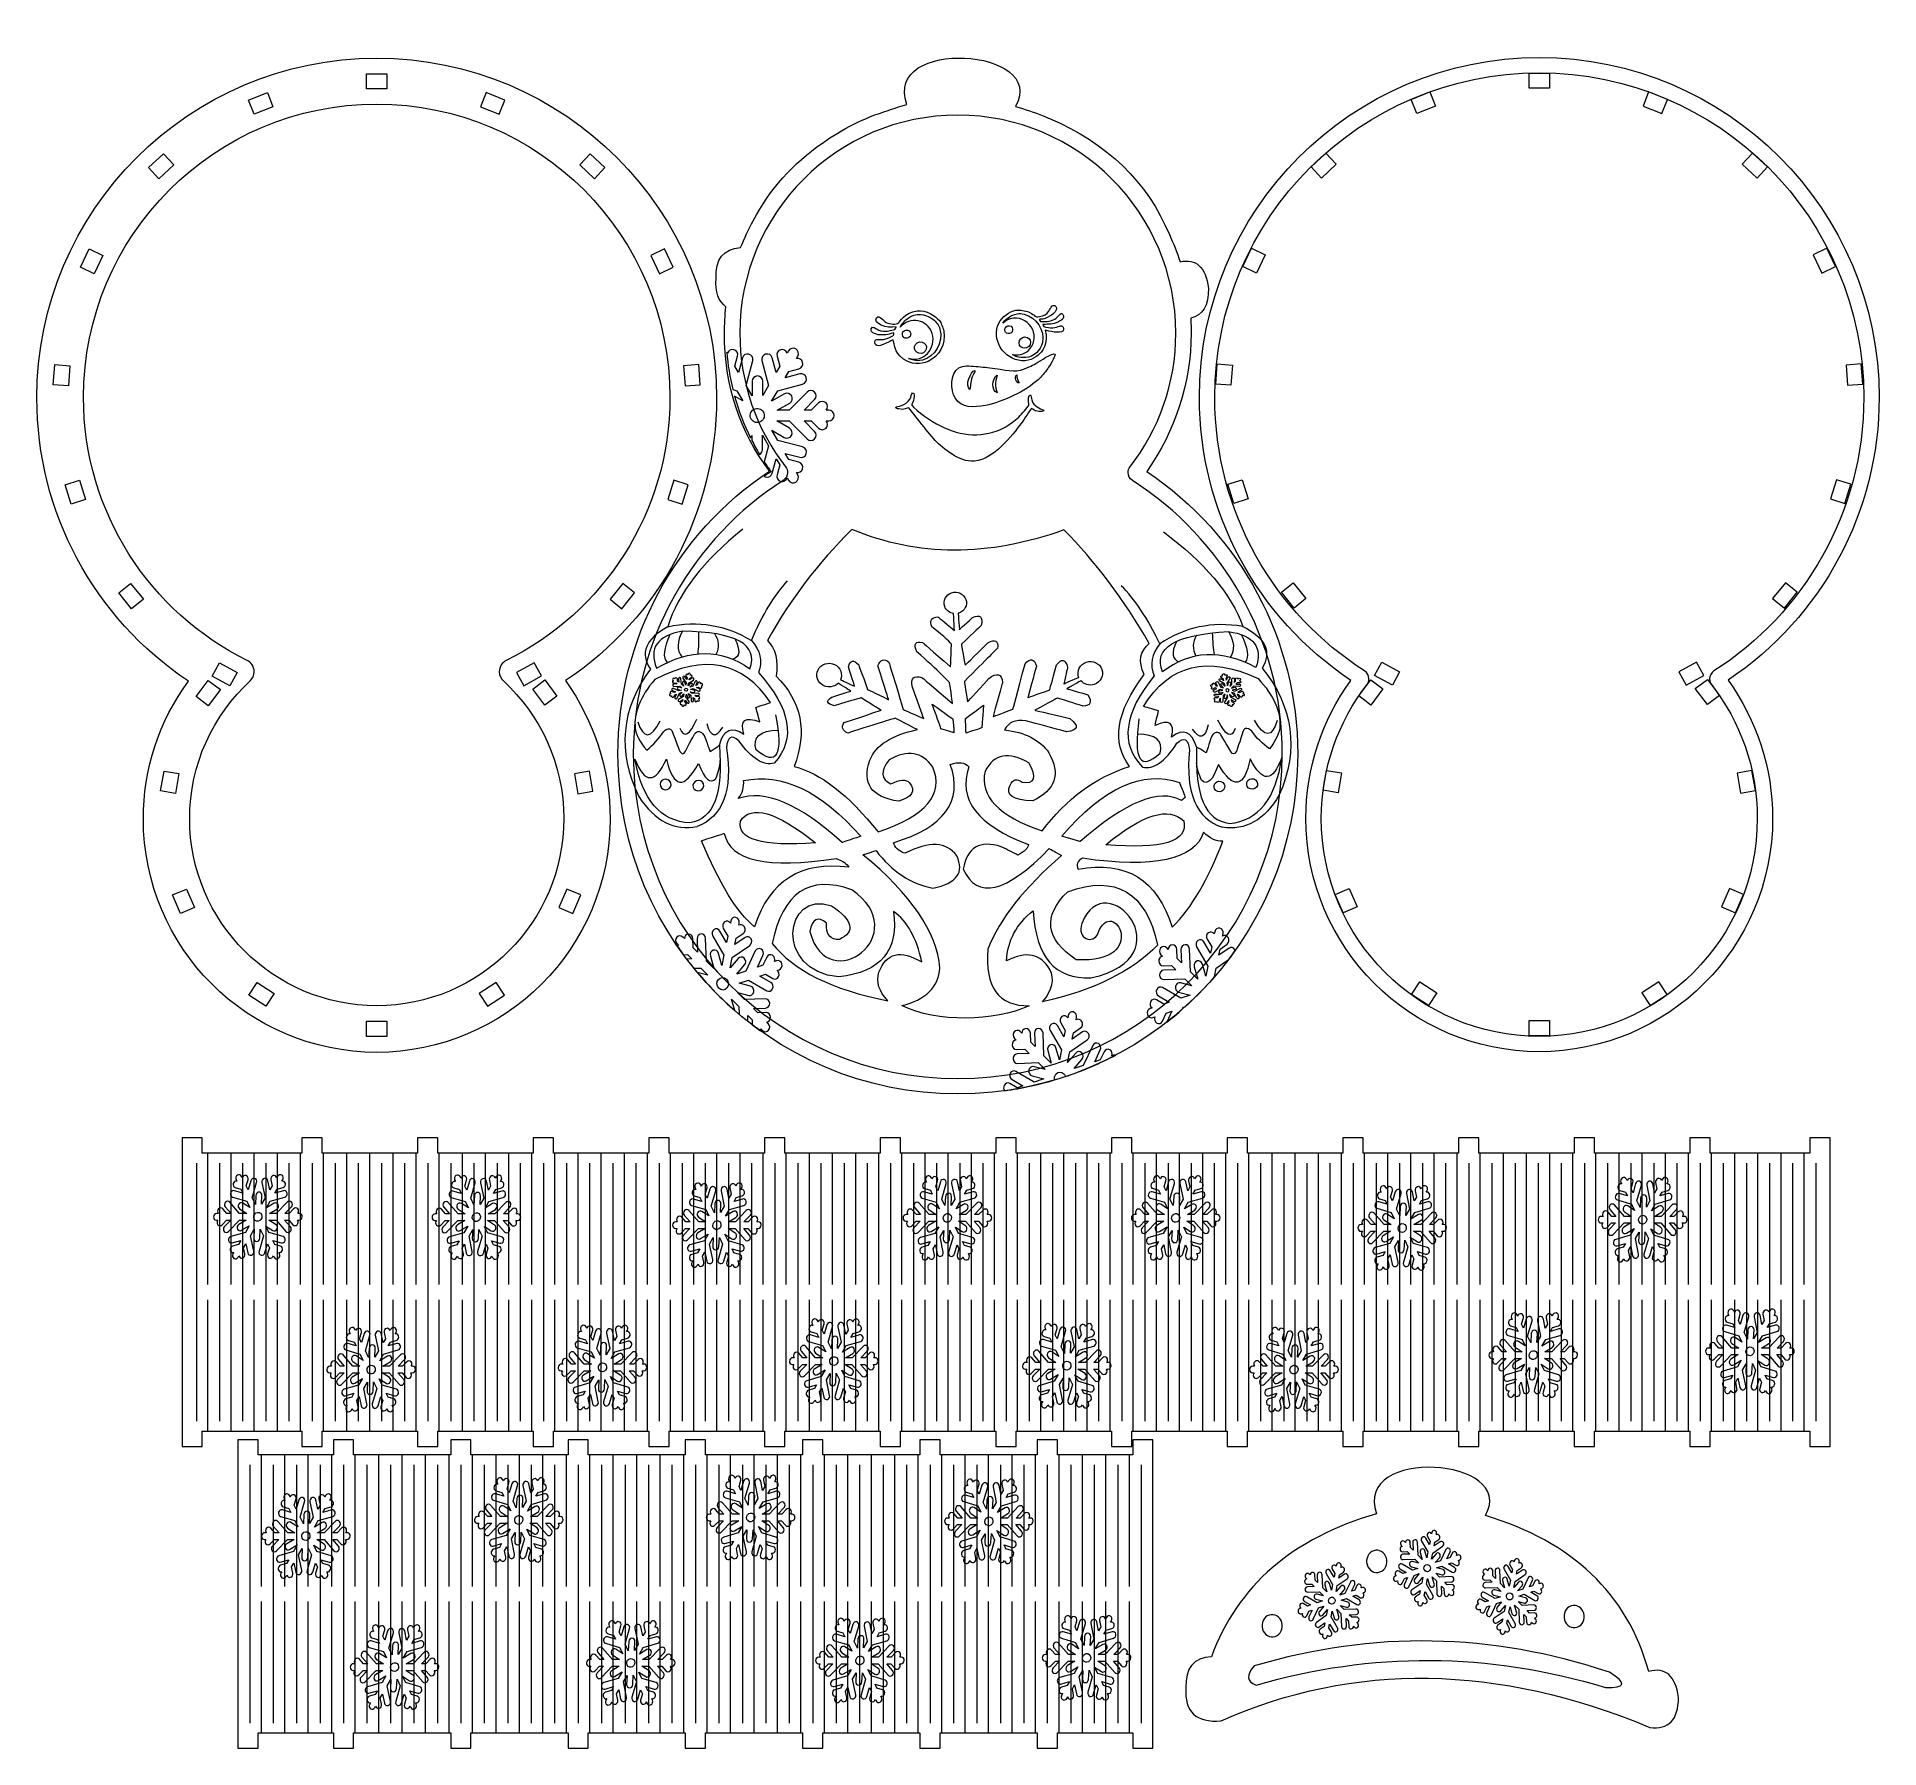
# Model space of a CAD drawing. Header units: centimetres. Extents: x -36.4 to 36.4, y -33.4 to 34.3.
import ezdxf

# ---------------------------------------------------------------- set-up
doc = ezdxf.new("R2010")
doc.units = ezdxf.units.CM
doc.header["$MEASUREMENT"] = 0
doc.layers.add('layer 1', color=7, linetype='Continuous')

msp = doc.modelspace()

# ---------------------------------------------------------------- linework, layer by layer
at = {"layer": 'layer 1', "color": 177, "lineweight": 9}
for points, knots in [([(-9.24042, 22.53492), (-9.23914, 20.46072), (-8.64488, 18.64274), (-7.45764, 17.08098), (-7.45764, 17.08098), (-11.1981, 14.58764), (-13.4544, 10.40518), (-13.4544, 5.88598), (-13.4544, 5.88598), (-13.4544, -1.54038), (-7.4338, -7.56104), (-0.00742, -7.56104), (-0.00742, -7.56104), (7.41894, -7.56104), (13.43956, -1.54038), (13.43956, 5.88598), (13.43956, 5.88598), (13.43956, 10.39498), (11.1933, 14.56952), (7.46752, 17.0645), (7.46752, 17.0645), (8.59354, 18.68308), (9.22558, 20.54346), (9.22558, 22.53492), (9.22558, 22.53492), (9.22558, 22.73688), (9.2184, 22.93712), (9.2056, 23.13584), (9.2056, 23.13584), (9.67388, 23.2238), (9.91058, 23.6167), (9.9156, 24.31468), (9.9156, 24.31468), (9.7958, 25.15364), (9.41894, 25.5017), (8.78498, 25.35898), (8.78498, 25.35898), (8.666, 25.72936), (8.52444, 26.08956), (8.36166, 26.43794), (8.36166, 26.43794), (7.4857, 28.52752), (5.90588, 30.0571), (3.62222, 31.02664), (3.62222, 31.02664), (3.59172, 31.03968), (3.56108, 31.05246), (3.5304, 31.0652), (3.5304, 31.0652), (3.5011, 31.07734), (3.47162, 31.0893), (3.4421, 31.10126), (3.4421, 31.10126), (3.41682, 31.11146), (3.39166, 31.12194), (3.36626, 31.13192), (3.36626, 31.13192), (3.01816, 31.27026), (2.6545, 31.39618), (2.27514, 31.50964), (2.27514, 31.50964), (3.58578, 33.8223), (-2.97528, 34.2585), (-2.02616, 31.58532), (-2.02616, 31.58532), (-2.27828, 31.51208), (-2.52372, 31.43348), (-2.76266, 31.34966), (-2.76266, 31.34966), (-3.7036, 31.0558), (-4.5799, 30.61548), (-5.36474, 30.05528), (-5.36474, 30.05528), (-6.54266, 29.24626), (-7.45388, 28.22298), (-8.09828, 26.9854), (-8.09828, 26.9854), (-8.2866, 26.64378), (-8.45436, 26.28922), (-8.5989, 25.92294), (-8.5989, 25.92294), (-9.28148, 25.86664), (-9.6063, 25.46046), (-9.57328, 24.70448), (-9.57328, 24.70448), (-9.60864, 24.16564), (-9.47788, 23.7913), (-9.18104, 23.58138), (-9.18104, 23.58138), (-9.2198, 23.23784), (-9.24042, 22.88882), (-9.24042, 22.53492)], [0, 0, 0, 0, 0.04166667, 0.04166667, 0.04166667, 0.04166667, 0.08333333, 0.08333333, 0.08333333, 0.08333333, 0.125, 0.125, 0.125, 0.125, 0.16666667, 0.16666667, 0.16666667, 0.16666667, 0.20833333, 0.20833333, 0.20833333, 0.20833333, 0.25, 0.25, 0.25, 0.25, 0.29166667, 0.29166667, 0.29166667, 0.29166667, 0.33333333, 0.33333333, 0.33333333, 0.33333333, 0.375, 0.375, 0.375, 0.375, 0.41666667, 0.41666667, 0.41666667, 0.41666667, 0.45833333, 0.45833333, 0.45833333, 0.45833333, 0.5, 0.5, 0.5, 0.5, 0.54166667, 0.54166667, 0.54166667, 0.54166667, 0.58333333, 0.58333333, 0.58333333, 0.58333333, 0.625, 0.625, 0.625, 0.625, 0.66666667, 0.66666667, 0.66666667, 0.66666667, 0.70833333, 0.70833333, 0.70833333, 0.70833333, 0.75, 0.75, 0.75, 0.75, 0.79166667, 0.79166667, 0.79166667, 0.79166667, 0.83333333, 0.83333333, 0.83333333, 0.83333333, 0.875, 0.875, 0.875, 0.875, 0.91666667, 0.91666667, 0.91666667, 0.91666667, 1, 1, 1, 1]), ([(-22.99868, -5.91422), (-17.89964, -5.91422), (-13.76568, -1.78026), (-13.76568, 3.31878), (-13.76568, 3.31878), (-13.76568, 5.31024), (-14.39772, 7.17062), (-15.52374, 8.7892), (-15.52374, 8.7892), (-11.79796, 11.28418), (-9.5517, 15.45872), (-9.5517, 19.96772), (-9.5517, 19.96772), (-9.5517, 27.39408), (-15.57232, 33.41474), (-22.99868, 33.41474), (-22.99868, 33.41474), (-30.42506, 33.41474), (-36.44566, 27.39408), (-36.44566, 19.96772), (-36.44566, 19.96772), (-36.44566, 15.44852), (-34.18936, 11.26606), (-30.4489, 8.77272), (-30.4489, 8.77272), (-31.61036, 7.18914), (-32.23168, 5.2887), (-32.23168, 3.31878), (-32.23168, 3.31878), (-32.23168, -1.78026), (-28.09772, -5.91422), (-22.99868, -5.91422)], [0, 0, 0, 0, 0.11111111, 0.11111111, 0.11111111, 0.11111111, 0.22222222, 0.22222222, 0.22222222, 0.22222222, 0.33333333, 0.33333333, 0.33333333, 0.33333333, 0.44444444, 0.44444444, 0.44444444, 0.44444444, 0.55555556, 0.55555556, 0.55555556, 0.55555556, 0.66666667, 0.66666667, 0.66666667, 0.66666667, 0.77777778, 0.77777778, 0.77777778, 0.77777778, 1, 1, 1, 1]), ([(22.99868, -5.8883), (28.09772, -5.8883), (32.23168, -1.75434), (32.23168, 3.3447), (32.23168, 3.3447), (32.23168, 5.33616), (31.59964, 7.19654), (30.47362, 8.81512), (30.47362, 8.81512), (34.1994, 11.3101), (36.44566, 15.48464), (36.44566, 19.99364), (36.44566, 19.99364), (36.44566, 27.42), (30.42504, 33.44066), (22.99868, 33.44066), (22.99868, 33.44066), (15.5723, 33.44066), (9.5517, 27.42), (9.5517, 19.99364), (9.5517, 19.99364), (9.5517, 15.47444), (11.808, 11.29198), (15.54846, 8.79864), (15.54846, 8.79864), (14.387, 7.21506), (13.76568, 5.31462), (13.76568, 3.3447), (13.76568, 3.3447), (13.76568, -1.75434), (17.89964, -5.8883), (22.99868, -5.8883)], [0, 0, 0, 0, 0.11111111, 0.11111111, 0.11111111, 0.11111111, 0.22222222, 0.22222222, 0.22222222, 0.22222222, 0.33333333, 0.33333333, 0.33333333, 0.33333333, 0.44444444, 0.44444444, 0.44444444, 0.44444444, 0.55555556, 0.55555556, 0.55555556, 0.55555556, 0.66666667, 0.66666667, 0.66666667, 0.66666667, 0.77777778, 0.77777778, 0.77777778, 0.77777778, 1, 1, 1, 1]), ([(22.59868, 32.22468), (22.59868, 32.22468), (23.39868, 32.22468), (23.39868, 32.22468), (23.39868, 32.22468), (23.39868, 32.22468), (23.39868, 32.82468), (23.39868, 32.82468), (23.39868, 32.82468), (23.39868, 32.82468), (22.59868, 32.82468), (22.59868, 32.82468), (22.59868, 32.82468), (22.59868, 32.82468), (22.59868, 32.22468), (22.59868, 32.22468)], [0, 0, 0, 0, 0.2, 0.2, 0.2, 0.2, 0.4, 0.4, 0.4, 0.4, 0.6, 0.6, 0.6, 0.6, 1, 1, 1, 1]), ([(-23.39868, 32.19876), (-23.39868, 32.19876), (-22.59868, 32.19876), (-22.59868, 32.19876), (-22.59868, 32.19876), (-22.59868, 32.19876), (-22.59868, 32.79876), (-22.59868, 32.79876), (-22.59868, 32.79876), (-22.59868, 32.79876), (-23.39868, 32.79876), (-23.39868, 32.79876), (-23.39868, 32.79876), (-23.39868, 32.79876), (-23.39868, 32.19876), (-23.39868, 32.19876)], [0, 0, 0, 0, 0.2, 0.2, 0.2, 0.2, 0.4, 0.4, 0.4, 0.4, 0.6, 0.6, 0.6, 0.6, 1, 1, 1, 1]), ([(18.1495, 31.22671), (18.1495, 31.22671), (18.89369, 31.52028), (18.89369, 31.52028), (18.89369, 31.52028), (18.89369, 31.52028), (18.6735, 32.07842), (18.6735, 32.07842), (18.6735, 32.07842), (18.6735, 32.07842), (17.92932, 31.78484), (17.92932, 31.78484), (17.92932, 31.78484), (17.92932, 31.78484), (18.1495, 31.22671), (18.1495, 31.22671)], [0, 0, 0, 0, 0.2, 0.2, 0.2, 0.2, 0.4, 0.4, 0.4, 0.4, 0.6, 0.6, 0.6, 0.6, 1, 1, 1, 1]), ([(27.84786, 31.22671), (27.84786, 31.22671), (27.10368, 31.52028), (27.10368, 31.52028), (27.10368, 31.52028), (27.10368, 31.52028), (27.32386, 32.07842), (27.32386, 32.07842), (27.32386, 32.07842), (27.32386, 32.07842), (28.06804, 31.78484), (28.06804, 31.78484), (28.06804, 31.78484), (28.06804, 31.78484), (27.84786, 31.22671), (27.84786, 31.22671)], [0, 0, 0, 0, 0.2, 0.2, 0.2, 0.2, 0.4, 0.4, 0.4, 0.4, 0.6, 0.6, 0.6, 0.6, 1, 1, 1, 1]), ([(-27.99908, 8.78538), (-29.47396, 7.43266), (-30.39868, 5.48966), (-30.39868, 3.33064), (-30.39868, 3.33064), (-30.39868, -0.75624), (-27.08556, -4.06936), (-22.99868, -4.06936), (-22.99868, -4.06936), (-18.9118, -4.06936), (-15.59868, -0.75624), (-15.59868, 3.33064), (-15.59868, 3.33064), (-15.59868, 5.4849), (-16.51934, 7.42408), (-17.98854, 8.77642), (-17.98854, 8.77642), (-18.08664, 8.8677), (-18.14788, 8.99816), (-18.14788, 9.14272), (-18.14788, 9.14272), (-18.14788, 9.3384), (-18.03618, 9.50886), (-17.87238, 9.59096), (-17.87238, 9.59096), (-14.03718, 11.4835), (-11.39868, 15.43274), (-11.39868, 19.99876), (-11.39868, 19.99876), (-11.39868, 26.40524), (-16.5922, 31.59876), (-22.99868, 31.59876), (-22.99868, 31.59876), (-29.40516, 31.59876), (-34.59868, 26.40524), (-34.59868, 19.99876), (-34.59868, 19.99876), (-34.59868, 15.43394), (-31.9616, 11.48556), (-28.12804, 9.59246), (-28.12804, 9.59246), (-27.9623, 9.51104), (-27.8487, 9.33982), (-27.8487, 9.14272), (-27.8487, 9.14272), (-27.8487, 9.00314), (-27.90684, 8.87608), (-27.99908, 8.78538)], [0, 0, 0, 0, 0.07692308, 0.07692308, 0.07692308, 0.07692308, 0.15384615, 0.15384615, 0.15384615, 0.15384615, 0.23076923, 0.23076923, 0.23076923, 0.23076923, 0.30769231, 0.30769231, 0.30769231, 0.30769231, 0.38461538, 0.38461538, 0.38461538, 0.38461538, 0.46153846, 0.46153846, 0.46153846, 0.46153846, 0.53846154, 0.53846154, 0.53846154, 0.53846154, 0.61538462, 0.61538462, 0.61538462, 0.61538462, 0.69230769, 0.69230769, 0.69230769, 0.69230769, 0.76923077, 0.76923077, 0.76923077, 0.76923077, 0.84615385, 0.84615385, 0.84615385, 0.84615385, 1, 1, 1, 1]), ([(-27.84786, 31.20078), (-27.84786, 31.20078), (-27.10368, 31.49436), (-27.10368, 31.49436), (-27.10368, 31.49436), (-27.10368, 31.49436), (-27.32386, 32.0525), (-27.32386, 32.0525), (-27.32386, 32.0525), (-27.32386, 32.0525), (-28.06804, 31.75892), (-28.06804, 31.75892), (-28.06804, 31.75892), (-28.06804, 31.75892), (-27.84786, 31.20078), (-27.84786, 31.20078)], [0, 0, 0, 0, 0.2, 0.2, 0.2, 0.2, 0.4, 0.4, 0.4, 0.4, 0.6, 0.6, 0.6, 0.6, 1, 1, 1, 1]), ([(-18.1495, 31.20078), (-18.1495, 31.20078), (-18.89368, 31.49436), (-18.89368, 31.49436), (-18.89368, 31.49436), (-18.89368, 31.49436), (-18.6735, 32.0525), (-18.6735, 32.0525), (-18.6735, 32.0525), (-18.6735, 32.0525), (-17.92932, 31.75892), (-17.92932, 31.75892), (-17.92932, 31.75892), (-17.92932, 31.75892), (-18.1495, 31.20078), (-18.1495, 31.20078)], [0, 0, 0, 0, 0.2, 0.2, 0.2, 0.2, 0.4, 0.4, 0.4, 0.4, 0.6, 0.6, 0.6, 0.6, 1, 1, 1, 1]), ([(-31.6144, 28.64568), (-31.6144, 28.64568), (-31.0295, 29.19146), (-31.0295, 29.19146), (-31.0295, 29.19146), (-31.0295, 29.19146), (-31.43884, 29.63014), (-31.43884, 29.63014), (-31.43884, 29.63014), (-31.43884, 29.63014), (-32.02376, 29.08436), (-32.02376, 29.08436), (-32.02376, 29.08436), (-32.02376, 29.08436), (-31.6144, 28.64568), (-31.6144, 28.64568)], [0, 0, 0, 0, 0.2, 0.2, 0.2, 0.2, 0.4, 0.4, 0.4, 0.4, 0.6, 0.6, 0.6, 0.6, 1, 1, 1, 1]), ([(-14.38296, 28.64568), (-14.38296, 28.64568), (-14.96786, 29.19146), (-14.96786, 29.19146), (-14.96786, 29.19146), (-14.96786, 29.19146), (-14.55852, 29.63014), (-14.55852, 29.63014), (-14.55852, 29.63014), (-14.55852, 29.63014), (-13.9736, 29.08436), (-13.9736, 29.08436), (-13.9736, 29.08436), (-13.9736, 29.08436), (-14.38296, 28.64568), (-14.38296, 28.64568)], [0, 0, 0, 0, 0.2, 0.2, 0.2, 0.2, 0.4, 0.4, 0.4, 0.4, 0.6, 0.6, 0.6, 0.6, 1, 1, 1, 1]), ([(14.38295, 28.67159), (14.38295, 28.67159), (14.96786, 29.21738), (14.96786, 29.21738), (14.96786, 29.21738), (14.96786, 29.21738), (14.55852, 29.65606), (14.55852, 29.65606), (14.55852, 29.65606), (14.55852, 29.65606), (13.97361, 29.11027), (13.97361, 29.11027), (13.97361, 29.11027), (13.97361, 29.11027), (14.38295, 28.67159), (14.38295, 28.67159)], [0, 0, 0, 0, 0.2, 0.2, 0.2, 0.2, 0.4, 0.4, 0.4, 0.4, 0.6, 0.6, 0.6, 0.6, 1, 1, 1, 1]), ([(31.61441, 28.67159), (31.61441, 28.67159), (31.0295, 29.21738), (31.0295, 29.21738), (31.0295, 29.21738), (31.0295, 29.21738), (31.43885, 29.65606), (31.43885, 29.65606), (31.43885, 29.65606), (31.43885, 29.65606), (32.02375, 29.11027), (32.02375, 29.11027), (32.02375, 29.11027), (32.02375, 29.11027), (31.61441, 28.67159), (31.61441, 28.67159)], [0, 0, 0, 0, 0.2, 0.2, 0.2, 0.2, 0.4, 0.4, 0.4, 0.4, 0.6, 0.6, 0.6, 0.6, 1, 1, 1, 1]), ([(-34.1831, 24.8884), (-34.1831, 24.8884), (-33.8388, 25.6105), (-33.8388, 25.6105), (-33.8388, 25.6105), (-33.8388, 25.6105), (-34.38038, 25.86874), (-34.38038, 25.86874), (-34.38038, 25.86874), (-34.38038, 25.86874), (-34.7247, 25.14662), (-34.7247, 25.14662), (-34.7247, 25.14662), (-34.7247, 25.14662), (-34.1831, 24.8884), (-34.1831, 24.8884)], [0, 0, 0, 0, 0.2, 0.2, 0.2, 0.2, 0.4, 0.4, 0.4, 0.4, 0.6, 0.6, 0.6, 0.6, 1, 1, 1, 1]), ([(-11.81426, 24.8884), (-11.81426, 24.8884), (-12.15856, 25.6105), (-12.15856, 25.6105), (-12.15856, 25.6105), (-12.15856, 25.6105), (-11.61698, 25.86874), (-11.61698, 25.86874), (-11.61698, 25.86874), (-11.61698, 25.86874), (-11.27266, 25.14662), (-11.27266, 25.14662), (-11.27266, 25.14662), (-11.27266, 25.14662), (-11.81426, 24.8884), (-11.81426, 24.8884)], [0, 0, 0, 0, 0.2, 0.2, 0.2, 0.2, 0.4, 0.4, 0.4, 0.4, 0.6, 0.6, 0.6, 0.6, 1, 1, 1, 1]), ([(11.81425, 24.91431), (11.81425, 24.91431), (12.15856, 25.63643), (12.15856, 25.63643), (12.15856, 25.63643), (12.15856, 25.63643), (11.61697, 25.89466), (11.61697, 25.89466), (11.61697, 25.89466), (11.61697, 25.89466), (11.27267, 25.17254), (11.27267, 25.17254), (11.27267, 25.17254), (11.27267, 25.17254), (11.81425, 24.91431), (11.81425, 24.91431)], [0, 0, 0, 0, 0.2, 0.2, 0.2, 0.2, 0.4, 0.4, 0.4, 0.4, 0.6, 0.6, 0.6, 0.6, 1, 1, 1, 1]), ([(34.18311, 24.91431), (34.18311, 24.91431), (33.8388, 25.63643), (33.8388, 25.63643), (33.8388, 25.63643), (33.8388, 25.63643), (34.38039, 25.89466), (34.38039, 25.89466), (34.38039, 25.89466), (34.38039, 25.89466), (34.72469, 25.17254), (34.72469, 25.17254), (34.72469, 25.17254), (34.72469, 25.17254), (34.18311, 24.91431), (34.18311, 24.91431)], [0, 0, 0, 0, 0.2, 0.2, 0.2, 0.2, 0.4, 0.4, 0.4, 0.4, 0.6, 0.6, 0.6, 0.6, 1, 1, 1, 1]), ([(-7.66636, 16.87306), (-7.57644, 16.93622), (-7.48586, 16.99866), (-7.39414, 17.0598), (-7.39414, 17.0598), (-7.48808, 17.18788), (-7.5784, 17.31808), (-7.66524, 17.45016), (-7.66524, 17.45016), (-7.66524, 17.45016), (-7.49436, 18.08444), (-7.49436, 18.08444), (-7.49436, 18.08444), (-7.49436, 18.08444), (-7.73588, 18.5028), (-7.73588, 18.5028), (-7.73588, 18.5028), (-7.73588, 18.5028), (-7.73974, 17.92104), (-7.73974, 17.92104), (-7.73974, 17.92104), (-7.74026, 17.84292), (-7.78382, 17.77484), (-7.84768, 17.73916), (-7.84768, 17.73916), (-7.95726, 17.92014), (-8.06036, 18.10446), (-8.15684, 18.29178), (-8.15684, 18.29178), (-8.15684, 18.29178), (-8.15556, 18.48654), (-8.15556, 18.48654), (-8.15556, 18.48654), (-8.15556, 18.48654), (-8.20884, 18.39426), (-8.20884, 18.39426), (-8.20884, 18.39426), (-8.47382, 18.92492), (-8.68622, 19.47902), (-8.84382, 20.04948), (-8.84382, 20.04948), (-8.84382, 20.04948), (-8.51888, 19.85896), (-8.51888, 19.85896), (-8.51888, 19.85896), (-8.51888, 19.85896), (-8.75102, 20.26104), (-8.75102, 20.26104), (-8.75102, 20.26104), (-8.75102, 20.26104), (-8.91008, 20.30342), (-8.91008, 20.30342), (-8.91008, 20.30342), (-9.02944, 20.78908), (-9.10946, 21.28566), (-9.14872, 21.78892), (-9.14872, 21.78892), (-9.14872, 21.78892), (-9.1232, 21.74474), (-9.1232, 21.74474), (-9.1232, 21.74474), (-9.0888, 21.8497), (-8.97724, 21.91094), (-8.86932, 21.88186), (-8.86932, 21.88186), (-8.75776, 21.8518), (-8.6913, 21.73632), (-8.72136, 21.62476), (-8.72136, 21.62476), (-8.72136, 21.62476), (-8.82716, 21.23202), (-8.82716, 21.23202), (-8.82716, 21.23202), (-8.82716, 21.23202), (-8.68392, 20.98392), (-8.68392, 20.98392), (-8.68392, 20.98392), (-8.68392, 20.98392), (-8.52906, 21.55874), (-8.52906, 21.55874), (-8.52906, 21.55874), (-8.499, 21.6703), (-8.38352, 21.73676), (-8.27194, 21.70672), (-8.27194, 21.70672), (-8.16038, 21.67666), (-8.09392, 21.56116), (-8.12398, 21.4496), (-8.12398, 21.4496), (-8.12398, 21.4496), (-8.38768, 20.47082), (-8.38768, 20.47082), (-8.38768, 20.47082), (-8.38768, 20.47082), (-8.14612, 20.05242), (-8.14612, 20.05242), (-8.14612, 20.05242), (-8.14612, 20.05242), (-8.14228, 20.63422), (-8.14228, 20.63422), (-8.14228, 20.63422), (-8.1415, 20.74976), (-8.04666, 20.84336), (-7.93114, 20.8426), (-7.93114, 20.8426), (-7.8156, 20.84182), (-7.722, 20.74698), (-7.72276, 20.63146), (-7.72276, 20.63146), (-7.72276, 20.63146), (-7.72648, 20.06872), (-7.72648, 20.06872), (-7.72648, 20.06872), (-7.72648, 20.06872), (-7.49436, 20.47082), (-7.49436, 20.47082), (-7.49436, 20.47082), (-7.49436, 20.47082), (-7.75806, 21.44956), (-7.75806, 21.44956), (-7.75806, 21.44956), (-7.78812, 21.56114), (-7.72164, 21.67662), (-7.61008, 21.70668), (-7.61008, 21.70668), (-7.49852, 21.73674), (-7.38304, 21.67028), (-7.35298, 21.5587), (-7.35298, 21.5587), (-7.35298, 21.5587), (-7.1981, 20.98392), (-7.1981, 20.98392), (-7.1981, 20.98392), (-7.1981, 20.98392), (-7.05488, 21.23202), (-7.05488, 21.23202), (-7.05488, 21.23202), (-7.05488, 21.23202), (-7.16068, 21.62472), (-7.16068, 21.62472), (-7.16068, 21.62472), (-7.19074, 21.73626), (-7.12428, 21.85178), (-7.0127, 21.88184), (-7.0127, 21.88184), (-6.90486, 21.9109), (-6.79326, 21.8497), (-6.75884, 21.74474), (-6.75884, 21.74474), (-6.75884, 21.74474), (-6.70624, 21.83584), (-6.70624, 21.83584), (-6.70624, 21.83584), (-6.64846, 21.9359), (-6.51976, 21.97038), (-6.4197, 21.9126), (-6.4197, 21.9126), (-6.31964, 21.85484), (-6.28516, 21.72612), (-6.34294, 21.62608), (-6.34294, 21.62608), (-6.34294, 21.62608), (-6.39552, 21.535), (-6.39552, 21.535), (-6.39552, 21.535), (-6.2874, 21.55766), (-6.17862, 21.49164), (-6.14986, 21.3837), (-6.14986, 21.3837), (-6.1201, 21.27204), (-6.1869, 21.15674), (-6.29852, 21.12698), (-6.29852, 21.12698), (-6.29852, 21.12698), (-6.69156, 21.02226), (-6.69156, 21.02226), (-6.69156, 21.02226), (-6.69156, 21.02226), (-6.8348, 20.77416), (-6.8348, 20.77416), (-6.8348, 20.77416), (-6.8348, 20.77416), (-6.25954, 20.92744), (-6.25954, 20.92744), (-6.25954, 20.92744), (-6.14792, 20.9572), (-6.0326, 20.8904), (-6.00284, 20.77874), (-6.00284, 20.77874), (-5.97308, 20.66712), (-6.03988, 20.55182), (-6.15154, 20.52206), (-6.15154, 20.52206), (-6.15154, 20.52206), (-7.13104, 20.26104), (-7.13104, 20.26104), (-7.13104, 20.26104), (-7.13104, 20.26104), (-7.3726, 19.84266), (-7.3726, 19.84266), (-7.3726, 19.84266), (-7.3726, 19.84266), (-6.8668, 20.13022), (-6.8668, 20.13022), (-6.8668, 20.13022), (-6.76636, 20.18734), (-6.63786, 20.15196), (-6.58078, 20.05156), (-6.58078, 20.05156), (-6.52366, 19.9511), (-6.55902, 19.82262), (-6.65944, 19.76552), (-6.65944, 19.76552), (-6.65944, 19.76552), (-7.1486, 19.4874), (-7.1486, 19.4874), (-7.1486, 19.4874), (-7.1486, 19.4874), (-6.68436, 19.4874), (-6.68436, 19.4874), (-6.68436, 19.4874), (-6.68436, 19.4874), (-5.9686, 20.20516), (-5.9686, 20.20516), (-5.9686, 20.20516), (-5.887, 20.28696), (-5.75374, 20.28714), (-5.67192, 20.20558), (-5.67192, 20.20558), (-5.59012, 20.12398), (-5.58994, 19.99072), (-5.6715, 19.90892), (-5.6715, 19.90892), (-5.6715, 19.90892), (-6.09184, 19.4874), (-6.09184, 19.4874), (-6.09184, 19.4874), (-6.09184, 19.4874), (-5.80536, 19.4874), (-5.80536, 19.4874), (-5.80536, 19.4874), (-5.80536, 19.4874), (-5.51818, 19.77538), (-5.51818, 19.77538), (-5.51818, 19.77538), (-5.4366, 19.8572), (-5.30334, 19.85738), (-5.22154, 19.77578), (-5.22154, 19.77578), (-5.14242, 19.6969), (-5.13964, 19.5697), (-5.21332, 19.4874), (-5.21332, 19.4874), (-5.21332, 19.4874), (-5.10818, 19.4874), (-5.10818, 19.4874), (-5.10818, 19.4874), (-4.99266, 19.4874), (-4.8984, 19.39316), (-4.8984, 19.27764), (-4.8984, 19.27764), (-4.8984, 19.16212), (-4.99266, 19.06788), (-5.10818, 19.06788), (-5.10818, 19.06788), (-5.10818, 19.06788), (-5.21332, 19.06788), (-5.21332, 19.06788), (-5.21332, 19.06788), (-5.13964, 18.9856), (-5.14242, 18.85836), (-5.22154, 18.77946), (-5.22154, 18.77946), (-5.30334, 18.69788), (-5.4366, 18.69806), (-5.5182, 18.77988), (-5.5182, 18.77988), (-5.5182, 18.77988), (-5.80542, 19.06788), (-5.80542, 19.06788), (-5.80542, 19.06788), (-5.80542, 19.06788), (-6.09188, 19.06788), (-6.09188, 19.06788), (-6.09188, 19.06788), (-6.09188, 19.06788), (-5.6715, 18.64634), (-5.6715, 18.64634), (-5.6715, 18.64634), (-5.58994, 18.56454), (-5.59012, 18.43128), (-5.67192, 18.34968), (-5.67192, 18.34968), (-5.75374, 18.2681), (-5.887, 18.26828), (-5.9686, 18.3501), (-5.9686, 18.3501), (-5.9686, 18.3501), (-6.68436, 19.06788), (-6.68436, 19.06788), (-6.68436, 19.06788), (-6.68436, 19.06788), (-7.16748, 19.06788), (-7.16748, 19.06788), (-7.16748, 19.06788), (-7.16748, 19.06788), (-6.66554, 18.77364), (-6.66554, 18.77364), (-6.66554, 18.77364), (-6.56588, 18.7152), (-6.53222, 18.58626), (-6.59066, 18.4866), (-6.59066, 18.4866), (-6.6491, 18.38692), (-6.77804, 18.35328), (-6.8777, 18.4117), (-6.8777, 18.4117), (-6.8777, 18.4117), (-7.3632, 18.6963), (-7.3632, 18.6963), (-7.3632, 18.6963), (-7.3632, 18.6963), (-7.13104, 18.29422), (-7.13104, 18.29422), (-7.13104, 18.29422), (-7.13104, 18.29422), (-6.15154, 18.0332), (-6.15154, 18.0332), (-6.15154, 18.0332), (-6.03988, 18.00344), (-5.97308, 17.88814), (-6.00284, 17.77652), (-6.00284, 17.77652), (-6.0326, 17.66486), (-6.14792, 17.59806), (-6.25954, 17.62782), (-6.25954, 17.62782), (-6.25954, 17.62782), (-6.8348, 17.7811), (-6.8348, 17.7811), (-6.8348, 17.7811), (-6.8348, 17.7811), (-6.69156, 17.533), (-6.69156, 17.533), (-6.69156, 17.533), (-6.69156, 17.533), (-6.29856, 17.4283), (-6.29856, 17.4283), (-6.29856, 17.4283), (-6.1869, 17.39854), (-6.1201, 17.28324), (-6.14986, 17.17162), (-6.14986, 17.17162), (-6.17862, 17.06362), (-6.28744, 16.9976), (-6.39552, 17.02028), (-6.39552, 17.02028), (-6.39552, 17.02028), (-6.34294, 16.92918), (-6.34294, 16.92918), (-6.34294, 16.92918), (-6.28516, 16.82912), (-6.31964, 16.70042), (-6.4197, 16.64264), (-6.4197, 16.64264), (-6.51976, 16.58488), (-6.64846, 16.61936), (-6.70624, 16.71942), (-6.70624, 16.71942), (-6.70624, 16.71942), (-6.75884, 16.81052), (-6.75884, 16.81052), (-6.75884, 16.81052), (-6.79326, 16.70554), (-6.90486, 16.64436), (-7.0127, 16.67342), (-7.0127, 16.67342), (-7.12428, 16.70348), (-7.19074, 16.819), (-7.16068, 16.93054), (-7.16068, 16.93054), (-7.16068, 16.93054), (-7.05488, 17.32324), (-7.05488, 17.32324), (-7.05488, 17.32324), (-7.05488, 17.32324), (-7.1981, 17.57134), (-7.1981, 17.57134), (-7.1981, 17.57134), (-7.1981, 17.57134), (-7.35298, 16.99656), (-7.35298, 16.99656), (-7.35298, 16.99656), (-7.38304, 16.88498), (-7.49852, 16.81852), (-7.61008, 16.84858), (-7.61008, 16.84858), (-7.63044, 16.85406), (-7.64932, 16.86242), (-7.66636, 16.87306)], [0, 0, 0, 0, 0.00990099, 0.00990099, 0.00990099, 0.00990099, 0.01980198, 0.01980198, 0.01980198, 0.01980198, 0.02970297, 0.02970297, 0.02970297, 0.02970297, 0.03960396, 0.03960396, 0.03960396, 0.03960396, 0.04950495, 0.04950495, 0.04950495, 0.04950495, 0.05940594, 0.05940594, 0.05940594, 0.05940594, 0.06930693, 0.06930693, 0.06930693, 0.06930693, 0.07920792, 0.07920792, 0.07920792, 0.07920792, 0.08910891, 0.08910891, 0.08910891, 0.08910891, 0.0990099, 0.0990099, 0.0990099, 0.0990099, 0.10891089, 0.10891089, 0.10891089, 0.10891089, 0.11881188, 0.11881188, 0.11881188, 0.11881188, 0.12871287, 0.12871287, 0.12871287, 0.12871287, 0.13861386, 0.13861386, 0.13861386, 0.13861386, 0.14851485, 0.14851485, 0.14851485, 0.14851485, 0.15841584, 0.15841584, 0.15841584, 0.15841584, 0.16831683, 0.16831683, 0.16831683, 0.16831683, 0.17821782, 0.17821782, 0.17821782, 0.17821782, 0.18811881, 0.18811881, 0.18811881, 0.18811881, 0.1980198, 0.1980198, 0.1980198, 0.1980198, 0.20792079, 0.20792079, 0.20792079, 0.20792079, 0.21782178, 0.21782178, 0.21782178, 0.21782178, 0.22772277, 0.22772277, 0.22772277, 0.22772277, 0.23762376, 0.23762376, 0.23762376, 0.23762376, 0.24752475, 0.24752475, 0.24752475, 0.24752475, 0.25742574, 0.25742574, 0.25742574, 0.25742574, 0.26732673, 0.26732673, 0.26732673, 0.26732673, 0.27722772, 0.27722772, 0.27722772, 0.27722772, 0.28712871, 0.28712871, 0.28712871, 0.28712871, 0.2970297, 0.2970297, 0.2970297, 0.2970297, 0.30693069, 0.30693069, 0.30693069, 0.30693069, 0.31683168, 0.31683168, 0.31683168, 0.31683168, 0.32673267, 0.32673267, 0.32673267, 0.32673267, 0.33663366, 0.33663366, 0.33663366, 0.33663366, 0.34653465, 0.34653465, 0.34653465, 0.34653465, 0.35643564, 0.35643564, 0.35643564, 0.35643564, 0.36633663, 0.36633663, 0.36633663, 0.36633663, 0.37623762, 0.37623762, 0.37623762, 0.37623762, 0.38613861, 0.38613861, 0.38613861, 0.38613861, 0.3960396, 0.3960396, 0.3960396, 0.3960396, 0.40594059, 0.40594059, 0.40594059, 0.40594059, 0.41584158, 0.41584158, 0.41584158, 0.41584158, 0.42574257, 0.42574257, 0.42574257, 0.42574257, 0.43564356, 0.43564356, 0.43564356, 0.43564356, 0.44554455, 0.44554455, 0.44554455, 0.44554455, 0.45544554, 0.45544554, 0.45544554, 0.45544554, 0.46534653, 0.46534653, 0.46534653, 0.46534653, 0.47524752, 0.47524752, 0.47524752, 0.47524752, 0.48514851, 0.48514851, 0.48514851, 0.48514851, 0.4950495, 0.4950495, 0.4950495, 0.4950495, 0.5049505, 0.5049505, 0.5049505, 0.5049505, 0.51485149, 0.51485149, 0.51485149, 0.51485149, 0.52475248, 0.52475248, 0.52475248, 0.52475248, 0.53465347, 0.53465347, 0.53465347, 0.53465347, 0.54455446, 0.54455446, 0.54455446, 0.54455446, 0.55445545, 0.55445545, 0.55445545, 0.55445545, 0.56435644, 0.56435644, 0.56435644, 0.56435644, 0.57425743, 0.57425743, 0.57425743, 0.57425743, 0.58415842, 0.58415842, 0.58415842, 0.58415842, 0.59405941, 0.59405941, 0.59405941, 0.59405941, 0.6039604, 0.6039604, 0.6039604, 0.6039604, 0.61386139, 0.61386139, 0.61386139, 0.61386139, 0.62376238, 0.62376238, 0.62376238, 0.62376238, 0.63366337, 0.63366337, 0.63366337, 0.63366337, 0.64356436, 0.64356436, 0.64356436, 0.64356436, 0.65346535, 0.65346535, 0.65346535, 0.65346535, 0.66336634, 0.66336634, 0.66336634, 0.66336634, 0.67326733, 0.67326733, 0.67326733, 0.67326733, 0.68316832, 0.68316832, 0.68316832, 0.68316832, 0.69306931, 0.69306931, 0.69306931, 0.69306931, 0.7029703, 0.7029703, 0.7029703, 0.7029703, 0.71287129, 0.71287129, 0.71287129, 0.71287129, 0.72277228, 0.72277228, 0.72277228, 0.72277228, 0.73267327, 0.73267327, 0.73267327, 0.73267327, 0.74257426, 0.74257426, 0.74257426, 0.74257426, 0.75247525, 0.75247525, 0.75247525, 0.75247525, 0.76237624, 0.76237624, 0.76237624, 0.76237624, 0.77227723, 0.77227723, 0.77227723, 0.77227723, 0.78217822, 0.78217822, 0.78217822, 0.78217822, 0.79207921, 0.79207921, 0.79207921, 0.79207921, 0.8019802, 0.8019802, 0.8019802, 0.8019802, 0.81188119, 0.81188119, 0.81188119, 0.81188119, 0.82178218, 0.82178218, 0.82178218, 0.82178218, 0.83168317, 0.83168317, 0.83168317, 0.83168317, 0.84158416, 0.84158416, 0.84158416, 0.84158416, 0.85148515, 0.85148515, 0.85148515, 0.85148515, 0.86138614, 0.86138614, 0.86138614, 0.86138614, 0.87128713, 0.87128713, 0.87128713, 0.87128713, 0.88118812, 0.88118812, 0.88118812, 0.88118812, 0.89108911, 0.89108911, 0.89108911, 0.89108911, 0.9009901, 0.9009901, 0.9009901, 0.9009901, 0.91089109, 0.91089109, 0.91089109, 0.91089109, 0.92079208, 0.92079208, 0.92079208, 0.92079208, 0.93069307, 0.93069307, 0.93069307, 0.93069307, 0.94059406, 0.94059406, 0.94059406, 0.94059406, 0.95049505, 0.95049505, 0.95049505, 0.95049505, 0.96039604, 0.96039604, 0.96039604, 0.96039604, 0.97029703, 0.97029703, 0.97029703, 0.97029703, 0.98019802, 0.98019802, 0.98019802, 0.98019802, 1, 1, 1, 1]), ([(-35.19684, 20.45132), (-35.19684, 20.45132), (-35.141, 21.24936), (-35.141, 21.24936), (-35.141, 21.24936), (-35.141, 21.24936), (-35.73954, 21.29124), (-35.73954, 21.29124), (-35.73954, 21.29124), (-35.73954, 21.29124), (-35.79538, 20.4932), (-35.79538, 20.4932), (-35.79538, 20.4932), (-35.79538, 20.4932), (-35.19684, 20.45132), (-35.19684, 20.45132)], [0, 0, 0, 0, 0.2, 0.2, 0.2, 0.2, 0.4, 0.4, 0.4, 0.4, 0.6, 0.6, 0.6, 0.6, 1, 1, 1, 1]), ([(-10.80052, 20.45132), (-10.80052, 20.45132), (-10.85636, 21.24936), (-10.85636, 21.24936), (-10.85636, 21.24936), (-10.85636, 21.24936), (-10.25782, 21.29124), (-10.25782, 21.29124), (-10.25782, 21.29124), (-10.25782, 21.29124), (-10.20198, 20.4932), (-10.20198, 20.4932), (-10.20198, 20.4932), (-10.20198, 20.4932), (-10.80052, 20.45132), (-10.80052, 20.45132)], [0, 0, 0, 0, 0.2, 0.2, 0.2, 0.2, 0.4, 0.4, 0.4, 0.4, 0.6, 0.6, 0.6, 0.6, 1, 1, 1, 1]), ([(10.80052, 20.47723), (10.80052, 20.47723), (10.85636, 21.27528), (10.85636, 21.27528), (10.85636, 21.27528), (10.85636, 21.27528), (10.25783, 21.31716), (10.25783, 21.31716), (10.25783, 21.31716), (10.25783, 21.31716), (10.20199, 20.51911), (10.20199, 20.51911), (10.20199, 20.51911), (10.20199, 20.51911), (10.80052, 20.47723), (10.80052, 20.47723)], [0, 0, 0, 0, 0.2, 0.2, 0.2, 0.2, 0.4, 0.4, 0.4, 0.4, 0.6, 0.6, 0.6, 0.6, 1, 1, 1, 1]), ([(35.19684, 20.47723), (35.19684, 20.47723), (35.141, 21.27528), (35.141, 21.27528), (35.141, 21.27528), (35.141, 21.27528), (35.73954, 21.31716), (35.73954, 21.31716), (35.73954, 21.31716), (35.73954, 21.31716), (35.79538, 20.51911), (35.79538, 20.51911), (35.79538, 20.51911), (35.79538, 20.51911), (35.19684, 20.47723), (35.19684, 20.47723)], [0, 0, 0, 0, 0.2, 0.2, 0.2, 0.2, 0.4, 0.4, 0.4, 0.4, 0.6, 0.6, 0.6, 0.6, 1, 1, 1, 1]), ([(-8.08056, 19.51936), (-8.2139, 19.44236), (-8.25966, 19.27142), (-8.18272, 19.1381), (-8.18272, 19.1381), (-8.10572, 19.00474), (-7.93482, 18.95896), (-7.80148, 19.03594), (-7.80148, 19.03594), (-7.66816, 19.11292), (-7.62232, 19.28382), (-7.6993, 19.41716), (-7.6993, 19.41716), (-7.77628, 19.55052), (-7.94724, 19.5963), (-8.08056, 19.51936)], [0, 0, 0, 0, 0.2, 0.2, 0.2, 0.2, 0.4, 0.4, 0.4, 0.4, 0.6, 0.6, 0.6, 0.6, 1, 1, 1, 1]), ([(-34.51466, 15.9513), (-34.51466, 15.9513), (-34.75506, 16.71432), (-34.75506, 16.71432), (-34.75506, 16.71432), (-34.75506, 16.71432), (-35.32732, 16.53404), (-35.32732, 16.53404), (-35.32732, 16.53404), (-35.32732, 16.53404), (-35.08694, 15.771), (-35.08694, 15.771), (-35.08694, 15.771), (-35.08694, 15.771), (-34.51466, 15.9513), (-34.51466, 15.9513)], [0, 0, 0, 0, 0.2, 0.2, 0.2, 0.2, 0.4, 0.4, 0.4, 0.4, 0.6, 0.6, 0.6, 0.6, 1, 1, 1, 1]), ([(-11.4827, 15.9513), (-11.4827, 15.9513), (-11.2423, 16.71432), (-11.2423, 16.71432), (-11.2423, 16.71432), (-11.2423, 16.71432), (-10.67004, 16.53404), (-10.67004, 16.53404), (-10.67004, 16.53404), (-10.67004, 16.53404), (-10.91042, 15.771), (-10.91042, 15.771), (-10.91042, 15.771), (-10.91042, 15.771), (-11.4827, 15.9513), (-11.4827, 15.9513)], [0, 0, 0, 0, 0.2, 0.2, 0.2, 0.2, 0.4, 0.4, 0.4, 0.4, 0.6, 0.6, 0.6, 0.6, 1, 1, 1, 1]), ([(11.48269, 15.97722), (11.48269, 15.97722), (11.2423, 16.74025), (11.2423, 16.74025), (11.2423, 16.74025), (11.2423, 16.74025), (10.67003, 16.55996), (10.67003, 16.55996), (10.67003, 16.55996), (10.67003, 16.55996), (10.91042, 15.79693), (10.91042, 15.79693), (10.91042, 15.79693), (10.91042, 15.79693), (11.48269, 15.97722), (11.48269, 15.97722)], [0, 0, 0, 0, 0.2, 0.2, 0.2, 0.2, 0.4, 0.4, 0.4, 0.4, 0.6, 0.6, 0.6, 0.6, 1, 1, 1, 1]), ([(34.51467, 15.97722), (34.51467, 15.97722), (34.75506, 16.74025), (34.75506, 16.74025), (34.75506, 16.74025), (34.75506, 16.74025), (35.32733, 16.55996), (35.32733, 16.55996), (35.32733, 16.55996), (35.32733, 16.55996), (35.08694, 15.79693), (35.08694, 15.79693), (35.08694, 15.79693), (35.08694, 15.79693), (34.51467, 15.97722), (34.51467, 15.97722)], [0, 0, 0, 0, 0.2, 0.2, 0.2, 0.2, 0.4, 0.4, 0.4, 0.4, 0.6, 0.6, 0.6, 0.6, 1, 1, 1, 1]), ([(-32.23142, 12.014), (-32.23142, 12.014), (-32.73462, 12.63594), (-32.73462, 12.63594), (-32.73462, 12.63594), (-32.73462, 12.63594), (-33.20108, 12.25854), (-33.20108, 12.25854), (-33.20108, 12.25854), (-33.20108, 12.25854), (-32.69788, 11.6366), (-32.69788, 11.6366), (-32.69788, 11.6366), (-32.69788, 11.6366), (-32.23142, 12.014), (-32.23142, 12.014)], [0, 0, 0, 0, 0.2, 0.2, 0.2, 0.2, 0.4, 0.4, 0.4, 0.4, 0.6, 0.6, 0.6, 0.6, 1, 1, 1, 1]), ([(-13.76594, 12.014), (-13.76594, 12.014), (-13.26274, 12.63594), (-13.26274, 12.63594), (-13.26274, 12.63594), (-13.26274, 12.63594), (-12.7963, 12.25854), (-12.7963, 12.25854), (-12.7963, 12.25854), (-12.7963, 12.25854), (-13.29948, 11.6366), (-13.29948, 11.6366), (-13.29948, 11.6366), (-13.29948, 11.6366), (-13.76594, 12.014), (-13.76594, 12.014)], [0, 0, 0, 0, 0.2, 0.2, 0.2, 0.2, 0.4, 0.4, 0.4, 0.4, 0.6, 0.6, 0.6, 0.6, 1, 1, 1, 1]), ([(13.76593, 12.03993), (13.76593, 12.03993), (13.26273, 12.66185), (13.26273, 12.66185), (13.26273, 12.66185), (13.26273, 12.66185), (12.79629, 12.28445), (12.79629, 12.28445), (12.79629, 12.28445), (12.79629, 12.28445), (13.29949, 11.66253), (13.29949, 11.66253), (13.29949, 11.66253), (13.29949, 11.66253), (13.76593, 12.03993), (13.76593, 12.03993)], [0, 0, 0, 0, 0.2, 0.2, 0.2, 0.2, 0.4, 0.4, 0.4, 0.4, 0.6, 0.6, 0.6, 0.6, 1, 1, 1, 1]), ([(32.23143, 12.03993), (32.23143, 12.03993), (32.73463, 12.66185), (32.73463, 12.66185), (32.73463, 12.66185), (32.73463, 12.66185), (33.20107, 12.28445), (33.20107, 12.28445), (33.20107, 12.28445), (33.20107, 12.28445), (32.69787, 11.66253), (32.69787, 11.66253), (32.69787, 11.66253), (32.69787, 11.66253), (32.23143, 12.03993), (32.23143, 12.03993)], [0, 0, 0, 0, 0.2, 0.2, 0.2, 0.2, 0.4, 0.4, 0.4, 0.4, 0.6, 0.6, 0.6, 0.6, 1, 1, 1, 1]), ([(-28.52374, 9.1142), (-28.52374, 9.1142), (-29.22486, 9.4995), (-29.22486, 9.4995), (-29.22486, 9.4995), (-29.22486, 9.4995), (-29.51382, 8.97366), (-29.51382, 8.97366), (-29.51382, 8.97366), (-29.51382, 8.97366), (-28.81272, 8.58838), (-28.81272, 8.58838), (-28.81272, 8.58838), (-28.81272, 8.58838), (-28.52374, 9.1142), (-28.52374, 9.1142)], [0, 0, 0, 0, 0.2, 0.2, 0.2, 0.2, 0.4, 0.4, 0.4, 0.4, 0.6, 0.6, 0.6, 0.6, 1, 1, 1, 1]), ([(-17.473, 9.11452), (-17.473, 9.11452), (-16.77192, 9.49984), (-16.77192, 9.49984), (-16.77192, 9.49984), (-16.77192, 9.49984), (-16.48292, 8.97402), (-16.48292, 8.97402), (-16.48292, 8.97402), (-16.48292, 8.97402), (-17.184, 8.5887), (-17.184, 8.5887), (-17.184, 8.5887), (-17.184, 8.5887), (-17.473, 9.11452), (-17.473, 9.11452)], [0, 0, 0, 0, 0.2, 0.2, 0.2, 0.2, 0.4, 0.4, 0.4, 0.4, 0.6, 0.6, 0.6, 0.6, 1, 1, 1, 1]), ([(17.47361, 9.14013), (17.47361, 9.14013), (16.7725, 9.52541), (16.7725, 9.52541), (16.7725, 9.52541), (16.7725, 9.52541), (16.48354, 8.99958), (16.48354, 8.99958), (16.48354, 8.99958), (16.48354, 8.99958), (17.18465, 8.6143), (17.18465, 8.6143), (17.18465, 8.6143), (17.18465, 8.6143), (17.47361, 9.14013), (17.47361, 9.14013)], [0, 0, 0, 0, 0.2, 0.2, 0.2, 0.2, 0.4, 0.4, 0.4, 0.4, 0.6, 0.6, 0.6, 0.6, 1, 1, 1, 1]), ([(28.52436, 9.14044), (28.52436, 9.14044), (29.22545, 9.52576), (29.22545, 9.52576), (29.22545, 9.52576), (29.22545, 9.52576), (29.51444, 8.99995), (29.51444, 8.99995), (29.51444, 8.99995), (29.51444, 8.99995), (28.81335, 8.61462), (28.81335, 8.61462), (28.81335, 8.61462), (28.81335, 8.61462), (28.52436, 9.14044), (28.52436, 9.14044)], [0, 0, 0, 0, 0.2, 0.2, 0.2, 0.2, 0.4, 0.4, 0.4, 0.4, 0.6, 0.6, 0.6, 0.6, 1, 1, 1, 1]), ([(-29.6652, 8.7993), (-29.6652, 8.7993), (-30.14334, 8.15792), (-30.14334, 8.15792), (-30.14334, 8.15792), (-30.14334, 8.15792), (-29.6623, 7.7993), (-29.6623, 7.7993), (-29.6623, 7.7993), (-29.6623, 7.7993), (-29.18416, 8.4407), (-29.18416, 8.4407), (-29.18416, 8.4407), (-29.18416, 8.4407), (-29.6652, 8.7993), (-29.6652, 8.7993)], [0, 0, 0, 0, 0.2, 0.2, 0.2, 0.2, 0.4, 0.4, 0.4, 0.4, 0.6, 0.6, 0.6, 0.6, 1, 1, 1, 1]), ([(-15.86584, 8.17536), (-15.86584, 8.17536), (-16.34556, 8.81558), (-16.34556, 8.81558), (-16.34556, 8.81558), (-16.34556, 8.81558), (-16.82572, 8.4558), (-16.82572, 8.4558), (-16.82572, 8.4558), (-16.82572, 8.4558), (-16.34602, 7.81558), (-16.34602, 7.81558), (-16.34602, 7.81558), (-16.34602, 7.81558), (-15.86584, 8.17536), (-15.86584, 8.17536)], [0, 0, 0, 0, 0.2, 0.2, 0.2, 0.2, 0.4, 0.4, 0.4, 0.4, 0.6, 0.6, 0.6, 0.6, 1, 1, 1, 1]), ([(16.33216, 8.82522), (16.33216, 8.82522), (15.85402, 8.18383), (15.85402, 8.18383), (15.85402, 8.18383), (15.85402, 8.18383), (16.33506, 7.82522), (16.33506, 7.82522), (16.33506, 7.82522), (16.33506, 7.82522), (16.81321, 8.46661), (16.81321, 8.46661), (16.81321, 8.46661), (16.81321, 8.46661), (16.33216, 8.82522), (16.33216, 8.82522)], [0, 0, 0, 0, 0.2, 0.2, 0.2, 0.2, 0.4, 0.4, 0.4, 0.4, 0.6, 0.6, 0.6, 0.6, 1, 1, 1, 1]), ([(30.13151, 8.20129), (30.13151, 8.20129), (29.6518, 8.84151), (29.6518, 8.84151), (29.6518, 8.84151), (29.6518, 8.84151), (29.17164, 8.48173), (29.17164, 8.48173), (29.17164, 8.48173), (29.17164, 8.48173), (29.65135, 7.84151), (29.65135, 7.84151), (29.65135, 7.84151), (29.65135, 7.84151), (30.13151, 8.20129), (30.13151, 8.20129)], [0, 0, 0, 0, 0.2, 0.2, 0.2, 0.2, 0.4, 0.4, 0.4, 0.4, 0.6, 0.6, 0.6, 0.6, 1, 1, 1, 1]), ([(-31.4128, 5.21514), (-31.4128, 5.21514), (-31.55124, 4.42722), (-31.55124, 4.42722), (-31.55124, 4.42722), (-31.55124, 4.42722), (-30.96028, 4.32338), (-30.96028, 4.32338), (-30.96028, 4.32338), (-30.96028, 4.32338), (-30.82184, 5.11132), (-30.82184, 5.11132), (-30.82184, 5.11132), (-30.82184, 5.11132), (-31.4128, 5.21514), (-31.4128, 5.21514)], [0, 0, 0, 0, 0.2, 0.2, 0.2, 0.2, 0.4, 0.4, 0.4, 0.4, 0.6, 0.6, 0.6, 0.6, 1, 1, 1, 1]), ([(-14.58278, 5.20712), (-14.58278, 5.20712), (-14.44508, 4.41906), (-14.44508, 4.41906), (-14.44508, 4.41906), (-14.44508, 4.41906), (-15.03612, 4.31578), (-15.03612, 4.31578), (-15.03612, 4.31578), (-15.03612, 4.31578), (-15.17382, 5.10384), (-15.17382, 5.10384), (-15.17382, 5.10384), (-15.17382, 5.10384), (-14.58278, 5.20712), (-14.58278, 5.20712)], [0, 0, 0, 0, 0.2, 0.2, 0.2, 0.2, 0.4, 0.4, 0.4, 0.4, 0.6, 0.6, 0.6, 0.6, 1, 1, 1, 1]), ([(14.58457, 5.24107), (14.58457, 5.24107), (14.44613, 4.45314), (14.44613, 4.45314), (14.44613, 4.45314), (14.44613, 4.45314), (15.03707, 4.34931), (15.03707, 4.34931), (15.03707, 4.34931), (15.03707, 4.34931), (15.17551, 5.13724), (15.17551, 5.13724), (15.17551, 5.13724), (15.17551, 5.13724), (14.58457, 5.24107), (14.58457, 5.24107)], [0, 0, 0, 0, 0.2, 0.2, 0.2, 0.2, 0.4, 0.4, 0.4, 0.4, 0.6, 0.6, 0.6, 0.6, 1, 1, 1, 1]), ([(31.41459, 5.23303), (31.41459, 5.23303), (31.55228, 4.44497), (31.55228, 4.44497), (31.55228, 4.44497), (31.55228, 4.44497), (30.96123, 4.34171), (30.96123, 4.34171), (30.96123, 4.34171), (30.96123, 4.34171), (30.82354, 5.12977), (30.82354, 5.12977), (30.82354, 5.12977), (30.82354, 5.12977), (31.41459, 5.23303), (31.41459, 5.23303)], [0, 0, 0, 0, 0.2, 0.2, 0.2, 0.2, 0.4, 0.4, 0.4, 0.4, 0.6, 0.6, 0.6, 0.6, 1, 1, 1, 1]), ([(-31.075, 0.3104), (-31.075, 0.3104), (-30.76032, -0.4251), (-30.76032, -0.4251), (-30.76032, -0.4251), (-30.76032, -0.4251), (-30.20868, -0.1891), (-30.20868, -0.1891), (-30.20868, -0.1891), (-30.20868, -0.1891), (-30.52336, 0.54642), (-30.52336, 0.54642), (-30.52336, 0.54642), (-30.52336, 0.54642), (-31.075, 0.3104), (-31.075, 0.3104)], [0, 0, 0, 0, 0.2, 0.2, 0.2, 0.2, 0.4, 0.4, 0.4, 0.4, 0.6, 0.6, 0.6, 0.6, 1, 1, 1, 1]), ([(-14.92236, 0.3104), (-14.92236, 0.3104), (-15.23704, -0.4251), (-15.23704, -0.4251), (-15.23704, -0.4251), (-15.23704, -0.4251), (-15.78868, -0.1891), (-15.78868, -0.1891), (-15.78868, -0.1891), (-15.78868, -0.1891), (-15.474, 0.54642), (-15.474, 0.54642), (-15.474, 0.54642), (-15.474, 0.54642), (-14.92236, 0.3104), (-14.92236, 0.3104)], [0, 0, 0, 0, 0.2, 0.2, 0.2, 0.2, 0.4, 0.4, 0.4, 0.4, 0.6, 0.6, 0.6, 0.6, 1, 1, 1, 1]), ([(14.92237, 0.33633), (14.92237, 0.33633), (15.23704, -0.39919), (15.23704, -0.39919), (15.23704, -0.39919), (15.23704, -0.39919), (15.78868, -0.16318), (15.78868, -0.16318), (15.78868, -0.16318), (15.78868, -0.16318), (15.474, 0.57233), (15.474, 0.57233), (15.474, 0.57233), (15.474, 0.57233), (14.92237, 0.33633), (14.92237, 0.33633)], [0, 0, 0, 0, 0.2, 0.2, 0.2, 0.2, 0.4, 0.4, 0.4, 0.4, 0.6, 0.6, 0.6, 0.6, 1, 1, 1, 1]), ([(31.075, 0.33633), (31.075, 0.33633), (30.76032, -0.39919), (30.76032, -0.39919), (30.76032, -0.39919), (30.76032, -0.39919), (30.20869, -0.16318), (30.20869, -0.16318), (30.20869, -0.16318), (30.20869, -0.16318), (30.52336, 0.57233), (30.52336, 0.57233), (30.52336, 0.57233), (30.52336, 0.57233), (31.075, 0.33633), (31.075, 0.33633)], [0, 0, 0, 0, 0.2, 0.2, 0.2, 0.2, 0.4, 0.4, 0.4, 0.4, 0.6, 0.6, 0.6, 0.6, 1, 1, 1, 1]), ([(-7.81302, -5.06446), (-7.92398, -4.98522), (-8.03332, -4.90388), (-8.14172, -4.8214), (-8.14172, -4.8214), (-8.14172, -4.8214), (-8.14972, -4.6279), (-8.14972, -4.6279), (-8.14972, -4.6279), (-8.14972, -4.6279), (-8.32082, -4.4548), (-8.32082, -4.4548), (-8.32082, -4.4548), (-8.32082, -4.4548), (-8.31102, -4.69154), (-8.31102, -4.69154), (-8.31102, -4.69154), (-8.42982, -4.59816), (-8.5464, -4.50214), (-8.66192, -4.40488), (-8.66192, -4.40488), (-8.66192, -4.40488), (-8.67466, -4.09672), (-8.67466, -4.09672), (-8.67466, -4.09672), (-8.67466, -4.09672), (-8.96314, -3.8048), (-8.96314, -3.8048), (-8.96314, -3.8048), (-8.96314, -3.8048), (-8.83516, -4.25724), (-8.83516, -4.25724), (-8.83516, -4.25724), (-9.36648, -3.79446), (-9.86068, -3.2903), (-10.31364, -2.75034), (-10.31364, -2.75034), (-10.31364, -2.75034), (-9.89832, -2.8585), (-9.89832, -2.8585), (-9.89832, -2.8585), (-9.89832, -2.8585), (-10.17562, -2.5779), (-10.17562, -2.5779), (-10.17562, -2.5779), (-10.17562, -2.5779), (-10.44716, -2.58868), (-10.44716, -2.58868), (-10.44716, -2.58868), (-10.5436, -2.47004), (-10.63806, -2.3498), (-10.73048, -2.22786), (-10.73048, -2.22786), (-10.73048, -2.22786), (-10.52946, -2.21988), (-10.52946, -2.21988), (-10.52946, -2.21988), (-10.52946, -2.21988), (-10.70052, -2.04674), (-10.70052, -2.04674), (-10.70052, -2.04674), (-10.70052, -2.04674), (-10.8605, -2.0531), (-10.8605, -2.0531), (-10.8605, -2.0531), (-10.9447, -1.93822), (-11.02724, -1.82202), (-11.10782, -1.70442), (-11.10782, -1.70442), (-11.09124, -1.6962), (-11.07316, -1.69084), (-11.05412, -1.68896), (-11.05412, -1.68896), (-11.05412, -1.68896), (-11.11692, -1.62542), (-11.11692, -1.62542), (-11.11692, -1.62542), (-11.18592, -1.5556), (-11.19096, -1.4376), (-11.12812, -1.36276), (-11.12812, -1.36276), (-11.06528, -1.2879), (-10.95778, -1.28378), (-10.88876, -1.35362), (-10.88876, -1.35362), (-10.88876, -1.35362), (-10.82596, -1.4172), (-10.82596, -1.4172), (-10.82596, -1.4172), (-10.82522, -1.31932), (-10.75438, -1.23856), (-10.66422, -1.23526), (-10.66422, -1.23526), (-10.57098, -1.23184), (-10.4915, -1.31248), (-10.48728, -1.4148), (-10.48728, -1.4148), (-10.48728, -1.4148), (-10.47238, -1.77494), (-10.47238, -1.77494), (-10.47238, -1.77494), (-10.47238, -1.77494), (-10.3013, -1.94804), (-10.3013, -1.94804), (-10.3013, -1.94804), (-10.3013, -1.94804), (-10.3231, -1.42092), (-10.3231, -1.42092), (-10.3231, -1.42092), (-10.32732, -1.3186), (-10.25474, -1.2324), (-10.1615, -1.229), (-10.1615, -1.229), (-10.06826, -1.22554), (-9.98882, -1.30618), (-9.98456, -1.4085), (-9.98456, -1.4085), (-9.98456, -1.4085), (-9.94744, -2.30612), (-9.94744, -2.30612), (-9.94744, -2.30612), (-9.94744, -2.30612), (-9.65894, -2.59806), (-9.65894, -2.59806), (-9.65894, -2.59806), (-9.65894, -2.59806), (-9.79868, -2.10412), (-9.79868, -2.10412), (-9.79868, -2.10412), (-9.82642, -2.00602), (-9.77638, -1.90216), (-9.6873, -1.8729), (-9.6873, -1.8729), (-9.59818, -1.84362), (-9.5029, -1.89974), (-9.47514, -1.99784), (-9.47514, -1.99784), (-9.47514, -1.99784), (-9.33996, -2.4756), (-9.33996, -2.4756), (-9.33996, -2.4756), (-9.33996, -2.4756), (-9.25996, -2.07482), (-9.25996, -2.07482), (-9.25996, -2.07482), (-9.25996, -2.07482), (-9.70296, -1.31378), (-9.70296, -1.31378), (-9.70296, -1.31378), (-9.75344, -1.22706), (-9.73064, -1.11198), (-9.65214, -1.05762), (-9.65214, -1.05762), (-9.57366, -1.00328), (-9.46848, -1.02968), (-9.41796, -1.11644), (-9.41796, -1.11644), (-9.41796, -1.11644), (-9.15782, -1.56334), (-9.15782, -1.56334), (-9.15782, -1.56334), (-9.15782, -1.56334), (-9.10842, -1.31604), (-9.10842, -1.31604), (-9.10842, -1.31604), (-9.10842, -1.31604), (-9.28616, -1.01072), (-9.28616, -1.01072), (-9.28616, -1.01072), (-9.33666, -0.92398), (-9.31386, -0.8089), (-9.23536, -0.75454), (-9.23536, -0.75454), (-9.1595, -0.70198), (-9.0586, -0.72494), (-9.00634, -0.80496), (-9.00634, -0.80496), (-9.00634, -0.80496), (-8.98822, -0.71414), (-8.98822, -0.71414), (-8.98822, -0.71414), (-8.96832, -0.61444), (-8.87772, -0.55188), (-8.78656, -0.57492), (-8.78656, -0.57492), (-8.69536, -0.59798), (-8.63726, -0.69806), (-8.65718, -0.79782), (-8.65718, -0.79782), (-8.65718, -0.79782), (-8.6753, -0.88858), (-8.6753, -0.88858), (-8.6753, -0.88858), (-8.59766, -0.8414), (-8.49776, -0.86916), (-8.44914, -0.95318), (-8.44914, -0.95318), (-8.39886, -1.0401), (-8.42198, -1.15508), (-8.50058, -1.20918), (-8.50058, -1.20918), (-8.50058, -1.20918), (-8.77738, -1.3997), (-8.77738, -1.3997), (-8.77738, -1.3997), (-8.77738, -1.3997), (-8.82676, -1.64702), (-8.82676, -1.64702), (-8.82676, -1.64702), (-8.82676, -1.64702), (-8.42166, -1.36818), (-8.42166, -1.36818), (-8.42166, -1.36818), (-8.34302, -1.31406), (-8.23794, -1.3408), (-8.18762, -1.42772), (-8.18762, -1.42772), (-8.13734, -1.51458), (-8.16046, -1.62956), (-8.2391, -1.68368), (-8.2391, -1.68368), (-8.2391, -1.68368), (-8.9289, -2.15844), (-8.9289, -2.15844), (-8.9289, -2.15844), (-8.9289, -2.15844), (-9.01218, -2.57552), (-9.01218, -2.57552), (-9.01218, -2.57552), (-9.01218, -2.57552), (-8.69346, -2.20088), (-8.69346, -2.20088), (-8.69346, -2.20088), (-8.63016, -2.1265), (-8.5226, -2.1232), (-8.45404, -2.19348), (-8.45404, -2.19348), (-8.38546, -2.26378), (-8.38112, -2.38182), (-8.44442, -2.4562), (-8.44442, -2.4562), (-8.44442, -2.4562), (-8.75268, -2.8185), (-8.75268, -2.8185), (-8.75268, -2.8185), (-8.75268, -2.8185), (-8.39542, -2.6983), (-8.39542, -2.6983), (-8.39542, -2.6983), (-8.39542, -2.6983), (-8.0206, -1.9048), (-8.0206, -1.9048), (-8.0206, -1.9048), (-7.97786, -1.81438), (-7.87532, -1.77972), (-7.79236, -1.82764), (-7.79236, -1.82764), (-7.7094, -1.8756), (-7.67658, -1.98848), (-7.71928, -2.0789), (-7.71928, -2.0789), (-7.71928, -2.0789), (-7.9394, -2.54488), (-7.9394, -2.54488), (-7.9394, -2.54488), (-7.9394, -2.54488), (-7.71894, -2.4707), (-7.71894, -2.4707), (-7.71894, -2.4707), (-7.71894, -2.4707), (-7.56852, -2.15232), (-7.56852, -2.15232), (-7.56852, -2.15232), (-7.5258, -2.0619), (-7.42332, -2.02724), (-7.34036, -2.0752), (-7.34036, -2.0752), (-7.2601, -2.12154), (-7.22678, -2.2286), (-7.2633, -2.3174), (-7.2633, -2.3174), (-7.2633, -2.3174), (-7.18238, -2.29018), (-7.18238, -2.29018), (-7.18238, -2.29018), (-7.09346, -2.26026), (-6.99784, -2.31572), (-6.96948, -2.4136), (-6.96948, -2.4136), (-6.94116, -2.51148), (-6.99056, -2.61574), (-7.07946, -2.64564), (-7.07946, -2.64564), (-7.07946, -2.64564), (-7.16038, -2.67286), (-7.16038, -2.67286), (-7.16038, -2.67286), (-7.08352, -2.7235), (-7.05446, -2.83204), (-7.09596, -2.91936), (-7.09596, -2.91936), (-7.13892, -3.00966), (-7.24152, -3.04402), (-7.32438, -2.99582), (-7.32438, -2.99582), (-7.32438, -2.99582), (-7.6161, -2.82616), (-7.6161, -2.82616), (-7.6161, -2.82616), (-7.6161, -2.82616), (-7.83652, -2.90034), (-7.83652, -2.90034), (-7.83652, -2.90034), (-7.83652, -2.90034), (-7.40964, -3.14866), (-7.40964, -3.14866), (-7.40964, -3.14866), (-7.32678, -3.19686), (-7.29422, -3.3098), (-7.33718, -3.40012), (-7.33718, -3.40012), (-7.38014, -3.49044), (-7.48274, -3.52478), (-7.5656, -3.47662), (-7.5656, -3.47662), (-7.5656, -3.47662), (-8.2925, -3.05378), (-8.2925, -3.05378), (-8.2925, -3.05378), (-8.2925, -3.05378), (-8.66428, -3.17884), (-8.66428, -3.17884), (-8.66428, -3.17884), (-8.66428, -3.17884), (-8.20584, -3.2982), (-8.20584, -3.2982), (-8.20584, -3.2982), (-8.11482, -3.3219), (-8.0573, -3.42242), (-8.0778, -3.522), (-8.0778, -3.522), (-8.09832, -3.6216), (-8.1893, -3.6835), (-8.28036, -3.65978), (-8.28036, -3.65978), (-8.28036, -3.65978), (-8.72378, -3.54438), (-8.72378, -3.54438), (-8.72378, -3.54438), (-8.72378, -3.54438), (-8.4465, -3.82494), (-8.4465, -3.82494), (-8.4465, -3.82494), (-8.4465, -3.82494), (-7.62866, -3.79246), (-7.62866, -3.79246), (-7.62866, -3.79246), (-7.53544, -3.78876), (-7.45576, -3.86916), (-7.4513, -3.97148), (-7.4513, -3.97148), (-7.44678, -4.07376), (-7.51916, -4.1602), (-7.61236, -4.1639), (-7.61236, -4.1639), (-7.61236, -4.1639), (-8.09266, -4.183), (-8.09266, -4.183), (-8.09266, -4.183), (-8.09266, -4.183), (-7.9216, -4.3561), (-7.9216, -4.3561), (-7.9216, -4.3561), (-7.9216, -4.3561), (-7.59344, -4.34304), (-7.59344, -4.34304), (-7.59344, -4.34304), (-7.50024, -4.33936), (-7.42054, -4.41974), (-7.41604, -4.52202), (-7.41604, -4.52202), (-7.4117, -4.621), (-7.47926, -4.70512), (-7.568, -4.71388), (-7.568, -4.71388), (-7.568, -4.71388), (-7.5052, -4.77742), (-7.5052, -4.77742), (-7.5052, -4.77742), (-7.43616, -4.84726), (-7.43116, -4.96524), (-7.49396, -5.04012), (-7.49396, -5.04012), (-7.5568, -5.11494), (-7.66432, -5.11906), (-7.73332, -5.04926), (-7.73332, -5.04926), (-7.73332, -5.04926), (-7.79616, -4.98568), (-7.79616, -4.98568), (-7.79616, -4.98568), (-7.79638, -5.01384), (-7.8024, -5.04056), (-7.81302, -5.06446)], [0, 0, 0, 0, 0.00980392, 0.00980392, 0.00980392, 0.00980392, 0.01960784, 0.01960784, 0.01960784, 0.01960784, 0.02941176, 0.02941176, 0.02941176, 0.02941176, 0.03921569, 0.03921569, 0.03921569, 0.03921569, 0.04901961, 0.04901961, 0.04901961, 0.04901961, 0.05882353, 0.05882353, 0.05882353, 0.05882353, 0.06862745, 0.06862745, 0.06862745, 0.06862745, 0.07843137, 0.07843137, 0.07843137, 0.07843137, 0.08823529, 0.08823529, 0.08823529, 0.08823529, 0.09803922, 0.09803922, 0.09803922, 0.09803922, 0.10784314, 0.10784314, 0.10784314, 0.10784314, 0.11764706, 0.11764706, 0.11764706, 0.11764706, 0.12745098, 0.12745098, 0.12745098, 0.12745098, 0.1372549, 0.1372549, 0.1372549, 0.1372549, 0.14705882, 0.14705882, 0.14705882, 0.14705882, 0.15686275, 0.15686275, 0.15686275, 0.15686275, 0.16666667, 0.16666667, 0.16666667, 0.16666667, 0.17647059, 0.17647059, 0.17647059, 0.17647059, 0.18627451, 0.18627451, 0.18627451, 0.18627451, 0.19607843, 0.19607843, 0.19607843, 0.19607843, 0.20588235, 0.20588235, 0.20588235, 0.20588235, 0.21568627, 0.21568627, 0.21568627, 0.21568627, 0.2254902, 0.2254902, 0.2254902, 0.2254902, 0.23529412, 0.23529412, 0.23529412, 0.23529412, 0.24509804, 0.24509804, 0.24509804, 0.24509804, 0.25490196, 0.25490196, 0.25490196, 0.25490196, 0.26470588, 0.26470588, 0.26470588, 0.26470588, 0.2745098, 0.2745098, 0.2745098, 0.2745098, 0.28431373, 0.28431373, 0.28431373, 0.28431373, 0.29411765, 0.29411765, 0.29411765, 0.29411765, 0.30392157, 0.30392157, 0.30392157, 0.30392157, 0.31372549, 0.31372549, 0.31372549, 0.31372549, 0.32352941, 0.32352941, 0.32352941, 0.32352941, 0.33333333, 0.33333333, 0.33333333, 0.33333333, 0.34313725, 0.34313725, 0.34313725, 0.34313725, 0.35294118, 0.35294118, 0.35294118, 0.35294118, 0.3627451, 0.3627451, 0.3627451, 0.3627451, 0.37254902, 0.37254902, 0.37254902, 0.37254902, 0.38235294, 0.38235294, 0.38235294, 0.38235294, 0.39215686, 0.39215686, 0.39215686, 0.39215686, 0.40196078, 0.40196078, 0.40196078, 0.40196078, 0.41176471, 0.41176471, 0.41176471, 0.41176471, 0.42156863, 0.42156863, 0.42156863, 0.42156863, 0.43137255, 0.43137255, 0.43137255, 0.43137255, 0.44117647, 0.44117647, 0.44117647, 0.44117647, 0.45098039, 0.45098039, 0.45098039, 0.45098039, 0.46078431, 0.46078431, 0.46078431, 0.46078431, 0.47058824, 0.47058824, 0.47058824, 0.47058824, 0.48039216, 0.48039216, 0.48039216, 0.48039216, 0.49019608, 0.49019608, 0.49019608, 0.49019608, 0.5, 0.5, 0.5, 0.5, 0.50980392, 0.50980392, 0.50980392, 0.50980392, 0.51960784, 0.51960784, 0.51960784, 0.51960784, 0.52941176, 0.52941176, 0.52941176, 0.52941176, 0.53921569, 0.53921569, 0.53921569, 0.53921569, 0.54901961, 0.54901961, 0.54901961, 0.54901961, 0.55882353, 0.55882353, 0.55882353, 0.55882353, 0.56862745, 0.56862745, 0.56862745, 0.56862745, 0.57843137, 0.57843137, 0.57843137, 0.57843137, 0.58823529, 0.58823529, 0.58823529, 0.58823529, 0.59803922, 0.59803922, 0.59803922, 0.59803922, 0.60784314, 0.60784314, 0.60784314, 0.60784314, 0.61764706, 0.61764706, 0.61764706, 0.61764706, 0.62745098, 0.62745098, 0.62745098, 0.62745098, 0.6372549, 0.6372549, 0.6372549, 0.6372549, 0.64705882, 0.64705882, 0.64705882, 0.64705882, 0.65686275, 0.65686275, 0.65686275, 0.65686275, 0.66666667, 0.66666667, 0.66666667, 0.66666667, 0.67647059, 0.67647059, 0.67647059, 0.67647059, 0.68627451, 0.68627451, 0.68627451, 0.68627451, 0.69607843, 0.69607843, 0.69607843, 0.69607843, 0.70588235, 0.70588235, 0.70588235, 0.70588235, 0.71568627, 0.71568627, 0.71568627, 0.71568627, 0.7254902, 0.7254902, 0.7254902, 0.7254902, 0.73529412, 0.73529412, 0.73529412, 0.73529412, 0.74509804, 0.74509804, 0.74509804, 0.74509804, 0.75490196, 0.75490196, 0.75490196, 0.75490196, 0.76470588, 0.76470588, 0.76470588, 0.76470588, 0.7745098, 0.7745098, 0.7745098, 0.7745098, 0.78431373, 0.78431373, 0.78431373, 0.78431373, 0.79411765, 0.79411765, 0.79411765, 0.79411765, 0.80392157, 0.80392157, 0.80392157, 0.80392157, 0.81372549, 0.81372549, 0.81372549, 0.81372549, 0.82352941, 0.82352941, 0.82352941, 0.82352941, 0.83333333, 0.83333333, 0.83333333, 0.83333333, 0.84313725, 0.84313725, 0.84313725, 0.84313725, 0.85294118, 0.85294118, 0.85294118, 0.85294118, 0.8627451, 0.8627451, 0.8627451, 0.8627451, 0.87254902, 0.87254902, 0.87254902, 0.87254902, 0.88235294, 0.88235294, 0.88235294, 0.88235294, 0.89215686, 0.89215686, 0.89215686, 0.89215686, 0.90196078, 0.90196078, 0.90196078, 0.90196078, 0.91176471, 0.91176471, 0.91176471, 0.91176471, 0.92156863, 0.92156863, 0.92156863, 0.92156863, 0.93137255, 0.93137255, 0.93137255, 0.93137255, 0.94117647, 0.94117647, 0.94117647, 0.94117647, 0.95098039, 0.95098039, 0.95098039, 0.95098039, 0.96078431, 0.96078431, 0.96078431, 0.96078431, 0.97058824, 0.97058824, 0.97058824, 0.97058824, 0.98039216, 0.98039216, 0.98039216, 0.98039216, 1, 1, 1, 1]), ([(10.9708, -1.88064), (10.88046, -2.0081), (10.78744, -2.13348), (10.69284, -2.2576), (10.69284, -2.2576), (10.69284, -2.2576), (10.21688, -2.5852), (10.21688, -2.5852), (10.21688, -2.5852), (10.21688, -2.5852), (10.14854, -2.92738), (10.14854, -2.92738), (10.14854, -2.92738), (9.78644, -3.3443), (9.39882, -3.73838), (8.98862, -4.10788), (8.98862, -4.10788), (8.98862, -4.10788), (8.91906, -4.13128), (8.91906, -4.13128), (8.91906, -4.13128), (8.91906, -4.13128), (8.8879, -4.19726), (8.8879, -4.19726), (8.8879, -4.19726), (8.68282, -4.37834), (8.47244, -4.55354), (8.25652, -4.72202), (8.25652, -4.72202), (8.25652, -4.72202), (8.46308, -4.28468), (8.46308, -4.28468), (8.46308, -4.28468), (8.46308, -4.28468), (8.24264, -4.35886), (8.24264, -4.35886), (8.24264, -4.35886), (8.24264, -4.35886), (8.09224, -4.67726), (8.09224, -4.67726), (8.09224, -4.67726), (8.0495, -4.7677), (7.947, -4.80236), (7.86402, -4.75442), (7.86402, -4.75442), (7.7838, -4.70806), (7.75044, -4.60098), (7.78696, -4.51216), (7.78696, -4.51216), (7.78696, -4.51216), (7.70604, -4.5394), (7.70604, -4.5394), (7.70604, -4.5394), (7.61714, -4.5693), (7.5215, -4.51386), (7.49316, -4.41598), (7.49316, -4.41598), (7.46482, -4.3181), (7.51424, -4.21384), (7.60314, -4.18394), (7.60314, -4.18394), (7.60314, -4.18394), (7.68406, -4.1567), (7.68406, -4.1567), (7.68406, -4.1567), (7.6072, -4.10606), (7.57814, -3.99756), (7.61968, -3.91022), (7.61968, -3.91022), (7.66262, -3.81992), (7.76522, -3.78558), (7.84808, -3.83376), (7.84808, -3.83376), (7.84808, -3.83376), (8.13974, -4.0034), (8.13974, -4.0034), (8.13974, -4.0034), (8.13974, -4.0034), (8.36016, -3.92924), (8.36016, -3.92924), (8.36016, -3.92924), (8.36016, -3.92924), (7.9333, -3.68094), (7.9333, -3.68094), (7.9333, -3.68094), (7.85046, -3.63274), (7.81792, -3.51978), (7.86086, -3.42946), (7.86086, -3.42946), (7.90382, -3.33916), (8.00642, -3.30482), (8.08928, -3.353), (8.08928, -3.353), (8.08928, -3.353), (8.81616, -3.7758), (8.81616, -3.7758), (8.81616, -3.7758), (8.81616, -3.7758), (9.18794, -3.65072), (9.18794, -3.65072), (9.18794, -3.65072), (9.18794, -3.65072), (8.72952, -3.53138), (8.72952, -3.53138), (8.72952, -3.53138), (8.63848, -3.50768), (8.58096, -3.40714), (8.60148, -3.30756), (8.60148, -3.30756), (8.622, -3.20798), (8.71298, -3.14608), (8.80402, -3.16978), (8.80402, -3.16978), (8.80402, -3.16978), (9.24744, -3.28524), (9.24744, -3.28524), (9.24744, -3.28524), (9.24744, -3.28524), (8.97016, -3.00466), (8.97016, -3.00466), (8.97016, -3.00466), (8.97016, -3.00466), (8.15236, -3.03712), (8.15236, -3.03712), (8.15236, -3.03712), (8.05914, -3.04082), (7.97946, -2.96042), (7.97498, -2.85814), (7.97498, -2.85814), (7.97048, -2.75582), (8.04284, -2.66938), (8.13606, -2.66568), (8.13606, -2.66568), (8.13606, -2.66568), (8.61634, -2.6466), (8.61634, -2.6466), (8.61634, -2.6466), (8.61634, -2.6466), (8.44526, -2.4735), (8.44526, -2.4735), (8.44526, -2.4735), (8.44526, -2.4735), (8.11708, -2.48652), (8.11708, -2.48652), (8.11708, -2.48652), (8.02388, -2.49022), (7.9442, -2.4098), (7.93972, -2.3075), (7.93972, -2.3075), (7.93538, -2.2086), (8.0029, -2.1245), (8.09166, -2.1157), (8.09166, -2.1157), (8.09166, -2.1157), (8.02886, -2.05216), (8.02886, -2.05216), (8.02886, -2.05216), (7.95986, -1.98234), (7.95482, -1.86436), (8.01766, -1.7895), (8.01766, -1.7895), (8.0805, -1.71464), (8.188, -1.71052), (8.257, -1.78034), (8.257, -1.78034), (8.257, -1.78034), (8.31982, -1.84392), (8.31982, -1.84392), (8.31982, -1.84392), (8.32056, -1.74606), (8.3914, -1.6653), (8.48158, -1.662), (8.48158, -1.662), (8.5748, -1.65858), (8.65428, -1.73922), (8.65852, -1.84152), (8.65852, -1.84152), (8.65852, -1.84152), (8.6734, -2.20168), (8.6734, -2.20168), (8.6734, -2.20168), (8.6734, -2.20168), (8.8445, -2.3748), (8.8445, -2.3748), (8.8445, -2.3748), (8.8445, -2.3748), (8.82268, -1.84768), (8.82268, -1.84768), (8.82268, -1.84768), (8.81846, -1.74536), (8.89104, -1.65914), (8.98426, -1.65572), (8.98426, -1.65572), (9.0775, -1.6523), (9.15698, -1.73294), (9.1612, -1.83526), (9.1612, -1.83526), (9.1612, -1.83526), (9.19834, -2.73286), (9.19834, -2.73286), (9.19834, -2.73286), (9.19834, -2.73286), (9.48684, -3.0248), (9.48684, -3.0248), (9.48684, -3.0248), (9.48684, -3.0248), (9.3471, -2.53086), (9.3471, -2.53086), (9.3471, -2.53086), (9.31936, -2.43276), (9.3694, -2.3289), (9.45848, -2.29962), (9.45848, -2.29962), (9.5476, -2.27036), (9.64288, -2.3265), (9.67064, -2.42456), (9.67064, -2.42456), (9.67064, -2.42456), (9.8058, -2.90232), (9.8058, -2.90232), (9.8058, -2.90232), (9.8058, -2.90232), (9.88582, -2.50154), (9.88582, -2.50154), (9.88582, -2.50154), (9.88582, -2.50154), (9.44282, -1.74054), (9.44282, -1.74054), (9.44282, -1.74054), (9.39232, -1.65378), (9.41516, -1.53872), (9.49364, -1.48436), (9.49364, -1.48436), (9.57212, -1.43002), (9.6773, -1.45642), (9.7278, -1.54318), (9.7278, -1.54318), (9.7278, -1.54318), (9.98796, -1.99008), (9.98796, -1.99008), (9.98796, -1.99008), (9.98796, -1.99008), (10.03734, -1.74278), (10.03734, -1.74278), (10.03734, -1.74278), (10.03734, -1.74278), (9.8596, -1.43744), (9.8596, -1.43744), (9.8596, -1.43744), (9.80912, -1.35072), (9.83192, -1.23564), (9.91042, -1.18128), (9.91042, -1.18128), (9.98628, -1.12874), (10.08718, -1.15168), (10.13942, -1.2317), (10.13942, -1.2317), (10.13942, -1.2317), (10.15756, -1.1409), (10.15756, -1.1409), (10.15756, -1.1409), (10.17748, -1.04116), (10.26806, -0.97862), (10.35924, -1.00166), (10.35924, -1.00166), (10.45042, -1.0247), (10.50852, -1.12482), (10.4886, -1.22456), (10.4886, -1.22456), (10.4886, -1.22456), (10.47046, -1.31534), (10.47046, -1.31534), (10.47046, -1.31534), (10.54812, -1.26816), (10.64802, -1.29592), (10.69664, -1.37992), (10.69664, -1.37992), (10.74692, -1.46682), (10.7238, -1.58182), (10.64518, -1.63594), (10.64518, -1.63594), (10.64518, -1.63594), (10.3684, -1.82644), (10.3684, -1.82644), (10.3684, -1.82644), (10.3684, -1.82644), (10.31902, -2.07374), (10.31902, -2.07374), (10.31902, -2.07374), (10.31902, -2.07374), (10.72414, -1.79492), (10.72414, -1.79492), (10.72414, -1.79492), (10.80274, -1.7408), (10.90786, -1.76754), (10.95816, -1.85444), (10.95816, -1.85444), (10.96308, -1.86292), (10.96726, -1.87168), (10.9708, -1.88064)], [0, 0, 0, 0, 0.01315789, 0.01315789, 0.01315789, 0.01315789, 0.02631579, 0.02631579, 0.02631579, 0.02631579, 0.03947368, 0.03947368, 0.03947368, 0.03947368, 0.05263158, 0.05263158, 0.05263158, 0.05263158, 0.06578947, 0.06578947, 0.06578947, 0.06578947, 0.07894737, 0.07894737, 0.07894737, 0.07894737, 0.09210526, 0.09210526, 0.09210526, 0.09210526, 0.10526316, 0.10526316, 0.10526316, 0.10526316, 0.11842105, 0.11842105, 0.11842105, 0.11842105, 0.13157895, 0.13157895, 0.13157895, 0.13157895, 0.14473684, 0.14473684, 0.14473684, 0.14473684, 0.15789474, 0.15789474, 0.15789474, 0.15789474, 0.17105263, 0.17105263, 0.17105263, 0.17105263, 0.18421053, 0.18421053, 0.18421053, 0.18421053, 0.19736842, 0.19736842, 0.19736842, 0.19736842, 0.21052632, 0.21052632, 0.21052632, 0.21052632, 0.22368421, 0.22368421, 0.22368421, 0.22368421, 0.23684211, 0.23684211, 0.23684211, 0.23684211, 0.25, 0.25, 0.25, 0.25, 0.26315789, 0.26315789, 0.26315789, 0.26315789, 0.27631579, 0.27631579, 0.27631579, 0.27631579, 0.28947368, 0.28947368, 0.28947368, 0.28947368, 0.30263158, 0.30263158, 0.30263158, 0.30263158, 0.31578947, 0.31578947, 0.31578947, 0.31578947, 0.32894737, 0.32894737, 0.32894737, 0.32894737, 0.34210526, 0.34210526, 0.34210526, 0.34210526, 0.35526316, 0.35526316, 0.35526316, 0.35526316, 0.36842105, 0.36842105, 0.36842105, 0.36842105, 0.38157895, 0.38157895, 0.38157895, 0.38157895, 0.39473684, 0.39473684, 0.39473684, 0.39473684, 0.40789474, 0.40789474, 0.40789474, 0.40789474, 0.42105263, 0.42105263, 0.42105263, 0.42105263, 0.43421053, 0.43421053, 0.43421053, 0.43421053, 0.44736842, 0.44736842, 0.44736842, 0.44736842, 0.46052632, 0.46052632, 0.46052632, 0.46052632, 0.47368421, 0.47368421, 0.47368421, 0.47368421, 0.48684211, 0.48684211, 0.48684211, 0.48684211, 0.5, 0.5, 0.5, 0.5, 0.51315789, 0.51315789, 0.51315789, 0.51315789, 0.52631579, 0.52631579, 0.52631579, 0.52631579, 0.53947368, 0.53947368, 0.53947368, 0.53947368, 0.55263158, 0.55263158, 0.55263158, 0.55263158, 0.56578947, 0.56578947, 0.56578947, 0.56578947, 0.57894737, 0.57894737, 0.57894737, 0.57894737, 0.59210526, 0.59210526, 0.59210526, 0.59210526, 0.60526316, 0.60526316, 0.60526316, 0.60526316, 0.61842105, 0.61842105, 0.61842105, 0.61842105, 0.63157895, 0.63157895, 0.63157895, 0.63157895, 0.64473684, 0.64473684, 0.64473684, 0.64473684, 0.65789474, 0.65789474, 0.65789474, 0.65789474, 0.67105263, 0.67105263, 0.67105263, 0.67105263, 0.68421053, 0.68421053, 0.68421053, 0.68421053, 0.69736842, 0.69736842, 0.69736842, 0.69736842, 0.71052632, 0.71052632, 0.71052632, 0.71052632, 0.72368421, 0.72368421, 0.72368421, 0.72368421, 0.73684211, 0.73684211, 0.73684211, 0.73684211, 0.75, 0.75, 0.75, 0.75, 0.76315789, 0.76315789, 0.76315789, 0.76315789, 0.77631579, 0.77631579, 0.77631579, 0.77631579, 0.78947368, 0.78947368, 0.78947368, 0.78947368, 0.80263158, 0.80263158, 0.80263158, 0.80263158, 0.81578947, 0.81578947, 0.81578947, 0.81578947, 0.82894737, 0.82894737, 0.82894737, 0.82894737, 0.84210526, 0.84210526, 0.84210526, 0.84210526, 0.85526316, 0.85526316, 0.85526316, 0.85526316, 0.86842105, 0.86842105, 0.86842105, 0.86842105, 0.88157895, 0.88157895, 0.88157895, 0.88157895, 0.89473684, 0.89473684, 0.89473684, 0.89473684, 0.90789474, 0.90789474, 0.90789474, 0.90789474, 0.92105263, 0.92105263, 0.92105263, 0.92105263, 0.93421053, 0.93421053, 0.93421053, 0.93421053, 0.94736842, 0.94736842, 0.94736842, 0.94736842, 0.96052632, 0.96052632, 0.96052632, 0.96052632, 0.97368421, 0.97368421, 0.97368421, 0.97368421, 1, 1, 1, 1]), ([(-28.05528, -3.6536), (-28.05528, -3.6536), (-27.38622, -4.09218), (-27.38622, -4.09218), (-27.38622, -4.09218), (-27.38622, -4.09218), (-27.05728, -3.59038), (-27.05728, -3.59038), (-27.05728, -3.59038), (-27.05728, -3.59038), (-27.72634, -3.1518), (-27.72634, -3.1518), (-27.72634, -3.1518), (-27.72634, -3.1518), (-28.05528, -3.6536), (-28.05528, -3.6536)], [0, 0, 0, 0, 0.2, 0.2, 0.2, 0.2, 0.4, 0.4, 0.4, 0.4, 0.6, 0.6, 0.6, 0.6, 1, 1, 1, 1]), ([(-17.94208, -3.6536), (-17.94208, -3.6536), (-18.61114, -4.09218), (-18.61114, -4.09218), (-18.61114, -4.09218), (-18.61114, -4.09218), (-18.94008, -3.59038), (-18.94008, -3.59038), (-18.94008, -3.59038), (-18.94008, -3.59038), (-18.27102, -3.1518), (-18.27102, -3.1518), (-18.27102, -3.1518), (-18.27102, -3.1518), (-17.94208, -3.6536), (-17.94208, -3.6536)], [0, 0, 0, 0, 0.2, 0.2, 0.2, 0.2, 0.4, 0.4, 0.4, 0.4, 0.6, 0.6, 0.6, 0.6, 1, 1, 1, 1]), ([(-9.47774, -3.03276), (-9.56148, -3.13252), (-9.55476, -3.28918), (-9.46282, -3.38224), (-9.46282, -3.38224), (-9.37088, -3.47528), (-9.22812, -3.46982), (-9.14438, -3.37008), (-9.14438, -3.37008), (-9.06068, -3.27032), (-9.06728, -3.11366), (-9.15926, -3.0206), (-9.15926, -3.0206), (-9.2512, -2.92756), (-9.394, -2.93302), (-9.47774, -3.03276)], [0, 0, 0, 0, 0.2, 0.2, 0.2, 0.2, 0.4, 0.4, 0.4, 0.4, 0.6, 0.6, 0.6, 0.6, 1, 1, 1, 1]), ([(17.94208, -3.62767), (17.94208, -3.62767), (18.61114, -4.06626), (18.61114, -4.06626), (18.61114, -4.06626), (18.61114, -4.06626), (18.94008, -3.56446), (18.94008, -3.56446), (18.94008, -3.56446), (18.94008, -3.56446), (18.27102, -3.12588), (18.27102, -3.12588), (18.27102, -3.12588), (18.27102, -3.12588), (17.94208, -3.62767), (17.94208, -3.62767)], [0, 0, 0, 0, 0.2, 0.2, 0.2, 0.2, 0.4, 0.4, 0.4, 0.4, 0.6, 0.6, 0.6, 0.6, 1, 1, 1, 1]), ([(28.05528, -3.62767), (28.05528, -3.62767), (27.38622, -4.06626), (27.38622, -4.06626), (27.38622, -4.06626), (27.38622, -4.06626), (27.05728, -3.56446), (27.05728, -3.56446), (27.05728, -3.56446), (27.05728, -3.56446), (27.72634, -3.12588), (27.72634, -3.12588), (27.72634, -3.12588), (27.72634, -3.12588), (28.05528, -3.62767), (28.05528, -3.62767)], [0, 0, 0, 0, 0.2, 0.2, 0.2, 0.2, 0.4, 0.4, 0.4, 0.4, 0.6, 0.6, 0.6, 0.6, 1, 1, 1, 1]), ([(6.23914, -6.024), (5.60542, -6.35708), (4.9421, -6.64142), (4.25382, -6.8712), (4.25382, -6.8712), (4.24234, -6.8303), (4.22114, -6.792), (4.19036, -6.76084), (4.19036, -6.76084), (4.0984, -6.6678), (3.9556, -6.67326), (3.87188, -6.77298), (3.87188, -6.77298), (3.81738, -6.8379), (3.8012, -6.92692), (3.82186, -7.00684), (3.82186, -7.00684), (3.1823, -7.19648), (2.52282, -7.33978), (1.84738, -7.4331), (1.84738, -7.4331), (1.80218, -7.37662), (1.79034, -7.29342), (1.8235, -7.22372), (1.8235, -7.22372), (1.86644, -7.13342), (1.96904, -7.09908), (2.0519, -7.14726), (2.0519, -7.14726), (2.0519, -7.14726), (2.34356, -7.3169), (2.34356, -7.3169), (2.34356, -7.3169), (2.34356, -7.3169), (2.56398, -7.24274), (2.56398, -7.24274), (2.56398, -7.24274), (2.56398, -7.24274), (2.13712, -6.99444), (2.13712, -6.99444), (2.13712, -6.99444), (2.05428, -6.94624), (2.02174, -6.83328), (2.06468, -6.74296), (2.06468, -6.74296), (2.10764, -6.65266), (2.21024, -6.61832), (2.2931, -6.6665), (2.2931, -6.6665), (2.2931, -6.6665), (3.01998, -7.0893), (3.01998, -7.0893), (3.01998, -7.0893), (3.01998, -7.0893), (3.39176, -6.96422), (3.39176, -6.96422), (3.39176, -6.96422), (3.39176, -6.96422), (2.93334, -6.84488), (2.93334, -6.84488), (2.93334, -6.84488), (2.8423, -6.82118), (2.78478, -6.72064), (2.8053, -6.62106), (2.8053, -6.62106), (2.82582, -6.52148), (2.9168, -6.45958), (3.00784, -6.48328), (3.00784, -6.48328), (3.00784, -6.48328), (3.45126, -6.59874), (3.45126, -6.59874), (3.45126, -6.59874), (3.45126, -6.59874), (3.17398, -6.31816), (3.17398, -6.31816), (3.17398, -6.31816), (3.17398, -6.31816), (2.35618, -6.35062), (2.35618, -6.35062), (2.35618, -6.35062), (2.26296, -6.35432), (2.18328, -6.27392), (2.1788, -6.17164), (2.1788, -6.17164), (2.1743, -6.06932), (2.24666, -5.98288), (2.33988, -5.97918), (2.33988, -5.97918), (2.33988, -5.97918), (2.82016, -5.9601), (2.82016, -5.9601), (2.82016, -5.9601), (2.82016, -5.9601), (2.64908, -5.787), (2.64908, -5.787), (2.64908, -5.787), (2.64908, -5.787), (2.3209, -5.80002), (2.3209, -5.80002), (2.3209, -5.80002), (2.2277, -5.80372), (2.14802, -5.7233), (2.14354, -5.621), (2.14354, -5.621), (2.1392, -5.5221), (2.20672, -5.438), (2.29548, -5.4292), (2.29548, -5.4292), (2.29548, -5.4292), (2.23268, -5.36566), (2.23268, -5.36566), (2.23268, -5.36566), (2.16368, -5.29584), (2.15864, -5.17786), (2.22148, -5.103), (2.22148, -5.103), (2.28432, -5.02814), (2.39182, -5.02402), (2.46082, -5.09384), (2.46082, -5.09384), (2.46082, -5.09384), (2.52364, -5.15742), (2.52364, -5.15742), (2.52364, -5.15742), (2.52438, -5.05956), (2.59522, -4.9788), (2.6854, -4.9755), (2.6854, -4.9755), (2.77862, -4.97208), (2.8581, -5.05272), (2.86234, -5.15502), (2.86234, -5.15502), (2.86234, -5.15502), (2.87722, -5.51518), (2.87722, -5.51518), (2.87722, -5.51518), (2.87722, -5.51518), (3.04832, -5.6883), (3.04832, -5.6883), (3.04832, -5.6883), (3.04832, -5.6883), (3.0265, -5.16118), (3.0265, -5.16118), (3.0265, -5.16118), (3.02228, -5.05886), (3.09486, -4.97264), (3.18808, -4.96922), (3.18808, -4.96922), (3.28132, -4.9658), (3.3608, -5.04644), (3.36502, -5.14876), (3.36502, -5.14876), (3.36502, -5.14876), (3.40216, -6.04636), (3.40216, -6.04636), (3.40216, -6.04636), (3.40216, -6.04636), (3.69066, -6.3383), (3.69066, -6.3383), (3.69066, -6.3383), (3.69066, -6.3383), (3.55092, -5.84436), (3.55092, -5.84436), (3.55092, -5.84436), (3.52318, -5.74626), (3.57322, -5.6424), (3.6623, -5.61312), (3.6623, -5.61312), (3.75142, -5.58386), (3.8467, -5.64), (3.87446, -5.73806), (3.87446, -5.73806), (3.87446, -5.73806), (4.00962, -6.21582), (4.00962, -6.21582), (4.00962, -6.21582), (4.00962, -6.21582), (4.08964, -5.81504), (4.08964, -5.81504), (4.08964, -5.81504), (4.08964, -5.81504), (3.64664, -5.05404), (3.64664, -5.05404), (3.64664, -5.05404), (3.59614, -4.96728), (3.61898, -4.85222), (3.69746, -4.79786), (3.69746, -4.79786), (3.77594, -4.74352), (3.88112, -4.76992), (3.93162, -4.85668), (3.93162, -4.85668), (3.93162, -4.85668), (4.19178, -5.30358), (4.19178, -5.30358), (4.19178, -5.30358), (4.19178, -5.30358), (4.24116, -5.05628), (4.24116, -5.05628), (4.24116, -5.05628), (4.24116, -5.05628), (4.06342, -4.75094), (4.06342, -4.75094), (4.06342, -4.75094), (4.01294, -4.66422), (4.03574, -4.54914), (4.11424, -4.49478), (4.11424, -4.49478), (4.1901, -4.44224), (4.291, -4.46518), (4.34324, -4.5452), (4.34324, -4.5452), (4.34324, -4.5452), (4.36138, -4.4544), (4.36138, -4.4544), (4.36138, -4.4544), (4.3813, -4.35466), (4.47188, -4.29212), (4.56306, -4.31516), (4.56306, -4.31516), (4.65424, -4.3382), (4.71234, -4.43832), (4.69242, -4.53806), (4.69242, -4.53806), (4.69242, -4.53806), (4.67428, -4.62884), (4.67428, -4.62884), (4.67428, -4.62884), (4.75194, -4.58166), (4.85184, -4.60942), (4.90046, -4.69342), (4.90046, -4.69342), (4.95074, -4.78032), (4.92762, -4.89532), (4.849, -4.94944), (4.849, -4.94944), (4.849, -4.94944), (4.57222, -5.13994), (4.57222, -5.13994), (4.57222, -5.13994), (4.57222, -5.13994), (4.52284, -5.38724), (4.52284, -5.38724), (4.52284, -5.38724), (4.52284, -5.38724), (4.92796, -5.10842), (4.92796, -5.10842), (4.92796, -5.10842), (5.00656, -5.0543), (5.11168, -5.08104), (5.16198, -5.16794), (5.16198, -5.16794), (5.21224, -5.2548), (5.18912, -5.3698), (5.1105, -5.42392), (5.1105, -5.42392), (5.1105, -5.42392), (4.4207, -5.8987), (4.4207, -5.8987), (4.4207, -5.8987), (4.4207, -5.8987), (4.33742, -6.31574), (4.33742, -6.31574), (4.33742, -6.31574), (4.33742, -6.31574), (4.65614, -5.94114), (4.65614, -5.94114), (4.65614, -5.94114), (4.71944, -5.86674), (4.827, -5.86342), (4.89556, -5.93372), (4.89556, -5.93372), (4.96416, -6.00404), (4.96846, -6.12206), (4.90518, -6.19644), (4.90518, -6.19644), (4.90518, -6.19644), (4.59692, -6.55874), (4.59692, -6.55874), (4.59692, -6.55874), (4.59692, -6.55874), (4.9542, -6.43854), (4.9542, -6.43854), (4.9542, -6.43854), (4.9542, -6.43854), (5.32902, -5.64506), (5.32902, -5.64506), (5.32902, -5.64506), (5.37174, -5.55462), (5.47426, -5.51996), (5.55722, -5.56788), (5.55722, -5.56788), (5.6402, -5.61584), (5.67302, -5.7287), (5.6303, -5.81914), (5.6303, -5.81914), (5.6303, -5.81914), (5.4102, -6.28512), (5.4102, -6.28512), (5.4102, -6.28512), (5.4102, -6.28512), (5.63068, -6.21094), (5.63068, -6.21094), (5.63068, -6.21094), (5.63068, -6.21094), (5.78106, -5.89258), (5.78106, -5.89258), (5.78106, -5.89258), (5.82378, -5.80214), (5.92628, -5.76748), (6.00926, -5.81544), (6.00926, -5.81544), (6.08948, -5.86178), (6.12284, -5.96884), (6.0863, -6.05764), (6.0863, -6.05764), (6.0863, -6.05764), (6.16722, -6.03042), (6.16722, -6.03042), (6.16722, -6.03042), (6.19118, -6.02236), (6.21564, -6.0205), (6.23914, -6.024)], [0, 0, 0, 0, 0.01219512, 0.01219512, 0.01219512, 0.01219512, 0.02439024, 0.02439024, 0.02439024, 0.02439024, 0.03658537, 0.03658537, 0.03658537, 0.03658537, 0.04878049, 0.04878049, 0.04878049, 0.04878049, 0.06097561, 0.06097561, 0.06097561, 0.06097561, 0.07317073, 0.07317073, 0.07317073, 0.07317073, 0.08536585, 0.08536585, 0.08536585, 0.08536585, 0.09756098, 0.09756098, 0.09756098, 0.09756098, 0.1097561, 0.1097561, 0.1097561, 0.1097561, 0.12195122, 0.12195122, 0.12195122, 0.12195122, 0.13414634, 0.13414634, 0.13414634, 0.13414634, 0.14634146, 0.14634146, 0.14634146, 0.14634146, 0.15853659, 0.15853659, 0.15853659, 0.15853659, 0.17073171, 0.17073171, 0.17073171, 0.17073171, 0.18292683, 0.18292683, 0.18292683, 0.18292683, 0.19512195, 0.19512195, 0.19512195, 0.19512195, 0.20731707, 0.20731707, 0.20731707, 0.20731707, 0.2195122, 0.2195122, 0.2195122, 0.2195122, 0.23170732, 0.23170732, 0.23170732, 0.23170732, 0.24390244, 0.24390244, 0.24390244, 0.24390244, 0.25609756, 0.25609756, 0.25609756, 0.25609756, 0.26829268, 0.26829268, 0.26829268, 0.26829268, 0.2804878, 0.2804878, 0.2804878, 0.2804878, 0.29268293, 0.29268293, 0.29268293, 0.29268293, 0.30487805, 0.30487805, 0.30487805, 0.30487805, 0.31707317, 0.31707317, 0.31707317, 0.31707317, 0.32926829, 0.32926829, 0.32926829, 0.32926829, 0.34146341, 0.34146341, 0.34146341, 0.34146341, 0.35365854, 0.35365854, 0.35365854, 0.35365854, 0.36585366, 0.36585366, 0.36585366, 0.36585366, 0.37804878, 0.37804878, 0.37804878, 0.37804878, 0.3902439, 0.3902439, 0.3902439, 0.3902439, 0.40243902, 0.40243902, 0.40243902, 0.40243902, 0.41463415, 0.41463415, 0.41463415, 0.41463415, 0.42682927, 0.42682927, 0.42682927, 0.42682927, 0.43902439, 0.43902439, 0.43902439, 0.43902439, 0.45121951, 0.45121951, 0.45121951, 0.45121951, 0.46341463, 0.46341463, 0.46341463, 0.46341463, 0.47560976, 0.47560976, 0.47560976, 0.47560976, 0.48780488, 0.48780488, 0.48780488, 0.48780488, 0.5, 0.5, 0.5, 0.5, 0.51219512, 0.51219512, 0.51219512, 0.51219512, 0.52439024, 0.52439024, 0.52439024, 0.52439024, 0.53658537, 0.53658537, 0.53658537, 0.53658537, 0.54878049, 0.54878049, 0.54878049, 0.54878049, 0.56097561, 0.56097561, 0.56097561, 0.56097561, 0.57317073, 0.57317073, 0.57317073, 0.57317073, 0.58536585, 0.58536585, 0.58536585, 0.58536585, 0.59756098, 0.59756098, 0.59756098, 0.59756098, 0.6097561, 0.6097561, 0.6097561, 0.6097561, 0.62195122, 0.62195122, 0.62195122, 0.62195122, 0.63414634, 0.63414634, 0.63414634, 0.63414634, 0.64634146, 0.64634146, 0.64634146, 0.64634146, 0.65853659, 0.65853659, 0.65853659, 0.65853659, 0.67073171, 0.67073171, 0.67073171, 0.67073171, 0.68292683, 0.68292683, 0.68292683, 0.68292683, 0.69512195, 0.69512195, 0.69512195, 0.69512195, 0.70731707, 0.70731707, 0.70731707, 0.70731707, 0.7195122, 0.7195122, 0.7195122, 0.7195122, 0.73170732, 0.73170732, 0.73170732, 0.73170732, 0.74390244, 0.74390244, 0.74390244, 0.74390244, 0.75609756, 0.75609756, 0.75609756, 0.75609756, 0.76829268, 0.76829268, 0.76829268, 0.76829268, 0.7804878, 0.7804878, 0.7804878, 0.7804878, 0.79268293, 0.79268293, 0.79268293, 0.79268293, 0.80487805, 0.80487805, 0.80487805, 0.80487805, 0.81707317, 0.81707317, 0.81707317, 0.81707317, 0.82926829, 0.82926829, 0.82926829, 0.82926829, 0.84146341, 0.84146341, 0.84146341, 0.84146341, 0.85365854, 0.85365854, 0.85365854, 0.85365854, 0.86585366, 0.86585366, 0.86585366, 0.86585366, 0.87804878, 0.87804878, 0.87804878, 0.87804878, 0.8902439, 0.8902439, 0.8902439, 0.8902439, 0.90243902, 0.90243902, 0.90243902, 0.90243902, 0.91463415, 0.91463415, 0.91463415, 0.91463415, 0.92682927, 0.92682927, 0.92682927, 0.92682927, 0.93902439, 0.93902439, 0.93902439, 0.93902439, 0.95121951, 0.95121951, 0.95121951, 0.95121951, 0.96341463, 0.96341463, 0.96341463, 0.96341463, 0.97560976, 0.97560976, 0.97560976, 0.97560976, 1, 1, 1, 1]), ([(-23.39868, -5.28264), (-23.39868, -5.28264), (-22.59868, -5.28264), (-22.59868, -5.28264), (-22.59868, -5.28264), (-22.59868, -5.28264), (-22.59868, -4.68264), (-22.59868, -4.68264), (-22.59868, -4.68264), (-22.59868, -4.68264), (-23.39868, -4.68264), (-23.39868, -4.68264), (-23.39868, -4.68264), (-23.39868, -4.68264), (-23.39868, -5.28264), (-23.39868, -5.28264)], [0, 0, 0, 0, 0.2, 0.2, 0.2, 0.2, 0.4, 0.4, 0.4, 0.4, 0.6, 0.6, 0.6, 0.6, 1, 1, 1, 1]), ([(22.59868, -5.25673), (22.59868, -5.25673), (23.39868, -5.25673), (23.39868, -5.25673), (23.39868, -5.25673), (23.39868, -5.25673), (23.39868, -4.65673), (23.39868, -4.65673), (23.39868, -4.65673), (23.39868, -4.65673), (22.59868, -4.65673), (22.59868, -4.65673), (22.59868, -4.65673), (22.59868, -4.65673), (22.59868, -5.25673), (22.59868, -5.25673)], [0, 0, 0, 0, 0.2, 0.2, 0.2, 0.2, 0.4, 0.4, 0.4, 0.4, 0.6, 0.6, 0.6, 0.6, 1, 1, 1, 1]), ([(-29.8982, -9.902), (-29.8982, -9.902), (-25.95688, -9.902), (-25.95688, -9.902), (-25.95688, -9.902), (-25.95688, -9.902), (-25.95688, -9.302), (-25.95688, -9.302), (-25.95688, -9.302), (-25.95688, -9.302), (-25.15688, -9.302), (-25.15688, -9.302), (-25.15688, -9.302), (-25.15688, -9.302), (-25.15688, -9.902), (-25.15688, -9.902), (-25.15688, -9.902), (-25.15688, -9.902), (-21.38042, -9.902), (-21.38042, -9.902), (-21.38042, -9.902), (-21.38042, -9.902), (-21.38042, -9.302), (-21.38042, -9.302), (-21.38042, -9.302), (-21.38042, -9.302), (-20.58042, -9.302), (-20.58042, -9.302), (-20.58042, -9.302), (-20.58042, -9.302), (-20.58042, -9.902), (-20.58042, -9.902), (-20.58042, -9.902), (-20.58042, -9.902), (-16.80398, -9.902), (-16.80398, -9.902), (-16.80398, -9.902), (-16.80398, -9.902), (-16.80398, -9.302), (-16.80398, -9.302), (-16.80398, -9.302), (-16.80398, -9.302), (-16.00398, -9.302), (-16.00398, -9.302), (-16.00398, -9.302), (-16.00398, -9.302), (-16.00398, -9.902), (-16.00398, -9.902), (-16.00398, -9.902), (-16.00398, -9.902), (-12.22754, -9.902), (-12.22754, -9.902), (-12.22754, -9.902), (-12.22754, -9.902), (-12.22754, -9.302), (-12.22754, -9.302), (-12.22754, -9.302), (-12.22754, -9.302), (-11.42754, -9.302), (-11.42754, -9.302), (-11.42754, -9.302), (-11.42754, -9.302), (-11.42754, -9.902), (-11.42754, -9.902), (-11.42754, -9.902), (-11.42754, -9.902), (-7.6511, -9.902), (-7.6511, -9.902), (-7.6511, -9.902), (-7.6511, -9.902), (-7.6511, -9.302), (-7.6511, -9.302), (-7.6511, -9.302), (-7.6511, -9.302), (-6.8511, -9.302), (-6.8511, -9.302), (-6.8511, -9.302), (-6.8511, -9.302), (-6.8511, -9.902), (-6.8511, -9.902), (-6.8511, -9.902), (-6.8511, -9.902), (-3.07466, -9.902), (-3.07466, -9.902), (-3.07466, -9.902), (-3.07466, -9.902), (-3.07466, -9.302), (-3.07466, -9.302), (-3.07466, -9.302), (-3.07466, -9.302), (-2.27466, -9.302), (-2.27466, -9.302), (-2.27466, -9.302), (-2.27466, -9.302), (-2.27466, -9.902), (-2.27466, -9.902), (-2.27466, -9.902), (-2.27466, -9.902), (1.5018, -9.902), (1.5018, -9.902), (1.5018, -9.902), (1.5018, -9.902), (1.5018, -9.302), (1.5018, -9.302), (1.5018, -9.302), (1.5018, -9.302), (2.3018, -9.302), (2.3018, -9.302), (2.3018, -9.302), (2.3018, -9.302), (2.3018, -9.902), (2.3018, -9.902), (2.3018, -9.902), (2.3018, -9.902), (6.07826, -9.902), (6.07826, -9.902), (6.07826, -9.902), (6.07826, -9.902), (6.07826, -9.302), (6.07826, -9.302), (6.07826, -9.302), (6.07826, -9.302), (6.87826, -9.302), (6.87826, -9.302), (6.87826, -9.302), (6.87826, -9.302), (6.87826, -9.902), (6.87826, -9.902), (6.87826, -9.902), (6.87826, -9.902), (10.65472, -9.902), (10.65472, -9.902), (10.65472, -9.902), (10.65472, -9.902), (10.65472, -9.302), (10.65472, -9.302), (10.65472, -9.302), (10.65472, -9.302), (11.45472, -9.302), (11.45472, -9.302), (11.45472, -9.302), (11.45472, -9.302), (11.45472, -9.902), (11.45472, -9.902), (11.45472, -9.902), (11.45472, -9.902), (15.23116, -9.902), (15.23116, -9.902), (15.23116, -9.902), (15.23116, -9.902), (15.23116, -9.302), (15.23116, -9.302), (15.23116, -9.302), (15.23116, -9.302), (16.03116, -9.302), (16.03116, -9.302), (16.03116, -9.302), (16.03116, -9.302), (16.03116, -9.902), (16.03116, -9.902), (16.03116, -9.902), (16.03116, -9.902), (19.8076, -9.902), (19.8076, -9.902), (19.8076, -9.902), (19.8076, -9.902), (19.8076, -9.302), (19.8076, -9.302), (19.8076, -9.302), (19.8076, -9.302), (20.6076, -9.302), (20.6076, -9.302), (20.6076, -9.302), (20.6076, -9.302), (20.6076, -9.902), (20.6076, -9.902), (20.6076, -9.902), (20.6076, -9.902), (24.38404, -9.902), (24.38404, -9.902), (24.38404, -9.902), (24.38404, -9.902), (24.38404, -9.302), (24.38404, -9.302), (24.38404, -9.302), (24.38404, -9.302), (25.18404, -9.302), (25.18404, -9.302), (25.18404, -9.302), (25.18404, -9.302), (25.18404, -9.902), (25.18404, -9.902), (25.18404, -9.902), (25.18404, -9.902), (28.96048, -9.902), (28.96048, -9.902), (28.96048, -9.902), (28.96048, -9.902), (28.96048, -9.302), (28.96048, -9.302), (28.96048, -9.302), (28.96048, -9.302), (29.76048, -9.302), (29.76048, -9.302), (29.76048, -9.302), (29.76048, -9.302), (29.76048, -9.902), (29.76048, -9.902), (29.76048, -9.902), (29.76048, -9.902), (33.7018, -9.902), (33.7018, -9.902), (33.7018, -9.902), (33.7018, -9.902), (33.7018, -9.302), (33.7018, -9.302), (33.7018, -9.302), (33.7018, -9.302), (34.5018, -9.302), (34.5018, -9.302), (34.5018, -9.302), (34.5018, -13.36866), (34.5018, -17.43534), (34.5018, -21.502), (34.5018, -21.502), (34.5018, -21.502), (33.7018, -21.502), (33.7018, -21.502), (33.7018, -21.502), (33.7018, -21.502), (33.7018, -20.902), (33.7018, -20.902), (33.7018, -20.902), (33.7018, -20.902), (29.76048, -20.902), (29.76048, -20.902), (29.76048, -20.902), (29.76048, -20.902), (29.76048, -21.502), (29.76048, -21.502), (29.76048, -21.502), (29.76048, -21.502), (28.96048, -21.502), (28.96048, -21.502), (28.96048, -21.502), (28.96048, -21.502), (28.96048, -20.902), (28.96048, -20.902), (28.96048, -20.902), (28.96048, -20.902), (25.18404, -20.902), (25.18404, -20.902), (25.18404, -20.902), (25.18404, -20.902), (25.18404, -21.502), (25.18404, -21.502), (25.18404, -21.502), (25.18404, -21.502), (24.38404, -21.502), (24.38404, -21.502), (24.38404, -21.502), (24.38404, -21.502), (24.38404, -20.902), (24.38404, -20.902), (24.38404, -20.902), (24.38404, -20.902), (20.6076, -20.902), (20.6076, -20.902), (20.6076, -20.902), (20.6076, -20.902), (20.6076, -21.502), (20.6076, -21.502), (20.6076, -21.502), (20.6076, -21.502), (19.8076, -21.502), (19.8076, -21.502), (19.8076, -21.502), (19.8076, -21.502), (19.8076, -20.902), (19.8076, -20.902), (19.8076, -20.902), (19.8076, -20.902), (16.03116, -20.902), (16.03116, -20.902), (16.03116, -20.902), (16.03116, -20.902), (16.03116, -21.502), (16.03116, -21.502), (16.03116, -21.502), (16.03116, -21.502), (15.23116, -21.502), (15.23116, -21.502), (15.23116, -21.502), (15.23116, -21.502), (15.23116, -20.902), (15.23116, -20.902), (15.23116, -20.902), (15.23116, -20.902), (11.45472, -20.902), (11.45472, -20.902), (11.45472, -20.902), (11.45472, -20.902), (11.45472, -21.502), (11.45472, -21.502), (11.45472, -21.502), (11.45472, -21.502), (10.65472, -21.502), (10.65472, -21.502), (10.65472, -21.502), (10.65472, -21.502), (10.65472, -20.902), (10.65472, -20.902), (10.65472, -20.902), (10.65472, -20.902), (6.87826, -20.902), (6.87826, -20.902), (6.87826, -20.902), (6.87826, -20.902), (6.87826, -21.502), (6.87826, -21.502), (6.87826, -21.502), (6.87826, -21.502), (6.07826, -21.502), (6.07826, -21.502), (6.07826, -21.502), (6.07826, -21.502), (6.07826, -20.902), (6.07826, -20.902), (6.07826, -20.902), (6.07826, -20.902), (2.3018, -20.902), (2.3018, -20.902), (2.3018, -20.902), (2.3018, -20.902), (2.3018, -21.502), (2.3018, -21.502), (2.3018, -21.502), (2.3018, -21.502), (1.5018, -21.502), (1.5018, -21.502), (1.5018, -21.502), (1.5018, -21.502), (1.5018, -20.902), (1.5018, -20.902), (1.5018, -20.902), (1.5018, -20.902), (-2.27466, -20.902), (-2.27466, -20.902), (-2.27466, -20.902), (-2.27466, -20.902), (-2.27466, -21.502), (-2.27466, -21.502), (-2.27466, -21.502), (-2.27466, -21.502), (-3.07466, -21.502), (-3.07466, -21.502), (-3.07466, -21.502), (-3.07466, -21.502), (-3.07466, -20.902), (-3.07466, -20.902), (-3.07466, -20.902), (-3.07466, -20.902), (-6.8511, -20.902), (-6.8511, -20.902), (-6.8511, -20.902), (-6.8511, -20.902), (-6.8511, -21.502), (-6.8511, -21.502), (-6.8511, -21.502), (-6.8511, -21.502), (-7.6511, -21.502), (-7.6511, -21.502), (-7.6511, -21.502), (-7.6511, -21.502), (-7.6511, -20.902), (-7.6511, -20.902), (-7.6511, -20.902), (-7.6511, -20.902), (-11.42754, -20.902), (-11.42754, -20.902), (-11.42754, -20.902), (-11.42754, -20.902), (-11.42754, -21.502), (-11.42754, -21.502), (-11.42754, -21.502), (-11.42754, -21.502), (-12.22754, -21.502), (-12.22754, -21.502), (-12.22754, -21.502), (-12.22754, -21.502), (-12.22754, -20.902), (-12.22754, -20.902), (-12.22754, -20.902), (-12.22754, -20.902), (-16.00398, -20.902), (-16.00398, -20.902), (-16.00398, -20.902), (-16.00398, -20.902), (-16.00398, -21.502), (-16.00398, -21.502), (-16.00398, -21.502), (-16.00398, -21.502), (-16.80398, -21.502), (-16.80398, -21.502), (-16.80398, -21.502), (-16.80398, -21.502), (-16.80398, -20.902), (-16.80398, -20.902), (-16.80398, -20.902), (-16.80398, -20.902), (-20.58042, -20.902), (-20.58042, -20.902), (-20.58042, -20.902), (-20.58042, -20.902), (-20.58042, -21.502), (-20.58042, -21.502), (-20.58042, -21.502), (-20.58042, -21.502), (-21.38042, -21.502), (-21.38042, -21.502), (-21.38042, -21.502), (-21.38042, -21.502), (-21.38042, -20.902), (-21.38042, -20.902), (-21.38042, -20.902), (-21.38042, -20.902), (-25.15688, -20.902), (-25.15688, -20.902), (-25.15688, -20.902), (-25.15688, -20.902), (-25.15688, -21.502), (-25.15688, -21.502), (-25.15688, -21.502), (-25.15688, -21.502), (-25.95688, -21.502), (-25.95688, -21.502), (-25.95688, -21.502), (-25.95688, -21.502), (-25.95688, -20.902), (-25.95688, -20.902), (-25.95688, -20.902), (-25.95688, -20.902), (-29.8982, -20.902), (-29.8982, -20.902), (-29.8982, -20.902), (-29.8982, -20.902), (-29.8982, -21.502), (-29.8982, -21.502), (-29.8982, -21.502), (-29.8982, -21.502), (-30.6982, -21.502), (-30.6982, -21.502), (-30.6982, -21.502), (-30.6982, -17.43534), (-30.6982, -13.36866), (-30.6982, -9.302), (-30.6982, -9.302), (-30.6982, -9.302), (-29.8982, -9.302), (-29.8982, -9.302), (-29.8982, -9.302), (-29.8982, -9.302), (-29.8982, -9.902), (-29.8982, -9.902)], [0, 0, 0, 0, 0.00854701, 0.00854701, 0.00854701, 0.00854701, 0.01709402, 0.01709402, 0.01709402, 0.01709402, 0.02564103, 0.02564103, 0.02564103, 0.02564103, 0.03418803, 0.03418803, 0.03418803, 0.03418803, 0.04273504, 0.04273504, 0.04273504, 0.04273504, 0.05128205, 0.05128205, 0.05128205, 0.05128205, 0.05982906, 0.05982906, 0.05982906, 0.05982906, 0.06837607, 0.06837607, 0.06837607, 0.06837607, 0.07692308, 0.07692308, 0.07692308, 0.07692308, 0.08547009, 0.08547009, 0.08547009, 0.08547009, 0.09401709, 0.09401709, 0.09401709, 0.09401709, 0.1025641, 0.1025641, 0.1025641, 0.1025641, 0.11111111, 0.11111111, 0.11111111, 0.11111111, 0.11965812, 0.11965812, 0.11965812, 0.11965812, 0.12820513, 0.12820513, 0.12820513, 0.12820513, 0.13675214, 0.13675214, 0.13675214, 0.13675214, 0.14529915, 0.14529915, 0.14529915, 0.14529915, 0.15384615, 0.15384615, 0.15384615, 0.15384615, 0.16239316, 0.16239316, 0.16239316, 0.16239316, 0.17094017, 0.17094017, 0.17094017, 0.17094017, 0.17948718, 0.17948718, 0.17948718, 0.17948718, 0.18803419, 0.18803419, 0.18803419, 0.18803419, 0.1965812, 0.1965812, 0.1965812, 0.1965812, 0.20512821, 0.20512821, 0.20512821, 0.20512821, 0.21367521, 0.21367521, 0.21367521, 0.21367521, 0.22222222, 0.22222222, 0.22222222, 0.22222222, 0.23076923, 0.23076923, 0.23076923, 0.23076923, 0.23931624, 0.23931624, 0.23931624, 0.23931624, 0.24786325, 0.24786325, 0.24786325, 0.24786325, 0.25641026, 0.25641026, 0.25641026, 0.25641026, 0.26495726, 0.26495726, 0.26495726, 0.26495726, 0.27350427, 0.27350427, 0.27350427, 0.27350427, 0.28205128, 0.28205128, 0.28205128, 0.28205128, 0.29059829, 0.29059829, 0.29059829, 0.29059829, 0.2991453, 0.2991453, 0.2991453, 0.2991453, 0.30769231, 0.30769231, 0.30769231, 0.30769231, 0.31623932, 0.31623932, 0.31623932, 0.31623932, 0.32478632, 0.32478632, 0.32478632, 0.32478632, 0.33333333, 0.33333333, 0.33333333, 0.33333333, 0.34188034, 0.34188034, 0.34188034, 0.34188034, 0.35042735, 0.35042735, 0.35042735, 0.35042735, 0.35897436, 0.35897436, 0.35897436, 0.35897436, 0.36752137, 0.36752137, 0.36752137, 0.36752137, 0.37606838, 0.37606838, 0.37606838, 0.37606838, 0.38461538, 0.38461538, 0.38461538, 0.38461538, 0.39316239, 0.39316239, 0.39316239, 0.39316239, 0.4017094, 0.4017094, 0.4017094, 0.4017094, 0.41025641, 0.41025641, 0.41025641, 0.41025641, 0.41880342, 0.41880342, 0.41880342, 0.41880342, 0.42735043, 0.42735043, 0.42735043, 0.42735043, 0.43589744, 0.43589744, 0.43589744, 0.43589744, 0.44444444, 0.44444444, 0.44444444, 0.44444444, 0.45299145, 0.45299145, 0.45299145, 0.45299145, 0.46153846, 0.46153846, 0.46153846, 0.46153846, 0.47008547, 0.47008547, 0.47008547, 0.47008547, 0.47863248, 0.47863248, 0.47863248, 0.47863248, 0.48717949, 0.48717949, 0.48717949, 0.48717949, 0.4957265, 0.4957265, 0.4957265, 0.4957265, 0.5042735, 0.5042735, 0.5042735, 0.5042735, 0.51282051, 0.51282051, 0.51282051, 0.51282051, 0.52136752, 0.52136752, 0.52136752, 0.52136752, 0.52991453, 0.52991453, 0.52991453, 0.52991453, 0.53846154, 0.53846154, 0.53846154, 0.53846154, 0.54700855, 0.54700855, 0.54700855, 0.54700855, 0.55555556, 0.55555556, 0.55555556, 0.55555556, 0.56410256, 0.56410256, 0.56410256, 0.56410256, 0.57264957, 0.57264957, 0.57264957, 0.57264957, 0.58119658, 0.58119658, 0.58119658, 0.58119658, 0.58974359, 0.58974359, 0.58974359, 0.58974359, 0.5982906, 0.5982906, 0.5982906, 0.5982906, 0.60683761, 0.60683761, 0.60683761, 0.60683761, 0.61538462, 0.61538462, 0.61538462, 0.61538462, 0.62393162, 0.62393162, 0.62393162, 0.62393162, 0.63247863, 0.63247863, 0.63247863, 0.63247863, 0.64102564, 0.64102564, 0.64102564, 0.64102564, 0.64957265, 0.64957265, 0.64957265, 0.64957265, 0.65811966, 0.65811966, 0.65811966, 0.65811966, 0.66666667, 0.66666667, 0.66666667, 0.66666667, 0.67521368, 0.67521368, 0.67521368, 0.67521368, 0.68376068, 0.68376068, 0.68376068, 0.68376068, 0.69230769, 0.69230769, 0.69230769, 0.69230769, 0.7008547, 0.7008547, 0.7008547, 0.7008547, 0.70940171, 0.70940171, 0.70940171, 0.70940171, 0.71794872, 0.71794872, 0.71794872, 0.71794872, 0.72649573, 0.72649573, 0.72649573, 0.72649573, 0.73504274, 0.73504274, 0.73504274, 0.73504274, 0.74358974, 0.74358974, 0.74358974, 0.74358974, 0.75213675, 0.75213675, 0.75213675, 0.75213675, 0.76068376, 0.76068376, 0.76068376, 0.76068376, 0.76923077, 0.76923077, 0.76923077, 0.76923077, 0.77777778, 0.77777778, 0.77777778, 0.77777778, 0.78632479, 0.78632479, 0.78632479, 0.78632479, 0.79487179, 0.79487179, 0.79487179, 0.79487179, 0.8034188, 0.8034188, 0.8034188, 0.8034188, 0.81196581, 0.81196581, 0.81196581, 0.81196581, 0.82051282, 0.82051282, 0.82051282, 0.82051282, 0.82905983, 0.82905983, 0.82905983, 0.82905983, 0.83760684, 0.83760684, 0.83760684, 0.83760684, 0.84615385, 0.84615385, 0.84615385, 0.84615385, 0.85470085, 0.85470085, 0.85470085, 0.85470085, 0.86324786, 0.86324786, 0.86324786, 0.86324786, 0.87179487, 0.87179487, 0.87179487, 0.87179487, 0.88034188, 0.88034188, 0.88034188, 0.88034188, 0.88888889, 0.88888889, 0.88888889, 0.88888889, 0.8974359, 0.8974359, 0.8974359, 0.8974359, 0.90598291, 0.90598291, 0.90598291, 0.90598291, 0.91452991, 0.91452991, 0.91452991, 0.91452991, 0.92307692, 0.92307692, 0.92307692, 0.92307692, 0.93162393, 0.93162393, 0.93162393, 0.93162393, 0.94017094, 0.94017094, 0.94017094, 0.94017094, 0.94871795, 0.94871795, 0.94871795, 0.94871795, 0.95726496, 0.95726496, 0.95726496, 0.95726496, 0.96581197, 0.96581197, 0.96581197, 0.96581197, 0.97435897, 0.97435897, 0.97435897, 0.97435897, 0.98290598, 0.98290598, 0.98290598, 0.98290598, 1, 1, 1, 1]), ([(-27.6892, -21.84068), (-27.6892, -21.84068), (-24.7123, -21.84068), (-24.7123, -21.84068), (-24.7123, -21.84068), (-24.7123, -21.84068), (-24.7123, -21.24066), (-24.7123, -21.24066), (-24.7123, -21.24066), (-24.7123, -21.24066), (-23.9123, -21.24066), (-23.9123, -21.24066), (-23.9123, -21.24066), (-23.9123, -21.24066), (-23.9123, -21.84068), (-23.9123, -21.84068), (-23.9123, -21.84068), (-23.9123, -21.84068), (-20.07128, -21.84068), (-20.07128, -21.84068), (-20.07128, -21.84068), (-20.07128, -21.84068), (-20.07128, -21.24066), (-20.07128, -21.24066), (-20.07128, -21.24066), (-20.07128, -21.24066), (-19.27128, -21.24066), (-19.27128, -21.24066), (-19.27128, -21.24066), (-19.27128, -21.24066), (-19.27128, -21.84068), (-19.27128, -21.84068), (-19.27128, -21.84068), (-19.27128, -21.84068), (-15.43028, -21.84068), (-15.43028, -21.84068), (-15.43028, -21.84068), (-15.43028, -21.84068), (-15.43028, -21.24066), (-15.43028, -21.24066), (-15.43028, -21.24066), (-15.43028, -21.24066), (-14.63028, -21.24066), (-14.63028, -21.24066), (-14.63028, -21.24066), (-14.63028, -21.24066), (-14.63028, -21.84068), (-14.63028, -21.84068), (-14.63028, -21.84068), (-14.63028, -21.84068), (-10.78924, -21.84068), (-10.78924, -21.84068), (-10.78924, -21.84068), (-10.78924, -21.84068), (-10.78924, -21.24066), (-10.78924, -21.24066), (-10.78924, -21.24066), (-10.78924, -21.24066), (-9.98924, -21.24066), (-9.98924, -21.24066), (-9.98924, -21.24066), (-9.98924, -21.24066), (-9.98924, -21.84068), (-9.98924, -21.84068), (-9.98924, -21.84068), (-9.98924, -21.84068), (-6.1482, -21.84068), (-6.1482, -21.84068), (-6.1482, -21.84068), (-6.1482, -21.84068), (-6.1482, -21.24066), (-6.1482, -21.24066), (-6.1482, -21.24066), (-6.1482, -21.24066), (-5.3482, -21.24066), (-5.3482, -21.24066), (-5.3482, -21.24066), (-5.3482, -21.24066), (-5.3482, -21.84068), (-5.3482, -21.84068), (-5.3482, -21.84068), (-5.3482, -21.84068), (-1.50718, -21.84068), (-1.50718, -21.84068), (-1.50718, -21.84068), (-1.50718, -21.84068), (-1.50718, -21.24066), (-1.50718, -21.24066), (-1.50718, -21.24066), (-1.50718, -21.24066), (-0.70718, -21.24066), (-0.70718, -21.24066), (-0.70718, -21.24066), (-0.70718, -21.24066), (-0.70718, -21.84068), (-0.70718, -21.84068), (-0.70718, -21.84068), (-0.70718, -21.84068), (3.13384, -21.84068), (3.13384, -21.84068), (3.13384, -21.84068), (3.13384, -21.84068), (3.13384, -21.24066), (3.13384, -21.24066), (3.13384, -21.24066), (3.13384, -21.24066), (3.93384, -21.24066), (3.93384, -21.24066), (3.93384, -21.24066), (3.93384, -21.24066), (3.93384, -21.84068), (3.93384, -21.84068), (3.93384, -21.84068), (3.93384, -21.84068), (6.91082, -21.84068), (6.91082, -21.84068), (6.91082, -21.84068), (6.91082, -21.84068), (6.91082, -21.24066), (6.91082, -21.24066), (6.91082, -21.24066), (6.91082, -21.24066), (7.71082, -21.24066), (7.71082, -21.24066), (7.71082, -21.24066), (7.71082, -25.30728), (7.71082, -29.37398), (7.71082, -33.44066), (7.71082, -33.44066), (7.71082, -33.44066), (6.91082, -33.44066), (6.91082, -33.44066), (6.91082, -33.44066), (6.91082, -33.44066), (6.91082, -32.84068), (6.91082, -32.84068), (6.91082, -32.84068), (6.91082, -32.84068), (3.93384, -32.84068), (3.93384, -32.84068), (3.93384, -32.84068), (3.93384, -32.84068), (3.93384, -33.44066), (3.93384, -33.44066), (3.93384, -33.44066), (3.93384, -33.44066), (3.13384, -33.44066), (3.13384, -33.44066), (3.13384, -33.44066), (3.13384, -33.44066), (3.13384, -32.84068), (3.13384, -32.84068), (3.13384, -32.84068), (3.13384, -32.84068), (-0.70718, -32.84068), (-0.70718, -32.84068), (-0.70718, -32.84068), (-0.70718, -32.84068), (-0.70718, -33.44066), (-0.70718, -33.44066), (-0.70718, -33.44066), (-0.70718, -33.44066), (-1.50718, -33.44066), (-1.50718, -33.44066), (-1.50718, -33.44066), (-1.50718, -33.44066), (-1.50718, -32.84068), (-1.50718, -32.84068), (-1.50718, -32.84068), (-1.50718, -32.84068), (-5.3482, -32.84068), (-5.3482, -32.84068), (-5.3482, -32.84068), (-5.3482, -32.84068), (-5.3482, -33.44066), (-5.3482, -33.44066), (-5.3482, -33.44066), (-5.3482, -33.44066), (-6.1482, -33.44066), (-6.1482, -33.44066), (-6.1482, -33.44066), (-6.1482, -33.44066), (-6.1482, -32.84068), (-6.1482, -32.84068), (-6.1482, -32.84068), (-6.1482, -32.84068), (-9.98924, -32.84068), (-9.98924, -32.84068), (-9.98924, -32.84068), (-9.98924, -32.84068), (-9.98924, -33.44066), (-9.98924, -33.44066), (-9.98924, -33.44066), (-9.98924, -33.44066), (-10.78924, -33.44066), (-10.78924, -33.44066), (-10.78924, -33.44066), (-10.78924, -33.44066), (-10.78924, -32.84068), (-10.78924, -32.84068), (-10.78924, -32.84068), (-10.78924, -32.84068), (-14.63028, -32.84068), (-14.63028, -32.84068), (-14.63028, -32.84068), (-14.63028, -32.84068), (-14.63028, -33.44066), (-14.63028, -33.44066), (-14.63028, -33.44066), (-14.63028, -33.44066), (-15.43028, -33.44066), (-15.43028, -33.44066), (-15.43028, -33.44066), (-15.43028, -33.44066), (-15.43028, -32.84068), (-15.43028, -32.84068), (-15.43028, -32.84068), (-15.43028, -32.84068), (-19.27128, -32.84068), (-19.27128, -32.84068), (-19.27128, -32.84068), (-19.27128, -32.84068), (-19.27128, -33.44066), (-19.27128, -33.44066), (-19.27128, -33.44066), (-19.27128, -33.44066), (-20.07128, -33.44066), (-20.07128, -33.44066), (-20.07128, -33.44066), (-20.07128, -33.44066), (-20.07128, -32.84068), (-20.07128, -32.84068), (-20.07128, -32.84068), (-20.07128, -32.84068), (-23.9123, -32.84068), (-23.9123, -32.84068), (-23.9123, -32.84068), (-23.9123, -32.84068), (-23.9123, -33.44066), (-23.9123, -33.44066), (-23.9123, -33.44066), (-23.9123, -33.44066), (-24.7123, -33.44066), (-24.7123, -33.44066), (-24.7123, -33.44066), (-24.7123, -33.44066), (-24.7123, -32.84068), (-24.7123, -32.84068), (-24.7123, -32.84068), (-24.7123, -32.84068), (-27.6892, -32.84068), (-27.6892, -32.84068), (-27.6892, -32.84068), (-27.6892, -32.84068), (-27.6892, -33.44066), (-27.6892, -33.44066), (-27.6892, -33.44066), (-27.6892, -33.44066), (-28.4892, -33.44066), (-28.4892, -33.44066), (-28.4892, -33.44066), (-28.4892, -29.374), (-28.4892, -25.30732), (-28.4892, -21.24066), (-28.4892, -21.24066), (-28.4892, -21.24066), (-27.6892, -21.24066), (-27.6892, -21.24066), (-27.6892, -21.24066), (-27.6892, -21.24066), (-27.6892, -21.84068), (-27.6892, -21.84068)], [0, 0, 0, 0, 0.01449275, 0.01449275, 0.01449275, 0.01449275, 0.02898551, 0.02898551, 0.02898551, 0.02898551, 0.04347826, 0.04347826, 0.04347826, 0.04347826, 0.05797101, 0.05797101, 0.05797101, 0.05797101, 0.07246377, 0.07246377, 0.07246377, 0.07246377, 0.08695652, 0.08695652, 0.08695652, 0.08695652, 0.10144928, 0.10144928, 0.10144928, 0.10144928, 0.11594203, 0.11594203, 0.11594203, 0.11594203, 0.13043478, 0.13043478, 0.13043478, 0.13043478, 0.14492754, 0.14492754, 0.14492754, 0.14492754, 0.15942029, 0.15942029, 0.15942029, 0.15942029, 0.17391304, 0.17391304, 0.17391304, 0.17391304, 0.1884058, 0.1884058, 0.1884058, 0.1884058, 0.20289855, 0.20289855, 0.20289855, 0.20289855, 0.2173913, 0.2173913, 0.2173913, 0.2173913, 0.23188406, 0.23188406, 0.23188406, 0.23188406, 0.24637681, 0.24637681, 0.24637681, 0.24637681, 0.26086957, 0.26086957, 0.26086957, 0.26086957, 0.27536232, 0.27536232, 0.27536232, 0.27536232, 0.28985507, 0.28985507, 0.28985507, 0.28985507, 0.30434783, 0.30434783, 0.30434783, 0.30434783, 0.31884058, 0.31884058, 0.31884058, 0.31884058, 0.33333333, 0.33333333, 0.33333333, 0.33333333, 0.34782609, 0.34782609, 0.34782609, 0.34782609, 0.36231884, 0.36231884, 0.36231884, 0.36231884, 0.37681159, 0.37681159, 0.37681159, 0.37681159, 0.39130435, 0.39130435, 0.39130435, 0.39130435, 0.4057971, 0.4057971, 0.4057971, 0.4057971, 0.42028986, 0.42028986, 0.42028986, 0.42028986, 0.43478261, 0.43478261, 0.43478261, 0.43478261, 0.44927536, 0.44927536, 0.44927536, 0.44927536, 0.46376812, 0.46376812, 0.46376812, 0.46376812, 0.47826087, 0.47826087, 0.47826087, 0.47826087, 0.49275362, 0.49275362, 0.49275362, 0.49275362, 0.50724638, 0.50724638, 0.50724638, 0.50724638, 0.52173913, 0.52173913, 0.52173913, 0.52173913, 0.53623188, 0.53623188, 0.53623188, 0.53623188, 0.55072464, 0.55072464, 0.55072464, 0.55072464, 0.56521739, 0.56521739, 0.56521739, 0.56521739, 0.57971014, 0.57971014, 0.57971014, 0.57971014, 0.5942029, 0.5942029, 0.5942029, 0.5942029, 0.60869565, 0.60869565, 0.60869565, 0.60869565, 0.62318841, 0.62318841, 0.62318841, 0.62318841, 0.63768116, 0.63768116, 0.63768116, 0.63768116, 0.65217391, 0.65217391, 0.65217391, 0.65217391, 0.66666667, 0.66666667, 0.66666667, 0.66666667, 0.68115942, 0.68115942, 0.68115942, 0.68115942, 0.69565217, 0.69565217, 0.69565217, 0.69565217, 0.71014493, 0.71014493, 0.71014493, 0.71014493, 0.72463768, 0.72463768, 0.72463768, 0.72463768, 0.73913043, 0.73913043, 0.73913043, 0.73913043, 0.75362319, 0.75362319, 0.75362319, 0.75362319, 0.76811594, 0.76811594, 0.76811594, 0.76811594, 0.7826087, 0.7826087, 0.7826087, 0.7826087, 0.79710145, 0.79710145, 0.79710145, 0.79710145, 0.8115942, 0.8115942, 0.8115942, 0.8115942, 0.82608696, 0.82608696, 0.82608696, 0.82608696, 0.84057971, 0.84057971, 0.84057971, 0.84057971, 0.85507246, 0.85507246, 0.85507246, 0.85507246, 0.86956522, 0.86956522, 0.86956522, 0.86956522, 0.88405797, 0.88405797, 0.88405797, 0.88405797, 0.89855072, 0.89855072, 0.89855072, 0.89855072, 0.91304348, 0.91304348, 0.91304348, 0.91304348, 0.92753623, 0.92753623, 0.92753623, 0.92753623, 0.94202899, 0.94202899, 0.94202899, 0.94202899, 0.95652174, 0.95652174, 0.95652174, 0.95652174, 0.97101449, 0.97101449, 0.97101449, 0.97101449, 1, 1, 1, 1])]:
    msp.add_open_spline(points, degree=3, knots=knots, dxfattribs=at)
at = {"layer": 'layer 1', "color": 250, "lineweight": 9}
for points, knots in [([(29.80742, 8.63908), (29.7619, 8.70268), (29.73744, 8.77894), (29.73744, 8.85716), (29.73744, 8.85716), (29.73744, 8.98458), (29.80216, 9.1033), (29.90832, 9.17174), (29.90832, 9.17174), (33.47332, 11.45218), (35.83766, 15.44652), (35.83766, 19.99366), (35.83766, 19.99366), (35.83766, 27.08444), (30.08946, 32.83264), (22.99868, 32.83264), (22.99868, 32.83264), (15.9079, 32.83264), (10.1597, 27.08444), (10.1597, 19.99366), (10.1597, 19.99366), (10.1597, 15.4473), (12.52324, 11.45356), (16.0881, 9.17232), (16.0881, 9.17232), (16.19516, 9.1033), (16.25986, 8.98458), (16.25986, 8.85716), (16.25986, 8.85716), (16.25986, 8.77894), (16.2354, 8.70268), (16.1899, 8.63904), (16.1899, 8.63904), (15.05182, 7.17766), (14.37368, 5.34046), (14.37368, 3.3447), (14.37368, 3.3447), (14.37368, -1.41876), (18.23522, -5.2803), (22.99868, -5.2803), (22.99868, -5.2803), (27.76214, -5.2803), (31.62368, -1.41876), (31.62368, 3.3447), (31.62368, 3.3447), (31.62368, 5.34048), (30.94552, 7.1777), (29.80742, 8.63908)], [0, 0, 0, 0, 0.07692308, 0.07692308, 0.07692308, 0.07692308, 0.15384615, 0.15384615, 0.15384615, 0.15384615, 0.23076923, 0.23076923, 0.23076923, 0.23076923, 0.30769231, 0.30769231, 0.30769231, 0.30769231, 0.38461538, 0.38461538, 0.38461538, 0.38461538, 0.46153846, 0.46153846, 0.46153846, 0.46153846, 0.53846154, 0.53846154, 0.53846154, 0.53846154, 0.61538462, 0.61538462, 0.61538462, 0.61538462, 0.69230769, 0.69230769, 0.69230769, 0.69230769, 0.76923077, 0.76923077, 0.76923077, 0.76923077, 0.84615385, 0.84615385, 0.84615385, 0.84615385, 1, 1, 1, 1]), ([(6.80132, 17.24054), (6.7558, 17.17694), (6.73134, 17.10068), (6.73134, 17.02246), (6.73134, 17.02246), (6.73134, 16.89504), (6.79606, 16.77632), (6.90222, 16.70788), (6.90222, 16.70788), (10.46722, 14.42744), (12.83156, 10.4331), (12.83156, 5.88596), (12.83156, 5.88596), (12.83156, -1.20482), (7.08336, -6.95302), (-0.00742, -6.95302), (-0.00742, -6.95302), (-7.0982, -6.95302), (-12.8464, -1.20482), (-12.8464, 5.88596), (-12.8464, 5.88596), (-12.8464, 10.43232), (-10.48286, 14.42606), (-6.918, 16.7073), (-6.918, 16.7073), (-6.81094, 16.77632), (-6.74624, 16.89504), (-6.74624, 17.02246), (-6.74624, 17.02246), (-6.74624, 17.10068), (-6.7707, 17.17694), (-6.8162, 17.24058), (-6.8162, 17.24058), (-7.95428, 18.70196), (-8.63242, 20.53916), (-8.63242, 22.53492), (-8.63242, 22.53492), (-8.63242, 27.29838), (-4.77088, 31.15992), (-0.00742, 31.15992), (-0.00742, 31.15992), (4.75604, 31.15992), (8.61758, 27.29838), (8.61758, 22.53492), (8.61758, 22.53492), (8.61758, 20.53914), (7.93942, 18.70192), (6.80132, 17.24054)], [0, 0, 0, 0, 0.07692308, 0.07692308, 0.07692308, 0.07692308, 0.15384615, 0.15384615, 0.15384615, 0.15384615, 0.23076923, 0.23076923, 0.23076923, 0.23076923, 0.30769231, 0.30769231, 0.30769231, 0.30769231, 0.38461538, 0.38461538, 0.38461538, 0.38461538, 0.46153846, 0.46153846, 0.46153846, 0.46153846, 0.53846154, 0.53846154, 0.53846154, 0.53846154, 0.61538462, 0.61538462, 0.61538462, 0.61538462, 0.69230769, 0.69230769, 0.69230769, 0.69230769, 0.76923077, 0.76923077, 0.76923077, 0.76923077, 0.84615385, 0.84615385, 0.84615385, 0.84615385, 1, 1, 1, 1]), ([(-4.19566, 14.77127), (-1.60317, 13.68475), (1.19228, 13.67836), (4.19067, 14.75211), (4.19067, 14.75211), (5.42175, 13.52283), (6.54768, 12.02505), (7.56845, 10.25876), (7.56845, 10.25876), (7.19665, 9.96055), (7.12825, 9.55059), (7.36322, 9.02891), (7.36322, 9.02891), (6.25479, 7.5519), (6.06385, 6.34225), (6.79038, 5.39994), (6.79038, 5.39994), (5.42119, 4.95774), (4.26933, 4.10731), (3.3348, 2.84864), (3.3348, 2.84864), (1.6056, 3.42642), (0.85108, 4.21536), (1.07123, 5.21541), (1.07123, 5.21541), (1.42686, 5.88308), (2.0058, 5.99165), (2.80803, 5.54112), (2.80803, 5.54112), (3.14087, 4.95518), (3.05013, 4.69796), (2.53581, 4.76947), (2.53581, 4.76947), (2.32631, 4.93251), (2.17001, 4.89638), (2.06691, 4.66109), (2.06691, 4.66109), (1.87257, 4.25931), (2.16933, 4.05259), (2.9572, 4.04096), (2.9572, 4.04096), (3.85874, 4.45172), (4.07044, 5.0846), (3.59226, 5.93959), (3.59226, 5.93959), (3.23402, 6.45181), (2.6516, 6.75141), (1.84507, 6.83834), (1.84507, 6.83834), (1.99507, 7.14189), (2.27426, 7.26251), (2.68267, 7.20021), (2.68267, 7.20021), (3.75859, 6.90997), (4.29654, 6.76485), (4.29654, 6.76485), (4.29654, 6.76485), (4.75341, 6.82119), (4.7975, 6.99845), (4.42886, 7.29662), (4.42886, 7.29662), (3.50306, 7.51249), (3.04015, 7.62042), (3.04015, 7.62042), (3.04015, 7.62042), (3.63475, 7.94075), (3.93205, 8.10092), (3.93205, 8.10092), (3.93205, 8.10092), (4.60399, 7.88901), (4.93996, 7.78306), (4.93996, 7.78306), (4.93996, 7.78306), (5.25117, 7.79041), (5.31563, 7.94081), (5.13329, 8.23426), (5.13329, 8.23426), (4.58408, 8.38854), (4.30947, 8.46569), (4.30947, 8.46569), (4.30947, 8.46569), (4.67855, 8.68057), (4.86308, 8.788), (4.86308, 8.788), (4.86308, 8.788), (4.98814, 8.6415), (5.1931, 8.57757), (5.39048, 8.64276), (5.39048, 8.64276), (5.6442, 8.72656), (5.77925, 8.9923), (5.6921, 9.23627), (5.6921, 9.23627), (5.60494, 9.48024), (5.32857, 9.61009), (5.07484, 9.52629), (5.07484, 9.52629), (4.8211, 9.44249), (4.68605, 9.17675), (4.7732, 8.93279), (4.7732, 8.93279), (4.77529, 8.92694), (4.7775, 8.92117), (4.7798, 8.91546), (4.7798, 8.91546), (4.38379, 8.74865), (4.18587, 8.66503), (4.18587, 8.66503), (4.18587, 8.66503), (4.28616, 9.1023), (4.3363, 9.32093), (4.3363, 9.32093), (4.3363, 9.32093), (4.24597, 9.64636), (4.09928, 9.67733), (3.89624, 9.4138), (3.89624, 9.4138), (3.71772, 8.75572), (3.62847, 8.42668), (3.62847, 8.42668), (3.62847, 8.42668), (3.04726, 8.21923), (2.75665, 8.1155), (2.75665, 8.1155), (2.75665, 8.1155), (2.99054, 8.9494), (3.10748, 9.36634), (3.10748, 9.36634), (3.10748, 9.36634), (3.01597, 9.6696), (2.86425, 9.69955), (2.65234, 9.4562), (2.65234, 9.4562), (2.34121, 8.27526), (2.17979, 7.67837), (2.16807, 7.66548), (2.16807, 7.66548), (1.64865, 7.46547), (1.38894, 7.36546), (1.38894, 7.36546), (1.38894, 7.36546), (1.63904, 8.2667), (1.76411, 8.71731), (1.76411, 8.71731), (1.76411, 8.71731), (1.72693, 9.07127), (1.54371, 9.12179), (1.21441, 8.86886), (1.21441, 8.86886), (0.65712, 8.25611), (0.37848, 7.94975), (0.37848, 7.94975), (0.37848, 7.94975), (0.27631, 8.46862), (0.25931, 8.76228), (0.25931, 8.76228), (0.25931, 8.76228), (1.1489, 9.65521), (1.55962, 10.06746), (1.55962, 10.06746), (1.55962, 10.06746), (1.60853, 10.37693), (1.48295, 10.44844), (1.18288, 10.28197), (1.18288, 10.28197), (0.57999, 9.69161), (0.27854, 9.39642), (0.27854, 9.39642), (0.27854, 9.39642), (0.18323, 9.95631), (0.13558, 10.23625), (0.13558, 10.23625), (0.13558, 10.23625), (0.65864, 10.72662), (0.92017, 10.97182), (0.92017, 10.97182), (0.92017, 10.97182), (0.98854, 11.31938), (0.87307, 11.42456), (0.57375, 11.28737), (0.57375, 11.28737), (0.22656, 10.96612), (0.05298, 10.80548), (0.05298, 10.80548), (0.05298, 10.80548), (0.02081, 11.23387), (0.00831, 11.45406), (0.00831, 11.45406), (0.00831, 11.45406), (0.01753, 11.45649), (0.02675, 11.4592), (0.03592, 11.46223), (0.03592, 11.46223), (0.26677, 11.53847), (0.38963, 11.78023), (0.31033, 12.00221), (0.31033, 12.00221), (0.23104, 12.22417), (-0.02039, 12.34231), (-0.25124, 12.26606), (-0.25124, 12.26606), (-0.4821, 12.18981), (-0.60496, 11.94806), (-0.52567, 11.7261), (-0.52567, 11.7261), (-0.47073, 11.57232), (-0.33316, 11.46837), (-0.17708, 11.44437), (-0.17708, 11.44437), (-0.15535, 11.01514), (-0.14071, 10.77248), (-0.14071, 10.77248), (-0.14071, 10.77248), (-0.5763, 11.13476), (-0.79409, 11.3159), (-0.79409, 11.3159), (-0.79409, 11.3159), (-1.04824, 11.29321), (-1.13052, 11.15887), (-1.04091, 10.91289), (-1.04091, 10.91289), (-0.5136, 10.53443), (-0.25469, 10.23888), (-0.25469, 10.23888), (-0.25469, 10.23888), (-0.28451, 9.5705), (-0.29468, 9.34262), (-0.29468, 9.34262), (-0.29468, 9.34262), (-1.03166, 9.97723), (-1.40016, 10.29454), (-1.40016, 10.29454), (-1.40016, 10.29454), (-1.68768, 10.36558), (-1.76524, 10.24441), (-1.63288, 9.93103), (-1.63288, 9.93103), (-0.77265, 9.17701), (-0.33006, 8.70946), (-0.33006, 8.70946), (-0.33006, 8.70946), (-0.24555, 8.09691), (-0.21577, 7.88119), (-0.21577, 7.88119), (-0.21577, 7.88119), (-1.02721, 8.57384), (-1.43293, 8.92016), (-1.43293, 8.92016), (-1.43293, 8.92016), (-1.74588, 9.00203), (-1.87412, 8.88736), (-1.81766, 8.57618), (-1.81766, 8.57618), (-1.5107, 7.7169), (-1.35721, 7.28728), (-1.35721, 7.28728), (-1.35721, 7.28728), (-1.89449, 7.52818), (-2.16311, 7.64863), (-2.16311, 7.64863), (-2.16311, 7.64863), (-2.54448, 8.89647), (-2.73516, 9.52039), (-2.73516, 9.52039), (-2.73516, 9.52039), (-2.9295, 9.67339), (-3.07365, 9.62578), (-3.16757, 9.37758), (-3.16757, 9.37758), (-2.88599, 8.48412), (-2.7452, 8.03738), (-2.7452, 8.03738), (-2.7452, 8.03738), (-3.29883, 8.30903), (-3.57563, 8.44485), (-3.57563, 8.44485), (-3.57563, 8.44485), (-3.81151, 9.09001), (-3.92946, 9.41259), (-3.92946, 9.41259), (-3.92946, 9.41259), (-4.13779, 9.63478), (-4.27088, 9.60891), (-4.32876, 9.33494), (-4.32876, 9.33494), (-4.1729, 8.82346), (-4.09496, 8.56772), (-4.09496, 8.56772), (-4.09496, 8.56772), (-4.46124, 8.73597), (-4.64978, 8.82715), (-4.64978, 8.82715), (-4.64978, 8.82715), (-4.60479, 8.92953), (-4.59738, 9.04763), (-4.63789, 9.16104), (-4.63789, 9.16104), (-4.72519, 9.40542), (-5.00198, 9.53547), (-5.25613, 9.45153), (-5.25613, 9.45153), (-5.51028, 9.36758), (-5.64553, 9.10145), (-5.55823, 8.85707), (-5.55823, 8.85707), (-5.47094, 8.6127), (-5.19415, 8.48265), (-4.94, 8.56659), (-4.94, 8.56659), (-4.86258, 8.59216), (-4.79613, 8.63468), (-4.74372, 8.6883), (-4.74372, 8.6883), (-4.41123, 8.48192), (-4.24499, 8.37873), (-4.24499, 8.37873), (-4.24499, 8.37873), (-4.76234, 8.21044), (-5.021, 8.1263), (-5.021, 8.1263), (-5.021, 8.1263), (-5.22511, 7.98441), (-5.18472, 7.87509), (-4.8998, 7.79834), (-4.8998, 7.79834), (-4.18684, 8.0054), (-3.83037, 8.10893), (-3.83037, 8.10893), (-3.83037, 8.10893), (-3.30756, 7.7806), (-3.04616, 7.61644), (-3.04616, 7.61644), (-3.04616, 7.61644), (-3.95424, 7.31653), (-4.44191, 7.15546), (-4.50917, 7.13325), (-4.50917, 7.13325), (-4.6293, 6.9542), (-4.57859, 6.81601), (-4.35704, 6.71867), (-4.35704, 6.71867), (-3.10846, 7.11037), (-2.48416, 7.30621), (-2.48416, 7.30621), (-2.48416, 7.30621), (-1.90052, 7.00311), (-1.60869, 6.85157), (-1.60869, 6.85157), (-1.60869, 6.85157), (-2.62862, 6.63656), (-3.25577, 6.23442), (-3.49011, 5.64515), (-3.49011, 5.64515), (-3.81119, 4.72291), (-3.42934, 4.1802), (-2.34451, 4.017), (-2.34451, 4.017), (-1.81378, 4.18617), (-1.66989, 4.42995), (-1.91287, 4.74835), (-1.91287, 4.74835), (-2.04719, 4.8973), (-2.29446, 4.88278), (-2.65467, 4.70477), (-2.65467, 4.70477), (-3.0565, 4.8954), (-3.08119, 5.21263), (-2.72876, 5.65645), (-2.72876, 5.65645), (-1.99753, 6.07173), (-1.42068, 5.9756), (-0.99819, 5.36808), (-0.99819, 5.36808), (-0.53874, 4.30253), (-1.2592, 3.44737), (-3.15958, 2.8026), (-3.15958, 2.8026), (-4.33392, 4.27427), (-5.44258, 5.13733), (-6.48557, 5.39175), (-6.48557, 5.39175), (-5.94949, 6.77613), (-6.18732, 7.96811), (-7.19904, 8.96771), (-7.19904, 8.96771), (-7.10583, 9.57948), (-7.21794, 10.0512), (-7.53535, 10.38284), (-7.53535, 10.38284), (-6.65689, 11.97918), (-5.54365, 13.442), (-4.19566, 14.77127)], [0, 0, 0, 0, 0.01010101, 0.01010101, 0.01010101, 0.01010101, 0.02020202, 0.02020202, 0.02020202, 0.02020202, 0.03030303, 0.03030303, 0.03030303, 0.03030303, 0.04040404, 0.04040404, 0.04040404, 0.04040404, 0.05050505, 0.05050505, 0.05050505, 0.05050505, 0.06060606, 0.06060606, 0.06060606, 0.06060606, 0.07070707, 0.07070707, 0.07070707, 0.07070707, 0.08080808, 0.08080808, 0.08080808, 0.08080808, 0.09090909, 0.09090909, 0.09090909, 0.09090909, 0.1010101, 0.1010101, 0.1010101, 0.1010101, 0.11111111, 0.11111111, 0.11111111, 0.11111111, 0.12121212, 0.12121212, 0.12121212, 0.12121212, 0.13131313, 0.13131313, 0.13131313, 0.13131313, 0.14141414, 0.14141414, 0.14141414, 0.14141414, 0.15151515, 0.15151515, 0.15151515, 0.15151515, 0.16161616, 0.16161616, 0.16161616, 0.16161616, 0.17171717, 0.17171717, 0.17171717, 0.17171717, 0.18181818, 0.18181818, 0.18181818, 0.18181818, 0.19191919, 0.19191919, 0.19191919, 0.19191919, 0.2020202, 0.2020202, 0.2020202, 0.2020202, 0.21212121, 0.21212121, 0.21212121, 0.21212121, 0.22222222, 0.22222222, 0.22222222, 0.22222222, 0.23232323, 0.23232323, 0.23232323, 0.23232323, 0.24242424, 0.24242424, 0.24242424, 0.24242424, 0.25252525, 0.25252525, 0.25252525, 0.25252525, 0.26262626, 0.26262626, 0.26262626, 0.26262626, 0.27272727, 0.27272727, 0.27272727, 0.27272727, 0.28282828, 0.28282828, 0.28282828, 0.28282828, 0.29292929, 0.29292929, 0.29292929, 0.29292929, 0.3030303, 0.3030303, 0.3030303, 0.3030303, 0.31313131, 0.31313131, 0.31313131, 0.31313131, 0.32323232, 0.32323232, 0.32323232, 0.32323232, 0.33333333, 0.33333333, 0.33333333, 0.33333333, 0.34343434, 0.34343434, 0.34343434, 0.34343434, 0.35353535, 0.35353535, 0.35353535, 0.35353535, 0.36363636, 0.36363636, 0.36363636, 0.36363636, 0.37373737, 0.37373737, 0.37373737, 0.37373737, 0.38383838, 0.38383838, 0.38383838, 0.38383838, 0.39393939, 0.39393939, 0.39393939, 0.39393939, 0.4040404, 0.4040404, 0.4040404, 0.4040404, 0.41414141, 0.41414141, 0.41414141, 0.41414141, 0.42424242, 0.42424242, 0.42424242, 0.42424242, 0.43434343, 0.43434343, 0.43434343, 0.43434343, 0.44444444, 0.44444444, 0.44444444, 0.44444444, 0.45454545, 0.45454545, 0.45454545, 0.45454545, 0.46464646, 0.46464646, 0.46464646, 0.46464646, 0.47474747, 0.47474747, 0.47474747, 0.47474747, 0.48484848, 0.48484848, 0.48484848, 0.48484848, 0.49494949, 0.49494949, 0.49494949, 0.49494949, 0.50505051, 0.50505051, 0.50505051, 0.50505051, 0.51515152, 0.51515152, 0.51515152, 0.51515152, 0.52525253, 0.52525253, 0.52525253, 0.52525253, 0.53535354, 0.53535354, 0.53535354, 0.53535354, 0.54545455, 0.54545455, 0.54545455, 0.54545455, 0.55555556, 0.55555556, 0.55555556, 0.55555556, 0.56565657, 0.56565657, 0.56565657, 0.56565657, 0.57575758, 0.57575758, 0.57575758, 0.57575758, 0.58585859, 0.58585859, 0.58585859, 0.58585859, 0.5959596, 0.5959596, 0.5959596, 0.5959596, 0.60606061, 0.60606061, 0.60606061, 0.60606061, 0.61616162, 0.61616162, 0.61616162, 0.61616162, 0.62626263, 0.62626263, 0.62626263, 0.62626263, 0.63636364, 0.63636364, 0.63636364, 0.63636364, 0.64646465, 0.64646465, 0.64646465, 0.64646465, 0.65656566, 0.65656566, 0.65656566, 0.65656566, 0.66666667, 0.66666667, 0.66666667, 0.66666667, 0.67676768, 0.67676768, 0.67676768, 0.67676768, 0.68686869, 0.68686869, 0.68686869, 0.68686869, 0.6969697, 0.6969697, 0.6969697, 0.6969697, 0.70707071, 0.70707071, 0.70707071, 0.70707071, 0.71717172, 0.71717172, 0.71717172, 0.71717172, 0.72727273, 0.72727273, 0.72727273, 0.72727273, 0.73737374, 0.73737374, 0.73737374, 0.73737374, 0.74747475, 0.74747475, 0.74747475, 0.74747475, 0.75757576, 0.75757576, 0.75757576, 0.75757576, 0.76767677, 0.76767677, 0.76767677, 0.76767677, 0.77777778, 0.77777778, 0.77777778, 0.77777778, 0.78787879, 0.78787879, 0.78787879, 0.78787879, 0.7979798, 0.7979798, 0.7979798, 0.7979798, 0.80808081, 0.80808081, 0.80808081, 0.80808081, 0.81818182, 0.81818182, 0.81818182, 0.81818182, 0.82828283, 0.82828283, 0.82828283, 0.82828283, 0.83838384, 0.83838384, 0.83838384, 0.83838384, 0.84848485, 0.84848485, 0.84848485, 0.84848485, 0.85858586, 0.85858586, 0.85858586, 0.85858586, 0.86868687, 0.86868687, 0.86868687, 0.86868687, 0.87878788, 0.87878788, 0.87878788, 0.87878788, 0.88888889, 0.88888889, 0.88888889, 0.88888889, 0.8989899, 0.8989899, 0.8989899, 0.8989899, 0.90909091, 0.90909091, 0.90909091, 0.90909091, 0.91919192, 0.91919192, 0.91919192, 0.91919192, 0.92929293, 0.92929293, 0.92929293, 0.92929293, 0.93939394, 0.93939394, 0.93939394, 0.93939394, 0.94949495, 0.94949495, 0.94949495, 0.94949495, 0.95959596, 0.95959596, 0.95959596, 0.95959596, 0.96969697, 0.96969697, 0.96969697, 0.96969697, 0.97979798, 0.97979798, 0.97979798, 0.97979798, 1, 1, 1, 1]), ([(-0.67396, 6.88508), (-0.33236, 6.77839), (-0.16156, 6.72505), (-0.16156, 6.72505), (-0.16156, 6.72505), (-0.16156, 6.72505), (-0.17372, 6.90568), (-0.19803, 7.26693), (-0.19803, 7.26693), (-0.19803, 7.26693), (-0.47182, 7.46573), (-1.0194, 7.86334), (-1.0194, 7.86334), (-0.7891, 7.21117), (-0.67396, 6.88508), (-0.67396, 6.88508)], [0, 0, 0, 0, 0.2, 0.2, 0.2, 0.2, 0.4, 0.4, 0.4, 0.4, 0.6, 0.6, 0.6, 0.6, 1, 1, 1, 1]), ([(0.31809, 6.71305), (0.71305, 6.84116), (0.92124, 6.9125), (0.94262, 6.92707), (0.94262, 6.92707), (0.94262, 6.92707), (0.9639, 7.22461), (1.00645, 7.8197), (1.00645, 7.8197), (1.00645, 7.8197), (0.76875, 7.64306), (0.29335, 7.28979), (0.29335, 7.28979), (0.30984, 6.9053), (0.31809, 6.71305), (0.31809, 6.71305)], [0, 0, 0, 0, 0.2, 0.2, 0.2, 0.2, 0.4, 0.4, 0.4, 0.4, 0.6, 0.6, 0.6, 0.6, 1, 1, 1, 1]), ([(-8.69218, 4.12393), (-7.65044, 4.50113), (-6.28102, 3.92303), (-4.58389, 2.38965), (-4.58389, 2.38965), (-4.58389, 2.38965), (-4.33886, 2.47058), (-3.84878, 2.63244), (-3.84878, 2.63244), (-5.41018, 4.41857), (-6.9562, 5.15267), (-8.48686, 4.83474), (-8.48686, 4.83474), (-8.45566, 4.5843), (-8.5241, 4.34736), (-8.69218, 4.12393)], [0, 0, 0, 0, 0.2, 0.2, 0.2, 0.2, 0.4, 0.4, 0.4, 0.4, 0.6, 0.6, 0.6, 0.6, 1, 1, 1, 1]), ([(2.78749, 2.30287), (0.76968, 3.07033), (-0.01672, 4.09541), (0.42827, 5.37807), (0.42827, 5.37807), (0.27529, 5.56388), (0.0308, 5.59416), (-0.30518, 5.46896), (-0.30518, 5.46896), (0.21194, 4.02348), (-0.5374, 2.99352), (-2.55318, 2.37907), (-2.55318, 2.37907), (-2.5021, 2.19613), (-2.35137, 2.05609), (-2.10103, 1.95894), (-2.10103, 1.95894), (-1.13157, 2.45385), (-0.44848, 2.42122), (-0.05175, 1.86106), (-0.05175, 1.86106), (0.26868, 1.20454), (-0.04618, 0.77773), (-0.99632, 0.58065), (-0.99632, 0.58065), (-1.87021, 0.74464), (-2.61954, 1.24087), (-3.24432, 2.06937), (-3.24432, 2.06937), (-3.58787, 1.9559), (-3.75966, 1.89916), (-3.75966, 1.89916), (-3.75966, 1.89916), (-1.85059, 0.32387), (-0.83641, -1.16563), (-0.71711, -2.56936), (-0.71711, -2.56936), (-0.77534, -3.33896), (-1.27668, -3.83765), (-2.22111, -4.06544), (-2.22111, -4.06544), (-0.84346, -4.74751), (1.43389, -4.69586), (2.81786, -4.07459), (2.81786, -4.07459), (1.60503, -4.08588), (1.05897, -3.33916), (1.17963, -1.83444), (1.17963, -1.83444), (1.65462, -0.63181), (2.6261, 0.60322), (4.0941, 1.87062), (4.0941, 1.87062), (3.77348, 2.05395), (3.61316, 2.14563), (3.61316, 2.14563), (3.61316, 2.14563), (1.89477, 0.38441), (0.7599, 0.11417), (0.20855, 1.33491), (0.20855, 1.33491), (0.35594, 2.19397), (0.8576, 2.48877), (1.71352, 2.21934), (1.71352, 2.21934), (1.95599, 2.09851), (2.17554, 1.98766), (2.37216, 1.88682), (2.37216, 1.88682), (2.63279, 2.02689), (2.77123, 2.16558), (2.78749, 2.30287)], [0, 0, 0, 0, 0.05263158, 0.05263158, 0.05263158, 0.05263158, 0.10526316, 0.10526316, 0.10526316, 0.10526316, 0.15789474, 0.15789474, 0.15789474, 0.15789474, 0.21052632, 0.21052632, 0.21052632, 0.21052632, 0.26315789, 0.26315789, 0.26315789, 0.26315789, 0.31578947, 0.31578947, 0.31578947, 0.31578947, 0.36842105, 0.36842105, 0.36842105, 0.36842105, 0.42105263, 0.42105263, 0.42105263, 0.42105263, 0.47368421, 0.47368421, 0.47368421, 0.47368421, 0.52631579, 0.52631579, 0.52631579, 0.52631579, 0.57894737, 0.57894737, 0.57894737, 0.57894737, 0.63157895, 0.63157895, 0.63157895, 0.63157895, 0.68421053, 0.68421053, 0.68421053, 0.68421053, 0.73684211, 0.73684211, 0.73684211, 0.73684211, 0.78947368, 0.78947368, 0.78947368, 0.78947368, 0.84210526, 0.84210526, 0.84210526, 0.84210526, 0.89473684, 0.89473684, 0.89473684, 0.89473684, 1, 1, 1, 1]), ([(8.83645, 4.04501), (8.94007, 4.13088), (8.99188, 4.17382), (8.99188, 4.17382), (8.99188, 4.17382), (8.99188, 4.17382), (8.91693, 4.36856), (8.76705, 4.75806), (8.76705, 4.75806), (7.29078, 5.26102), (5.73914, 4.55227), (4.11216, 2.63186), (4.11216, 2.63186), (4.59225, 2.49087), (4.83229, 2.42038), (4.83229, 2.42038), (4.83229, 2.42038), (6.64255, 4.00016), (7.97727, 4.54171), (8.83645, 4.04501)], [0, 0, 0, 0, 0.16666667, 0.16666667, 0.16666667, 0.16666667, 0.33333333, 0.33333333, 0.33333333, 0.33333333, 0.5, 0.5, 0.5, 0.5, 0.66666667, 0.66666667, 0.66666667, 0.66666667, 1, 1, 1, 1]), ([(-8.6091, 3.23715), (-8.74743, 2.50622), (-7.75829, 2.2183), (-5.64166, 2.37339), (-5.64166, 2.37339), (-7.19439, 3.60819), (-8.18354, 3.89611), (-8.6091, 3.23715)], [0, 0, 0, 0, 0.33333333, 0.33333333, 0.33333333, 0.33333333, 1, 1, 1, 1]), ([(5.84319, 2.29715), (8.0877, 2.11002), (9.11692, 2.42412), (8.93088, 3.23946), (8.93088, 3.23946), (8.34542, 3.8202), (7.3162, 3.50609), (5.84319, 2.29715)], [0, 0, 0, 0, 0.33333333, 0.33333333, 0.33333333, 0.33333333, 1, 1, 1, 1]), ([(-8.05744, -0.94629), (-7.45692, 0.87363), (-6.21165, 1.65808), (-4.32157, 1.40708), (-4.32157, 1.40708), (-4.38984, 1.53451), (-4.55482, 1.65047), (-4.81652, 1.75501), (-4.81652, 1.75501), (-7.5496, 1.33228), (-9.02674, 1.66305), (-9.24792, 2.74726), (-9.24792, 2.74726), (-9.24792, 2.74726), (-9.54664, 2.65116), (-10.14405, 2.45902), (-10.14405, 2.45902), (-9.44891, 0.7688), (-8.75337, -0.36631), (-8.05744, -0.94629)], [0, 0, 0, 0, 0.16666667, 0.16666667, 0.16666667, 0.16666667, 0.33333333, 0.33333333, 0.33333333, 0.33333333, 0.5, 0.5, 0.5, 0.5, 0.66666667, 0.66666667, 0.66666667, 0.66666667, 1, 1, 1, 1]), ([(4.75227, 1.3363), (4.65988, 1.50691), (4.71675, 1.64839), (4.9229, 1.76073), (4.9229, 1.76073), (7.75987, 1.35639), (9.35832, 1.70098), (9.71827, 2.79448), (9.71827, 2.79448), (9.95369, 2.54977), (10.20586, 2.43032), (10.47477, 2.43616), (10.47477, 2.43616), (9.91026, 0.9323), (9.24388, -0.20198), (8.47559, -0.96669), (8.47559, -0.96669), (7.88395, 0.91911), (6.64284, 1.68677), (4.75227, 1.3363)], [0, 0, 0, 0, 0.16666667, 0.16666667, 0.16666667, 0.16666667, 0.33333333, 0.33333333, 0.33333333, 0.33333333, 0.5, 0.5, 0.5, 0.5, 0.66666667, 0.66666667, 0.66666667, 0.66666667, 1, 1, 1, 1]), ([(3.3488, -3.91504), (5.37996, -3.45812), (6.89591, -2.70951), (7.89664, -1.66922), (7.89664, -1.66922), (7.43334, 0.42478), (6.24747, 1.12804), (4.33904, 0.44058), (4.33904, 0.44058), (3.34018, -0.53513), (3.45393, -1.43239), (4.68024, -2.25118), (4.68024, -2.25118), (7.67589, -2.40933), (6.11428, 0.34539), (5.54249, -1.19171), (5.54249, -1.19171), (5.36031, -1.68149), (4.67902, -1.413), (4.90281, -0.82196), (4.90281, -0.82196), (5.82472, 1.61296), (9.09468, -2.15056), (5.2581, -2.96677), (5.2581, -2.96677), (3.83599, -3.02735), (3.07412, -2.14272), (2.97253, -0.3129), (2.97253, -0.3129), (2.3121, -0.84203), (1.9601, -1.50318), (1.91652, -2.29636), (1.91652, -2.29636), (2.69888, -1.89475), (3.27188, -2.01022), (3.63554, -2.64276), (3.63554, -2.64276), (3.83612, -3.01392), (3.74054, -3.43801), (3.3488, -3.91504)], [0, 0, 0, 0, 0.09090909, 0.09090909, 0.09090909, 0.09090909, 0.18181818, 0.18181818, 0.18181818, 0.18181818, 0.27272727, 0.27272727, 0.27272727, 0.27272727, 0.36363636, 0.36363636, 0.36363636, 0.36363636, 0.45454545, 0.45454545, 0.45454545, 0.45454545, 0.54545455, 0.54545455, 0.54545455, 0.54545455, 0.63636364, 0.63636364, 0.63636364, 0.63636364, 0.72727273, 0.72727273, 0.72727273, 0.72727273, 0.81818182, 0.81818182, 0.81818182, 0.81818182, 1, 1, 1, 1]), ([(-2.55441, -0.33734), (-2.00406, -0.7244), (-1.63145, -1.39156), (-1.43655, -2.33878), (-1.43655, -2.33878), (-2.27049, -1.84291), (-2.83472, -1.97761), (-3.12923, -2.74288), (-3.12923, -2.74288), (-3.2423, -3.13335), (-3.12627, -3.51078), (-2.7811, -3.8752), (-2.7811, -3.8752), (-4.99041, -3.43881), (-6.51256, -2.68134), (-7.34756, -1.60283), (-7.34756, -1.60283), (-6.94111, 0.40483), (-5.89392, 1.11224), (-4.20601, 0.51936), (-4.20601, 0.51936), (-1.67046, -1.2158), (-5.14515, -3.83137), (-5.86273, -1.13565), (-5.86273, -1.13565), (-5.76788, -0.6268), (-5.54641, -0.51749), (-5.19832, -0.80776), (-5.19832, -0.80776), (-5.23406, -1.25375), (-5.06335, -1.46852), (-4.68615, -1.45205), (-4.68615, -1.45205), (-4.06375, -1.13129), (-4.14258, -0.70297), (-4.99853, -0.11441), (-4.99853, -0.11441), (-6.89036, 0.51678), (-7.2941, -2.69312), (-4.7131, -2.93294), (-4.7131, -2.93294), (-3.04604, -2.73782), (-2.32648, -1.87262), (-2.55441, -0.33734)], [0, 0, 0, 0, 0.08333333, 0.08333333, 0.08333333, 0.08333333, 0.16666667, 0.16666667, 0.16666667, 0.16666667, 0.25, 0.25, 0.25, 0.25, 0.33333333, 0.33333333, 0.33333333, 0.33333333, 0.41666667, 0.41666667, 0.41666667, 0.41666667, 0.5, 0.5, 0.5, 0.5, 0.58333333, 0.58333333, 0.58333333, 0.58333333, 0.66666667, 0.66666667, 0.66666667, 0.66666667, 0.75, 0.75, 0.75, 0.75, 0.83333333, 0.83333333, 0.83333333, 0.83333333, 1, 1, 1, 1])]:
    msp.add_open_spline(points, degree=3, knots=knots, dxfattribs=at)
at = {"layer": 'layer 1', "lineweight": 9}
for points, knots in [([(-2.4485, 22.79152), (-2.48084, 22.6625), (-2.5046, 22.67344), (-2.61336, 22.64962), (-2.61336, 22.64962), (-3.19968, 22.52128), (-3.15848, 22.75296), (-3.38488, 22.7714), (-3.38488, 22.7714), (-3.5727, 22.59246), (-3.26144, 22.46968), (-3.08026, 22.46676), (-3.08026, 22.46676), (-2.68774, 22.46042), (-2.7091, 22.52524), (-2.53486, 22.5434), (-2.53486, 22.5434), (-2.54368, 22.49722), (-2.53942, 22.45928), (-2.5724, 22.43142), (-2.5724, 22.43142), (-2.61732, 22.39348), (-2.79816, 22.32622), (-2.86604, 22.30722), (-2.86604, 22.30722), (-3.08814, 22.24504), (-3.27342, 22.3588), (-3.29406, 22.19264), (-3.29406, 22.19264), (-3.30384, 22.11376), (-3.24332, 22.0407), (-3.15942, 22.03292), (-3.15942, 22.03292), (-3.07684, 22.02524), (-2.83348, 22.14158), (-2.75306, 22.1789), (-2.75306, 22.1789), (-2.68966, 22.20834), (-2.61114, 22.26356), (-2.56376, 22.27586), (-2.56376, 22.27586), (-2.5049, 22.09144), (-2.55786, 21.8103), (-2.15462, 21.50946), (-2.15462, 21.50946), (-1.87092, 21.29782), (-1.46078, 21.28158), (-1.18376, 21.4159), (-1.18376, 21.4159), (-0.75688, 21.62286), (-0.45994, 22.0889), (-0.56456, 22.61758), (-0.56456, 22.61758), (-0.59506, 22.77172), (-0.66588, 22.94394), (-0.73836, 23.03338), (-0.73836, 23.03338), (-0.89804, 23.23036), (-1.2524, 23.46684), (-1.6195, 23.42148), (-1.6195, 23.42148), (-2.11824, 23.35984), (-2.30582, 22.98056), (-2.35128, 22.94694), (-2.35128, 22.94694), (-2.45772, 22.86826), (-2.6948, 22.88258), (-2.83656, 22.95932), (-2.83656, 22.95932), (-2.93522, 23.01274), (-3.11322, 23.27708), (-3.22118, 23.1458), (-3.22118, 23.1458), (-3.39652, 22.9326), (-2.80824, 22.68806), (-2.4485, 22.79152)], [0, 0, 0, 0, 0.05, 0.05, 0.05, 0.05, 0.1, 0.1, 0.1, 0.1, 0.15, 0.15, 0.15, 0.15, 0.2, 0.2, 0.2, 0.2, 0.25, 0.25, 0.25, 0.25, 0.3, 0.3, 0.3, 0.3, 0.35, 0.35, 0.35, 0.35, 0.4, 0.4, 0.4, 0.4, 0.45, 0.45, 0.45, 0.45, 0.5, 0.5, 0.5, 0.5, 0.55, 0.55, 0.55, 0.55, 0.6, 0.6, 0.6, 0.6, 0.65, 0.65, 0.65, 0.65, 0.7, 0.7, 0.7, 0.7, 0.75, 0.75, 0.75, 0.75, 0.8, 0.8, 0.8, 0.8, 0.85, 0.85, 0.85, 0.85, 0.9, 0.9, 0.9, 0.9, 1, 1, 1, 1]), ([(-2.28772, 22.77084), (-1.9101, 23.21138), (-1.2009, 23.08332), (-1.02508, 22.5287), (-1.02508, 22.5287), (-0.93388, 22.24096), (-1.02042, 21.92754), (-1.21324, 21.72848), (-1.21324, 21.72848), (-1.30276, 21.63604), (-1.3951, 21.57884), (-1.52668, 21.53642), (-1.52668, 21.53642), (-1.70944, 21.47748), (-1.76754, 21.51598), (-1.96202, 21.53198), (-1.96202, 21.53198), (-1.82286, 21.5054), (-1.71172, 21.3985), (-1.4018, 21.47106), (-1.4018, 21.47106), (-0.92858, 21.58184), (-0.55796, 22.16994), (-0.71852, 22.69962), (-0.71852, 22.69962), (-0.76628, 22.85718), (-0.85782, 22.98856), (-0.99786, 23.08722), (-0.99786, 23.08722), (-1.317, 23.31206), (-1.65644, 23.36484), (-1.97598, 23.13082), (-1.97598, 23.13082), (-2.0757, 23.05778), (-2.22666, 22.9141), (-2.28772, 22.77084)], [0, 0, 0, 0, 0.1, 0.1, 0.1, 0.1, 0.2, 0.2, 0.2, 0.2, 0.3, 0.3, 0.3, 0.3, 0.4, 0.4, 0.4, 0.4, 0.5, 0.5, 0.5, 0.5, 0.6, 0.6, 0.6, 0.6, 0.7, 0.7, 0.7, 0.7, 0.8, 0.8, 0.8, 0.8, 1, 1, 1, 1]), ([(3.45252, 22.65226), (3.57094, 22.62242), (4.0529, 22.5039), (4.14346, 22.61394), (4.14346, 22.61394), (4.20628, 22.69028), (4.18182, 22.76476), (4.12784, 22.8148), (4.12784, 22.8148), (4.03984, 22.86128), (3.93064, 22.73326), (3.65292, 22.75242), (3.65292, 22.75242), (3.57254, 22.75796), (3.37026, 22.76466), (3.36114, 22.86522), (3.36114, 22.86522), (3.36028, 22.87474), (3.33718, 22.8785), (3.39016, 22.8818), (3.39016, 22.8818), (3.59722, 22.89476), (3.72526, 22.87138), (3.9734, 22.983), (3.9734, 22.983), (4.04158, 23.01366), (4.09316, 23.0457), (4.14332, 23.10908), (4.14332, 23.10908), (4.20612, 23.18842), (4.17356, 23.2709), (4.109, 23.31254), (4.109, 23.31254), (4.02508, 23.33708), (3.95806, 23.1339), (3.76338, 23.05872), (3.76338, 23.05872), (3.6504, 23.0151), (3.40676, 22.97342), (3.26016, 22.9996), (3.26016, 22.9996), (3.24068, 23.03522), (3.22394, 23.04686), (3.2048, 23.07792), (3.2048, 23.07792), (3.3562, 23.12412), (3.31096, 23.0357), (3.62628, 23.20528), (3.62628, 23.20528), (3.69762, 23.24364), (3.9203, 23.37832), (3.89308, 23.54432), (3.89308, 23.54432), (3.88112, 23.61728), (3.7839, 23.66794), (3.71866, 23.60022), (3.71866, 23.60022), (3.67464, 23.55454), (3.63234, 23.47382), (3.59462, 23.40962), (3.59462, 23.40962), (3.52248, 23.28686), (3.3835, 23.22412), (3.2292, 23.19574), (3.2292, 23.19574), (3.0021, 23.15398), (3.09976, 23.23236), (2.81022, 23.36604), (2.81022, 23.36604), (2.6608, 23.43502), (2.45378, 23.46188), (2.29336, 23.4415), (2.29336, 23.4415), (2.02696, 23.40768), (1.7363, 23.1807), (1.61178, 22.92716), (1.61178, 22.92716), (1.46332, 22.6248), (1.50988, 22.26618), (1.66472, 21.98796), (1.66472, 21.98796), (1.77718, 21.7859), (2.03662, 21.53518), (2.39176, 21.46464), (2.39176, 21.46464), (2.77282, 21.38896), (3.06074, 21.54244), (3.2398, 21.72968), (3.2398, 21.72968), (3.40892, 21.9065), (3.5001, 22.14808), (3.48842, 22.4072), (3.48842, 22.4072), (3.48422, 22.50068), (3.45854, 22.57458), (3.45252, 22.65226)], [0, 0, 0, 0, 0.04, 0.04, 0.04, 0.04, 0.08, 0.08, 0.08, 0.08, 0.12, 0.12, 0.12, 0.12, 0.16, 0.16, 0.16, 0.16, 0.2, 0.2, 0.2, 0.2, 0.24, 0.24, 0.24, 0.24, 0.28, 0.28, 0.28, 0.28, 0.32, 0.32, 0.32, 0.32, 0.36, 0.36, 0.36, 0.36, 0.4, 0.4, 0.4, 0.4, 0.44, 0.44, 0.44, 0.44, 0.48, 0.48, 0.48, 0.48, 0.52, 0.52, 0.52, 0.52, 0.56, 0.56, 0.56, 0.56, 0.6, 0.6, 0.6, 0.6, 0.64, 0.64, 0.64, 0.64, 0.68, 0.68, 0.68, 0.68, 0.72, 0.72, 0.72, 0.72, 0.76, 0.76, 0.76, 0.76, 0.8, 0.8, 0.8, 0.8, 0.84, 0.84, 0.84, 0.84, 0.88, 0.88, 0.88, 0.88, 0.92, 0.92, 0.92, 0.92, 1, 1, 1, 1]), ([(1.77596, 22.93036), (1.86304, 22.98788), (1.89378, 23.0493), (2.06158, 23.10118), (2.06158, 23.10118), (2.76228, 23.3178), (3.30594, 22.45222), (2.84048, 21.91468), (2.84048, 21.91468), (2.69976, 21.7522), (2.465, 21.63614), (2.15968, 21.69732), (2.15968, 21.69732), (2.26046, 21.58656), (2.55384, 21.55714), (2.67932, 21.56992), (2.67932, 21.56992), (3.00138, 21.6027), (3.26866, 21.8467), (3.33908, 22.16072), (3.33908, 22.16072), (3.45224, 22.66522), (3.08224, 23.16724), (2.61704, 23.28744), (2.61704, 23.28744), (2.4125, 23.3403), (2.26892, 23.30068), (2.11784, 23.2287), (2.11784, 23.2287), (2.0206, 23.18236), (1.8304, 23.0516), (1.77596, 22.93036)], [0, 0, 0, 0, 0.11111111, 0.11111111, 0.11111111, 0.11111111, 0.22222222, 0.22222222, 0.22222222, 0.22222222, 0.33333333, 0.33333333, 0.33333333, 0.33333333, 0.44444444, 0.44444444, 0.44444444, 0.44444444, 0.55555556, 0.55555556, 0.55555556, 0.55555556, 0.66666667, 0.66666667, 0.66666667, 0.66666667, 0.77777778, 0.77777778, 0.77777778, 0.77777778, 1, 1, 1, 1]), ([(-2.06512, 22.65568), (-2.28302, 22.62588), (-2.22502, 22.30698), (-2.0113, 22.33596), (-2.0113, 22.33596), (-1.79618, 22.36514), (-1.83804, 22.68674), (-2.06512, 22.65568)], [0, 0, 0, 0, 0.33333333, 0.33333333, 0.33333333, 0.33333333, 1, 1, 1, 1]), ([(1.97196, 22.82006), (1.7522, 22.7533), (1.85112, 22.47288), (2.04216, 22.52214), (2.04216, 22.52214), (2.23302, 22.57134), (2.18186, 22.88384), (1.97196, 22.82006)], [0, 0, 0, 0, 0.33333333, 0.33333333, 0.33333333, 0.33333333, 1, 1, 1, 1]), ([(-1.52198, 22.19018), (-1.83, 22.1466), (-1.76504, 21.69082), (-1.44134, 21.73428), (-1.44134, 21.73428), (-1.3366, 21.74834), (-1.2231, 21.85692), (-1.24836, 22.00146), (-1.24836, 22.00146), (-1.26794, 22.1134), (-1.37638, 22.2108), (-1.52198, 22.19018)], [0, 0, 0, 0, 0.25, 0.25, 0.25, 0.25, 0.5, 0.5, 0.5, 0.5, 1, 1, 1, 1]), ([(2.4198, 22.14762), (2.42134, 21.88294), (2.87086, 21.8657), (2.87342, 22.17396), (2.87342, 22.17396), (2.87434, 22.28662), (2.7748, 22.39284), (2.6338, 22.3849), (2.6338, 22.3849), (2.52606, 22.37882), (2.41902, 22.28456), (2.4198, 22.14762)], [0, 0, 0, 0, 0.25, 0.25, 0.25, 0.25, 0.5, 0.5, 0.5, 0.5, 1, 1, 1, 1]), ([(3.84936, 21.70754), (3.72982, 21.7778), (3.24326, 21.42948), (3.07836, 21.33798), (3.07836, 21.33798), (2.98722, 21.28742), (2.90706, 21.24914), (2.81402, 21.2036), (2.81402, 21.2036), (2.30722, 20.95552), (2.08344, 21.05078), (1.45306, 21.14304), (1.45306, 21.14304), (1.20324, 21.17962), (0.94922, 21.20184), (0.7034, 21.22082), (0.7034, 21.22082), (0.47336, 21.23856), (0.19282, 21.26734), (0.03636, 21.1645), (0.03636, 21.1645), (-0.31848, 20.93124), (-0.3075, 20.28102), (-0.11436, 19.9725), (-0.11436, 19.9725), (0.14698, 19.55504), (0.6099, 19.5933), (1.08148, 19.6795), (1.08148, 19.6795), (1.78248, 19.80762), (2.6697, 20.24178), (3.17086, 20.6965), (3.17086, 20.6965), (3.30798, 20.8209), (3.42774, 20.95982), (3.5549, 21.1396), (3.5549, 21.1396), (3.62126, 21.23344), (3.83728, 21.58764), (3.84936, 21.70754)], [0, 0, 0, 0, 0.09090909, 0.09090909, 0.09090909, 0.09090909, 0.18181818, 0.18181818, 0.18181818, 0.18181818, 0.27272727, 0.27272727, 0.27272727, 0.27272727, 0.36363636, 0.36363636, 0.36363636, 0.36363636, 0.45454545, 0.45454545, 0.45454545, 0.45454545, 0.54545455, 0.54545455, 0.54545455, 0.54545455, 0.63636364, 0.63636364, 0.63636364, 0.63636364, 0.72727273, 0.72727273, 0.72727273, 0.72727273, 0.81818182, 0.81818182, 0.81818182, 0.81818182, 1, 1, 1, 1]), ([(0.47252, 20.30674), (0.50996, 20.5068), (0.48206, 20.6567), (0.59862, 20.89126), (0.59862, 20.89126), (0.63048, 20.95542), (0.6783, 20.99468), (0.6725, 21.06334), (0.6725, 21.06334), (0.5028, 21.03364), (0.25356, 20.45984), (0.47252, 20.30674)], [0, 0, 0, 0, 0.25, 0.25, 0.25, 0.25, 0.5, 0.5, 0.5, 0.5, 1, 1, 1, 1]), ([(1.5508, 20.17594), (1.45524, 20.45022), (1.46906, 20.54386), (1.54702, 20.87568), (1.54702, 20.87568), (1.45628, 20.845), (1.36968, 20.62626), (1.37358, 20.50176), (1.37358, 20.50176), (1.3781, 20.35794), (1.43308, 20.22816), (1.5508, 20.17594)], [0, 0, 0, 0, 0.25, 0.25, 0.25, 0.25, 0.5, 0.5, 0.5, 0.5, 1, 1, 1, 1]), ([(2.41596, 20.56796), (2.35232, 20.69532), (2.33216, 20.7349), (2.32382, 20.89188), (2.32382, 20.89188), (2.26758, 20.8442), (2.26236, 20.7555), (2.28748, 20.68636), (2.28748, 20.68636), (2.30224, 20.64576), (2.35748, 20.55342), (2.41596, 20.56796)], [0, 0, 0, 0, 0.25, 0.25, 0.25, 0.25, 0.5, 0.5, 0.5, 0.5, 1, 1, 1, 1]), ([(2.42653, 18.86901), (2.62015, 19.12481), (2.73938, 19.33225), (2.90398, 19.56196), (2.90398, 19.56196), (2.9838, 19.50642), (3.02387, 19.46662), (3.14721, 19.44589), (3.14721, 19.44589), (3.1942, 19.43799), (3.31547, 19.43657), (3.35177, 19.45005), (3.35177, 19.45005), (3.41318, 19.47286), (3.37302, 19.438), (3.39665, 19.4938), (3.39665, 19.4938), (3.24179, 19.56697), (2.99875, 19.62499), (2.91601, 19.89562), (2.91601, 19.89562), (2.89294, 19.97107), (2.90143, 20.0629), (2.86265, 20.10267), (2.86265, 20.10267), (2.74835, 20.08105), (2.78742, 19.82641), (2.80345, 19.74682), (2.80345, 19.74682), (2.81769, 19.67607), (2.781, 19.65021), (2.73538, 19.59306), (2.73538, 19.59306), (2.58434, 19.40388), (2.45795, 19.25705), (2.27134, 19.10543), (2.27134, 19.10543), (2.27134, 19.10543), (2.14032, 19.00464), (2.14032, 19.00464), (2.14032, 19.00464), (2.05254, 18.94237), (1.97015, 18.87569), (1.86567, 18.82103), (1.86567, 18.82103), (1.00987, 18.37328), (0.14838, 18.44702), (-0.72346, 18.882), (-0.72346, 18.882), (-1.03827, 19.03906), (-1.65315, 19.44713), (-1.84014, 19.70104), (-1.84014, 19.70104), (-1.78039, 19.79075), (-1.65566, 20.12715), (-1.79401, 20.17591), (-1.79401, 20.17591), (-1.84624, 20.13324), (-1.85121, 20.022), (-1.89728, 19.94287), (-1.89728, 19.94287), (-2.081, 19.62724), (-2.41137, 19.66191), (-2.46697, 19.59928), (-2.46697, 19.59928), (-2.44265, 19.55827), (-2.42193, 19.55374), (-2.34236, 19.53701), (-2.34236, 19.53701), (-2.10842, 19.48782), (-2.02892, 19.57308), (-1.94803, 19.58872), (-1.94803, 19.58872), (-1.94803, 19.58872), (-1.4618, 18.95728), (-1.4618, 18.95728), (-1.4618, 18.95728), (-1.43917, 18.92711), (-1.41669, 18.9101), (-1.3944, 18.88043), (-1.3944, 18.88043), (-1.36667, 18.84352), (-1.36129, 18.83434), (-1.33201, 18.801), (-1.33201, 18.801), (-1.30642, 18.77186), (-1.29717, 18.75144), (-1.27004, 18.72174), (-1.27004, 18.72174), (-1.27004, 18.72174), (-0.95127, 18.35139), (-0.95127, 18.35139), (-0.95127, 18.35139), (-0.68275, 18.05427), (-0.06278, 17.49679), (0.5154, 17.46865), (0.5154, 17.46865), (1.27279, 17.43179), (2.0169, 18.32784), (2.42653, 18.86901)], [0, 0, 0, 0, 0.03846154, 0.03846154, 0.03846154, 0.03846154, 0.07692308, 0.07692308, 0.07692308, 0.07692308, 0.11538462, 0.11538462, 0.11538462, 0.11538462, 0.15384615, 0.15384615, 0.15384615, 0.15384615, 0.19230769, 0.19230769, 0.19230769, 0.19230769, 0.23076923, 0.23076923, 0.23076923, 0.23076923, 0.26923077, 0.26923077, 0.26923077, 0.26923077, 0.30769231, 0.30769231, 0.30769231, 0.30769231, 0.34615385, 0.34615385, 0.34615385, 0.34615385, 0.38461538, 0.38461538, 0.38461538, 0.38461538, 0.42307692, 0.42307692, 0.42307692, 0.42307692, 0.46153846, 0.46153846, 0.46153846, 0.46153846, 0.5, 0.5, 0.5, 0.5, 0.53846154, 0.53846154, 0.53846154, 0.53846154, 0.57692308, 0.57692308, 0.57692308, 0.57692308, 0.61538462, 0.61538462, 0.61538462, 0.61538462, 0.65384615, 0.65384615, 0.65384615, 0.65384615, 0.69230769, 0.69230769, 0.69230769, 0.69230769, 0.73076923, 0.73076923, 0.73076923, 0.73076923, 0.76923077, 0.76923077, 0.76923077, 0.76923077, 0.80769231, 0.80769231, 0.80769231, 0.80769231, 0.84615385, 0.84615385, 0.84615385, 0.84615385, 0.88461538, 0.88461538, 0.88461538, 0.88461538, 0.92307692, 0.92307692, 0.92307692, 0.92307692, 1, 1, 1, 1]), ([(-8.51437, 14.78742), (-10.08258, 13.52277), (-11.07284, 12.23505), (-11.48518, 10.92429), (-11.48518, 10.92429), (-10.27981, 11.17612), (-9.17679, 10.99231), (-8.17609, 10.37286), (-8.17609, 10.37286), (-7.72782, 11.40663), (-7.25153, 12.19337), (-6.74721, 12.73313)], [0, 0, 0, 0, 0.25, 0.25, 0.25, 0.25, 0.5, 0.5, 0.5, 0.5, 1, 1, 1, 1]), ([(8.131, 14.67077), (9.75438, 13.47221), (10.80139, 12.22667), (11.27203, 10.9342), (11.27203, 10.9342), (10.05651, 11.13591), (8.96274, 10.9066), (7.99071, 10.2463), (7.99071, 10.2463), (7.49657, 11.26055), (6.98549, 12.02685), (6.45746, 12.54523)], [0, 0, 0, 0, 0.25, 0.25, 0.25, 0.25, 0.5, 0.5, 0.5, 0.5, 1, 1, 1, 1]), ([(-10.9018, 10.74505), (-8.78201, 10.71717), (-7.89168, 10.22102), (-8.23086, 9.25656), (-8.23086, 9.25656), (-9.36315, 10.05955), (-10.59465, 10.06728), (-11.92532, 9.2798), (-11.92532, 9.2798), (-12.24203, 10.07647), (-11.90085, 10.56489), (-10.9018, 10.74505)], [0, 0, 0, 0, 0.25, 0.25, 0.25, 0.25, 0.5, 0.5, 0.5, 0.5, 1, 1, 1, 1]), ([(-8.17609, 10.37286), (-7.81946, 9.98898), (-7.72573, 9.56866), (-7.89489, 9.11188), (-7.89489, 9.11188), (-6.61746, 7.69041), (-6.40854, 6.49661), (-7.26814, 5.53051), (-7.26814, 5.53051), (-7.69455, 5.40443), (-8.16243, 5.69923), (-8.6718, 6.41492), (-8.6718, 6.41492), (-8.96947, 6.66527), (-9.13063, 6.56944), (-9.15526, 6.12743), (-9.15526, 6.12743), (-8.91266, 4.43693), (-9.30049, 3.4024), (-10.31874, 3.02387)], [0, 0, 0, 0, 0.16666667, 0.16666667, 0.16666667, 0.16666667, 0.33333333, 0.33333333, 0.33333333, 0.33333333, 0.5, 0.5, 0.5, 0.5, 0.66666667, 0.66666667, 0.66666667, 0.66666667, 1, 1, 1, 1]), ([(7.99071, 10.2463), (7.6516, 9.84802), (7.57677, 9.4242), (7.76623, 8.97485), (7.76623, 8.97485), (6.55362, 7.50182), (6.39836, 6.30048), (7.30041, 5.37086), (7.30041, 5.37086), (7.73208, 5.26255), (8.18632, 5.57644), (8.66317, 6.31255), (8.66317, 6.31255), (8.94936, 6.57499), (9.11466, 6.48592), (9.15906, 6.04534), (9.15906, 6.04534), (8.99238, 4.34636), (9.42617, 3.32884), (10.46042, 2.99283)], [0, 0, 0, 0, 0.16666667, 0.16666667, 0.16666667, 0.16666667, 0.33333333, 0.33333333, 0.33333333, 0.33333333, 0.5, 0.5, 0.5, 0.5, 0.66666667, 0.66666667, 0.66666667, 0.66666667, 1, 1, 1, 1]), ([(10.69722, 10.73098), (8.58064, 10.61537), (7.71336, 10.08282), (8.0954, 9.1333), (8.0954, 9.1333), (9.19069, 9.98241), (10.4207, 10.04112), (11.7854, 9.30945), (11.7854, 9.30945), (12.06614, 10.1185), (11.70341, 10.59234), (10.69722, 10.73098)], [0, 0, 0, 0, 0.25, 0.25, 0.25, 0.25, 0.5, 0.5, 0.5, 0.5, 1, 1, 1, 1]), ([(-7.9995, 7.72931), (-7.61032, 7.85785), (-7.41574, 7.92212), (-7.41574, 7.92212), (-7.41574, 7.92212), (-8.50808, 9.5488), (-10.03519, 9.85399), (-11.99704, 8.83775), (-11.99704, 8.83775), (-12.57982, 8.14584), (-12.8376, 7.50291), (-12.77036, 6.90895), (-12.77036, 6.90895), (-12.75324, 6.67002), (-12.60107, 6.3794), (-12.31388, 6.0371), (-12.31388, 6.0371), (-12.04925, 6.25777), (-11.82986, 6.50068), (-11.65568, 6.7658), (-11.65568, 6.7658), (-11.45705, 6.9541), (-11.32903, 6.92277), (-11.27164, 6.67184), (-11.27164, 6.67184), (-11.09263, 6.21577), (-11.00313, 5.98773), (-11.00313, 5.98773), (-11.00313, 5.98773), (-10.91638, 5.86838), (-10.84471, 5.87074), (-10.78811, 5.99483), (-10.78811, 5.99483), (-10.52879, 6.47559), (-10.39914, 6.71597), (-10.39914, 6.71597), (-10.39914, 6.71597), (-10.25402, 6.83907), (-10.12701, 6.78805), (-10.01813, 6.56291), (-10.01813, 6.56291), (-9.88074, 6.17828), (-9.81206, 5.98596), (-9.81206, 5.98596), (-9.81206, 5.98596), (-9.56545, 6.1526), (-9.44214, 6.23593), (-9.44214, 6.23593), (-9.44214, 6.23593), (-9.27228, 6.86495), (-8.94893, 7.00855), (-8.4721, 6.66673)], [0, 0, 0, 0, 0.07142857, 0.07142857, 0.07142857, 0.07142857, 0.14285714, 0.14285714, 0.14285714, 0.14285714, 0.21428571, 0.21428571, 0.21428571, 0.21428571, 0.28571429, 0.28571429, 0.28571429, 0.28571429, 0.35714286, 0.35714286, 0.35714286, 0.35714286, 0.42857143, 0.42857143, 0.42857143, 0.42857143, 0.5, 0.5, 0.5, 0.5, 0.57142857, 0.57142857, 0.57142857, 0.57142857, 0.64285714, 0.64285714, 0.64285714, 0.64285714, 0.71428571, 0.71428571, 0.71428571, 0.71428571, 0.78571429, 0.78571429, 0.78571429, 0.78571429, 0.85714286, 0.85714286, 0.85714286, 0.85714286, 1, 1, 1, 1]), ([(7.93264, 7.59789), (7.53807, 7.7102), (7.34079, 7.76635), (7.34079, 7.76635), (7.34079, 7.76635), (8.35929, 9.43674), (9.87132, 9.80487), (11.87685, 8.87079), (11.87685, 8.87079), (12.49007, 8.20364), (12.7764, 7.57198), (12.73582, 6.97579), (12.73582, 6.97579), (12.7294, 6.73637), (12.59039, 6.43972), (12.3188, 6.08585), (12.3188, 6.08585), (12.04453, 6.29536), (11.81446, 6.52897), (11.62858, 6.78662), (11.62858, 6.78662), (11.4217, 6.96653), (11.2952, 6.92993), (11.2491, 6.67686), (11.2491, 6.67686), (11.09068, 6.2138), (11.01147, 5.98226), (11.01147, 5.98226), (11.01147, 5.98226), (10.93015, 5.85943), (10.85843, 5.85883), (10.79633, 5.98046), (10.79633, 5.98046), (10.51573, 6.45003), (10.37543, 6.68482), (10.37543, 6.68482), (10.37543, 6.68482), (10.22494, 6.8018), (10.10033, 6.74557), (10.00163, 6.51613), (10.00163, 6.51613), (9.88159, 6.12617), (9.82158, 5.93119), (9.82158, 5.93119), (9.82158, 5.93119), (9.56774, 6.08747), (9.44082, 6.16561), (9.44082, 6.16561), (9.44082, 6.16561), (9.24295, 6.78702), (8.91347, 6.91711), (8.45238, 6.55586)], [0, 0, 0, 0, 0.07142857, 0.07142857, 0.07142857, 0.07142857, 0.14285714, 0.14285714, 0.14285714, 0.14285714, 0.21428571, 0.21428571, 0.21428571, 0.21428571, 0.28571429, 0.28571429, 0.28571429, 0.28571429, 0.35714286, 0.35714286, 0.35714286, 0.35714286, 0.42857143, 0.42857143, 0.42857143, 0.42857143, 0.5, 0.5, 0.5, 0.5, 0.57142857, 0.57142857, 0.57142857, 0.57142857, 0.64285714, 0.64285714, 0.64285714, 0.64285714, 0.71428571, 0.71428571, 0.71428571, 0.71428571, 0.78571429, 0.78571429, 0.78571429, 0.78571429, 0.85714286, 0.85714286, 0.85714286, 0.85714286, 1, 1, 1, 1]), ([(-12.17236, 9.24469), (-13.33949, 7.66876), (-13.49047, 5.98811), (-12.62531, 4.20272), (-12.62531, 4.20272), (-11.99025, 3.23361), (-11.2214, 2.84066), (-10.31874, 3.02387)], [0, 0, 0, 0, 0.33333333, 0.33333333, 0.33333333, 0.33333333, 1, 1, 1, 1]), ([(-11.04647, 8.72927), (-11.04647, 8.72927), (-11.05564, 8.85927), (-11.05564, 8.85927), (-11.05564, 8.85927), (-11.05742, 8.88451), (-11.03747, 8.90647), (-11.01123, 8.90818), (-11.01123, 8.90818), (-10.985, 8.90991), (-10.96214, 8.89072), (-10.96036, 8.86548), (-10.96036, 8.86548), (-10.96036, 8.86548), (-10.94474, 8.64413), (-10.94474, 8.64413), (-10.94474, 8.64413), (-10.94474, 8.64413), (-10.86182, 8.5747), (-10.86182, 8.5747), (-10.86182, 8.5747), (-10.86182, 8.5747), (-10.90401, 8.69541), (-10.90401, 8.69541), (-10.90401, 8.69541), (-10.91239, 8.71938), (-10.8989, 8.7455), (-10.87397, 8.75355), (-10.87397, 8.75355), (-10.84904, 8.76161), (-10.82187, 8.74862), (-10.81349, 8.72465), (-10.81349, 8.72465), (-10.81349, 8.72465), (-10.77268, 8.60791), (-10.77268, 8.60791), (-10.77268, 8.60791), (-10.77268, 8.60791), (-10.75245, 8.70764), (-10.75245, 8.70764), (-10.75245, 8.70764), (-10.75245, 8.70764), (-10.88159, 8.8915), (-10.88159, 8.8915), (-10.88159, 8.8915), (-10.89631, 8.91246), (-10.89053, 8.94109), (-10.86875, 8.95524), (-10.86875, 8.95524), (-10.84694, 8.9694), (-10.81717, 8.96384), (-10.80245, 8.9429), (-10.80245, 8.9429), (-10.80245, 8.9429), (-10.7266, 8.83492), (-10.7266, 8.83492), (-10.7266, 8.83492), (-10.7266, 8.83492), (-10.71411, 8.89646), (-10.71411, 8.89646), (-10.71411, 8.89646), (-10.71411, 8.89646), (-10.76594, 8.97024), (-10.76594, 8.97024), (-10.76594, 8.97024), (-10.78065, 8.99117), (-10.77488, 9.01982), (-10.75309, 9.03397), (-10.75309, 9.03397), (-10.73202, 9.04766), (-10.70347, 9.04293), (-10.6883, 9.02364), (-10.6883, 9.02364), (-10.6883, 9.02364), (-10.68371, 9.04624), (-10.68371, 9.04624), (-10.68371, 9.04624), (-10.67868, 9.07106), (-10.65353, 9.08735), (-10.6277, 9.08252), (-10.6277, 9.08252), (-10.60188, 9.07766), (-10.58495, 9.05347), (-10.58999, 9.02865), (-10.58999, 9.02865), (-10.58999, 9.02865), (-10.59458, 9.00607), (-10.59458, 9.00607), (-10.59458, 9.00607), (-10.57298, 9.01844), (-10.54466, 9.01251), (-10.5305, 8.9922), (-10.5305, 8.9922), (-10.51584, 8.97122), (-10.5217, 8.9426), (-10.54352, 8.9285), (-10.54352, 8.9285), (-10.54352, 8.9285), (-10.62038, 8.87887), (-10.62038, 8.87887), (-10.62038, 8.87887), (-10.62038, 8.87887), (-10.63287, 8.81733), (-10.63287, 8.81733), (-10.63287, 8.81733), (-10.63287, 8.81733), (-10.52038, 8.88996), (-10.52038, 8.88996), (-10.52038, 8.88996), (-10.49854, 8.90406), (-10.46877, 8.89843), (-10.45411, 8.87745), (-10.45411, 8.87745), (-10.43945, 8.85645), (-10.4453, 8.82783), (-10.46715, 8.81374), (-10.46715, 8.81374), (-10.46715, 8.81374), (-10.65872, 8.69005), (-10.65872, 8.69005), (-10.65872, 8.69005), (-10.65872, 8.69005), (-10.67978, 8.58628), (-10.67978, 8.58628), (-10.67978, 8.58628), (-10.67978, 8.58628), (-10.59216, 8.68177), (-10.59216, 8.68177), (-10.59216, 8.68177), (-10.57474, 8.70073), (-10.54447, 8.70254), (-10.52476, 8.68583), (-10.52476, 8.68583), (-10.50504, 8.66908), (-10.50314, 8.63998), (-10.52054, 8.62102), (-10.52054, 8.62102), (-10.52054, 8.62102), (-10.60528, 8.52866), (-10.60528, 8.52866), (-10.60528, 8.52866), (-10.60528, 8.52866), (-10.50535, 8.56167), (-10.50535, 8.56167), (-10.50535, 8.56167), (-10.50535, 8.56167), (-10.40433, 8.76114), (-10.40433, 8.76114), (-10.40433, 8.76114), (-10.39281, 8.78389), (-10.36414, 8.79339), (-10.34049, 8.78233), (-10.34049, 8.78233), (-10.31685, 8.77125), (-10.30695, 8.74367), (-10.31847, 8.72095), (-10.31847, 8.72095), (-10.31847, 8.72095), (-10.37777, 8.6038), (-10.37777, 8.6038), (-10.37777, 8.6038), (-10.37777, 8.6038), (-10.31611, 8.62417), (-10.31611, 8.62417), (-10.31611, 8.62417), (-10.31611, 8.62417), (-10.27558, 8.70421), (-10.27558, 8.70421), (-10.27558, 8.70421), (-10.26406, 8.72695), (-10.23539, 8.73646), (-10.21174, 8.72538), (-10.21174, 8.72538), (-10.18888, 8.71468), (-10.17887, 8.68854), (-10.18865, 8.66627), (-10.18865, 8.66627), (-10.18865, 8.66627), (-10.16601, 8.67374), (-10.16601, 8.67374), (-10.16601, 8.67374), (-10.14114, 8.68196), (-10.11389, 8.66916), (-10.10535, 8.64524), (-10.10535, 8.64524), (-10.09681, 8.62134), (-10.11012, 8.59512), (-10.13499, 8.58691), (-10.13499, 8.58691), (-10.13499, 8.58691), (-10.15763, 8.57943), (-10.15763, 8.57943), (-10.15763, 8.57943), (-10.13567, 8.56764), (-10.12687, 8.5411), (-10.13807, 8.51915), (-10.13807, 8.51915), (-10.14965, 8.49644), (-10.17834, 8.487), (-10.20196, 8.49813), (-10.20196, 8.49813), (-10.20196, 8.49813), (-10.2851, 8.53733), (-10.2851, 8.53733), (-10.2851, 8.53733), (-10.2851, 8.53733), (-10.34677, 8.51696), (-10.34677, 8.51696), (-10.34677, 8.51696), (-10.34677, 8.51696), (-10.22511, 8.4596), (-10.22511, 8.4596), (-10.22511, 8.4596), (-10.20149, 8.44847), (-10.19168, 8.42086), (-10.20324, 8.39815), (-10.20324, 8.39815), (-10.21483, 8.37545), (-10.24353, 8.36601), (-10.26715, 8.37715), (-10.26715, 8.37715), (-10.26715, 8.37715), (-10.47432, 8.47483), (-10.47432, 8.47483), (-10.47432, 8.47483), (-10.47432, 8.47483), (-10.57833, 8.44048), (-10.57833, 8.44048), (-10.57833, 8.44048), (-10.57833, 8.44048), (-10.44851, 8.41526), (-10.44851, 8.41526), (-10.44851, 8.41526), (-10.42273, 8.41025), (-10.40596, 8.38596), (-10.41117, 8.36117), (-10.41117, 8.36117), (-10.41637, 8.33639), (-10.44165, 8.32025), (-10.46741, 8.32527), (-10.46741, 8.32527), (-10.46741, 8.32527), (-10.59299, 8.34964), (-10.59299, 8.34964), (-10.59299, 8.34964), (-10.59299, 8.34964), (-10.51328, 8.28293), (-10.51328, 8.28293), (-10.51328, 8.28293), (-10.51328, 8.28293), (-10.2831, 8.29855), (-10.2831, 8.29855), (-10.2831, 8.29855), (-10.25686, 8.30033), (-10.23395, 8.28121), (-10.2321, 8.25598), (-10.2321, 8.25598), (-10.23025, 8.23076), (-10.25014, 8.20873), (-10.27638, 8.20695), (-10.27638, 8.20695), (-10.27638, 8.20695), (-10.41155, 8.19778), (-10.41155, 8.19778), (-10.41155, 8.19778), (-10.41155, 8.19778), (-10.36236, 8.15661), (-10.36236, 8.15661), (-10.36236, 8.15661), (-10.36236, 8.15661), (-10.27001, 8.16289), (-10.27001, 8.16289), (-10.27001, 8.16289), (-10.24379, 8.16466), (-10.22088, 8.14554), (-10.21903, 8.12031), (-10.21903, 8.12031), (-10.21722, 8.09593), (-10.23577, 8.07451), (-10.26072, 8.07153), (-10.26072, 8.07153), (-10.26072, 8.07153), (-10.24266, 8.05641), (-10.24266, 8.05641), (-10.24266, 8.05641), (-10.22283, 8.03981), (-10.22073, 8.01072), (-10.238, 7.99165), (-10.238, 7.99165), (-10.25528, 7.97255), (-10.28553, 7.97055), (-10.30537, 7.98716), (-10.30537, 7.98716), (-10.30537, 7.98716), (-10.32343, 8.00227), (-10.32343, 8.00227), (-10.32343, 8.00227), (-10.32307, 7.9781), (-10.34257, 7.95749), (-10.36794, 7.95584), (-10.36794, 7.95584), (-10.39418, 7.95414), (-10.41704, 7.97333), (-10.41881, 7.99853), (-10.41881, 7.99853), (-10.41881, 7.99853), (-10.42507, 8.08736), (-10.42507, 8.08736), (-10.42507, 8.08736), (-10.42507, 8.08736), (-10.47425, 8.12853), (-10.47425, 8.12853), (-10.47425, 8.12853), (-10.47425, 8.12853), (-10.46509, 7.99853), (-10.46509, 7.99853), (-10.46509, 7.99853), (-10.46331, 7.97331), (-10.48325, 7.95133), (-10.5095, 7.94962), (-10.5095, 7.94962), (-10.53573, 7.94791), (-10.55859, 7.96709), (-10.56037, 7.99233), (-10.56037, 7.99233), (-10.56037, 7.99233), (-10.57598, 8.21368), (-10.57598, 8.21368), (-10.57598, 8.21368), (-10.57598, 8.21368), (-10.65891, 8.28311), (-10.65891, 8.28311), (-10.65891, 8.28311), (-10.65891, 8.28311), (-10.61672, 8.1624), (-10.61672, 8.1624), (-10.61672, 8.1624), (-10.60834, 8.13843), (-10.62183, 8.11231), (-10.64676, 8.10425), (-10.64676, 8.10425), (-10.6717, 8.09621), (-10.69886, 8.10918), (-10.70724, 8.13315), (-10.70724, 8.13315), (-10.70724, 8.13315), (-10.74805, 8.24989), (-10.74805, 8.24989), (-10.74805, 8.24989), (-10.74805, 8.24989), (-10.76828, 8.15017), (-10.76828, 8.15017), (-10.76828, 8.15017), (-10.76828, 8.15017), (-10.63914, 7.96631), (-10.63914, 7.96631), (-10.63914, 7.96631), (-10.62442, 7.94535), (-10.63019, 7.91672), (-10.65198, 7.90256), (-10.65198, 7.90256), (-10.67378, 7.88841), (-10.70356, 7.89396), (-10.71827, 7.91491), (-10.71827, 7.91491), (-10.71827, 7.91491), (-10.79412, 8.02289), (-10.79412, 8.02289), (-10.79412, 8.02289), (-10.79412, 8.02289), (-10.80661, 7.96135), (-10.80661, 7.96135), (-10.80661, 7.96135), (-10.80661, 7.96135), (-10.75479, 7.88756), (-10.75479, 7.88756), (-10.75479, 7.88756), (-10.74007, 7.86662), (-10.74585, 7.83799), (-10.76763, 7.82384), (-10.76763, 7.82384), (-10.78872, 7.81014), (-10.81725, 7.81488), (-10.83242, 7.83417), (-10.83242, 7.83417), (-10.83242, 7.83417), (-10.83701, 7.81157), (-10.83701, 7.81157), (-10.83701, 7.81157), (-10.84205, 7.78675), (-10.8672, 7.77045), (-10.89303, 7.7753), (-10.89303, 7.7753), (-10.91884, 7.78015), (-10.93578, 7.80433), (-10.93074, 7.82915), (-10.93074, 7.82915), (-10.93074, 7.82915), (-10.92615, 7.85175), (-10.92615, 7.85175), (-10.92615, 7.85175), (-10.94774, 7.83937), (-10.97606, 7.8453), (-10.99022, 7.8656), (-10.99022, 7.8656), (-11.00489, 7.8866), (-10.99903, 7.91522), (-10.97721, 7.92932), (-10.97721, 7.92932), (-10.97721, 7.92932), (-10.90034, 7.97893), (-10.90034, 7.97893), (-10.90034, 7.97893), (-10.90034, 7.97893), (-10.88785, 8.04047), (-10.88785, 8.04047), (-10.88785, 8.04047), (-10.88785, 8.04047), (-11.00035, 7.96784), (-11.00035, 7.96784), (-11.00035, 7.96784), (-11.02219, 7.95374), (-11.05195, 7.95937), (-11.06661, 7.98036), (-11.06661, 7.98036), (-11.08128, 8.00136), (-11.07542, 8.02998), (-11.05358, 8.04408), (-11.05358, 8.04408), (-11.05358, 8.04408), (-10.86202, 8.16775), (-10.86202, 8.16775), (-10.86202, 8.16775), (-10.86202, 8.16775), (-10.84094, 8.27153), (-10.84094, 8.27153), (-10.84094, 8.27153), (-10.84094, 8.27153), (-10.92857, 8.17604), (-10.92857, 8.17604), (-10.92857, 8.17604), (-10.94599, 8.15707), (-10.97625, 8.15526), (-10.99597, 8.17198), (-10.99597, 8.17198), (-11.01569, 8.18872), (-11.01757, 8.21783), (-11.00019, 8.23678), (-11.00019, 8.23678), (-11.00019, 8.23678), (-10.91542, 8.32915), (-10.91542, 8.32915), (-10.91542, 8.32915), (-10.91542, 8.32915), (-11.01538, 8.29613), (-11.01538, 8.29613), (-11.01538, 8.29613), (-11.01538, 8.29613), (-11.1164, 8.09666), (-11.1164, 8.09666), (-11.1164, 8.09666), (-11.12792, 8.07392), (-11.15659, 8.06441), (-11.18023, 8.07547), (-11.18023, 8.07547), (-11.20387, 8.08655), (-11.21378, 8.11413), (-11.20226, 8.13687), (-11.20226, 8.13687), (-11.20226, 8.13687), (-11.14294, 8.254), (-11.14294, 8.254), (-11.14294, 8.254), (-11.14294, 8.254), (-11.2046, 8.23364), (-11.2046, 8.23364), (-11.2046, 8.23364), (-11.2046, 8.23364), (-11.24514, 8.15359), (-11.24514, 8.15359), (-11.24514, 8.15359), (-11.25666, 8.13085), (-11.28533, 8.12135), (-11.30898, 8.13242), (-11.30898, 8.13242), (-11.33185, 8.14312), (-11.34186, 8.16926), (-11.33208, 8.19154), (-11.33208, 8.19154), (-11.33208, 8.19154), (-11.35471, 8.18406), (-11.35471, 8.18406), (-11.35471, 8.18406), (-11.37958, 8.17585), (-11.40684, 8.18866), (-11.41538, 8.21257), (-11.41538, 8.21257), (-11.42392, 8.23648), (-11.41061, 8.26268), (-11.38573, 8.2709), (-11.38573, 8.2709), (-11.38573, 8.2709), (-11.3631, 8.27837), (-11.3631, 8.27837), (-11.3631, 8.27837), (-11.38504, 8.29017), (-11.39386, 8.3167), (-11.38265, 8.33868), (-11.38265, 8.33868), (-11.37108, 8.36137), (-11.34237, 8.37081), (-11.31875, 8.35968), (-11.31875, 8.35968), (-11.31875, 8.35968), (-11.23562, 8.32048), (-11.23562, 8.32048), (-11.23562, 8.32048), (-11.23562, 8.32048), (-11.17397, 8.34084), (-11.17397, 8.34084), (-11.17397, 8.34084), (-11.17397, 8.34084), (-11.29562, 8.39822), (-11.29562, 8.39822), (-11.29562, 8.39822), (-11.31924, 8.40934), (-11.32905, 8.43695), (-11.31748, 8.45965), (-11.31748, 8.45965), (-11.30589, 8.48235), (-11.2772, 8.49179), (-11.25358, 8.48065), (-11.25358, 8.48065), (-11.25358, 8.48065), (-11.0464, 8.38297), (-11.0464, 8.38297), (-11.0464, 8.38297), (-11.0464, 8.38297), (-10.94241, 8.41732), (-10.94241, 8.41732), (-10.94241, 8.41732), (-10.94241, 8.41732), (-11.07221, 8.44254), (-11.07221, 8.44254), (-11.07221, 8.44254), (-11.09799, 8.44755), (-11.11477, 8.47186), (-11.10955, 8.49663), (-11.10955, 8.49663), (-11.10436, 8.52142), (-11.07908, 8.53757), (-11.05332, 8.53255), (-11.05332, 8.53255), (-11.05332, 8.53255), (-10.92776, 8.50815), (-10.92776, 8.50815), (-10.92776, 8.50815), (-10.92776, 8.50815), (-11.00746, 8.57487), (-11.00746, 8.57487), (-11.00746, 8.57487), (-11.00746, 8.57487), (-11.23763, 8.55927), (-11.23763, 8.55927), (-11.23763, 8.55927), (-11.26386, 8.55747), (-11.28676, 8.5766), (-11.28862, 8.60183), (-11.28862, 8.60183), (-11.29045, 8.62705), (-11.27057, 8.64907), (-11.24434, 8.65085), (-11.24434, 8.65085), (-11.24434, 8.65085), (-11.10918, 8.66002), (-11.10918, 8.66002), (-11.10918, 8.66002), (-11.10918, 8.66002), (-11.15836, 8.70119), (-11.15836, 8.70119), (-11.15836, 8.70119), (-11.15836, 8.70119), (-11.25072, 8.69493), (-11.25072, 8.69493), (-11.25072, 8.69493), (-11.27694, 8.69316), (-11.29985, 8.71228), (-11.3017, 8.73749), (-11.3017, 8.73749), (-11.3035, 8.76188), (-11.28495, 8.78329), (-11.26001, 8.78629), (-11.26001, 8.78629), (-11.26001, 8.78629), (-11.27806, 8.80139), (-11.27806, 8.80139), (-11.27806, 8.80139), (-11.2979, 8.818), (-11.29999, 8.84708), (-11.28273, 8.86617), (-11.28273, 8.86617), (-11.26545, 8.88525), (-11.23519, 8.88725), (-11.21536, 8.87065), (-11.21536, 8.87065), (-11.21536, 8.87065), (-11.19729, 8.85553), (-11.19729, 8.85553), (-11.19729, 8.85553), (-11.19767, 8.8797), (-11.17817, 8.9003), (-11.15279, 8.90198), (-11.15279, 8.90198), (-11.12655, 8.90368), (-11.10369, 8.88449), (-11.10192, 8.85927), (-11.10192, 8.85927), (-11.10192, 8.85927), (-11.09566, 8.77044), (-11.09566, 8.77044), (-11.09566, 8.77044), (-11.09566, 8.77044), (-11.04647, 8.72927), (-11.04647, 8.72927)], [0, 0, 0, 0, 0.00636943, 0.00636943, 0.00636943, 0.00636943, 0.01273885, 0.01273885, 0.01273885, 0.01273885, 0.01910828, 0.01910828, 0.01910828, 0.01910828, 0.02547771, 0.02547771, 0.02547771, 0.02547771, 0.03184713, 0.03184713, 0.03184713, 0.03184713, 0.03821656, 0.03821656, 0.03821656, 0.03821656, 0.04458599, 0.04458599, 0.04458599, 0.04458599, 0.05095541, 0.05095541, 0.05095541, 0.05095541, 0.05732484, 0.05732484, 0.05732484, 0.05732484, 0.06369427, 0.06369427, 0.06369427, 0.06369427, 0.07006369, 0.07006369, 0.07006369, 0.07006369, 0.07643312, 0.07643312, 0.07643312, 0.07643312, 0.08280255, 0.08280255, 0.08280255, 0.08280255, 0.08917197, 0.08917197, 0.08917197, 0.08917197, 0.0955414, 0.0955414, 0.0955414, 0.0955414, 0.10191083, 0.10191083, 0.10191083, 0.10191083, 0.10828025, 0.10828025, 0.10828025, 0.10828025, 0.11464968, 0.11464968, 0.11464968, 0.11464968, 0.12101911, 0.12101911, 0.12101911, 0.12101911, 0.12738854, 0.12738854, 0.12738854, 0.12738854, 0.13375796, 0.13375796, 0.13375796, 0.13375796, 0.14012739, 0.14012739, 0.14012739, 0.14012739, 0.14649682, 0.14649682, 0.14649682, 0.14649682, 0.15286624, 0.15286624, 0.15286624, 0.15286624, 0.15923567, 0.15923567, 0.15923567, 0.15923567, 0.1656051, 0.1656051, 0.1656051, 0.1656051, 0.17197452, 0.17197452, 0.17197452, 0.17197452, 0.17834395, 0.17834395, 0.17834395, 0.17834395, 0.18471338, 0.18471338, 0.18471338, 0.18471338, 0.1910828, 0.1910828, 0.1910828, 0.1910828, 0.19745223, 0.19745223, 0.19745223, 0.19745223, 0.20382166, 0.20382166, 0.20382166, 0.20382166, 0.21019108, 0.21019108, 0.21019108, 0.21019108, 0.21656051, 0.21656051, 0.21656051, 0.21656051, 0.22292994, 0.22292994, 0.22292994, 0.22292994, 0.22929936, 0.22929936, 0.22929936, 0.22929936, 0.23566879, 0.23566879, 0.23566879, 0.23566879, 0.24203822, 0.24203822, 0.24203822, 0.24203822, 0.24840764, 0.24840764, 0.24840764, 0.24840764, 0.25477707, 0.25477707, 0.25477707, 0.25477707, 0.2611465, 0.2611465, 0.2611465, 0.2611465, 0.26751592, 0.26751592, 0.26751592, 0.26751592, 0.27388535, 0.27388535, 0.27388535, 0.27388535, 0.28025478, 0.28025478, 0.28025478, 0.28025478, 0.2866242, 0.2866242, 0.2866242, 0.2866242, 0.29299363, 0.29299363, 0.29299363, 0.29299363, 0.29936306, 0.29936306, 0.29936306, 0.29936306, 0.30573248, 0.30573248, 0.30573248, 0.30573248, 0.31210191, 0.31210191, 0.31210191, 0.31210191, 0.31847134, 0.31847134, 0.31847134, 0.31847134, 0.32484076, 0.32484076, 0.32484076, 0.32484076, 0.33121019, 0.33121019, 0.33121019, 0.33121019, 0.33757962, 0.33757962, 0.33757962, 0.33757962, 0.34394904, 0.34394904, 0.34394904, 0.34394904, 0.35031847, 0.35031847, 0.35031847, 0.35031847, 0.3566879, 0.3566879, 0.3566879, 0.3566879, 0.36305732, 0.36305732, 0.36305732, 0.36305732, 0.36942675, 0.36942675, 0.36942675, 0.36942675, 0.37579618, 0.37579618, 0.37579618, 0.37579618, 0.38216561, 0.38216561, 0.38216561, 0.38216561, 0.38853503, 0.38853503, 0.38853503, 0.38853503, 0.39490446, 0.39490446, 0.39490446, 0.39490446, 0.40127389, 0.40127389, 0.40127389, 0.40127389, 0.40764331, 0.40764331, 0.40764331, 0.40764331, 0.41401274, 0.41401274, 0.41401274, 0.41401274, 0.42038217, 0.42038217, 0.42038217, 0.42038217, 0.42675159, 0.42675159, 0.42675159, 0.42675159, 0.43312102, 0.43312102, 0.43312102, 0.43312102, 0.43949045, 0.43949045, 0.43949045, 0.43949045, 0.44585987, 0.44585987, 0.44585987, 0.44585987, 0.4522293, 0.4522293, 0.4522293, 0.4522293, 0.45859873, 0.45859873, 0.45859873, 0.45859873, 0.46496815, 0.46496815, 0.46496815, 0.46496815, 0.47133758, 0.47133758, 0.47133758, 0.47133758, 0.47770701, 0.47770701, 0.47770701, 0.47770701, 0.48407643, 0.48407643, 0.48407643, 0.48407643, 0.49044586, 0.49044586, 0.49044586, 0.49044586, 0.49681529, 0.49681529, 0.49681529, 0.49681529, 0.50318471, 0.50318471, 0.50318471, 0.50318471, 0.50955414, 0.50955414, 0.50955414, 0.50955414, 0.51592357, 0.51592357, 0.51592357, 0.51592357, 0.52229299, 0.52229299, 0.52229299, 0.52229299, 0.52866242, 0.52866242, 0.52866242, 0.52866242, 0.53503185, 0.53503185, 0.53503185, 0.53503185, 0.54140127, 0.54140127, 0.54140127, 0.54140127, 0.5477707, 0.5477707, 0.5477707, 0.5477707, 0.55414013, 0.55414013, 0.55414013, 0.55414013, 0.56050955, 0.56050955, 0.56050955, 0.56050955, 0.56687898, 0.56687898, 0.56687898, 0.56687898, 0.57324841, 0.57324841, 0.57324841, 0.57324841, 0.57961783, 0.57961783, 0.57961783, 0.57961783, 0.58598726, 0.58598726, 0.58598726, 0.58598726, 0.59235669, 0.59235669, 0.59235669, 0.59235669, 0.59872611, 0.59872611, 0.59872611, 0.59872611, 0.60509554, 0.60509554, 0.60509554, 0.60509554, 0.61146497, 0.61146497, 0.61146497, 0.61146497, 0.61783439, 0.61783439, 0.61783439, 0.61783439, 0.62420382, 0.62420382, 0.62420382, 0.62420382, 0.63057325, 0.63057325, 0.63057325, 0.63057325, 0.63694268, 0.63694268, 0.63694268, 0.63694268, 0.6433121, 0.6433121, 0.6433121, 0.6433121, 0.64968153, 0.64968153, 0.64968153, 0.64968153, 0.65605096, 0.65605096, 0.65605096, 0.65605096, 0.66242038, 0.66242038, 0.66242038, 0.66242038, 0.66878981, 0.66878981, 0.66878981, 0.66878981, 0.67515924, 0.67515924, 0.67515924, 0.67515924, 0.68152866, 0.68152866, 0.68152866, 0.68152866, 0.68789809, 0.68789809, 0.68789809, 0.68789809, 0.69426752, 0.69426752, 0.69426752, 0.69426752, 0.70063694, 0.70063694, 0.70063694, 0.70063694, 0.70700637, 0.70700637, 0.70700637, 0.70700637, 0.7133758, 0.7133758, 0.7133758, 0.7133758, 0.71974522, 0.71974522, 0.71974522, 0.71974522, 0.72611465, 0.72611465, 0.72611465, 0.72611465, 0.73248408, 0.73248408, 0.73248408, 0.73248408, 0.7388535, 0.7388535, 0.7388535, 0.7388535, 0.74522293, 0.74522293, 0.74522293, 0.74522293, 0.75159236, 0.75159236, 0.75159236, 0.75159236, 0.75796178, 0.75796178, 0.75796178, 0.75796178, 0.76433121, 0.76433121, 0.76433121, 0.76433121, 0.77070064, 0.77070064, 0.77070064, 0.77070064, 0.77707006, 0.77707006, 0.77707006, 0.77707006, 0.78343949, 0.78343949, 0.78343949, 0.78343949, 0.78980892, 0.78980892, 0.78980892, 0.78980892, 0.79617834, 0.79617834, 0.79617834, 0.79617834, 0.80254777, 0.80254777, 0.80254777, 0.80254777, 0.8089172, 0.8089172, 0.8089172, 0.8089172, 0.81528662, 0.81528662, 0.81528662, 0.81528662, 0.82165605, 0.82165605, 0.82165605, 0.82165605, 0.82802548, 0.82802548, 0.82802548, 0.82802548, 0.8343949, 0.8343949, 0.8343949, 0.8343949, 0.84076433, 0.84076433, 0.84076433, 0.84076433, 0.84713376, 0.84713376, 0.84713376, 0.84713376, 0.85350318, 0.85350318, 0.85350318, 0.85350318, 0.85987261, 0.85987261, 0.85987261, 0.85987261, 0.86624204, 0.86624204, 0.86624204, 0.86624204, 0.87261146, 0.87261146, 0.87261146, 0.87261146, 0.87898089, 0.87898089, 0.87898089, 0.87898089, 0.88535032, 0.88535032, 0.88535032, 0.88535032, 0.89171975, 0.89171975, 0.89171975, 0.89171975, 0.89808917, 0.89808917, 0.89808917, 0.89808917, 0.9044586, 0.9044586, 0.9044586, 0.9044586, 0.91082803, 0.91082803, 0.91082803, 0.91082803, 0.91719745, 0.91719745, 0.91719745, 0.91719745, 0.92356688, 0.92356688, 0.92356688, 0.92356688, 0.92993631, 0.92993631, 0.92993631, 0.92993631, 0.93630573, 0.93630573, 0.93630573, 0.93630573, 0.94267516, 0.94267516, 0.94267516, 0.94267516, 0.94904459, 0.94904459, 0.94904459, 0.94904459, 0.95541401, 0.95541401, 0.95541401, 0.95541401, 0.96178344, 0.96178344, 0.96178344, 0.96178344, 0.96815287, 0.96815287, 0.96815287, 0.96815287, 0.97452229, 0.97452229, 0.97452229, 0.97452229, 0.98089172, 0.98089172, 0.98089172, 0.98089172, 0.98726115, 0.98726115, 0.98726115, 0.98726115, 1, 1, 1, 1]), ([(10.93202, 8.72306), (10.93202, 8.72306), (10.93535, 8.85332), (10.93535, 8.85332), (10.93535, 8.85332), (10.936, 8.87861), (10.91509, 8.89972), (10.88879, 8.90034), (10.88879, 8.90034), (10.86251, 8.90098), (10.84053, 8.88086), (10.83989, 8.85557), (10.83989, 8.85557), (10.83989, 8.85557), (10.83419, 8.63378), (10.83419, 8.63378), (10.83419, 8.63378), (10.83419, 8.63378), (10.75445, 8.56098), (10.75445, 8.56098), (10.75445, 8.56098), (10.75445, 8.56098), (10.7912, 8.68333), (10.7912, 8.68333), (10.7912, 8.68333), (10.7985, 8.70762), (10.78385, 8.73316), (10.75858, 8.74018), (10.75858, 8.74018), (10.73332, 8.7472), (10.70675, 8.7331), (10.69945, 8.7088), (10.69945, 8.7088), (10.69945, 8.7088), (10.66391, 8.59048), (10.66391, 8.59048), (10.66391, 8.59048), (10.66391, 8.59048), (10.63923, 8.68927), (10.63923, 8.68927), (10.63923, 8.68927), (10.63923, 8.68927), (10.76002, 8.87831), (10.76002, 8.87831), (10.76002, 8.87831), (10.77379, 8.89986), (10.76674, 8.92822), (10.74434, 8.94146), (10.74434, 8.94146), (10.72192, 8.9547), (10.69242, 8.94792), (10.67866, 8.92638), (10.67866, 8.92638), (10.67866, 8.92638), (10.60772, 8.81537), (10.60772, 8.81537), (10.60772, 8.81537), (10.60772, 8.81537), (10.59248, 8.87633), (10.59248, 8.87633), (10.59248, 8.87633), (10.59248, 8.87633), (10.64095, 8.95219), (10.64095, 8.95219), (10.64095, 8.95219), (10.65472, 8.97371), (10.64767, 9.00209), (10.62527, 9.01533), (10.62527, 9.01533), (10.6036, 9.02813), (10.57529, 9.02222), (10.561, 9.00233), (10.561, 9.00233), (10.561, 9.00233), (10.5554, 9.02471), (10.5554, 9.02471), (10.5554, 9.02471), (10.54926, 9.0493), (10.52341, 9.06454), (10.49782, 9.05864), (10.49782, 9.05864), (10.47224, 9.05271), (10.4564, 9.02785), (10.46255, 9.00326), (10.46255, 9.00326), (10.46255, 9.00326), (10.46815, 8.98089), (10.46815, 8.98089), (10.46815, 8.98089), (10.44602, 8.99236), (10.41799, 8.98526), (10.40475, 8.96439), (10.40475, 8.96439), (10.39105, 8.94281), (10.39818, 8.91446), (10.42061, 8.90129), (10.42061, 8.90129), (10.42061, 8.90129), (10.49962, 8.85488), (10.49962, 8.85488), (10.49962, 8.85488), (10.49962, 8.85488), (10.51486, 8.79392), (10.51486, 8.79392), (10.51486, 8.79392), (10.51486, 8.79392), (10.39922, 8.86182), (10.39922, 8.86182), (10.39922, 8.86182), (10.37676, 8.875), (10.34728, 8.86815), (10.33357, 8.84657), (10.33357, 8.84657), (10.31986, 8.82499), (10.32699, 8.79664), (10.34945, 8.78347), (10.34945, 8.78347), (10.34945, 8.78347), (10.54638, 8.66782), (10.54638, 8.66782), (10.54638, 8.66782), (10.54638, 8.66782), (10.57207, 8.56502), (10.57207, 8.56502), (10.57207, 8.56502), (10.57207, 8.56502), (10.48025, 8.65679), (10.48025, 8.65679), (10.48025, 8.65679), (10.462, 8.67502), (10.43168, 8.67557), (10.41273, 8.65806), (10.41273, 8.65806), (10.39378, 8.64051), (10.39318, 8.61136), (10.41142, 8.59314), (10.41142, 8.59314), (10.41142, 8.59314), (10.50022, 8.50437), (10.50022, 8.50437), (10.50022, 8.50437), (10.50022, 8.50437), (10.3989, 8.53321), (10.3989, 8.53321), (10.3989, 8.53321), (10.3989, 8.53321), (10.28904, 8.72832), (10.28904, 8.72832), (10.28904, 8.72832), (10.27651, 8.75056), (10.24744, 8.75887), (10.22431, 8.74684), (10.22431, 8.74684), (10.2012, 8.7348), (10.19253, 8.70683), (10.20506, 8.68461), (10.20506, 8.68461), (10.20506, 8.68461), (10.26956, 8.57003), (10.26956, 8.57003), (10.26956, 8.57003), (10.26956, 8.57003), (10.20704, 8.58782), (10.20704, 8.58782), (10.20704, 8.58782), (10.20704, 8.58782), (10.16296, 8.66611), (10.16296, 8.66611), (10.16296, 8.66611), (10.15044, 8.68835), (10.12137, 8.69666), (10.09823, 8.68462), (10.09823, 8.68462), (10.07587, 8.67298), (10.06704, 8.64645), (10.07781, 8.6246), (10.07781, 8.6246), (10.07781, 8.6246), (10.05486, 8.63113), (10.05486, 8.63113), (10.05486, 8.63113), (10.02964, 8.63831), (10.00299, 8.62439), (9.99553, 8.60014), (9.99553, 8.60014), (9.98807, 8.57591), (10.00254, 8.55027), (10.02776, 8.54309), (10.02776, 8.54309), (10.02776, 8.54309), (10.05071, 8.53656), (10.05071, 8.53656), (10.05071, 8.53656), (10.0293, 8.52387), (10.02169, 8.49699), (10.03386, 8.47553), (10.03386, 8.47553), (10.04645, 8.45331), (10.07554, 8.44507), (10.09864, 8.45717), (10.09864, 8.45717), (10.09864, 8.45717), (10.17995, 8.49977), (10.17995, 8.49977), (10.17995, 8.49977), (10.17995, 8.49977), (10.24247, 8.48198), (10.24247, 8.48198), (10.24247, 8.48198), (10.24247, 8.48198), (10.12349, 8.41964), (10.12349, 8.41964), (10.12349, 8.41964), (10.10039, 8.40753), (10.09183, 8.37954), (10.1044, 8.35734), (10.1044, 8.35734), (10.11699, 8.33514), (10.14608, 8.3269), (10.16918, 8.339), (10.16918, 8.339), (10.16918, 8.339), (10.37179, 8.44517), (10.37179, 8.44517), (10.37179, 8.44517), (10.37179, 8.44517), (10.47724, 8.41516), (10.47724, 8.41516), (10.47724, 8.41516), (10.47724, 8.41516), (10.34867, 8.38459), (10.34867, 8.38459), (10.34867, 8.38459), (10.32314, 8.37851), (10.30747, 8.35355), (10.31379, 8.329), (10.31379, 8.329), (10.32009, 8.30445), (10.34607, 8.28938), (10.37159, 8.29546), (10.37159, 8.29546), (10.37159, 8.29546), (10.49595, 8.32501), (10.49595, 8.32501), (10.49595, 8.32501), (10.49595, 8.32501), (10.4193, 8.25506), (10.4193, 8.25506), (10.4193, 8.25506), (10.4193, 8.25506), (10.18864, 8.26113), (10.18864, 8.26113), (10.18864, 8.26113), (10.16234, 8.26183), (10.14031, 8.24178), (10.13959, 8.21649), (10.13959, 8.21649), (10.13888, 8.19122), (10.15973, 8.17004), (10.18603, 8.16935), (10.18603, 8.16935), (10.18603, 8.16935), (10.32148, 8.16578), (10.32148, 8.16578), (10.32148, 8.16578), (10.32148, 8.16578), (10.27418, 8.12261), (10.27418, 8.12261), (10.27418, 8.12261), (10.27418, 8.12261), (10.18164, 8.12506), (10.18164, 8.12506), (10.18164, 8.12506), (10.15536, 8.12574), (10.13333, 8.10569), (10.13261, 8.08041), (10.13261, 8.08041), (10.13189, 8.05597), (10.15139, 8.03535), (10.17645, 8.0334), (10.17645, 8.0334), (10.17645, 8.0334), (10.15908, 8.01754), (10.15908, 8.01754), (10.15908, 8.01754), (10.14001, 8.00014), (10.13922, 7.97099), (10.15732, 7.95265), (10.15732, 7.95265), (10.17544, 7.93429), (10.20576, 7.93354), (10.22483, 7.95095), (10.22483, 7.95095), (10.22483, 7.95095), (10.2422, 7.9668), (10.2422, 7.9668), (10.2422, 7.9668), (10.24292, 7.94263), (10.26333, 7.92286), (10.28875, 7.92226), (10.28875, 7.92226), (10.31503, 7.92164), (10.33701, 7.94176), (10.33765, 7.96701), (10.33765, 7.96701), (10.33765, 7.96701), (10.33993, 8.05602), (10.33993, 8.05602), (10.33993, 8.05602), (10.33993, 8.05602), (10.38723, 8.09919), (10.38723, 8.09919), (10.38723, 8.09919), (10.38723, 8.09919), (10.38389, 7.96893), (10.38389, 7.96893), (10.38389, 7.96893), (10.38325, 7.94366), (10.40415, 7.92253), (10.43045, 7.9219), (10.43045, 7.9219), (10.45674, 7.92128), (10.47871, 7.94138), (10.47936, 7.96667), (10.47936, 7.96667), (10.47936, 7.96667), (10.48505, 8.18846), (10.48505, 8.18846), (10.48505, 8.18846), (10.48505, 8.18846), (10.56479, 8.26126), (10.56479, 8.26126), (10.56479, 8.26126), (10.56479, 8.26126), (10.52805, 8.13892), (10.52805, 8.13892), (10.52805, 8.13892), (10.52075, 8.11462), (10.53539, 8.08909), (10.56066, 8.08207), (10.56066, 8.08207), (10.58593, 8.07507), (10.61249, 8.08915), (10.61979, 8.11345), (10.61979, 8.11345), (10.61979, 8.11345), (10.65533, 8.23177), (10.65533, 8.23177), (10.65533, 8.23177), (10.65533, 8.23177), (10.68001, 8.13297), (10.68001, 8.13297), (10.68001, 8.13297), (10.68001, 8.13297), (10.55923, 7.94394), (10.55923, 7.94394), (10.55923, 7.94394), (10.54545, 7.92239), (10.55251, 7.89402), (10.57491, 7.88079), (10.57491, 7.88079), (10.59732, 7.86754), (10.62682, 7.87433), (10.64059, 7.89586), (10.64059, 7.89586), (10.64059, 7.89586), (10.71153, 8.00688), (10.71153, 8.00688), (10.71153, 8.00688), (10.71153, 8.00688), (10.72677, 7.94592), (10.72677, 7.94592), (10.72677, 7.94592), (10.72677, 7.94592), (10.67829, 7.87006), (10.67829, 7.87006), (10.67829, 7.87006), (10.66452, 7.84852), (10.67158, 7.82016), (10.69398, 7.80692), (10.69398, 7.80692), (10.71566, 7.79411), (10.74395, 7.80002), (10.75824, 7.81992), (10.75824, 7.81992), (10.75824, 7.81992), (10.76384, 7.79753), (10.76384, 7.79753), (10.76384, 7.79753), (10.76999, 7.77295), (10.79584, 7.7577), (10.82143, 7.76362), (10.82143, 7.76362), (10.847, 7.76953), (10.86284, 7.7944), (10.8567, 7.81898), (10.8567, 7.81898), (10.8567, 7.81898), (10.8511, 7.84137), (10.8511, 7.84137), (10.8511, 7.84137), (10.87323, 7.82989), (10.90126, 7.83699), (10.91449, 7.85786), (10.91449, 7.85786), (10.9282, 7.87945), (10.92107, 7.9078), (10.89864, 7.92098), (10.89864, 7.92098), (10.89864, 7.92098), (10.81962, 7.96736), (10.81962, 7.96736), (10.81962, 7.96736), (10.81962, 7.96736), (10.80438, 8.02833), (10.80438, 8.02833), (10.80438, 8.02833), (10.80438, 8.02833), (10.92003, 7.96043), (10.92003, 7.96043), (10.92003, 7.96043), (10.94248, 7.94724), (10.97197, 7.9541), (10.98567, 7.97567), (10.98567, 7.97567), (10.99938, 7.99726), (10.99225, 8.02561), (10.9698, 8.03879), (10.9698, 8.03879), (10.9698, 8.03879), (10.77288, 8.15442), (10.77288, 8.15442), (10.77288, 8.15442), (10.77288, 8.15442), (10.74717, 8.25723), (10.74717, 8.25723), (10.74717, 8.25723), (10.74717, 8.25723), (10.839, 8.16546), (10.839, 8.16546), (10.839, 8.16546), (10.85725, 8.14723), (10.88757, 8.14667), (10.90651, 8.16419), (10.90651, 8.16419), (10.92547, 8.18174), (10.92604, 8.21089), (10.90783, 8.22911), (10.90783, 8.22911), (10.90783, 8.22911), (10.81901, 8.31788), (10.81901, 8.31788), (10.81901, 8.31788), (10.81901, 8.31788), (10.92035, 8.28904), (10.92035, 8.28904), (10.92035, 8.28904), (10.92035, 8.28904), (11.03021, 8.09393), (11.03021, 8.09393), (11.03021, 8.09393), (11.04273, 8.07168), (11.0718, 8.06337), (11.09493, 8.0754), (11.09493, 8.0754), (11.11805, 8.08745), (11.12671, 8.11541), (11.11419, 8.13766), (11.11419, 8.13766), (11.11419, 8.13766), (11.04967, 8.25223), (11.04967, 8.25223), (11.04967, 8.25223), (11.04967, 8.25223), (11.11219, 8.23443), (11.11219, 8.23443), (11.11219, 8.23443), (11.11219, 8.23443), (11.15628, 8.15614), (11.15628, 8.15614), (11.15628, 8.15614), (11.16881, 8.13389), (11.19788, 8.12559), (11.22101, 8.13763), (11.22101, 8.13763), (11.24337, 8.14927), (11.25221, 8.1758), (11.24143, 8.19764), (11.24143, 8.19764), (11.24143, 8.19764), (11.26438, 8.19111), (11.26438, 8.19111), (11.26438, 8.19111), (11.2896, 8.18393), (11.31626, 8.19787), (11.32372, 8.2221), (11.32372, 8.2221), (11.33118, 8.24635), (11.31671, 8.27198), (11.29149, 8.27915), (11.29149, 8.27915), (11.29149, 8.27915), (11.26854, 8.28569), (11.26854, 8.28569), (11.26854, 8.28569), (11.28993, 8.29838), (11.29755, 8.32525), (11.28537, 8.34674), (11.28537, 8.34674), (11.27279, 8.36893), (11.24369, 8.37718), (11.22059, 8.36508), (11.22059, 8.36508), (11.22059, 8.36508), (11.1393, 8.32247), (11.1393, 8.32247), (11.1393, 8.32247), (11.1393, 8.32247), (11.07679, 8.34026), (11.07679, 8.34026), (11.07679, 8.34026), (11.07679, 8.34026), (11.19576, 8.40262), (11.19576, 8.40262), (11.19576, 8.40262), (11.21886, 8.41471), (11.22742, 8.4427), (11.21485, 8.46491), (11.21485, 8.46491), (11.20225, 8.4871), (11.17316, 8.49535), (11.15006, 8.48325), (11.15006, 8.48325), (11.15006, 8.48325), (10.94745, 8.37708), (10.94745, 8.37708), (10.94745, 8.37708), (10.94745, 8.37708), (10.84202, 8.40709), (10.84202, 8.40709), (10.84202, 8.40709), (10.84202, 8.40709), (10.97057, 8.43766), (10.97057, 8.43766), (10.97057, 8.43766), (10.99611, 8.44373), (11.01178, 8.46871), (11.00546, 8.49325), (11.00546, 8.49325), (10.99915, 8.51779), (10.97318, 8.53288), (10.94766, 8.5268), (10.94766, 8.5268), (10.94766, 8.5268), (10.82331, 8.49723), (10.82331, 8.49723), (10.82331, 8.49723), (10.82331, 8.49723), (10.89996, 8.56719), (10.89996, 8.56719), (10.89996, 8.56719), (10.89996, 8.56719), (11.13061, 8.56113), (11.13061, 8.56113), (11.13061, 8.56113), (11.1569, 8.56042), (11.17892, 8.58047), (11.17965, 8.60576), (11.17965, 8.60576), (11.18035, 8.63103), (11.1595, 8.65221), (11.13322, 8.6529), (11.13322, 8.6529), (11.13322, 8.6529), (10.99777, 8.65647), (10.99777, 8.65647), (10.99777, 8.65647), (10.99777, 8.65647), (11.04506, 8.69963), (11.04506, 8.69963), (11.04506, 8.69963), (11.04506, 8.69963), (11.13761, 8.69721), (11.13761, 8.69721), (11.13761, 8.69721), (11.16389, 8.69652), (11.18592, 8.71657), (11.18664, 8.74184), (11.18664, 8.74184), (11.18735, 8.76628), (11.16786, 8.7869), (11.1428, 8.78887), (11.1428, 8.78887), (11.1428, 8.78887), (11.16016, 8.8047), (11.16016, 8.8047), (11.16016, 8.8047), (11.17924, 8.82211), (11.18003, 8.85126), (11.16193, 8.86961), (11.16193, 8.86961), (11.14381, 8.88796), (11.11349, 8.8887), (11.09441, 8.87129), (11.09441, 8.87129), (11.09441, 8.87129), (11.07705, 8.85544), (11.07705, 8.85544), (11.07705, 8.85544), (11.07634, 8.87961), (11.05594, 8.89938), (11.0305, 8.9), (11.0305, 8.9), (11.00422, 8.90062), (10.98224, 8.88051), (10.98159, 8.85523), (10.98159, 8.85523), (10.98159, 8.85523), (10.97931, 8.76623), (10.97931, 8.76623), (10.97931, 8.76623), (10.97931, 8.76623), (10.93202, 8.72306), (10.93202, 8.72306)], [0, 0, 0, 0, 0.00636943, 0.00636943, 0.00636943, 0.00636943, 0.01273885, 0.01273885, 0.01273885, 0.01273885, 0.01910828, 0.01910828, 0.01910828, 0.01910828, 0.02547771, 0.02547771, 0.02547771, 0.02547771, 0.03184713, 0.03184713, 0.03184713, 0.03184713, 0.03821656, 0.03821656, 0.03821656, 0.03821656, 0.04458599, 0.04458599, 0.04458599, 0.04458599, 0.05095541, 0.05095541, 0.05095541, 0.05095541, 0.05732484, 0.05732484, 0.05732484, 0.05732484, 0.06369427, 0.06369427, 0.06369427, 0.06369427, 0.07006369, 0.07006369, 0.07006369, 0.07006369, 0.07643312, 0.07643312, 0.07643312, 0.07643312, 0.08280255, 0.08280255, 0.08280255, 0.08280255, 0.08917197, 0.08917197, 0.08917197, 0.08917197, 0.0955414, 0.0955414, 0.0955414, 0.0955414, 0.10191083, 0.10191083, 0.10191083, 0.10191083, 0.10828025, 0.10828025, 0.10828025, 0.10828025, 0.11464968, 0.11464968, 0.11464968, 0.11464968, 0.12101911, 0.12101911, 0.12101911, 0.12101911, 0.12738854, 0.12738854, 0.12738854, 0.12738854, 0.13375796, 0.13375796, 0.13375796, 0.13375796, 0.14012739, 0.14012739, 0.14012739, 0.14012739, 0.14649682, 0.14649682, 0.14649682, 0.14649682, 0.15286624, 0.15286624, 0.15286624, 0.15286624, 0.15923567, 0.15923567, 0.15923567, 0.15923567, 0.1656051, 0.1656051, 0.1656051, 0.1656051, 0.17197452, 0.17197452, 0.17197452, 0.17197452, 0.17834395, 0.17834395, 0.17834395, 0.17834395, 0.18471338, 0.18471338, 0.18471338, 0.18471338, 0.1910828, 0.1910828, 0.1910828, 0.1910828, 0.19745223, 0.19745223, 0.19745223, 0.19745223, 0.20382166, 0.20382166, 0.20382166, 0.20382166, 0.21019108, 0.21019108, 0.21019108, 0.21019108, 0.21656051, 0.21656051, 0.21656051, 0.21656051, 0.22292994, 0.22292994, 0.22292994, 0.22292994, 0.22929936, 0.22929936, 0.22929936, 0.22929936, 0.23566879, 0.23566879, 0.23566879, 0.23566879, 0.24203822, 0.24203822, 0.24203822, 0.24203822, 0.24840764, 0.24840764, 0.24840764, 0.24840764, 0.25477707, 0.25477707, 0.25477707, 0.25477707, 0.2611465, 0.2611465, 0.2611465, 0.2611465, 0.26751592, 0.26751592, 0.26751592, 0.26751592, 0.27388535, 0.27388535, 0.27388535, 0.27388535, 0.28025478, 0.28025478, 0.28025478, 0.28025478, 0.2866242, 0.2866242, 0.2866242, 0.2866242, 0.29299363, 0.29299363, 0.29299363, 0.29299363, 0.29936306, 0.29936306, 0.29936306, 0.29936306, 0.30573248, 0.30573248, 0.30573248, 0.30573248, 0.31210191, 0.31210191, 0.31210191, 0.31210191, 0.31847134, 0.31847134, 0.31847134, 0.31847134, 0.32484076, 0.32484076, 0.32484076, 0.32484076, 0.33121019, 0.33121019, 0.33121019, 0.33121019, 0.33757962, 0.33757962, 0.33757962, 0.33757962, 0.34394904, 0.34394904, 0.34394904, 0.34394904, 0.35031847, 0.35031847, 0.35031847, 0.35031847, 0.3566879, 0.3566879, 0.3566879, 0.3566879, 0.36305732, 0.36305732, 0.36305732, 0.36305732, 0.36942675, 0.36942675, 0.36942675, 0.36942675, 0.37579618, 0.37579618, 0.37579618, 0.37579618, 0.38216561, 0.38216561, 0.38216561, 0.38216561, 0.38853503, 0.38853503, 0.38853503, 0.38853503, 0.39490446, 0.39490446, 0.39490446, 0.39490446, 0.40127389, 0.40127389, 0.40127389, 0.40127389, 0.40764331, 0.40764331, 0.40764331, 0.40764331, 0.41401274, 0.41401274, 0.41401274, 0.41401274, 0.42038217, 0.42038217, 0.42038217, 0.42038217, 0.42675159, 0.42675159, 0.42675159, 0.42675159, 0.43312102, 0.43312102, 0.43312102, 0.43312102, 0.43949045, 0.43949045, 0.43949045, 0.43949045, 0.44585987, 0.44585987, 0.44585987, 0.44585987, 0.4522293, 0.4522293, 0.4522293, 0.4522293, 0.45859873, 0.45859873, 0.45859873, 0.45859873, 0.46496815, 0.46496815, 0.46496815, 0.46496815, 0.47133758, 0.47133758, 0.47133758, 0.47133758, 0.47770701, 0.47770701, 0.47770701, 0.47770701, 0.48407643, 0.48407643, 0.48407643, 0.48407643, 0.49044586, 0.49044586, 0.49044586, 0.49044586, 0.49681529, 0.49681529, 0.49681529, 0.49681529, 0.50318471, 0.50318471, 0.50318471, 0.50318471, 0.50955414, 0.50955414, 0.50955414, 0.50955414, 0.51592357, 0.51592357, 0.51592357, 0.51592357, 0.52229299, 0.52229299, 0.52229299, 0.52229299, 0.52866242, 0.52866242, 0.52866242, 0.52866242, 0.53503185, 0.53503185, 0.53503185, 0.53503185, 0.54140127, 0.54140127, 0.54140127, 0.54140127, 0.5477707, 0.5477707, 0.5477707, 0.5477707, 0.55414013, 0.55414013, 0.55414013, 0.55414013, 0.56050955, 0.56050955, 0.56050955, 0.56050955, 0.56687898, 0.56687898, 0.56687898, 0.56687898, 0.57324841, 0.57324841, 0.57324841, 0.57324841, 0.57961783, 0.57961783, 0.57961783, 0.57961783, 0.58598726, 0.58598726, 0.58598726, 0.58598726, 0.59235669, 0.59235669, 0.59235669, 0.59235669, 0.59872611, 0.59872611, 0.59872611, 0.59872611, 0.60509554, 0.60509554, 0.60509554, 0.60509554, 0.61146497, 0.61146497, 0.61146497, 0.61146497, 0.61783439, 0.61783439, 0.61783439, 0.61783439, 0.62420382, 0.62420382, 0.62420382, 0.62420382, 0.63057325, 0.63057325, 0.63057325, 0.63057325, 0.63694268, 0.63694268, 0.63694268, 0.63694268, 0.6433121, 0.6433121, 0.6433121, 0.6433121, 0.64968153, 0.64968153, 0.64968153, 0.64968153, 0.65605096, 0.65605096, 0.65605096, 0.65605096, 0.66242038, 0.66242038, 0.66242038, 0.66242038, 0.66878981, 0.66878981, 0.66878981, 0.66878981, 0.67515924, 0.67515924, 0.67515924, 0.67515924, 0.68152866, 0.68152866, 0.68152866, 0.68152866, 0.68789809, 0.68789809, 0.68789809, 0.68789809, 0.69426752, 0.69426752, 0.69426752, 0.69426752, 0.70063694, 0.70063694, 0.70063694, 0.70063694, 0.70700637, 0.70700637, 0.70700637, 0.70700637, 0.7133758, 0.7133758, 0.7133758, 0.7133758, 0.71974522, 0.71974522, 0.71974522, 0.71974522, 0.72611465, 0.72611465, 0.72611465, 0.72611465, 0.73248408, 0.73248408, 0.73248408, 0.73248408, 0.7388535, 0.7388535, 0.7388535, 0.7388535, 0.74522293, 0.74522293, 0.74522293, 0.74522293, 0.75159236, 0.75159236, 0.75159236, 0.75159236, 0.75796178, 0.75796178, 0.75796178, 0.75796178, 0.76433121, 0.76433121, 0.76433121, 0.76433121, 0.77070064, 0.77070064, 0.77070064, 0.77070064, 0.77707006, 0.77707006, 0.77707006, 0.77707006, 0.78343949, 0.78343949, 0.78343949, 0.78343949, 0.78980892, 0.78980892, 0.78980892, 0.78980892, 0.79617834, 0.79617834, 0.79617834, 0.79617834, 0.80254777, 0.80254777, 0.80254777, 0.80254777, 0.8089172, 0.8089172, 0.8089172, 0.8089172, 0.81528662, 0.81528662, 0.81528662, 0.81528662, 0.82165605, 0.82165605, 0.82165605, 0.82165605, 0.82802548, 0.82802548, 0.82802548, 0.82802548, 0.8343949, 0.8343949, 0.8343949, 0.8343949, 0.84076433, 0.84076433, 0.84076433, 0.84076433, 0.84713376, 0.84713376, 0.84713376, 0.84713376, 0.85350318, 0.85350318, 0.85350318, 0.85350318, 0.85987261, 0.85987261, 0.85987261, 0.85987261, 0.86624204, 0.86624204, 0.86624204, 0.86624204, 0.87261146, 0.87261146, 0.87261146, 0.87261146, 0.87898089, 0.87898089, 0.87898089, 0.87898089, 0.88535032, 0.88535032, 0.88535032, 0.88535032, 0.89171975, 0.89171975, 0.89171975, 0.89171975, 0.89808917, 0.89808917, 0.89808917, 0.89808917, 0.9044586, 0.9044586, 0.9044586, 0.9044586, 0.91082803, 0.91082803, 0.91082803, 0.91082803, 0.91719745, 0.91719745, 0.91719745, 0.91719745, 0.92356688, 0.92356688, 0.92356688, 0.92356688, 0.92993631, 0.92993631, 0.92993631, 0.92993631, 0.93630573, 0.93630573, 0.93630573, 0.93630573, 0.94267516, 0.94267516, 0.94267516, 0.94267516, 0.94904459, 0.94904459, 0.94904459, 0.94904459, 0.95541401, 0.95541401, 0.95541401, 0.95541401, 0.96178344, 0.96178344, 0.96178344, 0.96178344, 0.96815287, 0.96815287, 0.96815287, 0.96815287, 0.97452229, 0.97452229, 0.97452229, 0.97452229, 0.98089172, 0.98089172, 0.98089172, 0.98089172, 0.98726115, 0.98726115, 0.98726115, 0.98726115, 1, 1, 1, 1]), ([(12.03378, 9.28461), (13.2704, 7.75845), (13.49649, 6.08561), (12.71207, 4.26606), (12.71207, 4.26606), (12.121, 3.27156), (11.37045, 2.84715), (10.46042, 2.99283)], [0, 0, 0, 0, 0.33333333, 0.33333333, 0.33333333, 0.33333333, 1, 1, 1, 1]), ([(-10.80828, 8.46902), (-10.8313, 8.4436), (-10.82851, 8.40495), (-10.80208, 8.38283), (-10.80208, 8.38283), (-10.77565, 8.36071), (-10.73546, 8.36338), (-10.71245, 8.38879), (-10.71245, 8.38879), (-10.68945, 8.41422), (-10.69221, 8.45283), (-10.71864, 8.47497), (-10.71864, 8.47497), (-10.74508, 8.49711), (-10.78527, 8.49443), (-10.80828, 8.46902)], [0, 0, 0, 0, 0.2, 0.2, 0.2, 0.2, 0.4, 0.4, 0.4, 0.4, 0.6, 0.6, 0.6, 0.6, 1, 1, 1, 1]), ([(10.70569, 8.45318), (10.72983, 8.42874), (10.72878, 8.39002), (10.70336, 8.36682), (10.70336, 8.36682), (10.67795, 8.34363), (10.63767, 8.34463), (10.61355, 8.36906), (10.61355, 8.36906), (10.58943, 8.39352), (10.59046, 8.43221), (10.61588, 8.45542), (10.61588, 8.45542), (10.6413, 8.47863), (10.68157, 8.47762), (10.70569, 8.45318)], [0, 0, 0, 0, 0.2, 0.2, 0.2, 0.2, 0.4, 0.4, 0.4, 0.4, 0.6, 0.6, 0.6, 0.6, 1, 1, 1, 1]), ([(-8.4721, 6.66673), (-8.62781, 7.22777), (-8.41866, 7.39168), (-7.84463, 7.15847), (-7.84463, 7.15847), (-7.94788, 7.53904), (-7.9995, 7.72931), (-7.9995, 7.72931)], [0, 0, 0, 0, 0.33333333, 0.33333333, 0.33333333, 0.33333333, 1, 1, 1, 1]), ([(-7.21436, 7.44235), (-6.91127, 5.8365), (-7.16833, 5.37198), (-7.98554, 6.04882), (-7.98554, 6.04882), (-8.13431, 6.55374), (-7.84574, 6.81528), (-7.11983, 6.8334)], [0, 0, 0, 0, 0.33333333, 0.33333333, 0.33333333, 0.33333333, 1, 1, 1, 1]), ([(8.45238, 6.55586), (8.58283, 7.12283), (8.36653, 7.27793), (7.80348, 7.02117), (7.80348, 7.02117), (7.88959, 7.40566), (7.93264, 7.59789), (7.93264, 7.59789)], [0, 0, 0, 0, 0.33333333, 0.33333333, 0.33333333, 0.33333333, 1, 1, 1, 1]), ([(7.16109, 7.2787), (6.93018, 5.66179), (7.20779, 5.20834), (7.99394, 5.91838), (7.99394, 5.91838), (8.11997, 6.42899), (7.81995, 6.67834), (7.0939, 6.6664)], [0, 0, 0, 0, 0.33333333, 0.33333333, 0.33333333, 0.33333333, 1, 1, 1, 1]), ([(-9.44214, 6.23593), (-9.27262, 4.33391), (-9.65994, 3.30926), (-10.60413, 3.16196), (-10.60413, 3.16196), (-11.76163, 3.2207), (-12.48894, 4.06122), (-12.78603, 5.68352), (-12.78603, 5.68352), (-12.39676, 4.71016), (-11.98105, 4.708), (-11.5389, 5.67708), (-11.5389, 5.67708), (-11.24604, 4.52868), (-10.8238, 4.47444), (-10.27221, 5.5144), (-10.27221, 5.5144), (-10.02362, 4.87967), (-9.7916, 4.68128), (-9.57614, 4.91921), (-9.57614, 4.91921), (-9.48067, 5.15958), (-9.42323, 5.39585), (-9.40386, 5.62795)], [0, 0, 0, 0, 0.14285714, 0.14285714, 0.14285714, 0.14285714, 0.28571429, 0.28571429, 0.28571429, 0.28571429, 0.42857143, 0.42857143, 0.42857143, 0.42857143, 0.57142857, 0.57142857, 0.57142857, 0.57142857, 0.71428571, 0.71428571, 0.71428571, 0.71428571, 1, 1, 1, 1]), ([(9.44082, 6.16561), (9.35662, 4.25834), (9.78946, 3.25067), (10.73937, 3.14259), (10.73937, 3.14259), (11.89317, 3.2492), (12.58216, 4.11905), (12.80634, 5.75214), (12.80634, 5.75214), (12.46101, 4.76357), (12.04578, 4.74421), (11.56065, 5.69408), (11.56065, 5.69408), (11.31949, 4.53462), (10.90007, 4.46296), (10.30242, 5.47911), (10.30242, 5.47911), (10.08249, 4.83469), (9.85956, 4.62687), (9.63365, 4.85567), (9.63365, 4.85567), (9.52943, 5.08755), (9.46204, 5.31697), (9.43147, 5.54392)], [0, 0, 0, 0, 0.14285714, 0.14285714, 0.14285714, 0.14285714, 0.28571429, 0.28571429, 0.28571429, 0.28571429, 0.42857143, 0.42857143, 0.42857143, 0.42857143, 0.57142857, 0.57142857, 0.57142857, 0.57142857, 0.71428571, 0.71428571, 0.71428571, 0.71428571, 1, 1, 1, 1]), ([(-11.64164, 4.88196), (-11.5282, 4.91942), (-11.40465, 4.86137), (-11.36569, 4.7523), (-11.36569, 4.7523), (-11.32672, 4.64323), (-11.3871, 4.52443), (-11.50053, 4.48696), (-11.50053, 4.48696), (-11.61397, 4.4495), (-11.73752, 4.50755), (-11.77649, 4.61662), (-11.77649, 4.61662), (-11.81545, 4.7257), (-11.75508, 4.84449), (-11.64164, 4.88196)], [0, 0, 0, 0, 0.2, 0.2, 0.2, 0.2, 0.4, 0.4, 0.4, 0.4, 0.6, 0.6, 0.6, 0.6, 1, 1, 1, 1]), ([(-10.34257, 4.83166), (-10.23064, 4.86863), (-10.10871, 4.81134), (-10.07026, 4.70371), (-10.07026, 4.70371), (-10.03182, 4.59609), (-10.0914, 4.47885), (-10.20333, 4.44188), (-10.20333, 4.44188), (-10.31526, 4.40491), (-10.43719, 4.4622), (-10.47564, 4.56983), (-10.47564, 4.56983), (-10.51409, 4.67745), (-10.45451, 4.79469), (-10.34257, 4.83166)], [0, 0, 0, 0, 0.2, 0.2, 0.2, 0.2, 0.4, 0.4, 0.4, 0.4, 0.6, 0.6, 0.6, 0.6, 1, 1, 1, 1]), ([(10.40329, 4.79992), (10.28981, 4.83222), (10.17056, 4.76994), (10.13696, 4.66082), (10.13696, 4.66082), (10.10337, 4.5517), (10.16814, 4.43704), (10.28163, 4.40474), (10.28163, 4.40474), (10.39511, 4.37244), (10.51436, 4.43472), (10.54796, 4.54384), (10.54796, 4.54384), (10.58155, 4.65296), (10.51678, 4.76762), (10.40329, 4.79992)], [0, 0, 0, 0, 0.2, 0.2, 0.2, 0.2, 0.4, 0.4, 0.4, 0.4, 0.6, 0.6, 0.6, 0.6, 1, 1, 1, 1]), ([(11.6989, 4.90395), (11.58389, 4.93669), (11.46305, 4.87357), (11.42901, 4.76299), (11.42901, 4.76299), (11.39496, 4.6524), (11.4606, 4.53622), (11.57561, 4.50348), (11.57561, 4.50348), (11.69062, 4.47075), (11.81146, 4.53386), (11.8455, 4.64444), (11.8455, 4.64444), (11.87955, 4.75503), (11.81391, 4.87122), (11.6989, 4.90395)], [0, 0, 0, 0, 0.2, 0.2, 0.2, 0.2, 0.4, 0.4, 0.4, 0.4, 0.6, 0.6, 0.6, 0.6, 1, 1, 1, 1])]:
    msp.add_open_spline(points, degree=3, knots=knots, dxfattribs=at)
for points in [[(11.27203, 10.9342), (12.17147, 10.48014), (12.42539, 9.93026), (12.03378, 9.28461)], [(-11.48518, 10.92429), (-12.36345, 10.43341), (-12.59251, 9.87354), (-12.17236, 9.24469)], [(-11.39898, 10.60939), (-11.65124, 10.07321), (-11.68764, 9.70413), (-11.50814, 9.50217)], [(-10.9018, 10.74505), (-11.12315, 10.33981), (-11.13067, 10.00072), (-10.92435, 9.7278)], [(-10.26267, 10.71995), (-10.25589, 10.38775), (-10.2678, 10.09825), (-10.29836, 9.85146)], [(-9.63579, 10.65173), (-9.46276, 10.38666), (-9.44275, 10.11251), (-9.57575, 9.82926)], [(-8.82781, 10.4405), (-8.60325, 9.99986), (-8.62801, 9.7312), (-8.90208, 9.63453)], [(8.63879, 10.34086), (8.43417, 9.89133), (8.47093, 9.62394), (8.74908, 9.53871)], [(9.43656, 10.58534), (9.27556, 10.31335), (9.26785, 10.03862), (9.41341, 9.76115)], [(10.05981, 10.67944), (10.06791, 10.34728), (10.09277, 10.05853), (10.13435, 9.81323)], [(10.69722, 10.73098), (10.93652, 10.33528), (10.9592, 9.99681), (10.7653, 9.71561)], [(11.20001, 10.61603), (11.47605, 10.09079), (11.52894, 9.72356), (11.35865, 9.51435)], [(-12.67193, 7.15622), (-12.44549, 6.47077), (-12.148, 6.4838), (-11.77945, 7.19531)], [(-10.99955, 6.90673), (-10.84362, 6.50616), (-10.62065, 6.62629), (-10.33063, 7.2671)], [(-9.94041, 7.08803), (-9.79126, 6.56298), (-9.57936, 6.51677), (-9.30471, 6.94938)], [(9.90046, 7.03755), (9.77497, 6.50681), (9.56533, 6.45187), (9.27157, 6.87271)], [(10.96674, 6.90027), (10.8289, 6.49361), (10.60076, 6.6044), (10.28231, 7.23261)], [(12.6264, 7.21875), (12.43087, 6.52457), (12.13306, 6.52527), (11.733, 7.22087)]]:
    msp.add_open_spline(points, degree=3, dxfattribs=at)
at = {"layer": 'layer 1', "color": 177, "lineweight": 9}
for points in [[(-29.67568, -15.10508), (-29.67568, -15.10508), (-29.67568, -9.91141), (-29.67568, -9.91141)], [(-28.76039, -15.10508), (-28.76039, -15.10508), (-28.76039, -9.91141), (-28.76039, -9.91141)], [(-27.8451, -15.10508), (-27.8451, -15.10508), (-27.8451, -9.91141), (-27.8451, -9.91141)], [(-26.92982, -15.10508), (-26.92982, -15.10508), (-26.92982, -9.91141), (-26.92982, -9.91141)], [(-26.01453, -15.10508), (-26.01453, -15.10508), (-26.01453, -9.91141), (-26.01453, -9.91141)], [(-25.09924, -15.10508), (-25.09924, -15.10508), (-25.09924, -9.91141), (-25.09924, -9.91141)], [(-24.18396, -15.10508), (-24.18396, -15.10508), (-24.18396, -9.91141), (-24.18396, -9.91141)], [(-23.26867, -15.10508), (-23.26867, -15.10508), (-23.26867, -9.91141), (-23.26867, -9.91141)], [(-22.35338, -15.10508), (-22.35338, -15.10508), (-22.35338, -9.91141), (-22.35338, -9.91141)], [(-21.43809, -15.10508), (-21.43809, -15.10508), (-21.43809, -9.91141), (-21.43809, -9.91141)], [(-20.52281, -15.10508), (-20.52281, -15.10508), (-20.52281, -9.91141), (-20.52281, -9.91141)], [(-19.60752, -15.10508), (-19.60752, -15.10508), (-19.60752, -9.91141), (-19.60752, -9.91141)], [(-18.69223, -15.10508), (-18.69223, -15.10508), (-18.69223, -9.91141), (-18.69223, -9.91141)], [(-17.77695, -15.10508), (-17.77695, -15.10508), (-17.77695, -9.91141), (-17.77695, -9.91141)], [(-16.86166, -15.10508), (-16.86166, -15.10508), (-16.86166, -9.91141), (-16.86166, -9.91141)], [(-15.94637, -15.10508), (-15.94637, -15.10508), (-15.94637, -9.91141), (-15.94637, -9.91141)], [(-15.03107, -15.10508), (-15.03107, -15.10508), (-15.03107, -9.91141), (-15.03107, -9.91141)], [(-14.11578, -15.10508), (-14.11578, -15.10508), (-14.11578, -9.91141), (-14.11578, -9.91141)], [(-13.20049, -15.10508), (-13.20049, -15.10508), (-13.20049, -9.91141), (-13.20049, -9.91141)], [(-12.2852, -15.10508), (-12.2852, -15.10508), (-12.2852, -9.91141), (-12.2852, -9.91141)], [(-11.36991, -15.10508), (-11.36991, -15.10508), (-11.36991, -9.91141), (-11.36991, -9.91141)], [(-10.45461, -15.10508), (-10.45461, -15.10508), (-10.45461, -9.91141), (-10.45461, -9.91141)], [(-9.53933, -15.10508), (-9.53933, -15.10508), (-9.53933, -9.91141), (-9.53933, -9.91141)], [(-8.62403, -15.10508), (-8.62403, -15.10508), (-8.62403, -9.91141), (-8.62403, -9.91141)], [(-7.70875, -15.10508), (-7.70875, -15.10508), (-7.70875, -9.91141), (-7.70875, -9.91141)], [(-6.79346, -15.10508), (-6.79346, -15.10508), (-6.79346, -9.91141), (-6.79346, -9.91141)], [(-5.87816, -15.10508), (-5.87816, -15.10508), (-5.87816, -9.91141), (-5.87816, -9.91141)], [(-4.96287, -15.10508), (-4.96287, -15.10508), (-4.96287, -9.91141), (-4.96287, -9.91141)], [(-4.04758, -15.10508), (-4.04758, -15.10508), (-4.04758, -9.91141), (-4.04758, -9.91141)], [(-3.13229, -15.10508), (-3.13229, -15.10508), (-3.13229, -9.91141), (-3.13229, -9.91141)], [(-2.217, -15.10508), (-2.217, -15.10508), (-2.217, -9.91141), (-2.217, -9.91141)], [(-1.30171, -15.10508), (-1.30171, -15.10508), (-1.30171, -9.91141), (-1.30171, -9.91141)], [(-0.38641, -15.10508), (-0.38641, -15.10508), (-0.38641, -9.91141), (-0.38641, -9.91141)], [(0.52887, -15.10508), (0.52887, -15.10508), (0.52887, -9.91141), (0.52887, -9.91141)], [(1.44417, -15.10508), (1.44417, -15.10508), (1.44417, -9.91141), (1.44417, -9.91141)], [(2.35946, -15.10508), (2.35946, -15.10508), (2.35946, -9.91141), (2.35946, -9.91141)], [(3.27475, -15.10508), (3.27475, -15.10508), (3.27475, -9.91141), (3.27475, -9.91141)], [(4.19004, -15.10508), (4.19004, -15.10508), (4.19004, -9.91141), (4.19004, -9.91141)], [(5.10533, -15.10508), (5.10533, -15.10508), (5.10533, -9.91141), (5.10533, -9.91141)], [(6.02062, -15.10508), (6.02062, -15.10508), (6.02062, -9.91141), (6.02062, -9.91141)], [(6.93591, -15.10508), (6.93591, -15.10508), (6.93591, -9.91141), (6.93591, -9.91141)], [(7.8512, -15.10508), (7.8512, -15.10508), (7.8512, -9.91141), (7.8512, -9.91141)], [(8.7665, -15.10508), (8.7665, -15.10508), (8.7665, -9.91141), (8.7665, -9.91141)], [(9.68179, -15.10508), (9.68179, -15.10508), (9.68179, -9.91141), (9.68179, -9.91141)], [(10.59708, -15.10508), (10.59708, -15.10508), (10.59708, -9.91141), (10.59708, -9.91141)], [(11.51237, -15.10508), (11.51237, -15.10508), (11.51237, -9.91141), (11.51237, -9.91141)], [(12.42766, -15.10508), (12.42766, -15.10508), (12.42766, -9.91141), (12.42766, -9.91141)], [(13.34295, -15.10508), (13.34295, -15.10508), (13.34295, -9.91141), (13.34295, -9.91141)], [(14.25823, -15.10508), (14.25823, -15.10508), (14.25823, -9.91141), (14.25823, -9.91141)], [(15.17352, -15.10508), (15.17352, -15.10508), (15.17352, -9.91141), (15.17352, -9.91141)], [(16.08881, -15.10508), (16.08881, -15.10508), (16.08881, -9.91141), (16.08881, -9.91141)], [(17.00409, -15.10508), (17.00409, -15.10508), (17.00409, -9.91141), (17.00409, -9.91141)], [(17.91938, -15.10508), (17.91938, -15.10508), (17.91938, -9.91141), (17.91938, -9.91141)], [(18.83467, -15.10508), (18.83467, -15.10508), (18.83467, -9.91141), (18.83467, -9.91141)], [(19.74995, -15.10508), (19.74995, -15.10508), (19.74995, -9.91141), (19.74995, -9.91141)], [(20.66524, -15.10508), (20.66524, -15.10508), (20.66524, -9.91141), (20.66524, -9.91141)], [(21.58053, -15.10508), (21.58053, -15.10508), (21.58053, -9.91141), (21.58053, -9.91141)], [(22.49582, -15.10508), (22.49582, -15.10508), (22.49582, -9.91141), (22.49582, -9.91141)], [(23.4111, -15.10508), (23.4111, -15.10508), (23.4111, -9.91141), (23.4111, -9.91141)], [(24.32639, -15.10508), (24.32639, -15.10508), (24.32639, -9.91141), (24.32639, -9.91141)], [(25.24168, -15.10508), (25.24168, -15.10508), (25.24168, -9.91141), (25.24168, -9.91141)], [(26.15697, -15.10508), (26.15697, -15.10508), (26.15697, -9.91141), (26.15697, -9.91141)], [(27.07226, -15.10508), (27.07226, -15.10508), (27.07226, -9.91141), (27.07226, -9.91141)], [(27.98755, -15.10508), (27.98755, -15.10508), (27.98755, -9.91141), (27.98755, -9.91141)], [(28.90284, -15.10508), (28.90284, -15.10508), (28.90284, -9.91141), (28.90284, -9.91141)], [(29.81814, -15.10508), (29.81814, -15.10508), (29.81814, -9.91141), (29.81814, -9.91141)], [(30.73343, -15.10508), (30.73343, -15.10508), (30.73343, -9.91141), (30.73343, -9.91141)], [(31.64872, -15.10508), (31.64872, -15.10508), (31.64872, -9.91141), (31.64872, -9.91141)], [(32.564, -15.10508), (32.564, -15.10508), (32.564, -9.91141), (32.564, -9.91141)], [(33.47929, -15.10508), (33.47929, -15.10508), (33.47929, -9.91141), (33.47929, -9.91141)], [(-30.13332, -10.29394), (-30.13332, -10.29394), (-30.13332, -20.51006), (-30.13332, -20.51006)], [(-29.21803, -10.29394), (-29.21803, -10.29394), (-29.21803, -20.51006), (-29.21803, -20.51006)], [(-28.30275, -10.29394), (-28.30275, -10.29394), (-28.30275, -20.51006), (-28.30275, -20.51006)], [(-27.38746, -10.29394), (-27.38746, -10.29394), (-27.38746, -20.51006), (-27.38746, -20.51006)], [(-26.47217, -10.29394), (-26.47217, -10.29394), (-26.47217, -20.51006), (-26.47217, -20.51006)], [(-25.55689, -10.29394), (-25.55689, -10.29394), (-25.55689, -20.51006), (-25.55689, -20.51006)], [(-24.6416, -10.29394), (-24.6416, -10.29394), (-24.6416, -20.51006), (-24.6416, -20.51006)], [(-23.72631, -10.29394), (-23.72631, -10.29394), (-23.72631, -20.51006), (-23.72631, -20.51006)], [(-22.81102, -10.29394), (-22.81102, -10.29394), (-22.81102, -20.51006), (-22.81102, -20.51006)], [(-21.89574, -10.29394), (-21.89574, -10.29394), (-21.89574, -20.51006), (-21.89574, -20.51006)], [(-20.98045, -10.29394), (-20.98045, -10.29394), (-20.98045, -20.51006), (-20.98045, -20.51006)], [(-20.06516, -10.29394), (-20.06516, -10.29394), (-20.06516, -20.51006), (-20.06516, -20.51006)], [(-19.14988, -10.29394), (-19.14988, -10.29394), (-19.14988, -20.51006), (-19.14988, -20.51006)], [(-18.23459, -10.29394), (-18.23459, -10.29394), (-18.23459, -20.51006), (-18.23459, -20.51006)], [(-17.3193, -10.29394), (-17.3193, -10.29394), (-17.3193, -20.51006), (-17.3193, -20.51006)], [(-16.40401, -10.29394), (-16.40401, -10.29394), (-16.40401, -20.51006), (-16.40401, -20.51006)], [(-15.48872, -10.29394), (-15.48872, -10.29394), (-15.48872, -20.51006), (-15.48872, -20.51006)], [(-14.57343, -10.29394), (-14.57343, -10.29394), (-14.57343, -20.51006), (-14.57343, -20.51006)], [(-13.65814, -10.29394), (-13.65814, -10.29394), (-13.65814, -20.51006), (-13.65814, -20.51006)], [(-12.74284, -10.29394), (-12.74284, -10.29394), (-12.74284, -20.51006), (-12.74284, -20.51006)], [(-11.82755, -10.29394), (-11.82755, -10.29394), (-11.82755, -20.51006), (-11.82755, -20.51006)], [(-10.91226, -10.29394), (-10.91226, -10.29394), (-10.91226, -20.51006), (-10.91226, -20.51006)], [(-9.99697, -10.29394), (-9.99697, -10.29394), (-9.99697, -20.51006), (-9.99697, -20.51006)], [(-9.08169, -10.29394), (-9.08169, -10.29394), (-9.08169, -20.51006), (-9.08169, -20.51006)], [(-8.16639, -10.29394), (-8.16639, -10.29394), (-8.16639, -20.51006), (-8.16639, -20.51006)], [(-7.25109, -10.29394), (-7.25109, -10.29394), (-7.25109, -20.51006), (-7.25109, -20.51006)], [(-6.33581, -10.29394), (-6.33581, -10.29394), (-6.33581, -20.51006), (-6.33581, -20.51006)], [(-5.42052, -10.29394), (-5.42052, -10.29394), (-5.42052, -20.51006), (-5.42052, -20.51006)], [(-4.50523, -10.29394), (-4.50523, -10.29394), (-4.50523, -20.51006), (-4.50523, -20.51006)], [(-3.58993, -10.29394), (-3.58993, -10.29394), (-3.58993, -20.51006), (-3.58993, -20.51006)], [(-2.67464, -10.29394), (-2.67464, -10.29394), (-2.67464, -20.51006), (-2.67464, -20.51006)], [(-1.75935, -10.29394), (-1.75935, -10.29394), (-1.75935, -20.51006), (-1.75935, -20.51006)], [(-0.84406, -10.29394), (-0.84406, -10.29394), (-0.84406, -20.51006), (-0.84406, -20.51006)], [(0.07123, -10.29394), (0.07123, -10.29394), (0.07123, -20.51006), (0.07123, -20.51006)], [(0.98652, -10.29394), (0.98652, -10.29394), (0.98652, -20.51006), (0.98652, -20.51006)], [(1.90181, -10.29394), (1.90181, -10.29394), (1.90181, -20.51006), (1.90181, -20.51006)], [(2.8171, -10.29394), (2.8171, -10.29394), (2.8171, -20.51006), (2.8171, -20.51006)], [(3.73239, -10.29394), (3.73239, -10.29394), (3.73239, -20.51006), (3.73239, -20.51006)], [(4.64768, -10.29394), (4.64768, -10.29394), (4.64768, -20.51006), (4.64768, -20.51006)], [(5.56298, -10.29394), (5.56298, -10.29394), (5.56298, -20.51006), (5.56298, -20.51006)], [(6.47827, -10.29394), (6.47827, -10.29394), (6.47827, -20.51006), (6.47827, -20.51006)], [(7.39356, -10.29394), (7.39356, -10.29394), (7.39356, -20.51006), (7.39356, -20.51006)], [(8.30885, -10.29394), (8.30885, -10.29394), (8.30885, -20.51006), (8.30885, -20.51006)], [(9.22414, -10.29394), (9.22414, -10.29394), (9.22414, -20.51006), (9.22414, -20.51006)], [(10.13943, -10.29394), (10.13943, -10.29394), (10.13943, -20.51006), (10.13943, -20.51006)], [(11.05473, -10.29394), (11.05473, -10.29394), (11.05473, -20.51006), (11.05473, -20.51006)], [(11.97002, -10.29394), (11.97002, -10.29394), (11.97002, -20.51006), (11.97002, -20.51006)], [(12.8853, -10.29394), (12.8853, -10.29394), (12.8853, -20.51006), (12.8853, -20.51006)], [(13.80059, -10.29394), (13.80059, -10.29394), (13.80059, -20.51006), (13.80059, -20.51006)], [(14.71588, -10.29394), (14.71588, -10.29394), (14.71588, -20.51006), (14.71588, -20.51006)], [(15.63116, -10.29394), (15.63116, -10.29394), (15.63116, -20.51006), (15.63116, -20.51006)], [(16.54645, -10.29394), (16.54645, -10.29394), (16.54645, -20.51006), (16.54645, -20.51006)], [(17.46174, -10.29394), (17.46174, -10.29394), (17.46174, -20.51006), (17.46174, -20.51006)], [(18.37702, -10.29394), (18.37702, -10.29394), (18.37702, -20.51006), (18.37702, -20.51006)], [(19.29231, -10.29394), (19.29231, -10.29394), (19.29231, -20.51006), (19.29231, -20.51006)], [(20.2076, -10.29394), (20.2076, -10.29394), (20.2076, -20.51006), (20.2076, -20.51006)], [(21.12288, -10.29394), (21.12288, -10.29394), (21.12288, -20.51006), (21.12288, -20.51006)], [(22.03817, -10.29394), (22.03817, -10.29394), (22.03817, -20.51006), (22.03817, -20.51006)], [(22.95346, -10.29394), (22.95346, -10.29394), (22.95346, -20.51006), (22.95346, -20.51006)], [(23.86875, -10.29394), (23.86875, -10.29394), (23.86875, -20.51006), (23.86875, -20.51006)], [(24.78403, -10.29394), (24.78403, -10.29394), (24.78403, -20.51006), (24.78403, -20.51006)], [(25.69932, -10.29394), (25.69932, -10.29394), (25.69932, -20.51006), (25.69932, -20.51006)], [(26.61461, -10.29394), (26.61461, -10.29394), (26.61461, -20.51006), (26.61461, -20.51006)], [(27.52991, -10.29394), (27.52991, -10.29394), (27.52991, -20.51006), (27.52991, -20.51006)], [(28.4452, -10.29394), (28.4452, -10.29394), (28.4452, -20.51006), (28.4452, -20.51006)], [(29.36049, -10.29394), (29.36049, -10.29394), (29.36049, -20.51006), (29.36049, -20.51006)], [(30.27578, -10.29394), (30.27578, -10.29394), (30.27578, -20.51006), (30.27578, -20.51006)], [(31.19107, -10.29394), (31.19107, -10.29394), (31.19107, -20.51006), (31.19107, -20.51006)], [(32.10636, -10.29394), (32.10636, -10.29394), (32.10636, -20.51006), (32.10636, -20.51006)], [(33.02165, -10.29394), (33.02165, -10.29394), (33.02165, -20.51006), (33.02165, -20.51006)], [(33.93694, -10.29394), (33.93694, -10.29394), (33.93694, -20.51006), (33.93694, -20.51006)], [(-29.67568, -20.89261), (-29.67568, -20.89261), (-29.67568, -15.69894), (-29.67568, -15.69894)], [(-28.76039, -20.89261), (-28.76039, -20.89261), (-28.76039, -15.69894), (-28.76039, -15.69894)], [(-27.8451, -20.89261), (-27.8451, -20.89261), (-27.8451, -15.69892), (-27.8451, -15.69892)], [(-26.92982, -20.89261), (-26.92982, -20.89261), (-26.92982, -15.69892), (-26.92982, -15.69892)], [(-26.01453, -20.89261), (-26.01453, -20.89261), (-26.01453, -15.69894), (-26.01453, -15.69894)], [(-25.09924, -20.89261), (-25.09924, -20.89261), (-25.09924, -15.69894), (-25.09924, -15.69894)], [(-24.18396, -20.89261), (-24.18396, -20.89261), (-24.18396, -15.69892), (-24.18396, -15.69892)], [(-23.26867, -20.89261), (-23.26867, -20.89261), (-23.26867, -15.69892), (-23.26867, -15.69892)], [(-22.35338, -20.89261), (-22.35338, -20.89261), (-22.35338, -15.69894), (-22.35338, -15.69894)], [(-21.43809, -20.89261), (-21.43809, -20.89261), (-21.43809, -15.69894), (-21.43809, -15.69894)], [(-20.52281, -20.89261), (-20.52281, -20.89261), (-20.52281, -15.69892), (-20.52281, -15.69892)], [(-19.60752, -20.89261), (-19.60752, -20.89261), (-19.60752, -15.69892), (-19.60752, -15.69892)], [(-18.69223, -20.89261), (-18.69223, -20.89261), (-18.69223, -15.69894), (-18.69223, -15.69894)], [(-17.77695, -20.89261), (-17.77695, -20.89261), (-17.77695, -15.69894), (-17.77695, -15.69894)], [(-16.86166, -20.89261), (-16.86166, -20.89261), (-16.86166, -15.69892), (-16.86166, -15.69892)], [(-15.94637, -20.89261), (-15.94637, -20.89261), (-15.94637, -15.69892), (-15.94637, -15.69892)], [(-15.03107, -20.89261), (-15.03107, -20.89261), (-15.03107, -15.69894), (-15.03107, -15.69894)], [(-14.11578, -20.89261), (-14.11578, -20.89261), (-14.11578, -15.69894), (-14.11578, -15.69894)], [(-13.20049, -20.89261), (-13.20049, -20.89261), (-13.20049, -15.69892), (-13.20049, -15.69892)], [(-12.2852, -20.89261), (-12.2852, -20.89261), (-12.2852, -15.69892), (-12.2852, -15.69892)], [(-11.36991, -20.89261), (-11.36991, -20.89261), (-11.36991, -15.69894), (-11.36991, -15.69894)], [(-10.45461, -20.89261), (-10.45461, -20.89261), (-10.45461, -15.69894), (-10.45461, -15.69894)], [(-9.53933, -20.89261), (-9.53933, -20.89261), (-9.53933, -15.69892), (-9.53933, -15.69892)], [(-8.62403, -20.89261), (-8.62403, -20.89261), (-8.62403, -15.69892), (-8.62403, -15.69892)], [(-7.70875, -20.89261), (-7.70875, -20.89261), (-7.70875, -15.69894), (-7.70875, -15.69894)], [(-6.79346, -20.89261), (-6.79346, -20.89261), (-6.79346, -15.69894), (-6.79346, -15.69894)], [(-5.87816, -20.89261), (-5.87816, -20.89261), (-5.87816, -15.69892), (-5.87816, -15.69892)], [(-4.96287, -20.89261), (-4.96287, -20.89261), (-4.96287, -15.69892), (-4.96287, -15.69892)], [(-4.04758, -20.89261), (-4.04758, -20.89261), (-4.04758, -15.69894), (-4.04758, -15.69894)], [(-3.13229, -20.89261), (-3.13229, -20.89261), (-3.13229, -15.69894), (-3.13229, -15.69894)], [(-2.217, -20.89261), (-2.217, -20.89261), (-2.217, -15.69892), (-2.217, -15.69892)], [(-1.30171, -20.89261), (-1.30171, -20.89261), (-1.30171, -15.69892), (-1.30171, -15.69892)], [(-0.38641, -20.89261), (-0.38641, -20.89261), (-0.38641, -15.69894), (-0.38641, -15.69894)], [(0.52887, -20.89261), (0.52887, -20.89261), (0.52887, -15.69894), (0.52887, -15.69894)], [(1.44417, -20.89261), (1.44417, -20.89261), (1.44417, -15.69892), (1.44417, -15.69892)], [(2.35946, -20.89261), (2.35946, -20.89261), (2.35946, -15.69892), (2.35946, -15.69892)], [(3.27475, -20.89261), (3.27475, -20.89261), (3.27475, -15.69894), (3.27475, -15.69894)], [(4.19004, -20.89261), (4.19004, -20.89261), (4.19004, -15.69894), (4.19004, -15.69894)], [(5.10533, -20.89261), (5.10533, -20.89261), (5.10533, -15.69892), (5.10533, -15.69892)], [(6.02062, -20.89261), (6.02062, -20.89261), (6.02062, -15.69892), (6.02062, -15.69892)], [(6.93591, -20.89261), (6.93591, -20.89261), (6.93591, -15.69894), (6.93591, -15.69894)], [(7.8512, -20.89261), (7.8512, -20.89261), (7.8512, -15.69894), (7.8512, -15.69894)], [(8.7665, -20.89261), (8.7665, -20.89261), (8.7665, -15.69892), (8.7665, -15.69892)], [(9.68179, -20.89261), (9.68179, -20.89261), (9.68179, -15.69892), (9.68179, -15.69892)], [(10.59708, -20.89261), (10.59708, -20.89261), (10.59708, -15.69894), (10.59708, -15.69894)], [(11.51237, -20.89261), (11.51237, -20.89261), (11.51237, -15.69894), (11.51237, -15.69894)], [(12.42766, -20.89261), (12.42766, -20.89261), (12.42766, -15.69892), (12.42766, -15.69892)], [(13.34295, -20.89261), (13.34295, -20.89261), (13.34295, -15.69894), (13.34295, -15.69894)], [(14.25823, -20.89261), (14.25823, -20.89261), (14.25823, -15.69894), (14.25823, -15.69894)], [(15.17352, -20.89261), (15.17352, -20.89261), (15.17352, -15.69892), (15.17352, -15.69892)], [(16.08881, -20.89261), (16.08881, -20.89261), (16.08881, -15.69892), (16.08881, -15.69892)], [(17.00409, -20.89261), (17.00409, -20.89261), (17.00409, -15.69894), (17.00409, -15.69894)], [(17.91938, -20.89261), (17.91938, -20.89261), (17.91938, -15.69894), (17.91938, -15.69894)], [(18.83467, -20.89261), (18.83467, -20.89261), (18.83467, -15.69892), (18.83467, -15.69892)], [(19.74995, -20.89261), (19.74995, -20.89261), (19.74995, -15.69892), (19.74995, -15.69892)], [(20.66524, -20.89261), (20.66524, -20.89261), (20.66524, -15.69894), (20.66524, -15.69894)], [(21.58053, -20.89261), (21.58053, -20.89261), (21.58053, -15.69894), (21.58053, -15.69894)], [(22.49582, -20.89261), (22.49582, -20.89261), (22.49582, -15.69892), (22.49582, -15.69892)], [(23.4111, -20.89261), (23.4111, -20.89261), (23.4111, -15.69892), (23.4111, -15.69892)], [(24.32639, -20.89261), (24.32639, -20.89261), (24.32639, -15.69894), (24.32639, -15.69894)], [(25.24168, -20.89261), (25.24168, -20.89261), (25.24168, -15.69894), (25.24168, -15.69894)], [(26.15697, -20.89261), (26.15697, -20.89261), (26.15697, -15.69892), (26.15697, -15.69892)], [(27.07226, -20.89261), (27.07226, -20.89261), (27.07226, -15.69892), (27.07226, -15.69892)], [(27.98755, -20.89261), (27.98755, -20.89261), (27.98755, -15.69894), (27.98755, -15.69894)], [(28.90284, -20.89261), (28.90284, -20.89261), (28.90284, -15.69894), (28.90284, -15.69894)], [(29.81814, -20.89261), (29.81814, -20.89261), (29.81814, -15.69892), (29.81814, -15.69892)], [(30.73343, -20.89261), (30.73343, -20.89261), (30.73343, -15.69892), (30.73343, -15.69892)], [(31.64872, -20.89261), (31.64872, -20.89261), (31.64872, -15.69894), (31.64872, -15.69894)], [(32.564, -20.89261), (32.564, -20.89261), (32.564, -15.69894), (32.564, -15.69894)], [(33.47929, -20.89261), (33.47929, -20.89261), (33.47929, -15.69892), (33.47929, -15.69892)], [(-27.56099, -27.04376), (-27.56099, -27.04376), (-27.56099, -21.85009), (-27.56099, -21.85009)], [(-26.63279, -27.04376), (-26.63279, -27.04376), (-26.63279, -21.85009), (-26.63279, -21.85009)], [(-25.70459, -27.04376), (-25.70459, -27.04376), (-25.70459, -21.85009), (-25.70459, -21.85009)], [(-24.77638, -27.04376), (-24.77638, -27.04376), (-24.77638, -21.85009), (-24.77638, -21.85009)], [(-23.84819, -27.04376), (-23.84819, -27.04376), (-23.84819, -21.85009), (-23.84819, -21.85009)], [(-22.91999, -27.04376), (-22.91999, -27.04376), (-22.91999, -21.85009), (-22.91999, -21.85009)], [(-21.99178, -27.04376), (-21.99178, -27.04376), (-21.99178, -21.85009), (-21.99178, -21.85009)], [(-21.06359, -27.04376), (-21.06359, -27.04376), (-21.06359, -21.85009), (-21.06359, -21.85009)], [(-20.13538, -27.04376), (-20.13538, -27.04376), (-20.13538, -21.85009), (-20.13538, -21.85009)], [(-19.20718, -27.04376), (-19.20718, -27.04376), (-19.20718, -21.85009), (-19.20718, -21.85009)], [(-18.27898, -27.04376), (-18.27898, -27.04376), (-18.27898, -21.85009), (-18.27898, -21.85009)], [(-17.35078, -27.04376), (-17.35078, -27.04376), (-17.35078, -21.85009), (-17.35078, -21.85009)], [(-16.42257, -27.04376), (-16.42257, -27.04376), (-16.42257, -21.85009), (-16.42257, -21.85009)], [(-15.49437, -27.04376), (-15.49437, -27.04376), (-15.49437, -21.85009), (-15.49437, -21.85009)], [(-14.56616, -27.04376), (-14.56616, -27.04376), (-14.56616, -21.85009), (-14.56616, -21.85009)], [(-13.63796, -27.04376), (-13.63796, -27.04376), (-13.63796, -21.85009), (-13.63796, -21.85009)], [(-12.70975, -27.04376), (-12.70975, -27.04376), (-12.70975, -21.85009), (-12.70975, -21.85009)], [(-11.78154, -27.04376), (-11.78154, -27.04376), (-11.78154, -21.85009), (-11.78154, -21.85009)], [(-10.85334, -27.04376), (-10.85334, -27.04376), (-10.85334, -21.85009), (-10.85334, -21.85009)], [(-9.92514, -27.04376), (-9.92514, -27.04376), (-9.92514, -21.85009), (-9.92514, -21.85009)], [(-8.99694, -27.04376), (-8.99694, -27.04376), (-8.99694, -21.85009), (-8.99694, -21.85009)], [(-8.06873, -27.04376), (-8.06873, -27.04376), (-8.06873, -21.85009), (-8.06873, -21.85009)], [(-7.14052, -27.04376), (-7.14052, -27.04376), (-7.14052, -21.85009), (-7.14052, -21.85009)], [(-6.21232, -27.04376), (-6.21232, -27.04376), (-6.21232, -21.85009), (-6.21232, -21.85009)], [(-5.28411, -27.04376), (-5.28411, -27.04376), (-5.28411, -21.85009), (-5.28411, -21.85009)], [(-4.35591, -27.04376), (-4.35591, -27.04376), (-4.35591, -21.85009), (-4.35591, -21.85009)], [(-3.4277, -27.04376), (-3.4277, -27.04376), (-3.4277, -21.85009), (-3.4277, -21.85009)], [(-2.4995, -27.04376), (-2.4995, -27.04376), (-2.4995, -21.85009), (-2.4995, -21.85009)], [(-1.57129, -27.04376), (-1.57129, -27.04376), (-1.57129, -21.85009), (-1.57129, -21.85009)], [(-0.64309, -27.04376), (-0.64309, -27.04376), (-0.64309, -21.85009), (-0.64309, -21.85009)], [(0.28511, -27.04376), (0.28511, -27.04376), (0.28511, -21.85009), (0.28511, -21.85009)], [(1.21332, -27.04376), (1.21332, -27.04376), (1.21332, -21.85009), (1.21332, -21.85009)], [(2.14152, -27.04376), (2.14152, -27.04376), (2.14152, -21.85009), (2.14152, -21.85009)], [(3.06973, -27.04376), (3.06973, -27.04376), (3.06973, -21.85009), (3.06973, -21.85009)], [(3.99794, -27.04376), (3.99794, -27.04376), (3.99794, -21.85009), (3.99794, -21.85009)], [(4.92614, -27.04376), (4.92614, -27.04376), (4.92614, -21.85009), (4.92614, -21.85009)], [(5.85435, -27.04376), (5.85435, -27.04376), (5.85435, -21.85009), (5.85435, -21.85009)], [(6.78255, -27.04376), (6.78255, -27.04376), (6.78255, -21.85009), (6.78255, -21.85009)], [(7.71076, -27.04376), (7.71076, -27.04376), (7.71076, -21.85009), (7.71076, -21.85009)], [(-28.02509, -22.23262), (-28.02509, -22.23262), (-28.02509, -32.44874), (-28.02509, -32.44874)], [(-27.09689, -22.23262), (-27.09689, -22.23262), (-27.09689, -32.44874), (-27.09689, -32.44874)], [(-26.16868, -22.23262), (-26.16868, -22.23262), (-26.16868, -32.44874), (-26.16868, -32.44874)], [(-25.24049, -22.23262), (-25.24049, -22.23262), (-25.24049, -32.44874), (-25.24049, -32.44874)], [(-24.31229, -22.23262), (-24.31229, -22.23262), (-24.31229, -32.44874), (-24.31229, -32.44874)], [(-23.38408, -22.23262), (-23.38408, -22.23262), (-23.38408, -32.44874), (-23.38408, -32.44874)], [(-22.45589, -22.23262), (-22.45589, -22.23262), (-22.45589, -32.44874), (-22.45589, -32.44874)], [(-21.52769, -22.23262), (-21.52769, -22.23262), (-21.52769, -32.44874), (-21.52769, -32.44874)], [(-20.59948, -22.23262), (-20.59948, -22.23262), (-20.59948, -32.44874), (-20.59948, -32.44874)], [(-19.67129, -22.23262), (-19.67129, -22.23262), (-19.67129, -32.44874), (-19.67129, -32.44874)], [(-18.74308, -22.23262), (-18.74308, -22.23262), (-18.74308, -32.44874), (-18.74308, -32.44874)], [(-17.81488, -22.23262), (-17.81488, -22.23262), (-17.81488, -32.44874), (-17.81488, -32.44874)], [(-16.88668, -22.23262), (-16.88668, -22.23262), (-16.88668, -32.44874), (-16.88668, -32.44874)], [(-15.95847, -22.23262), (-15.95847, -22.23262), (-15.95847, -32.44874), (-15.95847, -32.44874)], [(-15.03026, -22.23262), (-15.03026, -22.23262), (-15.03026, -32.44874), (-15.03026, -32.44874)], [(-14.10206, -22.23262), (-14.10206, -22.23262), (-14.10206, -32.44874), (-14.10206, -32.44874)], [(-13.17385, -22.23262), (-13.17385, -22.23262), (-13.17385, -32.44874), (-13.17385, -32.44874)], [(-12.24565, -22.23262), (-12.24565, -22.23262), (-12.24565, -32.44874), (-12.24565, -32.44874)], [(-11.31745, -22.23262), (-11.31745, -22.23262), (-11.31745, -32.44874), (-11.31745, -32.44874)], [(-10.38924, -22.23262), (-10.38924, -22.23262), (-10.38924, -32.44874), (-10.38924, -32.44874)], [(-9.46104, -22.23262), (-9.46104, -22.23262), (-9.46104, -32.44874), (-9.46104, -32.44874)], [(-8.53283, -22.23262), (-8.53283, -22.23262), (-8.53283, -32.44874), (-8.53283, -32.44874)], [(-7.60463, -22.23262), (-7.60463, -22.23262), (-7.60463, -32.44874), (-7.60463, -32.44874)], [(-6.67642, -22.23262), (-6.67642, -22.23262), (-6.67642, -32.44874), (-6.67642, -32.44874)], [(-5.74822, -22.23262), (-5.74822, -22.23262), (-5.74822, -32.44874), (-5.74822, -32.44874)], [(-4.82001, -22.23262), (-4.82001, -22.23262), (-4.82001, -32.44874), (-4.82001, -32.44874)], [(-3.8918, -22.23262), (-3.8918, -22.23262), (-3.8918, -32.44874), (-3.8918, -32.44874)], [(-2.9636, -22.23262), (-2.9636, -22.23262), (-2.9636, -32.44874), (-2.9636, -32.44874)], [(-2.03539, -22.23262), (-2.03539, -22.23262), (-2.03539, -32.44874), (-2.03539, -32.44874)], [(-1.10719, -22.23262), (-1.10719, -22.23262), (-1.10719, -32.44874), (-1.10719, -32.44874)], [(-0.17898, -22.23262), (-0.17898, -22.23262), (-0.17898, -32.44874), (-0.17898, -32.44874)], [(0.74922, -22.23262), (0.74922, -22.23262), (0.74922, -32.44874), (0.74922, -32.44874)], [(1.67742, -22.23262), (1.67742, -22.23262), (1.67742, -32.44874), (1.67742, -32.44874)], [(2.60563, -22.23262), (2.60563, -22.23262), (2.60563, -32.44874), (2.60563, -32.44874)], [(3.53383, -22.23262), (3.53383, -22.23262), (3.53383, -32.44874), (3.53383, -32.44874)], [(4.46204, -22.23262), (4.46204, -22.23262), (4.46204, -32.44874), (4.46204, -32.44874)], [(5.39024, -22.23262), (5.39024, -22.23262), (5.39024, -32.44874), (5.39024, -32.44874)], [(6.31845, -22.23262), (6.31845, -22.23262), (6.31845, -32.44874), (6.31845, -32.44874)], [(7.24666, -22.23262), (7.24666, -22.23262), (7.24666, -32.44874), (7.24666, -32.44874)], [(-27.56099, -32.83129), (-27.56099, -32.83129), (-27.56099, -27.6376), (-27.56099, -27.6376)], [(-26.63279, -32.83129), (-26.63279, -32.83129), (-26.63279, -27.6376), (-26.63279, -27.6376)], [(-25.70459, -32.83129), (-25.70459, -32.83129), (-25.70459, -27.63762), (-25.70459, -27.63762)], [(-24.77638, -32.83129), (-24.77638, -32.83129), (-24.77638, -27.63762), (-24.77638, -27.63762)], [(-23.84819, -32.83129), (-23.84819, -32.83129), (-23.84819, -27.6376), (-23.84819, -27.6376)], [(-22.91999, -32.83129), (-22.91999, -32.83129), (-22.91999, -27.6376), (-22.91999, -27.6376)], [(-21.99178, -32.83129), (-21.99178, -32.83129), (-21.99178, -27.63762), (-21.99178, -27.63762)], [(-21.06359, -32.83129), (-21.06359, -32.83129), (-21.06359, -27.63762), (-21.06359, -27.63762)], [(-20.13538, -32.83129), (-20.13538, -32.83129), (-20.13538, -27.6376), (-20.13538, -27.6376)], [(-19.20718, -32.83129), (-19.20718, -32.83129), (-19.20718, -27.6376), (-19.20718, -27.6376)], [(-18.27898, -32.83129), (-18.27898, -32.83129), (-18.27898, -27.63762), (-18.27898, -27.63762)], [(-17.35078, -32.83129), (-17.35078, -32.83129), (-17.35078, -27.63762), (-17.35078, -27.63762)], [(-16.42257, -32.83129), (-16.42257, -32.83129), (-16.42257, -27.6376), (-16.42257, -27.6376)], [(-15.49437, -32.83129), (-15.49437, -32.83129), (-15.49437, -27.6376), (-15.49437, -27.6376)], [(-14.56616, -32.83129), (-14.56616, -32.83129), (-14.56616, -27.63762), (-14.56616, -27.63762)], [(-13.63796, -32.83129), (-13.63796, -32.83129), (-13.63796, -27.63762), (-13.63796, -27.63762)], [(-12.70975, -32.83129), (-12.70975, -32.83129), (-12.70975, -27.6376), (-12.70975, -27.6376)], [(-11.78154, -32.83129), (-11.78154, -32.83129), (-11.78154, -27.6376), (-11.78154, -27.6376)], [(-10.85334, -32.83129), (-10.85334, -32.83129), (-10.85334, -27.63762), (-10.85334, -27.63762)], [(-9.92514, -32.83129), (-9.92514, -32.83129), (-9.92514, -27.63762), (-9.92514, -27.63762)], [(-8.99694, -32.83129), (-8.99694, -32.83129), (-8.99694, -27.6376), (-8.99694, -27.6376)], [(-8.06873, -32.83129), (-8.06873, -32.83129), (-8.06873, -27.6376), (-8.06873, -27.6376)], [(-7.14052, -32.83129), (-7.14052, -32.83129), (-7.14052, -27.63762), (-7.14052, -27.63762)], [(-6.21232, -32.83129), (-6.21232, -32.83129), (-6.21232, -27.63762), (-6.21232, -27.63762)], [(-5.28411, -32.83129), (-5.28411, -32.83129), (-5.28411, -27.6376), (-5.28411, -27.6376)], [(-4.35591, -32.83129), (-4.35591, -32.83129), (-4.35591, -27.6376), (-4.35591, -27.6376)], [(-3.4277, -32.83129), (-3.4277, -32.83129), (-3.4277, -27.63762), (-3.4277, -27.63762)], [(-2.4995, -32.83129), (-2.4995, -32.83129), (-2.4995, -27.63762), (-2.4995, -27.63762)], [(-1.57129, -32.83129), (-1.57129, -32.83129), (-1.57129, -27.6376), (-1.57129, -27.6376)], [(-0.64309, -32.83129), (-0.64309, -32.83129), (-0.64309, -27.6376), (-0.64309, -27.6376)], [(0.28511, -32.83129), (0.28511, -32.83129), (0.28511, -27.63762), (0.28511, -27.63762)], [(1.21332, -32.83129), (1.21332, -32.83129), (1.21332, -27.63762), (1.21332, -27.63762)], [(2.14152, -32.83129), (2.14152, -32.83129), (2.14152, -27.6376), (2.14152, -27.6376)], [(3.06973, -32.83129), (3.06973, -32.83129), (3.06973, -27.6376), (3.06973, -27.6376)], [(3.99794, -32.83129), (3.99794, -32.83129), (3.99794, -27.63762), (3.99794, -27.63762)], [(4.92614, -32.83129), (4.92614, -32.83129), (4.92614, -27.63762), (4.92614, -27.63762)], [(5.85435, -32.83129), (5.85435, -32.83129), (5.85435, -27.6376), (5.85435, -27.6376)], [(6.78255, -32.83129), (6.78255, -32.83129), (6.78255, -27.6376), (6.78255, -27.6376)], [(7.71076, -32.83129), (7.71076, -32.83129), (7.71076, -27.63762), (7.71076, -27.63762)]]:
    msp.add_open_spline(points, degree=3, dxfattribs=at)
at = {"layer": 'layer 1', "color": 7, "lineweight": 9}
for points, knots in [([(-28.0847, -11.35286), (-28.0847, -11.35286), (-27.97999, -10.99307), (-27.97999, -10.99307), (-27.97999, -10.99307), (-27.95966, -10.92324), (-27.89128, -10.88164), (-27.82774, -10.90045), (-27.82774, -10.90045), (-27.76421, -10.91926), (-27.72897, -10.99155), (-27.74929, -11.06138), (-27.74929, -11.06138), (-27.74929, -11.06138), (-27.9276, -11.67404), (-27.9276, -11.67404), (-27.9276, -11.67404), (-27.9276, -11.67404), (-27.7995, -11.93592), (-27.7995, -11.93592), (-27.7995, -11.93592), (-27.7995, -11.93592), (-27.7817, -11.57176), (-27.7817, -11.57176), (-27.7817, -11.57176), (-27.77815, -11.49943), (-27.72095, -11.44085), (-27.65435, -11.44132), (-27.65435, -11.44132), (-27.58773, -11.44181), (-27.5363, -11.50117), (-27.53982, -11.57348), (-27.53982, -11.57348), (-27.53982, -11.57348), (-27.55704, -11.92572), (-27.55704, -11.92572), (-27.55704, -11.92572), (-27.55704, -11.92572), (-27.4124, -11.67404), (-27.4124, -11.67404), (-27.4124, -11.67404), (-27.4124, -11.67404), (-27.53826, -11.0614), (-27.53826, -11.0614), (-27.53826, -11.0614), (-27.55261, -10.99157), (-27.51118, -10.91928), (-27.44603, -10.90047), (-27.44603, -10.90047), (-27.38089, -10.88165), (-27.31606, -10.92326), (-27.30172, -10.99309), (-27.30172, -10.99309), (-27.30172, -10.99309), (-27.2278, -11.35286), (-27.2278, -11.35286), (-27.2278, -11.35286), (-27.2278, -11.35286), (-27.13855, -11.19758), (-27.13855, -11.19758), (-27.13855, -11.19758), (-27.13855, -11.19758), (-27.18905, -10.95177), (-27.18905, -10.95177), (-27.18905, -10.95177), (-27.20339, -10.88195), (-27.16197, -10.80965), (-27.09682, -10.79083), (-27.09682, -10.79083), (-27.03384, -10.77264), (-26.97112, -10.81094), (-26.95408, -10.87665), (-26.95408, -10.87665), (-26.95408, -10.87665), (-26.92131, -10.81963), (-26.92131, -10.81963), (-26.92131, -10.81963), (-26.88531, -10.757), (-26.81016, -10.73541), (-26.754, -10.77157), (-26.754, -10.77157), (-26.69784, -10.80773), (-26.6814, -10.88829), (-26.7174, -10.95092), (-26.7174, -10.95092), (-26.7174, -10.95092), (-26.75017, -11.00792), (-26.75017, -11.00792), (-26.75017, -11.00792), (-26.68721, -10.99374), (-26.62624, -11.03507), (-26.61254, -11.10263), (-26.61254, -11.10263), (-26.59837, -11.17252), (-26.63999, -11.24469), (-26.70516, -11.26332), (-26.70516, -11.26332), (-26.70516, -11.26332), (-26.93464, -11.32887), (-26.93464, -11.32887), (-26.93464, -11.32887), (-26.93464, -11.32887), (-27.02389, -11.48416), (-27.02389, -11.48416), (-27.02389, -11.48416), (-27.02389, -11.48416), (-26.68802, -11.38822), (-26.68802, -11.38822), (-26.68802, -11.38822), (-26.62285, -11.36959), (-26.55814, -11.4114), (-26.54397, -11.48129), (-26.54397, -11.48129), (-26.5298, -11.55116), (-26.57141, -11.62334), (-26.6366, -11.64196), (-26.6366, -11.64196), (-26.6366, -11.64196), (-27.20849, -11.80533), (-27.20849, -11.80533), (-27.20849, -11.80533), (-27.20849, -11.80533), (-27.35902, -12.06722), (-27.35902, -12.06722), (-27.35902, -12.06722), (-27.35902, -12.06722), (-27.05961, -11.88723), (-27.05961, -11.88723), (-27.05961, -11.88723), (-27.00015, -11.85148), (-26.92699, -11.87361), (-26.89676, -11.93646), (-26.89676, -11.93646), (-26.86651, -11.99934), (-26.89034, -12.07977), (-26.94979, -12.1155), (-26.94979, -12.1155), (-26.94979, -12.1155), (-27.23935, -12.28958), (-27.23935, -12.28958), (-27.23935, -12.28958), (-27.23935, -12.28958), (-26.97162, -12.28958), (-26.97162, -12.28958), (-26.97162, -12.28958), (-26.97162, -12.28958), (-26.53958, -11.84032), (-26.53958, -11.84032), (-26.53958, -11.84032), (-26.49033, -11.78911), (-26.41347, -11.789), (-26.36848, -11.84005), (-26.36848, -11.84005), (-26.32348, -11.89113), (-26.32695, -11.97454), (-26.37619, -12.02575), (-26.37619, -12.02575), (-26.37619, -12.02575), (-26.6299, -12.28958), (-26.6299, -12.28958), (-26.6299, -12.28958), (-26.6299, -12.28958), (-26.46468, -12.28958), (-26.46468, -12.28958), (-26.46468, -12.28958), (-26.46468, -12.28958), (-26.29133, -12.10933), (-26.29133, -12.10933), (-26.29133, -12.10933), (-26.2421, -12.05812), (-26.16524, -12.05801), (-26.12024, -12.10908), (-26.12024, -12.10908), (-26.07673, -12.15845), (-26.07853, -12.23807), (-26.12324, -12.28958), (-26.12324, -12.28958), (-26.12324, -12.28958), (-26.06259, -12.28958), (-26.06259, -12.28958), (-26.06259, -12.28958), (-25.99597, -12.28958), (-25.94414, -12.34857), (-25.94724, -12.42088), (-25.94724, -12.42088), (-25.95033, -12.49318), (-26.00721, -12.55217), (-26.07383, -12.55217), (-26.07383, -12.55217), (-26.07383, -12.55217), (-26.13448, -12.55217), (-26.13448, -12.55217), (-26.13448, -12.55217), (-26.09419, -12.60368), (-26.0992, -12.68332), (-26.14694, -12.73271), (-26.14694, -12.73271), (-26.19631, -12.78377), (-26.27316, -12.78365), (-26.31802, -12.73245), (-26.31802, -12.73245), (-26.31802, -12.73245), (-26.47596, -12.55217), (-26.47596, -12.55217), (-26.47596, -12.55217), (-26.47596, -12.55217), (-26.64116, -12.55217), (-26.64116, -12.55217), (-26.64116, -12.55217), (-26.64116, -12.55217), (-26.41002, -12.81603), (-26.41002, -12.81603), (-26.41002, -12.81603), (-26.36517, -12.86723), (-26.36884, -12.95064), (-26.41821, -13.00172), (-26.41821, -13.00172), (-26.46757, -13.05278), (-26.54442, -13.05266), (-26.58929, -13.00146), (-26.58929, -13.00146), (-26.58929, -13.00146), (-26.98286, -12.55217), (-26.98286, -12.55217), (-26.98286, -12.55217), (-26.98286, -12.55217), (-27.26148, -12.55217), (-27.26148, -12.55217), (-27.26148, -12.55217), (-27.26148, -12.55217), (-26.97989, -12.73635), (-26.97989, -12.73635), (-26.97989, -12.73635), (-26.92397, -12.77292), (-26.90802, -12.85363), (-26.94439, -12.91602), (-26.94439, -12.91602), (-26.98076, -12.9784), (-27.05603, -12.99947), (-27.11194, -12.96289), (-27.11194, -12.96289), (-27.11194, -12.96289), (-27.38431, -12.78476), (-27.38431, -12.78476), (-27.38431, -12.78476), (-27.38431, -12.78476), (-27.2612, -13.03644), (-27.2612, -13.03644), (-27.2612, -13.03644), (-27.2612, -13.03644), (-26.70329, -13.19981), (-26.70329, -13.19981), (-26.70329, -13.19981), (-26.63969, -13.21844), (-26.60426, -13.29061), (-26.62441, -13.36048), (-26.62441, -13.36048), (-26.64456, -13.43037), (-26.71286, -13.47218), (-26.77643, -13.45355), (-26.77643, -13.45355), (-26.77643, -13.45355), (-27.10409, -13.35761), (-27.10409, -13.35761), (-27.10409, -13.35761), (-27.10409, -13.35761), (-27.02813, -13.5129), (-27.02813, -13.5129), (-27.02813, -13.5129), (-27.02813, -13.5129), (-26.80428, -13.57844), (-26.80428, -13.57844), (-26.80428, -13.57844), (-26.74069, -13.59706), (-26.70525, -13.66924), (-26.72541, -13.73911), (-26.72541, -13.73911), (-26.74489, -13.80671), (-26.80941, -13.84803), (-26.87114, -13.83383), (-26.87114, -13.83383), (-26.87114, -13.83383), (-26.84325, -13.89085), (-26.84325, -13.89085), (-26.84325, -13.89085), (-26.81261, -13.95348), (-26.83595, -14.03404), (-26.89521, -14.0702), (-26.89521, -14.0702), (-26.95446, -14.10637), (-27.02776, -14.08478), (-27.0584, -14.02215), (-27.0584, -14.02215), (-27.0584, -14.02215), (-27.08629, -13.96513), (-27.08629, -13.96513), (-27.08629, -13.96513), (-27.10896, -14.03083), (-27.17496, -14.06913), (-27.23638, -14.05094), (-27.23638, -14.05094), (-27.29991, -14.03213), (-27.33515, -13.95982), (-27.31483, -13.89001), (-27.31483, -13.89001), (-27.31483, -13.89001), (-27.24328, -13.6442), (-27.24328, -13.6442), (-27.24328, -13.6442), (-27.24328, -13.6442), (-27.31924, -13.48891), (-27.31924, -13.48891), (-27.31924, -13.48891), (-27.31924, -13.48891), (-27.42396, -13.84868), (-27.42396, -13.84868), (-27.42396, -13.84868), (-27.44428, -13.91852), (-27.51267, -13.96012), (-27.5762, -13.94131), (-27.5762, -13.94131), (-27.63974, -13.92249), (-27.67498, -13.8502), (-27.65465, -13.78037), (-27.65465, -13.78037), (-27.65465, -13.78037), (-27.47635, -13.16774), (-27.47635, -13.16774), (-27.47635, -13.16774), (-27.47635, -13.16774), (-27.60443, -12.90587), (-27.60443, -12.90587), (-27.60443, -12.90587), (-27.60443, -12.90587), (-27.62225, -13.27002), (-27.62225, -13.27002), (-27.62225, -13.27002), (-27.62579, -13.34234), (-27.683, -13.40092), (-27.7496, -13.40045), (-27.7496, -13.40045), (-27.81622, -13.39996), (-27.86765, -13.3406), (-27.86412, -13.26829), (-27.86412, -13.26829), (-27.86412, -13.26829), (-27.8469, -12.91606), (-27.8469, -12.91606), (-27.8469, -12.91606), (-27.8469, -12.91606), (-27.99154, -13.16772), (-27.99154, -13.16772), (-27.99154, -13.16772), (-27.99154, -13.16772), (-27.86569, -13.78037), (-27.86569, -13.78037), (-27.86569, -13.78037), (-27.85134, -13.8502), (-27.89277, -13.92249), (-27.95791, -13.94131), (-27.95791, -13.94131), (-28.02306, -13.96012), (-28.08789, -13.91852), (-28.10223, -13.84868), (-28.10223, -13.84868), (-28.10223, -13.84868), (-28.17614, -13.48889), (-28.17614, -13.48889), (-28.17614, -13.48889), (-28.17614, -13.48889), (-28.2654, -13.64418), (-28.2654, -13.64418), (-28.2654, -13.64418), (-28.2654, -13.64418), (-28.2149, -13.89001), (-28.2149, -13.89001), (-28.2149, -13.89001), (-28.20055, -13.95984), (-28.24198, -14.03213), (-28.30713, -14.05094), (-28.30713, -14.05094), (-28.37012, -14.06913), (-28.43282, -14.03083), (-28.44987, -13.96513), (-28.44987, -13.96513), (-28.44987, -13.96513), (-28.48264, -14.02215), (-28.48264, -14.02215), (-28.48264, -14.02215), (-28.51864, -14.08478), (-28.59379, -14.10637), (-28.64995, -14.0702), (-28.64995, -14.0702), (-28.70611, -14.03404), (-28.72255, -13.95348), (-28.68655, -13.89085), (-28.68655, -13.89085), (-28.68655, -13.89085), (-28.65378, -13.83383), (-28.65378, -13.83383), (-28.65378, -13.83383), (-28.71674, -13.84801), (-28.7777, -13.80669), (-28.7914, -13.73913), (-28.7914, -13.73913), (-28.80557, -13.66924), (-28.76396, -13.59706), (-28.69879, -13.57844), (-28.69879, -13.57844), (-28.69879, -13.57844), (-28.46931, -13.51288), (-28.46931, -13.51288), (-28.46931, -13.51288), (-28.46931, -13.51288), (-28.38007, -13.35761), (-28.38007, -13.35761), (-28.38007, -13.35761), (-28.38007, -13.35761), (-28.71592, -13.45355), (-28.71592, -13.45355), (-28.71592, -13.45355), (-28.7811, -13.47218), (-28.84581, -13.43037), (-28.85998, -13.36048), (-28.85998, -13.36048), (-28.87415, -13.29061), (-28.83254, -13.21844), (-28.76735, -13.19981), (-28.76735, -13.19981), (-28.76735, -13.19981), (-28.19547, -13.03644), (-28.19547, -13.03644), (-28.19547, -13.03644), (-28.19547, -13.03644), (-28.04493, -12.77454), (-28.04493, -12.77454), (-28.04493, -12.77454), (-28.04493, -12.77454), (-28.34434, -12.95455), (-28.34434, -12.95455), (-28.34434, -12.95455), (-28.4038, -12.9903), (-28.47696, -12.96816), (-28.50719, -12.90531), (-28.50719, -12.90531), (-28.53744, -12.84244), (-28.5136, -12.76201), (-28.45416, -12.72628), (-28.45416, -12.72628), (-28.45416, -12.72628), (-28.16456, -12.55217), (-28.16456, -12.55217), (-28.16456, -12.55217), (-28.16456, -12.55217), (-28.43233, -12.55217), (-28.43233, -12.55217), (-28.43233, -12.55217), (-28.43233, -12.55217), (-28.86436, -13.00146), (-28.86436, -13.00146), (-28.86436, -13.00146), (-28.91361, -13.05266), (-28.99047, -13.05278), (-29.03547, -13.00172), (-29.03547, -13.00172), (-29.08046, -12.95064), (-29.07699, -12.86723), (-29.02776, -12.81603), (-29.02776, -12.81603), (-29.02776, -12.81603), (-28.77403, -12.55217), (-28.77403, -12.55217), (-28.77403, -12.55217), (-28.77403, -12.55217), (-28.93923, -12.55217), (-28.93923, -12.55217), (-28.93923, -12.55217), (-28.93923, -12.55217), (-29.1126, -12.73245), (-29.1126, -12.73245), (-29.1126, -12.73245), (-29.16185, -12.78365), (-29.23871, -12.78377), (-29.2837, -12.73271), (-29.2837, -12.73271), (-29.32721, -12.68332), (-29.32541, -12.60368), (-29.28071, -12.55217), (-29.28071, -12.55217), (-29.28071, -12.55217), (-29.34135, -12.55217), (-29.34135, -12.55217), (-29.34135, -12.55217), (-29.40798, -12.55217), (-29.4598, -12.49318), (-29.45671, -12.42088), (-29.45671, -12.42088), (-29.45361, -12.34857), (-29.39673, -12.28958), (-29.33011, -12.28958), (-29.33011, -12.28958), (-29.33011, -12.28958), (-29.26947, -12.28958), (-29.26947, -12.28958), (-29.26947, -12.28958), (-29.30974, -12.23807), (-29.30473, -12.15845), (-29.25699, -12.10906), (-29.25699, -12.10906), (-29.20762, -12.05801), (-29.13077, -12.05812), (-29.08591, -12.10933), (-29.08591, -12.10933), (-29.08591, -12.10933), (-28.92799, -12.28958), (-28.92799, -12.28958), (-28.92799, -12.28958), (-28.92799, -12.28958), (-28.76281, -12.28958), (-28.76281, -12.28958), (-28.76281, -12.28958), (-28.76281, -12.28958), (-28.99393, -12.02575), (-28.99393, -12.02575), (-28.99393, -12.02575), (-29.03878, -11.97454), (-29.03511, -11.89113), (-28.98574, -11.84005), (-28.98574, -11.84005), (-28.93637, -11.789), (-28.85952, -11.78911), (-28.81466, -11.84032), (-28.81466, -11.84032), (-28.81466, -11.84032), (-28.42109, -12.28958), (-28.42109, -12.28958), (-28.42109, -12.28958), (-28.42109, -12.28958), (-28.14248, -12.28958), (-28.14248, -12.28958), (-28.14248, -12.28958), (-28.14248, -12.28958), (-28.42406, -12.10541), (-28.42406, -12.10541), (-28.42406, -12.10541), (-28.47997, -12.06883), (-28.49592, -11.98812), (-28.45955, -11.92573), (-28.45955, -11.92573), (-28.42318, -11.86335), (-28.34792, -11.84228), (-28.292, -11.87886), (-28.292, -11.87886), (-28.292, -11.87886), (-28.01966, -12.05701), (-28.01966, -12.05701), (-28.01966, -12.05701), (-28.01966, -12.05701), (-28.14277, -11.80533), (-28.14277, -11.80533), (-28.14277, -11.80533), (-28.14277, -11.80533), (-28.70064, -11.64196), (-28.70064, -11.64196), (-28.70064, -11.64196), (-28.76424, -11.62334), (-28.79967, -11.55116), (-28.77952, -11.48129), (-28.77952, -11.48129), (-28.75936, -11.4114), (-28.69107, -11.36959), (-28.62749, -11.38822), (-28.62749, -11.38822), (-28.62749, -11.38822), (-28.29985, -11.48416), (-28.29985, -11.48416), (-28.29985, -11.48416), (-28.29985, -11.48416), (-28.37581, -11.32887), (-28.37581, -11.32887), (-28.37581, -11.32887), (-28.37581, -11.32887), (-28.59968, -11.26332), (-28.59968, -11.26332), (-28.59968, -11.26332), (-28.66326, -11.24469), (-28.69869, -11.17252), (-28.67854, -11.10263), (-28.67854, -11.10263), (-28.65906, -11.03507), (-28.59455, -10.99374), (-28.53281, -11.00792), (-28.53281, -11.00792), (-28.53281, -11.00792), (-28.5607, -10.95092), (-28.5607, -10.95092), (-28.5607, -10.95092), (-28.59133, -10.88829), (-28.56799, -10.80773), (-28.50874, -10.77157), (-28.50874, -10.77157), (-28.44949, -10.73541), (-28.37619, -10.757), (-28.34555, -10.81963), (-28.34555, -10.81963), (-28.34555, -10.81963), (-28.31766, -10.87665), (-28.31766, -10.87665), (-28.31766, -10.87665), (-28.295, -10.81094), (-28.22902, -10.77262), (-28.16757, -10.79081), (-28.16757, -10.79081), (-28.10403, -10.80963), (-28.0688, -10.88192), (-28.08912, -10.95175), (-28.08912, -10.95175), (-28.08912, -10.95175), (-28.16066, -11.19758), (-28.16066, -11.19758), (-28.16066, -11.19758), (-28.16066, -11.19758), (-28.0847, -11.35286), (-28.0847, -11.35286)], [0, 0, 0, 0, 0.00636943, 0.00636943, 0.00636943, 0.00636943, 0.01273885, 0.01273885, 0.01273885, 0.01273885, 0.01910828, 0.01910828, 0.01910828, 0.01910828, 0.02547771, 0.02547771, 0.02547771, 0.02547771, 0.03184713, 0.03184713, 0.03184713, 0.03184713, 0.03821656, 0.03821656, 0.03821656, 0.03821656, 0.04458599, 0.04458599, 0.04458599, 0.04458599, 0.05095541, 0.05095541, 0.05095541, 0.05095541, 0.05732484, 0.05732484, 0.05732484, 0.05732484, 0.06369427, 0.06369427, 0.06369427, 0.06369427, 0.07006369, 0.07006369, 0.07006369, 0.07006369, 0.07643312, 0.07643312, 0.07643312, 0.07643312, 0.08280255, 0.08280255, 0.08280255, 0.08280255, 0.08917197, 0.08917197, 0.08917197, 0.08917197, 0.0955414, 0.0955414, 0.0955414, 0.0955414, 0.10191083, 0.10191083, 0.10191083, 0.10191083, 0.10828025, 0.10828025, 0.10828025, 0.10828025, 0.11464968, 0.11464968, 0.11464968, 0.11464968, 0.12101911, 0.12101911, 0.12101911, 0.12101911, 0.12738854, 0.12738854, 0.12738854, 0.12738854, 0.13375796, 0.13375796, 0.13375796, 0.13375796, 0.14012739, 0.14012739, 0.14012739, 0.14012739, 0.14649682, 0.14649682, 0.14649682, 0.14649682, 0.15286624, 0.15286624, 0.15286624, 0.15286624, 0.15923567, 0.15923567, 0.15923567, 0.15923567, 0.1656051, 0.1656051, 0.1656051, 0.1656051, 0.17197452, 0.17197452, 0.17197452, 0.17197452, 0.17834395, 0.17834395, 0.17834395, 0.17834395, 0.18471338, 0.18471338, 0.18471338, 0.18471338, 0.1910828, 0.1910828, 0.1910828, 0.1910828, 0.19745223, 0.19745223, 0.19745223, 0.19745223, 0.20382166, 0.20382166, 0.20382166, 0.20382166, 0.21019108, 0.21019108, 0.21019108, 0.21019108, 0.21656051, 0.21656051, 0.21656051, 0.21656051, 0.22292994, 0.22292994, 0.22292994, 0.22292994, 0.22929936, 0.22929936, 0.22929936, 0.22929936, 0.23566879, 0.23566879, 0.23566879, 0.23566879, 0.24203822, 0.24203822, 0.24203822, 0.24203822, 0.24840764, 0.24840764, 0.24840764, 0.24840764, 0.25477707, 0.25477707, 0.25477707, 0.25477707, 0.2611465, 0.2611465, 0.2611465, 0.2611465, 0.26751592, 0.26751592, 0.26751592, 0.26751592, 0.27388535, 0.27388535, 0.27388535, 0.27388535, 0.28025478, 0.28025478, 0.28025478, 0.28025478, 0.2866242, 0.2866242, 0.2866242, 0.2866242, 0.29299363, 0.29299363, 0.29299363, 0.29299363, 0.29936306, 0.29936306, 0.29936306, 0.29936306, 0.30573248, 0.30573248, 0.30573248, 0.30573248, 0.31210191, 0.31210191, 0.31210191, 0.31210191, 0.31847134, 0.31847134, 0.31847134, 0.31847134, 0.32484076, 0.32484076, 0.32484076, 0.32484076, 0.33121019, 0.33121019, 0.33121019, 0.33121019, 0.33757962, 0.33757962, 0.33757962, 0.33757962, 0.34394904, 0.34394904, 0.34394904, 0.34394904, 0.35031847, 0.35031847, 0.35031847, 0.35031847, 0.3566879, 0.3566879, 0.3566879, 0.3566879, 0.36305732, 0.36305732, 0.36305732, 0.36305732, 0.36942675, 0.36942675, 0.36942675, 0.36942675, 0.37579618, 0.37579618, 0.37579618, 0.37579618, 0.38216561, 0.38216561, 0.38216561, 0.38216561, 0.38853503, 0.38853503, 0.38853503, 0.38853503, 0.39490446, 0.39490446, 0.39490446, 0.39490446, 0.40127389, 0.40127389, 0.40127389, 0.40127389, 0.40764331, 0.40764331, 0.40764331, 0.40764331, 0.41401274, 0.41401274, 0.41401274, 0.41401274, 0.42038217, 0.42038217, 0.42038217, 0.42038217, 0.42675159, 0.42675159, 0.42675159, 0.42675159, 0.43312102, 0.43312102, 0.43312102, 0.43312102, 0.43949045, 0.43949045, 0.43949045, 0.43949045, 0.44585987, 0.44585987, 0.44585987, 0.44585987, 0.4522293, 0.4522293, 0.4522293, 0.4522293, 0.45859873, 0.45859873, 0.45859873, 0.45859873, 0.46496815, 0.46496815, 0.46496815, 0.46496815, 0.47133758, 0.47133758, 0.47133758, 0.47133758, 0.47770701, 0.47770701, 0.47770701, 0.47770701, 0.48407643, 0.48407643, 0.48407643, 0.48407643, 0.49044586, 0.49044586, 0.49044586, 0.49044586, 0.49681529, 0.49681529, 0.49681529, 0.49681529, 0.50318471, 0.50318471, 0.50318471, 0.50318471, 0.50955414, 0.50955414, 0.50955414, 0.50955414, 0.51592357, 0.51592357, 0.51592357, 0.51592357, 0.52229299, 0.52229299, 0.52229299, 0.52229299, 0.52866242, 0.52866242, 0.52866242, 0.52866242, 0.53503185, 0.53503185, 0.53503185, 0.53503185, 0.54140127, 0.54140127, 0.54140127, 0.54140127, 0.5477707, 0.5477707, 0.5477707, 0.5477707, 0.55414013, 0.55414013, 0.55414013, 0.55414013, 0.56050955, 0.56050955, 0.56050955, 0.56050955, 0.56687898, 0.56687898, 0.56687898, 0.56687898, 0.57324841, 0.57324841, 0.57324841, 0.57324841, 0.57961783, 0.57961783, 0.57961783, 0.57961783, 0.58598726, 0.58598726, 0.58598726, 0.58598726, 0.59235669, 0.59235669, 0.59235669, 0.59235669, 0.59872611, 0.59872611, 0.59872611, 0.59872611, 0.60509554, 0.60509554, 0.60509554, 0.60509554, 0.61146497, 0.61146497, 0.61146497, 0.61146497, 0.61783439, 0.61783439, 0.61783439, 0.61783439, 0.62420382, 0.62420382, 0.62420382, 0.62420382, 0.63057325, 0.63057325, 0.63057325, 0.63057325, 0.63694268, 0.63694268, 0.63694268, 0.63694268, 0.6433121, 0.6433121, 0.6433121, 0.6433121, 0.64968153, 0.64968153, 0.64968153, 0.64968153, 0.65605096, 0.65605096, 0.65605096, 0.65605096, 0.66242038, 0.66242038, 0.66242038, 0.66242038, 0.66878981, 0.66878981, 0.66878981, 0.66878981, 0.67515924, 0.67515924, 0.67515924, 0.67515924, 0.68152866, 0.68152866, 0.68152866, 0.68152866, 0.68789809, 0.68789809, 0.68789809, 0.68789809, 0.69426752, 0.69426752, 0.69426752, 0.69426752, 0.70063694, 0.70063694, 0.70063694, 0.70063694, 0.70700637, 0.70700637, 0.70700637, 0.70700637, 0.7133758, 0.7133758, 0.7133758, 0.7133758, 0.71974522, 0.71974522, 0.71974522, 0.71974522, 0.72611465, 0.72611465, 0.72611465, 0.72611465, 0.73248408, 0.73248408, 0.73248408, 0.73248408, 0.7388535, 0.7388535, 0.7388535, 0.7388535, 0.74522293, 0.74522293, 0.74522293, 0.74522293, 0.75159236, 0.75159236, 0.75159236, 0.75159236, 0.75796178, 0.75796178, 0.75796178, 0.75796178, 0.76433121, 0.76433121, 0.76433121, 0.76433121, 0.77070064, 0.77070064, 0.77070064, 0.77070064, 0.77707006, 0.77707006, 0.77707006, 0.77707006, 0.78343949, 0.78343949, 0.78343949, 0.78343949, 0.78980892, 0.78980892, 0.78980892, 0.78980892, 0.79617834, 0.79617834, 0.79617834, 0.79617834, 0.80254777, 0.80254777, 0.80254777, 0.80254777, 0.8089172, 0.8089172, 0.8089172, 0.8089172, 0.81528662, 0.81528662, 0.81528662, 0.81528662, 0.82165605, 0.82165605, 0.82165605, 0.82165605, 0.82802548, 0.82802548, 0.82802548, 0.82802548, 0.8343949, 0.8343949, 0.8343949, 0.8343949, 0.84076433, 0.84076433, 0.84076433, 0.84076433, 0.84713376, 0.84713376, 0.84713376, 0.84713376, 0.85350318, 0.85350318, 0.85350318, 0.85350318, 0.85987261, 0.85987261, 0.85987261, 0.85987261, 0.86624204, 0.86624204, 0.86624204, 0.86624204, 0.87261146, 0.87261146, 0.87261146, 0.87261146, 0.87898089, 0.87898089, 0.87898089, 0.87898089, 0.88535032, 0.88535032, 0.88535032, 0.88535032, 0.89171975, 0.89171975, 0.89171975, 0.89171975, 0.89808917, 0.89808917, 0.89808917, 0.89808917, 0.9044586, 0.9044586, 0.9044586, 0.9044586, 0.91082803, 0.91082803, 0.91082803, 0.91082803, 0.91719745, 0.91719745, 0.91719745, 0.91719745, 0.92356688, 0.92356688, 0.92356688, 0.92356688, 0.92993631, 0.92993631, 0.92993631, 0.92993631, 0.93630573, 0.93630573, 0.93630573, 0.93630573, 0.94267516, 0.94267516, 0.94267516, 0.94267516, 0.94904459, 0.94904459, 0.94904459, 0.94904459, 0.95541401, 0.95541401, 0.95541401, 0.95541401, 0.96178344, 0.96178344, 0.96178344, 0.96178344, 0.96815287, 0.96815287, 0.96815287, 0.96815287, 0.97452229, 0.97452229, 0.97452229, 0.97452229, 0.98089172, 0.98089172, 0.98089172, 0.98089172, 0.98726115, 0.98726115, 0.98726115, 0.98726115, 1, 1, 1, 1]), ([(-19.43854, -11.36588), (-19.43854, -11.36588), (-19.33383, -11.00609), (-19.33383, -11.00609), (-19.33383, -11.00609), (-19.3135, -10.93626), (-19.24512, -10.89466), (-19.18158, -10.91347), (-19.18158, -10.91347), (-19.11805, -10.93228), (-19.08281, -11.00457), (-19.10313, -11.0744), (-19.10313, -11.0744), (-19.10313, -11.0744), (-19.28144, -11.68706), (-19.28144, -11.68706), (-19.28144, -11.68706), (-19.28144, -11.68706), (-19.15334, -11.94894), (-19.15334, -11.94894), (-19.15334, -11.94894), (-19.15334, -11.94894), (-19.13554, -11.58478), (-19.13554, -11.58478), (-19.13554, -11.58478), (-19.13199, -11.51245), (-19.07479, -11.45387), (-19.00819, -11.45434), (-19.00819, -11.45434), (-18.94157, -11.45483), (-18.89014, -11.51419), (-18.89366, -11.5865), (-18.89366, -11.5865), (-18.89366, -11.5865), (-18.91088, -11.93874), (-18.91088, -11.93874), (-18.91088, -11.93874), (-18.91088, -11.93874), (-18.76624, -11.68706), (-18.76624, -11.68706), (-18.76624, -11.68706), (-18.76624, -11.68706), (-18.8921, -11.07442), (-18.8921, -11.07442), (-18.8921, -11.07442), (-18.90644, -11.00459), (-18.86502, -10.9323), (-18.79987, -10.91349), (-18.79987, -10.91349), (-18.73472, -10.89467), (-18.6699, -10.93628), (-18.65556, -11.00611), (-18.65556, -11.00611), (-18.65556, -11.00611), (-18.58164, -11.36588), (-18.58164, -11.36588), (-18.58164, -11.36588), (-18.58164, -11.36588), (-18.49239, -11.2106), (-18.49239, -11.2106), (-18.49239, -11.2106), (-18.49239, -11.2106), (-18.54289, -10.96479), (-18.54289, -10.96479), (-18.54289, -10.96479), (-18.55723, -10.89497), (-18.51581, -10.82267), (-18.45066, -10.80385), (-18.45066, -10.80385), (-18.38768, -10.78566), (-18.32496, -10.82396), (-18.30792, -10.88967), (-18.30792, -10.88967), (-18.30792, -10.88967), (-18.27515, -10.83265), (-18.27515, -10.83265), (-18.27515, -10.83265), (-18.23915, -10.77002), (-18.16399, -10.74843), (-18.10784, -10.78459), (-18.10784, -10.78459), (-18.05168, -10.82075), (-18.03524, -10.90131), (-18.07124, -10.96394), (-18.07124, -10.96394), (-18.07124, -10.96394), (-18.10401, -11.02094), (-18.10401, -11.02094), (-18.10401, -11.02094), (-18.04105, -11.00676), (-17.98008, -11.04809), (-17.96638, -11.11565), (-17.96638, -11.11565), (-17.95221, -11.18554), (-17.99383, -11.25771), (-18.059, -11.27634), (-18.059, -11.27634), (-18.059, -11.27634), (-18.28848, -11.34189), (-18.28848, -11.34189), (-18.28848, -11.34189), (-18.28848, -11.34189), (-18.37773, -11.49718), (-18.37773, -11.49718), (-18.37773, -11.49718), (-18.37773, -11.49718), (-18.04186, -11.40124), (-18.04186, -11.40124), (-18.04186, -11.40124), (-17.97669, -11.38261), (-17.91198, -11.42442), (-17.89781, -11.49431), (-17.89781, -11.49431), (-17.88364, -11.56418), (-17.92525, -11.63636), (-17.99044, -11.65498), (-17.99044, -11.65498), (-17.99044, -11.65498), (-18.56233, -11.81835), (-18.56233, -11.81835), (-18.56233, -11.81835), (-18.56233, -11.81835), (-18.71286, -12.08024), (-18.71286, -12.08024), (-18.71286, -12.08024), (-18.71286, -12.08024), (-18.41345, -11.90025), (-18.41345, -11.90025), (-18.41345, -11.90025), (-18.35399, -11.8645), (-18.28083, -11.88663), (-18.2506, -11.94948), (-18.2506, -11.94948), (-18.22035, -12.01236), (-18.24418, -12.09279), (-18.30363, -12.12852), (-18.30363, -12.12852), (-18.30363, -12.12852), (-18.59319, -12.3026), (-18.59319, -12.3026), (-18.59319, -12.3026), (-18.59319, -12.3026), (-18.32546, -12.3026), (-18.32546, -12.3026), (-18.32546, -12.3026), (-18.32546, -12.3026), (-17.89342, -11.85334), (-17.89342, -11.85334), (-17.89342, -11.85334), (-17.84417, -11.80213), (-17.76731, -11.80202), (-17.72232, -11.85307), (-17.72232, -11.85307), (-17.67732, -11.90415), (-17.68079, -11.98756), (-17.73003, -12.03877), (-17.73003, -12.03877), (-17.73003, -12.03877), (-17.98374, -12.3026), (-17.98374, -12.3026), (-17.98374, -12.3026), (-17.98374, -12.3026), (-17.81852, -12.3026), (-17.81852, -12.3026), (-17.81852, -12.3026), (-17.81852, -12.3026), (-17.64517, -12.12235), (-17.64517, -12.12235), (-17.64517, -12.12235), (-17.59594, -12.07114), (-17.51908, -12.07103), (-17.47408, -12.1221), (-17.47408, -12.1221), (-17.43057, -12.17147), (-17.43237, -12.25109), (-17.47708, -12.3026), (-17.47708, -12.3026), (-17.47708, -12.3026), (-17.41643, -12.3026), (-17.41643, -12.3026), (-17.41643, -12.3026), (-17.34981, -12.3026), (-17.29798, -12.36159), (-17.30108, -12.4339), (-17.30108, -12.4339), (-17.30417, -12.5062), (-17.36105, -12.56519), (-17.42767, -12.56519), (-17.42767, -12.56519), (-17.42767, -12.56519), (-17.48832, -12.56519), (-17.48832, -12.56519), (-17.48832, -12.56519), (-17.44803, -12.6167), (-17.45304, -12.69634), (-17.50078, -12.74573), (-17.50078, -12.74573), (-17.55015, -12.79679), (-17.627, -12.79667), (-17.67186, -12.74547), (-17.67186, -12.74547), (-17.67186, -12.74547), (-17.82979, -12.56519), (-17.82979, -12.56519), (-17.82979, -12.56519), (-17.82979, -12.56519), (-17.995, -12.56519), (-17.995, -12.56519), (-17.995, -12.56519), (-17.995, -12.56519), (-17.76386, -12.82905), (-17.76386, -12.82905), (-17.76386, -12.82905), (-17.71901, -12.88025), (-17.72268, -12.96366), (-17.77205, -13.01474), (-17.77205, -13.01474), (-17.82141, -13.0658), (-17.89826, -13.06568), (-17.94313, -13.01448), (-17.94313, -13.01448), (-17.94313, -13.01448), (-18.3367, -12.56519), (-18.3367, -12.56519), (-18.3367, -12.56519), (-18.3367, -12.56519), (-18.61532, -12.56519), (-18.61532, -12.56519), (-18.61532, -12.56519), (-18.61532, -12.56519), (-18.33373, -12.74937), (-18.33373, -12.74937), (-18.33373, -12.74937), (-18.27781, -12.78594), (-18.26186, -12.86665), (-18.29823, -12.92904), (-18.29823, -12.92904), (-18.3346, -12.99142), (-18.40987, -13.01249), (-18.46578, -12.97591), (-18.46578, -12.97591), (-18.46578, -12.97591), (-18.73815, -12.79778), (-18.73815, -12.79778), (-18.73815, -12.79778), (-18.73815, -12.79778), (-18.61504, -13.04946), (-18.61504, -13.04946), (-18.61504, -13.04946), (-18.61504, -13.04946), (-18.05713, -13.21283), (-18.05713, -13.21283), (-18.05713, -13.21283), (-17.99353, -13.23146), (-17.9581, -13.30363), (-17.97825, -13.3735), (-17.97825, -13.3735), (-17.9984, -13.44339), (-18.0667, -13.4852), (-18.13027, -13.46657), (-18.13027, -13.46657), (-18.13027, -13.46657), (-18.45793, -13.37063), (-18.45793, -13.37063), (-18.45793, -13.37063), (-18.45793, -13.37063), (-18.38197, -13.52592), (-18.38197, -13.52592), (-18.38197, -13.52592), (-18.38197, -13.52592), (-18.15812, -13.59146), (-18.15812, -13.59146), (-18.15812, -13.59146), (-18.09453, -13.61008), (-18.05909, -13.68226), (-18.07925, -13.75213), (-18.07925, -13.75213), (-18.09873, -13.81973), (-18.16325, -13.86105), (-18.22498, -13.84685), (-18.22498, -13.84685), (-18.22498, -13.84685), (-18.19709, -13.90387), (-18.19709, -13.90387), (-18.19709, -13.90387), (-18.16645, -13.9665), (-18.18979, -14.04706), (-18.24905, -14.08322), (-18.24905, -14.08322), (-18.3083, -14.11939), (-18.3816, -14.0978), (-18.41224, -14.03517), (-18.41224, -14.03517), (-18.41224, -14.03517), (-18.44013, -13.97815), (-18.44013, -13.97815), (-18.44013, -13.97815), (-18.4628, -14.04385), (-18.5288, -14.08215), (-18.59022, -14.06396), (-18.59022, -14.06396), (-18.65375, -14.04515), (-18.68899, -13.97284), (-18.66867, -13.90303), (-18.66867, -13.90303), (-18.66867, -13.90303), (-18.59712, -13.65722), (-18.59712, -13.65722), (-18.59712, -13.65722), (-18.59712, -13.65722), (-18.67308, -13.50193), (-18.67308, -13.50193), (-18.67308, -13.50193), (-18.67308, -13.50193), (-18.7778, -13.8617), (-18.7778, -13.8617), (-18.7778, -13.8617), (-18.79812, -13.93154), (-18.86651, -13.97314), (-18.93004, -13.95433), (-18.93004, -13.95433), (-18.99358, -13.93551), (-19.02882, -13.86322), (-19.00849, -13.79339), (-19.00849, -13.79339), (-19.00849, -13.79339), (-18.83019, -13.18076), (-18.83019, -13.18076), (-18.83019, -13.18076), (-18.83019, -13.18076), (-18.95827, -12.91889), (-18.95827, -12.91889), (-18.95827, -12.91889), (-18.95827, -12.91889), (-18.97609, -13.28304), (-18.97609, -13.28304), (-18.97609, -13.28304), (-18.97963, -13.35536), (-19.03684, -13.41394), (-19.10344, -13.41347), (-19.10344, -13.41347), (-19.17006, -13.41298), (-19.22149, -13.35362), (-19.21796, -13.28131), (-19.21796, -13.28131), (-19.21796, -13.28131), (-19.20074, -12.92908), (-19.20074, -12.92908), (-19.20074, -12.92908), (-19.20074, -12.92908), (-19.34538, -13.18074), (-19.34538, -13.18074), (-19.34538, -13.18074), (-19.34538, -13.18074), (-19.21953, -13.79339), (-19.21953, -13.79339), (-19.21953, -13.79339), (-19.20518, -13.86322), (-19.24661, -13.93551), (-19.31175, -13.95433), (-19.31175, -13.95433), (-19.3769, -13.97314), (-19.44173, -13.93154), (-19.45607, -13.8617), (-19.45607, -13.8617), (-19.45607, -13.8617), (-19.52998, -13.50191), (-19.52998, -13.50191), (-19.52998, -13.50191), (-19.52998, -13.50191), (-19.61924, -13.6572), (-19.61924, -13.6572), (-19.61924, -13.6572), (-19.61924, -13.6572), (-19.56874, -13.90303), (-19.56874, -13.90303), (-19.56874, -13.90303), (-19.55439, -13.97286), (-19.59582, -14.04515), (-19.66097, -14.06396), (-19.66097, -14.06396), (-19.72396, -14.08215), (-19.78666, -14.04385), (-19.80371, -13.97815), (-19.80371, -13.97815), (-19.80371, -13.97815), (-19.83648, -14.03517), (-19.83648, -14.03517), (-19.83648, -14.03517), (-19.87248, -14.0978), (-19.94763, -14.11939), (-20.00379, -14.08322), (-20.00379, -14.08322), (-20.05995, -14.04706), (-20.07639, -13.9665), (-20.04039, -13.90387), (-20.04039, -13.90387), (-20.04039, -13.90387), (-20.00762, -13.84685), (-20.00762, -13.84685), (-20.00762, -13.84685), (-20.07058, -13.86103), (-20.13154, -13.81971), (-20.14524, -13.75215), (-20.14524, -13.75215), (-20.15941, -13.68226), (-20.1178, -13.61008), (-20.05263, -13.59146), (-20.05263, -13.59146), (-20.05263, -13.59146), (-19.82315, -13.5259), (-19.82315, -13.5259), (-19.82315, -13.5259), (-19.82315, -13.5259), (-19.73391, -13.37063), (-19.73391, -13.37063), (-19.73391, -13.37063), (-19.73391, -13.37063), (-20.06976, -13.46657), (-20.06976, -13.46657), (-20.06976, -13.46657), (-20.13494, -13.4852), (-20.19965, -13.44339), (-20.21382, -13.3735), (-20.21382, -13.3735), (-20.22799, -13.30363), (-20.18638, -13.23146), (-20.12119, -13.21283), (-20.12119, -13.21283), (-20.12119, -13.21283), (-19.54931, -13.04946), (-19.54931, -13.04946), (-19.54931, -13.04946), (-19.54931, -13.04946), (-19.39877, -12.78756), (-19.39877, -12.78756), (-19.39877, -12.78756), (-19.39877, -12.78756), (-19.69818, -12.96757), (-19.69818, -12.96757), (-19.69818, -12.96757), (-19.75764, -13.00332), (-19.8308, -12.98118), (-19.86103, -12.91833), (-19.86103, -12.91833), (-19.89128, -12.85546), (-19.86744, -12.77503), (-19.808, -12.7393), (-19.808, -12.7393), (-19.808, -12.7393), (-19.5184, -12.56519), (-19.5184, -12.56519), (-19.5184, -12.56519), (-19.5184, -12.56519), (-19.78617, -12.56519), (-19.78617, -12.56519), (-19.78617, -12.56519), (-19.78617, -12.56519), (-20.2182, -13.01448), (-20.2182, -13.01448), (-20.2182, -13.01448), (-20.26745, -13.06568), (-20.34431, -13.0658), (-20.38931, -13.01474), (-20.38931, -13.01474), (-20.4343, -12.96366), (-20.43083, -12.88025), (-20.3816, -12.82905), (-20.3816, -12.82905), (-20.3816, -12.82905), (-20.12787, -12.56519), (-20.12787, -12.56519), (-20.12787, -12.56519), (-20.12787, -12.56519), (-20.29307, -12.56519), (-20.29307, -12.56519), (-20.29307, -12.56519), (-20.29307, -12.56519), (-20.46644, -12.74547), (-20.46644, -12.74547), (-20.46644, -12.74547), (-20.51569, -12.79667), (-20.59255, -12.79679), (-20.63754, -12.74573), (-20.63754, -12.74573), (-20.68105, -12.69634), (-20.67925, -12.6167), (-20.63455, -12.56519), (-20.63455, -12.56519), (-20.63455, -12.56519), (-20.69519, -12.56519), (-20.69519, -12.56519), (-20.69519, -12.56519), (-20.76182, -12.56519), (-20.81364, -12.5062), (-20.81055, -12.4339), (-20.81055, -12.4339), (-20.80745, -12.36159), (-20.75057, -12.3026), (-20.68395, -12.3026), (-20.68395, -12.3026), (-20.68395, -12.3026), (-20.62331, -12.3026), (-20.62331, -12.3026), (-20.62331, -12.3026), (-20.66358, -12.25109), (-20.65857, -12.17147), (-20.61083, -12.12208), (-20.61083, -12.12208), (-20.56146, -12.07103), (-20.48461, -12.07114), (-20.43975, -12.12235), (-20.43975, -12.12235), (-20.43975, -12.12235), (-20.28183, -12.3026), (-20.28183, -12.3026), (-20.28183, -12.3026), (-20.28183, -12.3026), (-20.11665, -12.3026), (-20.11665, -12.3026), (-20.11665, -12.3026), (-20.11665, -12.3026), (-20.34777, -12.03877), (-20.34777, -12.03877), (-20.34777, -12.03877), (-20.39262, -11.98756), (-20.38895, -11.90415), (-20.33958, -11.85307), (-20.33958, -11.85307), (-20.29021, -11.80202), (-20.21336, -11.80213), (-20.1685, -11.85334), (-20.1685, -11.85334), (-20.1685, -11.85334), (-19.77493, -12.3026), (-19.77493, -12.3026), (-19.77493, -12.3026), (-19.77493, -12.3026), (-19.49632, -12.3026), (-19.49632, -12.3026), (-19.49632, -12.3026), (-19.49632, -12.3026), (-19.7779, -12.11843), (-19.7779, -12.11843), (-19.7779, -12.11843), (-19.83381, -12.08185), (-19.84976, -12.00114), (-19.81339, -11.93875), (-19.81339, -11.93875), (-19.77702, -11.87637), (-19.70176, -11.8553), (-19.64584, -11.89188), (-19.64584, -11.89188), (-19.64584, -11.89188), (-19.3735, -12.07003), (-19.3735, -12.07003), (-19.3735, -12.07003), (-19.3735, -12.07003), (-19.49661, -11.81835), (-19.49661, -11.81835), (-19.49661, -11.81835), (-19.49661, -11.81835), (-20.05448, -11.65498), (-20.05448, -11.65498), (-20.05448, -11.65498), (-20.11808, -11.63636), (-20.15351, -11.56418), (-20.13336, -11.49431), (-20.13336, -11.49431), (-20.1132, -11.42442), (-20.04491, -11.38261), (-19.98133, -11.40124), (-19.98133, -11.40124), (-19.98133, -11.40124), (-19.65369, -11.49718), (-19.65369, -11.49718), (-19.65369, -11.49718), (-19.65369, -11.49718), (-19.72965, -11.34189), (-19.72965, -11.34189), (-19.72965, -11.34189), (-19.72965, -11.34189), (-19.95352, -11.27634), (-19.95352, -11.27634), (-19.95352, -11.27634), (-20.0171, -11.25771), (-20.05253, -11.18554), (-20.03238, -11.11565), (-20.03238, -11.11565), (-20.0129, -11.04809), (-19.94839, -11.00676), (-19.88665, -11.02094), (-19.88665, -11.02094), (-19.88665, -11.02094), (-19.91454, -10.96394), (-19.91454, -10.96394), (-19.91454, -10.96394), (-19.94517, -10.90131), (-19.92183, -10.82075), (-19.86258, -10.78459), (-19.86258, -10.78459), (-19.80333, -10.74843), (-19.73003, -10.77002), (-19.69939, -10.83265), (-19.69939, -10.83265), (-19.69939, -10.83265), (-19.6715, -10.88967), (-19.6715, -10.88967), (-19.6715, -10.88967), (-19.64884, -10.82396), (-19.58286, -10.78564), (-19.52141, -10.80383), (-19.52141, -10.80383), (-19.45787, -10.82265), (-19.42263, -10.89494), (-19.44296, -10.96477), (-19.44296, -10.96477), (-19.44296, -10.96477), (-19.5145, -11.2106), (-19.5145, -11.2106), (-19.5145, -11.2106), (-19.5145, -11.2106), (-19.43854, -11.36588), (-19.43854, -11.36588)], [0, 0, 0, 0, 0.00636943, 0.00636943, 0.00636943, 0.00636943, 0.01273885, 0.01273885, 0.01273885, 0.01273885, 0.01910828, 0.01910828, 0.01910828, 0.01910828, 0.02547771, 0.02547771, 0.02547771, 0.02547771, 0.03184713, 0.03184713, 0.03184713, 0.03184713, 0.03821656, 0.03821656, 0.03821656, 0.03821656, 0.04458599, 0.04458599, 0.04458599, 0.04458599, 0.05095541, 0.05095541, 0.05095541, 0.05095541, 0.05732484, 0.05732484, 0.05732484, 0.05732484, 0.06369427, 0.06369427, 0.06369427, 0.06369427, 0.07006369, 0.07006369, 0.07006369, 0.07006369, 0.07643312, 0.07643312, 0.07643312, 0.07643312, 0.08280255, 0.08280255, 0.08280255, 0.08280255, 0.08917197, 0.08917197, 0.08917197, 0.08917197, 0.0955414, 0.0955414, 0.0955414, 0.0955414, 0.10191083, 0.10191083, 0.10191083, 0.10191083, 0.10828025, 0.10828025, 0.10828025, 0.10828025, 0.11464968, 0.11464968, 0.11464968, 0.11464968, 0.12101911, 0.12101911, 0.12101911, 0.12101911, 0.12738854, 0.12738854, 0.12738854, 0.12738854, 0.13375796, 0.13375796, 0.13375796, 0.13375796, 0.14012739, 0.14012739, 0.14012739, 0.14012739, 0.14649682, 0.14649682, 0.14649682, 0.14649682, 0.15286624, 0.15286624, 0.15286624, 0.15286624, 0.15923567, 0.15923567, 0.15923567, 0.15923567, 0.1656051, 0.1656051, 0.1656051, 0.1656051, 0.17197452, 0.17197452, 0.17197452, 0.17197452, 0.17834395, 0.17834395, 0.17834395, 0.17834395, 0.18471338, 0.18471338, 0.18471338, 0.18471338, 0.1910828, 0.1910828, 0.1910828, 0.1910828, 0.19745223, 0.19745223, 0.19745223, 0.19745223, 0.20382166, 0.20382166, 0.20382166, 0.20382166, 0.21019108, 0.21019108, 0.21019108, 0.21019108, 0.21656051, 0.21656051, 0.21656051, 0.21656051, 0.22292994, 0.22292994, 0.22292994, 0.22292994, 0.22929936, 0.22929936, 0.22929936, 0.22929936, 0.23566879, 0.23566879, 0.23566879, 0.23566879, 0.24203822, 0.24203822, 0.24203822, 0.24203822, 0.24840764, 0.24840764, 0.24840764, 0.24840764, 0.25477707, 0.25477707, 0.25477707, 0.25477707, 0.2611465, 0.2611465, 0.2611465, 0.2611465, 0.26751592, 0.26751592, 0.26751592, 0.26751592, 0.27388535, 0.27388535, 0.27388535, 0.27388535, 0.28025478, 0.28025478, 0.28025478, 0.28025478, 0.2866242, 0.2866242, 0.2866242, 0.2866242, 0.29299363, 0.29299363, 0.29299363, 0.29299363, 0.29936306, 0.29936306, 0.29936306, 0.29936306, 0.30573248, 0.30573248, 0.30573248, 0.30573248, 0.31210191, 0.31210191, 0.31210191, 0.31210191, 0.31847134, 0.31847134, 0.31847134, 0.31847134, 0.32484076, 0.32484076, 0.32484076, 0.32484076, 0.33121019, 0.33121019, 0.33121019, 0.33121019, 0.33757962, 0.33757962, 0.33757962, 0.33757962, 0.34394904, 0.34394904, 0.34394904, 0.34394904, 0.35031847, 0.35031847, 0.35031847, 0.35031847, 0.3566879, 0.3566879, 0.3566879, 0.3566879, 0.36305732, 0.36305732, 0.36305732, 0.36305732, 0.36942675, 0.36942675, 0.36942675, 0.36942675, 0.37579618, 0.37579618, 0.37579618, 0.37579618, 0.38216561, 0.38216561, 0.38216561, 0.38216561, 0.38853503, 0.38853503, 0.38853503, 0.38853503, 0.39490446, 0.39490446, 0.39490446, 0.39490446, 0.40127389, 0.40127389, 0.40127389, 0.40127389, 0.40764331, 0.40764331, 0.40764331, 0.40764331, 0.41401274, 0.41401274, 0.41401274, 0.41401274, 0.42038217, 0.42038217, 0.42038217, 0.42038217, 0.42675159, 0.42675159, 0.42675159, 0.42675159, 0.43312102, 0.43312102, 0.43312102, 0.43312102, 0.43949045, 0.43949045, 0.43949045, 0.43949045, 0.44585987, 0.44585987, 0.44585987, 0.44585987, 0.4522293, 0.4522293, 0.4522293, 0.4522293, 0.45859873, 0.45859873, 0.45859873, 0.45859873, 0.46496815, 0.46496815, 0.46496815, 0.46496815, 0.47133758, 0.47133758, 0.47133758, 0.47133758, 0.47770701, 0.47770701, 0.47770701, 0.47770701, 0.48407643, 0.48407643, 0.48407643, 0.48407643, 0.49044586, 0.49044586, 0.49044586, 0.49044586, 0.49681529, 0.49681529, 0.49681529, 0.49681529, 0.50318471, 0.50318471, 0.50318471, 0.50318471, 0.50955414, 0.50955414, 0.50955414, 0.50955414, 0.51592357, 0.51592357, 0.51592357, 0.51592357, 0.52229299, 0.52229299, 0.52229299, 0.52229299, 0.52866242, 0.52866242, 0.52866242, 0.52866242, 0.53503185, 0.53503185, 0.53503185, 0.53503185, 0.54140127, 0.54140127, 0.54140127, 0.54140127, 0.5477707, 0.5477707, 0.5477707, 0.5477707, 0.55414013, 0.55414013, 0.55414013, 0.55414013, 0.56050955, 0.56050955, 0.56050955, 0.56050955, 0.56687898, 0.56687898, 0.56687898, 0.56687898, 0.57324841, 0.57324841, 0.57324841, 0.57324841, 0.57961783, 0.57961783, 0.57961783, 0.57961783, 0.58598726, 0.58598726, 0.58598726, 0.58598726, 0.59235669, 0.59235669, 0.59235669, 0.59235669, 0.59872611, 0.59872611, 0.59872611, 0.59872611, 0.60509554, 0.60509554, 0.60509554, 0.60509554, 0.61146497, 0.61146497, 0.61146497, 0.61146497, 0.61783439, 0.61783439, 0.61783439, 0.61783439, 0.62420382, 0.62420382, 0.62420382, 0.62420382, 0.63057325, 0.63057325, 0.63057325, 0.63057325, 0.63694268, 0.63694268, 0.63694268, 0.63694268, 0.6433121, 0.6433121, 0.6433121, 0.6433121, 0.64968153, 0.64968153, 0.64968153, 0.64968153, 0.65605096, 0.65605096, 0.65605096, 0.65605096, 0.66242038, 0.66242038, 0.66242038, 0.66242038, 0.66878981, 0.66878981, 0.66878981, 0.66878981, 0.67515924, 0.67515924, 0.67515924, 0.67515924, 0.68152866, 0.68152866, 0.68152866, 0.68152866, 0.68789809, 0.68789809, 0.68789809, 0.68789809, 0.69426752, 0.69426752, 0.69426752, 0.69426752, 0.70063694, 0.70063694, 0.70063694, 0.70063694, 0.70700637, 0.70700637, 0.70700637, 0.70700637, 0.7133758, 0.7133758, 0.7133758, 0.7133758, 0.71974522, 0.71974522, 0.71974522, 0.71974522, 0.72611465, 0.72611465, 0.72611465, 0.72611465, 0.73248408, 0.73248408, 0.73248408, 0.73248408, 0.7388535, 0.7388535, 0.7388535, 0.7388535, 0.74522293, 0.74522293, 0.74522293, 0.74522293, 0.75159236, 0.75159236, 0.75159236, 0.75159236, 0.75796178, 0.75796178, 0.75796178, 0.75796178, 0.76433121, 0.76433121, 0.76433121, 0.76433121, 0.77070064, 0.77070064, 0.77070064, 0.77070064, 0.77707006, 0.77707006, 0.77707006, 0.77707006, 0.78343949, 0.78343949, 0.78343949, 0.78343949, 0.78980892, 0.78980892, 0.78980892, 0.78980892, 0.79617834, 0.79617834, 0.79617834, 0.79617834, 0.80254777, 0.80254777, 0.80254777, 0.80254777, 0.8089172, 0.8089172, 0.8089172, 0.8089172, 0.81528662, 0.81528662, 0.81528662, 0.81528662, 0.82165605, 0.82165605, 0.82165605, 0.82165605, 0.82802548, 0.82802548, 0.82802548, 0.82802548, 0.8343949, 0.8343949, 0.8343949, 0.8343949, 0.84076433, 0.84076433, 0.84076433, 0.84076433, 0.84713376, 0.84713376, 0.84713376, 0.84713376, 0.85350318, 0.85350318, 0.85350318, 0.85350318, 0.85987261, 0.85987261, 0.85987261, 0.85987261, 0.86624204, 0.86624204, 0.86624204, 0.86624204, 0.87261146, 0.87261146, 0.87261146, 0.87261146, 0.87898089, 0.87898089, 0.87898089, 0.87898089, 0.88535032, 0.88535032, 0.88535032, 0.88535032, 0.89171975, 0.89171975, 0.89171975, 0.89171975, 0.89808917, 0.89808917, 0.89808917, 0.89808917, 0.9044586, 0.9044586, 0.9044586, 0.9044586, 0.91082803, 0.91082803, 0.91082803, 0.91082803, 0.91719745, 0.91719745, 0.91719745, 0.91719745, 0.92356688, 0.92356688, 0.92356688, 0.92356688, 0.92993631, 0.92993631, 0.92993631, 0.92993631, 0.93630573, 0.93630573, 0.93630573, 0.93630573, 0.94267516, 0.94267516, 0.94267516, 0.94267516, 0.94904459, 0.94904459, 0.94904459, 0.94904459, 0.95541401, 0.95541401, 0.95541401, 0.95541401, 0.96178344, 0.96178344, 0.96178344, 0.96178344, 0.96815287, 0.96815287, 0.96815287, 0.96815287, 0.97452229, 0.97452229, 0.97452229, 0.97452229, 0.98089172, 0.98089172, 0.98089172, 0.98089172, 0.98726115, 0.98726115, 0.98726115, 0.98726115, 1, 1, 1, 1]), ([(-0.80268, -11.39518), (-0.80268, -11.39518), (-0.69797, -11.03539), (-0.69797, -11.03539), (-0.69797, -11.03539), (-0.67764, -10.96556), (-0.60926, -10.92396), (-0.54572, -10.94277), (-0.54572, -10.94277), (-0.48219, -10.96158), (-0.44695, -11.03387), (-0.46727, -11.1037), (-0.46727, -11.1037), (-0.46727, -11.1037), (-0.64558, -11.71636), (-0.64558, -11.71636), (-0.64558, -11.71636), (-0.64558, -11.71636), (-0.51748, -11.97824), (-0.51748, -11.97824), (-0.51748, -11.97824), (-0.51748, -11.97824), (-0.49968, -11.61408), (-0.49968, -11.61408), (-0.49968, -11.61408), (-0.49613, -11.54175), (-0.43893, -11.48317), (-0.37233, -11.48364), (-0.37233, -11.48364), (-0.30571, -11.48413), (-0.25428, -11.54349), (-0.2578, -11.6158), (-0.2578, -11.6158), (-0.2578, -11.6158), (-0.27502, -11.96804), (-0.27502, -11.96804), (-0.27502, -11.96804), (-0.27502, -11.96804), (-0.13038, -11.71636), (-0.13038, -11.71636), (-0.13038, -11.71636), (-0.13038, -11.71636), (-0.25624, -11.10372), (-0.25624, -11.10372), (-0.25624, -11.10372), (-0.27058, -11.03389), (-0.22916, -10.9616), (-0.16401, -10.94279), (-0.16401, -10.94279), (-0.09886, -10.92397), (-0.03404, -10.96558), (-0.0197, -11.03541), (-0.0197, -11.03541), (-0.0197, -11.03541), (0.05422, -11.39518), (0.05422, -11.39518), (0.05422, -11.39518), (0.05422, -11.39518), (0.14347, -11.2399), (0.14347, -11.2399), (0.14347, -11.2399), (0.14347, -11.2399), (0.09297, -10.99409), (0.09297, -10.99409), (0.09297, -10.99409), (0.07863, -10.92427), (0.12005, -10.85197), (0.1852, -10.83315), (0.1852, -10.83315), (0.24818, -10.81496), (0.3109, -10.85326), (0.32794, -10.91897), (0.32794, -10.91897), (0.32794, -10.91897), (0.36071, -10.86195), (0.36071, -10.86195), (0.36071, -10.86195), (0.39671, -10.79932), (0.47187, -10.77773), (0.52802, -10.81389), (0.52802, -10.81389), (0.58418, -10.85005), (0.60062, -10.93061), (0.56462, -10.99324), (0.56462, -10.99324), (0.56462, -10.99324), (0.53185, -11.05024), (0.53185, -11.05024), (0.53185, -11.05024), (0.59481, -11.03606), (0.65578, -11.07739), (0.66948, -11.14495), (0.66948, -11.14495), (0.68365, -11.21484), (0.64203, -11.28701), (0.57686, -11.30564), (0.57686, -11.30564), (0.57686, -11.30564), (0.34738, -11.37119), (0.34738, -11.37119), (0.34738, -11.37119), (0.34738, -11.37119), (0.25813, -11.52648), (0.25813, -11.52648), (0.25813, -11.52648), (0.25813, -11.52648), (0.594, -11.43054), (0.594, -11.43054), (0.594, -11.43054), (0.65917, -11.41191), (0.72388, -11.45372), (0.73805, -11.52361), (0.73805, -11.52361), (0.75222, -11.59348), (0.71061, -11.66566), (0.64542, -11.68428), (0.64542, -11.68428), (0.64542, -11.68428), (0.07353, -11.84765), (0.07353, -11.84765), (0.07353, -11.84765), (0.07353, -11.84765), (-0.077, -12.10954), (-0.077, -12.10954), (-0.077, -12.10954), (-0.077, -12.10954), (0.22241, -11.92955), (0.22241, -11.92955), (0.22241, -11.92955), (0.28187, -11.8938), (0.35503, -11.91593), (0.38526, -11.97878), (0.38526, -11.97878), (0.41551, -12.04166), (0.39168, -12.12209), (0.33223, -12.15782), (0.33223, -12.15782), (0.33223, -12.15782), (0.04267, -12.3319), (0.04267, -12.3319), (0.04267, -12.3319), (0.04267, -12.3319), (0.3104, -12.3319), (0.3104, -12.3319), (0.3104, -12.3319), (0.3104, -12.3319), (0.74244, -11.88264), (0.74244, -11.88264), (0.74244, -11.88264), (0.79169, -11.83143), (0.86855, -11.83132), (0.91354, -11.88237), (0.91354, -11.88237), (0.95854, -11.93345), (0.95507, -12.01686), (0.90583, -12.06807), (0.90583, -12.06807), (0.90583, -12.06807), (0.65212, -12.3319), (0.65212, -12.3319), (0.65212, -12.3319), (0.65212, -12.3319), (0.81734, -12.3319), (0.81734, -12.3319), (0.81734, -12.3319), (0.81734, -12.3319), (0.99069, -12.15165), (0.99069, -12.15165), (0.99069, -12.15165), (1.03992, -12.10044), (1.11678, -12.10033), (1.16178, -12.1514), (1.16178, -12.1514), (1.20529, -12.20077), (1.20349, -12.28039), (1.15878, -12.3319), (1.15878, -12.3319), (1.15878, -12.3319), (1.21943, -12.3319), (1.21943, -12.3319), (1.21943, -12.3319), (1.28605, -12.3319), (1.33788, -12.39089), (1.33478, -12.4632), (1.33478, -12.4632), (1.33169, -12.5355), (1.27481, -12.59449), (1.20819, -12.59449), (1.20819, -12.59449), (1.20819, -12.59449), (1.14754, -12.59449), (1.14754, -12.59449), (1.14754, -12.59449), (1.18784, -12.646), (1.18282, -12.72564), (1.13508, -12.77503), (1.13508, -12.77503), (1.08571, -12.82609), (1.00886, -12.82597), (0.964, -12.77477), (0.964, -12.77477), (0.964, -12.77477), (0.80607, -12.59449), (0.80607, -12.59449), (0.80607, -12.59449), (0.80607, -12.59449), (0.64087, -12.59449), (0.64087, -12.59449), (0.64087, -12.59449), (0.64087, -12.59449), (0.872, -12.85835), (0.872, -12.85835), (0.872, -12.85835), (0.91685, -12.90955), (0.91318, -12.99296), (0.86381, -13.04404), (0.86381, -13.04404), (0.81445, -13.0951), (0.7376, -13.09498), (0.69273, -13.04378), (0.69273, -13.04378), (0.69273, -13.04378), (0.29916, -12.59449), (0.29916, -12.59449), (0.29916, -12.59449), (0.29916, -12.59449), (0.02054, -12.59449), (0.02054, -12.59449), (0.02054, -12.59449), (0.02054, -12.59449), (0.30213, -12.77867), (0.30213, -12.77867), (0.30213, -12.77867), (0.35805, -12.81524), (0.374, -12.89595), (0.33763, -12.95834), (0.33763, -12.95834), (0.30126, -13.02072), (0.22599, -13.04179), (0.17008, -13.00521), (0.17008, -13.00521), (0.17008, -13.00521), (-0.10229, -12.82708), (-0.10229, -12.82708), (-0.10229, -12.82708), (-0.10229, -12.82708), (0.02082, -13.07876), (0.02082, -13.07876), (0.02082, -13.07876), (0.02082, -13.07876), (0.57873, -13.24213), (0.57873, -13.24213), (0.57873, -13.24213), (0.64233, -13.26076), (0.67776, -13.33293), (0.65761, -13.4028), (0.65761, -13.4028), (0.63746, -13.47269), (0.56916, -13.5145), (0.50559, -13.49587), (0.50559, -13.49587), (0.50559, -13.49587), (0.17793, -13.39993), (0.17793, -13.39993), (0.17793, -13.39993), (0.17793, -13.39993), (0.25389, -13.55522), (0.25389, -13.55522), (0.25389, -13.55522), (0.25389, -13.55522), (0.47774, -13.62076), (0.47774, -13.62076), (0.47774, -13.62076), (0.54133, -13.63938), (0.57677, -13.71156), (0.55661, -13.78143), (0.55661, -13.78143), (0.53713, -13.84903), (0.47261, -13.89035), (0.41088, -13.87615), (0.41088, -13.87615), (0.41088, -13.87615), (0.43877, -13.93317), (0.43877, -13.93317), (0.43877, -13.93317), (0.46941, -13.9958), (0.44607, -14.07636), (0.38682, -14.11252), (0.38682, -14.11252), (0.32756, -14.14869), (0.25426, -14.1271), (0.22362, -14.06447), (0.22362, -14.06447), (0.22362, -14.06447), (0.19573, -14.00745), (0.19573, -14.00745), (0.19573, -14.00745), (0.17306, -14.07315), (0.10706, -14.11145), (0.04564, -14.09326), (0.04564, -14.09326), (-0.01789, -14.07445), (-0.05313, -14.00214), (-0.03281, -13.93233), (-0.03281, -13.93233), (-0.03281, -13.93233), (0.03874, -13.68652), (0.03874, -13.68652), (0.03874, -13.68652), (0.03874, -13.68652), (-0.03722, -13.53123), (-0.03722, -13.53123), (-0.03722, -13.53123), (-0.03722, -13.53123), (-0.14194, -13.891), (-0.14194, -13.891), (-0.14194, -13.891), (-0.16226, -13.96084), (-0.23065, -14.00244), (-0.29418, -13.98363), (-0.29418, -13.98363), (-0.35772, -13.96481), (-0.39296, -13.89252), (-0.37263, -13.82269), (-0.37263, -13.82269), (-0.37263, -13.82269), (-0.19432, -13.21006), (-0.19432, -13.21006), (-0.19432, -13.21006), (-0.19432, -13.21006), (-0.32241, -12.94819), (-0.32241, -12.94819), (-0.32241, -12.94819), (-0.32241, -12.94819), (-0.34023, -13.31234), (-0.34023, -13.31234), (-0.34023, -13.31234), (-0.34377, -13.38466), (-0.40098, -13.44324), (-0.46758, -13.44277), (-0.46758, -13.44277), (-0.5342, -13.44228), (-0.58563, -13.38292), (-0.5821, -13.31061), (-0.5821, -13.31061), (-0.5821, -13.31061), (-0.56488, -12.95838), (-0.56488, -12.95838), (-0.56488, -12.95838), (-0.56488, -12.95838), (-0.70952, -13.21004), (-0.70952, -13.21004), (-0.70952, -13.21004), (-0.70952, -13.21004), (-0.58367, -13.82269), (-0.58367, -13.82269), (-0.58367, -13.82269), (-0.56932, -13.89252), (-0.61075, -13.96481), (-0.67589, -13.98363), (-0.67589, -13.98363), (-0.74104, -14.00244), (-0.80587, -13.96084), (-0.82021, -13.891), (-0.82021, -13.891), (-0.82021, -13.891), (-0.89412, -13.53121), (-0.89412, -13.53121), (-0.89412, -13.53121), (-0.89412, -13.53121), (-0.98338, -13.6865), (-0.98338, -13.6865), (-0.98338, -13.6865), (-0.98338, -13.6865), (-0.93288, -13.93233), (-0.93288, -13.93233), (-0.93288, -13.93233), (-0.91853, -14.00216), (-0.95996, -14.07445), (-1.02511, -14.09326), (-1.02511, -14.09326), (-1.0881, -14.11145), (-1.1508, -14.07315), (-1.16785, -14.00745), (-1.16785, -14.00745), (-1.16785, -14.00745), (-1.20062, -14.06447), (-1.20062, -14.06447), (-1.20062, -14.06447), (-1.23662, -14.1271), (-1.31177, -14.14869), (-1.36793, -14.11252), (-1.36793, -14.11252), (-1.42408, -14.07636), (-1.44053, -13.9958), (-1.40453, -13.93317), (-1.40453, -13.93317), (-1.40453, -13.93317), (-1.37176, -13.87615), (-1.37176, -13.87615), (-1.37176, -13.87615), (-1.43472, -13.89033), (-1.49568, -13.84901), (-1.50938, -13.78145), (-1.50938, -13.78145), (-1.52355, -13.71156), (-1.48194, -13.63938), (-1.41677, -13.62076), (-1.41677, -13.62076), (-1.41677, -13.62076), (-1.18729, -13.5552), (-1.18729, -13.5552), (-1.18729, -13.5552), (-1.18729, -13.5552), (-1.09805, -13.39993), (-1.09805, -13.39993), (-1.09805, -13.39993), (-1.09805, -13.39993), (-1.4339, -13.49587), (-1.4339, -13.49587), (-1.4339, -13.49587), (-1.49908, -13.5145), (-1.56379, -13.47269), (-1.57796, -13.4028), (-1.57796, -13.4028), (-1.59213, -13.33293), (-1.55052, -13.26076), (-1.48533, -13.24213), (-1.48533, -13.24213), (-1.48533, -13.24213), (-0.91345, -13.07876), (-0.91345, -13.07876), (-0.91345, -13.07876), (-0.91345, -13.07876), (-0.76291, -12.81686), (-0.76291, -12.81686), (-0.76291, -12.81686), (-0.76291, -12.81686), (-1.06232, -12.99687), (-1.06232, -12.99687), (-1.06232, -12.99687), (-1.12178, -13.03262), (-1.19494, -13.01048), (-1.22517, -12.94763), (-1.22517, -12.94763), (-1.25542, -12.88476), (-1.23158, -12.80433), (-1.17214, -12.7686), (-1.17214, -12.7686), (-1.17214, -12.7686), (-0.88254, -12.59449), (-0.88254, -12.59449), (-0.88254, -12.59449), (-0.88254, -12.59449), (-1.15031, -12.59449), (-1.15031, -12.59449), (-1.15031, -12.59449), (-1.15031, -12.59449), (-1.58234, -13.04378), (-1.58234, -13.04378), (-1.58234, -13.04378), (-1.63159, -13.09498), (-1.70845, -13.0951), (-1.75345, -13.04404), (-1.75345, -13.04404), (-1.79844, -12.99296), (-1.79497, -12.90955), (-1.74574, -12.85835), (-1.74574, -12.85835), (-1.74574, -12.85835), (-1.49201, -12.59449), (-1.49201, -12.59449), (-1.49201, -12.59449), (-1.49201, -12.59449), (-1.65721, -12.59449), (-1.65721, -12.59449), (-1.65721, -12.59449), (-1.65721, -12.59449), (-1.83058, -12.77477), (-1.83058, -12.77477), (-1.83058, -12.77477), (-1.87983, -12.82597), (-1.95669, -12.82609), (-2.00168, -12.77503), (-2.00168, -12.77503), (-2.04519, -12.72564), (-2.04339, -12.646), (-1.99869, -12.59449), (-1.99869, -12.59449), (-1.99869, -12.59449), (-2.05933, -12.59449), (-2.05933, -12.59449), (-2.05933, -12.59449), (-2.12595, -12.59449), (-2.17778, -12.5355), (-2.17469, -12.4632), (-2.17469, -12.4632), (-2.17159, -12.39089), (-2.11471, -12.3319), (-2.04809, -12.3319), (-2.04809, -12.3319), (-2.04809, -12.3319), (-1.98745, -12.3319), (-1.98745, -12.3319), (-1.98745, -12.3319), (-2.02772, -12.28039), (-2.02271, -12.20077), (-1.97497, -12.15138), (-1.97497, -12.15138), (-1.9256, -12.10033), (-1.84875, -12.10044), (-1.80389, -12.15165), (-1.80389, -12.15165), (-1.80389, -12.15165), (-1.64597, -12.3319), (-1.64597, -12.3319), (-1.64597, -12.3319), (-1.64597, -12.3319), (-1.48079, -12.3319), (-1.48079, -12.3319), (-1.48079, -12.3319), (-1.48079, -12.3319), (-1.71191, -12.06807), (-1.71191, -12.06807), (-1.71191, -12.06807), (-1.75676, -12.01686), (-1.75309, -11.93345), (-1.70372, -11.88237), (-1.70372, -11.88237), (-1.65435, -11.83132), (-1.5775, -11.83143), (-1.53264, -11.88264), (-1.53264, -11.88264), (-1.53264, -11.88264), (-1.13907, -12.3319), (-1.13907, -12.3319), (-1.13907, -12.3319), (-1.13907, -12.3319), (-0.86046, -12.3319), (-0.86046, -12.3319), (-0.86046, -12.3319), (-0.86046, -12.3319), (-1.14204, -12.14773), (-1.14204, -12.14773), (-1.14204, -12.14773), (-1.19795, -12.11115), (-1.2139, -12.03044), (-1.17753, -11.96805), (-1.17753, -11.96805), (-1.14116, -11.90567), (-1.0659, -11.8846), (-1.00998, -11.92118), (-1.00998, -11.92118), (-1.00998, -11.92118), (-0.73764, -12.09933), (-0.73764, -12.09933), (-0.73764, -12.09933), (-0.73764, -12.09933), (-0.86075, -11.84765), (-0.86075, -11.84765), (-0.86075, -11.84765), (-0.86075, -11.84765), (-1.41862, -11.68428), (-1.41862, -11.68428), (-1.41862, -11.68428), (-1.48222, -11.66566), (-1.51765, -11.59348), (-1.4975, -11.52361), (-1.4975, -11.52361), (-1.47734, -11.45372), (-1.40905, -11.41191), (-1.34547, -11.43054), (-1.34547, -11.43054), (-1.34547, -11.43054), (-1.01783, -11.52648), (-1.01783, -11.52648), (-1.01783, -11.52648), (-1.01783, -11.52648), (-1.09379, -11.37119), (-1.09379, -11.37119), (-1.09379, -11.37119), (-1.09379, -11.37119), (-1.31766, -11.30564), (-1.31766, -11.30564), (-1.31766, -11.30564), (-1.38124, -11.28701), (-1.41667, -11.21484), (-1.39652, -11.14495), (-1.39652, -11.14495), (-1.37704, -11.07739), (-1.31253, -11.03606), (-1.25079, -11.05024), (-1.25079, -11.05024), (-1.25079, -11.05024), (-1.27868, -10.99324), (-1.27868, -10.99324), (-1.27868, -10.99324), (-1.30931, -10.93061), (-1.28597, -10.85005), (-1.22672, -10.81389), (-1.22672, -10.81389), (-1.16747, -10.77773), (-1.09416, -10.79932), (-1.06353, -10.86195), (-1.06353, -10.86195), (-1.06353, -10.86195), (-1.03564, -10.91897), (-1.03564, -10.91897), (-1.03564, -10.91897), (-1.01298, -10.85326), (-0.947, -10.81494), (-0.88555, -10.83313), (-0.88555, -10.83313), (-0.82201, -10.85195), (-0.78677, -10.92424), (-0.8071, -10.99407), (-0.8071, -10.99407), (-0.8071, -10.99407), (-0.87864, -11.2399), (-0.87864, -11.2399), (-0.87864, -11.2399), (-0.87864, -11.2399), (-0.80268, -11.39518), (-0.80268, -11.39518)], [0, 0, 0, 0, 0.00636943, 0.00636943, 0.00636943, 0.00636943, 0.01273885, 0.01273885, 0.01273885, 0.01273885, 0.01910828, 0.01910828, 0.01910828, 0.01910828, 0.02547771, 0.02547771, 0.02547771, 0.02547771, 0.03184713, 0.03184713, 0.03184713, 0.03184713, 0.03821656, 0.03821656, 0.03821656, 0.03821656, 0.04458599, 0.04458599, 0.04458599, 0.04458599, 0.05095541, 0.05095541, 0.05095541, 0.05095541, 0.05732484, 0.05732484, 0.05732484, 0.05732484, 0.06369427, 0.06369427, 0.06369427, 0.06369427, 0.07006369, 0.07006369, 0.07006369, 0.07006369, 0.07643312, 0.07643312, 0.07643312, 0.07643312, 0.08280255, 0.08280255, 0.08280255, 0.08280255, 0.08917197, 0.08917197, 0.08917197, 0.08917197, 0.0955414, 0.0955414, 0.0955414, 0.0955414, 0.10191083, 0.10191083, 0.10191083, 0.10191083, 0.10828025, 0.10828025, 0.10828025, 0.10828025, 0.11464968, 0.11464968, 0.11464968, 0.11464968, 0.12101911, 0.12101911, 0.12101911, 0.12101911, 0.12738854, 0.12738854, 0.12738854, 0.12738854, 0.13375796, 0.13375796, 0.13375796, 0.13375796, 0.14012739, 0.14012739, 0.14012739, 0.14012739, 0.14649682, 0.14649682, 0.14649682, 0.14649682, 0.15286624, 0.15286624, 0.15286624, 0.15286624, 0.15923567, 0.15923567, 0.15923567, 0.15923567, 0.1656051, 0.1656051, 0.1656051, 0.1656051, 0.17197452, 0.17197452, 0.17197452, 0.17197452, 0.17834395, 0.17834395, 0.17834395, 0.17834395, 0.18471338, 0.18471338, 0.18471338, 0.18471338, 0.1910828, 0.1910828, 0.1910828, 0.1910828, 0.19745223, 0.19745223, 0.19745223, 0.19745223, 0.20382166, 0.20382166, 0.20382166, 0.20382166, 0.21019108, 0.21019108, 0.21019108, 0.21019108, 0.21656051, 0.21656051, 0.21656051, 0.21656051, 0.22292994, 0.22292994, 0.22292994, 0.22292994, 0.22929936, 0.22929936, 0.22929936, 0.22929936, 0.23566879, 0.23566879, 0.23566879, 0.23566879, 0.24203822, 0.24203822, 0.24203822, 0.24203822, 0.24840764, 0.24840764, 0.24840764, 0.24840764, 0.25477707, 0.25477707, 0.25477707, 0.25477707, 0.2611465, 0.2611465, 0.2611465, 0.2611465, 0.26751592, 0.26751592, 0.26751592, 0.26751592, 0.27388535, 0.27388535, 0.27388535, 0.27388535, 0.28025478, 0.28025478, 0.28025478, 0.28025478, 0.2866242, 0.2866242, 0.2866242, 0.2866242, 0.29299363, 0.29299363, 0.29299363, 0.29299363, 0.29936306, 0.29936306, 0.29936306, 0.29936306, 0.30573248, 0.30573248, 0.30573248, 0.30573248, 0.31210191, 0.31210191, 0.31210191, 0.31210191, 0.31847134, 0.31847134, 0.31847134, 0.31847134, 0.32484076, 0.32484076, 0.32484076, 0.32484076, 0.33121019, 0.33121019, 0.33121019, 0.33121019, 0.33757962, 0.33757962, 0.33757962, 0.33757962, 0.34394904, 0.34394904, 0.34394904, 0.34394904, 0.35031847, 0.35031847, 0.35031847, 0.35031847, 0.3566879, 0.3566879, 0.3566879, 0.3566879, 0.36305732, 0.36305732, 0.36305732, 0.36305732, 0.36942675, 0.36942675, 0.36942675, 0.36942675, 0.37579618, 0.37579618, 0.37579618, 0.37579618, 0.38216561, 0.38216561, 0.38216561, 0.38216561, 0.38853503, 0.38853503, 0.38853503, 0.38853503, 0.39490446, 0.39490446, 0.39490446, 0.39490446, 0.40127389, 0.40127389, 0.40127389, 0.40127389, 0.40764331, 0.40764331, 0.40764331, 0.40764331, 0.41401274, 0.41401274, 0.41401274, 0.41401274, 0.42038217, 0.42038217, 0.42038217, 0.42038217, 0.42675159, 0.42675159, 0.42675159, 0.42675159, 0.43312102, 0.43312102, 0.43312102, 0.43312102, 0.43949045, 0.43949045, 0.43949045, 0.43949045, 0.44585987, 0.44585987, 0.44585987, 0.44585987, 0.4522293, 0.4522293, 0.4522293, 0.4522293, 0.45859873, 0.45859873, 0.45859873, 0.45859873, 0.46496815, 0.46496815, 0.46496815, 0.46496815, 0.47133758, 0.47133758, 0.47133758, 0.47133758, 0.47770701, 0.47770701, 0.47770701, 0.47770701, 0.48407643, 0.48407643, 0.48407643, 0.48407643, 0.49044586, 0.49044586, 0.49044586, 0.49044586, 0.49681529, 0.49681529, 0.49681529, 0.49681529, 0.50318471, 0.50318471, 0.50318471, 0.50318471, 0.50955414, 0.50955414, 0.50955414, 0.50955414, 0.51592357, 0.51592357, 0.51592357, 0.51592357, 0.52229299, 0.52229299, 0.52229299, 0.52229299, 0.52866242, 0.52866242, 0.52866242, 0.52866242, 0.53503185, 0.53503185, 0.53503185, 0.53503185, 0.54140127, 0.54140127, 0.54140127, 0.54140127, 0.5477707, 0.5477707, 0.5477707, 0.5477707, 0.55414013, 0.55414013, 0.55414013, 0.55414013, 0.56050955, 0.56050955, 0.56050955, 0.56050955, 0.56687898, 0.56687898, 0.56687898, 0.56687898, 0.57324841, 0.57324841, 0.57324841, 0.57324841, 0.57961783, 0.57961783, 0.57961783, 0.57961783, 0.58598726, 0.58598726, 0.58598726, 0.58598726, 0.59235669, 0.59235669, 0.59235669, 0.59235669, 0.59872611, 0.59872611, 0.59872611, 0.59872611, 0.60509554, 0.60509554, 0.60509554, 0.60509554, 0.61146497, 0.61146497, 0.61146497, 0.61146497, 0.61783439, 0.61783439, 0.61783439, 0.61783439, 0.62420382, 0.62420382, 0.62420382, 0.62420382, 0.63057325, 0.63057325, 0.63057325, 0.63057325, 0.63694268, 0.63694268, 0.63694268, 0.63694268, 0.6433121, 0.6433121, 0.6433121, 0.6433121, 0.64968153, 0.64968153, 0.64968153, 0.64968153, 0.65605096, 0.65605096, 0.65605096, 0.65605096, 0.66242038, 0.66242038, 0.66242038, 0.66242038, 0.66878981, 0.66878981, 0.66878981, 0.66878981, 0.67515924, 0.67515924, 0.67515924, 0.67515924, 0.68152866, 0.68152866, 0.68152866, 0.68152866, 0.68789809, 0.68789809, 0.68789809, 0.68789809, 0.69426752, 0.69426752, 0.69426752, 0.69426752, 0.70063694, 0.70063694, 0.70063694, 0.70063694, 0.70700637, 0.70700637, 0.70700637, 0.70700637, 0.7133758, 0.7133758, 0.7133758, 0.7133758, 0.71974522, 0.71974522, 0.71974522, 0.71974522, 0.72611465, 0.72611465, 0.72611465, 0.72611465, 0.73248408, 0.73248408, 0.73248408, 0.73248408, 0.7388535, 0.7388535, 0.7388535, 0.7388535, 0.74522293, 0.74522293, 0.74522293, 0.74522293, 0.75159236, 0.75159236, 0.75159236, 0.75159236, 0.75796178, 0.75796178, 0.75796178, 0.75796178, 0.76433121, 0.76433121, 0.76433121, 0.76433121, 0.77070064, 0.77070064, 0.77070064, 0.77070064, 0.77707006, 0.77707006, 0.77707006, 0.77707006, 0.78343949, 0.78343949, 0.78343949, 0.78343949, 0.78980892, 0.78980892, 0.78980892, 0.78980892, 0.79617834, 0.79617834, 0.79617834, 0.79617834, 0.80254777, 0.80254777, 0.80254777, 0.80254777, 0.8089172, 0.8089172, 0.8089172, 0.8089172, 0.81528662, 0.81528662, 0.81528662, 0.81528662, 0.82165605, 0.82165605, 0.82165605, 0.82165605, 0.82802548, 0.82802548, 0.82802548, 0.82802548, 0.8343949, 0.8343949, 0.8343949, 0.8343949, 0.84076433, 0.84076433, 0.84076433, 0.84076433, 0.84713376, 0.84713376, 0.84713376, 0.84713376, 0.85350318, 0.85350318, 0.85350318, 0.85350318, 0.85987261, 0.85987261, 0.85987261, 0.85987261, 0.86624204, 0.86624204, 0.86624204, 0.86624204, 0.87261146, 0.87261146, 0.87261146, 0.87261146, 0.87898089, 0.87898089, 0.87898089, 0.87898089, 0.88535032, 0.88535032, 0.88535032, 0.88535032, 0.89171975, 0.89171975, 0.89171975, 0.89171975, 0.89808917, 0.89808917, 0.89808917, 0.89808917, 0.9044586, 0.9044586, 0.9044586, 0.9044586, 0.91082803, 0.91082803, 0.91082803, 0.91082803, 0.91719745, 0.91719745, 0.91719745, 0.91719745, 0.92356688, 0.92356688, 0.92356688, 0.92356688, 0.92993631, 0.92993631, 0.92993631, 0.92993631, 0.93630573, 0.93630573, 0.93630573, 0.93630573, 0.94267516, 0.94267516, 0.94267516, 0.94267516, 0.94904459, 0.94904459, 0.94904459, 0.94904459, 0.95541401, 0.95541401, 0.95541401, 0.95541401, 0.96178344, 0.96178344, 0.96178344, 0.96178344, 0.96815287, 0.96815287, 0.96815287, 0.96815287, 0.97452229, 0.97452229, 0.97452229, 0.97452229, 0.98089172, 0.98089172, 0.98089172, 0.98089172, 0.98726115, 0.98726115, 0.98726115, 0.98726115, 1, 1, 1, 1]), ([(8.23024, -11.39518), (8.23024, -11.39518), (8.33495, -11.03539), (8.33495, -11.03539), (8.33495, -11.03539), (8.35528, -10.96556), (8.42366, -10.92396), (8.4872, -10.94277), (8.4872, -10.94277), (8.55073, -10.96158), (8.58597, -11.03387), (8.56565, -11.1037), (8.56565, -11.1037), (8.56565, -11.1037), (8.38734, -11.71636), (8.38734, -11.71636), (8.38734, -11.71636), (8.38734, -11.71636), (8.51544, -11.97824), (8.51544, -11.97824), (8.51544, -11.97824), (8.51544, -11.97824), (8.53324, -11.61408), (8.53324, -11.61408), (8.53324, -11.61408), (8.53679, -11.54175), (8.59399, -11.48317), (8.6606, -11.48364), (8.6606, -11.48364), (8.72721, -11.48413), (8.77865, -11.54349), (8.77512, -11.6158), (8.77512, -11.6158), (8.77512, -11.6158), (8.7579, -11.96804), (8.7579, -11.96804), (8.7579, -11.96804), (8.7579, -11.96804), (8.90254, -11.71636), (8.90254, -11.71636), (8.90254, -11.71636), (8.90254, -11.71636), (8.77668, -11.10372), (8.77668, -11.10372), (8.77668, -11.10372), (8.76234, -11.03389), (8.80376, -10.9616), (8.86891, -10.94279), (8.86891, -10.94279), (8.93406, -10.92397), (8.99888, -10.96558), (9.01322, -11.03541), (9.01322, -11.03541), (9.01322, -11.03541), (9.08714, -11.39518), (9.08714, -11.39518), (9.08714, -11.39518), (9.08714, -11.39518), (9.17639, -11.2399), (9.17639, -11.2399), (9.17639, -11.2399), (9.17639, -11.2399), (9.12589, -10.99409), (9.12589, -10.99409), (9.12589, -10.99409), (9.11155, -10.92427), (9.15297, -10.85197), (9.21812, -10.83315), (9.21812, -10.83315), (9.2811, -10.81496), (9.34382, -10.85326), (9.36086, -10.91897), (9.36086, -10.91897), (9.36086, -10.91897), (9.39363, -10.86195), (9.39363, -10.86195), (9.39363, -10.86195), (9.42963, -10.79932), (9.50479, -10.77773), (9.56094, -10.81389), (9.56094, -10.81389), (9.6171, -10.85005), (9.63354, -10.93061), (9.59754, -10.99324), (9.59754, -10.99324), (9.59754, -10.99324), (9.56477, -11.05024), (9.56477, -11.05024), (9.56477, -11.05024), (9.62773, -11.03606), (9.6887, -11.07739), (9.7024, -11.14495), (9.7024, -11.14495), (9.71657, -11.21484), (9.67495, -11.28701), (9.60978, -11.30564), (9.60978, -11.30564), (9.60978, -11.30564), (9.3803, -11.37119), (9.3803, -11.37119), (9.3803, -11.37119), (9.3803, -11.37119), (9.29105, -11.52648), (9.29105, -11.52648), (9.29105, -11.52648), (9.29105, -11.52648), (9.62692, -11.43054), (9.62692, -11.43054), (9.62692, -11.43054), (9.69209, -11.41191), (9.7568, -11.45372), (9.77097, -11.52361), (9.77097, -11.52361), (9.78514, -11.59348), (9.74353, -11.66566), (9.67834, -11.68428), (9.67834, -11.68428), (9.67834, -11.68428), (9.10645, -11.84765), (9.10645, -11.84765), (9.10645, -11.84765), (9.10645, -11.84765), (8.95592, -12.10954), (8.95592, -12.10954), (8.95592, -12.10954), (8.95592, -12.10954), (9.25533, -11.92955), (9.25533, -11.92955), (9.25533, -11.92955), (9.31479, -11.8938), (9.38795, -11.91593), (9.41818, -11.97878), (9.41818, -11.97878), (9.44843, -12.04166), (9.4246, -12.12209), (9.36515, -12.15782), (9.36515, -12.15782), (9.36515, -12.15782), (9.07559, -12.3319), (9.07559, -12.3319), (9.07559, -12.3319), (9.07559, -12.3319), (9.34332, -12.3319), (9.34332, -12.3319), (9.34332, -12.3319), (9.34332, -12.3319), (9.77536, -11.88264), (9.77536, -11.88264), (9.77536, -11.88264), (9.82461, -11.83143), (9.90147, -11.83132), (9.94646, -11.88237), (9.94646, -11.88237), (9.99146, -11.93345), (9.98799, -12.01686), (9.93875, -12.06807), (9.93875, -12.06807), (9.93875, -12.06807), (9.68504, -12.3319), (9.68504, -12.3319), (9.68504, -12.3319), (9.68504, -12.3319), (9.85026, -12.3319), (9.85026, -12.3319), (9.85026, -12.3319), (9.85026, -12.3319), (10.02361, -12.15165), (10.02361, -12.15165), (10.02361, -12.15165), (10.07284, -12.10044), (10.1497, -12.10033), (10.1947, -12.1514), (10.1947, -12.1514), (10.23821, -12.20077), (10.23641, -12.28039), (10.1917, -12.3319), (10.1917, -12.3319), (10.1917, -12.3319), (10.25235, -12.3319), (10.25235, -12.3319), (10.25235, -12.3319), (10.31897, -12.3319), (10.3708, -12.39089), (10.3677, -12.4632), (10.3677, -12.4632), (10.36461, -12.5355), (10.30773, -12.59449), (10.24111, -12.59449), (10.24111, -12.59449), (10.24111, -12.59449), (10.18046, -12.59449), (10.18046, -12.59449), (10.18046, -12.59449), (10.22076, -12.646), (10.21574, -12.72564), (10.168, -12.77503), (10.168, -12.77503), (10.11863, -12.82609), (10.04179, -12.82597), (9.99692, -12.77477), (9.99692, -12.77477), (9.99692, -12.77477), (9.83899, -12.59449), (9.83899, -12.59449), (9.83899, -12.59449), (9.83899, -12.59449), (9.67379, -12.59449), (9.67379, -12.59449), (9.67379, -12.59449), (9.67379, -12.59449), (9.90492, -12.85835), (9.90492, -12.85835), (9.90492, -12.85835), (9.94977, -12.90955), (9.9461, -12.99296), (9.89673, -13.04404), (9.89673, -13.04404), (9.84737, -13.0951), (9.77052, -13.09498), (9.72565, -13.04378), (9.72565, -13.04378), (9.72565, -13.04378), (9.33208, -12.59449), (9.33208, -12.59449), (9.33208, -12.59449), (9.33208, -12.59449), (9.05346, -12.59449), (9.05346, -12.59449), (9.05346, -12.59449), (9.05346, -12.59449), (9.33505, -12.77867), (9.33505, -12.77867), (9.33505, -12.77867), (9.39097, -12.81524), (9.40692, -12.89595), (9.37055, -12.95834), (9.37055, -12.95834), (9.33418, -13.02072), (9.25891, -13.04179), (9.203, -13.00521), (9.203, -13.00521), (9.203, -13.00521), (8.93063, -12.82708), (8.93063, -12.82708), (8.93063, -12.82708), (8.93063, -12.82708), (9.05374, -13.07876), (9.05374, -13.07876), (9.05374, -13.07876), (9.05374, -13.07876), (9.61165, -13.24213), (9.61165, -13.24213), (9.61165, -13.24213), (9.67525, -13.26076), (9.71068, -13.33293), (9.69053, -13.4028), (9.69053, -13.4028), (9.67038, -13.47269), (9.60208, -13.5145), (9.53851, -13.49587), (9.53851, -13.49587), (9.53851, -13.49587), (9.21085, -13.39993), (9.21085, -13.39993), (9.21085, -13.39993), (9.21085, -13.39993), (9.28681, -13.55522), (9.28681, -13.55522), (9.28681, -13.55522), (9.28681, -13.55522), (9.51066, -13.62076), (9.51066, -13.62076), (9.51066, -13.62076), (9.57425, -13.63938), (9.60969, -13.71156), (9.58953, -13.78143), (9.58953, -13.78143), (9.57005, -13.84903), (9.50553, -13.89035), (9.4438, -13.87615), (9.4438, -13.87615), (9.4438, -13.87615), (9.47169, -13.93317), (9.47169, -13.93317), (9.47169, -13.93317), (9.50233, -13.9958), (9.47899, -14.07636), (9.41974, -14.11252), (9.41974, -14.11252), (9.36048, -14.14869), (9.28718, -14.1271), (9.25654, -14.06447), (9.25654, -14.06447), (9.25654, -14.06447), (9.22865, -14.00745), (9.22865, -14.00745), (9.22865, -14.00745), (9.20598, -14.07315), (9.13998, -14.11145), (9.07856, -14.09326), (9.07856, -14.09326), (9.01503, -14.07445), (8.97979, -14.00214), (9.00011, -13.93233), (9.00011, -13.93233), (9.00011, -13.93233), (9.07166, -13.68652), (9.07166, -13.68652), (9.07166, -13.68652), (9.07166, -13.68652), (8.9957, -13.53123), (8.9957, -13.53123), (8.9957, -13.53123), (8.9957, -13.53123), (8.89098, -13.891), (8.89098, -13.891), (8.89098, -13.891), (8.87066, -13.96084), (8.80227, -14.00244), (8.73874, -13.98363), (8.73874, -13.98363), (8.6752, -13.96481), (8.63996, -13.89252), (8.66029, -13.82269), (8.66029, -13.82269), (8.66029, -13.82269), (8.8386, -13.21006), (8.8386, -13.21006), (8.8386, -13.21006), (8.8386, -13.21006), (8.71051, -12.94819), (8.71051, -12.94819), (8.71051, -12.94819), (8.71051, -12.94819), (8.69269, -13.31234), (8.69269, -13.31234), (8.69269, -13.31234), (8.68915, -13.38466), (8.63194, -13.44324), (8.56534, -13.44277), (8.56534, -13.44277), (8.49872, -13.44228), (8.44729, -13.38292), (8.45082, -13.31061), (8.45082, -13.31061), (8.45082, -13.31061), (8.46804, -12.95838), (8.46804, -12.95838), (8.46804, -12.95838), (8.46804, -12.95838), (8.3234, -13.21004), (8.3234, -13.21004), (8.3234, -13.21004), (8.3234, -13.21004), (8.44925, -13.82269), (8.44925, -13.82269), (8.44925, -13.82269), (8.4636, -13.89252), (8.42217, -13.96481), (8.35703, -13.98363), (8.35703, -13.98363), (8.29188, -14.00244), (8.22705, -13.96084), (8.21271, -13.891), (8.21271, -13.891), (8.21271, -13.891), (8.1388, -13.53121), (8.1388, -13.53121), (8.1388, -13.53121), (8.1388, -13.53121), (8.04954, -13.6865), (8.04954, -13.6865), (8.04954, -13.6865), (8.04954, -13.6865), (8.10004, -13.93233), (8.10004, -13.93233), (8.10004, -13.93233), (8.11439, -14.00216), (8.07296, -14.07445), (8.00781, -14.09326), (8.00781, -14.09326), (7.94482, -14.11145), (7.88212, -14.07315), (7.86507, -14.00745), (7.86507, -14.00745), (7.86507, -14.00745), (7.8323, -14.06447), (7.8323, -14.06447), (7.8323, -14.06447), (7.7963, -14.1271), (7.72115, -14.14869), (7.66499, -14.11252), (7.66499, -14.11252), (7.60884, -14.07636), (7.59239, -13.9958), (7.62839, -13.93317), (7.62839, -13.93317), (7.62839, -13.93317), (7.66116, -13.87615), (7.66116, -13.87615), (7.66116, -13.87615), (7.5982, -13.89033), (7.53724, -13.84901), (7.52354, -13.78145), (7.52354, -13.78145), (7.50937, -13.71156), (7.55098, -13.63938), (7.61615, -13.62076), (7.61615, -13.62076), (7.61615, -13.62076), (7.84563, -13.5552), (7.84563, -13.5552), (7.84563, -13.5552), (7.84563, -13.5552), (7.93487, -13.39993), (7.93487, -13.39993), (7.93487, -13.39993), (7.93487, -13.39993), (7.59902, -13.49587), (7.59902, -13.49587), (7.59902, -13.49587), (7.53384, -13.5145), (7.46913, -13.47269), (7.45496, -13.4028), (7.45496, -13.4028), (7.44079, -13.33293), (7.4824, -13.26076), (7.54759, -13.24213), (7.54759, -13.24213), (7.54759, -13.24213), (8.11947, -13.07876), (8.11947, -13.07876), (8.11947, -13.07876), (8.11947, -13.07876), (8.27001, -12.81686), (8.27001, -12.81686), (8.27001, -12.81686), (8.27001, -12.81686), (7.9706, -12.99687), (7.9706, -12.99687), (7.9706, -12.99687), (7.91114, -13.03262), (7.83798, -13.01048), (7.80775, -12.94763), (7.80775, -12.94763), (7.7775, -12.88476), (7.80134, -12.80433), (7.86078, -12.7686), (7.86078, -12.7686), (7.86078, -12.7686), (8.15038, -12.59449), (8.15038, -12.59449), (8.15038, -12.59449), (8.15038, -12.59449), (7.88261, -12.59449), (7.88261, -12.59449), (7.88261, -12.59449), (7.88261, -12.59449), (7.45058, -13.04378), (7.45058, -13.04378), (7.45058, -13.04378), (7.40133, -13.09498), (7.32447, -13.0951), (7.27947, -13.04404), (7.27947, -13.04404), (7.23448, -12.99296), (7.23795, -12.90955), (7.28718, -12.85835), (7.28718, -12.85835), (7.28718, -12.85835), (7.54091, -12.59449), (7.54091, -12.59449), (7.54091, -12.59449), (7.54091, -12.59449), (7.37571, -12.59449), (7.37571, -12.59449), (7.37571, -12.59449), (7.37571, -12.59449), (7.20234, -12.77477), (7.20234, -12.77477), (7.20234, -12.77477), (7.15309, -12.82597), (7.07623, -12.82609), (7.03124, -12.77503), (7.03124, -12.77503), (6.98773, -12.72564), (6.98953, -12.646), (7.03423, -12.59449), (7.03423, -12.59449), (7.03423, -12.59449), (6.97359, -12.59449), (6.97359, -12.59449), (6.97359, -12.59449), (6.90697, -12.59449), (6.85514, -12.5355), (6.85823, -12.4632), (6.85823, -12.4632), (6.86133, -12.39089), (6.91821, -12.3319), (6.98483, -12.3319), (6.98483, -12.3319), (6.98483, -12.3319), (7.04547, -12.3319), (7.04547, -12.3319), (7.04547, -12.3319), (7.0052, -12.28039), (7.01021, -12.20077), (7.05795, -12.15138), (7.05795, -12.15138), (7.10732, -12.10033), (7.18417, -12.10044), (7.22903, -12.15165), (7.22903, -12.15165), (7.22903, -12.15165), (7.38695, -12.3319), (7.38695, -12.3319), (7.38695, -12.3319), (7.38695, -12.3319), (7.55213, -12.3319), (7.55213, -12.3319), (7.55213, -12.3319), (7.55213, -12.3319), (7.32101, -12.06807), (7.32101, -12.06807), (7.32101, -12.06807), (7.27616, -12.01686), (7.27983, -11.93345), (7.3292, -11.88237), (7.3292, -11.88237), (7.37857, -11.83132), (7.45542, -11.83143), (7.50028, -11.88264), (7.50028, -11.88264), (7.50028, -11.88264), (7.89385, -12.3319), (7.89385, -12.3319), (7.89385, -12.3319), (7.89385, -12.3319), (8.17246, -12.3319), (8.17246, -12.3319), (8.17246, -12.3319), (8.17246, -12.3319), (7.89088, -12.14773), (7.89088, -12.14773), (7.89088, -12.14773), (7.83497, -12.11115), (7.81902, -12.03044), (7.85539, -11.96805), (7.85539, -11.96805), (7.89176, -11.90567), (7.96702, -11.8846), (8.02294, -11.92118), (8.02294, -11.92118), (8.02294, -11.92118), (8.29528, -12.09933), (8.29528, -12.09933), (8.29528, -12.09933), (8.29528, -12.09933), (8.17217, -11.84765), (8.17217, -11.84765), (8.17217, -11.84765), (8.17217, -11.84765), (7.6143, -11.68428), (7.6143, -11.68428), (7.6143, -11.68428), (7.5507, -11.66566), (7.51527, -11.59348), (7.53542, -11.52361), (7.53542, -11.52361), (7.55558, -11.45372), (7.62387, -11.41191), (7.68745, -11.43054), (7.68745, -11.43054), (7.68745, -11.43054), (8.01509, -11.52648), (8.01509, -11.52648), (8.01509, -11.52648), (8.01509, -11.52648), (7.93913, -11.37119), (7.93913, -11.37119), (7.93913, -11.37119), (7.93913, -11.37119), (7.71526, -11.30564), (7.71526, -11.30564), (7.71526, -11.30564), (7.65168, -11.28701), (7.61625, -11.21484), (7.6364, -11.14495), (7.6364, -11.14495), (7.65589, -11.07739), (7.72039, -11.03606), (7.78214, -11.05024), (7.78214, -11.05024), (7.78214, -11.05024), (7.75425, -10.99324), (7.75425, -10.99324), (7.75425, -10.99324), (7.72361, -10.93061), (7.74695, -10.85005), (7.8062, -10.81389), (7.8062, -10.81389), (7.86545, -10.77773), (7.93876, -10.79932), (7.96939, -10.86195), (7.96939, -10.86195), (7.96939, -10.86195), (7.99728, -10.91897), (7.99728, -10.91897), (7.99728, -10.91897), (8.01994, -10.85326), (8.08592, -10.81494), (8.14737, -10.83313), (8.14737, -10.83313), (8.21091, -10.85195), (8.24615, -10.92424), (8.22582, -10.99407), (8.22582, -10.99407), (8.22582, -10.99407), (8.15428, -11.2399), (8.15428, -11.2399), (8.15428, -11.2399), (8.15428, -11.2399), (8.23024, -11.39518), (8.23024, -11.39518)], [0, 0, 0, 0, 0.00636943, 0.00636943, 0.00636943, 0.00636943, 0.01273885, 0.01273885, 0.01273885, 0.01273885, 0.01910828, 0.01910828, 0.01910828, 0.01910828, 0.02547771, 0.02547771, 0.02547771, 0.02547771, 0.03184713, 0.03184713, 0.03184713, 0.03184713, 0.03821656, 0.03821656, 0.03821656, 0.03821656, 0.04458599, 0.04458599, 0.04458599, 0.04458599, 0.05095541, 0.05095541, 0.05095541, 0.05095541, 0.05732484, 0.05732484, 0.05732484, 0.05732484, 0.06369427, 0.06369427, 0.06369427, 0.06369427, 0.07006369, 0.07006369, 0.07006369, 0.07006369, 0.07643312, 0.07643312, 0.07643312, 0.07643312, 0.08280255, 0.08280255, 0.08280255, 0.08280255, 0.08917197, 0.08917197, 0.08917197, 0.08917197, 0.0955414, 0.0955414, 0.0955414, 0.0955414, 0.10191083, 0.10191083, 0.10191083, 0.10191083, 0.10828025, 0.10828025, 0.10828025, 0.10828025, 0.11464968, 0.11464968, 0.11464968, 0.11464968, 0.12101911, 0.12101911, 0.12101911, 0.12101911, 0.12738854, 0.12738854, 0.12738854, 0.12738854, 0.13375796, 0.13375796, 0.13375796, 0.13375796, 0.14012739, 0.14012739, 0.14012739, 0.14012739, 0.14649682, 0.14649682, 0.14649682, 0.14649682, 0.15286624, 0.15286624, 0.15286624, 0.15286624, 0.15923567, 0.15923567, 0.15923567, 0.15923567, 0.1656051, 0.1656051, 0.1656051, 0.1656051, 0.17197452, 0.17197452, 0.17197452, 0.17197452, 0.17834395, 0.17834395, 0.17834395, 0.17834395, 0.18471338, 0.18471338, 0.18471338, 0.18471338, 0.1910828, 0.1910828, 0.1910828, 0.1910828, 0.19745223, 0.19745223, 0.19745223, 0.19745223, 0.20382166, 0.20382166, 0.20382166, 0.20382166, 0.21019108, 0.21019108, 0.21019108, 0.21019108, 0.21656051, 0.21656051, 0.21656051, 0.21656051, 0.22292994, 0.22292994, 0.22292994, 0.22292994, 0.22929936, 0.22929936, 0.22929936, 0.22929936, 0.23566879, 0.23566879, 0.23566879, 0.23566879, 0.24203822, 0.24203822, 0.24203822, 0.24203822, 0.24840764, 0.24840764, 0.24840764, 0.24840764, 0.25477707, 0.25477707, 0.25477707, 0.25477707, 0.2611465, 0.2611465, 0.2611465, 0.2611465, 0.26751592, 0.26751592, 0.26751592, 0.26751592, 0.27388535, 0.27388535, 0.27388535, 0.27388535, 0.28025478, 0.28025478, 0.28025478, 0.28025478, 0.2866242, 0.2866242, 0.2866242, 0.2866242, 0.29299363, 0.29299363, 0.29299363, 0.29299363, 0.29936306, 0.29936306, 0.29936306, 0.29936306, 0.30573248, 0.30573248, 0.30573248, 0.30573248, 0.31210191, 0.31210191, 0.31210191, 0.31210191, 0.31847134, 0.31847134, 0.31847134, 0.31847134, 0.32484076, 0.32484076, 0.32484076, 0.32484076, 0.33121019, 0.33121019, 0.33121019, 0.33121019, 0.33757962, 0.33757962, 0.33757962, 0.33757962, 0.34394904, 0.34394904, 0.34394904, 0.34394904, 0.35031847, 0.35031847, 0.35031847, 0.35031847, 0.3566879, 0.3566879, 0.3566879, 0.3566879, 0.36305732, 0.36305732, 0.36305732, 0.36305732, 0.36942675, 0.36942675, 0.36942675, 0.36942675, 0.37579618, 0.37579618, 0.37579618, 0.37579618, 0.38216561, 0.38216561, 0.38216561, 0.38216561, 0.38853503, 0.38853503, 0.38853503, 0.38853503, 0.39490446, 0.39490446, 0.39490446, 0.39490446, 0.40127389, 0.40127389, 0.40127389, 0.40127389, 0.40764331, 0.40764331, 0.40764331, 0.40764331, 0.41401274, 0.41401274, 0.41401274, 0.41401274, 0.42038217, 0.42038217, 0.42038217, 0.42038217, 0.42675159, 0.42675159, 0.42675159, 0.42675159, 0.43312102, 0.43312102, 0.43312102, 0.43312102, 0.43949045, 0.43949045, 0.43949045, 0.43949045, 0.44585987, 0.44585987, 0.44585987, 0.44585987, 0.4522293, 0.4522293, 0.4522293, 0.4522293, 0.45859873, 0.45859873, 0.45859873, 0.45859873, 0.46496815, 0.46496815, 0.46496815, 0.46496815, 0.47133758, 0.47133758, 0.47133758, 0.47133758, 0.47770701, 0.47770701, 0.47770701, 0.47770701, 0.48407643, 0.48407643, 0.48407643, 0.48407643, 0.49044586, 0.49044586, 0.49044586, 0.49044586, 0.49681529, 0.49681529, 0.49681529, 0.49681529, 0.50318471, 0.50318471, 0.50318471, 0.50318471, 0.50955414, 0.50955414, 0.50955414, 0.50955414, 0.51592357, 0.51592357, 0.51592357, 0.51592357, 0.52229299, 0.52229299, 0.52229299, 0.52229299, 0.52866242, 0.52866242, 0.52866242, 0.52866242, 0.53503185, 0.53503185, 0.53503185, 0.53503185, 0.54140127, 0.54140127, 0.54140127, 0.54140127, 0.5477707, 0.5477707, 0.5477707, 0.5477707, 0.55414013, 0.55414013, 0.55414013, 0.55414013, 0.56050955, 0.56050955, 0.56050955, 0.56050955, 0.56687898, 0.56687898, 0.56687898, 0.56687898, 0.57324841, 0.57324841, 0.57324841, 0.57324841, 0.57961783, 0.57961783, 0.57961783, 0.57961783, 0.58598726, 0.58598726, 0.58598726, 0.58598726, 0.59235669, 0.59235669, 0.59235669, 0.59235669, 0.59872611, 0.59872611, 0.59872611, 0.59872611, 0.60509554, 0.60509554, 0.60509554, 0.60509554, 0.61146497, 0.61146497, 0.61146497, 0.61146497, 0.61783439, 0.61783439, 0.61783439, 0.61783439, 0.62420382, 0.62420382, 0.62420382, 0.62420382, 0.63057325, 0.63057325, 0.63057325, 0.63057325, 0.63694268, 0.63694268, 0.63694268, 0.63694268, 0.6433121, 0.6433121, 0.6433121, 0.6433121, 0.64968153, 0.64968153, 0.64968153, 0.64968153, 0.65605096, 0.65605096, 0.65605096, 0.65605096, 0.66242038, 0.66242038, 0.66242038, 0.66242038, 0.66878981, 0.66878981, 0.66878981, 0.66878981, 0.67515924, 0.67515924, 0.67515924, 0.67515924, 0.68152866, 0.68152866, 0.68152866, 0.68152866, 0.68789809, 0.68789809, 0.68789809, 0.68789809, 0.69426752, 0.69426752, 0.69426752, 0.69426752, 0.70063694, 0.70063694, 0.70063694, 0.70063694, 0.70700637, 0.70700637, 0.70700637, 0.70700637, 0.7133758, 0.7133758, 0.7133758, 0.7133758, 0.71974522, 0.71974522, 0.71974522, 0.71974522, 0.72611465, 0.72611465, 0.72611465, 0.72611465, 0.73248408, 0.73248408, 0.73248408, 0.73248408, 0.7388535, 0.7388535, 0.7388535, 0.7388535, 0.74522293, 0.74522293, 0.74522293, 0.74522293, 0.75159236, 0.75159236, 0.75159236, 0.75159236, 0.75796178, 0.75796178, 0.75796178, 0.75796178, 0.76433121, 0.76433121, 0.76433121, 0.76433121, 0.77070064, 0.77070064, 0.77070064, 0.77070064, 0.77707006, 0.77707006, 0.77707006, 0.77707006, 0.78343949, 0.78343949, 0.78343949, 0.78343949, 0.78980892, 0.78980892, 0.78980892, 0.78980892, 0.79617834, 0.79617834, 0.79617834, 0.79617834, 0.80254777, 0.80254777, 0.80254777, 0.80254777, 0.8089172, 0.8089172, 0.8089172, 0.8089172, 0.81528662, 0.81528662, 0.81528662, 0.81528662, 0.82165605, 0.82165605, 0.82165605, 0.82165605, 0.82802548, 0.82802548, 0.82802548, 0.82802548, 0.8343949, 0.8343949, 0.8343949, 0.8343949, 0.84076433, 0.84076433, 0.84076433, 0.84076433, 0.84713376, 0.84713376, 0.84713376, 0.84713376, 0.85350318, 0.85350318, 0.85350318, 0.85350318, 0.85987261, 0.85987261, 0.85987261, 0.85987261, 0.86624204, 0.86624204, 0.86624204, 0.86624204, 0.87261146, 0.87261146, 0.87261146, 0.87261146, 0.87898089, 0.87898089, 0.87898089, 0.87898089, 0.88535032, 0.88535032, 0.88535032, 0.88535032, 0.89171975, 0.89171975, 0.89171975, 0.89171975, 0.89808917, 0.89808917, 0.89808917, 0.89808917, 0.9044586, 0.9044586, 0.9044586, 0.9044586, 0.91082803, 0.91082803, 0.91082803, 0.91082803, 0.91719745, 0.91719745, 0.91719745, 0.91719745, 0.92356688, 0.92356688, 0.92356688, 0.92356688, 0.92993631, 0.92993631, 0.92993631, 0.92993631, 0.93630573, 0.93630573, 0.93630573, 0.93630573, 0.94267516, 0.94267516, 0.94267516, 0.94267516, 0.94904459, 0.94904459, 0.94904459, 0.94904459, 0.95541401, 0.95541401, 0.95541401, 0.95541401, 0.96178344, 0.96178344, 0.96178344, 0.96178344, 0.96815287, 0.96815287, 0.96815287, 0.96815287, 0.97452229, 0.97452229, 0.97452229, 0.97452229, 0.98089172, 0.98089172, 0.98089172, 0.98089172, 0.98726115, 0.98726115, 0.98726115, 0.98726115, 1, 1, 1, 1]), ([(26.70668, -11.46588), (26.70668, -11.46588), (26.81139, -11.10609), (26.81139, -11.10609), (26.81139, -11.10609), (26.83172, -11.03626), (26.9001, -10.99466), (26.96364, -11.01347), (26.96364, -11.01347), (27.02718, -11.03228), (27.06241, -11.10457), (27.04209, -11.1744), (27.04209, -11.1744), (27.04209, -11.1744), (26.86378, -11.78706), (26.86378, -11.78706), (26.86378, -11.78706), (26.86378, -11.78706), (26.99188, -12.04894), (26.99188, -12.04894), (26.99188, -12.04894), (26.99188, -12.04894), (27.00968, -11.68478), (27.00968, -11.68478), (27.00968, -11.68478), (27.01323, -11.61245), (27.07043, -11.55387), (27.13704, -11.55434), (27.13704, -11.55434), (27.20365, -11.55483), (27.25509, -11.61419), (27.25156, -11.6865), (27.25156, -11.6865), (27.25156, -11.6865), (27.23434, -12.03874), (27.23434, -12.03874), (27.23434, -12.03874), (27.23434, -12.03874), (27.37898, -11.78706), (27.37898, -11.78706), (27.37898, -11.78706), (27.37898, -11.78706), (27.25312, -11.17442), (27.25312, -11.17442), (27.25312, -11.17442), (27.23878, -11.10459), (27.2802, -11.0323), (27.34535, -11.01349), (27.34535, -11.01349), (27.4105, -10.99467), (27.47532, -11.03628), (27.48967, -11.10611), (27.48967, -11.10611), (27.48967, -11.10611), (27.56358, -11.46588), (27.56358, -11.46588), (27.56358, -11.46588), (27.56358, -11.46588), (27.65283, -11.3106), (27.65283, -11.3106), (27.65283, -11.3106), (27.65283, -11.3106), (27.60233, -11.06479), (27.60233, -11.06479), (27.60233, -11.06479), (27.58799, -10.99497), (27.62942, -10.92267), (27.69456, -10.90385), (27.69456, -10.90385), (27.75754, -10.88566), (27.82026, -10.92396), (27.8373, -10.98967), (27.8373, -10.98967), (27.8373, -10.98967), (27.87007, -10.93265), (27.87007, -10.93265), (27.87007, -10.93265), (27.90607, -10.87002), (27.98123, -10.84843), (28.03738, -10.88459), (28.03738, -10.88459), (28.09354, -10.92075), (28.10998, -11.00131), (28.07398, -11.06394), (28.07398, -11.06394), (28.07398, -11.06394), (28.04121, -11.12094), (28.04121, -11.12094), (28.04121, -11.12094), (28.10417, -11.10676), (28.16514, -11.14809), (28.17884, -11.21565), (28.17884, -11.21565), (28.19301, -11.28554), (28.15139, -11.35771), (28.08622, -11.37634), (28.08622, -11.37634), (28.08622, -11.37634), (27.85674, -11.44189), (27.85674, -11.44189), (27.85674, -11.44189), (27.85674, -11.44189), (27.76749, -11.59718), (27.76749, -11.59718), (27.76749, -11.59718), (27.76749, -11.59718), (28.10336, -11.50124), (28.10336, -11.50124), (28.10336, -11.50124), (28.16853, -11.48261), (28.23324, -11.52442), (28.24741, -11.59431), (28.24741, -11.59431), (28.26158, -11.66418), (28.21997, -11.73636), (28.15478, -11.75498), (28.15478, -11.75498), (28.15478, -11.75498), (27.58289, -11.91835), (27.58289, -11.91835), (27.58289, -11.91835), (27.58289, -11.91835), (27.43236, -12.18024), (27.43236, -12.18024), (27.43236, -12.18024), (27.43236, -12.18024), (27.73177, -12.00025), (27.73177, -12.00025), (27.73177, -12.00025), (27.79123, -11.9645), (27.86439, -11.98663), (27.89462, -12.04948), (27.89462, -12.04948), (27.92487, -12.11236), (27.90104, -12.19279), (27.8416, -12.22852), (27.8416, -12.22852), (27.8416, -12.22852), (27.55203, -12.4026), (27.55203, -12.4026), (27.55203, -12.4026), (27.55203, -12.4026), (27.81976, -12.4026), (27.81976, -12.4026), (27.81976, -12.4026), (27.81976, -12.4026), (28.2518, -11.95334), (28.2518, -11.95334), (28.2518, -11.95334), (28.30105, -11.90213), (28.37791, -11.90202), (28.4229, -11.95307), (28.4229, -11.95307), (28.4679, -12.00415), (28.46443, -12.08756), (28.4152, -12.13877), (28.4152, -12.13877), (28.4152, -12.13877), (28.16148, -12.4026), (28.16148, -12.4026), (28.16148, -12.4026), (28.16148, -12.4026), (28.3267, -12.4026), (28.3267, -12.4026), (28.3267, -12.4026), (28.3267, -12.4026), (28.50005, -12.22235), (28.50005, -12.22235), (28.50005, -12.22235), (28.54928, -12.17114), (28.62614, -12.17103), (28.67114, -12.2221), (28.67114, -12.2221), (28.71465, -12.27147), (28.71285, -12.35109), (28.66815, -12.4026), (28.66815, -12.4026), (28.66815, -12.4026), (28.72879, -12.4026), (28.72879, -12.4026), (28.72879, -12.4026), (28.79541, -12.4026), (28.84724, -12.46159), (28.84414, -12.5339), (28.84414, -12.5339), (28.84105, -12.6062), (28.78417, -12.66519), (28.71755, -12.66519), (28.71755, -12.66519), (28.71755, -12.66519), (28.6569, -12.66519), (28.6569, -12.66519), (28.6569, -12.66519), (28.6972, -12.7167), (28.69218, -12.79634), (28.64444, -12.84573), (28.64444, -12.84573), (28.59507, -12.89679), (28.51823, -12.89667), (28.47336, -12.84547), (28.47336, -12.84547), (28.47336, -12.84547), (28.31543, -12.66519), (28.31543, -12.66519), (28.31543, -12.66519), (28.31543, -12.66519), (28.15023, -12.66519), (28.15023, -12.66519), (28.15023, -12.66519), (28.15023, -12.66519), (28.38136, -12.92905), (28.38136, -12.92905), (28.38136, -12.92905), (28.42621, -12.98025), (28.42254, -13.06366), (28.37317, -13.11474), (28.37317, -13.11474), (28.32381, -13.1658), (28.24696, -13.16568), (28.20209, -13.11448), (28.20209, -13.11448), (28.20209, -13.11448), (27.80852, -12.66519), (27.80852, -12.66519), (27.80852, -12.66519), (27.80852, -12.66519), (27.5299, -12.66519), (27.5299, -12.66519), (27.5299, -12.66519), (27.5299, -12.66519), (27.81149, -12.84937), (27.81149, -12.84937), (27.81149, -12.84937), (27.86741, -12.88594), (27.88336, -12.96665), (27.84699, -13.02904), (27.84699, -13.02904), (27.81062, -13.09142), (27.73535, -13.11249), (27.67944, -13.07591), (27.67944, -13.07591), (27.67944, -13.07591), (27.40707, -12.89778), (27.40707, -12.89778), (27.40707, -12.89778), (27.40707, -12.89778), (27.53019, -13.14946), (27.53019, -13.14946), (27.53019, -13.14946), (27.53019, -13.14946), (28.08809, -13.31283), (28.08809, -13.31283), (28.08809, -13.31283), (28.15169, -13.33146), (28.18712, -13.40363), (28.16697, -13.4735), (28.16697, -13.4735), (28.14682, -13.54339), (28.07852, -13.5852), (28.01495, -13.56657), (28.01495, -13.56657), (28.01495, -13.56657), (27.68729, -13.47063), (27.68729, -13.47063), (27.68729, -13.47063), (27.68729, -13.47063), (27.76325, -13.62592), (27.76325, -13.62592), (27.76325, -13.62592), (27.76325, -13.62592), (27.9871, -13.69146), (27.9871, -13.69146), (27.9871, -13.69146), (28.05069, -13.71008), (28.08613, -13.78226), (28.06597, -13.85213), (28.06597, -13.85213), (28.04649, -13.91973), (27.98197, -13.96105), (27.92024, -13.94685), (27.92024, -13.94685), (27.92024, -13.94685), (27.94813, -14.00387), (27.94813, -14.00387), (27.94813, -14.00387), (27.97877, -14.0665), (27.95543, -14.14706), (27.89618, -14.18322), (27.89618, -14.18322), (27.83692, -14.21939), (27.76362, -14.1978), (27.73298, -14.13517), (27.73298, -14.13517), (27.73298, -14.13517), (27.70509, -14.07815), (27.70509, -14.07815), (27.70509, -14.07815), (27.68242, -14.14385), (27.61642, -14.18215), (27.555, -14.16396), (27.555, -14.16396), (27.49147, -14.14515), (27.45623, -14.07284), (27.47655, -14.00303), (27.47655, -14.00303), (27.47655, -14.00303), (27.5481, -13.75722), (27.5481, -13.75722), (27.5481, -13.75722), (27.5481, -13.75722), (27.47214, -13.60193), (27.47214, -13.60193), (27.47214, -13.60193), (27.47214, -13.60193), (27.36742, -13.9617), (27.36742, -13.9617), (27.36742, -13.9617), (27.3471, -14.03154), (27.27871, -14.07314), (27.21518, -14.05433), (27.21518, -14.05433), (27.15164, -14.03551), (27.1164, -13.96322), (27.13673, -13.89339), (27.13673, -13.89339), (27.13673, -13.89339), (27.31504, -13.28076), (27.31504, -13.28076), (27.31504, -13.28076), (27.31504, -13.28076), (27.18695, -13.01889), (27.18695, -13.01889), (27.18695, -13.01889), (27.18695, -13.01889), (27.16913, -13.38304), (27.16913, -13.38304), (27.16913, -13.38304), (27.16559, -13.45536), (27.10838, -13.51394), (27.04178, -13.51347), (27.04178, -13.51347), (26.97516, -13.51298), (26.92373, -13.45362), (26.92726, -13.38131), (26.92726, -13.38131), (26.92726, -13.38131), (26.94448, -13.02908), (26.94448, -13.02908), (26.94448, -13.02908), (26.94448, -13.02908), (26.79984, -13.28074), (26.79984, -13.28074), (26.79984, -13.28074), (26.79984, -13.28074), (26.9257, -13.89339), (26.9257, -13.89339), (26.9257, -13.89339), (26.94004, -13.96322), (26.89861, -14.03551), (26.83347, -14.05433), (26.83347, -14.05433), (26.76832, -14.07314), (26.7035, -14.03154), (26.68915, -13.9617), (26.68915, -13.9617), (26.68915, -13.9617), (26.61524, -13.60191), (26.61524, -13.60191), (26.61524, -13.60191), (26.61524, -13.60191), (26.52598, -13.7572), (26.52598, -13.7572), (26.52598, -13.7572), (26.52598, -13.7572), (26.57648, -14.00303), (26.57648, -14.00303), (26.57648, -14.00303), (26.59083, -14.07286), (26.5494, -14.14515), (26.48425, -14.16396), (26.48425, -14.16396), (26.42126, -14.18215), (26.35856, -14.14385), (26.34151, -14.07815), (26.34151, -14.07815), (26.34151, -14.07815), (26.30874, -14.13517), (26.30874, -14.13517), (26.30874, -14.13517), (26.27274, -14.1978), (26.19759, -14.21939), (26.14143, -14.18322), (26.14143, -14.18322), (26.08528, -14.14706), (26.06883, -14.0665), (26.10483, -14.00387), (26.10483, -14.00387), (26.10483, -14.00387), (26.1376, -13.94685), (26.1376, -13.94685), (26.1376, -13.94685), (26.07464, -13.96103), (26.01368, -13.91971), (25.99998, -13.85215), (25.99998, -13.85215), (25.98581, -13.78226), (26.02742, -13.71008), (26.0926, -13.69146), (26.0926, -13.69146), (26.0926, -13.69146), (26.32207, -13.6259), (26.32207, -13.6259), (26.32207, -13.6259), (26.32207, -13.6259), (26.41131, -13.47063), (26.41131, -13.47063), (26.41131, -13.47063), (26.41131, -13.47063), (26.07546, -13.56657), (26.07546, -13.56657), (26.07546, -13.56657), (26.01028, -13.5852), (25.94557, -13.54339), (25.9314, -13.4735), (25.9314, -13.4735), (25.91723, -13.40363), (25.95884, -13.33146), (26.02403, -13.31283), (26.02403, -13.31283), (26.02403, -13.31283), (26.59591, -13.14946), (26.59591, -13.14946), (26.59591, -13.14946), (26.59591, -13.14946), (26.74645, -12.88756), (26.74645, -12.88756), (26.74645, -12.88756), (26.74645, -12.88756), (26.44704, -13.06757), (26.44704, -13.06757), (26.44704, -13.06757), (26.38758, -13.10332), (26.31442, -13.08118), (26.28419, -13.01833), (26.28419, -13.01833), (26.25394, -12.95546), (26.27778, -12.87503), (26.33722, -12.8393), (26.33722, -12.8393), (26.33722, -12.8393), (26.62682, -12.66519), (26.62682, -12.66519), (26.62682, -12.66519), (26.62682, -12.66519), (26.35905, -12.66519), (26.35905, -12.66519), (26.35905, -12.66519), (26.35905, -12.66519), (25.92702, -13.11448), (25.92702, -13.11448), (25.92702, -13.11448), (25.87777, -13.16568), (25.80091, -13.1658), (25.75591, -13.11474), (25.75591, -13.11474), (25.71092, -13.06366), (25.71439, -12.98025), (25.76362, -12.92905), (25.76362, -12.92905), (25.76362, -12.92905), (26.01735, -12.66519), (26.01735, -12.66519), (26.01735, -12.66519), (26.01735, -12.66519), (25.85215, -12.66519), (25.85215, -12.66519), (25.85215, -12.66519), (25.85215, -12.66519), (25.67878, -12.84547), (25.67878, -12.84547), (25.67878, -12.84547), (25.62953, -12.89667), (25.55267, -12.89679), (25.50768, -12.84573), (25.50768, -12.84573), (25.46417, -12.79634), (25.46597, -12.7167), (25.51067, -12.66519), (25.51067, -12.66519), (25.51067, -12.66519), (25.45003, -12.66519), (25.45003, -12.66519), (25.45003, -12.66519), (25.38341, -12.66519), (25.33158, -12.6062), (25.33467, -12.5339), (25.33467, -12.5339), (25.33777, -12.46159), (25.39465, -12.4026), (25.46127, -12.4026), (25.46127, -12.4026), (25.46127, -12.4026), (25.52191, -12.4026), (25.52191, -12.4026), (25.52191, -12.4026), (25.48164, -12.35109), (25.48665, -12.27147), (25.53439, -12.22208), (25.53439, -12.22208), (25.58376, -12.17103), (25.66061, -12.17114), (25.70547, -12.22235), (25.70547, -12.22235), (25.70547, -12.22235), (25.86339, -12.4026), (25.86339, -12.4026), (25.86339, -12.4026), (25.86339, -12.4026), (26.02857, -12.4026), (26.02857, -12.4026), (26.02857, -12.4026), (26.02857, -12.4026), (25.79745, -12.13877), (25.79745, -12.13877), (25.79745, -12.13877), (25.7526, -12.08756), (25.75628, -12.00415), (25.80564, -11.95307), (25.80564, -11.95307), (25.85501, -11.90202), (25.93186, -11.90213), (25.97672, -11.95334), (25.97672, -11.95334), (25.97672, -11.95334), (26.37029, -12.4026), (26.37029, -12.4026), (26.37029, -12.4026), (26.37029, -12.4026), (26.6489, -12.4026), (26.6489, -12.4026), (26.6489, -12.4026), (26.6489, -12.4026), (26.36732, -12.21843), (26.36732, -12.21843), (26.36732, -12.21843), (26.31141, -12.18185), (26.29546, -12.10114), (26.33183, -12.03875), (26.33183, -12.03875), (26.3682, -11.97637), (26.44347, -11.9553), (26.49938, -11.99188), (26.49938, -11.99188), (26.49938, -11.99188), (26.77172, -12.17003), (26.77172, -12.17003), (26.77172, -12.17003), (26.77172, -12.17003), (26.64861, -11.91835), (26.64861, -11.91835), (26.64861, -11.91835), (26.64861, -11.91835), (26.09074, -11.75498), (26.09074, -11.75498), (26.09074, -11.75498), (26.02714, -11.73636), (25.99171, -11.66418), (26.01186, -11.59431), (26.01186, -11.59431), (26.03202, -11.52442), (26.10031, -11.48261), (26.16389, -11.50124), (26.16389, -11.50124), (26.16389, -11.50124), (26.49153, -11.59718), (26.49153, -11.59718), (26.49153, -11.59718), (26.49153, -11.59718), (26.41557, -11.44189), (26.41557, -11.44189), (26.41557, -11.44189), (26.41557, -11.44189), (26.1917, -11.37634), (26.1917, -11.37634), (26.1917, -11.37634), (26.12812, -11.35771), (26.09269, -11.28554), (26.11284, -11.21565), (26.11284, -11.21565), (26.13233, -11.14809), (26.19683, -11.10676), (26.25858, -11.12094), (26.25858, -11.12094), (26.25858, -11.12094), (26.23069, -11.06394), (26.23069, -11.06394), (26.23069, -11.06394), (26.20005, -11.00131), (26.22339, -10.92075), (26.28264, -10.88459), (26.28264, -10.88459), (26.34189, -10.84843), (26.4152, -10.87002), (26.44583, -10.93265), (26.44583, -10.93265), (26.44583, -10.93265), (26.47372, -10.98967), (26.47372, -10.98967), (26.47372, -10.98967), (26.49638, -10.92396), (26.56236, -10.88564), (26.62381, -10.90383), (26.62381, -10.90383), (26.68735, -10.92265), (26.72259, -10.99494), (26.70226, -11.06477), (26.70226, -11.06477), (26.70226, -11.06477), (26.63072, -11.3106), (26.63072, -11.3106), (26.63072, -11.3106), (26.63072, -11.3106), (26.70668, -11.46588), (26.70668, -11.46588)], [0, 0, 0, 0, 0.00636943, 0.00636943, 0.00636943, 0.00636943, 0.01273885, 0.01273885, 0.01273885, 0.01273885, 0.01910828, 0.01910828, 0.01910828, 0.01910828, 0.02547771, 0.02547771, 0.02547771, 0.02547771, 0.03184713, 0.03184713, 0.03184713, 0.03184713, 0.03821656, 0.03821656, 0.03821656, 0.03821656, 0.04458599, 0.04458599, 0.04458599, 0.04458599, 0.05095541, 0.05095541, 0.05095541, 0.05095541, 0.05732484, 0.05732484, 0.05732484, 0.05732484, 0.06369427, 0.06369427, 0.06369427, 0.06369427, 0.07006369, 0.07006369, 0.07006369, 0.07006369, 0.07643312, 0.07643312, 0.07643312, 0.07643312, 0.08280255, 0.08280255, 0.08280255, 0.08280255, 0.08917197, 0.08917197, 0.08917197, 0.08917197, 0.0955414, 0.0955414, 0.0955414, 0.0955414, 0.10191083, 0.10191083, 0.10191083, 0.10191083, 0.10828025, 0.10828025, 0.10828025, 0.10828025, 0.11464968, 0.11464968, 0.11464968, 0.11464968, 0.12101911, 0.12101911, 0.12101911, 0.12101911, 0.12738854, 0.12738854, 0.12738854, 0.12738854, 0.13375796, 0.13375796, 0.13375796, 0.13375796, 0.14012739, 0.14012739, 0.14012739, 0.14012739, 0.14649682, 0.14649682, 0.14649682, 0.14649682, 0.15286624, 0.15286624, 0.15286624, 0.15286624, 0.15923567, 0.15923567, 0.15923567, 0.15923567, 0.1656051, 0.1656051, 0.1656051, 0.1656051, 0.17197452, 0.17197452, 0.17197452, 0.17197452, 0.17834395, 0.17834395, 0.17834395, 0.17834395, 0.18471338, 0.18471338, 0.18471338, 0.18471338, 0.1910828, 0.1910828, 0.1910828, 0.1910828, 0.19745223, 0.19745223, 0.19745223, 0.19745223, 0.20382166, 0.20382166, 0.20382166, 0.20382166, 0.21019108, 0.21019108, 0.21019108, 0.21019108, 0.21656051, 0.21656051, 0.21656051, 0.21656051, 0.22292994, 0.22292994, 0.22292994, 0.22292994, 0.22929936, 0.22929936, 0.22929936, 0.22929936, 0.23566879, 0.23566879, 0.23566879, 0.23566879, 0.24203822, 0.24203822, 0.24203822, 0.24203822, 0.24840764, 0.24840764, 0.24840764, 0.24840764, 0.25477707, 0.25477707, 0.25477707, 0.25477707, 0.2611465, 0.2611465, 0.2611465, 0.2611465, 0.26751592, 0.26751592, 0.26751592, 0.26751592, 0.27388535, 0.27388535, 0.27388535, 0.27388535, 0.28025478, 0.28025478, 0.28025478, 0.28025478, 0.2866242, 0.2866242, 0.2866242, 0.2866242, 0.29299363, 0.29299363, 0.29299363, 0.29299363, 0.29936306, 0.29936306, 0.29936306, 0.29936306, 0.30573248, 0.30573248, 0.30573248, 0.30573248, 0.31210191, 0.31210191, 0.31210191, 0.31210191, 0.31847134, 0.31847134, 0.31847134, 0.31847134, 0.32484076, 0.32484076, 0.32484076, 0.32484076, 0.33121019, 0.33121019, 0.33121019, 0.33121019, 0.33757962, 0.33757962, 0.33757962, 0.33757962, 0.34394904, 0.34394904, 0.34394904, 0.34394904, 0.35031847, 0.35031847, 0.35031847, 0.35031847, 0.3566879, 0.3566879, 0.3566879, 0.3566879, 0.36305732, 0.36305732, 0.36305732, 0.36305732, 0.36942675, 0.36942675, 0.36942675, 0.36942675, 0.37579618, 0.37579618, 0.37579618, 0.37579618, 0.38216561, 0.38216561, 0.38216561, 0.38216561, 0.38853503, 0.38853503, 0.38853503, 0.38853503, 0.39490446, 0.39490446, 0.39490446, 0.39490446, 0.40127389, 0.40127389, 0.40127389, 0.40127389, 0.40764331, 0.40764331, 0.40764331, 0.40764331, 0.41401274, 0.41401274, 0.41401274, 0.41401274, 0.42038217, 0.42038217, 0.42038217, 0.42038217, 0.42675159, 0.42675159, 0.42675159, 0.42675159, 0.43312102, 0.43312102, 0.43312102, 0.43312102, 0.43949045, 0.43949045, 0.43949045, 0.43949045, 0.44585987, 0.44585987, 0.44585987, 0.44585987, 0.4522293, 0.4522293, 0.4522293, 0.4522293, 0.45859873, 0.45859873, 0.45859873, 0.45859873, 0.46496815, 0.46496815, 0.46496815, 0.46496815, 0.47133758, 0.47133758, 0.47133758, 0.47133758, 0.47770701, 0.47770701, 0.47770701, 0.47770701, 0.48407643, 0.48407643, 0.48407643, 0.48407643, 0.49044586, 0.49044586, 0.49044586, 0.49044586, 0.49681529, 0.49681529, 0.49681529, 0.49681529, 0.50318471, 0.50318471, 0.50318471, 0.50318471, 0.50955414, 0.50955414, 0.50955414, 0.50955414, 0.51592357, 0.51592357, 0.51592357, 0.51592357, 0.52229299, 0.52229299, 0.52229299, 0.52229299, 0.52866242, 0.52866242, 0.52866242, 0.52866242, 0.53503185, 0.53503185, 0.53503185, 0.53503185, 0.54140127, 0.54140127, 0.54140127, 0.54140127, 0.5477707, 0.5477707, 0.5477707, 0.5477707, 0.55414013, 0.55414013, 0.55414013, 0.55414013, 0.56050955, 0.56050955, 0.56050955, 0.56050955, 0.56687898, 0.56687898, 0.56687898, 0.56687898, 0.57324841, 0.57324841, 0.57324841, 0.57324841, 0.57961783, 0.57961783, 0.57961783, 0.57961783, 0.58598726, 0.58598726, 0.58598726, 0.58598726, 0.59235669, 0.59235669, 0.59235669, 0.59235669, 0.59872611, 0.59872611, 0.59872611, 0.59872611, 0.60509554, 0.60509554, 0.60509554, 0.60509554, 0.61146497, 0.61146497, 0.61146497, 0.61146497, 0.61783439, 0.61783439, 0.61783439, 0.61783439, 0.62420382, 0.62420382, 0.62420382, 0.62420382, 0.63057325, 0.63057325, 0.63057325, 0.63057325, 0.63694268, 0.63694268, 0.63694268, 0.63694268, 0.6433121, 0.6433121, 0.6433121, 0.6433121, 0.64968153, 0.64968153, 0.64968153, 0.64968153, 0.65605096, 0.65605096, 0.65605096, 0.65605096, 0.66242038, 0.66242038, 0.66242038, 0.66242038, 0.66878981, 0.66878981, 0.66878981, 0.66878981, 0.67515924, 0.67515924, 0.67515924, 0.67515924, 0.68152866, 0.68152866, 0.68152866, 0.68152866, 0.68789809, 0.68789809, 0.68789809, 0.68789809, 0.69426752, 0.69426752, 0.69426752, 0.69426752, 0.70063694, 0.70063694, 0.70063694, 0.70063694, 0.70700637, 0.70700637, 0.70700637, 0.70700637, 0.7133758, 0.7133758, 0.7133758, 0.7133758, 0.71974522, 0.71974522, 0.71974522, 0.71974522, 0.72611465, 0.72611465, 0.72611465, 0.72611465, 0.73248408, 0.73248408, 0.73248408, 0.73248408, 0.7388535, 0.7388535, 0.7388535, 0.7388535, 0.74522293, 0.74522293, 0.74522293, 0.74522293, 0.75159236, 0.75159236, 0.75159236, 0.75159236, 0.75796178, 0.75796178, 0.75796178, 0.75796178, 0.76433121, 0.76433121, 0.76433121, 0.76433121, 0.77070064, 0.77070064, 0.77070064, 0.77070064, 0.77707006, 0.77707006, 0.77707006, 0.77707006, 0.78343949, 0.78343949, 0.78343949, 0.78343949, 0.78980892, 0.78980892, 0.78980892, 0.78980892, 0.79617834, 0.79617834, 0.79617834, 0.79617834, 0.80254777, 0.80254777, 0.80254777, 0.80254777, 0.8089172, 0.8089172, 0.8089172, 0.8089172, 0.81528662, 0.81528662, 0.81528662, 0.81528662, 0.82165605, 0.82165605, 0.82165605, 0.82165605, 0.82802548, 0.82802548, 0.82802548, 0.82802548, 0.8343949, 0.8343949, 0.8343949, 0.8343949, 0.84076433, 0.84076433, 0.84076433, 0.84076433, 0.84713376, 0.84713376, 0.84713376, 0.84713376, 0.85350318, 0.85350318, 0.85350318, 0.85350318, 0.85987261, 0.85987261, 0.85987261, 0.85987261, 0.86624204, 0.86624204, 0.86624204, 0.86624204, 0.87261146, 0.87261146, 0.87261146, 0.87261146, 0.87898089, 0.87898089, 0.87898089, 0.87898089, 0.88535032, 0.88535032, 0.88535032, 0.88535032, 0.89171975, 0.89171975, 0.89171975, 0.89171975, 0.89808917, 0.89808917, 0.89808917, 0.89808917, 0.9044586, 0.9044586, 0.9044586, 0.9044586, 0.91082803, 0.91082803, 0.91082803, 0.91082803, 0.91719745, 0.91719745, 0.91719745, 0.91719745, 0.92356688, 0.92356688, 0.92356688, 0.92356688, 0.92993631, 0.92993631, 0.92993631, 0.92993631, 0.93630573, 0.93630573, 0.93630573, 0.93630573, 0.94267516, 0.94267516, 0.94267516, 0.94267516, 0.94904459, 0.94904459, 0.94904459, 0.94904459, 0.95541401, 0.95541401, 0.95541401, 0.95541401, 0.96178344, 0.96178344, 0.96178344, 0.96178344, 0.96815287, 0.96815287, 0.96815287, 0.96815287, 0.97452229, 0.97452229, 0.97452229, 0.97452229, 0.98089172, 0.98089172, 0.98089172, 0.98089172, 0.98726115, 0.98726115, 0.98726115, 0.98726115, 1, 1, 1, 1]), ([(-9.92208, -11.68186), (-9.92208, -11.68186), (-9.81737, -11.32207), (-9.81737, -11.32207), (-9.81737, -11.32207), (-9.79704, -11.25224), (-9.72866, -11.21064), (-9.66512, -11.22945), (-9.66512, -11.22945), (-9.60159, -11.24826), (-9.56635, -11.32055), (-9.58667, -11.39038), (-9.58667, -11.39038), (-9.58667, -11.39038), (-9.76498, -12.00304), (-9.76498, -12.00304), (-9.76498, -12.00304), (-9.76498, -12.00304), (-9.63688, -12.26492), (-9.63688, -12.26492), (-9.63688, -12.26492), (-9.63688, -12.26492), (-9.61908, -11.90076), (-9.61908, -11.90076), (-9.61908, -11.90076), (-9.61553, -11.82843), (-9.55833, -11.76985), (-9.49173, -11.77032), (-9.49173, -11.77032), (-9.42511, -11.77081), (-9.37368, -11.83017), (-9.3772, -11.90248), (-9.3772, -11.90248), (-9.3772, -11.90248), (-9.39442, -12.25472), (-9.39442, -12.25472), (-9.39442, -12.25472), (-9.39442, -12.25472), (-9.24978, -12.00304), (-9.24978, -12.00304), (-9.24978, -12.00304), (-9.24978, -12.00304), (-9.37564, -11.3904), (-9.37564, -11.3904), (-9.37564, -11.3904), (-9.38998, -11.32057), (-9.34856, -11.24828), (-9.28341, -11.22947), (-9.28341, -11.22947), (-9.21826, -11.21065), (-9.15344, -11.25226), (-9.1391, -11.32209), (-9.1391, -11.32209), (-9.1391, -11.32209), (-9.06518, -11.68186), (-9.06518, -11.68186), (-9.06518, -11.68186), (-9.06518, -11.68186), (-8.97593, -11.52658), (-8.97593, -11.52658), (-8.97593, -11.52658), (-8.97593, -11.52658), (-9.02643, -11.28077), (-9.02643, -11.28077), (-9.02643, -11.28077), (-9.04077, -11.21095), (-8.99935, -11.13865), (-8.9342, -11.11983), (-8.9342, -11.11983), (-8.87122, -11.10164), (-8.8085, -11.13994), (-8.79146, -11.20565), (-8.79146, -11.20565), (-8.79146, -11.20565), (-8.75869, -11.14863), (-8.75869, -11.14863), (-8.75869, -11.14863), (-8.72269, -11.086), (-8.64753, -11.06441), (-8.59138, -11.10057), (-8.59138, -11.10057), (-8.53522, -11.13673), (-8.51878, -11.21729), (-8.55478, -11.27992), (-8.55478, -11.27992), (-8.55478, -11.27992), (-8.58755, -11.33692), (-8.58755, -11.33692), (-8.58755, -11.33692), (-8.52459, -11.32274), (-8.46362, -11.36407), (-8.44992, -11.43163), (-8.44992, -11.43163), (-8.43575, -11.50152), (-8.47737, -11.57369), (-8.54254, -11.59232), (-8.54254, -11.59232), (-8.54254, -11.59232), (-8.77202, -11.65787), (-8.77202, -11.65787), (-8.77202, -11.65787), (-8.77202, -11.65787), (-8.86127, -11.81316), (-8.86127, -11.81316), (-8.86127, -11.81316), (-8.86127, -11.81316), (-8.5254, -11.71722), (-8.5254, -11.71722), (-8.5254, -11.71722), (-8.46023, -11.69859), (-8.39552, -11.7404), (-8.38135, -11.81029), (-8.38135, -11.81029), (-8.36718, -11.88016), (-8.40879, -11.95234), (-8.47398, -11.97096), (-8.47398, -11.97096), (-8.47398, -11.97096), (-9.04587, -12.13433), (-9.04587, -12.13433), (-9.04587, -12.13433), (-9.04587, -12.13433), (-9.1964, -12.39622), (-9.1964, -12.39622), (-9.1964, -12.39622), (-9.1964, -12.39622), (-8.89699, -12.21623), (-8.89699, -12.21623), (-8.89699, -12.21623), (-8.83753, -12.18048), (-8.76437, -12.20261), (-8.73414, -12.26546), (-8.73414, -12.26546), (-8.70389, -12.32834), (-8.72772, -12.40877), (-8.78717, -12.4445), (-8.78717, -12.4445), (-8.78717, -12.4445), (-9.07673, -12.61858), (-9.07673, -12.61858), (-9.07673, -12.61858), (-9.07673, -12.61858), (-8.809, -12.61858), (-8.809, -12.61858), (-8.809, -12.61858), (-8.809, -12.61858), (-8.37696, -12.16932), (-8.37696, -12.16932), (-8.37696, -12.16932), (-8.32771, -12.11811), (-8.25085, -12.118), (-8.20586, -12.16905), (-8.20586, -12.16905), (-8.16086, -12.22013), (-8.16433, -12.30354), (-8.21357, -12.35475), (-8.21357, -12.35475), (-8.21357, -12.35475), (-8.46728, -12.61858), (-8.46728, -12.61858), (-8.46728, -12.61858), (-8.46728, -12.61858), (-8.30206, -12.61858), (-8.30206, -12.61858), (-8.30206, -12.61858), (-8.30206, -12.61858), (-8.12871, -12.43833), (-8.12871, -12.43833), (-8.12871, -12.43833), (-8.07948, -12.38712), (-8.00262, -12.38701), (-7.95762, -12.43808), (-7.95762, -12.43808), (-7.91411, -12.48745), (-7.91591, -12.56707), (-7.96062, -12.61858), (-7.96062, -12.61858), (-7.96062, -12.61858), (-7.89997, -12.61858), (-7.89997, -12.61858), (-7.89997, -12.61858), (-7.83335, -12.61858), (-7.78152, -12.67757), (-7.78462, -12.74988), (-7.78462, -12.74988), (-7.78771, -12.82218), (-7.84459, -12.88117), (-7.91121, -12.88117), (-7.91121, -12.88117), (-7.91121, -12.88117), (-7.97186, -12.88117), (-7.97186, -12.88117), (-7.97186, -12.88117), (-7.93156, -12.93268), (-7.93658, -13.01232), (-7.98432, -13.06171), (-7.98432, -13.06171), (-8.03369, -13.11277), (-8.11054, -13.11265), (-8.1554, -13.06145), (-8.1554, -13.06145), (-8.1554, -13.06145), (-8.31333, -12.88117), (-8.31333, -12.88117), (-8.31333, -12.88117), (-8.31333, -12.88117), (-8.47853, -12.88117), (-8.47853, -12.88117), (-8.47853, -12.88117), (-8.47853, -12.88117), (-8.2474, -13.14503), (-8.2474, -13.14503), (-8.2474, -13.14503), (-8.20255, -13.19623), (-8.20622, -13.27964), (-8.25559, -13.33072), (-8.25559, -13.33072), (-8.30495, -13.38178), (-8.3818, -13.38166), (-8.42667, -13.33046), (-8.42667, -13.33046), (-8.42667, -13.33046), (-8.82024, -12.88117), (-8.82024, -12.88117), (-8.82024, -12.88117), (-8.82024, -12.88117), (-9.09886, -12.88117), (-9.09886, -12.88117), (-9.09886, -12.88117), (-9.09886, -12.88117), (-8.81727, -13.06535), (-8.81727, -13.06535), (-8.81727, -13.06535), (-8.76135, -13.10192), (-8.7454, -13.18263), (-8.78177, -13.24502), (-8.78177, -13.24502), (-8.81814, -13.3074), (-8.89341, -13.32847), (-8.94932, -13.29189), (-8.94932, -13.29189), (-8.94932, -13.29189), (-9.22169, -13.11376), (-9.22169, -13.11376), (-9.22169, -13.11376), (-9.22169, -13.11376), (-9.09858, -13.36544), (-9.09858, -13.36544), (-9.09858, -13.36544), (-9.09858, -13.36544), (-8.54067, -13.52881), (-8.54067, -13.52881), (-8.54067, -13.52881), (-8.47707, -13.54744), (-8.44164, -13.61961), (-8.46179, -13.68948), (-8.46179, -13.68948), (-8.48194, -13.75937), (-8.55024, -13.80118), (-8.61381, -13.78255), (-8.61381, -13.78255), (-8.61381, -13.78255), (-8.94147, -13.68661), (-8.94147, -13.68661), (-8.94147, -13.68661), (-8.94147, -13.68661), (-8.86551, -13.8419), (-8.86551, -13.8419), (-8.86551, -13.8419), (-8.86551, -13.8419), (-8.64166, -13.90744), (-8.64166, -13.90744), (-8.64166, -13.90744), (-8.57807, -13.92606), (-8.54263, -13.99824), (-8.56279, -14.06811), (-8.56279, -14.06811), (-8.58227, -14.13571), (-8.64679, -14.17703), (-8.70852, -14.16283), (-8.70852, -14.16283), (-8.70852, -14.16283), (-8.68063, -14.21985), (-8.68063, -14.21985), (-8.68063, -14.21985), (-8.64999, -14.28248), (-8.67333, -14.36304), (-8.73259, -14.3992), (-8.73259, -14.3992), (-8.79184, -14.43537), (-8.86514, -14.41378), (-8.89578, -14.35115), (-8.89578, -14.35115), (-8.89578, -14.35115), (-8.92367, -14.29413), (-8.92367, -14.29413), (-8.92367, -14.29413), (-8.94634, -14.35983), (-9.01234, -14.39813), (-9.07376, -14.37994), (-9.07376, -14.37994), (-9.13729, -14.36113), (-9.17253, -14.28882), (-9.15221, -14.21901), (-9.15221, -14.21901), (-9.15221, -14.21901), (-9.08066, -13.9732), (-9.08066, -13.9732), (-9.08066, -13.9732), (-9.08066, -13.9732), (-9.15662, -13.81791), (-9.15662, -13.81791), (-9.15662, -13.81791), (-9.15662, -13.81791), (-9.26134, -14.17768), (-9.26134, -14.17768), (-9.26134, -14.17768), (-9.28166, -14.24752), (-9.35005, -14.28912), (-9.41358, -14.27031), (-9.41358, -14.27031), (-9.47712, -14.25149), (-9.51236, -14.1792), (-9.49203, -14.10937), (-9.49203, -14.10937), (-9.49203, -14.10937), (-9.31372, -13.49674), (-9.31372, -13.49674), (-9.31372, -13.49674), (-9.31372, -13.49674), (-9.44181, -13.23487), (-9.44181, -13.23487), (-9.44181, -13.23487), (-9.44181, -13.23487), (-9.45963, -13.59902), (-9.45963, -13.59902), (-9.45963, -13.59902), (-9.46317, -13.67134), (-9.52038, -13.72992), (-9.58698, -13.72945), (-9.58698, -13.72945), (-9.6536, -13.72896), (-9.70503, -13.6696), (-9.7015, -13.59729), (-9.7015, -13.59729), (-9.7015, -13.59729), (-9.68428, -13.24506), (-9.68428, -13.24506), (-9.68428, -13.24506), (-9.68428, -13.24506), (-9.82892, -13.49672), (-9.82892, -13.49672), (-9.82892, -13.49672), (-9.82892, -13.49672), (-9.70307, -14.10937), (-9.70307, -14.10937), (-9.70307, -14.10937), (-9.68872, -14.1792), (-9.73015, -14.25149), (-9.79529, -14.27031), (-9.79529, -14.27031), (-9.86044, -14.28912), (-9.92527, -14.24752), (-9.93961, -14.17768), (-9.93961, -14.17768), (-9.93961, -14.17768), (-10.01352, -13.81789), (-10.01352, -13.81789), (-10.01352, -13.81789), (-10.01352, -13.81789), (-10.10278, -13.97318), (-10.10278, -13.97318), (-10.10278, -13.97318), (-10.10278, -13.97318), (-10.05228, -14.21901), (-10.05228, -14.21901), (-10.05228, -14.21901), (-10.03793, -14.28884), (-10.07936, -14.36113), (-10.14451, -14.37994), (-10.14451, -14.37994), (-10.2075, -14.39813), (-10.2702, -14.35983), (-10.28725, -14.29413), (-10.28725, -14.29413), (-10.28725, -14.29413), (-10.32002, -14.35115), (-10.32002, -14.35115), (-10.32002, -14.35115), (-10.35602, -14.41378), (-10.43117, -14.43537), (-10.48733, -14.3992), (-10.48733, -14.3992), (-10.54349, -14.36304), (-10.55993, -14.28248), (-10.52393, -14.21985), (-10.52393, -14.21985), (-10.52393, -14.21985), (-10.49116, -14.16283), (-10.49116, -14.16283), (-10.49116, -14.16283), (-10.55412, -14.17701), (-10.61508, -14.13569), (-10.62878, -14.06813), (-10.62878, -14.06813), (-10.64295, -13.99824), (-10.60134, -13.92606), (-10.53617, -13.90744), (-10.53617, -13.90744), (-10.53617, -13.90744), (-10.30669, -13.84188), (-10.30669, -13.84188), (-10.30669, -13.84188), (-10.30669, -13.84188), (-10.21745, -13.68661), (-10.21745, -13.68661), (-10.21745, -13.68661), (-10.21745, -13.68661), (-10.5533, -13.78255), (-10.5533, -13.78255), (-10.5533, -13.78255), (-10.61848, -13.80118), (-10.68319, -13.75937), (-10.69736, -13.68948), (-10.69736, -13.68948), (-10.71153, -13.61961), (-10.66992, -13.54744), (-10.60473, -13.52881), (-10.60473, -13.52881), (-10.60473, -13.52881), (-10.03285, -13.36544), (-10.03285, -13.36544), (-10.03285, -13.36544), (-10.03285, -13.36544), (-9.88231, -13.10354), (-9.88231, -13.10354), (-9.88231, -13.10354), (-9.88231, -13.10354), (-10.18172, -13.28355), (-10.18172, -13.28355), (-10.18172, -13.28355), (-10.24118, -13.3193), (-10.31434, -13.29716), (-10.34457, -13.23431), (-10.34457, -13.23431), (-10.37482, -13.17144), (-10.35098, -13.09101), (-10.29154, -13.05528), (-10.29154, -13.05528), (-10.29154, -13.05528), (-10.00194, -12.88117), (-10.00194, -12.88117), (-10.00194, -12.88117), (-10.00194, -12.88117), (-10.26971, -12.88117), (-10.26971, -12.88117), (-10.26971, -12.88117), (-10.26971, -12.88117), (-10.70174, -13.33046), (-10.70174, -13.33046), (-10.70174, -13.33046), (-10.75099, -13.38166), (-10.82785, -13.38178), (-10.87285, -13.33072), (-10.87285, -13.33072), (-10.91784, -13.27964), (-10.91437, -13.19623), (-10.86514, -13.14503), (-10.86514, -13.14503), (-10.86514, -13.14503), (-10.61141, -12.88117), (-10.61141, -12.88117), (-10.61141, -12.88117), (-10.61141, -12.88117), (-10.77661, -12.88117), (-10.77661, -12.88117), (-10.77661, -12.88117), (-10.77661, -12.88117), (-10.94998, -13.06145), (-10.94998, -13.06145), (-10.94998, -13.06145), (-10.99923, -13.11265), (-11.07609, -13.11277), (-11.12108, -13.06171), (-11.12108, -13.06171), (-11.16459, -13.01232), (-11.16279, -12.93268), (-11.11809, -12.88117), (-11.11809, -12.88117), (-11.11809, -12.88117), (-11.17873, -12.88117), (-11.17873, -12.88117), (-11.17873, -12.88117), (-11.24535, -12.88117), (-11.29718, -12.82218), (-11.29409, -12.74988), (-11.29409, -12.74988), (-11.29099, -12.67757), (-11.23411, -12.61858), (-11.16749, -12.61858), (-11.16749, -12.61858), (-11.16749, -12.61858), (-11.10685, -12.61858), (-11.10685, -12.61858), (-11.10685, -12.61858), (-11.14712, -12.56707), (-11.14211, -12.48745), (-11.09437, -12.43806), (-11.09437, -12.43806), (-11.045, -12.38701), (-10.96815, -12.38712), (-10.92329, -12.43833), (-10.92329, -12.43833), (-10.92329, -12.43833), (-10.76537, -12.61858), (-10.76537, -12.61858), (-10.76537, -12.61858), (-10.76537, -12.61858), (-10.60019, -12.61858), (-10.60019, -12.61858), (-10.60019, -12.61858), (-10.60019, -12.61858), (-10.83131, -12.35475), (-10.83131, -12.35475), (-10.83131, -12.35475), (-10.87616, -12.30354), (-10.87249, -12.22013), (-10.82312, -12.16905), (-10.82312, -12.16905), (-10.77375, -12.118), (-10.6969, -12.11811), (-10.65204, -12.16932), (-10.65204, -12.16932), (-10.65204, -12.16932), (-10.25847, -12.61858), (-10.25847, -12.61858), (-10.25847, -12.61858), (-10.25847, -12.61858), (-9.97986, -12.61858), (-9.97986, -12.61858), (-9.97986, -12.61858), (-9.97986, -12.61858), (-10.26144, -12.43441), (-10.26144, -12.43441), (-10.26144, -12.43441), (-10.31735, -12.39783), (-10.3333, -12.31712), (-10.29693, -12.25473), (-10.29693, -12.25473), (-10.26056, -12.19235), (-10.1853, -12.17128), (-10.12938, -12.20786), (-10.12938, -12.20786), (-10.12938, -12.20786), (-9.85704, -12.38601), (-9.85704, -12.38601), (-9.85704, -12.38601), (-9.85704, -12.38601), (-9.98015, -12.13433), (-9.98015, -12.13433), (-9.98015, -12.13433), (-9.98015, -12.13433), (-10.53802, -11.97096), (-10.53802, -11.97096), (-10.53802, -11.97096), (-10.60162, -11.95234), (-10.63705, -11.88016), (-10.6169, -11.81029), (-10.6169, -11.81029), (-10.59674, -11.7404), (-10.52845, -11.69859), (-10.46487, -11.71722), (-10.46487, -11.71722), (-10.46487, -11.71722), (-10.13723, -11.81316), (-10.13723, -11.81316), (-10.13723, -11.81316), (-10.13723, -11.81316), (-10.21319, -11.65787), (-10.21319, -11.65787), (-10.21319, -11.65787), (-10.21319, -11.65787), (-10.43706, -11.59232), (-10.43706, -11.59232), (-10.43706, -11.59232), (-10.50064, -11.57369), (-10.53607, -11.50152), (-10.51592, -11.43163), (-10.51592, -11.43163), (-10.49644, -11.36407), (-10.43193, -11.32274), (-10.37019, -11.33692), (-10.37019, -11.33692), (-10.37019, -11.33692), (-10.39808, -11.27992), (-10.39808, -11.27992), (-10.39808, -11.27992), (-10.42871, -11.21729), (-10.40537, -11.13673), (-10.34612, -11.10057), (-10.34612, -11.10057), (-10.28687, -11.06441), (-10.21356, -11.086), (-10.18293, -11.14863), (-10.18293, -11.14863), (-10.18293, -11.14863), (-10.15504, -11.20565), (-10.15504, -11.20565), (-10.15504, -11.20565), (-10.13238, -11.13994), (-10.0664, -11.10162), (-10.00495, -11.11981), (-10.00495, -11.11981), (-9.94141, -11.13863), (-9.90617, -11.21092), (-9.9265, -11.28075), (-9.9265, -11.28075), (-9.9265, -11.28075), (-9.99804, -11.52658), (-9.99804, -11.52658), (-9.99804, -11.52658), (-9.99804, -11.52658), (-9.92208, -11.68186), (-9.92208, -11.68186)], [0, 0, 0, 0, 0.00636943, 0.00636943, 0.00636943, 0.00636943, 0.01273885, 0.01273885, 0.01273885, 0.01273885, 0.01910828, 0.01910828, 0.01910828, 0.01910828, 0.02547771, 0.02547771, 0.02547771, 0.02547771, 0.03184713, 0.03184713, 0.03184713, 0.03184713, 0.03821656, 0.03821656, 0.03821656, 0.03821656, 0.04458599, 0.04458599, 0.04458599, 0.04458599, 0.05095541, 0.05095541, 0.05095541, 0.05095541, 0.05732484, 0.05732484, 0.05732484, 0.05732484, 0.06369427, 0.06369427, 0.06369427, 0.06369427, 0.07006369, 0.07006369, 0.07006369, 0.07006369, 0.07643312, 0.07643312, 0.07643312, 0.07643312, 0.08280255, 0.08280255, 0.08280255, 0.08280255, 0.08917197, 0.08917197, 0.08917197, 0.08917197, 0.0955414, 0.0955414, 0.0955414, 0.0955414, 0.10191083, 0.10191083, 0.10191083, 0.10191083, 0.10828025, 0.10828025, 0.10828025, 0.10828025, 0.11464968, 0.11464968, 0.11464968, 0.11464968, 0.12101911, 0.12101911, 0.12101911, 0.12101911, 0.12738854, 0.12738854, 0.12738854, 0.12738854, 0.13375796, 0.13375796, 0.13375796, 0.13375796, 0.14012739, 0.14012739, 0.14012739, 0.14012739, 0.14649682, 0.14649682, 0.14649682, 0.14649682, 0.15286624, 0.15286624, 0.15286624, 0.15286624, 0.15923567, 0.15923567, 0.15923567, 0.15923567, 0.1656051, 0.1656051, 0.1656051, 0.1656051, 0.17197452, 0.17197452, 0.17197452, 0.17197452, 0.17834395, 0.17834395, 0.17834395, 0.17834395, 0.18471338, 0.18471338, 0.18471338, 0.18471338, 0.1910828, 0.1910828, 0.1910828, 0.1910828, 0.19745223, 0.19745223, 0.19745223, 0.19745223, 0.20382166, 0.20382166, 0.20382166, 0.20382166, 0.21019108, 0.21019108, 0.21019108, 0.21019108, 0.21656051, 0.21656051, 0.21656051, 0.21656051, 0.22292994, 0.22292994, 0.22292994, 0.22292994, 0.22929936, 0.22929936, 0.22929936, 0.22929936, 0.23566879, 0.23566879, 0.23566879, 0.23566879, 0.24203822, 0.24203822, 0.24203822, 0.24203822, 0.24840764, 0.24840764, 0.24840764, 0.24840764, 0.25477707, 0.25477707, 0.25477707, 0.25477707, 0.2611465, 0.2611465, 0.2611465, 0.2611465, 0.26751592, 0.26751592, 0.26751592, 0.26751592, 0.27388535, 0.27388535, 0.27388535, 0.27388535, 0.28025478, 0.28025478, 0.28025478, 0.28025478, 0.2866242, 0.2866242, 0.2866242, 0.2866242, 0.29299363, 0.29299363, 0.29299363, 0.29299363, 0.29936306, 0.29936306, 0.29936306, 0.29936306, 0.30573248, 0.30573248, 0.30573248, 0.30573248, 0.31210191, 0.31210191, 0.31210191, 0.31210191, 0.31847134, 0.31847134, 0.31847134, 0.31847134, 0.32484076, 0.32484076, 0.32484076, 0.32484076, 0.33121019, 0.33121019, 0.33121019, 0.33121019, 0.33757962, 0.33757962, 0.33757962, 0.33757962, 0.34394904, 0.34394904, 0.34394904, 0.34394904, 0.35031847, 0.35031847, 0.35031847, 0.35031847, 0.3566879, 0.3566879, 0.3566879, 0.3566879, 0.36305732, 0.36305732, 0.36305732, 0.36305732, 0.36942675, 0.36942675, 0.36942675, 0.36942675, 0.37579618, 0.37579618, 0.37579618, 0.37579618, 0.38216561, 0.38216561, 0.38216561, 0.38216561, 0.38853503, 0.38853503, 0.38853503, 0.38853503, 0.39490446, 0.39490446, 0.39490446, 0.39490446, 0.40127389, 0.40127389, 0.40127389, 0.40127389, 0.40764331, 0.40764331, 0.40764331, 0.40764331, 0.41401274, 0.41401274, 0.41401274, 0.41401274, 0.42038217, 0.42038217, 0.42038217, 0.42038217, 0.42675159, 0.42675159, 0.42675159, 0.42675159, 0.43312102, 0.43312102, 0.43312102, 0.43312102, 0.43949045, 0.43949045, 0.43949045, 0.43949045, 0.44585987, 0.44585987, 0.44585987, 0.44585987, 0.4522293, 0.4522293, 0.4522293, 0.4522293, 0.45859873, 0.45859873, 0.45859873, 0.45859873, 0.46496815, 0.46496815, 0.46496815, 0.46496815, 0.47133758, 0.47133758, 0.47133758, 0.47133758, 0.47770701, 0.47770701, 0.47770701, 0.47770701, 0.48407643, 0.48407643, 0.48407643, 0.48407643, 0.49044586, 0.49044586, 0.49044586, 0.49044586, 0.49681529, 0.49681529, 0.49681529, 0.49681529, 0.50318471, 0.50318471, 0.50318471, 0.50318471, 0.50955414, 0.50955414, 0.50955414, 0.50955414, 0.51592357, 0.51592357, 0.51592357, 0.51592357, 0.52229299, 0.52229299, 0.52229299, 0.52229299, 0.52866242, 0.52866242, 0.52866242, 0.52866242, 0.53503185, 0.53503185, 0.53503185, 0.53503185, 0.54140127, 0.54140127, 0.54140127, 0.54140127, 0.5477707, 0.5477707, 0.5477707, 0.5477707, 0.55414013, 0.55414013, 0.55414013, 0.55414013, 0.56050955, 0.56050955, 0.56050955, 0.56050955, 0.56687898, 0.56687898, 0.56687898, 0.56687898, 0.57324841, 0.57324841, 0.57324841, 0.57324841, 0.57961783, 0.57961783, 0.57961783, 0.57961783, 0.58598726, 0.58598726, 0.58598726, 0.58598726, 0.59235669, 0.59235669, 0.59235669, 0.59235669, 0.59872611, 0.59872611, 0.59872611, 0.59872611, 0.60509554, 0.60509554, 0.60509554, 0.60509554, 0.61146497, 0.61146497, 0.61146497, 0.61146497, 0.61783439, 0.61783439, 0.61783439, 0.61783439, 0.62420382, 0.62420382, 0.62420382, 0.62420382, 0.63057325, 0.63057325, 0.63057325, 0.63057325, 0.63694268, 0.63694268, 0.63694268, 0.63694268, 0.6433121, 0.6433121, 0.6433121, 0.6433121, 0.64968153, 0.64968153, 0.64968153, 0.64968153, 0.65605096, 0.65605096, 0.65605096, 0.65605096, 0.66242038, 0.66242038, 0.66242038, 0.66242038, 0.66878981, 0.66878981, 0.66878981, 0.66878981, 0.67515924, 0.67515924, 0.67515924, 0.67515924, 0.68152866, 0.68152866, 0.68152866, 0.68152866, 0.68789809, 0.68789809, 0.68789809, 0.68789809, 0.69426752, 0.69426752, 0.69426752, 0.69426752, 0.70063694, 0.70063694, 0.70063694, 0.70063694, 0.70700637, 0.70700637, 0.70700637, 0.70700637, 0.7133758, 0.7133758, 0.7133758, 0.7133758, 0.71974522, 0.71974522, 0.71974522, 0.71974522, 0.72611465, 0.72611465, 0.72611465, 0.72611465, 0.73248408, 0.73248408, 0.73248408, 0.73248408, 0.7388535, 0.7388535, 0.7388535, 0.7388535, 0.74522293, 0.74522293, 0.74522293, 0.74522293, 0.75159236, 0.75159236, 0.75159236, 0.75159236, 0.75796178, 0.75796178, 0.75796178, 0.75796178, 0.76433121, 0.76433121, 0.76433121, 0.76433121, 0.77070064, 0.77070064, 0.77070064, 0.77070064, 0.77707006, 0.77707006, 0.77707006, 0.77707006, 0.78343949, 0.78343949, 0.78343949, 0.78343949, 0.78980892, 0.78980892, 0.78980892, 0.78980892, 0.79617834, 0.79617834, 0.79617834, 0.79617834, 0.80254777, 0.80254777, 0.80254777, 0.80254777, 0.8089172, 0.8089172, 0.8089172, 0.8089172, 0.81528662, 0.81528662, 0.81528662, 0.81528662, 0.82165605, 0.82165605, 0.82165605, 0.82165605, 0.82802548, 0.82802548, 0.82802548, 0.82802548, 0.8343949, 0.8343949, 0.8343949, 0.8343949, 0.84076433, 0.84076433, 0.84076433, 0.84076433, 0.84713376, 0.84713376, 0.84713376, 0.84713376, 0.85350318, 0.85350318, 0.85350318, 0.85350318, 0.85987261, 0.85987261, 0.85987261, 0.85987261, 0.86624204, 0.86624204, 0.86624204, 0.86624204, 0.87261146, 0.87261146, 0.87261146, 0.87261146, 0.87898089, 0.87898089, 0.87898089, 0.87898089, 0.88535032, 0.88535032, 0.88535032, 0.88535032, 0.89171975, 0.89171975, 0.89171975, 0.89171975, 0.89808917, 0.89808917, 0.89808917, 0.89808917, 0.9044586, 0.9044586, 0.9044586, 0.9044586, 0.91082803, 0.91082803, 0.91082803, 0.91082803, 0.91719745, 0.91719745, 0.91719745, 0.91719745, 0.92356688, 0.92356688, 0.92356688, 0.92356688, 0.92993631, 0.92993631, 0.92993631, 0.92993631, 0.93630573, 0.93630573, 0.93630573, 0.93630573, 0.94267516, 0.94267516, 0.94267516, 0.94267516, 0.94904459, 0.94904459, 0.94904459, 0.94904459, 0.95541401, 0.95541401, 0.95541401, 0.95541401, 0.96178344, 0.96178344, 0.96178344, 0.96178344, 0.96815287, 0.96815287, 0.96815287, 0.96815287, 0.97452229, 0.97452229, 0.97452229, 0.97452229, 0.98089172, 0.98089172, 0.98089172, 0.98089172, 0.98726115, 0.98726115, 0.98726115, 0.98726115, 1, 1, 1, 1]), ([(17.1937, -11.79388), (17.1937, -11.79388), (17.29841, -11.43409), (17.29841, -11.43409), (17.29841, -11.43409), (17.31874, -11.36426), (17.38712, -11.32266), (17.45066, -11.34147), (17.45066, -11.34147), (17.5142, -11.36028), (17.54943, -11.43257), (17.52911, -11.5024), (17.52911, -11.5024), (17.52911, -11.5024), (17.3508, -12.11506), (17.3508, -12.11506), (17.3508, -12.11506), (17.3508, -12.11506), (17.4789, -12.37694), (17.4789, -12.37694), (17.4789, -12.37694), (17.4789, -12.37694), (17.4967, -12.01278), (17.4967, -12.01278), (17.4967, -12.01278), (17.50025, -11.94045), (17.55745, -11.88187), (17.62406, -11.88234), (17.62406, -11.88234), (17.69067, -11.88283), (17.74211, -11.94219), (17.73858, -12.0145), (17.73858, -12.0145), (17.73858, -12.0145), (17.72136, -12.36674), (17.72136, -12.36674), (17.72136, -12.36674), (17.72136, -12.36674), (17.866, -12.11506), (17.866, -12.11506), (17.866, -12.11506), (17.866, -12.11506), (17.74014, -11.50242), (17.74014, -11.50242), (17.74014, -11.50242), (17.7258, -11.43259), (17.76722, -11.3603), (17.83237, -11.34149), (17.83237, -11.34149), (17.89752, -11.32267), (17.96234, -11.36428), (17.97668, -11.43411), (17.97668, -11.43411), (17.97668, -11.43411), (18.0506, -11.79388), (18.0506, -11.79388), (18.0506, -11.79388), (18.0506, -11.79388), (18.13985, -11.6386), (18.13985, -11.6386), (18.13985, -11.6386), (18.13985, -11.6386), (18.08935, -11.39279), (18.08935, -11.39279), (18.08935, -11.39279), (18.07501, -11.32297), (18.11643, -11.25067), (18.18158, -11.23185), (18.18158, -11.23185), (18.24456, -11.21366), (18.30728, -11.25196), (18.32432, -11.31767), (18.32432, -11.31767), (18.32432, -11.31767), (18.35709, -11.26065), (18.35709, -11.26065), (18.35709, -11.26065), (18.39309, -11.19802), (18.46825, -11.17643), (18.5244, -11.21259), (18.5244, -11.21259), (18.58056, -11.24875), (18.597, -11.32931), (18.561, -11.39194), (18.561, -11.39194), (18.561, -11.39194), (18.52823, -11.44894), (18.52823, -11.44894), (18.52823, -11.44894), (18.59119, -11.43476), (18.65216, -11.47609), (18.66586, -11.54365), (18.66586, -11.54365), (18.68003, -11.61354), (18.63841, -11.68571), (18.57324, -11.70434), (18.57324, -11.70434), (18.57324, -11.70434), (18.34376, -11.76989), (18.34376, -11.76989), (18.34376, -11.76989), (18.34376, -11.76989), (18.25451, -11.92518), (18.25451, -11.92518), (18.25451, -11.92518), (18.25451, -11.92518), (18.59038, -11.82924), (18.59038, -11.82924), (18.59038, -11.82924), (18.65555, -11.81061), (18.72026, -11.85242), (18.73443, -11.92231), (18.73443, -11.92231), (18.7486, -11.99218), (18.70699, -12.06436), (18.6418, -12.08298), (18.6418, -12.08298), (18.6418, -12.08298), (18.06991, -12.24635), (18.06991, -12.24635), (18.06991, -12.24635), (18.06991, -12.24635), (17.91938, -12.50824), (17.91938, -12.50824), (17.91938, -12.50824), (17.91938, -12.50824), (18.21879, -12.32825), (18.21879, -12.32825), (18.21879, -12.32825), (18.27825, -12.2925), (18.35141, -12.31463), (18.38164, -12.37748), (18.38164, -12.37748), (18.41189, -12.44036), (18.38806, -12.52079), (18.32862, -12.55652), (18.32862, -12.55652), (18.32862, -12.55652), (18.03905, -12.7306), (18.03905, -12.7306), (18.03905, -12.7306), (18.03905, -12.7306), (18.30678, -12.7306), (18.30678, -12.7306), (18.30678, -12.7306), (18.30678, -12.7306), (18.73882, -12.28134), (18.73882, -12.28134), (18.73882, -12.28134), (18.78807, -12.23013), (18.86493, -12.23002), (18.90992, -12.28107), (18.90992, -12.28107), (18.95492, -12.33215), (18.95145, -12.41556), (18.90221, -12.46677), (18.90221, -12.46677), (18.90221, -12.46677), (18.6485, -12.7306), (18.6485, -12.7306), (18.6485, -12.7306), (18.6485, -12.7306), (18.81372, -12.7306), (18.81372, -12.7306), (18.81372, -12.7306), (18.81372, -12.7306), (18.98707, -12.55035), (18.98707, -12.55035), (18.98707, -12.55035), (19.0363, -12.49914), (19.11316, -12.49903), (19.15816, -12.5501), (19.15816, -12.5501), (19.20167, -12.59947), (19.19987, -12.67909), (19.15516, -12.7306), (19.15516, -12.7306), (19.15516, -12.7306), (19.21581, -12.7306), (19.21581, -12.7306), (19.21581, -12.7306), (19.28243, -12.7306), (19.33426, -12.78959), (19.33116, -12.8619), (19.33116, -12.8619), (19.32807, -12.9342), (19.27119, -12.99319), (19.20457, -12.99319), (19.20457, -12.99319), (19.20457, -12.99319), (19.14392, -12.99319), (19.14392, -12.99319), (19.14392, -12.99319), (19.18422, -13.0447), (19.1792, -13.12434), (19.13146, -13.17373), (19.13146, -13.17373), (19.08209, -13.22479), (19.00525, -13.22467), (18.96038, -13.17347), (18.96038, -13.17347), (18.96038, -13.17347), (18.80245, -12.99319), (18.80245, -12.99319), (18.80245, -12.99319), (18.80245, -12.99319), (18.63725, -12.99319), (18.63725, -12.99319), (18.63725, -12.99319), (18.63725, -12.99319), (18.86838, -13.25705), (18.86838, -13.25705), (18.86838, -13.25705), (18.91323, -13.30825), (18.90956, -13.39166), (18.86019, -13.44274), (18.86019, -13.44274), (18.81083, -13.4938), (18.73398, -13.49368), (18.68911, -13.44248), (18.68911, -13.44248), (18.68911, -13.44248), (18.29554, -12.99319), (18.29554, -12.99319), (18.29554, -12.99319), (18.29554, -12.99319), (18.01692, -12.99319), (18.01692, -12.99319), (18.01692, -12.99319), (18.01692, -12.99319), (18.29851, -13.17737), (18.29851, -13.17737), (18.29851, -13.17737), (18.35443, -13.21394), (18.37038, -13.29465), (18.33401, -13.35704), (18.33401, -13.35704), (18.29764, -13.41942), (18.22237, -13.44049), (18.16646, -13.40391), (18.16646, -13.40391), (18.16646, -13.40391), (17.89409, -13.22578), (17.89409, -13.22578), (17.89409, -13.22578), (17.89409, -13.22578), (18.01721, -13.47746), (18.01721, -13.47746), (18.01721, -13.47746), (18.01721, -13.47746), (18.57511, -13.64083), (18.57511, -13.64083), (18.57511, -13.64083), (18.63871, -13.65946), (18.67414, -13.73163), (18.65399, -13.8015), (18.65399, -13.8015), (18.63384, -13.87139), (18.56554, -13.9132), (18.50197, -13.89457), (18.50197, -13.89457), (18.50197, -13.89457), (18.17431, -13.79863), (18.17431, -13.79863), (18.17431, -13.79863), (18.17431, -13.79863), (18.25027, -13.95392), (18.25027, -13.95392), (18.25027, -13.95392), (18.25027, -13.95392), (18.47412, -14.01946), (18.47412, -14.01946), (18.47412, -14.01946), (18.53771, -14.03808), (18.57315, -14.11026), (18.55299, -14.18013), (18.55299, -14.18013), (18.53351, -14.24773), (18.46899, -14.28905), (18.40726, -14.27485), (18.40726, -14.27485), (18.40726, -14.27485), (18.43515, -14.33187), (18.43515, -14.33187), (18.43515, -14.33187), (18.46579, -14.3945), (18.44245, -14.47506), (18.3832, -14.51122), (18.3832, -14.51122), (18.32394, -14.54739), (18.25064, -14.5258), (18.22, -14.46317), (18.22, -14.46317), (18.22, -14.46317), (18.19211, -14.40615), (18.19211, -14.40615), (18.19211, -14.40615), (18.16944, -14.47185), (18.10344, -14.51015), (18.04202, -14.49196), (18.04202, -14.49196), (17.97849, -14.47315), (17.94325, -14.40084), (17.96357, -14.33103), (17.96357, -14.33103), (17.96357, -14.33103), (18.03512, -14.08522), (18.03512, -14.08522), (18.03512, -14.08522), (18.03512, -14.08522), (17.95916, -13.92993), (17.95916, -13.92993), (17.95916, -13.92993), (17.95916, -13.92993), (17.85444, -14.2897), (17.85444, -14.2897), (17.85444, -14.2897), (17.83412, -14.35954), (17.76573, -14.40114), (17.7022, -14.38233), (17.7022, -14.38233), (17.63866, -14.36351), (17.60342, -14.29122), (17.62375, -14.22139), (17.62375, -14.22139), (17.62375, -14.22139), (17.80206, -13.60876), (17.80206, -13.60876), (17.80206, -13.60876), (17.80206, -13.60876), (17.67397, -13.34689), (17.67397, -13.34689), (17.67397, -13.34689), (17.67397, -13.34689), (17.65615, -13.71104), (17.65615, -13.71104), (17.65615, -13.71104), (17.65261, -13.78336), (17.5954, -13.84194), (17.5288, -13.84147), (17.5288, -13.84147), (17.46218, -13.84098), (17.41075, -13.78162), (17.41428, -13.70931), (17.41428, -13.70931), (17.41428, -13.70931), (17.4315, -13.35708), (17.4315, -13.35708), (17.4315, -13.35708), (17.4315, -13.35708), (17.28686, -13.60874), (17.28686, -13.60874), (17.28686, -13.60874), (17.28686, -13.60874), (17.41271, -14.22139), (17.41271, -14.22139), (17.41271, -14.22139), (17.42706, -14.29122), (17.38563, -14.36351), (17.32049, -14.38233), (17.32049, -14.38233), (17.25534, -14.40114), (17.19052, -14.35954), (17.17617, -14.2897), (17.17617, -14.2897), (17.17617, -14.2897), (17.10226, -13.92991), (17.10226, -13.92991), (17.10226, -13.92991), (17.10226, -13.92991), (17.013, -14.0852), (17.013, -14.0852), (17.013, -14.0852), (17.013, -14.0852), (17.0635, -14.33103), (17.0635, -14.33103), (17.0635, -14.33103), (17.07785, -14.40086), (17.03642, -14.47315), (16.97127, -14.49196), (16.97127, -14.49196), (16.90828, -14.51015), (16.84558, -14.47185), (16.82853, -14.40615), (16.82853, -14.40615), (16.82853, -14.40615), (16.79576, -14.46317), (16.79576, -14.46317), (16.79576, -14.46317), (16.75976, -14.5258), (16.68461, -14.54739), (16.62845, -14.51122), (16.62845, -14.51122), (16.5723, -14.47506), (16.55585, -14.3945), (16.59185, -14.33187), (16.59185, -14.33187), (16.59185, -14.33187), (16.62462, -14.27485), (16.62462, -14.27485), (16.62462, -14.27485), (16.56166, -14.28903), (16.5007, -14.24771), (16.487, -14.18015), (16.487, -14.18015), (16.47283, -14.11026), (16.51444, -14.03808), (16.57962, -14.01946), (16.57962, -14.01946), (16.57962, -14.01946), (16.80909, -13.9539), (16.80909, -13.9539), (16.80909, -13.9539), (16.80909, -13.9539), (16.89833, -13.79863), (16.89833, -13.79863), (16.89833, -13.79863), (16.89833, -13.79863), (16.56248, -13.89457), (16.56248, -13.89457), (16.56248, -13.89457), (16.4973, -13.9132), (16.43259, -13.87139), (16.41842, -13.8015), (16.41842, -13.8015), (16.40425, -13.73163), (16.44586, -13.65946), (16.51105, -13.64083), (16.51105, -13.64083), (16.51105, -13.64083), (17.08293, -13.47746), (17.08293, -13.47746), (17.08293, -13.47746), (17.08293, -13.47746), (17.23347, -13.21556), (17.23347, -13.21556), (17.23347, -13.21556), (17.23347, -13.21556), (16.93406, -13.39557), (16.93406, -13.39557), (16.93406, -13.39557), (16.8746, -13.43132), (16.80144, -13.40918), (16.77121, -13.34633), (16.77121, -13.34633), (16.74096, -13.28346), (16.7648, -13.20303), (16.82424, -13.1673), (16.82424, -13.1673), (16.82424, -13.1673), (17.11384, -12.99319), (17.11384, -12.99319), (17.11384, -12.99319), (17.11384, -12.99319), (16.84607, -12.99319), (16.84607, -12.99319), (16.84607, -12.99319), (16.84607, -12.99319), (16.41404, -13.44248), (16.41404, -13.44248), (16.41404, -13.44248), (16.36479, -13.49368), (16.28793, -13.4938), (16.24293, -13.44274), (16.24293, -13.44274), (16.19794, -13.39166), (16.20141, -13.30825), (16.25064, -13.25705), (16.25064, -13.25705), (16.25064, -13.25705), (16.50437, -12.99319), (16.50437, -12.99319), (16.50437, -12.99319), (16.50437, -12.99319), (16.33917, -12.99319), (16.33917, -12.99319), (16.33917, -12.99319), (16.33917, -12.99319), (16.1658, -13.17347), (16.1658, -13.17347), (16.1658, -13.17347), (16.11655, -13.22467), (16.03969, -13.22479), (15.9947, -13.17373), (15.9947, -13.17373), (15.95119, -13.12434), (15.95299, -13.0447), (15.99769, -12.99319), (15.99769, -12.99319), (15.99769, -12.99319), (15.93705, -12.99319), (15.93705, -12.99319), (15.93705, -12.99319), (15.87043, -12.99319), (15.8186, -12.9342), (15.82169, -12.8619), (15.82169, -12.8619), (15.82479, -12.78959), (15.88167, -12.7306), (15.94829, -12.7306), (15.94829, -12.7306), (15.94829, -12.7306), (16.00893, -12.7306), (16.00893, -12.7306), (16.00893, -12.7306), (15.96866, -12.67909), (15.97367, -12.59947), (16.02141, -12.55008), (16.02141, -12.55008), (16.07078, -12.49903), (16.14763, -12.49914), (16.19249, -12.55035), (16.19249, -12.55035), (16.19249, -12.55035), (16.35041, -12.7306), (16.35041, -12.7306), (16.35041, -12.7306), (16.35041, -12.7306), (16.51559, -12.7306), (16.51559, -12.7306), (16.51559, -12.7306), (16.51559, -12.7306), (16.28447, -12.46677), (16.28447, -12.46677), (16.28447, -12.46677), (16.23962, -12.41556), (16.2433, -12.33215), (16.29266, -12.28107), (16.29266, -12.28107), (16.34203, -12.23002), (16.41888, -12.23013), (16.46374, -12.28134), (16.46374, -12.28134), (16.46374, -12.28134), (16.85731, -12.7306), (16.85731, -12.7306), (16.85731, -12.7306), (16.85731, -12.7306), (17.13592, -12.7306), (17.13592, -12.7306), (17.13592, -12.7306), (17.13592, -12.7306), (16.85434, -12.54643), (16.85434, -12.54643), (16.85434, -12.54643), (16.79843, -12.50985), (16.78248, -12.42914), (16.81885, -12.36675), (16.81885, -12.36675), (16.85522, -12.30437), (16.93048, -12.2833), (16.9864, -12.31988), (16.9864, -12.31988), (16.9864, -12.31988), (17.25874, -12.49803), (17.25874, -12.49803), (17.25874, -12.49803), (17.25874, -12.49803), (17.13563, -12.24635), (17.13563, -12.24635), (17.13563, -12.24635), (17.13563, -12.24635), (16.57776, -12.08298), (16.57776, -12.08298), (16.57776, -12.08298), (16.51416, -12.06436), (16.47873, -11.99218), (16.49888, -11.92231), (16.49888, -11.92231), (16.51904, -11.85242), (16.58733, -11.81061), (16.65091, -11.82924), (16.65091, -11.82924), (16.65091, -11.82924), (16.97855, -11.92518), (16.97855, -11.92518), (16.97855, -11.92518), (16.97855, -11.92518), (16.90259, -11.76989), (16.90259, -11.76989), (16.90259, -11.76989), (16.90259, -11.76989), (16.67872, -11.70434), (16.67872, -11.70434), (16.67872, -11.70434), (16.61514, -11.68571), (16.57971, -11.61354), (16.59986, -11.54365), (16.59986, -11.54365), (16.61935, -11.47609), (16.68385, -11.43476), (16.7456, -11.44894), (16.7456, -11.44894), (16.7456, -11.44894), (16.71771, -11.39194), (16.71771, -11.39194), (16.71771, -11.39194), (16.68707, -11.32931), (16.71041, -11.24875), (16.76966, -11.21259), (16.76966, -11.21259), (16.82891, -11.17643), (16.90222, -11.19802), (16.93285, -11.26065), (16.93285, -11.26065), (16.93285, -11.26065), (16.96074, -11.31767), (16.96074, -11.31767), (16.96074, -11.31767), (16.9834, -11.25196), (17.04938, -11.21364), (17.11083, -11.23183), (17.11083, -11.23183), (17.17437, -11.25065), (17.20961, -11.32294), (17.18928, -11.39277), (17.18928, -11.39277), (17.18928, -11.39277), (17.11774, -11.6386), (17.11774, -11.6386), (17.11774, -11.6386), (17.11774, -11.6386), (17.1937, -11.79388), (17.1937, -11.79388)], [0, 0, 0, 0, 0.00636943, 0.00636943, 0.00636943, 0.00636943, 0.01273885, 0.01273885, 0.01273885, 0.01273885, 0.01910828, 0.01910828, 0.01910828, 0.01910828, 0.02547771, 0.02547771, 0.02547771, 0.02547771, 0.03184713, 0.03184713, 0.03184713, 0.03184713, 0.03821656, 0.03821656, 0.03821656, 0.03821656, 0.04458599, 0.04458599, 0.04458599, 0.04458599, 0.05095541, 0.05095541, 0.05095541, 0.05095541, 0.05732484, 0.05732484, 0.05732484, 0.05732484, 0.06369427, 0.06369427, 0.06369427, 0.06369427, 0.07006369, 0.07006369, 0.07006369, 0.07006369, 0.07643312, 0.07643312, 0.07643312, 0.07643312, 0.08280255, 0.08280255, 0.08280255, 0.08280255, 0.08917197, 0.08917197, 0.08917197, 0.08917197, 0.0955414, 0.0955414, 0.0955414, 0.0955414, 0.10191083, 0.10191083, 0.10191083, 0.10191083, 0.10828025, 0.10828025, 0.10828025, 0.10828025, 0.11464968, 0.11464968, 0.11464968, 0.11464968, 0.12101911, 0.12101911, 0.12101911, 0.12101911, 0.12738854, 0.12738854, 0.12738854, 0.12738854, 0.13375796, 0.13375796, 0.13375796, 0.13375796, 0.14012739, 0.14012739, 0.14012739, 0.14012739, 0.14649682, 0.14649682, 0.14649682, 0.14649682, 0.15286624, 0.15286624, 0.15286624, 0.15286624, 0.15923567, 0.15923567, 0.15923567, 0.15923567, 0.1656051, 0.1656051, 0.1656051, 0.1656051, 0.17197452, 0.17197452, 0.17197452, 0.17197452, 0.17834395, 0.17834395, 0.17834395, 0.17834395, 0.18471338, 0.18471338, 0.18471338, 0.18471338, 0.1910828, 0.1910828, 0.1910828, 0.1910828, 0.19745223, 0.19745223, 0.19745223, 0.19745223, 0.20382166, 0.20382166, 0.20382166, 0.20382166, 0.21019108, 0.21019108, 0.21019108, 0.21019108, 0.21656051, 0.21656051, 0.21656051, 0.21656051, 0.22292994, 0.22292994, 0.22292994, 0.22292994, 0.22929936, 0.22929936, 0.22929936, 0.22929936, 0.23566879, 0.23566879, 0.23566879, 0.23566879, 0.24203822, 0.24203822, 0.24203822, 0.24203822, 0.24840764, 0.24840764, 0.24840764, 0.24840764, 0.25477707, 0.25477707, 0.25477707, 0.25477707, 0.2611465, 0.2611465, 0.2611465, 0.2611465, 0.26751592, 0.26751592, 0.26751592, 0.26751592, 0.27388535, 0.27388535, 0.27388535, 0.27388535, 0.28025478, 0.28025478, 0.28025478, 0.28025478, 0.2866242, 0.2866242, 0.2866242, 0.2866242, 0.29299363, 0.29299363, 0.29299363, 0.29299363, 0.29936306, 0.29936306, 0.29936306, 0.29936306, 0.30573248, 0.30573248, 0.30573248, 0.30573248, 0.31210191, 0.31210191, 0.31210191, 0.31210191, 0.31847134, 0.31847134, 0.31847134, 0.31847134, 0.32484076, 0.32484076, 0.32484076, 0.32484076, 0.33121019, 0.33121019, 0.33121019, 0.33121019, 0.33757962, 0.33757962, 0.33757962, 0.33757962, 0.34394904, 0.34394904, 0.34394904, 0.34394904, 0.35031847, 0.35031847, 0.35031847, 0.35031847, 0.3566879, 0.3566879, 0.3566879, 0.3566879, 0.36305732, 0.36305732, 0.36305732, 0.36305732, 0.36942675, 0.36942675, 0.36942675, 0.36942675, 0.37579618, 0.37579618, 0.37579618, 0.37579618, 0.38216561, 0.38216561, 0.38216561, 0.38216561, 0.38853503, 0.38853503, 0.38853503, 0.38853503, 0.39490446, 0.39490446, 0.39490446, 0.39490446, 0.40127389, 0.40127389, 0.40127389, 0.40127389, 0.40764331, 0.40764331, 0.40764331, 0.40764331, 0.41401274, 0.41401274, 0.41401274, 0.41401274, 0.42038217, 0.42038217, 0.42038217, 0.42038217, 0.42675159, 0.42675159, 0.42675159, 0.42675159, 0.43312102, 0.43312102, 0.43312102, 0.43312102, 0.43949045, 0.43949045, 0.43949045, 0.43949045, 0.44585987, 0.44585987, 0.44585987, 0.44585987, 0.4522293, 0.4522293, 0.4522293, 0.4522293, 0.45859873, 0.45859873, 0.45859873, 0.45859873, 0.46496815, 0.46496815, 0.46496815, 0.46496815, 0.47133758, 0.47133758, 0.47133758, 0.47133758, 0.47770701, 0.47770701, 0.47770701, 0.47770701, 0.48407643, 0.48407643, 0.48407643, 0.48407643, 0.49044586, 0.49044586, 0.49044586, 0.49044586, 0.49681529, 0.49681529, 0.49681529, 0.49681529, 0.50318471, 0.50318471, 0.50318471, 0.50318471, 0.50955414, 0.50955414, 0.50955414, 0.50955414, 0.51592357, 0.51592357, 0.51592357, 0.51592357, 0.52229299, 0.52229299, 0.52229299, 0.52229299, 0.52866242, 0.52866242, 0.52866242, 0.52866242, 0.53503185, 0.53503185, 0.53503185, 0.53503185, 0.54140127, 0.54140127, 0.54140127, 0.54140127, 0.5477707, 0.5477707, 0.5477707, 0.5477707, 0.55414013, 0.55414013, 0.55414013, 0.55414013, 0.56050955, 0.56050955, 0.56050955, 0.56050955, 0.56687898, 0.56687898, 0.56687898, 0.56687898, 0.57324841, 0.57324841, 0.57324841, 0.57324841, 0.57961783, 0.57961783, 0.57961783, 0.57961783, 0.58598726, 0.58598726, 0.58598726, 0.58598726, 0.59235669, 0.59235669, 0.59235669, 0.59235669, 0.59872611, 0.59872611, 0.59872611, 0.59872611, 0.60509554, 0.60509554, 0.60509554, 0.60509554, 0.61146497, 0.61146497, 0.61146497, 0.61146497, 0.61783439, 0.61783439, 0.61783439, 0.61783439, 0.62420382, 0.62420382, 0.62420382, 0.62420382, 0.63057325, 0.63057325, 0.63057325, 0.63057325, 0.63694268, 0.63694268, 0.63694268, 0.63694268, 0.6433121, 0.6433121, 0.6433121, 0.6433121, 0.64968153, 0.64968153, 0.64968153, 0.64968153, 0.65605096, 0.65605096, 0.65605096, 0.65605096, 0.66242038, 0.66242038, 0.66242038, 0.66242038, 0.66878981, 0.66878981, 0.66878981, 0.66878981, 0.67515924, 0.67515924, 0.67515924, 0.67515924, 0.68152866, 0.68152866, 0.68152866, 0.68152866, 0.68789809, 0.68789809, 0.68789809, 0.68789809, 0.69426752, 0.69426752, 0.69426752, 0.69426752, 0.70063694, 0.70063694, 0.70063694, 0.70063694, 0.70700637, 0.70700637, 0.70700637, 0.70700637, 0.7133758, 0.7133758, 0.7133758, 0.7133758, 0.71974522, 0.71974522, 0.71974522, 0.71974522, 0.72611465, 0.72611465, 0.72611465, 0.72611465, 0.73248408, 0.73248408, 0.73248408, 0.73248408, 0.7388535, 0.7388535, 0.7388535, 0.7388535, 0.74522293, 0.74522293, 0.74522293, 0.74522293, 0.75159236, 0.75159236, 0.75159236, 0.75159236, 0.75796178, 0.75796178, 0.75796178, 0.75796178, 0.76433121, 0.76433121, 0.76433121, 0.76433121, 0.77070064, 0.77070064, 0.77070064, 0.77070064, 0.77707006, 0.77707006, 0.77707006, 0.77707006, 0.78343949, 0.78343949, 0.78343949, 0.78343949, 0.78980892, 0.78980892, 0.78980892, 0.78980892, 0.79617834, 0.79617834, 0.79617834, 0.79617834, 0.80254777, 0.80254777, 0.80254777, 0.80254777, 0.8089172, 0.8089172, 0.8089172, 0.8089172, 0.81528662, 0.81528662, 0.81528662, 0.81528662, 0.82165605, 0.82165605, 0.82165605, 0.82165605, 0.82802548, 0.82802548, 0.82802548, 0.82802548, 0.8343949, 0.8343949, 0.8343949, 0.8343949, 0.84076433, 0.84076433, 0.84076433, 0.84076433, 0.84713376, 0.84713376, 0.84713376, 0.84713376, 0.85350318, 0.85350318, 0.85350318, 0.85350318, 0.85987261, 0.85987261, 0.85987261, 0.85987261, 0.86624204, 0.86624204, 0.86624204, 0.86624204, 0.87261146, 0.87261146, 0.87261146, 0.87261146, 0.87898089, 0.87898089, 0.87898089, 0.87898089, 0.88535032, 0.88535032, 0.88535032, 0.88535032, 0.89171975, 0.89171975, 0.89171975, 0.89171975, 0.89808917, 0.89808917, 0.89808917, 0.89808917, 0.9044586, 0.9044586, 0.9044586, 0.9044586, 0.91082803, 0.91082803, 0.91082803, 0.91082803, 0.91719745, 0.91719745, 0.91719745, 0.91719745, 0.92356688, 0.92356688, 0.92356688, 0.92356688, 0.92993631, 0.92993631, 0.92993631, 0.92993631, 0.93630573, 0.93630573, 0.93630573, 0.93630573, 0.94267516, 0.94267516, 0.94267516, 0.94267516, 0.94904459, 0.94904459, 0.94904459, 0.94904459, 0.95541401, 0.95541401, 0.95541401, 0.95541401, 0.96178344, 0.96178344, 0.96178344, 0.96178344, 0.96815287, 0.96815287, 0.96815287, 0.96815287, 0.97452229, 0.97452229, 0.97452229, 0.97452229, 0.98089172, 0.98089172, 0.98089172, 0.98089172, 0.98726115, 0.98726115, 0.98726115, 0.98726115, 1, 1, 1, 1]), ([(-27.77597, -12.26958), (-27.85494, -12.31777), (-27.88591, -12.42478), (-27.8451, -12.50823), (-27.8451, -12.50823), (-27.80428, -12.5917), (-27.70694, -12.62036), (-27.62798, -12.57217), (-27.62798, -12.57217), (-27.54902, -12.52398), (-27.518, -12.41701), (-27.55883, -12.33355), (-27.55883, -12.33355), (-27.59965, -12.25008), (-27.69702, -12.22142), (-27.77597, -12.26958)], [0, 0, 0, 0, 0.2, 0.2, 0.2, 0.2, 0.4, 0.4, 0.4, 0.4, 0.6, 0.6, 0.6, 0.6, 1, 1, 1, 1]), ([(-19.12981, -12.2826), (-19.20878, -12.33079), (-19.23975, -12.4378), (-19.19894, -12.52125), (-19.19894, -12.52125), (-19.15812, -12.60472), (-19.06078, -12.63338), (-18.98181, -12.58519), (-18.98181, -12.58519), (-18.90286, -12.537), (-18.87184, -12.43003), (-18.91267, -12.34657), (-18.91267, -12.34657), (-18.95349, -12.2631), (-19.05086, -12.23444), (-19.12981, -12.2826)], [0, 0, 0, 0, 0.2, 0.2, 0.2, 0.2, 0.4, 0.4, 0.4, 0.4, 0.6, 0.6, 0.6, 0.6, 1, 1, 1, 1]), ([(-0.49395, -12.3119), (-0.57292, -12.36009), (-0.60389, -12.4671), (-0.56308, -12.55055), (-0.56308, -12.55055), (-0.52226, -12.63402), (-0.42492, -12.66268), (-0.34595, -12.61449), (-0.34595, -12.61449), (-0.267, -12.5663), (-0.23598, -12.45933), (-0.27681, -12.37587), (-0.27681, -12.37587), (-0.31763, -12.2924), (-0.415, -12.26374), (-0.49395, -12.3119)], [0, 0, 0, 0, 0.2, 0.2, 0.2, 0.2, 0.4, 0.4, 0.4, 0.4, 0.6, 0.6, 0.6, 0.6, 1, 1, 1, 1]), ([(8.53897, -12.3119), (8.46, -12.36009), (8.42903, -12.4671), (8.46984, -12.55055), (8.46984, -12.55055), (8.51066, -12.63402), (8.608, -12.66268), (8.68697, -12.61449), (8.68697, -12.61449), (8.76592, -12.5663), (8.79694, -12.45933), (8.75611, -12.37587), (8.75611, -12.37587), (8.71529, -12.2924), (8.61792, -12.26374), (8.53897, -12.3119)], [0, 0, 0, 0, 0.2, 0.2, 0.2, 0.2, 0.4, 0.4, 0.4, 0.4, 0.6, 0.6, 0.6, 0.6, 1, 1, 1, 1]), ([(27.01541, -12.3826), (26.93644, -12.43079), (26.90547, -12.5378), (26.94628, -12.62125), (26.94628, -12.62125), (26.9871, -12.70472), (27.08444, -12.73338), (27.16341, -12.68519), (27.16341, -12.68519), (27.24236, -12.637), (27.27338, -12.53003), (27.23255, -12.44657), (27.23255, -12.44657), (27.19173, -12.3631), (27.09436, -12.33444), (27.01541, -12.3826)], [0, 0, 0, 0, 0.2, 0.2, 0.2, 0.2, 0.4, 0.4, 0.4, 0.4, 0.6, 0.6, 0.6, 0.6, 1, 1, 1, 1]), ([(-9.61335, -12.59858), (-9.69232, -12.64677), (-9.72329, -12.75378), (-9.68248, -12.83723), (-9.68248, -12.83723), (-9.64166, -12.9207), (-9.54432, -12.94936), (-9.46535, -12.90117), (-9.46535, -12.90117), (-9.3864, -12.85298), (-9.35538, -12.74601), (-9.39621, -12.66255), (-9.39621, -12.66255), (-9.43703, -12.57908), (-9.5344, -12.55042), (-9.61335, -12.59858)], [0, 0, 0, 0, 0.2, 0.2, 0.2, 0.2, 0.4, 0.4, 0.4, 0.4, 0.6, 0.6, 0.6, 0.6, 1, 1, 1, 1]), ([(17.50243, -12.7106), (17.42346, -12.75879), (17.39249, -12.8658), (17.4333, -12.94925), (17.4333, -12.94925), (17.47412, -13.03272), (17.57146, -13.06138), (17.65043, -13.01319), (17.65043, -13.01319), (17.72938, -12.965), (17.7604, -12.85803), (17.71957, -12.77457), (17.71957, -12.77457), (17.67875, -12.6911), (17.58138, -12.66244), (17.50243, -12.7106)], [0, 0, 0, 0, 0.2, 0.2, 0.2, 0.2, 0.4, 0.4, 0.4, 0.4, 0.6, 0.6, 0.6, 0.6, 1, 1, 1, 1]), ([(-14.44946, -17.30922), (-14.44946, -17.30922), (-14.34475, -16.94943), (-14.34475, -16.94943), (-14.34475, -16.94943), (-14.32442, -16.8796), (-14.25604, -16.838), (-14.1925, -16.85681), (-14.1925, -16.85681), (-14.12897, -16.87562), (-14.09373, -16.94791), (-14.11405, -17.01774), (-14.11405, -17.01774), (-14.11405, -17.01774), (-14.29236, -17.6304), (-14.29236, -17.6304), (-14.29236, -17.6304), (-14.29236, -17.6304), (-14.16426, -17.89228), (-14.16426, -17.89228), (-14.16426, -17.89228), (-14.16426, -17.89228), (-14.14646, -17.52812), (-14.14646, -17.52812), (-14.14646, -17.52812), (-14.14291, -17.45579), (-14.08571, -17.39721), (-14.01911, -17.39768), (-14.01911, -17.39768), (-13.95249, -17.39817), (-13.90106, -17.45753), (-13.90458, -17.52984), (-13.90458, -17.52984), (-13.90458, -17.52984), (-13.9218, -17.88208), (-13.9218, -17.88208), (-13.9218, -17.88208), (-13.9218, -17.88208), (-13.77716, -17.6304), (-13.77716, -17.6304), (-13.77716, -17.6304), (-13.77716, -17.6304), (-13.90302, -17.01776), (-13.90302, -17.01776), (-13.90302, -17.01776), (-13.91736, -16.94793), (-13.87594, -16.87564), (-13.81079, -16.85683), (-13.81079, -16.85683), (-13.74564, -16.83801), (-13.68082, -16.87962), (-13.66648, -16.94945), (-13.66648, -16.94945), (-13.66648, -16.94945), (-13.59256, -17.30922), (-13.59256, -17.30922), (-13.59256, -17.30922), (-13.59256, -17.30922), (-13.50331, -17.15394), (-13.50331, -17.15394), (-13.50331, -17.15394), (-13.50331, -17.15394), (-13.55381, -16.90813), (-13.55381, -16.90813), (-13.55381, -16.90813), (-13.56815, -16.83831), (-13.52673, -16.76601), (-13.46158, -16.74719), (-13.46158, -16.74719), (-13.3986, -16.729), (-13.33588, -16.7673), (-13.31884, -16.83301), (-13.31884, -16.83301), (-13.31884, -16.83301), (-13.28607, -16.77599), (-13.28607, -16.77599), (-13.28607, -16.77599), (-13.25007, -16.71336), (-13.17491, -16.69177), (-13.11876, -16.72793), (-13.11876, -16.72793), (-13.0626, -16.76409), (-13.04616, -16.84465), (-13.08216, -16.90728), (-13.08216, -16.90728), (-13.08216, -16.90728), (-13.11493, -16.96429), (-13.11493, -16.96429), (-13.11493, -16.96429), (-13.05197, -16.95011), (-12.991, -16.99143), (-12.9773, -17.05899), (-12.9773, -17.05899), (-12.96313, -17.12888), (-13.00475, -17.20105), (-13.06992, -17.21968), (-13.06992, -17.21968), (-13.06992, -17.21968), (-13.2994, -17.28523), (-13.2994, -17.28523), (-13.2994, -17.28523), (-13.2994, -17.28523), (-13.38865, -17.44052), (-13.38865, -17.44052), (-13.38865, -17.44052), (-13.38865, -17.44052), (-13.05278, -17.34458), (-13.05278, -17.34458), (-13.05278, -17.34458), (-12.98761, -17.32595), (-12.9229, -17.36776), (-12.90873, -17.43765), (-12.90873, -17.43765), (-12.89456, -17.50752), (-12.93617, -17.5797), (-13.00136, -17.59832), (-13.00136, -17.59832), (-13.00136, -17.59832), (-13.57325, -17.76169), (-13.57325, -17.76169), (-13.57325, -17.76169), (-13.57325, -17.76169), (-13.72378, -18.02358), (-13.72378, -18.02358), (-13.72378, -18.02358), (-13.72378, -18.02358), (-13.42437, -17.84359), (-13.42437, -17.84359), (-13.42437, -17.84359), (-13.36491, -17.80784), (-13.29175, -17.82997), (-13.26152, -17.89282), (-13.26152, -17.89282), (-13.23127, -17.9557), (-13.2551, -18.03613), (-13.31455, -18.07186), (-13.31455, -18.07186), (-13.31455, -18.07186), (-13.60411, -18.24594), (-13.60411, -18.24594), (-13.60411, -18.24594), (-13.60411, -18.24594), (-13.33638, -18.24594), (-13.33638, -18.24594), (-13.33638, -18.24594), (-13.33638, -18.24594), (-12.90434, -17.79668), (-12.90434, -17.79668), (-12.90434, -17.79668), (-12.85509, -17.74547), (-12.77823, -17.74536), (-12.73324, -17.79641), (-12.73324, -17.79641), (-12.68824, -17.84749), (-12.69171, -17.9309), (-12.74095, -17.98211), (-12.74095, -17.98211), (-12.74095, -17.98211), (-12.99466, -18.24594), (-12.99466, -18.24594), (-12.99466, -18.24594), (-12.99466, -18.24594), (-12.82944, -18.24594), (-12.82944, -18.24594), (-12.82944, -18.24594), (-12.82944, -18.24594), (-12.65609, -18.06569), (-12.65609, -18.06569), (-12.65609, -18.06569), (-12.60686, -18.01448), (-12.53, -18.01437), (-12.485, -18.06544), (-12.485, -18.06544), (-12.44149, -18.11481), (-12.44329, -18.19443), (-12.488, -18.24594), (-12.488, -18.24594), (-12.488, -18.24594), (-12.42735, -18.24594), (-12.42735, -18.24594), (-12.42735, -18.24594), (-12.36073, -18.24594), (-12.3089, -18.30493), (-12.312, -18.37724), (-12.312, -18.37724), (-12.31509, -18.44954), (-12.37197, -18.50853), (-12.43859, -18.50853), (-12.43859, -18.50853), (-12.43859, -18.50853), (-12.49924, -18.50853), (-12.49924, -18.50853), (-12.49924, -18.50853), (-12.45894, -18.56004), (-12.46396, -18.63968), (-12.5117, -18.68907), (-12.5117, -18.68907), (-12.56107, -18.74013), (-12.63792, -18.74001), (-12.68278, -18.68881), (-12.68278, -18.68881), (-12.68278, -18.68881), (-12.84071, -18.50853), (-12.84071, -18.50853), (-12.84071, -18.50853), (-12.84071, -18.50853), (-13.00591, -18.50853), (-13.00591, -18.50853), (-13.00591, -18.50853), (-13.00591, -18.50853), (-12.77478, -18.77239), (-12.77478, -18.77239), (-12.77478, -18.77239), (-12.72993, -18.82359), (-12.7336, -18.907), (-12.78297, -18.95808), (-12.78297, -18.95808), (-12.83233, -19.00914), (-12.90918, -19.00902), (-12.95405, -18.95782), (-12.95405, -18.95782), (-12.95405, -18.95782), (-13.34762, -18.50853), (-13.34762, -18.50853), (-13.34762, -18.50853), (-13.34762, -18.50853), (-13.62624, -18.50853), (-13.62624, -18.50853), (-13.62624, -18.50853), (-13.62624, -18.50853), (-13.34465, -18.69271), (-13.34465, -18.69271), (-13.34465, -18.69271), (-13.28873, -18.72928), (-13.27278, -18.80999), (-13.30915, -18.87238), (-13.30915, -18.87238), (-13.34552, -18.93477), (-13.42079, -18.95583), (-13.4767, -18.91925), (-13.4767, -18.91925), (-13.4767, -18.91925), (-13.74907, -18.74112), (-13.74907, -18.74112), (-13.74907, -18.74112), (-13.74907, -18.74112), (-13.62596, -18.9928), (-13.62596, -18.9928), (-13.62596, -18.9928), (-13.62596, -18.9928), (-13.06805, -19.15617), (-13.06805, -19.15617), (-13.06805, -19.15617), (-13.00445, -19.1748), (-12.96902, -19.24697), (-12.98917, -19.31684), (-12.98917, -19.31684), (-13.00932, -19.38673), (-13.07762, -19.42854), (-13.14119, -19.40991), (-13.14119, -19.40991), (-13.14119, -19.40991), (-13.46885, -19.31397), (-13.46885, -19.31397), (-13.46885, -19.31397), (-13.46885, -19.31397), (-13.39289, -19.46926), (-13.39289, -19.46926), (-13.39289, -19.46926), (-13.39289, -19.46926), (-13.16904, -19.5348), (-13.16904, -19.5348), (-13.16904, -19.5348), (-13.10545, -19.55342), (-13.07001, -19.6256), (-13.09017, -19.69547), (-13.09017, -19.69547), (-13.10965, -19.76307), (-13.17417, -19.80439), (-13.2359, -19.79019), (-13.2359, -19.79019), (-13.2359, -19.79019), (-13.20801, -19.84721), (-13.20801, -19.84721), (-13.20801, -19.84721), (-13.17737, -19.90984), (-13.20071, -19.9904), (-13.25997, -20.02656), (-13.25997, -20.02656), (-13.31922, -20.06273), (-13.39252, -20.04114), (-13.42316, -19.97851), (-13.42316, -19.97851), (-13.42316, -19.97851), (-13.45105, -19.92149), (-13.45105, -19.92149), (-13.45105, -19.92149), (-13.47372, -19.98719), (-13.53972, -20.02549), (-13.60114, -20.0073), (-13.60114, -20.0073), (-13.66467, -19.98849), (-13.69991, -19.91618), (-13.67959, -19.84637), (-13.67959, -19.84637), (-13.67959, -19.84637), (-13.60804, -19.60056), (-13.60804, -19.60056), (-13.60804, -19.60056), (-13.60804, -19.60056), (-13.684, -19.44527), (-13.684, -19.44527), (-13.684, -19.44527), (-13.684, -19.44527), (-13.78872, -19.80504), (-13.78872, -19.80504), (-13.78872, -19.80504), (-13.80904, -19.87488), (-13.87743, -19.91648), (-13.94096, -19.89767), (-13.94096, -19.89767), (-14.0045, -19.87885), (-14.03974, -19.80656), (-14.01941, -19.73673), (-14.01941, -19.73673), (-14.01941, -19.73673), (-13.8411, -19.1241), (-13.8411, -19.1241), (-13.8411, -19.1241), (-13.8411, -19.1241), (-13.96919, -18.86223), (-13.96919, -18.86223), (-13.96919, -18.86223), (-13.96919, -18.86223), (-13.98701, -19.22638), (-13.98701, -19.22638), (-13.98701, -19.22638), (-13.99055, -19.2987), (-14.04776, -19.35728), (-14.11436, -19.35681), (-14.11436, -19.35681), (-14.18098, -19.35632), (-14.23241, -19.29696), (-14.22888, -19.22465), (-14.22888, -19.22465), (-14.22888, -19.22465), (-14.21166, -18.87242), (-14.21166, -18.87242), (-14.21166, -18.87242), (-14.21166, -18.87242), (-14.3563, -19.12408), (-14.3563, -19.12408), (-14.3563, -19.12408), (-14.3563, -19.12408), (-14.23045, -19.73673), (-14.23045, -19.73673), (-14.23045, -19.73673), (-14.2161, -19.80656), (-14.25753, -19.87885), (-14.32267, -19.89767), (-14.32267, -19.89767), (-14.38782, -19.91648), (-14.45265, -19.87488), (-14.46699, -19.80504), (-14.46699, -19.80504), (-14.46699, -19.80504), (-14.5409, -19.44525), (-14.5409, -19.44525), (-14.5409, -19.44525), (-14.5409, -19.44525), (-14.63016, -19.60054), (-14.63016, -19.60054), (-14.63016, -19.60054), (-14.63016, -19.60054), (-14.57966, -19.84637), (-14.57966, -19.84637), (-14.57966, -19.84637), (-14.56531, -19.9162), (-14.60674, -19.98849), (-14.67189, -20.0073), (-14.67189, -20.0073), (-14.73488, -20.02549), (-14.79758, -19.98719), (-14.81463, -19.92149), (-14.81463, -19.92149), (-14.81463, -19.92149), (-14.8474, -19.97851), (-14.8474, -19.97851), (-14.8474, -19.97851), (-14.8834, -20.04114), (-14.95855, -20.06273), (-15.01471, -20.02656), (-15.01471, -20.02656), (-15.07087, -19.9904), (-15.08731, -19.90984), (-15.05131, -19.84721), (-15.05131, -19.84721), (-15.05131, -19.84721), (-15.01854, -19.79019), (-15.01854, -19.79019), (-15.01854, -19.79019), (-15.0815, -19.80437), (-15.14246, -19.76305), (-15.15616, -19.69549), (-15.15616, -19.69549), (-15.17033, -19.6256), (-15.12872, -19.55342), (-15.06355, -19.5348), (-15.06355, -19.5348), (-15.06355, -19.5348), (-14.83407, -19.46924), (-14.83407, -19.46924), (-14.83407, -19.46924), (-14.83407, -19.46924), (-14.74483, -19.31397), (-14.74483, -19.31397), (-14.74483, -19.31397), (-14.74483, -19.31397), (-15.08068, -19.40991), (-15.08068, -19.40991), (-15.08068, -19.40991), (-15.14586, -19.42854), (-15.21057, -19.38673), (-15.22474, -19.31684), (-15.22474, -19.31684), (-15.23891, -19.24697), (-15.1973, -19.1748), (-15.13211, -19.15617), (-15.13211, -19.15617), (-15.13211, -19.15617), (-14.56023, -18.9928), (-14.56023, -18.9928), (-14.56023, -18.9928), (-14.56023, -18.9928), (-14.40969, -18.7309), (-14.40969, -18.7309), (-14.40969, -18.7309), (-14.40969, -18.7309), (-14.7091, -18.91091), (-14.7091, -18.91091), (-14.7091, -18.91091), (-14.76856, -18.94666), (-14.84172, -18.92452), (-14.87195, -18.86167), (-14.87195, -18.86167), (-14.9022, -18.7988), (-14.87836, -18.71837), (-14.81892, -18.68264), (-14.81892, -18.68264), (-14.81892, -18.68264), (-14.52932, -18.50853), (-14.52932, -18.50853), (-14.52932, -18.50853), (-14.52932, -18.50853), (-14.79709, -18.50853), (-14.79709, -18.50853), (-14.79709, -18.50853), (-14.79709, -18.50853), (-15.22912, -18.95782), (-15.22912, -18.95782), (-15.22912, -18.95782), (-15.27837, -19.00902), (-15.35523, -19.00914), (-15.40023, -18.95808), (-15.40023, -18.95808), (-15.44522, -18.907), (-15.44175, -18.82359), (-15.39252, -18.77239), (-15.39252, -18.77239), (-15.39252, -18.77239), (-15.13879, -18.50853), (-15.13879, -18.50853), (-15.13879, -18.50853), (-15.13879, -18.50853), (-15.30399, -18.50853), (-15.30399, -18.50853), (-15.30399, -18.50853), (-15.30399, -18.50853), (-15.47736, -18.68881), (-15.47736, -18.68881), (-15.47736, -18.68881), (-15.52661, -18.74001), (-15.60347, -18.74013), (-15.64846, -18.68907), (-15.64846, -18.68907), (-15.69197, -18.63968), (-15.69017, -18.56004), (-15.64547, -18.50853), (-15.64547, -18.50853), (-15.64547, -18.50853), (-15.70611, -18.50853), (-15.70611, -18.50853), (-15.70611, -18.50853), (-15.77274, -18.50853), (-15.82456, -18.44954), (-15.82147, -18.37724), (-15.82147, -18.37724), (-15.81837, -18.30493), (-15.76149, -18.24594), (-15.69487, -18.24594), (-15.69487, -18.24594), (-15.69487, -18.24594), (-15.63423, -18.24594), (-15.63423, -18.24594), (-15.63423, -18.24594), (-15.6745, -18.19443), (-15.66949, -18.11481), (-15.62175, -18.06542), (-15.62175, -18.06542), (-15.57238, -18.01437), (-15.49553, -18.01448), (-15.45067, -18.06569), (-15.45067, -18.06569), (-15.45067, -18.06569), (-15.29275, -18.24594), (-15.29275, -18.24594), (-15.29275, -18.24594), (-15.29275, -18.24594), (-15.12757, -18.24594), (-15.12757, -18.24594), (-15.12757, -18.24594), (-15.12757, -18.24594), (-15.35869, -17.98211), (-15.35869, -17.98211), (-15.35869, -17.98211), (-15.40354, -17.9309), (-15.39987, -17.84749), (-15.3505, -17.79641), (-15.3505, -17.79641), (-15.30113, -17.74536), (-15.22428, -17.74547), (-15.17942, -17.79668), (-15.17942, -17.79668), (-15.17942, -17.79668), (-14.78585, -18.24594), (-14.78585, -18.24594), (-14.78585, -18.24594), (-14.78585, -18.24594), (-14.50724, -18.24594), (-14.50724, -18.24594), (-14.50724, -18.24594), (-14.50724, -18.24594), (-14.78882, -18.06177), (-14.78882, -18.06177), (-14.78882, -18.06177), (-14.84473, -18.02519), (-14.86068, -17.94448), (-14.82431, -17.88209), (-14.82431, -17.88209), (-14.78794, -17.81971), (-14.71268, -17.79865), (-14.65676, -17.83522), (-14.65676, -17.83522), (-14.65676, -17.83522), (-14.38442, -18.01337), (-14.38442, -18.01337), (-14.38442, -18.01337), (-14.38442, -18.01337), (-14.50753, -17.76169), (-14.50753, -17.76169), (-14.50753, -17.76169), (-14.50753, -17.76169), (-15.0654, -17.59832), (-15.0654, -17.59832), (-15.0654, -17.59832), (-15.129, -17.5797), (-15.16443, -17.50752), (-15.14428, -17.43765), (-15.14428, -17.43765), (-15.12412, -17.36776), (-15.05583, -17.32595), (-14.99225, -17.34458), (-14.99225, -17.34458), (-14.99225, -17.34458), (-14.66461, -17.44052), (-14.66461, -17.44052), (-14.66461, -17.44052), (-14.66461, -17.44052), (-14.74057, -17.28523), (-14.74057, -17.28523), (-14.74057, -17.28523), (-14.74057, -17.28523), (-14.96444, -17.21968), (-14.96444, -17.21968), (-14.96444, -17.21968), (-15.02802, -17.20105), (-15.06345, -17.12888), (-15.0433, -17.05899), (-15.0433, -17.05899), (-15.02382, -16.99143), (-14.95931, -16.95011), (-14.89757, -16.96429), (-14.89757, -16.96429), (-14.89757, -16.96429), (-14.92546, -16.90728), (-14.92546, -16.90728), (-14.92546, -16.90728), (-14.95609, -16.84465), (-14.93275, -16.76409), (-14.8735, -16.72793), (-14.8735, -16.72793), (-14.81425, -16.69177), (-14.74094, -16.71336), (-14.71031, -16.77599), (-14.71031, -16.77599), (-14.71031, -16.77599), (-14.68242, -16.83301), (-14.68242, -16.83301), (-14.68242, -16.83301), (-14.65976, -16.7673), (-14.59378, -16.72898), (-14.53233, -16.74717), (-14.53233, -16.74717), (-14.46879, -16.76599), (-14.43355, -16.83828), (-14.45388, -16.90811), (-14.45388, -16.90811), (-14.45388, -16.90811), (-14.52542, -17.15394), (-14.52542, -17.15394), (-14.52542, -17.15394), (-14.52542, -17.15394), (-14.44946, -17.30922), (-14.44946, -17.30922)], [0, 0, 0, 0, 0.00636943, 0.00636943, 0.00636943, 0.00636943, 0.01273885, 0.01273885, 0.01273885, 0.01273885, 0.01910828, 0.01910828, 0.01910828, 0.01910828, 0.02547771, 0.02547771, 0.02547771, 0.02547771, 0.03184713, 0.03184713, 0.03184713, 0.03184713, 0.03821656, 0.03821656, 0.03821656, 0.03821656, 0.04458599, 0.04458599, 0.04458599, 0.04458599, 0.05095541, 0.05095541, 0.05095541, 0.05095541, 0.05732484, 0.05732484, 0.05732484, 0.05732484, 0.06369427, 0.06369427, 0.06369427, 0.06369427, 0.07006369, 0.07006369, 0.07006369, 0.07006369, 0.07643312, 0.07643312, 0.07643312, 0.07643312, 0.08280255, 0.08280255, 0.08280255, 0.08280255, 0.08917197, 0.08917197, 0.08917197, 0.08917197, 0.0955414, 0.0955414, 0.0955414, 0.0955414, 0.10191083, 0.10191083, 0.10191083, 0.10191083, 0.10828025, 0.10828025, 0.10828025, 0.10828025, 0.11464968, 0.11464968, 0.11464968, 0.11464968, 0.12101911, 0.12101911, 0.12101911, 0.12101911, 0.12738854, 0.12738854, 0.12738854, 0.12738854, 0.13375796, 0.13375796, 0.13375796, 0.13375796, 0.14012739, 0.14012739, 0.14012739, 0.14012739, 0.14649682, 0.14649682, 0.14649682, 0.14649682, 0.15286624, 0.15286624, 0.15286624, 0.15286624, 0.15923567, 0.15923567, 0.15923567, 0.15923567, 0.1656051, 0.1656051, 0.1656051, 0.1656051, 0.17197452, 0.17197452, 0.17197452, 0.17197452, 0.17834395, 0.17834395, 0.17834395, 0.17834395, 0.18471338, 0.18471338, 0.18471338, 0.18471338, 0.1910828, 0.1910828, 0.1910828, 0.1910828, 0.19745223, 0.19745223, 0.19745223, 0.19745223, 0.20382166, 0.20382166, 0.20382166, 0.20382166, 0.21019108, 0.21019108, 0.21019108, 0.21019108, 0.21656051, 0.21656051, 0.21656051, 0.21656051, 0.22292994, 0.22292994, 0.22292994, 0.22292994, 0.22929936, 0.22929936, 0.22929936, 0.22929936, 0.23566879, 0.23566879, 0.23566879, 0.23566879, 0.24203822, 0.24203822, 0.24203822, 0.24203822, 0.24840764, 0.24840764, 0.24840764, 0.24840764, 0.25477707, 0.25477707, 0.25477707, 0.25477707, 0.2611465, 0.2611465, 0.2611465, 0.2611465, 0.26751592, 0.26751592, 0.26751592, 0.26751592, 0.27388535, 0.27388535, 0.27388535, 0.27388535, 0.28025478, 0.28025478, 0.28025478, 0.28025478, 0.2866242, 0.2866242, 0.2866242, 0.2866242, 0.29299363, 0.29299363, 0.29299363, 0.29299363, 0.29936306, 0.29936306, 0.29936306, 0.29936306, 0.30573248, 0.30573248, 0.30573248, 0.30573248, 0.31210191, 0.31210191, 0.31210191, 0.31210191, 0.31847134, 0.31847134, 0.31847134, 0.31847134, 0.32484076, 0.32484076, 0.32484076, 0.32484076, 0.33121019, 0.33121019, 0.33121019, 0.33121019, 0.33757962, 0.33757962, 0.33757962, 0.33757962, 0.34394904, 0.34394904, 0.34394904, 0.34394904, 0.35031847, 0.35031847, 0.35031847, 0.35031847, 0.3566879, 0.3566879, 0.3566879, 0.3566879, 0.36305732, 0.36305732, 0.36305732, 0.36305732, 0.36942675, 0.36942675, 0.36942675, 0.36942675, 0.37579618, 0.37579618, 0.37579618, 0.37579618, 0.38216561, 0.38216561, 0.38216561, 0.38216561, 0.38853503, 0.38853503, 0.38853503, 0.38853503, 0.39490446, 0.39490446, 0.39490446, 0.39490446, 0.40127389, 0.40127389, 0.40127389, 0.40127389, 0.40764331, 0.40764331, 0.40764331, 0.40764331, 0.41401274, 0.41401274, 0.41401274, 0.41401274, 0.42038217, 0.42038217, 0.42038217, 0.42038217, 0.42675159, 0.42675159, 0.42675159, 0.42675159, 0.43312102, 0.43312102, 0.43312102, 0.43312102, 0.43949045, 0.43949045, 0.43949045, 0.43949045, 0.44585987, 0.44585987, 0.44585987, 0.44585987, 0.4522293, 0.4522293, 0.4522293, 0.4522293, 0.45859873, 0.45859873, 0.45859873, 0.45859873, 0.46496815, 0.46496815, 0.46496815, 0.46496815, 0.47133758, 0.47133758, 0.47133758, 0.47133758, 0.47770701, 0.47770701, 0.47770701, 0.47770701, 0.48407643, 0.48407643, 0.48407643, 0.48407643, 0.49044586, 0.49044586, 0.49044586, 0.49044586, 0.49681529, 0.49681529, 0.49681529, 0.49681529, 0.50318471, 0.50318471, 0.50318471, 0.50318471, 0.50955414, 0.50955414, 0.50955414, 0.50955414, 0.51592357, 0.51592357, 0.51592357, 0.51592357, 0.52229299, 0.52229299, 0.52229299, 0.52229299, 0.52866242, 0.52866242, 0.52866242, 0.52866242, 0.53503185, 0.53503185, 0.53503185, 0.53503185, 0.54140127, 0.54140127, 0.54140127, 0.54140127, 0.5477707, 0.5477707, 0.5477707, 0.5477707, 0.55414013, 0.55414013, 0.55414013, 0.55414013, 0.56050955, 0.56050955, 0.56050955, 0.56050955, 0.56687898, 0.56687898, 0.56687898, 0.56687898, 0.57324841, 0.57324841, 0.57324841, 0.57324841, 0.57961783, 0.57961783, 0.57961783, 0.57961783, 0.58598726, 0.58598726, 0.58598726, 0.58598726, 0.59235669, 0.59235669, 0.59235669, 0.59235669, 0.59872611, 0.59872611, 0.59872611, 0.59872611, 0.60509554, 0.60509554, 0.60509554, 0.60509554, 0.61146497, 0.61146497, 0.61146497, 0.61146497, 0.61783439, 0.61783439, 0.61783439, 0.61783439, 0.62420382, 0.62420382, 0.62420382, 0.62420382, 0.63057325, 0.63057325, 0.63057325, 0.63057325, 0.63694268, 0.63694268, 0.63694268, 0.63694268, 0.6433121, 0.6433121, 0.6433121, 0.6433121, 0.64968153, 0.64968153, 0.64968153, 0.64968153, 0.65605096, 0.65605096, 0.65605096, 0.65605096, 0.66242038, 0.66242038, 0.66242038, 0.66242038, 0.66878981, 0.66878981, 0.66878981, 0.66878981, 0.67515924, 0.67515924, 0.67515924, 0.67515924, 0.68152866, 0.68152866, 0.68152866, 0.68152866, 0.68789809, 0.68789809, 0.68789809, 0.68789809, 0.69426752, 0.69426752, 0.69426752, 0.69426752, 0.70063694, 0.70063694, 0.70063694, 0.70063694, 0.70700637, 0.70700637, 0.70700637, 0.70700637, 0.7133758, 0.7133758, 0.7133758, 0.7133758, 0.71974522, 0.71974522, 0.71974522, 0.71974522, 0.72611465, 0.72611465, 0.72611465, 0.72611465, 0.73248408, 0.73248408, 0.73248408, 0.73248408, 0.7388535, 0.7388535, 0.7388535, 0.7388535, 0.74522293, 0.74522293, 0.74522293, 0.74522293, 0.75159236, 0.75159236, 0.75159236, 0.75159236, 0.75796178, 0.75796178, 0.75796178, 0.75796178, 0.76433121, 0.76433121, 0.76433121, 0.76433121, 0.77070064, 0.77070064, 0.77070064, 0.77070064, 0.77707006, 0.77707006, 0.77707006, 0.77707006, 0.78343949, 0.78343949, 0.78343949, 0.78343949, 0.78980892, 0.78980892, 0.78980892, 0.78980892, 0.79617834, 0.79617834, 0.79617834, 0.79617834, 0.80254777, 0.80254777, 0.80254777, 0.80254777, 0.8089172, 0.8089172, 0.8089172, 0.8089172, 0.81528662, 0.81528662, 0.81528662, 0.81528662, 0.82165605, 0.82165605, 0.82165605, 0.82165605, 0.82802548, 0.82802548, 0.82802548, 0.82802548, 0.8343949, 0.8343949, 0.8343949, 0.8343949, 0.84076433, 0.84076433, 0.84076433, 0.84076433, 0.84713376, 0.84713376, 0.84713376, 0.84713376, 0.85350318, 0.85350318, 0.85350318, 0.85350318, 0.85987261, 0.85987261, 0.85987261, 0.85987261, 0.86624204, 0.86624204, 0.86624204, 0.86624204, 0.87261146, 0.87261146, 0.87261146, 0.87261146, 0.87898089, 0.87898089, 0.87898089, 0.87898089, 0.88535032, 0.88535032, 0.88535032, 0.88535032, 0.89171975, 0.89171975, 0.89171975, 0.89171975, 0.89808917, 0.89808917, 0.89808917, 0.89808917, 0.9044586, 0.9044586, 0.9044586, 0.9044586, 0.91082803, 0.91082803, 0.91082803, 0.91082803, 0.91719745, 0.91719745, 0.91719745, 0.91719745, 0.92356688, 0.92356688, 0.92356688, 0.92356688, 0.92993631, 0.92993631, 0.92993631, 0.92993631, 0.93630573, 0.93630573, 0.93630573, 0.93630573, 0.94267516, 0.94267516, 0.94267516, 0.94267516, 0.94904459, 0.94904459, 0.94904459, 0.94904459, 0.95541401, 0.95541401, 0.95541401, 0.95541401, 0.96178344, 0.96178344, 0.96178344, 0.96178344, 0.96815287, 0.96815287, 0.96815287, 0.96815287, 0.97452229, 0.97452229, 0.97452229, 0.97452229, 0.98089172, 0.98089172, 0.98089172, 0.98089172, 0.98726115, 0.98726115, 0.98726115, 0.98726115, 1, 1, 1, 1]), ([(-5.29656, -17.05912), (-5.29656, -17.05912), (-5.19185, -16.69933), (-5.19185, -16.69933), (-5.19185, -16.69933), (-5.17152, -16.6295), (-5.10314, -16.5879), (-5.0396, -16.60671), (-5.0396, -16.60671), (-4.97607, -16.62552), (-4.94083, -16.69781), (-4.96115, -16.76764), (-4.96115, -16.76764), (-4.96115, -16.76764), (-5.13946, -17.3803), (-5.13946, -17.3803), (-5.13946, -17.3803), (-5.13946, -17.3803), (-5.01136, -17.64218), (-5.01136, -17.64218), (-5.01136, -17.64218), (-5.01136, -17.64218), (-4.99356, -17.27802), (-4.99356, -17.27802), (-4.99356, -17.27802), (-4.99001, -17.20569), (-4.93281, -17.14711), (-4.86621, -17.14758), (-4.86621, -17.14758), (-4.79959, -17.14807), (-4.74816, -17.20743), (-4.75168, -17.27974), (-4.75168, -17.27974), (-4.75168, -17.27974), (-4.7689, -17.63198), (-4.7689, -17.63198), (-4.7689, -17.63198), (-4.7689, -17.63198), (-4.62426, -17.3803), (-4.62426, -17.3803), (-4.62426, -17.3803), (-4.62426, -17.3803), (-4.75012, -16.76766), (-4.75012, -16.76766), (-4.75012, -16.76766), (-4.76446, -16.69783), (-4.72304, -16.62554), (-4.65789, -16.60673), (-4.65789, -16.60673), (-4.59274, -16.58791), (-4.52792, -16.62952), (-4.51358, -16.69935), (-4.51358, -16.69935), (-4.51358, -16.69935), (-4.43966, -17.05912), (-4.43966, -17.05912), (-4.43966, -17.05912), (-4.43966, -17.05912), (-4.35041, -16.90384), (-4.35041, -16.90384), (-4.35041, -16.90384), (-4.35041, -16.90384), (-4.40091, -16.65803), (-4.40091, -16.65803), (-4.40091, -16.65803), (-4.41525, -16.58821), (-4.37383, -16.51591), (-4.30868, -16.49709), (-4.30868, -16.49709), (-4.2457, -16.4789), (-4.18298, -16.5172), (-4.16594, -16.58291), (-4.16594, -16.58291), (-4.16594, -16.58291), (-4.13317, -16.52589), (-4.13317, -16.52589), (-4.13317, -16.52589), (-4.09717, -16.46326), (-4.02201, -16.44167), (-3.96586, -16.47783), (-3.96586, -16.47783), (-3.9097, -16.51399), (-3.89326, -16.59455), (-3.92926, -16.65718), (-3.92926, -16.65718), (-3.92926, -16.65718), (-3.96203, -16.71419), (-3.96203, -16.71419), (-3.96203, -16.71419), (-3.89907, -16.70001), (-3.8381, -16.74133), (-3.8244, -16.80889), (-3.8244, -16.80889), (-3.81023, -16.87878), (-3.85185, -16.95095), (-3.91702, -16.96958), (-3.91702, -16.96958), (-3.91702, -16.96958), (-4.1465, -17.03513), (-4.1465, -17.03513), (-4.1465, -17.03513), (-4.1465, -17.03513), (-4.23575, -17.19042), (-4.23575, -17.19042), (-4.23575, -17.19042), (-4.23575, -17.19042), (-3.89988, -17.09448), (-3.89988, -17.09448), (-3.89988, -17.09448), (-3.83471, -17.07585), (-3.77, -17.11766), (-3.75583, -17.18755), (-3.75583, -17.18755), (-3.74166, -17.25742), (-3.78327, -17.3296), (-3.84846, -17.34822), (-3.84846, -17.34822), (-3.84846, -17.34822), (-4.42035, -17.51159), (-4.42035, -17.51159), (-4.42035, -17.51159), (-4.42035, -17.51159), (-4.57088, -17.77348), (-4.57088, -17.77348), (-4.57088, -17.77348), (-4.57088, -17.77348), (-4.27147, -17.59349), (-4.27147, -17.59349), (-4.27147, -17.59349), (-4.21201, -17.55774), (-4.13885, -17.57987), (-4.10862, -17.64272), (-4.10862, -17.64272), (-4.07837, -17.7056), (-4.1022, -17.78603), (-4.16165, -17.82176), (-4.16165, -17.82176), (-4.16165, -17.82176), (-4.45121, -17.99584), (-4.45121, -17.99584), (-4.45121, -17.99584), (-4.45121, -17.99584), (-4.18348, -17.99584), (-4.18348, -17.99584), (-4.18348, -17.99584), (-4.18348, -17.99584), (-3.75144, -17.54658), (-3.75144, -17.54658), (-3.75144, -17.54658), (-3.70219, -17.49537), (-3.62533, -17.49526), (-3.58034, -17.54631), (-3.58034, -17.54631), (-3.53534, -17.59739), (-3.53881, -17.6808), (-3.58805, -17.73201), (-3.58805, -17.73201), (-3.58805, -17.73201), (-3.84176, -17.99584), (-3.84176, -17.99584), (-3.84176, -17.99584), (-3.84176, -17.99584), (-3.67654, -17.99584), (-3.67654, -17.99584), (-3.67654, -17.99584), (-3.67654, -17.99584), (-3.50319, -17.81559), (-3.50319, -17.81559), (-3.50319, -17.81559), (-3.45396, -17.76438), (-3.3771, -17.76427), (-3.3321, -17.81534), (-3.3321, -17.81534), (-3.28859, -17.86471), (-3.29039, -17.94433), (-3.3351, -17.99584), (-3.3351, -17.99584), (-3.3351, -17.99584), (-3.27445, -17.99584), (-3.27445, -17.99584), (-3.27445, -17.99584), (-3.20783, -17.99584), (-3.156, -18.05483), (-3.1591, -18.12714), (-3.1591, -18.12714), (-3.16219, -18.19944), (-3.21907, -18.25843), (-3.28569, -18.25843), (-3.28569, -18.25843), (-3.28569, -18.25843), (-3.34634, -18.25843), (-3.34634, -18.25843), (-3.34634, -18.25843), (-3.30604, -18.30994), (-3.31106, -18.38958), (-3.3588, -18.43897), (-3.3588, -18.43897), (-3.40817, -18.49003), (-3.48502, -18.48991), (-3.52988, -18.43871), (-3.52988, -18.43871), (-3.52988, -18.43871), (-3.68781, -18.25843), (-3.68781, -18.25843), (-3.68781, -18.25843), (-3.68781, -18.25843), (-3.85301, -18.25843), (-3.85301, -18.25843), (-3.85301, -18.25843), (-3.85301, -18.25843), (-3.62188, -18.52229), (-3.62188, -18.52229), (-3.62188, -18.52229), (-3.57703, -18.57349), (-3.5807, -18.6569), (-3.63007, -18.70798), (-3.63007, -18.70798), (-3.67943, -18.75904), (-3.75628, -18.75892), (-3.80115, -18.70772), (-3.80115, -18.70772), (-3.80115, -18.70772), (-4.19472, -18.25843), (-4.19472, -18.25843), (-4.19472, -18.25843), (-4.19472, -18.25843), (-4.47334, -18.25843), (-4.47334, -18.25843), (-4.47334, -18.25843), (-4.47334, -18.25843), (-4.19175, -18.44261), (-4.19175, -18.44261), (-4.19175, -18.44261), (-4.13583, -18.47918), (-4.11988, -18.55989), (-4.15625, -18.62228), (-4.15625, -18.62228), (-4.19262, -18.68467), (-4.26789, -18.70573), (-4.3238, -18.66915), (-4.3238, -18.66915), (-4.3238, -18.66915), (-4.59617, -18.49102), (-4.59617, -18.49102), (-4.59617, -18.49102), (-4.59617, -18.49102), (-4.47306, -18.7427), (-4.47306, -18.7427), (-4.47306, -18.7427), (-4.47306, -18.7427), (-3.91515, -18.90607), (-3.91515, -18.90607), (-3.91515, -18.90607), (-3.85155, -18.9247), (-3.81612, -18.99687), (-3.83627, -19.06674), (-3.83627, -19.06674), (-3.85642, -19.13663), (-3.92472, -19.17844), (-3.98829, -19.15981), (-3.98829, -19.15981), (-3.98829, -19.15981), (-4.31595, -19.06387), (-4.31595, -19.06387), (-4.31595, -19.06387), (-4.31595, -19.06387), (-4.23999, -19.21916), (-4.23999, -19.21916), (-4.23999, -19.21916), (-4.23999, -19.21916), (-4.01614, -19.2847), (-4.01614, -19.2847), (-4.01614, -19.2847), (-3.95255, -19.30332), (-3.91711, -19.3755), (-3.93727, -19.44537), (-3.93727, -19.44537), (-3.95675, -19.51297), (-4.02127, -19.55429), (-4.083, -19.54009), (-4.083, -19.54009), (-4.083, -19.54009), (-4.05511, -19.59711), (-4.05511, -19.59711), (-4.05511, -19.59711), (-4.02447, -19.65974), (-4.04781, -19.7403), (-4.10706, -19.77646), (-4.10706, -19.77646), (-4.16632, -19.81263), (-4.23962, -19.79104), (-4.27026, -19.72841), (-4.27026, -19.72841), (-4.27026, -19.72841), (-4.29815, -19.67139), (-4.29815, -19.67139), (-4.29815, -19.67139), (-4.32082, -19.73709), (-4.38682, -19.77539), (-4.44824, -19.7572), (-4.44824, -19.7572), (-4.51177, -19.73839), (-4.54701, -19.66608), (-4.52669, -19.59627), (-4.52669, -19.59627), (-4.52669, -19.59627), (-4.45514, -19.35046), (-4.45514, -19.35046), (-4.45514, -19.35046), (-4.45514, -19.35046), (-4.5311, -19.19517), (-4.5311, -19.19517), (-4.5311, -19.19517), (-4.5311, -19.19517), (-4.63582, -19.55494), (-4.63582, -19.55494), (-4.63582, -19.55494), (-4.65614, -19.62478), (-4.72453, -19.66638), (-4.78806, -19.64757), (-4.78806, -19.64757), (-4.8516, -19.62875), (-4.88684, -19.55646), (-4.86651, -19.48663), (-4.86651, -19.48663), (-4.86651, -19.48663), (-4.6882, -18.874), (-4.6882, -18.874), (-4.6882, -18.874), (-4.6882, -18.874), (-4.81629, -18.61213), (-4.81629, -18.61213), (-4.81629, -18.61213), (-4.81629, -18.61213), (-4.83411, -18.97628), (-4.83411, -18.97628), (-4.83411, -18.97628), (-4.83765, -19.0486), (-4.89486, -19.10718), (-4.96146, -19.10671), (-4.96146, -19.10671), (-5.02808, -19.10622), (-5.07951, -19.04686), (-5.07598, -18.97455), (-5.07598, -18.97455), (-5.07598, -18.97455), (-5.05876, -18.62232), (-5.05876, -18.62232), (-5.05876, -18.62232), (-5.05876, -18.62232), (-5.2034, -18.87398), (-5.2034, -18.87398), (-5.2034, -18.87398), (-5.2034, -18.87398), (-5.07755, -19.48663), (-5.07755, -19.48663), (-5.07755, -19.48663), (-5.0632, -19.55646), (-5.10463, -19.62875), (-5.16977, -19.64757), (-5.16977, -19.64757), (-5.23492, -19.66638), (-5.29975, -19.62478), (-5.31409, -19.55494), (-5.31409, -19.55494), (-5.31409, -19.55494), (-5.388, -19.19515), (-5.388, -19.19515), (-5.388, -19.19515), (-5.388, -19.19515), (-5.47726, -19.35044), (-5.47726, -19.35044), (-5.47726, -19.35044), (-5.47726, -19.35044), (-5.42676, -19.59627), (-5.42676, -19.59627), (-5.42676, -19.59627), (-5.41241, -19.6661), (-5.45384, -19.73839), (-5.51899, -19.7572), (-5.51899, -19.7572), (-5.58198, -19.77539), (-5.64468, -19.73709), (-5.66173, -19.67139), (-5.66173, -19.67139), (-5.66173, -19.67139), (-5.6945, -19.72841), (-5.6945, -19.72841), (-5.6945, -19.72841), (-5.7305, -19.79104), (-5.80565, -19.81263), (-5.86181, -19.77646), (-5.86181, -19.77646), (-5.91796, -19.7403), (-5.93441, -19.65974), (-5.89841, -19.59711), (-5.89841, -19.59711), (-5.89841, -19.59711), (-5.86564, -19.54009), (-5.86564, -19.54009), (-5.86564, -19.54009), (-5.9286, -19.55427), (-5.98956, -19.51295), (-6.00326, -19.44539), (-6.00326, -19.44539), (-6.01743, -19.3755), (-5.97582, -19.30332), (-5.91065, -19.2847), (-5.91065, -19.2847), (-5.91065, -19.2847), (-5.68117, -19.21914), (-5.68117, -19.21914), (-5.68117, -19.21914), (-5.68117, -19.21914), (-5.59193, -19.06387), (-5.59193, -19.06387), (-5.59193, -19.06387), (-5.59193, -19.06387), (-5.92778, -19.15981), (-5.92778, -19.15981), (-5.92778, -19.15981), (-5.99296, -19.17844), (-6.05767, -19.13663), (-6.07184, -19.06674), (-6.07184, -19.06674), (-6.08601, -18.99687), (-6.0444, -18.9247), (-5.97921, -18.90607), (-5.97921, -18.90607), (-5.97921, -18.90607), (-5.40733, -18.7427), (-5.40733, -18.7427), (-5.40733, -18.7427), (-5.40733, -18.7427), (-5.25679, -18.4808), (-5.25679, -18.4808), (-5.25679, -18.4808), (-5.25679, -18.4808), (-5.5562, -18.66081), (-5.5562, -18.66081), (-5.5562, -18.66081), (-5.61566, -18.69656), (-5.68882, -18.67442), (-5.71905, -18.61157), (-5.71905, -18.61157), (-5.7493, -18.5487), (-5.72546, -18.46827), (-5.66602, -18.43254), (-5.66602, -18.43254), (-5.66602, -18.43254), (-5.37642, -18.25843), (-5.37642, -18.25843), (-5.37642, -18.25843), (-5.37642, -18.25843), (-5.64419, -18.25843), (-5.64419, -18.25843), (-5.64419, -18.25843), (-5.64419, -18.25843), (-6.07622, -18.70772), (-6.07622, -18.70772), (-6.07622, -18.70772), (-6.12547, -18.75892), (-6.20233, -18.75904), (-6.24733, -18.70798), (-6.24733, -18.70798), (-6.29232, -18.6569), (-6.28885, -18.57349), (-6.23962, -18.52229), (-6.23962, -18.52229), (-6.23962, -18.52229), (-5.98589, -18.25843), (-5.98589, -18.25843), (-5.98589, -18.25843), (-5.98589, -18.25843), (-6.15109, -18.25843), (-6.15109, -18.25843), (-6.15109, -18.25843), (-6.15109, -18.25843), (-6.32446, -18.43871), (-6.32446, -18.43871), (-6.32446, -18.43871), (-6.37371, -18.48991), (-6.45057, -18.49003), (-6.49556, -18.43897), (-6.49556, -18.43897), (-6.53907, -18.38958), (-6.53727, -18.30994), (-6.49257, -18.25843), (-6.49257, -18.25843), (-6.49257, -18.25843), (-6.55321, -18.25843), (-6.55321, -18.25843), (-6.55321, -18.25843), (-6.61983, -18.25843), (-6.67166, -18.19944), (-6.66857, -18.12714), (-6.66857, -18.12714), (-6.66547, -18.05483), (-6.60859, -17.99584), (-6.54197, -17.99584), (-6.54197, -17.99584), (-6.54197, -17.99584), (-6.48133, -17.99584), (-6.48133, -17.99584), (-6.48133, -17.99584), (-6.5216, -17.94433), (-6.51659, -17.86471), (-6.46885, -17.81532), (-6.46885, -17.81532), (-6.41948, -17.76427), (-6.34263, -17.76438), (-6.29777, -17.81559), (-6.29777, -17.81559), (-6.29777, -17.81559), (-6.13985, -17.99584), (-6.13985, -17.99584), (-6.13985, -17.99584), (-6.13985, -17.99584), (-5.97467, -17.99584), (-5.97467, -17.99584), (-5.97467, -17.99584), (-5.97467, -17.99584), (-6.20579, -17.73201), (-6.20579, -17.73201), (-6.20579, -17.73201), (-6.25064, -17.6808), (-6.24697, -17.59739), (-6.1976, -17.54631), (-6.1976, -17.54631), (-6.14823, -17.49526), (-6.07138, -17.49537), (-6.02652, -17.54658), (-6.02652, -17.54658), (-6.02652, -17.54658), (-5.63295, -17.99584), (-5.63295, -17.99584), (-5.63295, -17.99584), (-5.63295, -17.99584), (-5.35434, -17.99584), (-5.35434, -17.99584), (-5.35434, -17.99584), (-5.35434, -17.99584), (-5.63592, -17.81167), (-5.63592, -17.81167), (-5.63592, -17.81167), (-5.69183, -17.77509), (-5.70778, -17.69438), (-5.67141, -17.63199), (-5.67141, -17.63199), (-5.63504, -17.56961), (-5.55978, -17.54855), (-5.50386, -17.58512), (-5.50386, -17.58512), (-5.50386, -17.58512), (-5.23152, -17.76327), (-5.23152, -17.76327), (-5.23152, -17.76327), (-5.23152, -17.76327), (-5.35463, -17.51159), (-5.35463, -17.51159), (-5.35463, -17.51159), (-5.35463, -17.51159), (-5.9125, -17.34822), (-5.9125, -17.34822), (-5.9125, -17.34822), (-5.9761, -17.3296), (-6.01153, -17.25742), (-5.99138, -17.18755), (-5.99138, -17.18755), (-5.97122, -17.11766), (-5.90293, -17.07585), (-5.83935, -17.09448), (-5.83935, -17.09448), (-5.83935, -17.09448), (-5.51171, -17.19042), (-5.51171, -17.19042), (-5.51171, -17.19042), (-5.51171, -17.19042), (-5.58767, -17.03513), (-5.58767, -17.03513), (-5.58767, -17.03513), (-5.58767, -17.03513), (-5.81154, -16.96958), (-5.81154, -16.96958), (-5.81154, -16.96958), (-5.87512, -16.95095), (-5.91055, -16.87878), (-5.8904, -16.80889), (-5.8904, -16.80889), (-5.87092, -16.74133), (-5.80641, -16.70001), (-5.74467, -16.71419), (-5.74467, -16.71419), (-5.74467, -16.71419), (-5.77256, -16.65718), (-5.77256, -16.65718), (-5.77256, -16.65718), (-5.80319, -16.59455), (-5.77985, -16.51399), (-5.7206, -16.47783), (-5.7206, -16.47783), (-5.66135, -16.44167), (-5.58804, -16.46326), (-5.55741, -16.52589), (-5.55741, -16.52589), (-5.55741, -16.52589), (-5.52952, -16.58291), (-5.52952, -16.58291), (-5.52952, -16.58291), (-5.50686, -16.5172), (-5.44088, -16.47888), (-5.37943, -16.49707), (-5.37943, -16.49707), (-5.31589, -16.51589), (-5.28065, -16.58818), (-5.30098, -16.65801), (-5.30098, -16.65801), (-5.30098, -16.65801), (-5.37252, -16.90384), (-5.37252, -16.90384), (-5.37252, -16.90384), (-5.37252, -16.90384), (-5.29656, -17.05912), (-5.29656, -17.05912)], [0, 0, 0, 0, 0.00636943, 0.00636943, 0.00636943, 0.00636943, 0.01273885, 0.01273885, 0.01273885, 0.01273885, 0.01910828, 0.01910828, 0.01910828, 0.01910828, 0.02547771, 0.02547771, 0.02547771, 0.02547771, 0.03184713, 0.03184713, 0.03184713, 0.03184713, 0.03821656, 0.03821656, 0.03821656, 0.03821656, 0.04458599, 0.04458599, 0.04458599, 0.04458599, 0.05095541, 0.05095541, 0.05095541, 0.05095541, 0.05732484, 0.05732484, 0.05732484, 0.05732484, 0.06369427, 0.06369427, 0.06369427, 0.06369427, 0.07006369, 0.07006369, 0.07006369, 0.07006369, 0.07643312, 0.07643312, 0.07643312, 0.07643312, 0.08280255, 0.08280255, 0.08280255, 0.08280255, 0.08917197, 0.08917197, 0.08917197, 0.08917197, 0.0955414, 0.0955414, 0.0955414, 0.0955414, 0.10191083, 0.10191083, 0.10191083, 0.10191083, 0.10828025, 0.10828025, 0.10828025, 0.10828025, 0.11464968, 0.11464968, 0.11464968, 0.11464968, 0.12101911, 0.12101911, 0.12101911, 0.12101911, 0.12738854, 0.12738854, 0.12738854, 0.12738854, 0.13375796, 0.13375796, 0.13375796, 0.13375796, 0.14012739, 0.14012739, 0.14012739, 0.14012739, 0.14649682, 0.14649682, 0.14649682, 0.14649682, 0.15286624, 0.15286624, 0.15286624, 0.15286624, 0.15923567, 0.15923567, 0.15923567, 0.15923567, 0.1656051, 0.1656051, 0.1656051, 0.1656051, 0.17197452, 0.17197452, 0.17197452, 0.17197452, 0.17834395, 0.17834395, 0.17834395, 0.17834395, 0.18471338, 0.18471338, 0.18471338, 0.18471338, 0.1910828, 0.1910828, 0.1910828, 0.1910828, 0.19745223, 0.19745223, 0.19745223, 0.19745223, 0.20382166, 0.20382166, 0.20382166, 0.20382166, 0.21019108, 0.21019108, 0.21019108, 0.21019108, 0.21656051, 0.21656051, 0.21656051, 0.21656051, 0.22292994, 0.22292994, 0.22292994, 0.22292994, 0.22929936, 0.22929936, 0.22929936, 0.22929936, 0.23566879, 0.23566879, 0.23566879, 0.23566879, 0.24203822, 0.24203822, 0.24203822, 0.24203822, 0.24840764, 0.24840764, 0.24840764, 0.24840764, 0.25477707, 0.25477707, 0.25477707, 0.25477707, 0.2611465, 0.2611465, 0.2611465, 0.2611465, 0.26751592, 0.26751592, 0.26751592, 0.26751592, 0.27388535, 0.27388535, 0.27388535, 0.27388535, 0.28025478, 0.28025478, 0.28025478, 0.28025478, 0.2866242, 0.2866242, 0.2866242, 0.2866242, 0.29299363, 0.29299363, 0.29299363, 0.29299363, 0.29936306, 0.29936306, 0.29936306, 0.29936306, 0.30573248, 0.30573248, 0.30573248, 0.30573248, 0.31210191, 0.31210191, 0.31210191, 0.31210191, 0.31847134, 0.31847134, 0.31847134, 0.31847134, 0.32484076, 0.32484076, 0.32484076, 0.32484076, 0.33121019, 0.33121019, 0.33121019, 0.33121019, 0.33757962, 0.33757962, 0.33757962, 0.33757962, 0.34394904, 0.34394904, 0.34394904, 0.34394904, 0.35031847, 0.35031847, 0.35031847, 0.35031847, 0.3566879, 0.3566879, 0.3566879, 0.3566879, 0.36305732, 0.36305732, 0.36305732, 0.36305732, 0.36942675, 0.36942675, 0.36942675, 0.36942675, 0.37579618, 0.37579618, 0.37579618, 0.37579618, 0.38216561, 0.38216561, 0.38216561, 0.38216561, 0.38853503, 0.38853503, 0.38853503, 0.38853503, 0.39490446, 0.39490446, 0.39490446, 0.39490446, 0.40127389, 0.40127389, 0.40127389, 0.40127389, 0.40764331, 0.40764331, 0.40764331, 0.40764331, 0.41401274, 0.41401274, 0.41401274, 0.41401274, 0.42038217, 0.42038217, 0.42038217, 0.42038217, 0.42675159, 0.42675159, 0.42675159, 0.42675159, 0.43312102, 0.43312102, 0.43312102, 0.43312102, 0.43949045, 0.43949045, 0.43949045, 0.43949045, 0.44585987, 0.44585987, 0.44585987, 0.44585987, 0.4522293, 0.4522293, 0.4522293, 0.4522293, 0.45859873, 0.45859873, 0.45859873, 0.45859873, 0.46496815, 0.46496815, 0.46496815, 0.46496815, 0.47133758, 0.47133758, 0.47133758, 0.47133758, 0.47770701, 0.47770701, 0.47770701, 0.47770701, 0.48407643, 0.48407643, 0.48407643, 0.48407643, 0.49044586, 0.49044586, 0.49044586, 0.49044586, 0.49681529, 0.49681529, 0.49681529, 0.49681529, 0.50318471, 0.50318471, 0.50318471, 0.50318471, 0.50955414, 0.50955414, 0.50955414, 0.50955414, 0.51592357, 0.51592357, 0.51592357, 0.51592357, 0.52229299, 0.52229299, 0.52229299, 0.52229299, 0.52866242, 0.52866242, 0.52866242, 0.52866242, 0.53503185, 0.53503185, 0.53503185, 0.53503185, 0.54140127, 0.54140127, 0.54140127, 0.54140127, 0.5477707, 0.5477707, 0.5477707, 0.5477707, 0.55414013, 0.55414013, 0.55414013, 0.55414013, 0.56050955, 0.56050955, 0.56050955, 0.56050955, 0.56687898, 0.56687898, 0.56687898, 0.56687898, 0.57324841, 0.57324841, 0.57324841, 0.57324841, 0.57961783, 0.57961783, 0.57961783, 0.57961783, 0.58598726, 0.58598726, 0.58598726, 0.58598726, 0.59235669, 0.59235669, 0.59235669, 0.59235669, 0.59872611, 0.59872611, 0.59872611, 0.59872611, 0.60509554, 0.60509554, 0.60509554, 0.60509554, 0.61146497, 0.61146497, 0.61146497, 0.61146497, 0.61783439, 0.61783439, 0.61783439, 0.61783439, 0.62420382, 0.62420382, 0.62420382, 0.62420382, 0.63057325, 0.63057325, 0.63057325, 0.63057325, 0.63694268, 0.63694268, 0.63694268, 0.63694268, 0.6433121, 0.6433121, 0.6433121, 0.6433121, 0.64968153, 0.64968153, 0.64968153, 0.64968153, 0.65605096, 0.65605096, 0.65605096, 0.65605096, 0.66242038, 0.66242038, 0.66242038, 0.66242038, 0.66878981, 0.66878981, 0.66878981, 0.66878981, 0.67515924, 0.67515924, 0.67515924, 0.67515924, 0.68152866, 0.68152866, 0.68152866, 0.68152866, 0.68789809, 0.68789809, 0.68789809, 0.68789809, 0.69426752, 0.69426752, 0.69426752, 0.69426752, 0.70063694, 0.70063694, 0.70063694, 0.70063694, 0.70700637, 0.70700637, 0.70700637, 0.70700637, 0.7133758, 0.7133758, 0.7133758, 0.7133758, 0.71974522, 0.71974522, 0.71974522, 0.71974522, 0.72611465, 0.72611465, 0.72611465, 0.72611465, 0.73248408, 0.73248408, 0.73248408, 0.73248408, 0.7388535, 0.7388535, 0.7388535, 0.7388535, 0.74522293, 0.74522293, 0.74522293, 0.74522293, 0.75159236, 0.75159236, 0.75159236, 0.75159236, 0.75796178, 0.75796178, 0.75796178, 0.75796178, 0.76433121, 0.76433121, 0.76433121, 0.76433121, 0.77070064, 0.77070064, 0.77070064, 0.77070064, 0.77707006, 0.77707006, 0.77707006, 0.77707006, 0.78343949, 0.78343949, 0.78343949, 0.78343949, 0.78980892, 0.78980892, 0.78980892, 0.78980892, 0.79617834, 0.79617834, 0.79617834, 0.79617834, 0.80254777, 0.80254777, 0.80254777, 0.80254777, 0.8089172, 0.8089172, 0.8089172, 0.8089172, 0.81528662, 0.81528662, 0.81528662, 0.81528662, 0.82165605, 0.82165605, 0.82165605, 0.82165605, 0.82802548, 0.82802548, 0.82802548, 0.82802548, 0.8343949, 0.8343949, 0.8343949, 0.8343949, 0.84076433, 0.84076433, 0.84076433, 0.84076433, 0.84713376, 0.84713376, 0.84713376, 0.84713376, 0.85350318, 0.85350318, 0.85350318, 0.85350318, 0.85987261, 0.85987261, 0.85987261, 0.85987261, 0.86624204, 0.86624204, 0.86624204, 0.86624204, 0.87261146, 0.87261146, 0.87261146, 0.87261146, 0.87898089, 0.87898089, 0.87898089, 0.87898089, 0.88535032, 0.88535032, 0.88535032, 0.88535032, 0.89171975, 0.89171975, 0.89171975, 0.89171975, 0.89808917, 0.89808917, 0.89808917, 0.89808917, 0.9044586, 0.9044586, 0.9044586, 0.9044586, 0.91082803, 0.91082803, 0.91082803, 0.91082803, 0.91719745, 0.91719745, 0.91719745, 0.91719745, 0.92356688, 0.92356688, 0.92356688, 0.92356688, 0.92993631, 0.92993631, 0.92993631, 0.92993631, 0.93630573, 0.93630573, 0.93630573, 0.93630573, 0.94267516, 0.94267516, 0.94267516, 0.94267516, 0.94904459, 0.94904459, 0.94904459, 0.94904459, 0.95541401, 0.95541401, 0.95541401, 0.95541401, 0.96178344, 0.96178344, 0.96178344, 0.96178344, 0.96815287, 0.96815287, 0.96815287, 0.96815287, 0.97452229, 0.97452229, 0.97452229, 0.97452229, 0.98089172, 0.98089172, 0.98089172, 0.98089172, 0.98726115, 0.98726115, 0.98726115, 0.98726115, 1, 1, 1, 1]), ([(3.922, -17.24252), (3.922, -17.24252), (4.02671, -16.88273), (4.02671, -16.88273), (4.02671, -16.88273), (4.04704, -16.8129), (4.11542, -16.7713), (4.17896, -16.79011), (4.17896, -16.79011), (4.24249, -16.80892), (4.27773, -16.88121), (4.25741, -16.95104), (4.25741, -16.95104), (4.25741, -16.95104), (4.0791, -17.5637), (4.0791, -17.5637), (4.0791, -17.5637), (4.0791, -17.5637), (4.2072, -17.82558), (4.2072, -17.82558), (4.2072, -17.82558), (4.2072, -17.82558), (4.225, -17.46142), (4.225, -17.46142), (4.225, -17.46142), (4.22855, -17.38909), (4.28575, -17.33051), (4.35235, -17.33098), (4.35235, -17.33098), (4.41897, -17.33147), (4.4704, -17.39083), (4.46688, -17.46314), (4.46688, -17.46314), (4.46688, -17.46314), (4.44966, -17.81538), (4.44966, -17.81538), (4.44966, -17.81538), (4.44966, -17.81538), (4.5943, -17.5637), (4.5943, -17.5637), (4.5943, -17.5637), (4.5943, -17.5637), (4.46844, -16.95106), (4.46844, -16.95106), (4.46844, -16.95106), (4.4541, -16.88123), (4.49552, -16.80894), (4.56067, -16.79013), (4.56067, -16.79013), (4.62582, -16.77131), (4.69064, -16.81292), (4.70498, -16.88275), (4.70498, -16.88275), (4.70498, -16.88275), (4.7789, -17.24252), (4.7789, -17.24252), (4.7789, -17.24252), (4.7789, -17.24252), (4.86815, -17.08724), (4.86815, -17.08724), (4.86815, -17.08724), (4.86815, -17.08724), (4.81765, -16.84143), (4.81765, -16.84143), (4.81765, -16.84143), (4.80331, -16.77161), (4.84473, -16.69931), (4.90988, -16.68049), (4.90988, -16.68049), (4.97286, -16.6623), (5.03558, -16.7006), (5.05262, -16.76631), (5.05262, -16.76631), (5.05262, -16.76631), (5.08539, -16.70929), (5.08539, -16.70929), (5.08539, -16.70929), (5.12139, -16.64666), (5.19655, -16.62507), (5.2527, -16.66123), (5.2527, -16.66123), (5.30886, -16.69739), (5.3253, -16.77795), (5.2893, -16.84058), (5.2893, -16.84058), (5.2893, -16.84058), (5.25653, -16.89759), (5.25653, -16.89759), (5.25653, -16.89759), (5.31949, -16.88341), (5.38046, -16.92473), (5.39416, -16.99229), (5.39416, -16.99229), (5.40833, -17.06218), (5.36671, -17.13435), (5.30154, -17.15298), (5.30154, -17.15298), (5.30154, -17.15298), (5.07206, -17.21853), (5.07206, -17.21853), (5.07206, -17.21853), (5.07206, -17.21853), (4.98281, -17.37382), (4.98281, -17.37382), (4.98281, -17.37382), (4.98281, -17.37382), (5.31868, -17.27788), (5.31868, -17.27788), (5.31868, -17.27788), (5.38385, -17.25925), (5.44856, -17.30106), (5.46273, -17.37095), (5.46273, -17.37095), (5.4769, -17.44082), (5.43529, -17.513), (5.3701, -17.53162), (5.3701, -17.53162), (5.3701, -17.53162), (4.79821, -17.69499), (4.79821, -17.69499), (4.79821, -17.69499), (4.79821, -17.69499), (4.64768, -17.95688), (4.64768, -17.95688), (4.64768, -17.95688), (4.64768, -17.95688), (4.94709, -17.77689), (4.94709, -17.77689), (4.94709, -17.77689), (5.00655, -17.74114), (5.07971, -17.76327), (5.10994, -17.82612), (5.10994, -17.82612), (5.14019, -17.889), (5.11636, -17.96943), (5.05691, -18.00516), (5.05691, -18.00516), (5.05691, -18.00516), (4.76735, -18.17924), (4.76735, -18.17924), (4.76735, -18.17924), (4.76735, -18.17924), (5.03508, -18.17924), (5.03508, -18.17924), (5.03508, -18.17924), (5.03508, -18.17924), (5.46712, -17.72998), (5.46712, -17.72998), (5.46712, -17.72998), (5.51637, -17.67877), (5.59323, -17.67866), (5.63822, -17.72971), (5.63822, -17.72971), (5.68322, -17.78079), (5.67975, -17.8642), (5.63051, -17.91541), (5.63051, -17.91541), (5.63051, -17.91541), (5.3768, -18.17924), (5.3768, -18.17924), (5.3768, -18.17924), (5.3768, -18.17924), (5.54202, -18.17924), (5.54202, -18.17924), (5.54202, -18.17924), (5.54202, -18.17924), (5.71537, -17.99899), (5.71537, -17.99899), (5.71537, -17.99899), (5.7646, -17.94778), (5.84146, -17.94767), (5.88646, -17.99874), (5.88646, -17.99874), (5.92997, -18.04811), (5.92817, -18.12773), (5.88346, -18.17924), (5.88346, -18.17924), (5.88346, -18.17924), (5.94411, -18.17924), (5.94411, -18.17924), (5.94411, -18.17924), (6.01073, -18.17924), (6.06256, -18.23823), (6.05946, -18.31054), (6.05946, -18.31054), (6.05637, -18.38284), (5.99949, -18.44183), (5.93287, -18.44183), (5.93287, -18.44183), (5.93287, -18.44183), (5.87222, -18.44183), (5.87222, -18.44183), (5.87222, -18.44183), (5.91252, -18.49334), (5.9075, -18.57298), (5.85976, -18.62237), (5.85976, -18.62237), (5.81039, -18.67343), (5.73355, -18.67331), (5.68868, -18.62211), (5.68868, -18.62211), (5.68868, -18.62211), (5.53075, -18.44183), (5.53075, -18.44183), (5.53075, -18.44183), (5.53075, -18.44183), (5.36555, -18.44183), (5.36555, -18.44183), (5.36555, -18.44183), (5.36555, -18.44183), (5.59668, -18.70569), (5.59668, -18.70569), (5.59668, -18.70569), (5.64153, -18.75689), (5.63786, -18.8403), (5.58849, -18.89138), (5.58849, -18.89138), (5.53913, -18.94244), (5.46228, -18.94232), (5.41741, -18.89112), (5.41741, -18.89112), (5.41741, -18.89112), (5.02384, -18.44183), (5.02384, -18.44183), (5.02384, -18.44183), (5.02384, -18.44183), (4.74522, -18.44183), (4.74522, -18.44183), (4.74522, -18.44183), (4.74522, -18.44183), (5.02681, -18.62601), (5.02681, -18.62601), (5.02681, -18.62601), (5.08273, -18.66258), (5.09868, -18.74329), (5.06231, -18.80568), (5.06231, -18.80568), (5.02594, -18.86807), (4.95067, -18.88913), (4.89476, -18.85255), (4.89476, -18.85255), (4.89476, -18.85255), (4.62239, -18.67442), (4.62239, -18.67442), (4.62239, -18.67442), (4.62239, -18.67442), (4.7455, -18.9261), (4.7455, -18.9261), (4.7455, -18.9261), (4.7455, -18.9261), (5.30341, -19.08947), (5.30341, -19.08947), (5.30341, -19.08947), (5.36701, -19.1081), (5.40244, -19.18027), (5.38229, -19.25014), (5.38229, -19.25014), (5.36214, -19.32003), (5.29384, -19.36184), (5.23027, -19.34321), (5.23027, -19.34321), (5.23027, -19.34321), (4.90261, -19.24727), (4.90261, -19.24727), (4.90261, -19.24727), (4.90261, -19.24727), (4.97857, -19.40256), (4.97857, -19.40256), (4.97857, -19.40256), (4.97857, -19.40256), (5.20242, -19.4681), (5.20242, -19.4681), (5.20242, -19.4681), (5.26601, -19.48672), (5.30145, -19.5589), (5.28129, -19.62877), (5.28129, -19.62877), (5.26181, -19.69637), (5.19729, -19.73769), (5.13556, -19.72349), (5.13556, -19.72349), (5.13556, -19.72349), (5.16345, -19.78051), (5.16345, -19.78051), (5.16345, -19.78051), (5.19409, -19.84314), (5.17075, -19.9237), (5.1115, -19.95986), (5.1115, -19.95986), (5.05224, -19.99603), (4.97894, -19.97444), (4.9483, -19.91181), (4.9483, -19.91181), (4.9483, -19.91181), (4.92041, -19.85479), (4.92041, -19.85479), (4.92041, -19.85479), (4.89774, -19.92049), (4.83174, -19.95879), (4.77032, -19.9406), (4.77032, -19.9406), (4.70679, -19.92179), (4.67155, -19.84948), (4.69187, -19.77967), (4.69187, -19.77967), (4.69187, -19.77967), (4.76342, -19.53386), (4.76342, -19.53386), (4.76342, -19.53386), (4.76342, -19.53386), (4.68746, -19.37857), (4.68746, -19.37857), (4.68746, -19.37857), (4.68746, -19.37857), (4.58274, -19.73834), (4.58274, -19.73834), (4.58274, -19.73834), (4.56242, -19.80818), (4.49403, -19.84978), (4.4305, -19.83097), (4.4305, -19.83097), (4.36696, -19.81215), (4.33172, -19.73986), (4.35205, -19.67003), (4.35205, -19.67003), (4.35205, -19.67003), (4.53036, -19.0574), (4.53036, -19.0574), (4.53036, -19.0574), (4.53036, -19.0574), (4.40227, -18.79553), (4.40227, -18.79553), (4.40227, -18.79553), (4.40227, -18.79553), (4.38445, -19.15968), (4.38445, -19.15968), (4.38445, -19.15968), (4.38091, -19.232), (4.3237, -19.29058), (4.2571, -19.29011), (4.2571, -19.29011), (4.19048, -19.28962), (4.13905, -19.23026), (4.14258, -19.15795), (4.14258, -19.15795), (4.14258, -19.15795), (4.1598, -18.80572), (4.1598, -18.80572), (4.1598, -18.80572), (4.1598, -18.80572), (4.01516, -19.05738), (4.01516, -19.05738), (4.01516, -19.05738), (4.01516, -19.05738), (4.14101, -19.67003), (4.14101, -19.67003), (4.14101, -19.67003), (4.15536, -19.73986), (4.11393, -19.81215), (4.04879, -19.83097), (4.04879, -19.83097), (3.98364, -19.84978), (3.91881, -19.80818), (3.90447, -19.73834), (3.90447, -19.73834), (3.90447, -19.73834), (3.83056, -19.37855), (3.83056, -19.37855), (3.83056, -19.37855), (3.83056, -19.37855), (3.7413, -19.53384), (3.7413, -19.53384), (3.7413, -19.53384), (3.7413, -19.53384), (3.7918, -19.77967), (3.7918, -19.77967), (3.7918, -19.77967), (3.80615, -19.8495), (3.76472, -19.92179), (3.69957, -19.9406), (3.69957, -19.9406), (3.63658, -19.95879), (3.57388, -19.92049), (3.55683, -19.85479), (3.55683, -19.85479), (3.55683, -19.85479), (3.52406, -19.91181), (3.52406, -19.91181), (3.52406, -19.91181), (3.48806, -19.97444), (3.41291, -19.99603), (3.35675, -19.95986), (3.35675, -19.95986), (3.3006, -19.9237), (3.28415, -19.84314), (3.32015, -19.78051), (3.32015, -19.78051), (3.32015, -19.78051), (3.35292, -19.72349), (3.35292, -19.72349), (3.35292, -19.72349), (3.28996, -19.73767), (3.229, -19.69635), (3.2153, -19.62879), (3.2153, -19.62879), (3.20113, -19.5589), (3.24274, -19.48672), (3.30791, -19.4681), (3.30791, -19.4681), (3.30791, -19.4681), (3.53739, -19.40254), (3.53739, -19.40254), (3.53739, -19.40254), (3.53739, -19.40254), (3.62663, -19.24727), (3.62663, -19.24727), (3.62663, -19.24727), (3.62663, -19.24727), (3.29078, -19.34321), (3.29078, -19.34321), (3.29078, -19.34321), (3.2256, -19.36184), (3.16089, -19.32003), (3.14672, -19.25014), (3.14672, -19.25014), (3.13255, -19.18027), (3.17416, -19.1081), (3.23935, -19.08947), (3.23935, -19.08947), (3.23935, -19.08947), (3.81123, -18.9261), (3.81123, -18.9261), (3.81123, -18.9261), (3.81123, -18.9261), (3.96177, -18.6642), (3.96177, -18.6642), (3.96177, -18.6642), (3.96177, -18.6642), (3.66236, -18.84421), (3.66236, -18.84421), (3.66236, -18.84421), (3.6029, -18.87996), (3.52974, -18.85782), (3.49951, -18.79497), (3.49951, -18.79497), (3.46926, -18.7321), (3.4931, -18.65167), (3.55254, -18.61594), (3.55254, -18.61594), (3.55254, -18.61594), (3.84214, -18.44183), (3.84214, -18.44183), (3.84214, -18.44183), (3.84214, -18.44183), (3.57437, -18.44183), (3.57437, -18.44183), (3.57437, -18.44183), (3.57437, -18.44183), (3.14234, -18.89112), (3.14234, -18.89112), (3.14234, -18.89112), (3.09309, -18.94232), (3.01623, -18.94244), (2.97123, -18.89138), (2.97123, -18.89138), (2.92624, -18.8403), (2.92971, -18.75689), (2.97894, -18.70569), (2.97894, -18.70569), (2.97894, -18.70569), (3.23267, -18.44183), (3.23267, -18.44183), (3.23267, -18.44183), (3.23267, -18.44183), (3.06747, -18.44183), (3.06747, -18.44183), (3.06747, -18.44183), (3.06747, -18.44183), (2.8941, -18.62211), (2.8941, -18.62211), (2.8941, -18.62211), (2.84485, -18.67331), (2.76799, -18.67343), (2.723, -18.62237), (2.723, -18.62237), (2.67949, -18.57298), (2.68129, -18.49334), (2.72599, -18.44183), (2.72599, -18.44183), (2.72599, -18.44183), (2.66535, -18.44183), (2.66535, -18.44183), (2.66535, -18.44183), (2.59873, -18.44183), (2.5469, -18.38284), (2.54999, -18.31054), (2.54999, -18.31054), (2.55309, -18.23823), (2.60997, -18.17924), (2.67659, -18.17924), (2.67659, -18.17924), (2.67659, -18.17924), (2.73723, -18.17924), (2.73723, -18.17924), (2.73723, -18.17924), (2.69696, -18.12773), (2.70197, -18.04811), (2.74971, -17.99872), (2.74971, -17.99872), (2.79908, -17.94767), (2.87593, -17.94778), (2.92079, -17.99899), (2.92079, -17.99899), (2.92079, -17.99899), (3.07871, -18.17924), (3.07871, -18.17924), (3.07871, -18.17924), (3.07871, -18.17924), (3.24389, -18.17924), (3.24389, -18.17924), (3.24389, -18.17924), (3.24389, -18.17924), (3.01277, -17.91541), (3.01277, -17.91541), (3.01277, -17.91541), (2.96792, -17.8642), (2.97159, -17.78079), (3.02096, -17.72971), (3.02096, -17.72971), (3.07033, -17.67866), (3.14718, -17.67877), (3.19204, -17.72998), (3.19204, -17.72998), (3.19204, -17.72998), (3.58561, -18.17924), (3.58561, -18.17924), (3.58561, -18.17924), (3.58561, -18.17924), (3.86422, -18.17924), (3.86422, -18.17924), (3.86422, -18.17924), (3.86422, -18.17924), (3.58264, -17.99507), (3.58264, -17.99507), (3.58264, -17.99507), (3.52673, -17.95849), (3.51078, -17.87778), (3.54715, -17.81539), (3.54715, -17.81539), (3.58352, -17.75301), (3.65878, -17.73195), (3.7147, -17.76852), (3.7147, -17.76852), (3.7147, -17.76852), (3.98704, -17.94667), (3.98704, -17.94667), (3.98704, -17.94667), (3.98704, -17.94667), (3.86393, -17.69499), (3.86393, -17.69499), (3.86393, -17.69499), (3.86393, -17.69499), (3.30606, -17.53162), (3.30606, -17.53162), (3.30606, -17.53162), (3.24246, -17.513), (3.20703, -17.44082), (3.22718, -17.37095), (3.22718, -17.37095), (3.24734, -17.30106), (3.31563, -17.25925), (3.37921, -17.27788), (3.37921, -17.27788), (3.37921, -17.27788), (3.70685, -17.37382), (3.70685, -17.37382), (3.70685, -17.37382), (3.70685, -17.37382), (3.63089, -17.21853), (3.63089, -17.21853), (3.63089, -17.21853), (3.63089, -17.21853), (3.40702, -17.15298), (3.40702, -17.15298), (3.40702, -17.15298), (3.34344, -17.13435), (3.30801, -17.06218), (3.32816, -16.99229), (3.32816, -16.99229), (3.34765, -16.92473), (3.41215, -16.88341), (3.4739, -16.89759), (3.4739, -16.89759), (3.4739, -16.89759), (3.44601, -16.84058), (3.44601, -16.84058), (3.44601, -16.84058), (3.41537, -16.77795), (3.43871, -16.69739), (3.49796, -16.66123), (3.49796, -16.66123), (3.55721, -16.62507), (3.63052, -16.64666), (3.66115, -16.70929), (3.66115, -16.70929), (3.66115, -16.70929), (3.68904, -16.76631), (3.68904, -16.76631), (3.68904, -16.76631), (3.7117, -16.7006), (3.77768, -16.66228), (3.83913, -16.68047), (3.83913, -16.68047), (3.90267, -16.69929), (3.93791, -16.77158), (3.91758, -16.84141), (3.91758, -16.84141), (3.91758, -16.84141), (3.84604, -17.08724), (3.84604, -17.08724), (3.84604, -17.08724), (3.84604, -17.08724), (3.922, -17.24252), (3.922, -17.24252)], [0, 0, 0, 0, 0.00636943, 0.00636943, 0.00636943, 0.00636943, 0.01273885, 0.01273885, 0.01273885, 0.01273885, 0.01910828, 0.01910828, 0.01910828, 0.01910828, 0.02547771, 0.02547771, 0.02547771, 0.02547771, 0.03184713, 0.03184713, 0.03184713, 0.03184713, 0.03821656, 0.03821656, 0.03821656, 0.03821656, 0.04458599, 0.04458599, 0.04458599, 0.04458599, 0.05095541, 0.05095541, 0.05095541, 0.05095541, 0.05732484, 0.05732484, 0.05732484, 0.05732484, 0.06369427, 0.06369427, 0.06369427, 0.06369427, 0.07006369, 0.07006369, 0.07006369, 0.07006369, 0.07643312, 0.07643312, 0.07643312, 0.07643312, 0.08280255, 0.08280255, 0.08280255, 0.08280255, 0.08917197, 0.08917197, 0.08917197, 0.08917197, 0.0955414, 0.0955414, 0.0955414, 0.0955414, 0.10191083, 0.10191083, 0.10191083, 0.10191083, 0.10828025, 0.10828025, 0.10828025, 0.10828025, 0.11464968, 0.11464968, 0.11464968, 0.11464968, 0.12101911, 0.12101911, 0.12101911, 0.12101911, 0.12738854, 0.12738854, 0.12738854, 0.12738854, 0.13375796, 0.13375796, 0.13375796, 0.13375796, 0.14012739, 0.14012739, 0.14012739, 0.14012739, 0.14649682, 0.14649682, 0.14649682, 0.14649682, 0.15286624, 0.15286624, 0.15286624, 0.15286624, 0.15923567, 0.15923567, 0.15923567, 0.15923567, 0.1656051, 0.1656051, 0.1656051, 0.1656051, 0.17197452, 0.17197452, 0.17197452, 0.17197452, 0.17834395, 0.17834395, 0.17834395, 0.17834395, 0.18471338, 0.18471338, 0.18471338, 0.18471338, 0.1910828, 0.1910828, 0.1910828, 0.1910828, 0.19745223, 0.19745223, 0.19745223, 0.19745223, 0.20382166, 0.20382166, 0.20382166, 0.20382166, 0.21019108, 0.21019108, 0.21019108, 0.21019108, 0.21656051, 0.21656051, 0.21656051, 0.21656051, 0.22292994, 0.22292994, 0.22292994, 0.22292994, 0.22929936, 0.22929936, 0.22929936, 0.22929936, 0.23566879, 0.23566879, 0.23566879, 0.23566879, 0.24203822, 0.24203822, 0.24203822, 0.24203822, 0.24840764, 0.24840764, 0.24840764, 0.24840764, 0.25477707, 0.25477707, 0.25477707, 0.25477707, 0.2611465, 0.2611465, 0.2611465, 0.2611465, 0.26751592, 0.26751592, 0.26751592, 0.26751592, 0.27388535, 0.27388535, 0.27388535, 0.27388535, 0.28025478, 0.28025478, 0.28025478, 0.28025478, 0.2866242, 0.2866242, 0.2866242, 0.2866242, 0.29299363, 0.29299363, 0.29299363, 0.29299363, 0.29936306, 0.29936306, 0.29936306, 0.29936306, 0.30573248, 0.30573248, 0.30573248, 0.30573248, 0.31210191, 0.31210191, 0.31210191, 0.31210191, 0.31847134, 0.31847134, 0.31847134, 0.31847134, 0.32484076, 0.32484076, 0.32484076, 0.32484076, 0.33121019, 0.33121019, 0.33121019, 0.33121019, 0.33757962, 0.33757962, 0.33757962, 0.33757962, 0.34394904, 0.34394904, 0.34394904, 0.34394904, 0.35031847, 0.35031847, 0.35031847, 0.35031847, 0.3566879, 0.3566879, 0.3566879, 0.3566879, 0.36305732, 0.36305732, 0.36305732, 0.36305732, 0.36942675, 0.36942675, 0.36942675, 0.36942675, 0.37579618, 0.37579618, 0.37579618, 0.37579618, 0.38216561, 0.38216561, 0.38216561, 0.38216561, 0.38853503, 0.38853503, 0.38853503, 0.38853503, 0.39490446, 0.39490446, 0.39490446, 0.39490446, 0.40127389, 0.40127389, 0.40127389, 0.40127389, 0.40764331, 0.40764331, 0.40764331, 0.40764331, 0.41401274, 0.41401274, 0.41401274, 0.41401274, 0.42038217, 0.42038217, 0.42038217, 0.42038217, 0.42675159, 0.42675159, 0.42675159, 0.42675159, 0.43312102, 0.43312102, 0.43312102, 0.43312102, 0.43949045, 0.43949045, 0.43949045, 0.43949045, 0.44585987, 0.44585987, 0.44585987, 0.44585987, 0.4522293, 0.4522293, 0.4522293, 0.4522293, 0.45859873, 0.45859873, 0.45859873, 0.45859873, 0.46496815, 0.46496815, 0.46496815, 0.46496815, 0.47133758, 0.47133758, 0.47133758, 0.47133758, 0.47770701, 0.47770701, 0.47770701, 0.47770701, 0.48407643, 0.48407643, 0.48407643, 0.48407643, 0.49044586, 0.49044586, 0.49044586, 0.49044586, 0.49681529, 0.49681529, 0.49681529, 0.49681529, 0.50318471, 0.50318471, 0.50318471, 0.50318471, 0.50955414, 0.50955414, 0.50955414, 0.50955414, 0.51592357, 0.51592357, 0.51592357, 0.51592357, 0.52229299, 0.52229299, 0.52229299, 0.52229299, 0.52866242, 0.52866242, 0.52866242, 0.52866242, 0.53503185, 0.53503185, 0.53503185, 0.53503185, 0.54140127, 0.54140127, 0.54140127, 0.54140127, 0.5477707, 0.5477707, 0.5477707, 0.5477707, 0.55414013, 0.55414013, 0.55414013, 0.55414013, 0.56050955, 0.56050955, 0.56050955, 0.56050955, 0.56687898, 0.56687898, 0.56687898, 0.56687898, 0.57324841, 0.57324841, 0.57324841, 0.57324841, 0.57961783, 0.57961783, 0.57961783, 0.57961783, 0.58598726, 0.58598726, 0.58598726, 0.58598726, 0.59235669, 0.59235669, 0.59235669, 0.59235669, 0.59872611, 0.59872611, 0.59872611, 0.59872611, 0.60509554, 0.60509554, 0.60509554, 0.60509554, 0.61146497, 0.61146497, 0.61146497, 0.61146497, 0.61783439, 0.61783439, 0.61783439, 0.61783439, 0.62420382, 0.62420382, 0.62420382, 0.62420382, 0.63057325, 0.63057325, 0.63057325, 0.63057325, 0.63694268, 0.63694268, 0.63694268, 0.63694268, 0.6433121, 0.6433121, 0.6433121, 0.6433121, 0.64968153, 0.64968153, 0.64968153, 0.64968153, 0.65605096, 0.65605096, 0.65605096, 0.65605096, 0.66242038, 0.66242038, 0.66242038, 0.66242038, 0.66878981, 0.66878981, 0.66878981, 0.66878981, 0.67515924, 0.67515924, 0.67515924, 0.67515924, 0.68152866, 0.68152866, 0.68152866, 0.68152866, 0.68789809, 0.68789809, 0.68789809, 0.68789809, 0.69426752, 0.69426752, 0.69426752, 0.69426752, 0.70063694, 0.70063694, 0.70063694, 0.70063694, 0.70700637, 0.70700637, 0.70700637, 0.70700637, 0.7133758, 0.7133758, 0.7133758, 0.7133758, 0.71974522, 0.71974522, 0.71974522, 0.71974522, 0.72611465, 0.72611465, 0.72611465, 0.72611465, 0.73248408, 0.73248408, 0.73248408, 0.73248408, 0.7388535, 0.7388535, 0.7388535, 0.7388535, 0.74522293, 0.74522293, 0.74522293, 0.74522293, 0.75159236, 0.75159236, 0.75159236, 0.75159236, 0.75796178, 0.75796178, 0.75796178, 0.75796178, 0.76433121, 0.76433121, 0.76433121, 0.76433121, 0.77070064, 0.77070064, 0.77070064, 0.77070064, 0.77707006, 0.77707006, 0.77707006, 0.77707006, 0.78343949, 0.78343949, 0.78343949, 0.78343949, 0.78980892, 0.78980892, 0.78980892, 0.78980892, 0.79617834, 0.79617834, 0.79617834, 0.79617834, 0.80254777, 0.80254777, 0.80254777, 0.80254777, 0.8089172, 0.8089172, 0.8089172, 0.8089172, 0.81528662, 0.81528662, 0.81528662, 0.81528662, 0.82165605, 0.82165605, 0.82165605, 0.82165605, 0.82802548, 0.82802548, 0.82802548, 0.82802548, 0.8343949, 0.8343949, 0.8343949, 0.8343949, 0.84076433, 0.84076433, 0.84076433, 0.84076433, 0.84713376, 0.84713376, 0.84713376, 0.84713376, 0.85350318, 0.85350318, 0.85350318, 0.85350318, 0.85987261, 0.85987261, 0.85987261, 0.85987261, 0.86624204, 0.86624204, 0.86624204, 0.86624204, 0.87261146, 0.87261146, 0.87261146, 0.87261146, 0.87898089, 0.87898089, 0.87898089, 0.87898089, 0.88535032, 0.88535032, 0.88535032, 0.88535032, 0.89171975, 0.89171975, 0.89171975, 0.89171975, 0.89808917, 0.89808917, 0.89808917, 0.89808917, 0.9044586, 0.9044586, 0.9044586, 0.9044586, 0.91082803, 0.91082803, 0.91082803, 0.91082803, 0.91719745, 0.91719745, 0.91719745, 0.91719745, 0.92356688, 0.92356688, 0.92356688, 0.92356688, 0.92993631, 0.92993631, 0.92993631, 0.92993631, 0.93630573, 0.93630573, 0.93630573, 0.93630573, 0.94267516, 0.94267516, 0.94267516, 0.94267516, 0.94904459, 0.94904459, 0.94904459, 0.94904459, 0.95541401, 0.95541401, 0.95541401, 0.95541401, 0.96178344, 0.96178344, 0.96178344, 0.96178344, 0.96815287, 0.96815287, 0.96815287, 0.96815287, 0.97452229, 0.97452229, 0.97452229, 0.97452229, 0.98089172, 0.98089172, 0.98089172, 0.98089172, 0.98726115, 0.98726115, 0.98726115, 0.98726115, 1, 1, 1, 1]), ([(22.37754, -16.82332), (22.37754, -16.82332), (22.48225, -16.46353), (22.48225, -16.46353), (22.48225, -16.46353), (22.50258, -16.3937), (22.57096, -16.3521), (22.6345, -16.37091), (22.6345, -16.37091), (22.69804, -16.38972), (22.73327, -16.46201), (22.71295, -16.53184), (22.71295, -16.53184), (22.71295, -16.53184), (22.53464, -17.1445), (22.53464, -17.1445), (22.53464, -17.1445), (22.53464, -17.1445), (22.66274, -17.40638), (22.66274, -17.40638), (22.66274, -17.40638), (22.66274, -17.40638), (22.68054, -17.04222), (22.68054, -17.04222), (22.68054, -17.04222), (22.68409, -16.96989), (22.74129, -16.91131), (22.8079, -16.91178), (22.8079, -16.91178), (22.87451, -16.91227), (22.92595, -16.97163), (22.92242, -17.04394), (22.92242, -17.04394), (22.92242, -17.04394), (22.9052, -17.39618), (22.9052, -17.39618), (22.9052, -17.39618), (22.9052, -17.39618), (23.04984, -17.1445), (23.04984, -17.1445), (23.04984, -17.1445), (23.04984, -17.1445), (22.92398, -16.53186), (22.92398, -16.53186), (22.92398, -16.53186), (22.90964, -16.46203), (22.95106, -16.38974), (23.01621, -16.37093), (23.01621, -16.37093), (23.08136, -16.35211), (23.14618, -16.39372), (23.16052, -16.46355), (23.16052, -16.46355), (23.16052, -16.46355), (23.23444, -16.82332), (23.23444, -16.82332), (23.23444, -16.82332), (23.23444, -16.82332), (23.32369, -16.66804), (23.32369, -16.66804), (23.32369, -16.66804), (23.32369, -16.66804), (23.27319, -16.42223), (23.27319, -16.42223), (23.27319, -16.42223), (23.25885, -16.35241), (23.30028, -16.28011), (23.36542, -16.26129), (23.36542, -16.26129), (23.4284, -16.2431), (23.49112, -16.2814), (23.50816, -16.34711), (23.50816, -16.34711), (23.50816, -16.34711), (23.54093, -16.29009), (23.54093, -16.29009), (23.54093, -16.29009), (23.57693, -16.22746), (23.65209, -16.20587), (23.70824, -16.24203), (23.70824, -16.24203), (23.7644, -16.27819), (23.78084, -16.35875), (23.74484, -16.42138), (23.74484, -16.42138), (23.74484, -16.42138), (23.71207, -16.47839), (23.71207, -16.47839), (23.71207, -16.47839), (23.77503, -16.46421), (23.836, -16.50553), (23.8497, -16.57309), (23.8497, -16.57309), (23.86387, -16.64298), (23.82225, -16.71515), (23.75708, -16.73378), (23.75708, -16.73378), (23.75708, -16.73378), (23.5276, -16.79933), (23.5276, -16.79933), (23.5276, -16.79933), (23.5276, -16.79933), (23.43835, -16.95462), (23.43835, -16.95462), (23.43835, -16.95462), (23.43835, -16.95462), (23.77422, -16.85868), (23.77422, -16.85868), (23.77422, -16.85868), (23.83939, -16.84005), (23.9041, -16.88186), (23.91827, -16.95175), (23.91827, -16.95175), (23.93244, -17.02162), (23.89083, -17.0938), (23.82564, -17.11242), (23.82564, -17.11242), (23.82564, -17.11242), (23.25375, -17.27579), (23.25375, -17.27579), (23.25375, -17.27579), (23.25375, -17.27579), (23.10322, -17.53768), (23.10322, -17.53768), (23.10322, -17.53768), (23.10322, -17.53768), (23.40263, -17.35769), (23.40263, -17.35769), (23.40263, -17.35769), (23.46209, -17.32194), (23.53525, -17.34407), (23.56548, -17.40692), (23.56548, -17.40692), (23.59573, -17.4698), (23.5719, -17.55023), (23.51246, -17.58596), (23.51246, -17.58596), (23.51246, -17.58596), (23.22289, -17.76004), (23.22289, -17.76004), (23.22289, -17.76004), (23.22289, -17.76004), (23.49062, -17.76004), (23.49062, -17.76004), (23.49062, -17.76004), (23.49062, -17.76004), (23.92266, -17.31078), (23.92266, -17.31078), (23.92266, -17.31078), (23.97191, -17.25957), (24.04877, -17.25946), (24.09376, -17.31051), (24.09376, -17.31051), (24.13876, -17.36159), (24.13529, -17.445), (24.08606, -17.49621), (24.08606, -17.49621), (24.08606, -17.49621), (23.83234, -17.76004), (23.83234, -17.76004), (23.83234, -17.76004), (23.83234, -17.76004), (23.99756, -17.76004), (23.99756, -17.76004), (23.99756, -17.76004), (23.99756, -17.76004), (24.17091, -17.57979), (24.17091, -17.57979), (24.17091, -17.57979), (24.22014, -17.52858), (24.297, -17.52847), (24.342, -17.57954), (24.342, -17.57954), (24.38551, -17.62891), (24.38371, -17.70853), (24.339, -17.76004), (24.339, -17.76004), (24.339, -17.76004), (24.39965, -17.76004), (24.39965, -17.76004), (24.39965, -17.76004), (24.46627, -17.76004), (24.5181, -17.81903), (24.515, -17.89134), (24.515, -17.89134), (24.51191, -17.96364), (24.45503, -18.02263), (24.38841, -18.02263), (24.38841, -18.02263), (24.38841, -18.02263), (24.32776, -18.02263), (24.32776, -18.02263), (24.32776, -18.02263), (24.36806, -18.07414), (24.36304, -18.15378), (24.3153, -18.20317), (24.3153, -18.20317), (24.26593, -18.25423), (24.18909, -18.25411), (24.14422, -18.20291), (24.14422, -18.20291), (24.14422, -18.20291), (23.98629, -18.02263), (23.98629, -18.02263), (23.98629, -18.02263), (23.98629, -18.02263), (23.82109, -18.02263), (23.82109, -18.02263), (23.82109, -18.02263), (23.82109, -18.02263), (24.05222, -18.28649), (24.05222, -18.28649), (24.05222, -18.28649), (24.09707, -18.33769), (24.0934, -18.4211), (24.04403, -18.47218), (24.04403, -18.47218), (23.99467, -18.52324), (23.91782, -18.52312), (23.87295, -18.47192), (23.87295, -18.47192), (23.87295, -18.47192), (23.47938, -18.02263), (23.47938, -18.02263), (23.47938, -18.02263), (23.47938, -18.02263), (23.20076, -18.02263), (23.20076, -18.02263), (23.20076, -18.02263), (23.20076, -18.02263), (23.48235, -18.20681), (23.48235, -18.20681), (23.48235, -18.20681), (23.53827, -18.24338), (23.55422, -18.32409), (23.51785, -18.38648), (23.51785, -18.38648), (23.48148, -18.44886), (23.40621, -18.46993), (23.3503, -18.43335), (23.3503, -18.43335), (23.3503, -18.43335), (23.07793, -18.25522), (23.07793, -18.25522), (23.07793, -18.25522), (23.07793, -18.25522), (23.20105, -18.5069), (23.20105, -18.5069), (23.20105, -18.5069), (23.20105, -18.5069), (23.75895, -18.67027), (23.75895, -18.67027), (23.75895, -18.67027), (23.82255, -18.6889), (23.85798, -18.76107), (23.83783, -18.83094), (23.83783, -18.83094), (23.81768, -18.90083), (23.74938, -18.94264), (23.68581, -18.92401), (23.68581, -18.92401), (23.68581, -18.92401), (23.35815, -18.82807), (23.35815, -18.82807), (23.35815, -18.82807), (23.35815, -18.82807), (23.43411, -18.98336), (23.43411, -18.98336), (23.43411, -18.98336), (23.43411, -18.98336), (23.65796, -19.0489), (23.65796, -19.0489), (23.65796, -19.0489), (23.72155, -19.06752), (23.75699, -19.1397), (23.73683, -19.20957), (23.73683, -19.20957), (23.71735, -19.27717), (23.65283, -19.31849), (23.5911, -19.30429), (23.5911, -19.30429), (23.5911, -19.30429), (23.61899, -19.36131), (23.61899, -19.36131), (23.61899, -19.36131), (23.64963, -19.42394), (23.62629, -19.5045), (23.56704, -19.54066), (23.56704, -19.54066), (23.50778, -19.57683), (23.43448, -19.55524), (23.40384, -19.49261), (23.40384, -19.49261), (23.40384, -19.49261), (23.37595, -19.43559), (23.37595, -19.43559), (23.37595, -19.43559), (23.35328, -19.50129), (23.28728, -19.53959), (23.22586, -19.5214), (23.22586, -19.5214), (23.16233, -19.50259), (23.12709, -19.43028), (23.14741, -19.36047), (23.14741, -19.36047), (23.14741, -19.36047), (23.21896, -19.11466), (23.21896, -19.11466), (23.21896, -19.11466), (23.21896, -19.11466), (23.143, -18.95937), (23.143, -18.95937), (23.143, -18.95937), (23.143, -18.95937), (23.03828, -19.31914), (23.03828, -19.31914), (23.03828, -19.31914), (23.01796, -19.38898), (22.94957, -19.43058), (22.88604, -19.41177), (22.88604, -19.41177), (22.8225, -19.39295), (22.78726, -19.32066), (22.80759, -19.25083), (22.80759, -19.25083), (22.80759, -19.25083), (22.9859, -18.6382), (22.9859, -18.6382), (22.9859, -18.6382), (22.9859, -18.6382), (22.85781, -18.37633), (22.85781, -18.37633), (22.85781, -18.37633), (22.85781, -18.37633), (22.83999, -18.74048), (22.83999, -18.74048), (22.83999, -18.74048), (22.83645, -18.8128), (22.77924, -18.87138), (22.71264, -18.87091), (22.71264, -18.87091), (22.64602, -18.87042), (22.59459, -18.81106), (22.59812, -18.73875), (22.59812, -18.73875), (22.59812, -18.73875), (22.61534, -18.38652), (22.61534, -18.38652), (22.61534, -18.38652), (22.61534, -18.38652), (22.4707, -18.63818), (22.4707, -18.63818), (22.4707, -18.63818), (22.4707, -18.63818), (22.59655, -19.25083), (22.59655, -19.25083), (22.59655, -19.25083), (22.6109, -19.32066), (22.56947, -19.39295), (22.50433, -19.41177), (22.50433, -19.41177), (22.43918, -19.43058), (22.37436, -19.38898), (22.36001, -19.31914), (22.36001, -19.31914), (22.36001, -19.31914), (22.2861, -18.95935), (22.2861, -18.95935), (22.2861, -18.95935), (22.2861, -18.95935), (22.19684, -19.11464), (22.19684, -19.11464), (22.19684, -19.11464), (22.19684, -19.11464), (22.24734, -19.36047), (22.24734, -19.36047), (22.24734, -19.36047), (22.26169, -19.4303), (22.22026, -19.50259), (22.15511, -19.5214), (22.15511, -19.5214), (22.09212, -19.53959), (22.02942, -19.50129), (22.01237, -19.43559), (22.01237, -19.43559), (22.01237, -19.43559), (21.9796, -19.49261), (21.9796, -19.49261), (21.9796, -19.49261), (21.9436, -19.55524), (21.86845, -19.57683), (21.81229, -19.54066), (21.81229, -19.54066), (21.75614, -19.5045), (21.73969, -19.42394), (21.77569, -19.36131), (21.77569, -19.36131), (21.77569, -19.36131), (21.80846, -19.30429), (21.80846, -19.30429), (21.80846, -19.30429), (21.7455, -19.31847), (21.68454, -19.27715), (21.67084, -19.20959), (21.67084, -19.20959), (21.65667, -19.1397), (21.69828, -19.06752), (21.76346, -19.0489), (21.76346, -19.0489), (21.76346, -19.0489), (21.99293, -18.98334), (21.99293, -18.98334), (21.99293, -18.98334), (21.99293, -18.98334), (22.08217, -18.82807), (22.08217, -18.82807), (22.08217, -18.82807), (22.08217, -18.82807), (21.74632, -18.92401), (21.74632, -18.92401), (21.74632, -18.92401), (21.68114, -18.94264), (21.61643, -18.90083), (21.60226, -18.83094), (21.60226, -18.83094), (21.58809, -18.76107), (21.6297, -18.6889), (21.69489, -18.67027), (21.69489, -18.67027), (21.69489, -18.67027), (22.26677, -18.5069), (22.26677, -18.5069), (22.26677, -18.5069), (22.26677, -18.5069), (22.41731, -18.245), (22.41731, -18.245), (22.41731, -18.245), (22.41731, -18.245), (22.1179, -18.42501), (22.1179, -18.42501), (22.1179, -18.42501), (22.05844, -18.46076), (21.98528, -18.43862), (21.95505, -18.37577), (21.95505, -18.37577), (21.9248, -18.3129), (21.94864, -18.23247), (22.00808, -18.19674), (22.00808, -18.19674), (22.00808, -18.19674), (22.29768, -18.02263), (22.29768, -18.02263), (22.29768, -18.02263), (22.29768, -18.02263), (22.02991, -18.02263), (22.02991, -18.02263), (22.02991, -18.02263), (22.02991, -18.02263), (21.59788, -18.47192), (21.59788, -18.47192), (21.59788, -18.47192), (21.54863, -18.52312), (21.47177, -18.52324), (21.42677, -18.47218), (21.42677, -18.47218), (21.38178, -18.4211), (21.38525, -18.33769), (21.43448, -18.28649), (21.43448, -18.28649), (21.43448, -18.28649), (21.68821, -18.02263), (21.68821, -18.02263), (21.68821, -18.02263), (21.68821, -18.02263), (21.52301, -18.02263), (21.52301, -18.02263), (21.52301, -18.02263), (21.52301, -18.02263), (21.34964, -18.20291), (21.34964, -18.20291), (21.34964, -18.20291), (21.30039, -18.25411), (21.22353, -18.25423), (21.17854, -18.20317), (21.17854, -18.20317), (21.13503, -18.15378), (21.13683, -18.07414), (21.18153, -18.02263), (21.18153, -18.02263), (21.18153, -18.02263), (21.12089, -18.02263), (21.12089, -18.02263), (21.12089, -18.02263), (21.05427, -18.02263), (21.00244, -17.96364), (21.00553, -17.89134), (21.00553, -17.89134), (21.00863, -17.81903), (21.06551, -17.76004), (21.13213, -17.76004), (21.13213, -17.76004), (21.13213, -17.76004), (21.19277, -17.76004), (21.19277, -17.76004), (21.19277, -17.76004), (21.1525, -17.70853), (21.15751, -17.62891), (21.20525, -17.57952), (21.20525, -17.57952), (21.25462, -17.52847), (21.33147, -17.52858), (21.37633, -17.57979), (21.37633, -17.57979), (21.37633, -17.57979), (21.53425, -17.76004), (21.53425, -17.76004), (21.53425, -17.76004), (21.53425, -17.76004), (21.69943, -17.76004), (21.69943, -17.76004), (21.69943, -17.76004), (21.69943, -17.76004), (21.46831, -17.49621), (21.46831, -17.49621), (21.46831, -17.49621), (21.42346, -17.445), (21.42714, -17.36159), (21.4765, -17.31051), (21.4765, -17.31051), (21.52587, -17.25946), (21.60272, -17.25957), (21.64758, -17.31078), (21.64758, -17.31078), (21.64758, -17.31078), (22.04115, -17.76004), (22.04115, -17.76004), (22.04115, -17.76004), (22.04115, -17.76004), (22.31976, -17.76004), (22.31976, -17.76004), (22.31976, -17.76004), (22.31976, -17.76004), (22.03818, -17.57587), (22.03818, -17.57587), (22.03818, -17.57587), (21.98227, -17.53929), (21.96632, -17.45858), (22.00269, -17.39619), (22.00269, -17.39619), (22.03906, -17.33381), (22.11432, -17.31275), (22.17024, -17.34932), (22.17024, -17.34932), (22.17024, -17.34932), (22.44258, -17.52747), (22.44258, -17.52747), (22.44258, -17.52747), (22.44258, -17.52747), (22.31947, -17.27579), (22.31947, -17.27579), (22.31947, -17.27579), (22.31947, -17.27579), (21.7616, -17.11242), (21.7616, -17.11242), (21.7616, -17.11242), (21.698, -17.0938), (21.66257, -17.02162), (21.68272, -16.95175), (21.68272, -16.95175), (21.70288, -16.88186), (21.77117, -16.84005), (21.83475, -16.85868), (21.83475, -16.85868), (21.83475, -16.85868), (22.16239, -16.95462), (22.16239, -16.95462), (22.16239, -16.95462), (22.16239, -16.95462), (22.08643, -16.79933), (22.08643, -16.79933), (22.08643, -16.79933), (22.08643, -16.79933), (21.86256, -16.73378), (21.86256, -16.73378), (21.86256, -16.73378), (21.79898, -16.71515), (21.76355, -16.64298), (21.7837, -16.57309), (21.7837, -16.57309), (21.80319, -16.50553), (21.86769, -16.46421), (21.92944, -16.47839), (21.92944, -16.47839), (21.92944, -16.47839), (21.90155, -16.42138), (21.90155, -16.42138), (21.90155, -16.42138), (21.87091, -16.35875), (21.89425, -16.27819), (21.9535, -16.24203), (21.9535, -16.24203), (22.01275, -16.20587), (22.08606, -16.22746), (22.11669, -16.29009), (22.11669, -16.29009), (22.11669, -16.29009), (22.14458, -16.34711), (22.14458, -16.34711), (22.14458, -16.34711), (22.16724, -16.2814), (22.23322, -16.24308), (22.29467, -16.26127), (22.29467, -16.26127), (22.35821, -16.28009), (22.39345, -16.35238), (22.37312, -16.42221), (22.37312, -16.42221), (22.37312, -16.42221), (22.30158, -16.66804), (22.30158, -16.66804), (22.30158, -16.66804), (22.30158, -16.66804), (22.37754, -16.82332), (22.37754, -16.82332)], [0, 0, 0, 0, 0.00636943, 0.00636943, 0.00636943, 0.00636943, 0.01273885, 0.01273885, 0.01273885, 0.01273885, 0.01910828, 0.01910828, 0.01910828, 0.01910828, 0.02547771, 0.02547771, 0.02547771, 0.02547771, 0.03184713, 0.03184713, 0.03184713, 0.03184713, 0.03821656, 0.03821656, 0.03821656, 0.03821656, 0.04458599, 0.04458599, 0.04458599, 0.04458599, 0.05095541, 0.05095541, 0.05095541, 0.05095541, 0.05732484, 0.05732484, 0.05732484, 0.05732484, 0.06369427, 0.06369427, 0.06369427, 0.06369427, 0.07006369, 0.07006369, 0.07006369, 0.07006369, 0.07643312, 0.07643312, 0.07643312, 0.07643312, 0.08280255, 0.08280255, 0.08280255, 0.08280255, 0.08917197, 0.08917197, 0.08917197, 0.08917197, 0.0955414, 0.0955414, 0.0955414, 0.0955414, 0.10191083, 0.10191083, 0.10191083, 0.10191083, 0.10828025, 0.10828025, 0.10828025, 0.10828025, 0.11464968, 0.11464968, 0.11464968, 0.11464968, 0.12101911, 0.12101911, 0.12101911, 0.12101911, 0.12738854, 0.12738854, 0.12738854, 0.12738854, 0.13375796, 0.13375796, 0.13375796, 0.13375796, 0.14012739, 0.14012739, 0.14012739, 0.14012739, 0.14649682, 0.14649682, 0.14649682, 0.14649682, 0.15286624, 0.15286624, 0.15286624, 0.15286624, 0.15923567, 0.15923567, 0.15923567, 0.15923567, 0.1656051, 0.1656051, 0.1656051, 0.1656051, 0.17197452, 0.17197452, 0.17197452, 0.17197452, 0.17834395, 0.17834395, 0.17834395, 0.17834395, 0.18471338, 0.18471338, 0.18471338, 0.18471338, 0.1910828, 0.1910828, 0.1910828, 0.1910828, 0.19745223, 0.19745223, 0.19745223, 0.19745223, 0.20382166, 0.20382166, 0.20382166, 0.20382166, 0.21019108, 0.21019108, 0.21019108, 0.21019108, 0.21656051, 0.21656051, 0.21656051, 0.21656051, 0.22292994, 0.22292994, 0.22292994, 0.22292994, 0.22929936, 0.22929936, 0.22929936, 0.22929936, 0.23566879, 0.23566879, 0.23566879, 0.23566879, 0.24203822, 0.24203822, 0.24203822, 0.24203822, 0.24840764, 0.24840764, 0.24840764, 0.24840764, 0.25477707, 0.25477707, 0.25477707, 0.25477707, 0.2611465, 0.2611465, 0.2611465, 0.2611465, 0.26751592, 0.26751592, 0.26751592, 0.26751592, 0.27388535, 0.27388535, 0.27388535, 0.27388535, 0.28025478, 0.28025478, 0.28025478, 0.28025478, 0.2866242, 0.2866242, 0.2866242, 0.2866242, 0.29299363, 0.29299363, 0.29299363, 0.29299363, 0.29936306, 0.29936306, 0.29936306, 0.29936306, 0.30573248, 0.30573248, 0.30573248, 0.30573248, 0.31210191, 0.31210191, 0.31210191, 0.31210191, 0.31847134, 0.31847134, 0.31847134, 0.31847134, 0.32484076, 0.32484076, 0.32484076, 0.32484076, 0.33121019, 0.33121019, 0.33121019, 0.33121019, 0.33757962, 0.33757962, 0.33757962, 0.33757962, 0.34394904, 0.34394904, 0.34394904, 0.34394904, 0.35031847, 0.35031847, 0.35031847, 0.35031847, 0.3566879, 0.3566879, 0.3566879, 0.3566879, 0.36305732, 0.36305732, 0.36305732, 0.36305732, 0.36942675, 0.36942675, 0.36942675, 0.36942675, 0.37579618, 0.37579618, 0.37579618, 0.37579618, 0.38216561, 0.38216561, 0.38216561, 0.38216561, 0.38853503, 0.38853503, 0.38853503, 0.38853503, 0.39490446, 0.39490446, 0.39490446, 0.39490446, 0.40127389, 0.40127389, 0.40127389, 0.40127389, 0.40764331, 0.40764331, 0.40764331, 0.40764331, 0.41401274, 0.41401274, 0.41401274, 0.41401274, 0.42038217, 0.42038217, 0.42038217, 0.42038217, 0.42675159, 0.42675159, 0.42675159, 0.42675159, 0.43312102, 0.43312102, 0.43312102, 0.43312102, 0.43949045, 0.43949045, 0.43949045, 0.43949045, 0.44585987, 0.44585987, 0.44585987, 0.44585987, 0.4522293, 0.4522293, 0.4522293, 0.4522293, 0.45859873, 0.45859873, 0.45859873, 0.45859873, 0.46496815, 0.46496815, 0.46496815, 0.46496815, 0.47133758, 0.47133758, 0.47133758, 0.47133758, 0.47770701, 0.47770701, 0.47770701, 0.47770701, 0.48407643, 0.48407643, 0.48407643, 0.48407643, 0.49044586, 0.49044586, 0.49044586, 0.49044586, 0.49681529, 0.49681529, 0.49681529, 0.49681529, 0.50318471, 0.50318471, 0.50318471, 0.50318471, 0.50955414, 0.50955414, 0.50955414, 0.50955414, 0.51592357, 0.51592357, 0.51592357, 0.51592357, 0.52229299, 0.52229299, 0.52229299, 0.52229299, 0.52866242, 0.52866242, 0.52866242, 0.52866242, 0.53503185, 0.53503185, 0.53503185, 0.53503185, 0.54140127, 0.54140127, 0.54140127, 0.54140127, 0.5477707, 0.5477707, 0.5477707, 0.5477707, 0.55414013, 0.55414013, 0.55414013, 0.55414013, 0.56050955, 0.56050955, 0.56050955, 0.56050955, 0.56687898, 0.56687898, 0.56687898, 0.56687898, 0.57324841, 0.57324841, 0.57324841, 0.57324841, 0.57961783, 0.57961783, 0.57961783, 0.57961783, 0.58598726, 0.58598726, 0.58598726, 0.58598726, 0.59235669, 0.59235669, 0.59235669, 0.59235669, 0.59872611, 0.59872611, 0.59872611, 0.59872611, 0.60509554, 0.60509554, 0.60509554, 0.60509554, 0.61146497, 0.61146497, 0.61146497, 0.61146497, 0.61783439, 0.61783439, 0.61783439, 0.61783439, 0.62420382, 0.62420382, 0.62420382, 0.62420382, 0.63057325, 0.63057325, 0.63057325, 0.63057325, 0.63694268, 0.63694268, 0.63694268, 0.63694268, 0.6433121, 0.6433121, 0.6433121, 0.6433121, 0.64968153, 0.64968153, 0.64968153, 0.64968153, 0.65605096, 0.65605096, 0.65605096, 0.65605096, 0.66242038, 0.66242038, 0.66242038, 0.66242038, 0.66878981, 0.66878981, 0.66878981, 0.66878981, 0.67515924, 0.67515924, 0.67515924, 0.67515924, 0.68152866, 0.68152866, 0.68152866, 0.68152866, 0.68789809, 0.68789809, 0.68789809, 0.68789809, 0.69426752, 0.69426752, 0.69426752, 0.69426752, 0.70063694, 0.70063694, 0.70063694, 0.70063694, 0.70700637, 0.70700637, 0.70700637, 0.70700637, 0.7133758, 0.7133758, 0.7133758, 0.7133758, 0.71974522, 0.71974522, 0.71974522, 0.71974522, 0.72611465, 0.72611465, 0.72611465, 0.72611465, 0.73248408, 0.73248408, 0.73248408, 0.73248408, 0.7388535, 0.7388535, 0.7388535, 0.7388535, 0.74522293, 0.74522293, 0.74522293, 0.74522293, 0.75159236, 0.75159236, 0.75159236, 0.75159236, 0.75796178, 0.75796178, 0.75796178, 0.75796178, 0.76433121, 0.76433121, 0.76433121, 0.76433121, 0.77070064, 0.77070064, 0.77070064, 0.77070064, 0.77707006, 0.77707006, 0.77707006, 0.77707006, 0.78343949, 0.78343949, 0.78343949, 0.78343949, 0.78980892, 0.78980892, 0.78980892, 0.78980892, 0.79617834, 0.79617834, 0.79617834, 0.79617834, 0.80254777, 0.80254777, 0.80254777, 0.80254777, 0.8089172, 0.8089172, 0.8089172, 0.8089172, 0.81528662, 0.81528662, 0.81528662, 0.81528662, 0.82165605, 0.82165605, 0.82165605, 0.82165605, 0.82802548, 0.82802548, 0.82802548, 0.82802548, 0.8343949, 0.8343949, 0.8343949, 0.8343949, 0.84076433, 0.84076433, 0.84076433, 0.84076433, 0.84713376, 0.84713376, 0.84713376, 0.84713376, 0.85350318, 0.85350318, 0.85350318, 0.85350318, 0.85987261, 0.85987261, 0.85987261, 0.85987261, 0.86624204, 0.86624204, 0.86624204, 0.86624204, 0.87261146, 0.87261146, 0.87261146, 0.87261146, 0.87898089, 0.87898089, 0.87898089, 0.87898089, 0.88535032, 0.88535032, 0.88535032, 0.88535032, 0.89171975, 0.89171975, 0.89171975, 0.89171975, 0.89808917, 0.89808917, 0.89808917, 0.89808917, 0.9044586, 0.9044586, 0.9044586, 0.9044586, 0.91082803, 0.91082803, 0.91082803, 0.91082803, 0.91719745, 0.91719745, 0.91719745, 0.91719745, 0.92356688, 0.92356688, 0.92356688, 0.92356688, 0.92993631, 0.92993631, 0.92993631, 0.92993631, 0.93630573, 0.93630573, 0.93630573, 0.93630573, 0.94267516, 0.94267516, 0.94267516, 0.94267516, 0.94904459, 0.94904459, 0.94904459, 0.94904459, 0.95541401, 0.95541401, 0.95541401, 0.95541401, 0.96178344, 0.96178344, 0.96178344, 0.96178344, 0.96815287, 0.96815287, 0.96815287, 0.96815287, 0.97452229, 0.97452229, 0.97452229, 0.97452229, 0.98089172, 0.98089172, 0.98089172, 0.98089172, 0.98726115, 0.98726115, 0.98726115, 0.98726115, 1, 1, 1, 1]), ([(30.95146, -16.6745), (30.95146, -16.6745), (31.05617, -16.31471), (31.05617, -16.31471), (31.05617, -16.31471), (31.0765, -16.24488), (31.14488, -16.20328), (31.20842, -16.22209), (31.20842, -16.22209), (31.27196, -16.2409), (31.30719, -16.31319), (31.28687, -16.38302), (31.28687, -16.38302), (31.28687, -16.38302), (31.10856, -16.99568), (31.10856, -16.99568), (31.10856, -16.99568), (31.10856, -16.99568), (31.23666, -17.25756), (31.23666, -17.25756), (31.23666, -17.25756), (31.23666, -17.25756), (31.25446, -16.8934), (31.25446, -16.8934), (31.25446, -16.8934), (31.25801, -16.82107), (31.31521, -16.76249), (31.38182, -16.76296), (31.38182, -16.76296), (31.44843, -16.76345), (31.49987, -16.82281), (31.49634, -16.89512), (31.49634, -16.89512), (31.49634, -16.89512), (31.47912, -17.24736), (31.47912, -17.24736), (31.47912, -17.24736), (31.47912, -17.24736), (31.62376, -16.99568), (31.62376, -16.99568), (31.62376, -16.99568), (31.62376, -16.99568), (31.4979, -16.38304), (31.4979, -16.38304), (31.4979, -16.38304), (31.48356, -16.31321), (31.52498, -16.24092), (31.59013, -16.22211), (31.59013, -16.22211), (31.65528, -16.20329), (31.7201, -16.2449), (31.73445, -16.31473), (31.73445, -16.31473), (31.73445, -16.31473), (31.80836, -16.6745), (31.80836, -16.6745), (31.80836, -16.6745), (31.80836, -16.6745), (31.89761, -16.51922), (31.89761, -16.51922), (31.89761, -16.51922), (31.89761, -16.51922), (31.84711, -16.27341), (31.84711, -16.27341), (31.84711, -16.27341), (31.83277, -16.20359), (31.8742, -16.13129), (31.93934, -16.11247), (31.93934, -16.11247), (32.00232, -16.09428), (32.06504, -16.13258), (32.08208, -16.19829), (32.08208, -16.19829), (32.08208, -16.19829), (32.11485, -16.14127), (32.11485, -16.14127), (32.11485, -16.14127), (32.15086, -16.07864), (32.22601, -16.05705), (32.28216, -16.09321), (32.28216, -16.09321), (32.33832, -16.12937), (32.35476, -16.20993), (32.31876, -16.27256), (32.31876, -16.27256), (32.31876, -16.27256), (32.28599, -16.32957), (32.28599, -16.32957), (32.28599, -16.32957), (32.34895, -16.31539), (32.40992, -16.35671), (32.42362, -16.42427), (32.42362, -16.42427), (32.43779, -16.49416), (32.39617, -16.56633), (32.331, -16.58496), (32.331, -16.58496), (32.331, -16.58496), (32.10152, -16.65051), (32.10152, -16.65051), (32.10152, -16.65051), (32.10152, -16.65051), (32.01227, -16.8058), (32.01227, -16.8058), (32.01227, -16.8058), (32.01227, -16.8058), (32.34814, -16.70986), (32.34814, -16.70986), (32.34814, -16.70986), (32.41331, -16.69123), (32.47802, -16.73304), (32.49219, -16.80293), (32.49219, -16.80293), (32.50636, -16.8728), (32.46475, -16.94498), (32.39956, -16.9636), (32.39956, -16.9636), (32.39956, -16.9636), (31.82767, -17.12697), (31.82767, -17.12697), (31.82767, -17.12697), (31.82767, -17.12697), (31.67714, -17.38886), (31.67714, -17.38886), (31.67714, -17.38886), (31.67714, -17.38886), (31.97655, -17.20887), (31.97655, -17.20887), (31.97655, -17.20887), (32.03601, -17.17312), (32.10917, -17.19525), (32.1394, -17.2581), (32.1394, -17.2581), (32.16965, -17.32098), (32.14582, -17.40141), (32.08638, -17.43714), (32.08638, -17.43714), (32.08638, -17.43714), (31.79681, -17.61122), (31.79681, -17.61122), (31.79681, -17.61122), (31.79681, -17.61122), (32.06454, -17.61122), (32.06454, -17.61122), (32.06454, -17.61122), (32.06454, -17.61122), (32.49658, -17.16196), (32.49658, -17.16196), (32.49658, -17.16196), (32.54583, -17.11075), (32.62269, -17.11064), (32.66768, -17.16169), (32.66768, -17.16169), (32.71268, -17.21277), (32.70921, -17.29618), (32.65998, -17.34739), (32.65998, -17.34739), (32.65998, -17.34739), (32.40626, -17.61122), (32.40626, -17.61122), (32.40626, -17.61122), (32.40626, -17.61122), (32.57148, -17.61122), (32.57148, -17.61122), (32.57148, -17.61122), (32.57148, -17.61122), (32.74483, -17.43097), (32.74483, -17.43097), (32.74483, -17.43097), (32.79406, -17.37976), (32.87092, -17.37965), (32.91592, -17.43072), (32.91592, -17.43072), (32.95943, -17.48009), (32.95763, -17.55971), (32.91293, -17.61122), (32.91293, -17.61122), (32.91293, -17.61122), (32.97357, -17.61122), (32.97357, -17.61122), (32.97357, -17.61122), (33.04019, -17.61122), (33.09202, -17.67021), (33.08892, -17.74252), (33.08892, -17.74252), (33.08583, -17.81482), (33.02895, -17.87381), (32.96233, -17.87381), (32.96233, -17.87381), (32.96233, -17.87381), (32.90168, -17.87381), (32.90168, -17.87381), (32.90168, -17.87381), (32.94198, -17.92532), (32.93696, -18.00496), (32.88922, -18.05435), (32.88922, -18.05435), (32.83985, -18.10541), (32.76301, -18.10529), (32.71814, -18.05409), (32.71814, -18.05409), (32.71814, -18.05409), (32.56021, -17.87381), (32.56021, -17.87381), (32.56021, -17.87381), (32.56021, -17.87381), (32.39501, -17.87381), (32.39501, -17.87381), (32.39501, -17.87381), (32.39501, -17.87381), (32.62614, -18.13767), (32.62614, -18.13767), (32.62614, -18.13767), (32.67099, -18.18887), (32.66732, -18.27228), (32.61795, -18.32336), (32.61795, -18.32336), (32.56859, -18.37442), (32.49174, -18.3743), (32.44687, -18.3231), (32.44687, -18.3231), (32.44687, -18.3231), (32.0533, -17.87381), (32.0533, -17.87381), (32.0533, -17.87381), (32.0533, -17.87381), (31.77468, -17.87381), (31.77468, -17.87381), (31.77468, -17.87381), (31.77468, -17.87381), (32.05627, -18.05799), (32.05627, -18.05799), (32.05627, -18.05799), (32.11219, -18.09456), (32.12814, -18.17527), (32.09177, -18.23766), (32.09177, -18.23766), (32.0554, -18.30004), (31.98013, -18.32111), (31.92422, -18.28453), (31.92422, -18.28453), (31.92422, -18.28453), (31.65185, -18.1064), (31.65185, -18.1064), (31.65185, -18.1064), (31.65185, -18.1064), (31.77497, -18.35808), (31.77497, -18.35808), (31.77497, -18.35808), (31.77497, -18.35808), (32.33287, -18.52145), (32.33287, -18.52145), (32.33287, -18.52145), (32.39647, -18.54008), (32.4319, -18.61225), (32.41175, -18.68212), (32.41175, -18.68212), (32.3916, -18.75201), (32.3233, -18.79382), (32.25973, -18.77519), (32.25973, -18.77519), (32.25973, -18.77519), (31.93207, -18.67925), (31.93207, -18.67925), (31.93207, -18.67925), (31.93207, -18.67925), (32.00803, -18.83454), (32.00803, -18.83454), (32.00803, -18.83454), (32.00803, -18.83454), (32.23188, -18.90008), (32.23188, -18.90008), (32.23188, -18.90008), (32.29547, -18.9187), (32.33091, -18.99088), (32.31075, -19.06075), (32.31075, -19.06075), (32.29127, -19.12835), (32.22675, -19.16967), (32.16502, -19.15547), (32.16502, -19.15547), (32.16502, -19.15547), (32.19291, -19.21249), (32.19291, -19.21249), (32.19291, -19.21249), (32.22355, -19.27512), (32.20021, -19.35568), (32.14096, -19.39184), (32.14096, -19.39184), (32.0817, -19.42801), (32.0084, -19.40642), (31.97776, -19.34379), (31.97776, -19.34379), (31.97776, -19.34379), (31.94987, -19.28677), (31.94987, -19.28677), (31.94987, -19.28677), (31.9272, -19.35247), (31.8612, -19.39077), (31.79978, -19.37258), (31.79978, -19.37258), (31.73625, -19.35377), (31.70101, -19.28146), (31.72133, -19.21165), (31.72133, -19.21165), (31.72133, -19.21165), (31.79288, -18.96584), (31.79288, -18.96584), (31.79288, -18.96584), (31.79288, -18.96584), (31.71692, -18.81055), (31.71692, -18.81055), (31.71692, -18.81055), (31.71692, -18.81055), (31.6122, -19.17032), (31.6122, -19.17032), (31.6122, -19.17032), (31.59188, -19.24016), (31.52349, -19.28176), (31.45996, -19.26295), (31.45996, -19.26295), (31.39642, -19.24413), (31.36118, -19.17184), (31.38151, -19.10201), (31.38151, -19.10201), (31.38151, -19.10201), (31.55982, -18.48938), (31.55982, -18.48938), (31.55982, -18.48938), (31.55982, -18.48938), (31.43173, -18.22751), (31.43173, -18.22751), (31.43173, -18.22751), (31.43173, -18.22751), (31.41391, -18.59166), (31.41391, -18.59166), (31.41391, -18.59166), (31.41037, -18.66398), (31.35316, -18.72256), (31.28656, -18.72209), (31.28656, -18.72209), (31.21994, -18.7216), (31.16851, -18.66224), (31.17204, -18.58993), (31.17204, -18.58993), (31.17204, -18.58993), (31.18926, -18.2377), (31.18926, -18.2377), (31.18926, -18.2377), (31.18926, -18.2377), (31.04462, -18.48936), (31.04462, -18.48936), (31.04462, -18.48936), (31.04462, -18.48936), (31.17048, -19.10201), (31.17048, -19.10201), (31.17048, -19.10201), (31.18482, -19.17184), (31.14339, -19.24413), (31.07825, -19.26295), (31.07825, -19.26295), (31.0131, -19.28176), (30.94828, -19.24016), (30.93393, -19.17032), (30.93393, -19.17032), (30.93393, -19.17032), (30.86002, -18.81053), (30.86002, -18.81053), (30.86002, -18.81053), (30.86002, -18.81053), (30.77076, -18.96582), (30.77076, -18.96582), (30.77076, -18.96582), (30.77076, -18.96582), (30.82126, -19.21165), (30.82126, -19.21165), (30.82126, -19.21165), (30.83561, -19.28148), (30.79418, -19.35377), (30.72903, -19.37258), (30.72903, -19.37258), (30.66604, -19.39077), (30.60334, -19.35247), (30.58629, -19.28677), (30.58629, -19.28677), (30.58629, -19.28677), (30.55352, -19.34379), (30.55352, -19.34379), (30.55352, -19.34379), (30.51752, -19.40642), (30.44237, -19.42801), (30.38621, -19.39184), (30.38621, -19.39184), (30.33006, -19.35568), (30.31361, -19.27512), (30.34961, -19.21249), (30.34961, -19.21249), (30.34961, -19.21249), (30.38238, -19.15547), (30.38238, -19.15547), (30.38238, -19.15547), (30.31942, -19.16965), (30.25846, -19.12833), (30.24476, -19.06077), (30.24476, -19.06077), (30.23059, -18.99088), (30.2722, -18.9187), (30.33738, -18.90008), (30.33738, -18.90008), (30.33738, -18.90008), (30.56685, -18.83452), (30.56685, -18.83452), (30.56685, -18.83452), (30.56685, -18.83452), (30.65609, -18.67925), (30.65609, -18.67925), (30.65609, -18.67925), (30.65609, -18.67925), (30.32024, -18.77519), (30.32024, -18.77519), (30.32024, -18.77519), (30.25506, -18.79382), (30.19035, -18.75201), (30.17618, -18.68212), (30.17618, -18.68212), (30.16201, -18.61225), (30.20362, -18.54008), (30.26881, -18.52145), (30.26881, -18.52145), (30.26881, -18.52145), (30.84069, -18.35808), (30.84069, -18.35808), (30.84069, -18.35808), (30.84069, -18.35808), (30.99123, -18.09618), (30.99123, -18.09618), (30.99123, -18.09618), (30.99123, -18.09618), (30.69182, -18.27619), (30.69182, -18.27619), (30.69182, -18.27619), (30.63236, -18.31194), (30.5592, -18.2898), (30.52897, -18.22695), (30.52897, -18.22695), (30.49872, -18.16408), (30.52256, -18.08365), (30.582, -18.04792), (30.582, -18.04792), (30.582, -18.04792), (30.8716, -17.87381), (30.8716, -17.87381), (30.8716, -17.87381), (30.8716, -17.87381), (30.60383, -17.87381), (30.60383, -17.87381), (30.60383, -17.87381), (30.60383, -17.87381), (30.1718, -18.3231), (30.1718, -18.3231), (30.1718, -18.3231), (30.12255, -18.3743), (30.04569, -18.37442), (30.00069, -18.32336), (30.00069, -18.32336), (29.9557, -18.27228), (29.95917, -18.18887), (30.0084, -18.13767), (30.0084, -18.13767), (30.0084, -18.13767), (30.26213, -17.87381), (30.26213, -17.87381), (30.26213, -17.87381), (30.26213, -17.87381), (30.09693, -17.87381), (30.09693, -17.87381), (30.09693, -17.87381), (30.09693, -17.87381), (29.92356, -18.05409), (29.92356, -18.05409), (29.92356, -18.05409), (29.87431, -18.10529), (29.79745, -18.10541), (29.75246, -18.05435), (29.75246, -18.05435), (29.70895, -18.00496), (29.71075, -17.92532), (29.75545, -17.87381), (29.75545, -17.87381), (29.75545, -17.87381), (29.69481, -17.87381), (29.69481, -17.87381), (29.69481, -17.87381), (29.62819, -17.87381), (29.57636, -17.81482), (29.57945, -17.74252), (29.57945, -17.74252), (29.58255, -17.67021), (29.63943, -17.61122), (29.70605, -17.61122), (29.70605, -17.61122), (29.70605, -17.61122), (29.76669, -17.61122), (29.76669, -17.61122), (29.76669, -17.61122), (29.72642, -17.55971), (29.73143, -17.48009), (29.77917, -17.4307), (29.77917, -17.4307), (29.82854, -17.37965), (29.90539, -17.37976), (29.95025, -17.43097), (29.95025, -17.43097), (29.95025, -17.43097), (30.10817, -17.61122), (30.10817, -17.61122), (30.10817, -17.61122), (30.10817, -17.61122), (30.27335, -17.61122), (30.27335, -17.61122), (30.27335, -17.61122), (30.27335, -17.61122), (30.04223, -17.34739), (30.04223, -17.34739), (30.04223, -17.34739), (29.99738, -17.29618), (30.00106, -17.21277), (30.05042, -17.16169), (30.05042, -17.16169), (30.09979, -17.11064), (30.17664, -17.11075), (30.2215, -17.16196), (30.2215, -17.16196), (30.2215, -17.16196), (30.61507, -17.61122), (30.61507, -17.61122), (30.61507, -17.61122), (30.61507, -17.61122), (30.89368, -17.61122), (30.89368, -17.61122), (30.89368, -17.61122), (30.89368, -17.61122), (30.6121, -17.42705), (30.6121, -17.42705), (30.6121, -17.42705), (30.55619, -17.39047), (30.54024, -17.30976), (30.57661, -17.24737), (30.57661, -17.24737), (30.61298, -17.18499), (30.68825, -17.16393), (30.74416, -17.2005), (30.74416, -17.2005), (30.74416, -17.2005), (31.0165, -17.37865), (31.0165, -17.37865), (31.0165, -17.37865), (31.0165, -17.37865), (30.89339, -17.12697), (30.89339, -17.12697), (30.89339, -17.12697), (30.89339, -17.12697), (30.33552, -16.9636), (30.33552, -16.9636), (30.33552, -16.9636), (30.27192, -16.94498), (30.23649, -16.8728), (30.25664, -16.80293), (30.25664, -16.80293), (30.2768, -16.73304), (30.34509, -16.69123), (30.40867, -16.70986), (30.40867, -16.70986), (30.40867, -16.70986), (30.73631, -16.8058), (30.73631, -16.8058), (30.73631, -16.8058), (30.73631, -16.8058), (30.66035, -16.65051), (30.66035, -16.65051), (30.66035, -16.65051), (30.66035, -16.65051), (30.43648, -16.58496), (30.43648, -16.58496), (30.43648, -16.58496), (30.3729, -16.56633), (30.33747, -16.49416), (30.35762, -16.42427), (30.35762, -16.42427), (30.37711, -16.35671), (30.44161, -16.31539), (30.50336, -16.32957), (30.50336, -16.32957), (30.50336, -16.32957), (30.47547, -16.27256), (30.47547, -16.27256), (30.47547, -16.27256), (30.44483, -16.20993), (30.46817, -16.12937), (30.52742, -16.09321), (30.52742, -16.09321), (30.58667, -16.05705), (30.65998, -16.07864), (30.69061, -16.14127), (30.69061, -16.14127), (30.69061, -16.14127), (30.7185, -16.19829), (30.7185, -16.19829), (30.7185, -16.19829), (30.74116, -16.13258), (30.80714, -16.09426), (30.86859, -16.11245), (30.86859, -16.11245), (30.93213, -16.13127), (30.96737, -16.20356), (30.94704, -16.27339), (30.94704, -16.27339), (30.94704, -16.27339), (30.8755, -16.51922), (30.8755, -16.51922), (30.8755, -16.51922), (30.8755, -16.51922), (30.95146, -16.6745), (30.95146, -16.6745)], [0, 0, 0, 0, 0.00636943, 0.00636943, 0.00636943, 0.00636943, 0.01273885, 0.01273885, 0.01273885, 0.01273885, 0.01910828, 0.01910828, 0.01910828, 0.01910828, 0.02547771, 0.02547771, 0.02547771, 0.02547771, 0.03184713, 0.03184713, 0.03184713, 0.03184713, 0.03821656, 0.03821656, 0.03821656, 0.03821656, 0.04458599, 0.04458599, 0.04458599, 0.04458599, 0.05095541, 0.05095541, 0.05095541, 0.05095541, 0.05732484, 0.05732484, 0.05732484, 0.05732484, 0.06369427, 0.06369427, 0.06369427, 0.06369427, 0.07006369, 0.07006369, 0.07006369, 0.07006369, 0.07643312, 0.07643312, 0.07643312, 0.07643312, 0.08280255, 0.08280255, 0.08280255, 0.08280255, 0.08917197, 0.08917197, 0.08917197, 0.08917197, 0.0955414, 0.0955414, 0.0955414, 0.0955414, 0.10191083, 0.10191083, 0.10191083, 0.10191083, 0.10828025, 0.10828025, 0.10828025, 0.10828025, 0.11464968, 0.11464968, 0.11464968, 0.11464968, 0.12101911, 0.12101911, 0.12101911, 0.12101911, 0.12738854, 0.12738854, 0.12738854, 0.12738854, 0.13375796, 0.13375796, 0.13375796, 0.13375796, 0.14012739, 0.14012739, 0.14012739, 0.14012739, 0.14649682, 0.14649682, 0.14649682, 0.14649682, 0.15286624, 0.15286624, 0.15286624, 0.15286624, 0.15923567, 0.15923567, 0.15923567, 0.15923567, 0.1656051, 0.1656051, 0.1656051, 0.1656051, 0.17197452, 0.17197452, 0.17197452, 0.17197452, 0.17834395, 0.17834395, 0.17834395, 0.17834395, 0.18471338, 0.18471338, 0.18471338, 0.18471338, 0.1910828, 0.1910828, 0.1910828, 0.1910828, 0.19745223, 0.19745223, 0.19745223, 0.19745223, 0.20382166, 0.20382166, 0.20382166, 0.20382166, 0.21019108, 0.21019108, 0.21019108, 0.21019108, 0.21656051, 0.21656051, 0.21656051, 0.21656051, 0.22292994, 0.22292994, 0.22292994, 0.22292994, 0.22929936, 0.22929936, 0.22929936, 0.22929936, 0.23566879, 0.23566879, 0.23566879, 0.23566879, 0.24203822, 0.24203822, 0.24203822, 0.24203822, 0.24840764, 0.24840764, 0.24840764, 0.24840764, 0.25477707, 0.25477707, 0.25477707, 0.25477707, 0.2611465, 0.2611465, 0.2611465, 0.2611465, 0.26751592, 0.26751592, 0.26751592, 0.26751592, 0.27388535, 0.27388535, 0.27388535, 0.27388535, 0.28025478, 0.28025478, 0.28025478, 0.28025478, 0.2866242, 0.2866242, 0.2866242, 0.2866242, 0.29299363, 0.29299363, 0.29299363, 0.29299363, 0.29936306, 0.29936306, 0.29936306, 0.29936306, 0.30573248, 0.30573248, 0.30573248, 0.30573248, 0.31210191, 0.31210191, 0.31210191, 0.31210191, 0.31847134, 0.31847134, 0.31847134, 0.31847134, 0.32484076, 0.32484076, 0.32484076, 0.32484076, 0.33121019, 0.33121019, 0.33121019, 0.33121019, 0.33757962, 0.33757962, 0.33757962, 0.33757962, 0.34394904, 0.34394904, 0.34394904, 0.34394904, 0.35031847, 0.35031847, 0.35031847, 0.35031847, 0.3566879, 0.3566879, 0.3566879, 0.3566879, 0.36305732, 0.36305732, 0.36305732, 0.36305732, 0.36942675, 0.36942675, 0.36942675, 0.36942675, 0.37579618, 0.37579618, 0.37579618, 0.37579618, 0.38216561, 0.38216561, 0.38216561, 0.38216561, 0.38853503, 0.38853503, 0.38853503, 0.38853503, 0.39490446, 0.39490446, 0.39490446, 0.39490446, 0.40127389, 0.40127389, 0.40127389, 0.40127389, 0.40764331, 0.40764331, 0.40764331, 0.40764331, 0.41401274, 0.41401274, 0.41401274, 0.41401274, 0.42038217, 0.42038217, 0.42038217, 0.42038217, 0.42675159, 0.42675159, 0.42675159, 0.42675159, 0.43312102, 0.43312102, 0.43312102, 0.43312102, 0.43949045, 0.43949045, 0.43949045, 0.43949045, 0.44585987, 0.44585987, 0.44585987, 0.44585987, 0.4522293, 0.4522293, 0.4522293, 0.4522293, 0.45859873, 0.45859873, 0.45859873, 0.45859873, 0.46496815, 0.46496815, 0.46496815, 0.46496815, 0.47133758, 0.47133758, 0.47133758, 0.47133758, 0.47770701, 0.47770701, 0.47770701, 0.47770701, 0.48407643, 0.48407643, 0.48407643, 0.48407643, 0.49044586, 0.49044586, 0.49044586, 0.49044586, 0.49681529, 0.49681529, 0.49681529, 0.49681529, 0.50318471, 0.50318471, 0.50318471, 0.50318471, 0.50955414, 0.50955414, 0.50955414, 0.50955414, 0.51592357, 0.51592357, 0.51592357, 0.51592357, 0.52229299, 0.52229299, 0.52229299, 0.52229299, 0.52866242, 0.52866242, 0.52866242, 0.52866242, 0.53503185, 0.53503185, 0.53503185, 0.53503185, 0.54140127, 0.54140127, 0.54140127, 0.54140127, 0.5477707, 0.5477707, 0.5477707, 0.5477707, 0.55414013, 0.55414013, 0.55414013, 0.55414013, 0.56050955, 0.56050955, 0.56050955, 0.56050955, 0.56687898, 0.56687898, 0.56687898, 0.56687898, 0.57324841, 0.57324841, 0.57324841, 0.57324841, 0.57961783, 0.57961783, 0.57961783, 0.57961783, 0.58598726, 0.58598726, 0.58598726, 0.58598726, 0.59235669, 0.59235669, 0.59235669, 0.59235669, 0.59872611, 0.59872611, 0.59872611, 0.59872611, 0.60509554, 0.60509554, 0.60509554, 0.60509554, 0.61146497, 0.61146497, 0.61146497, 0.61146497, 0.61783439, 0.61783439, 0.61783439, 0.61783439, 0.62420382, 0.62420382, 0.62420382, 0.62420382, 0.63057325, 0.63057325, 0.63057325, 0.63057325, 0.63694268, 0.63694268, 0.63694268, 0.63694268, 0.6433121, 0.6433121, 0.6433121, 0.6433121, 0.64968153, 0.64968153, 0.64968153, 0.64968153, 0.65605096, 0.65605096, 0.65605096, 0.65605096, 0.66242038, 0.66242038, 0.66242038, 0.66242038, 0.66878981, 0.66878981, 0.66878981, 0.66878981, 0.67515924, 0.67515924, 0.67515924, 0.67515924, 0.68152866, 0.68152866, 0.68152866, 0.68152866, 0.68789809, 0.68789809, 0.68789809, 0.68789809, 0.69426752, 0.69426752, 0.69426752, 0.69426752, 0.70063694, 0.70063694, 0.70063694, 0.70063694, 0.70700637, 0.70700637, 0.70700637, 0.70700637, 0.7133758, 0.7133758, 0.7133758, 0.7133758, 0.71974522, 0.71974522, 0.71974522, 0.71974522, 0.72611465, 0.72611465, 0.72611465, 0.72611465, 0.73248408, 0.73248408, 0.73248408, 0.73248408, 0.7388535, 0.7388535, 0.7388535, 0.7388535, 0.74522293, 0.74522293, 0.74522293, 0.74522293, 0.75159236, 0.75159236, 0.75159236, 0.75159236, 0.75796178, 0.75796178, 0.75796178, 0.75796178, 0.76433121, 0.76433121, 0.76433121, 0.76433121, 0.77070064, 0.77070064, 0.77070064, 0.77070064, 0.77707006, 0.77707006, 0.77707006, 0.77707006, 0.78343949, 0.78343949, 0.78343949, 0.78343949, 0.78980892, 0.78980892, 0.78980892, 0.78980892, 0.79617834, 0.79617834, 0.79617834, 0.79617834, 0.80254777, 0.80254777, 0.80254777, 0.80254777, 0.8089172, 0.8089172, 0.8089172, 0.8089172, 0.81528662, 0.81528662, 0.81528662, 0.81528662, 0.82165605, 0.82165605, 0.82165605, 0.82165605, 0.82802548, 0.82802548, 0.82802548, 0.82802548, 0.8343949, 0.8343949, 0.8343949, 0.8343949, 0.84076433, 0.84076433, 0.84076433, 0.84076433, 0.84713376, 0.84713376, 0.84713376, 0.84713376, 0.85350318, 0.85350318, 0.85350318, 0.85350318, 0.85987261, 0.85987261, 0.85987261, 0.85987261, 0.86624204, 0.86624204, 0.86624204, 0.86624204, 0.87261146, 0.87261146, 0.87261146, 0.87261146, 0.87898089, 0.87898089, 0.87898089, 0.87898089, 0.88535032, 0.88535032, 0.88535032, 0.88535032, 0.89171975, 0.89171975, 0.89171975, 0.89171975, 0.89808917, 0.89808917, 0.89808917, 0.89808917, 0.9044586, 0.9044586, 0.9044586, 0.9044586, 0.91082803, 0.91082803, 0.91082803, 0.91082803, 0.91719745, 0.91719745, 0.91719745, 0.91719745, 0.92356688, 0.92356688, 0.92356688, 0.92356688, 0.92993631, 0.92993631, 0.92993631, 0.92993631, 0.93630573, 0.93630573, 0.93630573, 0.93630573, 0.94267516, 0.94267516, 0.94267516, 0.94267516, 0.94904459, 0.94904459, 0.94904459, 0.94904459, 0.95541401, 0.95541401, 0.95541401, 0.95541401, 0.96178344, 0.96178344, 0.96178344, 0.96178344, 0.96815287, 0.96815287, 0.96815287, 0.96815287, 0.97452229, 0.97452229, 0.97452229, 0.97452229, 0.98089172, 0.98089172, 0.98089172, 0.98089172, 0.98726115, 0.98726115, 0.98726115, 0.98726115, 1, 1, 1, 1]), ([(-23.60234, -17.39756), (-23.60234, -17.39756), (-23.49763, -17.03777), (-23.49763, -17.03777), (-23.49763, -17.03777), (-23.4773, -16.96794), (-23.40892, -16.92634), (-23.34538, -16.94515), (-23.34538, -16.94515), (-23.28185, -16.96396), (-23.24661, -17.03625), (-23.26693, -17.10608), (-23.26693, -17.10608), (-23.26693, -17.10608), (-23.44524, -17.71874), (-23.44524, -17.71874), (-23.44524, -17.71874), (-23.44524, -17.71874), (-23.31714, -17.98062), (-23.31714, -17.98062), (-23.31714, -17.98062), (-23.31714, -17.98062), (-23.29934, -17.61646), (-23.29934, -17.61646), (-23.29934, -17.61646), (-23.29579, -17.54413), (-23.23859, -17.48555), (-23.17199, -17.48602), (-23.17199, -17.48602), (-23.10537, -17.48651), (-23.05394, -17.54587), (-23.05746, -17.61818), (-23.05746, -17.61818), (-23.05746, -17.61818), (-23.07468, -17.97042), (-23.07468, -17.97042), (-23.07468, -17.97042), (-23.07468, -17.97042), (-22.93004, -17.71874), (-22.93004, -17.71874), (-22.93004, -17.71874), (-22.93004, -17.71874), (-23.0559, -17.1061), (-23.0559, -17.1061), (-23.0559, -17.1061), (-23.07024, -17.03627), (-23.02882, -16.96398), (-22.96367, -16.94517), (-22.96367, -16.94517), (-22.89853, -16.92635), (-22.8337, -16.96796), (-22.81936, -17.03779), (-22.81936, -17.03779), (-22.81936, -17.03779), (-22.74544, -17.39756), (-22.74544, -17.39756), (-22.74544, -17.39756), (-22.74544, -17.39756), (-22.65619, -17.24228), (-22.65619, -17.24228), (-22.65619, -17.24228), (-22.65619, -17.24228), (-22.70669, -16.99647), (-22.70669, -16.99647), (-22.70669, -16.99647), (-22.72103, -16.92665), (-22.67961, -16.85435), (-22.61446, -16.83553), (-22.61446, -16.83553), (-22.55148, -16.81734), (-22.48876, -16.85564), (-22.47172, -16.92135), (-22.47172, -16.92135), (-22.47172, -16.92135), (-22.43895, -16.86433), (-22.43895, -16.86433), (-22.43895, -16.86433), (-22.40295, -16.8017), (-22.3278, -16.78011), (-22.27164, -16.81627), (-22.27164, -16.81627), (-22.21548, -16.85243), (-22.19904, -16.93299), (-22.23504, -16.99562), (-22.23504, -16.99562), (-22.23504, -16.99562), (-22.26781, -17.05263), (-22.26781, -17.05263), (-22.26781, -17.05263), (-22.20485, -17.03845), (-22.14388, -17.07977), (-22.13018, -17.14733), (-22.13018, -17.14733), (-22.11601, -17.21722), (-22.15763, -17.28939), (-22.2228, -17.30802), (-22.2228, -17.30802), (-22.2228, -17.30802), (-22.45228, -17.37357), (-22.45228, -17.37357), (-22.45228, -17.37357), (-22.45228, -17.37357), (-22.54153, -17.52886), (-22.54153, -17.52886), (-22.54153, -17.52886), (-22.54153, -17.52886), (-22.20566, -17.43292), (-22.20566, -17.43292), (-22.20566, -17.43292), (-22.14049, -17.41429), (-22.07578, -17.4561), (-22.06161, -17.52599), (-22.06161, -17.52599), (-22.04744, -17.59586), (-22.08905, -17.66804), (-22.15424, -17.68666), (-22.15424, -17.68666), (-22.15424, -17.68666), (-22.72613, -17.85003), (-22.72613, -17.85003), (-22.72613, -17.85003), (-22.72613, -17.85003), (-22.87666, -18.11192), (-22.87666, -18.11192), (-22.87666, -18.11192), (-22.87666, -18.11192), (-22.57725, -17.93193), (-22.57725, -17.93193), (-22.57725, -17.93193), (-22.51779, -17.89618), (-22.44463, -17.91831), (-22.4144, -17.98116), (-22.4144, -17.98116), (-22.38415, -18.04404), (-22.40798, -18.12447), (-22.46743, -18.1602), (-22.46743, -18.1602), (-22.46743, -18.1602), (-22.75699, -18.33428), (-22.75699, -18.33428), (-22.75699, -18.33428), (-22.75699, -18.33428), (-22.48926, -18.33428), (-22.48926, -18.33428), (-22.48926, -18.33428), (-22.48926, -18.33428), (-22.05722, -17.88502), (-22.05722, -17.88502), (-22.05722, -17.88502), (-22.00797, -17.83381), (-21.93111, -17.8337), (-21.88612, -17.88475), (-21.88612, -17.88475), (-21.84112, -17.93583), (-21.84459, -18.01924), (-21.89383, -18.07045), (-21.89383, -18.07045), (-21.89383, -18.07045), (-22.14754, -18.33428), (-22.14754, -18.33428), (-22.14754, -18.33428), (-22.14754, -18.33428), (-21.98232, -18.33428), (-21.98232, -18.33428), (-21.98232, -18.33428), (-21.98232, -18.33428), (-21.80897, -18.15403), (-21.80897, -18.15403), (-21.80897, -18.15403), (-21.75974, -18.10282), (-21.68288, -18.10271), (-21.63788, -18.15378), (-21.63788, -18.15378), (-21.59437, -18.20315), (-21.59617, -18.28277), (-21.64088, -18.33428), (-21.64088, -18.33428), (-21.64088, -18.33428), (-21.58023, -18.33428), (-21.58023, -18.33428), (-21.58023, -18.33428), (-21.51361, -18.33428), (-21.46178, -18.39327), (-21.46488, -18.46558), (-21.46488, -18.46558), (-21.46797, -18.53788), (-21.52485, -18.59687), (-21.59147, -18.59687), (-21.59147, -18.59687), (-21.59147, -18.59687), (-21.65212, -18.59687), (-21.65212, -18.59687), (-21.65212, -18.59687), (-21.61183, -18.64838), (-21.61684, -18.72802), (-21.66458, -18.77741), (-21.66458, -18.77741), (-21.71395, -18.82847), (-21.7908, -18.82835), (-21.83566, -18.77715), (-21.83566, -18.77715), (-21.83566, -18.77715), (-21.9936, -18.59687), (-21.9936, -18.59687), (-21.9936, -18.59687), (-21.9936, -18.59687), (-22.1588, -18.59687), (-22.1588, -18.59687), (-22.1588, -18.59687), (-22.1588, -18.59687), (-21.92766, -18.86073), (-21.92766, -18.86073), (-21.92766, -18.86073), (-21.88281, -18.91193), (-21.88648, -18.99534), (-21.93585, -19.04642), (-21.93585, -19.04642), (-21.98521, -19.09748), (-22.06206, -19.09736), (-22.10693, -19.04616), (-22.10693, -19.04616), (-22.10693, -19.04616), (-22.5005, -18.59687), (-22.5005, -18.59687), (-22.5005, -18.59687), (-22.5005, -18.59687), (-22.77912, -18.59687), (-22.77912, -18.59687), (-22.77912, -18.59687), (-22.77912, -18.59687), (-22.49753, -18.78105), (-22.49753, -18.78105), (-22.49753, -18.78105), (-22.44161, -18.81762), (-22.42566, -18.89833), (-22.46203, -18.96072), (-22.46203, -18.96072), (-22.4984, -19.02311), (-22.57367, -19.04417), (-22.62958, -19.00759), (-22.62958, -19.00759), (-22.62958, -19.00759), (-22.90195, -18.82946), (-22.90195, -18.82946), (-22.90195, -18.82946), (-22.90195, -18.82946), (-22.77884, -19.08114), (-22.77884, -19.08114), (-22.77884, -19.08114), (-22.77884, -19.08114), (-22.22093, -19.24451), (-22.22093, -19.24451), (-22.22093, -19.24451), (-22.15733, -19.26314), (-22.1219, -19.33531), (-22.14205, -19.40518), (-22.14205, -19.40518), (-22.1622, -19.47507), (-22.2305, -19.51688), (-22.29407, -19.49825), (-22.29407, -19.49825), (-22.29407, -19.49825), (-22.62173, -19.40231), (-22.62173, -19.40231), (-22.62173, -19.40231), (-22.62173, -19.40231), (-22.54577, -19.5576), (-22.54577, -19.5576), (-22.54577, -19.5576), (-22.54577, -19.5576), (-22.32192, -19.62314), (-22.32192, -19.62314), (-22.32192, -19.62314), (-22.25833, -19.64176), (-22.22289, -19.71394), (-22.24305, -19.78381), (-22.24305, -19.78381), (-22.26253, -19.85141), (-22.32705, -19.89273), (-22.38878, -19.87853), (-22.38878, -19.87853), (-22.38878, -19.87853), (-22.36089, -19.93555), (-22.36089, -19.93555), (-22.36089, -19.93555), (-22.33025, -19.99818), (-22.35359, -20.07874), (-22.41285, -20.1149), (-22.41285, -20.1149), (-22.4721, -20.15107), (-22.5454, -20.12948), (-22.57604, -20.06685), (-22.57604, -20.06685), (-22.57604, -20.06685), (-22.60393, -20.00983), (-22.60393, -20.00983), (-22.60393, -20.00983), (-22.6266, -20.07553), (-22.6926, -20.11383), (-22.75402, -20.09564), (-22.75402, -20.09564), (-22.81755, -20.07683), (-22.85279, -20.00452), (-22.83247, -19.93471), (-22.83247, -19.93471), (-22.83247, -19.93471), (-22.76092, -19.6889), (-22.76092, -19.6889), (-22.76092, -19.6889), (-22.76092, -19.6889), (-22.83688, -19.53361), (-22.83688, -19.53361), (-22.83688, -19.53361), (-22.83688, -19.53361), (-22.9416, -19.89338), (-22.9416, -19.89338), (-22.9416, -19.89338), (-22.96192, -19.96322), (-23.03031, -20.00482), (-23.09384, -19.98601), (-23.09384, -19.98601), (-23.15738, -19.96719), (-23.19262, -19.8949), (-23.17229, -19.82507), (-23.17229, -19.82507), (-23.17229, -19.82507), (-22.99399, -19.21244), (-22.99399, -19.21244), (-22.99399, -19.21244), (-22.99399, -19.21244), (-23.12207, -18.95057), (-23.12207, -18.95057), (-23.12207, -18.95057), (-23.12207, -18.95057), (-23.13989, -19.31472), (-23.13989, -19.31472), (-23.13989, -19.31472), (-23.14343, -19.38704), (-23.20064, -19.44562), (-23.26724, -19.44515), (-23.26724, -19.44515), (-23.33386, -19.44466), (-23.38529, -19.3853), (-23.38176, -19.31299), (-23.38176, -19.31299), (-23.38176, -19.31299), (-23.36454, -18.96076), (-23.36454, -18.96076), (-23.36454, -18.96076), (-23.36454, -18.96076), (-23.50918, -19.21242), (-23.50918, -19.21242), (-23.50918, -19.21242), (-23.50918, -19.21242), (-23.38333, -19.82507), (-23.38333, -19.82507), (-23.38333, -19.82507), (-23.36898, -19.8949), (-23.41041, -19.96719), (-23.47555, -19.98601), (-23.47555, -19.98601), (-23.5407, -20.00482), (-23.60553, -19.96322), (-23.61987, -19.89338), (-23.61987, -19.89338), (-23.61987, -19.89338), (-23.69378, -19.53359), (-23.69378, -19.53359), (-23.69378, -19.53359), (-23.69378, -19.53359), (-23.78304, -19.68888), (-23.78304, -19.68888), (-23.78304, -19.68888), (-23.78304, -19.68888), (-23.73254, -19.93471), (-23.73254, -19.93471), (-23.73254, -19.93471), (-23.71819, -20.00454), (-23.75962, -20.07683), (-23.82477, -20.09564), (-23.82477, -20.09564), (-23.88776, -20.11383), (-23.95046, -20.07553), (-23.96751, -20.00983), (-23.96751, -20.00983), (-23.96751, -20.00983), (-24.00028, -20.06685), (-24.00028, -20.06685), (-24.00028, -20.06685), (-24.03628, -20.12948), (-24.11143, -20.15107), (-24.16759, -20.1149), (-24.16759, -20.1149), (-24.22375, -20.07874), (-24.24019, -19.99818), (-24.20419, -19.93555), (-24.20419, -19.93555), (-24.20419, -19.93555), (-24.17142, -19.87853), (-24.17142, -19.87853), (-24.17142, -19.87853), (-24.23438, -19.89271), (-24.29534, -19.85139), (-24.30904, -19.78383), (-24.30904, -19.78383), (-24.32321, -19.71394), (-24.2816, -19.64176), (-24.21643, -19.62314), (-24.21643, -19.62314), (-24.21643, -19.62314), (-23.98695, -19.55758), (-23.98695, -19.55758), (-23.98695, -19.55758), (-23.98695, -19.55758), (-23.89771, -19.40231), (-23.89771, -19.40231), (-23.89771, -19.40231), (-23.89771, -19.40231), (-24.23356, -19.49825), (-24.23356, -19.49825), (-24.23356, -19.49825), (-24.29874, -19.51688), (-24.36345, -19.47507), (-24.37762, -19.40518), (-24.37762, -19.40518), (-24.39179, -19.33531), (-24.35018, -19.26314), (-24.28499, -19.24451), (-24.28499, -19.24451), (-24.28499, -19.24451), (-23.71311, -19.08114), (-23.71311, -19.08114), (-23.71311, -19.08114), (-23.71311, -19.08114), (-23.56257, -18.81924), (-23.56257, -18.81924), (-23.56257, -18.81924), (-23.56257, -18.81924), (-23.86198, -18.99925), (-23.86198, -18.99925), (-23.86198, -18.99925), (-23.92144, -19.035), (-23.9946, -19.01286), (-24.02483, -18.95001), (-24.02483, -18.95001), (-24.05508, -18.88714), (-24.03124, -18.80671), (-23.9718, -18.77098), (-23.9718, -18.77098), (-23.9718, -18.77098), (-23.6822, -18.59687), (-23.6822, -18.59687), (-23.6822, -18.59687), (-23.6822, -18.59687), (-23.94997, -18.59687), (-23.94997, -18.59687), (-23.94997, -18.59687), (-23.94997, -18.59687), (-24.382, -19.04616), (-24.382, -19.04616), (-24.382, -19.04616), (-24.43125, -19.09736), (-24.50811, -19.09748), (-24.55311, -19.04642), (-24.55311, -19.04642), (-24.5981, -18.99534), (-24.59463, -18.91193), (-24.5454, -18.86073), (-24.5454, -18.86073), (-24.5454, -18.86073), (-24.29167, -18.59687), (-24.29167, -18.59687), (-24.29167, -18.59687), (-24.29167, -18.59687), (-24.45687, -18.59687), (-24.45687, -18.59687), (-24.45687, -18.59687), (-24.45687, -18.59687), (-24.63024, -18.77715), (-24.63024, -18.77715), (-24.63024, -18.77715), (-24.67949, -18.82835), (-24.75635, -18.82847), (-24.80134, -18.77741), (-24.80134, -18.77741), (-24.84485, -18.72802), (-24.84305, -18.64838), (-24.79835, -18.59687), (-24.79835, -18.59687), (-24.79835, -18.59687), (-24.85899, -18.59687), (-24.85899, -18.59687), (-24.85899, -18.59687), (-24.92562, -18.59687), (-24.97744, -18.53788), (-24.97435, -18.46558), (-24.97435, -18.46558), (-24.97125, -18.39327), (-24.91437, -18.33428), (-24.84775, -18.33428), (-24.84775, -18.33428), (-24.84775, -18.33428), (-24.78711, -18.33428), (-24.78711, -18.33428), (-24.78711, -18.33428), (-24.82738, -18.28277), (-24.82237, -18.20315), (-24.77463, -18.15376), (-24.77463, -18.15376), (-24.72526, -18.10271), (-24.64841, -18.10282), (-24.60355, -18.15403), (-24.60355, -18.15403), (-24.60355, -18.15403), (-24.44563, -18.33428), (-24.44563, -18.33428), (-24.44563, -18.33428), (-24.44563, -18.33428), (-24.28045, -18.33428), (-24.28045, -18.33428), (-24.28045, -18.33428), (-24.28045, -18.33428), (-24.51157, -18.07045), (-24.51157, -18.07045), (-24.51157, -18.07045), (-24.55642, -18.01924), (-24.55275, -17.93583), (-24.50338, -17.88475), (-24.50338, -17.88475), (-24.45401, -17.8337), (-24.37716, -17.83381), (-24.3323, -17.88502), (-24.3323, -17.88502), (-24.3323, -17.88502), (-23.93873, -18.33428), (-23.93873, -18.33428), (-23.93873, -18.33428), (-23.93873, -18.33428), (-23.66012, -18.33428), (-23.66012, -18.33428), (-23.66012, -18.33428), (-23.66012, -18.33428), (-23.9417, -18.15011), (-23.9417, -18.15011), (-23.9417, -18.15011), (-23.99761, -18.11353), (-24.01356, -18.03282), (-23.97719, -17.97043), (-23.97719, -17.97043), (-23.94082, -17.90805), (-23.86556, -17.88699), (-23.80964, -17.92356), (-23.80964, -17.92356), (-23.80964, -17.92356), (-23.5373, -18.10171), (-23.5373, -18.10171), (-23.5373, -18.10171), (-23.5373, -18.10171), (-23.66041, -17.85003), (-23.66041, -17.85003), (-23.66041, -17.85003), (-23.66041, -17.85003), (-24.21828, -17.68666), (-24.21828, -17.68666), (-24.21828, -17.68666), (-24.28188, -17.66804), (-24.31731, -17.59586), (-24.29716, -17.52599), (-24.29716, -17.52599), (-24.277, -17.4561), (-24.20871, -17.41429), (-24.14513, -17.43292), (-24.14513, -17.43292), (-24.14513, -17.43292), (-23.81749, -17.52886), (-23.81749, -17.52886), (-23.81749, -17.52886), (-23.81749, -17.52886), (-23.89345, -17.37357), (-23.89345, -17.37357), (-23.89345, -17.37357), (-23.89345, -17.37357), (-24.11732, -17.30802), (-24.11732, -17.30802), (-24.11732, -17.30802), (-24.1809, -17.28939), (-24.21633, -17.21722), (-24.19618, -17.14733), (-24.19618, -17.14733), (-24.1767, -17.07977), (-24.11219, -17.03845), (-24.05045, -17.05263), (-24.05045, -17.05263), (-24.05045, -17.05263), (-24.07834, -16.99562), (-24.07834, -16.99562), (-24.07834, -16.99562), (-24.10897, -16.93299), (-24.08563, -16.85243), (-24.02638, -16.81627), (-24.02638, -16.81627), (-23.96713, -16.78011), (-23.89383, -16.8017), (-23.86319, -16.86433), (-23.86319, -16.86433), (-23.86319, -16.86433), (-23.8353, -16.92135), (-23.8353, -16.92135), (-23.8353, -16.92135), (-23.81264, -16.85564), (-23.74666, -16.81732), (-23.68521, -16.83551), (-23.68521, -16.83551), (-23.62167, -16.85433), (-23.58643, -16.92662), (-23.60676, -16.99645), (-23.60676, -16.99645), (-23.60676, -16.99645), (-23.6783, -17.24228), (-23.6783, -17.24228), (-23.6783, -17.24228), (-23.6783, -17.24228), (-23.60234, -17.39756), (-23.60234, -17.39756)], [0, 0, 0, 0, 0.00636943, 0.00636943, 0.00636943, 0.00636943, 0.01273885, 0.01273885, 0.01273885, 0.01273885, 0.01910828, 0.01910828, 0.01910828, 0.01910828, 0.02547771, 0.02547771, 0.02547771, 0.02547771, 0.03184713, 0.03184713, 0.03184713, 0.03184713, 0.03821656, 0.03821656, 0.03821656, 0.03821656, 0.04458599, 0.04458599, 0.04458599, 0.04458599, 0.05095541, 0.05095541, 0.05095541, 0.05095541, 0.05732484, 0.05732484, 0.05732484, 0.05732484, 0.06369427, 0.06369427, 0.06369427, 0.06369427, 0.07006369, 0.07006369, 0.07006369, 0.07006369, 0.07643312, 0.07643312, 0.07643312, 0.07643312, 0.08280255, 0.08280255, 0.08280255, 0.08280255, 0.08917197, 0.08917197, 0.08917197, 0.08917197, 0.0955414, 0.0955414, 0.0955414, 0.0955414, 0.10191083, 0.10191083, 0.10191083, 0.10191083, 0.10828025, 0.10828025, 0.10828025, 0.10828025, 0.11464968, 0.11464968, 0.11464968, 0.11464968, 0.12101911, 0.12101911, 0.12101911, 0.12101911, 0.12738854, 0.12738854, 0.12738854, 0.12738854, 0.13375796, 0.13375796, 0.13375796, 0.13375796, 0.14012739, 0.14012739, 0.14012739, 0.14012739, 0.14649682, 0.14649682, 0.14649682, 0.14649682, 0.15286624, 0.15286624, 0.15286624, 0.15286624, 0.15923567, 0.15923567, 0.15923567, 0.15923567, 0.1656051, 0.1656051, 0.1656051, 0.1656051, 0.17197452, 0.17197452, 0.17197452, 0.17197452, 0.17834395, 0.17834395, 0.17834395, 0.17834395, 0.18471338, 0.18471338, 0.18471338, 0.18471338, 0.1910828, 0.1910828, 0.1910828, 0.1910828, 0.19745223, 0.19745223, 0.19745223, 0.19745223, 0.20382166, 0.20382166, 0.20382166, 0.20382166, 0.21019108, 0.21019108, 0.21019108, 0.21019108, 0.21656051, 0.21656051, 0.21656051, 0.21656051, 0.22292994, 0.22292994, 0.22292994, 0.22292994, 0.22929936, 0.22929936, 0.22929936, 0.22929936, 0.23566879, 0.23566879, 0.23566879, 0.23566879, 0.24203822, 0.24203822, 0.24203822, 0.24203822, 0.24840764, 0.24840764, 0.24840764, 0.24840764, 0.25477707, 0.25477707, 0.25477707, 0.25477707, 0.2611465, 0.2611465, 0.2611465, 0.2611465, 0.26751592, 0.26751592, 0.26751592, 0.26751592, 0.27388535, 0.27388535, 0.27388535, 0.27388535, 0.28025478, 0.28025478, 0.28025478, 0.28025478, 0.2866242, 0.2866242, 0.2866242, 0.2866242, 0.29299363, 0.29299363, 0.29299363, 0.29299363, 0.29936306, 0.29936306, 0.29936306, 0.29936306, 0.30573248, 0.30573248, 0.30573248, 0.30573248, 0.31210191, 0.31210191, 0.31210191, 0.31210191, 0.31847134, 0.31847134, 0.31847134, 0.31847134, 0.32484076, 0.32484076, 0.32484076, 0.32484076, 0.33121019, 0.33121019, 0.33121019, 0.33121019, 0.33757962, 0.33757962, 0.33757962, 0.33757962, 0.34394904, 0.34394904, 0.34394904, 0.34394904, 0.35031847, 0.35031847, 0.35031847, 0.35031847, 0.3566879, 0.3566879, 0.3566879, 0.3566879, 0.36305732, 0.36305732, 0.36305732, 0.36305732, 0.36942675, 0.36942675, 0.36942675, 0.36942675, 0.37579618, 0.37579618, 0.37579618, 0.37579618, 0.38216561, 0.38216561, 0.38216561, 0.38216561, 0.38853503, 0.38853503, 0.38853503, 0.38853503, 0.39490446, 0.39490446, 0.39490446, 0.39490446, 0.40127389, 0.40127389, 0.40127389, 0.40127389, 0.40764331, 0.40764331, 0.40764331, 0.40764331, 0.41401274, 0.41401274, 0.41401274, 0.41401274, 0.42038217, 0.42038217, 0.42038217, 0.42038217, 0.42675159, 0.42675159, 0.42675159, 0.42675159, 0.43312102, 0.43312102, 0.43312102, 0.43312102, 0.43949045, 0.43949045, 0.43949045, 0.43949045, 0.44585987, 0.44585987, 0.44585987, 0.44585987, 0.4522293, 0.4522293, 0.4522293, 0.4522293, 0.45859873, 0.45859873, 0.45859873, 0.45859873, 0.46496815, 0.46496815, 0.46496815, 0.46496815, 0.47133758, 0.47133758, 0.47133758, 0.47133758, 0.47770701, 0.47770701, 0.47770701, 0.47770701, 0.48407643, 0.48407643, 0.48407643, 0.48407643, 0.49044586, 0.49044586, 0.49044586, 0.49044586, 0.49681529, 0.49681529, 0.49681529, 0.49681529, 0.50318471, 0.50318471, 0.50318471, 0.50318471, 0.50955414, 0.50955414, 0.50955414, 0.50955414, 0.51592357, 0.51592357, 0.51592357, 0.51592357, 0.52229299, 0.52229299, 0.52229299, 0.52229299, 0.52866242, 0.52866242, 0.52866242, 0.52866242, 0.53503185, 0.53503185, 0.53503185, 0.53503185, 0.54140127, 0.54140127, 0.54140127, 0.54140127, 0.5477707, 0.5477707, 0.5477707, 0.5477707, 0.55414013, 0.55414013, 0.55414013, 0.55414013, 0.56050955, 0.56050955, 0.56050955, 0.56050955, 0.56687898, 0.56687898, 0.56687898, 0.56687898, 0.57324841, 0.57324841, 0.57324841, 0.57324841, 0.57961783, 0.57961783, 0.57961783, 0.57961783, 0.58598726, 0.58598726, 0.58598726, 0.58598726, 0.59235669, 0.59235669, 0.59235669, 0.59235669, 0.59872611, 0.59872611, 0.59872611, 0.59872611, 0.60509554, 0.60509554, 0.60509554, 0.60509554, 0.61146497, 0.61146497, 0.61146497, 0.61146497, 0.61783439, 0.61783439, 0.61783439, 0.61783439, 0.62420382, 0.62420382, 0.62420382, 0.62420382, 0.63057325, 0.63057325, 0.63057325, 0.63057325, 0.63694268, 0.63694268, 0.63694268, 0.63694268, 0.6433121, 0.6433121, 0.6433121, 0.6433121, 0.64968153, 0.64968153, 0.64968153, 0.64968153, 0.65605096, 0.65605096, 0.65605096, 0.65605096, 0.66242038, 0.66242038, 0.66242038, 0.66242038, 0.66878981, 0.66878981, 0.66878981, 0.66878981, 0.67515924, 0.67515924, 0.67515924, 0.67515924, 0.68152866, 0.68152866, 0.68152866, 0.68152866, 0.68789809, 0.68789809, 0.68789809, 0.68789809, 0.69426752, 0.69426752, 0.69426752, 0.69426752, 0.70063694, 0.70063694, 0.70063694, 0.70063694, 0.70700637, 0.70700637, 0.70700637, 0.70700637, 0.7133758, 0.7133758, 0.7133758, 0.7133758, 0.71974522, 0.71974522, 0.71974522, 0.71974522, 0.72611465, 0.72611465, 0.72611465, 0.72611465, 0.73248408, 0.73248408, 0.73248408, 0.73248408, 0.7388535, 0.7388535, 0.7388535, 0.7388535, 0.74522293, 0.74522293, 0.74522293, 0.74522293, 0.75159236, 0.75159236, 0.75159236, 0.75159236, 0.75796178, 0.75796178, 0.75796178, 0.75796178, 0.76433121, 0.76433121, 0.76433121, 0.76433121, 0.77070064, 0.77070064, 0.77070064, 0.77070064, 0.77707006, 0.77707006, 0.77707006, 0.77707006, 0.78343949, 0.78343949, 0.78343949, 0.78343949, 0.78980892, 0.78980892, 0.78980892, 0.78980892, 0.79617834, 0.79617834, 0.79617834, 0.79617834, 0.80254777, 0.80254777, 0.80254777, 0.80254777, 0.8089172, 0.8089172, 0.8089172, 0.8089172, 0.81528662, 0.81528662, 0.81528662, 0.81528662, 0.82165605, 0.82165605, 0.82165605, 0.82165605, 0.82802548, 0.82802548, 0.82802548, 0.82802548, 0.8343949, 0.8343949, 0.8343949, 0.8343949, 0.84076433, 0.84076433, 0.84076433, 0.84076433, 0.84713376, 0.84713376, 0.84713376, 0.84713376, 0.85350318, 0.85350318, 0.85350318, 0.85350318, 0.85987261, 0.85987261, 0.85987261, 0.85987261, 0.86624204, 0.86624204, 0.86624204, 0.86624204, 0.87261146, 0.87261146, 0.87261146, 0.87261146, 0.87898089, 0.87898089, 0.87898089, 0.87898089, 0.88535032, 0.88535032, 0.88535032, 0.88535032, 0.89171975, 0.89171975, 0.89171975, 0.89171975, 0.89808917, 0.89808917, 0.89808917, 0.89808917, 0.9044586, 0.9044586, 0.9044586, 0.9044586, 0.91082803, 0.91082803, 0.91082803, 0.91082803, 0.91719745, 0.91719745, 0.91719745, 0.91719745, 0.92356688, 0.92356688, 0.92356688, 0.92356688, 0.92993631, 0.92993631, 0.92993631, 0.92993631, 0.93630573, 0.93630573, 0.93630573, 0.93630573, 0.94267516, 0.94267516, 0.94267516, 0.94267516, 0.94904459, 0.94904459, 0.94904459, 0.94904459, 0.95541401, 0.95541401, 0.95541401, 0.95541401, 0.96178344, 0.96178344, 0.96178344, 0.96178344, 0.96815287, 0.96815287, 0.96815287, 0.96815287, 0.97452229, 0.97452229, 0.97452229, 0.97452229, 0.98089172, 0.98089172, 0.98089172, 0.98089172, 0.98726115, 0.98726115, 0.98726115, 0.98726115, 1, 1, 1, 1]), ([(12.91116, -17.39638), (12.91116, -17.39638), (13.01587, -17.03659), (13.01587, -17.03659), (13.01587, -17.03659), (13.0362, -16.96676), (13.10458, -16.92516), (13.16812, -16.94397), (13.16812, -16.94397), (13.23165, -16.96278), (13.26689, -17.03507), (13.24657, -17.1049), (13.24657, -17.1049), (13.24657, -17.1049), (13.06826, -17.71756), (13.06826, -17.71756), (13.06826, -17.71756), (13.06826, -17.71756), (13.19636, -17.97944), (13.19636, -17.97944), (13.19636, -17.97944), (13.19636, -17.97944), (13.21416, -17.61528), (13.21416, -17.61528), (13.21416, -17.61528), (13.21771, -17.54295), (13.27491, -17.48437), (13.34152, -17.48484), (13.34152, -17.48484), (13.40813, -17.48533), (13.45957, -17.54469), (13.45604, -17.617), (13.45604, -17.617), (13.45604, -17.617), (13.43882, -17.96924), (13.43882, -17.96924), (13.43882, -17.96924), (13.43882, -17.96924), (13.58346, -17.71756), (13.58346, -17.71756), (13.58346, -17.71756), (13.58346, -17.71756), (13.4576, -17.10492), (13.4576, -17.10492), (13.4576, -17.10492), (13.44326, -17.03509), (13.48468, -16.9628), (13.54983, -16.94399), (13.54983, -16.94399), (13.61498, -16.92517), (13.6798, -16.96678), (13.69414, -17.03661), (13.69414, -17.03661), (13.69414, -17.03661), (13.76806, -17.39638), (13.76806, -17.39638), (13.76806, -17.39638), (13.76806, -17.39638), (13.85731, -17.2411), (13.85731, -17.2411), (13.85731, -17.2411), (13.85731, -17.2411), (13.80681, -16.99529), (13.80681, -16.99529), (13.80681, -16.99529), (13.79247, -16.92547), (13.83389, -16.85317), (13.89904, -16.83435), (13.89904, -16.83435), (13.96202, -16.81616), (14.02474, -16.85446), (14.04178, -16.92017), (14.04178, -16.92017), (14.04178, -16.92017), (14.07455, -16.86315), (14.07455, -16.86315), (14.07455, -16.86315), (14.11055, -16.80052), (14.18571, -16.77893), (14.24186, -16.81509), (14.24186, -16.81509), (14.29802, -16.85125), (14.31446, -16.93181), (14.27846, -16.99444), (14.27846, -16.99444), (14.27846, -16.99444), (14.24569, -17.05145), (14.24569, -17.05145), (14.24569, -17.05145), (14.30865, -17.03727), (14.36962, -17.07859), (14.38332, -17.14615), (14.38332, -17.14615), (14.39749, -17.21604), (14.35587, -17.28821), (14.2907, -17.30684), (14.2907, -17.30684), (14.2907, -17.30684), (14.06122, -17.37239), (14.06122, -17.37239), (14.06122, -17.37239), (14.06122, -17.37239), (13.97197, -17.52768), (13.97197, -17.52768), (13.97197, -17.52768), (13.97197, -17.52768), (14.30784, -17.43174), (14.30784, -17.43174), (14.30784, -17.43174), (14.37301, -17.41311), (14.43772, -17.45492), (14.45189, -17.52481), (14.45189, -17.52481), (14.46606, -17.59468), (14.42445, -17.66686), (14.35926, -17.68548), (14.35926, -17.68548), (14.35926, -17.68548), (13.78737, -17.84885), (13.78737, -17.84885), (13.78737, -17.84885), (13.78737, -17.84885), (13.63684, -18.11074), (13.63684, -18.11074), (13.63684, -18.11074), (13.63684, -18.11074), (13.93625, -17.93075), (13.93625, -17.93075), (13.93625, -17.93075), (13.99571, -17.895), (14.06887, -17.91713), (14.0991, -17.97998), (14.0991, -17.97998), (14.12935, -18.04286), (14.10552, -18.12329), (14.04607, -18.15902), (14.04607, -18.15902), (14.04607, -18.15902), (13.75651, -18.3331), (13.75651, -18.3331), (13.75651, -18.3331), (13.75651, -18.3331), (14.02424, -18.3331), (14.02424, -18.3331), (14.02424, -18.3331), (14.02424, -18.3331), (14.45628, -17.88384), (14.45628, -17.88384), (14.45628, -17.88384), (14.50553, -17.83263), (14.58239, -17.83252), (14.62738, -17.88357), (14.62738, -17.88357), (14.67238, -17.93465), (14.66891, -18.01806), (14.61967, -18.06927), (14.61967, -18.06927), (14.61967, -18.06927), (14.36596, -18.3331), (14.36596, -18.3331), (14.36596, -18.3331), (14.36596, -18.3331), (14.53118, -18.3331), (14.53118, -18.3331), (14.53118, -18.3331), (14.53118, -18.3331), (14.70453, -18.15285), (14.70453, -18.15285), (14.70453, -18.15285), (14.75376, -18.10164), (14.83062, -18.10153), (14.87562, -18.1526), (14.87562, -18.1526), (14.91913, -18.20197), (14.91733, -18.28159), (14.87262, -18.3331), (14.87262, -18.3331), (14.87262, -18.3331), (14.93327, -18.3331), (14.93327, -18.3331), (14.93327, -18.3331), (14.99989, -18.3331), (15.05172, -18.39209), (15.04862, -18.4644), (15.04862, -18.4644), (15.04553, -18.5367), (14.98865, -18.59569), (14.92203, -18.59569), (14.92203, -18.59569), (14.92203, -18.59569), (14.86138, -18.59569), (14.86138, -18.59569), (14.86138, -18.59569), (14.90168, -18.6472), (14.89666, -18.72684), (14.84892, -18.77623), (14.84892, -18.77623), (14.79955, -18.82729), (14.72271, -18.82717), (14.67784, -18.77597), (14.67784, -18.77597), (14.67784, -18.77597), (14.51991, -18.59569), (14.51991, -18.59569), (14.51991, -18.59569), (14.51991, -18.59569), (14.35471, -18.59569), (14.35471, -18.59569), (14.35471, -18.59569), (14.35471, -18.59569), (14.58584, -18.85955), (14.58584, -18.85955), (14.58584, -18.85955), (14.63069, -18.91075), (14.62702, -18.99416), (14.57765, -19.04524), (14.57765, -19.04524), (14.52829, -19.0963), (14.45144, -19.09618), (14.40657, -19.04498), (14.40657, -19.04498), (14.40657, -19.04498), (14.013, -18.59569), (14.013, -18.59569), (14.013, -18.59569), (14.013, -18.59569), (13.73438, -18.59569), (13.73438, -18.59569), (13.73438, -18.59569), (13.73438, -18.59569), (14.01597, -18.77987), (14.01597, -18.77987), (14.01597, -18.77987), (14.07189, -18.81644), (14.08784, -18.89715), (14.05147, -18.95954), (14.05147, -18.95954), (14.0151, -19.02193), (13.93983, -19.04299), (13.88392, -19.00641), (13.88392, -19.00641), (13.88392, -19.00641), (13.61155, -18.82828), (13.61155, -18.82828), (13.61155, -18.82828), (13.61155, -18.82828), (13.73466, -19.07996), (13.73466, -19.07996), (13.73466, -19.07996), (13.73466, -19.07996), (14.29257, -19.24333), (14.29257, -19.24333), (14.29257, -19.24333), (14.35617, -19.26196), (14.3916, -19.33413), (14.37145, -19.404), (14.37145, -19.404), (14.3513, -19.47389), (14.283, -19.5157), (14.21943, -19.49707), (14.21943, -19.49707), (14.21943, -19.49707), (13.89177, -19.40113), (13.89177, -19.40113), (13.89177, -19.40113), (13.89177, -19.40113), (13.96773, -19.55642), (13.96773, -19.55642), (13.96773, -19.55642), (13.96773, -19.55642), (14.19158, -19.62196), (14.19158, -19.62196), (14.19158, -19.62196), (14.25517, -19.64058), (14.29061, -19.71276), (14.27045, -19.78263), (14.27045, -19.78263), (14.25097, -19.85023), (14.18645, -19.89155), (14.12472, -19.87735), (14.12472, -19.87735), (14.12472, -19.87735), (14.15261, -19.93437), (14.15261, -19.93437), (14.15261, -19.93437), (14.18325, -19.997), (14.15991, -20.07756), (14.10066, -20.11372), (14.10066, -20.11372), (14.0414, -20.14989), (13.9681, -20.1283), (13.93746, -20.06567), (13.93746, -20.06567), (13.93746, -20.06567), (13.90957, -20.00865), (13.90957, -20.00865), (13.90957, -20.00865), (13.8869, -20.07435), (13.8209, -20.11265), (13.75948, -20.09446), (13.75948, -20.09446), (13.69595, -20.07565), (13.66071, -20.00334), (13.68103, -19.93353), (13.68103, -19.93353), (13.68103, -19.93353), (13.75258, -19.68772), (13.75258, -19.68772), (13.75258, -19.68772), (13.75258, -19.68772), (13.67662, -19.53243), (13.67662, -19.53243), (13.67662, -19.53243), (13.67662, -19.53243), (13.5719, -19.8922), (13.5719, -19.8922), (13.5719, -19.8922), (13.55158, -19.96204), (13.48319, -20.00364), (13.41966, -19.98483), (13.41966, -19.98483), (13.35612, -19.96601), (13.32088, -19.89372), (13.34121, -19.82389), (13.34121, -19.82389), (13.34121, -19.82389), (13.51952, -19.21126), (13.51952, -19.21126), (13.51952, -19.21126), (13.51952, -19.21126), (13.39143, -18.94939), (13.39143, -18.94939), (13.39143, -18.94939), (13.39143, -18.94939), (13.37361, -19.31354), (13.37361, -19.31354), (13.37361, -19.31354), (13.37007, -19.38586), (13.31286, -19.44444), (13.24626, -19.44397), (13.24626, -19.44397), (13.17964, -19.44348), (13.12821, -19.38412), (13.13174, -19.31181), (13.13174, -19.31181), (13.13174, -19.31181), (13.14896, -18.95958), (13.14896, -18.95958), (13.14896, -18.95958), (13.14896, -18.95958), (13.00432, -19.21124), (13.00432, -19.21124), (13.00432, -19.21124), (13.00432, -19.21124), (13.13017, -19.82389), (13.13017, -19.82389), (13.13017, -19.82389), (13.14452, -19.89372), (13.10309, -19.96601), (13.03795, -19.98483), (13.03795, -19.98483), (12.9728, -20.00364), (12.90798, -19.96204), (12.89363, -19.8922), (12.89363, -19.8922), (12.89363, -19.8922), (12.81972, -19.53241), (12.81972, -19.53241), (12.81972, -19.53241), (12.81972, -19.53241), (12.73046, -19.6877), (12.73046, -19.6877), (12.73046, -19.6877), (12.73046, -19.6877), (12.78096, -19.93353), (12.78096, -19.93353), (12.78096, -19.93353), (12.79531, -20.00336), (12.75388, -20.07565), (12.68873, -20.09446), (12.68873, -20.09446), (12.62574, -20.11265), (12.56304, -20.07435), (12.54599, -20.00865), (12.54599, -20.00865), (12.54599, -20.00865), (12.51322, -20.06567), (12.51322, -20.06567), (12.51322, -20.06567), (12.47722, -20.1283), (12.40207, -20.14989), (12.34591, -20.11372), (12.34591, -20.11372), (12.28976, -20.07756), (12.27331, -19.997), (12.30931, -19.93437), (12.30931, -19.93437), (12.30931, -19.93437), (12.34208, -19.87735), (12.34208, -19.87735), (12.34208, -19.87735), (12.27912, -19.89153), (12.21816, -19.85021), (12.20446, -19.78265), (12.20446, -19.78265), (12.19029, -19.71276), (12.2319, -19.64058), (12.29707, -19.62196), (12.29707, -19.62196), (12.29707, -19.62196), (12.52655, -19.5564), (12.52655, -19.5564), (12.52655, -19.5564), (12.52655, -19.5564), (12.61579, -19.40113), (12.61579, -19.40113), (12.61579, -19.40113), (12.61579, -19.40113), (12.27994, -19.49707), (12.27994, -19.49707), (12.27994, -19.49707), (12.21476, -19.5157), (12.15005, -19.47389), (12.13588, -19.404), (12.13588, -19.404), (12.12171, -19.33413), (12.16332, -19.26196), (12.22851, -19.24333), (12.22851, -19.24333), (12.22851, -19.24333), (12.80039, -19.07996), (12.80039, -19.07996), (12.80039, -19.07996), (12.80039, -19.07996), (12.95093, -18.81806), (12.95093, -18.81806), (12.95093, -18.81806), (12.95093, -18.81806), (12.65152, -18.99807), (12.65152, -18.99807), (12.65152, -18.99807), (12.59206, -19.03382), (12.5189, -19.01168), (12.48867, -18.94883), (12.48867, -18.94883), (12.45842, -18.88596), (12.48226, -18.80553), (12.5417, -18.7698), (12.5417, -18.7698), (12.5417, -18.7698), (12.8313, -18.59569), (12.8313, -18.59569), (12.8313, -18.59569), (12.8313, -18.59569), (12.56353, -18.59569), (12.56353, -18.59569), (12.56353, -18.59569), (12.56353, -18.59569), (12.1315, -19.04498), (12.1315, -19.04498), (12.1315, -19.04498), (12.08225, -19.09618), (12.00539, -19.0963), (11.96039, -19.04524), (11.96039, -19.04524), (11.9154, -18.99416), (11.91887, -18.91075), (11.9681, -18.85955), (11.9681, -18.85955), (11.9681, -18.85955), (12.22183, -18.59569), (12.22183, -18.59569), (12.22183, -18.59569), (12.22183, -18.59569), (12.05663, -18.59569), (12.05663, -18.59569), (12.05663, -18.59569), (12.05663, -18.59569), (11.88326, -18.77597), (11.88326, -18.77597), (11.88326, -18.77597), (11.83401, -18.82717), (11.75715, -18.82729), (11.71216, -18.77623), (11.71216, -18.77623), (11.66865, -18.72684), (11.67045, -18.6472), (11.71515, -18.59569), (11.71515, -18.59569), (11.71515, -18.59569), (11.65451, -18.59569), (11.65451, -18.59569), (11.65451, -18.59569), (11.58789, -18.59569), (11.53606, -18.5367), (11.53915, -18.4644), (11.53915, -18.4644), (11.54225, -18.39209), (11.59913, -18.3331), (11.66575, -18.3331), (11.66575, -18.3331), (11.66575, -18.3331), (11.72639, -18.3331), (11.72639, -18.3331), (11.72639, -18.3331), (11.68612, -18.28159), (11.69113, -18.20197), (11.73887, -18.15258), (11.73887, -18.15258), (11.78824, -18.10153), (11.86509, -18.10164), (11.90995, -18.15285), (11.90995, -18.15285), (11.90995, -18.15285), (12.06787, -18.3331), (12.06787, -18.3331), (12.06787, -18.3331), (12.06787, -18.3331), (12.23305, -18.3331), (12.23305, -18.3331), (12.23305, -18.3331), (12.23305, -18.3331), (12.00193, -18.06927), (12.00193, -18.06927), (12.00193, -18.06927), (11.95708, -18.01806), (11.96075, -17.93465), (12.01012, -17.88357), (12.01012, -17.88357), (12.05949, -17.83252), (12.13634, -17.83263), (12.1812, -17.88384), (12.1812, -17.88384), (12.1812, -17.88384), (12.57477, -18.3331), (12.57477, -18.3331), (12.57477, -18.3331), (12.57477, -18.3331), (12.85338, -18.3331), (12.85338, -18.3331), (12.85338, -18.3331), (12.85338, -18.3331), (12.5718, -18.14893), (12.5718, -18.14893), (12.5718, -18.14893), (12.51589, -18.11235), (12.49994, -18.03164), (12.53631, -17.96925), (12.53631, -17.96925), (12.57268, -17.90687), (12.64794, -17.88581), (12.70386, -17.92238), (12.70386, -17.92238), (12.70386, -17.92238), (12.9762, -18.10053), (12.9762, -18.10053), (12.9762, -18.10053), (12.9762, -18.10053), (12.85309, -17.84885), (12.85309, -17.84885), (12.85309, -17.84885), (12.85309, -17.84885), (12.29522, -17.68548), (12.29522, -17.68548), (12.29522, -17.68548), (12.23162, -17.66686), (12.19619, -17.59468), (12.21634, -17.52481), (12.21634, -17.52481), (12.2365, -17.45492), (12.30479, -17.41311), (12.36837, -17.43174), (12.36837, -17.43174), (12.36837, -17.43174), (12.69601, -17.52768), (12.69601, -17.52768), (12.69601, -17.52768), (12.69601, -17.52768), (12.62005, -17.37239), (12.62005, -17.37239), (12.62005, -17.37239), (12.62005, -17.37239), (12.39618, -17.30684), (12.39618, -17.30684), (12.39618, -17.30684), (12.3326, -17.28821), (12.29717, -17.21604), (12.31732, -17.14615), (12.31732, -17.14615), (12.33681, -17.07859), (12.40131, -17.03727), (12.46306, -17.05145), (12.46306, -17.05145), (12.46306, -17.05145), (12.43517, -16.99444), (12.43517, -16.99444), (12.43517, -16.99444), (12.40453, -16.93181), (12.42787, -16.85125), (12.48712, -16.81509), (12.48712, -16.81509), (12.54637, -16.77893), (12.61968, -16.80052), (12.65031, -16.86315), (12.65031, -16.86315), (12.65031, -16.86315), (12.6782, -16.92017), (12.6782, -16.92017), (12.6782, -16.92017), (12.70086, -16.85446), (12.76684, -16.81614), (12.82829, -16.83433), (12.82829, -16.83433), (12.89183, -16.85315), (12.92707, -16.92544), (12.90674, -16.99527), (12.90674, -16.99527), (12.90674, -16.99527), (12.8352, -17.2411), (12.8352, -17.2411), (12.8352, -17.2411), (12.8352, -17.2411), (12.91116, -17.39638), (12.91116, -17.39638)], [0, 0, 0, 0, 0.00636943, 0.00636943, 0.00636943, 0.00636943, 0.01273885, 0.01273885, 0.01273885, 0.01273885, 0.01910828, 0.01910828, 0.01910828, 0.01910828, 0.02547771, 0.02547771, 0.02547771, 0.02547771, 0.03184713, 0.03184713, 0.03184713, 0.03184713, 0.03821656, 0.03821656, 0.03821656, 0.03821656, 0.04458599, 0.04458599, 0.04458599, 0.04458599, 0.05095541, 0.05095541, 0.05095541, 0.05095541, 0.05732484, 0.05732484, 0.05732484, 0.05732484, 0.06369427, 0.06369427, 0.06369427, 0.06369427, 0.07006369, 0.07006369, 0.07006369, 0.07006369, 0.07643312, 0.07643312, 0.07643312, 0.07643312, 0.08280255, 0.08280255, 0.08280255, 0.08280255, 0.08917197, 0.08917197, 0.08917197, 0.08917197, 0.0955414, 0.0955414, 0.0955414, 0.0955414, 0.10191083, 0.10191083, 0.10191083, 0.10191083, 0.10828025, 0.10828025, 0.10828025, 0.10828025, 0.11464968, 0.11464968, 0.11464968, 0.11464968, 0.12101911, 0.12101911, 0.12101911, 0.12101911, 0.12738854, 0.12738854, 0.12738854, 0.12738854, 0.13375796, 0.13375796, 0.13375796, 0.13375796, 0.14012739, 0.14012739, 0.14012739, 0.14012739, 0.14649682, 0.14649682, 0.14649682, 0.14649682, 0.15286624, 0.15286624, 0.15286624, 0.15286624, 0.15923567, 0.15923567, 0.15923567, 0.15923567, 0.1656051, 0.1656051, 0.1656051, 0.1656051, 0.17197452, 0.17197452, 0.17197452, 0.17197452, 0.17834395, 0.17834395, 0.17834395, 0.17834395, 0.18471338, 0.18471338, 0.18471338, 0.18471338, 0.1910828, 0.1910828, 0.1910828, 0.1910828, 0.19745223, 0.19745223, 0.19745223, 0.19745223, 0.20382166, 0.20382166, 0.20382166, 0.20382166, 0.21019108, 0.21019108, 0.21019108, 0.21019108, 0.21656051, 0.21656051, 0.21656051, 0.21656051, 0.22292994, 0.22292994, 0.22292994, 0.22292994, 0.22929936, 0.22929936, 0.22929936, 0.22929936, 0.23566879, 0.23566879, 0.23566879, 0.23566879, 0.24203822, 0.24203822, 0.24203822, 0.24203822, 0.24840764, 0.24840764, 0.24840764, 0.24840764, 0.25477707, 0.25477707, 0.25477707, 0.25477707, 0.2611465, 0.2611465, 0.2611465, 0.2611465, 0.26751592, 0.26751592, 0.26751592, 0.26751592, 0.27388535, 0.27388535, 0.27388535, 0.27388535, 0.28025478, 0.28025478, 0.28025478, 0.28025478, 0.2866242, 0.2866242, 0.2866242, 0.2866242, 0.29299363, 0.29299363, 0.29299363, 0.29299363, 0.29936306, 0.29936306, 0.29936306, 0.29936306, 0.30573248, 0.30573248, 0.30573248, 0.30573248, 0.31210191, 0.31210191, 0.31210191, 0.31210191, 0.31847134, 0.31847134, 0.31847134, 0.31847134, 0.32484076, 0.32484076, 0.32484076, 0.32484076, 0.33121019, 0.33121019, 0.33121019, 0.33121019, 0.33757962, 0.33757962, 0.33757962, 0.33757962, 0.34394904, 0.34394904, 0.34394904, 0.34394904, 0.35031847, 0.35031847, 0.35031847, 0.35031847, 0.3566879, 0.3566879, 0.3566879, 0.3566879, 0.36305732, 0.36305732, 0.36305732, 0.36305732, 0.36942675, 0.36942675, 0.36942675, 0.36942675, 0.37579618, 0.37579618, 0.37579618, 0.37579618, 0.38216561, 0.38216561, 0.38216561, 0.38216561, 0.38853503, 0.38853503, 0.38853503, 0.38853503, 0.39490446, 0.39490446, 0.39490446, 0.39490446, 0.40127389, 0.40127389, 0.40127389, 0.40127389, 0.40764331, 0.40764331, 0.40764331, 0.40764331, 0.41401274, 0.41401274, 0.41401274, 0.41401274, 0.42038217, 0.42038217, 0.42038217, 0.42038217, 0.42675159, 0.42675159, 0.42675159, 0.42675159, 0.43312102, 0.43312102, 0.43312102, 0.43312102, 0.43949045, 0.43949045, 0.43949045, 0.43949045, 0.44585987, 0.44585987, 0.44585987, 0.44585987, 0.4522293, 0.4522293, 0.4522293, 0.4522293, 0.45859873, 0.45859873, 0.45859873, 0.45859873, 0.46496815, 0.46496815, 0.46496815, 0.46496815, 0.47133758, 0.47133758, 0.47133758, 0.47133758, 0.47770701, 0.47770701, 0.47770701, 0.47770701, 0.48407643, 0.48407643, 0.48407643, 0.48407643, 0.49044586, 0.49044586, 0.49044586, 0.49044586, 0.49681529, 0.49681529, 0.49681529, 0.49681529, 0.50318471, 0.50318471, 0.50318471, 0.50318471, 0.50955414, 0.50955414, 0.50955414, 0.50955414, 0.51592357, 0.51592357, 0.51592357, 0.51592357, 0.52229299, 0.52229299, 0.52229299, 0.52229299, 0.52866242, 0.52866242, 0.52866242, 0.52866242, 0.53503185, 0.53503185, 0.53503185, 0.53503185, 0.54140127, 0.54140127, 0.54140127, 0.54140127, 0.5477707, 0.5477707, 0.5477707, 0.5477707, 0.55414013, 0.55414013, 0.55414013, 0.55414013, 0.56050955, 0.56050955, 0.56050955, 0.56050955, 0.56687898, 0.56687898, 0.56687898, 0.56687898, 0.57324841, 0.57324841, 0.57324841, 0.57324841, 0.57961783, 0.57961783, 0.57961783, 0.57961783, 0.58598726, 0.58598726, 0.58598726, 0.58598726, 0.59235669, 0.59235669, 0.59235669, 0.59235669, 0.59872611, 0.59872611, 0.59872611, 0.59872611, 0.60509554, 0.60509554, 0.60509554, 0.60509554, 0.61146497, 0.61146497, 0.61146497, 0.61146497, 0.61783439, 0.61783439, 0.61783439, 0.61783439, 0.62420382, 0.62420382, 0.62420382, 0.62420382, 0.63057325, 0.63057325, 0.63057325, 0.63057325, 0.63694268, 0.63694268, 0.63694268, 0.63694268, 0.6433121, 0.6433121, 0.6433121, 0.6433121, 0.64968153, 0.64968153, 0.64968153, 0.64968153, 0.65605096, 0.65605096, 0.65605096, 0.65605096, 0.66242038, 0.66242038, 0.66242038, 0.66242038, 0.66878981, 0.66878981, 0.66878981, 0.66878981, 0.67515924, 0.67515924, 0.67515924, 0.67515924, 0.68152866, 0.68152866, 0.68152866, 0.68152866, 0.68789809, 0.68789809, 0.68789809, 0.68789809, 0.69426752, 0.69426752, 0.69426752, 0.69426752, 0.70063694, 0.70063694, 0.70063694, 0.70063694, 0.70700637, 0.70700637, 0.70700637, 0.70700637, 0.7133758, 0.7133758, 0.7133758, 0.7133758, 0.71974522, 0.71974522, 0.71974522, 0.71974522, 0.72611465, 0.72611465, 0.72611465, 0.72611465, 0.73248408, 0.73248408, 0.73248408, 0.73248408, 0.7388535, 0.7388535, 0.7388535, 0.7388535, 0.74522293, 0.74522293, 0.74522293, 0.74522293, 0.75159236, 0.75159236, 0.75159236, 0.75159236, 0.75796178, 0.75796178, 0.75796178, 0.75796178, 0.76433121, 0.76433121, 0.76433121, 0.76433121, 0.77070064, 0.77070064, 0.77070064, 0.77070064, 0.77707006, 0.77707006, 0.77707006, 0.77707006, 0.78343949, 0.78343949, 0.78343949, 0.78343949, 0.78980892, 0.78980892, 0.78980892, 0.78980892, 0.79617834, 0.79617834, 0.79617834, 0.79617834, 0.80254777, 0.80254777, 0.80254777, 0.80254777, 0.8089172, 0.8089172, 0.8089172, 0.8089172, 0.81528662, 0.81528662, 0.81528662, 0.81528662, 0.82165605, 0.82165605, 0.82165605, 0.82165605, 0.82802548, 0.82802548, 0.82802548, 0.82802548, 0.8343949, 0.8343949, 0.8343949, 0.8343949, 0.84076433, 0.84076433, 0.84076433, 0.84076433, 0.84713376, 0.84713376, 0.84713376, 0.84713376, 0.85350318, 0.85350318, 0.85350318, 0.85350318, 0.85987261, 0.85987261, 0.85987261, 0.85987261, 0.86624204, 0.86624204, 0.86624204, 0.86624204, 0.87261146, 0.87261146, 0.87261146, 0.87261146, 0.87898089, 0.87898089, 0.87898089, 0.87898089, 0.88535032, 0.88535032, 0.88535032, 0.88535032, 0.89171975, 0.89171975, 0.89171975, 0.89171975, 0.89808917, 0.89808917, 0.89808917, 0.89808917, 0.9044586, 0.9044586, 0.9044586, 0.9044586, 0.91082803, 0.91082803, 0.91082803, 0.91082803, 0.91719745, 0.91719745, 0.91719745, 0.91719745, 0.92356688, 0.92356688, 0.92356688, 0.92356688, 0.92993631, 0.92993631, 0.92993631, 0.92993631, 0.93630573, 0.93630573, 0.93630573, 0.93630573, 0.94267516, 0.94267516, 0.94267516, 0.94267516, 0.94904459, 0.94904459, 0.94904459, 0.94904459, 0.95541401, 0.95541401, 0.95541401, 0.95541401, 0.96178344, 0.96178344, 0.96178344, 0.96178344, 0.96815287, 0.96815287, 0.96815287, 0.96815287, 0.97452229, 0.97452229, 0.97452229, 0.97452229, 0.98089172, 0.98089172, 0.98089172, 0.98089172, 0.98726115, 0.98726115, 0.98726115, 0.98726115, 1, 1, 1, 1]), ([(-14.14073, -18.22594), (-14.2197, -18.27413), (-14.25067, -18.38114), (-14.20986, -18.46459), (-14.20986, -18.46459), (-14.16904, -18.54806), (-14.0717, -18.57672), (-13.99273, -18.52853), (-13.99273, -18.52853), (-13.91378, -18.48034), (-13.88276, -18.37337), (-13.92359, -18.28991), (-13.92359, -18.28991), (-13.96441, -18.20644), (-14.06178, -18.17778), (-14.14073, -18.22594)], [0, 0, 0, 0, 0.2, 0.2, 0.2, 0.2, 0.4, 0.4, 0.4, 0.4, 0.6, 0.6, 0.6, 0.6, 1, 1, 1, 1]), ([(-4.98783, -17.97584), (-5.0668, -18.02403), (-5.09777, -18.13104), (-5.05696, -18.21449), (-5.05696, -18.21449), (-5.01614, -18.29796), (-4.9188, -18.32662), (-4.83983, -18.27843), (-4.83983, -18.27843), (-4.76088, -18.23024), (-4.72986, -18.12327), (-4.77069, -18.03981), (-4.77069, -18.03981), (-4.81151, -17.95634), (-4.90888, -17.92768), (-4.98783, -17.97584)], [0, 0, 0, 0, 0.2, 0.2, 0.2, 0.2, 0.4, 0.4, 0.4, 0.4, 0.6, 0.6, 0.6, 0.6, 1, 1, 1, 1]), ([(4.23073, -18.15924), (4.15176, -18.20743), (4.12079, -18.31444), (4.1616, -18.39789), (4.1616, -18.39789), (4.20242, -18.48136), (4.29976, -18.51002), (4.37873, -18.46183), (4.37873, -18.46183), (4.45768, -18.41364), (4.4887, -18.30667), (4.44787, -18.22321), (4.44787, -18.22321), (4.40705, -18.13974), (4.30968, -18.11108), (4.23073, -18.15924)], [0, 0, 0, 0, 0.2, 0.2, 0.2, 0.2, 0.4, 0.4, 0.4, 0.4, 0.6, 0.6, 0.6, 0.6, 1, 1, 1, 1]), ([(22.68627, -17.74004), (22.6073, -17.78823), (22.57633, -17.89524), (22.61714, -17.97869), (22.61714, -17.97869), (22.65796, -18.06216), (22.7553, -18.09082), (22.83427, -18.04263), (22.83427, -18.04263), (22.91322, -17.99444), (22.94424, -17.88747), (22.90341, -17.80401), (22.90341, -17.80401), (22.86259, -17.72054), (22.76522, -17.69188), (22.68627, -17.74004)], [0, 0, 0, 0, 0.2, 0.2, 0.2, 0.2, 0.4, 0.4, 0.4, 0.4, 0.6, 0.6, 0.6, 0.6, 1, 1, 1, 1]), ([(31.26019, -17.59122), (31.18122, -17.63941), (31.15025, -17.74642), (31.19106, -17.82987), (31.19106, -17.82987), (31.23188, -17.91334), (31.32922, -17.942), (31.40819, -17.89381), (31.40819, -17.89381), (31.48714, -17.84562), (31.51816, -17.73865), (31.47733, -17.65519), (31.47733, -17.65519), (31.43651, -17.57172), (31.33914, -17.54306), (31.26019, -17.59122)], [0, 0, 0, 0, 0.2, 0.2, 0.2, 0.2, 0.4, 0.4, 0.4, 0.4, 0.6, 0.6, 0.6, 0.6, 1, 1, 1, 1]), ([(-23.29361, -18.31428), (-23.37258, -18.36247), (-23.40355, -18.46948), (-23.36274, -18.55293), (-23.36274, -18.55293), (-23.32192, -18.6364), (-23.22458, -18.66506), (-23.14561, -18.61687), (-23.14561, -18.61687), (-23.06666, -18.56868), (-23.03564, -18.46171), (-23.07647, -18.37825), (-23.07647, -18.37825), (-23.11729, -18.29478), (-23.21466, -18.26612), (-23.29361, -18.31428)], [0, 0, 0, 0, 0.2, 0.2, 0.2, 0.2, 0.4, 0.4, 0.4, 0.4, 0.6, 0.6, 0.6, 0.6, 1, 1, 1, 1]), ([(13.21989, -18.3131), (13.14092, -18.36129), (13.10995, -18.4683), (13.15076, -18.55175), (13.15076, -18.55175), (13.19158, -18.63522), (13.28892, -18.66388), (13.36789, -18.61569), (13.36789, -18.61569), (13.44684, -18.5675), (13.47786, -18.46053), (13.43703, -18.37707), (13.43703, -18.37707), (13.39621, -18.2936), (13.29884, -18.26494), (13.21989, -18.3131)], [0, 0, 0, 0, 0.2, 0.2, 0.2, 0.2, 0.4, 0.4, 0.4, 0.4, 0.6, 0.6, 0.6, 0.6, 1, 1, 1, 1]), ([(-17.7604, -23.34534), (-17.7604, -23.34534), (-17.65569, -22.98555), (-17.65569, -22.98555), (-17.65569, -22.98555), (-17.63536, -22.91572), (-17.56698, -22.87412), (-17.50344, -22.89293), (-17.50344, -22.89293), (-17.43991, -22.91174), (-17.40467, -22.98403), (-17.42499, -23.05386), (-17.42499, -23.05386), (-17.42499, -23.05386), (-17.6033, -23.66652), (-17.6033, -23.66652), (-17.6033, -23.66652), (-17.6033, -23.66652), (-17.4752, -23.9284), (-17.4752, -23.9284), (-17.4752, -23.9284), (-17.4752, -23.9284), (-17.4574, -23.56424), (-17.4574, -23.56424), (-17.4574, -23.56424), (-17.45385, -23.49191), (-17.39665, -23.43333), (-17.33005, -23.4338), (-17.33005, -23.4338), (-17.26343, -23.43429), (-17.212, -23.49365), (-17.21552, -23.56596), (-17.21552, -23.56596), (-17.21552, -23.56596), (-17.23274, -23.9182), (-17.23274, -23.9182), (-17.23274, -23.9182), (-17.23274, -23.9182), (-17.0881, -23.66652), (-17.0881, -23.66652), (-17.0881, -23.66652), (-17.0881, -23.66652), (-17.21396, -23.05388), (-17.21396, -23.05388), (-17.21396, -23.05388), (-17.2283, -22.98405), (-17.18688, -22.91176), (-17.12173, -22.89295), (-17.12173, -22.89295), (-17.05658, -22.87413), (-16.99176, -22.91574), (-16.97742, -22.98557), (-16.97742, -22.98557), (-16.97742, -22.98557), (-16.9035, -23.34534), (-16.9035, -23.34534), (-16.9035, -23.34534), (-16.9035, -23.34534), (-16.81425, -23.19006), (-16.81425, -23.19006), (-16.81425, -23.19006), (-16.81425, -23.19006), (-16.86475, -22.94425), (-16.86475, -22.94425), (-16.86475, -22.94425), (-16.87909, -22.87443), (-16.83767, -22.80213), (-16.77252, -22.78331), (-16.77252, -22.78331), (-16.70954, -22.76512), (-16.64682, -22.80342), (-16.62978, -22.86913), (-16.62978, -22.86913), (-16.62978, -22.86913), (-16.59701, -22.81211), (-16.59701, -22.81211), (-16.59701, -22.81211), (-16.56101, -22.74948), (-16.48585, -22.72789), (-16.4297, -22.76405), (-16.4297, -22.76405), (-16.37354, -22.80021), (-16.3571, -22.88077), (-16.3931, -22.9434), (-16.3931, -22.9434), (-16.3931, -22.9434), (-16.42587, -23.00041), (-16.42587, -23.00041), (-16.42587, -23.00041), (-16.36291, -22.98623), (-16.30194, -23.02755), (-16.28824, -23.09511), (-16.28824, -23.09511), (-16.27407, -23.165), (-16.31569, -23.23717), (-16.38086, -23.2558), (-16.38086, -23.2558), (-16.38086, -23.2558), (-16.61034, -23.32135), (-16.61034, -23.32135), (-16.61034, -23.32135), (-16.61034, -23.32135), (-16.69959, -23.47664), (-16.69959, -23.47664), (-16.69959, -23.47664), (-16.69959, -23.47664), (-16.36372, -23.3807), (-16.36372, -23.3807), (-16.36372, -23.3807), (-16.29855, -23.36207), (-16.23384, -23.40388), (-16.21967, -23.47377), (-16.21967, -23.47377), (-16.2055, -23.54364), (-16.24711, -23.61582), (-16.3123, -23.63444), (-16.3123, -23.63444), (-16.3123, -23.63444), (-16.88419, -23.79781), (-16.88419, -23.79781), (-16.88419, -23.79781), (-16.88419, -23.79781), (-17.03472, -24.0597), (-17.03472, -24.0597), (-17.03472, -24.0597), (-17.03472, -24.0597), (-16.73531, -23.87971), (-16.73531, -23.87971), (-16.73531, -23.87971), (-16.67585, -23.84396), (-16.60269, -23.86609), (-16.57246, -23.92894), (-16.57246, -23.92894), (-16.54221, -23.99182), (-16.56604, -24.07225), (-16.62549, -24.10798), (-16.62549, -24.10798), (-16.62549, -24.10798), (-16.91505, -24.28206), (-16.91505, -24.28206), (-16.91505, -24.28206), (-16.91505, -24.28206), (-16.64732, -24.28206), (-16.64732, -24.28206), (-16.64732, -24.28206), (-16.64732, -24.28206), (-16.21528, -23.8328), (-16.21528, -23.8328), (-16.21528, -23.8328), (-16.16603, -23.78159), (-16.08917, -23.78148), (-16.04418, -23.83253), (-16.04418, -23.83253), (-15.99918, -23.88361), (-16.00265, -23.96702), (-16.05189, -24.01823), (-16.05189, -24.01823), (-16.05189, -24.01823), (-16.3056, -24.28206), (-16.3056, -24.28206), (-16.3056, -24.28206), (-16.3056, -24.28206), (-16.14038, -24.28206), (-16.14038, -24.28206), (-16.14038, -24.28206), (-16.14038, -24.28206), (-15.96703, -24.10181), (-15.96703, -24.10181), (-15.96703, -24.10181), (-15.9178, -24.0506), (-15.84094, -24.05049), (-15.79594, -24.10156), (-15.79594, -24.10156), (-15.75243, -24.15093), (-15.75423, -24.23055), (-15.79894, -24.28206), (-15.79894, -24.28206), (-15.79894, -24.28206), (-15.73829, -24.28206), (-15.73829, -24.28206), (-15.73829, -24.28206), (-15.67167, -24.28206), (-15.61984, -24.34105), (-15.62294, -24.41336), (-15.62294, -24.41336), (-15.62603, -24.48566), (-15.68291, -24.54466), (-15.74953, -24.54466), (-15.74953, -24.54466), (-15.74953, -24.54466), (-15.81018, -24.54466), (-15.81018, -24.54466), (-15.81018, -24.54466), (-15.76989, -24.59616), (-15.7749, -24.6758), (-15.82264, -24.72519), (-15.82264, -24.72519), (-15.87201, -24.77625), (-15.94886, -24.77613), (-15.99372, -24.72493), (-15.99372, -24.72493), (-15.99372, -24.72493), (-16.15165, -24.54466), (-16.15165, -24.54466), (-16.15165, -24.54466), (-16.15165, -24.54466), (-16.31686, -24.54466), (-16.31686, -24.54466), (-16.31686, -24.54466), (-16.31686, -24.54466), (-16.08572, -24.80851), (-16.08572, -24.80851), (-16.08572, -24.80851), (-16.04087, -24.85971), (-16.04454, -24.94313), (-16.09391, -24.9942), (-16.09391, -24.9942), (-16.14327, -25.04526), (-16.22012, -25.04514), (-16.26499, -24.99394), (-16.26499, -24.99394), (-16.26499, -24.99394), (-16.65856, -24.54466), (-16.65856, -24.54466), (-16.65856, -24.54466), (-16.65856, -24.54466), (-16.93718, -24.54466), (-16.93718, -24.54466), (-16.93718, -24.54466), (-16.93718, -24.54466), (-16.65559, -24.72883), (-16.65559, -24.72883), (-16.65559, -24.72883), (-16.59967, -24.7654), (-16.58372, -24.84611), (-16.62009, -24.9085), (-16.62009, -24.9085), (-16.65646, -24.97089), (-16.73173, -24.99195), (-16.78764, -24.95537), (-16.78764, -24.95537), (-16.78764, -24.95537), (-17.06001, -24.77724), (-17.06001, -24.77724), (-17.06001, -24.77724), (-17.06001, -24.77724), (-16.9369, -25.02892), (-16.9369, -25.02892), (-16.9369, -25.02892), (-16.9369, -25.02892), (-16.37899, -25.19229), (-16.37899, -25.19229), (-16.37899, -25.19229), (-16.31539, -25.21092), (-16.27996, -25.28309), (-16.30011, -25.35296), (-16.30011, -25.35296), (-16.32026, -25.42285), (-16.38856, -25.46466), (-16.45213, -25.44603), (-16.45213, -25.44603), (-16.45213, -25.44603), (-16.77979, -25.35009), (-16.77979, -25.35009), (-16.77979, -25.35009), (-16.77979, -25.35009), (-16.70383, -25.50538), (-16.70383, -25.50538), (-16.70383, -25.50538), (-16.70383, -25.50538), (-16.47998, -25.57092), (-16.47998, -25.57092), (-16.47998, -25.57092), (-16.41639, -25.58954), (-16.38095, -25.66172), (-16.40111, -25.73159), (-16.40111, -25.73159), (-16.42059, -25.79919), (-16.48511, -25.84051), (-16.54684, -25.82631), (-16.54684, -25.82631), (-16.54684, -25.82631), (-16.51895, -25.88333), (-16.51895, -25.88333), (-16.51895, -25.88333), (-16.48831, -25.94596), (-16.51165, -26.02652), (-16.57091, -26.06268), (-16.57091, -26.06268), (-16.63016, -26.09885), (-16.70346, -26.07726), (-16.7341, -26.01463), (-16.7341, -26.01463), (-16.7341, -26.01463), (-16.76199, -25.95761), (-16.76199, -25.95761), (-16.76199, -25.95761), (-16.78466, -26.02331), (-16.85066, -26.06161), (-16.91208, -26.04342), (-16.91208, -26.04342), (-16.97561, -26.02461), (-17.01085, -25.9523), (-16.99053, -25.88249), (-16.99053, -25.88249), (-16.99053, -25.88249), (-16.91898, -25.63668), (-16.91898, -25.63668), (-16.91898, -25.63668), (-16.91898, -25.63668), (-16.99494, -25.48139), (-16.99494, -25.48139), (-16.99494, -25.48139), (-16.99494, -25.48139), (-17.09966, -25.84116), (-17.09966, -25.84116), (-17.09966, -25.84116), (-17.11998, -25.911), (-17.18837, -25.9526), (-17.2519, -25.93379), (-17.2519, -25.93379), (-17.31544, -25.91497), (-17.35068, -25.84268), (-17.33035, -25.77285), (-17.33035, -25.77285), (-17.33035, -25.77285), (-17.15204, -25.16022), (-17.15204, -25.16022), (-17.15204, -25.16022), (-17.15204, -25.16022), (-17.28013, -24.89835), (-17.28013, -24.89835), (-17.28013, -24.89835), (-17.28013, -24.89835), (-17.29795, -25.2625), (-17.29795, -25.2625), (-17.29795, -25.2625), (-17.30149, -25.33482), (-17.3587, -25.3934), (-17.4253, -25.39293), (-17.4253, -25.39293), (-17.49192, -25.39244), (-17.54335, -25.33308), (-17.53982, -25.26077), (-17.53982, -25.26077), (-17.53982, -25.26077), (-17.5226, -24.90854), (-17.5226, -24.90854), (-17.5226, -24.90854), (-17.5226, -24.90854), (-17.66724, -25.1602), (-17.66724, -25.1602), (-17.66724, -25.1602), (-17.66724, -25.1602), (-17.54139, -25.77285), (-17.54139, -25.77285), (-17.54139, -25.77285), (-17.52704, -25.84268), (-17.56847, -25.91497), (-17.63361, -25.93379), (-17.63361, -25.93379), (-17.69876, -25.9526), (-17.76359, -25.911), (-17.77793, -25.84116), (-17.77793, -25.84116), (-17.77793, -25.84116), (-17.85184, -25.48137), (-17.85184, -25.48137), (-17.85184, -25.48137), (-17.85184, -25.48137), (-17.9411, -25.63666), (-17.9411, -25.63666), (-17.9411, -25.63666), (-17.9411, -25.63666), (-17.8906, -25.88249), (-17.8906, -25.88249), (-17.8906, -25.88249), (-17.87625, -25.95232), (-17.91768, -26.02461), (-17.98283, -26.04342), (-17.98283, -26.04342), (-18.04582, -26.06161), (-18.10852, -26.02331), (-18.12557, -25.95761), (-18.12557, -25.95761), (-18.12557, -25.95761), (-18.15834, -26.01463), (-18.15834, -26.01463), (-18.15834, -26.01463), (-18.19434, -26.07726), (-18.26949, -26.09885), (-18.32565, -26.06268), (-18.32565, -26.06268), (-18.38181, -26.02652), (-18.39825, -25.94596), (-18.36225, -25.88333), (-18.36225, -25.88333), (-18.36225, -25.88333), (-18.32948, -25.82631), (-18.32948, -25.82631), (-18.32948, -25.82631), (-18.39244, -25.84049), (-18.4534, -25.79917), (-18.4671, -25.73161), (-18.4671, -25.73161), (-18.48127, -25.66172), (-18.43966, -25.58954), (-18.37449, -25.57092), (-18.37449, -25.57092), (-18.37449, -25.57092), (-18.14501, -25.50536), (-18.14501, -25.50536), (-18.14501, -25.50536), (-18.14501, -25.50536), (-18.05577, -25.35009), (-18.05577, -25.35009), (-18.05577, -25.35009), (-18.05577, -25.35009), (-18.39162, -25.44603), (-18.39162, -25.44603), (-18.39162, -25.44603), (-18.4568, -25.46466), (-18.52151, -25.42285), (-18.53568, -25.35296), (-18.53568, -25.35296), (-18.54985, -25.28309), (-18.50824, -25.21092), (-18.44305, -25.19229), (-18.44305, -25.19229), (-18.44305, -25.19229), (-17.87117, -25.02892), (-17.87117, -25.02892), (-17.87117, -25.02892), (-17.87117, -25.02892), (-17.72063, -24.76702), (-17.72063, -24.76702), (-17.72063, -24.76702), (-17.72063, -24.76702), (-18.02004, -24.94703), (-18.02004, -24.94703), (-18.02004, -24.94703), (-18.0795, -24.98278), (-18.15266, -24.96064), (-18.18289, -24.89779), (-18.18289, -24.89779), (-18.21314, -24.83492), (-18.1893, -24.75449), (-18.12986, -24.71876), (-18.12986, -24.71876), (-18.12986, -24.71876), (-17.84026, -24.54466), (-17.84026, -24.54466), (-17.84026, -24.54466), (-17.84026, -24.54466), (-18.10803, -24.54466), (-18.10803, -24.54466), (-18.10803, -24.54466), (-18.10803, -24.54466), (-18.54006, -24.99394), (-18.54006, -24.99394), (-18.54006, -24.99394), (-18.58931, -25.04514), (-18.66617, -25.04526), (-18.71117, -24.9942), (-18.71117, -24.9942), (-18.75616, -24.94313), (-18.75269, -24.85971), (-18.70346, -24.80851), (-18.70346, -24.80851), (-18.70346, -24.80851), (-18.44973, -24.54466), (-18.44973, -24.54466), (-18.44973, -24.54466), (-18.44973, -24.54466), (-18.61493, -24.54466), (-18.61493, -24.54466), (-18.61493, -24.54466), (-18.61493, -24.54466), (-18.7883, -24.72493), (-18.7883, -24.72493), (-18.7883, -24.72493), (-18.83755, -24.77613), (-18.91441, -24.77625), (-18.9594, -24.72519), (-18.9594, -24.72519), (-19.00291, -24.6758), (-19.00111, -24.59616), (-18.95641, -24.54466), (-18.95641, -24.54466), (-18.95641, -24.54466), (-19.01705, -24.54466), (-19.01705, -24.54466), (-19.01705, -24.54466), (-19.08368, -24.54466), (-19.1355, -24.48566), (-19.13241, -24.41336), (-19.13241, -24.41336), (-19.12931, -24.34105), (-19.07243, -24.28206), (-19.00581, -24.28206), (-19.00581, -24.28206), (-19.00581, -24.28206), (-18.94517, -24.28206), (-18.94517, -24.28206), (-18.94517, -24.28206), (-18.98544, -24.23055), (-18.98043, -24.15093), (-18.93269, -24.10154), (-18.93269, -24.10154), (-18.88332, -24.05049), (-18.80647, -24.0506), (-18.76161, -24.10181), (-18.76161, -24.10181), (-18.76161, -24.10181), (-18.60369, -24.28206), (-18.60369, -24.28206), (-18.60369, -24.28206), (-18.60369, -24.28206), (-18.43851, -24.28206), (-18.43851, -24.28206), (-18.43851, -24.28206), (-18.43851, -24.28206), (-18.66963, -24.01823), (-18.66963, -24.01823), (-18.66963, -24.01823), (-18.71448, -23.96702), (-18.71081, -23.88361), (-18.66144, -23.83253), (-18.66144, -23.83253), (-18.61207, -23.78148), (-18.53522, -23.78159), (-18.49036, -23.8328), (-18.49036, -23.8328), (-18.49036, -23.8328), (-18.09679, -24.28206), (-18.09679, -24.28206), (-18.09679, -24.28206), (-18.09679, -24.28206), (-17.81818, -24.28206), (-17.81818, -24.28206), (-17.81818, -24.28206), (-17.81818, -24.28206), (-18.09976, -24.09789), (-18.09976, -24.09789), (-18.09976, -24.09789), (-18.15567, -24.06131), (-18.17162, -23.9806), (-18.13525, -23.91821), (-18.13525, -23.91821), (-18.09888, -23.85583), (-18.02362, -23.83477), (-17.9677, -23.87134), (-17.9677, -23.87134), (-17.9677, -23.87134), (-17.69536, -24.04949), (-17.69536, -24.04949), (-17.69536, -24.04949), (-17.69536, -24.04949), (-17.81847, -23.79781), (-17.81847, -23.79781), (-17.81847, -23.79781), (-17.81847, -23.79781), (-18.37634, -23.63444), (-18.37634, -23.63444), (-18.37634, -23.63444), (-18.43994, -23.61582), (-18.47537, -23.54364), (-18.45522, -23.47377), (-18.45522, -23.47377), (-18.43506, -23.40388), (-18.36677, -23.36207), (-18.30319, -23.3807), (-18.30319, -23.3807), (-18.30319, -23.3807), (-17.97555, -23.47664), (-17.97555, -23.47664), (-17.97555, -23.47664), (-17.97555, -23.47664), (-18.05151, -23.32135), (-18.05151, -23.32135), (-18.05151, -23.32135), (-18.05151, -23.32135), (-18.27538, -23.2558), (-18.27538, -23.2558), (-18.27538, -23.2558), (-18.33896, -23.23717), (-18.37439, -23.165), (-18.35424, -23.09511), (-18.35424, -23.09511), (-18.33476, -23.02755), (-18.27025, -22.98623), (-18.20851, -23.00041), (-18.20851, -23.00041), (-18.20851, -23.00041), (-18.2364, -22.9434), (-18.2364, -22.9434), (-18.2364, -22.9434), (-18.26703, -22.88077), (-18.24369, -22.80021), (-18.18444, -22.76405), (-18.18444, -22.76405), (-18.12519, -22.72789), (-18.05189, -22.74948), (-18.02125, -22.81211), (-18.02125, -22.81211), (-18.02125, -22.81211), (-17.99336, -22.86913), (-17.99336, -22.86913), (-17.99336, -22.86913), (-17.9707, -22.80342), (-17.90472, -22.7651), (-17.84327, -22.7833), (-17.84327, -22.7833), (-17.77973, -22.80211), (-17.74449, -22.8744), (-17.76482, -22.94423), (-17.76482, -22.94423), (-17.76482, -22.94423), (-17.83636, -23.19006), (-17.83636, -23.19006), (-17.83636, -23.19006), (-17.83636, -23.19006), (-17.7604, -23.34534), (-17.7604, -23.34534)], [0, 0, 0, 0, 0.00636943, 0.00636943, 0.00636943, 0.00636943, 0.01273885, 0.01273885, 0.01273885, 0.01273885, 0.01910828, 0.01910828, 0.01910828, 0.01910828, 0.02547771, 0.02547771, 0.02547771, 0.02547771, 0.03184713, 0.03184713, 0.03184713, 0.03184713, 0.03821656, 0.03821656, 0.03821656, 0.03821656, 0.04458599, 0.04458599, 0.04458599, 0.04458599, 0.05095541, 0.05095541, 0.05095541, 0.05095541, 0.05732484, 0.05732484, 0.05732484, 0.05732484, 0.06369427, 0.06369427, 0.06369427, 0.06369427, 0.07006369, 0.07006369, 0.07006369, 0.07006369, 0.07643312, 0.07643312, 0.07643312, 0.07643312, 0.08280255, 0.08280255, 0.08280255, 0.08280255, 0.08917197, 0.08917197, 0.08917197, 0.08917197, 0.0955414, 0.0955414, 0.0955414, 0.0955414, 0.10191083, 0.10191083, 0.10191083, 0.10191083, 0.10828025, 0.10828025, 0.10828025, 0.10828025, 0.11464968, 0.11464968, 0.11464968, 0.11464968, 0.12101911, 0.12101911, 0.12101911, 0.12101911, 0.12738854, 0.12738854, 0.12738854, 0.12738854, 0.13375796, 0.13375796, 0.13375796, 0.13375796, 0.14012739, 0.14012739, 0.14012739, 0.14012739, 0.14649682, 0.14649682, 0.14649682, 0.14649682, 0.15286624, 0.15286624, 0.15286624, 0.15286624, 0.15923567, 0.15923567, 0.15923567, 0.15923567, 0.1656051, 0.1656051, 0.1656051, 0.1656051, 0.17197452, 0.17197452, 0.17197452, 0.17197452, 0.17834395, 0.17834395, 0.17834395, 0.17834395, 0.18471338, 0.18471338, 0.18471338, 0.18471338, 0.1910828, 0.1910828, 0.1910828, 0.1910828, 0.19745223, 0.19745223, 0.19745223, 0.19745223, 0.20382166, 0.20382166, 0.20382166, 0.20382166, 0.21019108, 0.21019108, 0.21019108, 0.21019108, 0.21656051, 0.21656051, 0.21656051, 0.21656051, 0.22292994, 0.22292994, 0.22292994, 0.22292994, 0.22929936, 0.22929936, 0.22929936, 0.22929936, 0.23566879, 0.23566879, 0.23566879, 0.23566879, 0.24203822, 0.24203822, 0.24203822, 0.24203822, 0.24840764, 0.24840764, 0.24840764, 0.24840764, 0.25477707, 0.25477707, 0.25477707, 0.25477707, 0.2611465, 0.2611465, 0.2611465, 0.2611465, 0.26751592, 0.26751592, 0.26751592, 0.26751592, 0.27388535, 0.27388535, 0.27388535, 0.27388535, 0.28025478, 0.28025478, 0.28025478, 0.28025478, 0.2866242, 0.2866242, 0.2866242, 0.2866242, 0.29299363, 0.29299363, 0.29299363, 0.29299363, 0.29936306, 0.29936306, 0.29936306, 0.29936306, 0.30573248, 0.30573248, 0.30573248, 0.30573248, 0.31210191, 0.31210191, 0.31210191, 0.31210191, 0.31847134, 0.31847134, 0.31847134, 0.31847134, 0.32484076, 0.32484076, 0.32484076, 0.32484076, 0.33121019, 0.33121019, 0.33121019, 0.33121019, 0.33757962, 0.33757962, 0.33757962, 0.33757962, 0.34394904, 0.34394904, 0.34394904, 0.34394904, 0.35031847, 0.35031847, 0.35031847, 0.35031847, 0.3566879, 0.3566879, 0.3566879, 0.3566879, 0.36305732, 0.36305732, 0.36305732, 0.36305732, 0.36942675, 0.36942675, 0.36942675, 0.36942675, 0.37579618, 0.37579618, 0.37579618, 0.37579618, 0.38216561, 0.38216561, 0.38216561, 0.38216561, 0.38853503, 0.38853503, 0.38853503, 0.38853503, 0.39490446, 0.39490446, 0.39490446, 0.39490446, 0.40127389, 0.40127389, 0.40127389, 0.40127389, 0.40764331, 0.40764331, 0.40764331, 0.40764331, 0.41401274, 0.41401274, 0.41401274, 0.41401274, 0.42038217, 0.42038217, 0.42038217, 0.42038217, 0.42675159, 0.42675159, 0.42675159, 0.42675159, 0.43312102, 0.43312102, 0.43312102, 0.43312102, 0.43949045, 0.43949045, 0.43949045, 0.43949045, 0.44585987, 0.44585987, 0.44585987, 0.44585987, 0.4522293, 0.4522293, 0.4522293, 0.4522293, 0.45859873, 0.45859873, 0.45859873, 0.45859873, 0.46496815, 0.46496815, 0.46496815, 0.46496815, 0.47133758, 0.47133758, 0.47133758, 0.47133758, 0.47770701, 0.47770701, 0.47770701, 0.47770701, 0.48407643, 0.48407643, 0.48407643, 0.48407643, 0.49044586, 0.49044586, 0.49044586, 0.49044586, 0.49681529, 0.49681529, 0.49681529, 0.49681529, 0.50318471, 0.50318471, 0.50318471, 0.50318471, 0.50955414, 0.50955414, 0.50955414, 0.50955414, 0.51592357, 0.51592357, 0.51592357, 0.51592357, 0.52229299, 0.52229299, 0.52229299, 0.52229299, 0.52866242, 0.52866242, 0.52866242, 0.52866242, 0.53503185, 0.53503185, 0.53503185, 0.53503185, 0.54140127, 0.54140127, 0.54140127, 0.54140127, 0.5477707, 0.5477707, 0.5477707, 0.5477707, 0.55414013, 0.55414013, 0.55414013, 0.55414013, 0.56050955, 0.56050955, 0.56050955, 0.56050955, 0.56687898, 0.56687898, 0.56687898, 0.56687898, 0.57324841, 0.57324841, 0.57324841, 0.57324841, 0.57961783, 0.57961783, 0.57961783, 0.57961783, 0.58598726, 0.58598726, 0.58598726, 0.58598726, 0.59235669, 0.59235669, 0.59235669, 0.59235669, 0.59872611, 0.59872611, 0.59872611, 0.59872611, 0.60509554, 0.60509554, 0.60509554, 0.60509554, 0.61146497, 0.61146497, 0.61146497, 0.61146497, 0.61783439, 0.61783439, 0.61783439, 0.61783439, 0.62420382, 0.62420382, 0.62420382, 0.62420382, 0.63057325, 0.63057325, 0.63057325, 0.63057325, 0.63694268, 0.63694268, 0.63694268, 0.63694268, 0.6433121, 0.6433121, 0.6433121, 0.6433121, 0.64968153, 0.64968153, 0.64968153, 0.64968153, 0.65605096, 0.65605096, 0.65605096, 0.65605096, 0.66242038, 0.66242038, 0.66242038, 0.66242038, 0.66878981, 0.66878981, 0.66878981, 0.66878981, 0.67515924, 0.67515924, 0.67515924, 0.67515924, 0.68152866, 0.68152866, 0.68152866, 0.68152866, 0.68789809, 0.68789809, 0.68789809, 0.68789809, 0.69426752, 0.69426752, 0.69426752, 0.69426752, 0.70063694, 0.70063694, 0.70063694, 0.70063694, 0.70700637, 0.70700637, 0.70700637, 0.70700637, 0.7133758, 0.7133758, 0.7133758, 0.7133758, 0.71974522, 0.71974522, 0.71974522, 0.71974522, 0.72611465, 0.72611465, 0.72611465, 0.72611465, 0.73248408, 0.73248408, 0.73248408, 0.73248408, 0.7388535, 0.7388535, 0.7388535, 0.7388535, 0.74522293, 0.74522293, 0.74522293, 0.74522293, 0.75159236, 0.75159236, 0.75159236, 0.75159236, 0.75796178, 0.75796178, 0.75796178, 0.75796178, 0.76433121, 0.76433121, 0.76433121, 0.76433121, 0.77070064, 0.77070064, 0.77070064, 0.77070064, 0.77707006, 0.77707006, 0.77707006, 0.77707006, 0.78343949, 0.78343949, 0.78343949, 0.78343949, 0.78980892, 0.78980892, 0.78980892, 0.78980892, 0.79617834, 0.79617834, 0.79617834, 0.79617834, 0.80254777, 0.80254777, 0.80254777, 0.80254777, 0.8089172, 0.8089172, 0.8089172, 0.8089172, 0.81528662, 0.81528662, 0.81528662, 0.81528662, 0.82165605, 0.82165605, 0.82165605, 0.82165605, 0.82802548, 0.82802548, 0.82802548, 0.82802548, 0.8343949, 0.8343949, 0.8343949, 0.8343949, 0.84076433, 0.84076433, 0.84076433, 0.84076433, 0.84713376, 0.84713376, 0.84713376, 0.84713376, 0.85350318, 0.85350318, 0.85350318, 0.85350318, 0.85987261, 0.85987261, 0.85987261, 0.85987261, 0.86624204, 0.86624204, 0.86624204, 0.86624204, 0.87261146, 0.87261146, 0.87261146, 0.87261146, 0.87898089, 0.87898089, 0.87898089, 0.87898089, 0.88535032, 0.88535032, 0.88535032, 0.88535032, 0.89171975, 0.89171975, 0.89171975, 0.89171975, 0.89808917, 0.89808917, 0.89808917, 0.89808917, 0.9044586, 0.9044586, 0.9044586, 0.9044586, 0.91082803, 0.91082803, 0.91082803, 0.91082803, 0.91719745, 0.91719745, 0.91719745, 0.91719745, 0.92356688, 0.92356688, 0.92356688, 0.92356688, 0.92993631, 0.92993631, 0.92993631, 0.92993631, 0.93630573, 0.93630573, 0.93630573, 0.93630573, 0.94267516, 0.94267516, 0.94267516, 0.94267516, 0.94904459, 0.94904459, 0.94904459, 0.94904459, 0.95541401, 0.95541401, 0.95541401, 0.95541401, 0.96178344, 0.96178344, 0.96178344, 0.96178344, 0.96815287, 0.96815287, 0.96815287, 0.96815287, 0.97452229, 0.97452229, 0.97452229, 0.97452229, 0.98089172, 0.98089172, 0.98089172, 0.98089172, 0.98726115, 0.98726115, 0.98726115, 0.98726115, 1, 1, 1, 1]), ([(-8.58794, -23.24474), (-8.58794, -23.24474), (-8.48323, -22.88495), (-8.48323, -22.88495), (-8.48323, -22.88495), (-8.4629, -22.81512), (-8.39452, -22.77352), (-8.33098, -22.79233), (-8.33098, -22.79233), (-8.26745, -22.81114), (-8.23221, -22.88343), (-8.25253, -22.95326), (-8.25253, -22.95326), (-8.25253, -22.95326), (-8.43084, -23.56592), (-8.43084, -23.56592), (-8.43084, -23.56592), (-8.43084, -23.56592), (-8.30274, -23.8278), (-8.30274, -23.8278), (-8.30274, -23.8278), (-8.30274, -23.8278), (-8.28494, -23.46364), (-8.28494, -23.46364), (-8.28494, -23.46364), (-8.28139, -23.39131), (-8.22419, -23.33273), (-8.15759, -23.3332), (-8.15759, -23.3332), (-8.09097, -23.33369), (-8.03954, -23.39305), (-8.04306, -23.46536), (-8.04306, -23.46536), (-8.04306, -23.46536), (-8.06028, -23.8176), (-8.06028, -23.8176), (-8.06028, -23.8176), (-8.06028, -23.8176), (-7.91564, -23.56592), (-7.91564, -23.56592), (-7.91564, -23.56592), (-7.91564, -23.56592), (-8.0415, -22.95328), (-8.0415, -22.95328), (-8.0415, -22.95328), (-8.05584, -22.88345), (-8.01442, -22.81116), (-7.94927, -22.79235), (-7.94927, -22.79235), (-7.88412, -22.77353), (-7.8193, -22.81514), (-7.80496, -22.88497), (-7.80496, -22.88497), (-7.80496, -22.88497), (-7.73104, -23.24474), (-7.73104, -23.24474), (-7.73104, -23.24474), (-7.73104, -23.24474), (-7.64179, -23.08946), (-7.64179, -23.08946), (-7.64179, -23.08946), (-7.64179, -23.08946), (-7.69229, -22.84365), (-7.69229, -22.84365), (-7.69229, -22.84365), (-7.70663, -22.77383), (-7.66521, -22.70153), (-7.60006, -22.68271), (-7.60006, -22.68271), (-7.53708, -22.66452), (-7.47436, -22.70282), (-7.45732, -22.76853), (-7.45732, -22.76853), (-7.45732, -22.76853), (-7.42455, -22.71151), (-7.42455, -22.71151), (-7.42455, -22.71151), (-7.38855, -22.64888), (-7.31339, -22.62729), (-7.25724, -22.66345), (-7.25724, -22.66345), (-7.20108, -22.69961), (-7.18464, -22.78017), (-7.22064, -22.8428), (-7.22064, -22.8428), (-7.22064, -22.8428), (-7.25341, -22.89981), (-7.25341, -22.89981), (-7.25341, -22.89981), (-7.19045, -22.88563), (-7.12948, -22.92695), (-7.11578, -22.99451), (-7.11578, -22.99451), (-7.10161, -23.0644), (-7.14323, -23.13657), (-7.2084, -23.1552), (-7.2084, -23.1552), (-7.2084, -23.1552), (-7.43788, -23.22075), (-7.43788, -23.22075), (-7.43788, -23.22075), (-7.43788, -23.22075), (-7.52713, -23.37604), (-7.52713, -23.37604), (-7.52713, -23.37604), (-7.52713, -23.37604), (-7.19126, -23.2801), (-7.19126, -23.2801), (-7.19126, -23.2801), (-7.12609, -23.26147), (-7.06138, -23.30328), (-7.04721, -23.37317), (-7.04721, -23.37317), (-7.03304, -23.44304), (-7.07465, -23.51522), (-7.13984, -23.53384), (-7.13984, -23.53384), (-7.13984, -23.53384), (-7.71173, -23.69721), (-7.71173, -23.69721), (-7.71173, -23.69721), (-7.71173, -23.69721), (-7.86226, -23.9591), (-7.86226, -23.9591), (-7.86226, -23.9591), (-7.86226, -23.9591), (-7.56285, -23.77911), (-7.56285, -23.77911), (-7.56285, -23.77911), (-7.50339, -23.74336), (-7.43023, -23.76549), (-7.4, -23.82834), (-7.4, -23.82834), (-7.36975, -23.89122), (-7.39358, -23.97165), (-7.45303, -24.00738), (-7.45303, -24.00738), (-7.45303, -24.00738), (-7.74259, -24.18146), (-7.74259, -24.18146), (-7.74259, -24.18146), (-7.74259, -24.18146), (-7.47486, -24.18146), (-7.47486, -24.18146), (-7.47486, -24.18146), (-7.47486, -24.18146), (-7.04282, -23.7322), (-7.04282, -23.7322), (-7.04282, -23.7322), (-6.99357, -23.68099), (-6.91671, -23.68088), (-6.87172, -23.73193), (-6.87172, -23.73193), (-6.82672, -23.78301), (-6.83019, -23.86642), (-6.87943, -23.91763), (-6.87943, -23.91763), (-6.87943, -23.91763), (-7.13314, -24.18146), (-7.13314, -24.18146), (-7.13314, -24.18146), (-7.13314, -24.18146), (-6.96792, -24.18146), (-6.96792, -24.18146), (-6.96792, -24.18146), (-6.96792, -24.18146), (-6.79457, -24.00121), (-6.79457, -24.00121), (-6.79457, -24.00121), (-6.74534, -23.95), (-6.66848, -23.94989), (-6.62348, -24.00096), (-6.62348, -24.00096), (-6.57997, -24.05033), (-6.58177, -24.12995), (-6.62648, -24.18146), (-6.62648, -24.18146), (-6.62648, -24.18146), (-6.56583, -24.18146), (-6.56583, -24.18146), (-6.56583, -24.18146), (-6.49921, -24.18146), (-6.44738, -24.24045), (-6.45048, -24.31276), (-6.45048, -24.31276), (-6.45357, -24.38506), (-6.51045, -24.44406), (-6.57707, -24.44406), (-6.57707, -24.44406), (-6.57707, -24.44406), (-6.63772, -24.44406), (-6.63772, -24.44406), (-6.63772, -24.44406), (-6.59742, -24.49556), (-6.60244, -24.5752), (-6.65018, -24.62459), (-6.65018, -24.62459), (-6.69955, -24.67565), (-6.7764, -24.67553), (-6.82126, -24.62433), (-6.82126, -24.62433), (-6.82126, -24.62433), (-6.97919, -24.44406), (-6.97919, -24.44406), (-6.97919, -24.44406), (-6.97919, -24.44406), (-7.14439, -24.44406), (-7.14439, -24.44406), (-7.14439, -24.44406), (-7.14439, -24.44406), (-6.91326, -24.70791), (-6.91326, -24.70791), (-6.91326, -24.70791), (-6.86841, -24.75911), (-6.87208, -24.84253), (-6.92145, -24.8936), (-6.92145, -24.8936), (-6.97081, -24.94466), (-7.04766, -24.94454), (-7.09253, -24.89334), (-7.09253, -24.89334), (-7.09253, -24.89334), (-7.4861, -24.44406), (-7.4861, -24.44406), (-7.4861, -24.44406), (-7.4861, -24.44406), (-7.76472, -24.44406), (-7.76472, -24.44406), (-7.76472, -24.44406), (-7.76472, -24.44406), (-7.48313, -24.62823), (-7.48313, -24.62823), (-7.48313, -24.62823), (-7.42721, -24.6648), (-7.41126, -24.74551), (-7.44763, -24.8079), (-7.44763, -24.8079), (-7.484, -24.87029), (-7.55927, -24.89135), (-7.61518, -24.85477), (-7.61518, -24.85477), (-7.61518, -24.85477), (-7.88755, -24.67664), (-7.88755, -24.67664), (-7.88755, -24.67664), (-7.88755, -24.67664), (-7.76444, -24.92832), (-7.76444, -24.92832), (-7.76444, -24.92832), (-7.76444, -24.92832), (-7.20653, -25.09169), (-7.20653, -25.09169), (-7.20653, -25.09169), (-7.14293, -25.11032), (-7.1075, -25.18249), (-7.12765, -25.25236), (-7.12765, -25.25236), (-7.1478, -25.32225), (-7.2161, -25.36406), (-7.27967, -25.34543), (-7.27967, -25.34543), (-7.27967, -25.34543), (-7.60733, -25.24949), (-7.60733, -25.24949), (-7.60733, -25.24949), (-7.60733, -25.24949), (-7.53137, -25.40478), (-7.53137, -25.40478), (-7.53137, -25.40478), (-7.53137, -25.40478), (-7.30752, -25.47032), (-7.30752, -25.47032), (-7.30752, -25.47032), (-7.24393, -25.48894), (-7.20849, -25.56112), (-7.22865, -25.63099), (-7.22865, -25.63099), (-7.24813, -25.69859), (-7.31265, -25.73991), (-7.37438, -25.72571), (-7.37438, -25.72571), (-7.37438, -25.72571), (-7.34649, -25.78273), (-7.34649, -25.78273), (-7.34649, -25.78273), (-7.31585, -25.84536), (-7.33919, -25.92592), (-7.39845, -25.96208), (-7.39845, -25.96208), (-7.4577, -25.99825), (-7.531, -25.97666), (-7.56164, -25.91403), (-7.56164, -25.91403), (-7.56164, -25.91403), (-7.58953, -25.85701), (-7.58953, -25.85701), (-7.58953, -25.85701), (-7.6122, -25.92271), (-7.6782, -25.96101), (-7.73962, -25.94282), (-7.73962, -25.94282), (-7.80315, -25.92401), (-7.83839, -25.8517), (-7.81807, -25.78189), (-7.81807, -25.78189), (-7.81807, -25.78189), (-7.74652, -25.53608), (-7.74652, -25.53608), (-7.74652, -25.53608), (-7.74652, -25.53608), (-7.82248, -25.38079), (-7.82248, -25.38079), (-7.82248, -25.38079), (-7.82248, -25.38079), (-7.9272, -25.74056), (-7.9272, -25.74056), (-7.9272, -25.74056), (-7.94752, -25.8104), (-8.01591, -25.852), (-8.07944, -25.83319), (-8.07944, -25.83319), (-8.14298, -25.81437), (-8.17822, -25.74208), (-8.15789, -25.67225), (-8.15789, -25.67225), (-8.15789, -25.67225), (-7.97958, -25.05962), (-7.97958, -25.05962), (-7.97958, -25.05962), (-7.97958, -25.05962), (-8.10767, -24.79775), (-8.10767, -24.79775), (-8.10767, -24.79775), (-8.10767, -24.79775), (-8.12549, -25.1619), (-8.12549, -25.1619), (-8.12549, -25.1619), (-8.12903, -25.23422), (-8.18624, -25.2928), (-8.25284, -25.29233), (-8.25284, -25.29233), (-8.31946, -25.29184), (-8.37089, -25.23248), (-8.36736, -25.16017), (-8.36736, -25.16017), (-8.36736, -25.16017), (-8.35014, -24.80794), (-8.35014, -24.80794), (-8.35014, -24.80794), (-8.35014, -24.80794), (-8.49478, -25.0596), (-8.49478, -25.0596), (-8.49478, -25.0596), (-8.49478, -25.0596), (-8.36893, -25.67225), (-8.36893, -25.67225), (-8.36893, -25.67225), (-8.35458, -25.74208), (-8.39601, -25.81437), (-8.46115, -25.83319), (-8.46115, -25.83319), (-8.5263, -25.852), (-8.59113, -25.8104), (-8.60547, -25.74056), (-8.60547, -25.74056), (-8.60547, -25.74056), (-8.67938, -25.38077), (-8.67938, -25.38077), (-8.67938, -25.38077), (-8.67938, -25.38077), (-8.76864, -25.53606), (-8.76864, -25.53606), (-8.76864, -25.53606), (-8.76864, -25.53606), (-8.71814, -25.78189), (-8.71814, -25.78189), (-8.71814, -25.78189), (-8.70379, -25.85172), (-8.74522, -25.92401), (-8.81037, -25.94282), (-8.81037, -25.94282), (-8.87336, -25.96101), (-8.93606, -25.92271), (-8.95311, -25.85701), (-8.95311, -25.85701), (-8.95311, -25.85701), (-8.98588, -25.91403), (-8.98588, -25.91403), (-8.98588, -25.91403), (-9.02188, -25.97666), (-9.09703, -25.99825), (-9.15319, -25.96208), (-9.15319, -25.96208), (-9.20934, -25.92592), (-9.22579, -25.84536), (-9.18979, -25.78273), (-9.18979, -25.78273), (-9.18979, -25.78273), (-9.15702, -25.72571), (-9.15702, -25.72571), (-9.15702, -25.72571), (-9.21998, -25.73989), (-9.28094, -25.69857), (-9.29464, -25.63101), (-9.29464, -25.63101), (-9.30881, -25.56112), (-9.2672, -25.48894), (-9.20203, -25.47032), (-9.20203, -25.47032), (-9.20203, -25.47032), (-8.97255, -25.40476), (-8.97255, -25.40476), (-8.97255, -25.40476), (-8.97255, -25.40476), (-8.88331, -25.24949), (-8.88331, -25.24949), (-8.88331, -25.24949), (-8.88331, -25.24949), (-9.21916, -25.34543), (-9.21916, -25.34543), (-9.21916, -25.34543), (-9.28434, -25.36406), (-9.34905, -25.32225), (-9.36322, -25.25236), (-9.36322, -25.25236), (-9.37739, -25.18249), (-9.33578, -25.11032), (-9.27059, -25.09169), (-9.27059, -25.09169), (-9.27059, -25.09169), (-8.69871, -24.92832), (-8.69871, -24.92832), (-8.69871, -24.92832), (-8.69871, -24.92832), (-8.54817, -24.66642), (-8.54817, -24.66642), (-8.54817, -24.66642), (-8.54817, -24.66642), (-8.84758, -24.84643), (-8.84758, -24.84643), (-8.84758, -24.84643), (-8.90704, -24.88218), (-8.9802, -24.86004), (-9.01043, -24.79719), (-9.01043, -24.79719), (-9.04068, -24.73432), (-9.01684, -24.65389), (-8.9574, -24.61816), (-8.9574, -24.61816), (-8.9574, -24.61816), (-8.6678, -24.44406), (-8.6678, -24.44406), (-8.6678, -24.44406), (-8.6678, -24.44406), (-8.93557, -24.44406), (-8.93557, -24.44406), (-8.93557, -24.44406), (-8.93557, -24.44406), (-9.3676, -24.89334), (-9.3676, -24.89334), (-9.3676, -24.89334), (-9.41685, -24.94454), (-9.49371, -24.94466), (-9.53871, -24.8936), (-9.53871, -24.8936), (-9.5837, -24.84253), (-9.58023, -24.75911), (-9.531, -24.70791), (-9.531, -24.70791), (-9.531, -24.70791), (-9.27727, -24.44406), (-9.27727, -24.44406), (-9.27727, -24.44406), (-9.27727, -24.44406), (-9.44247, -24.44406), (-9.44247, -24.44406), (-9.44247, -24.44406), (-9.44247, -24.44406), (-9.61584, -24.62433), (-9.61584, -24.62433), (-9.61584, -24.62433), (-9.66509, -24.67553), (-9.74195, -24.67565), (-9.78694, -24.62459), (-9.78694, -24.62459), (-9.83045, -24.5752), (-9.82865, -24.49556), (-9.78395, -24.44406), (-9.78395, -24.44406), (-9.78395, -24.44406), (-9.84459, -24.44406), (-9.84459, -24.44406), (-9.84459, -24.44406), (-9.91121, -24.44406), (-9.96304, -24.38506), (-9.95995, -24.31276), (-9.95995, -24.31276), (-9.95685, -24.24045), (-9.89997, -24.18146), (-9.83335, -24.18146), (-9.83335, -24.18146), (-9.83335, -24.18146), (-9.77271, -24.18146), (-9.77271, -24.18146), (-9.77271, -24.18146), (-9.81298, -24.12995), (-9.80797, -24.05033), (-9.76023, -24.00094), (-9.76023, -24.00094), (-9.71086, -23.94989), (-9.63401, -23.95), (-9.58915, -24.00121), (-9.58915, -24.00121), (-9.58915, -24.00121), (-9.43123, -24.18146), (-9.43123, -24.18146), (-9.43123, -24.18146), (-9.43123, -24.18146), (-9.26605, -24.18146), (-9.26605, -24.18146), (-9.26605, -24.18146), (-9.26605, -24.18146), (-9.49717, -23.91763), (-9.49717, -23.91763), (-9.49717, -23.91763), (-9.54202, -23.86642), (-9.53835, -23.78301), (-9.48898, -23.73193), (-9.48898, -23.73193), (-9.43961, -23.68088), (-9.36276, -23.68099), (-9.3179, -23.7322), (-9.3179, -23.7322), (-9.3179, -23.7322), (-8.92433, -24.18146), (-8.92433, -24.18146), (-8.92433, -24.18146), (-8.92433, -24.18146), (-8.64572, -24.18146), (-8.64572, -24.18146), (-8.64572, -24.18146), (-8.64572, -24.18146), (-8.9273, -23.99729), (-8.9273, -23.99729), (-8.9273, -23.99729), (-8.98321, -23.96071), (-8.99916, -23.88), (-8.96279, -23.81761), (-8.96279, -23.81761), (-8.92642, -23.75523), (-8.85116, -23.73417), (-8.79524, -23.77074), (-8.79524, -23.77074), (-8.79524, -23.77074), (-8.5229, -23.94889), (-8.5229, -23.94889), (-8.5229, -23.94889), (-8.5229, -23.94889), (-8.64601, -23.69721), (-8.64601, -23.69721), (-8.64601, -23.69721), (-8.64601, -23.69721), (-9.20388, -23.53384), (-9.20388, -23.53384), (-9.20388, -23.53384), (-9.26748, -23.51522), (-9.30291, -23.44304), (-9.28276, -23.37317), (-9.28276, -23.37317), (-9.2626, -23.30328), (-9.19431, -23.26147), (-9.13073, -23.2801), (-9.13073, -23.2801), (-9.13073, -23.2801), (-8.80309, -23.37604), (-8.80309, -23.37604), (-8.80309, -23.37604), (-8.80309, -23.37604), (-8.87905, -23.22075), (-8.87905, -23.22075), (-8.87905, -23.22075), (-8.87905, -23.22075), (-9.10292, -23.1552), (-9.10292, -23.1552), (-9.10292, -23.1552), (-9.1665, -23.13657), (-9.20193, -23.0644), (-9.18178, -22.99451), (-9.18178, -22.99451), (-9.1623, -22.92695), (-9.09779, -22.88563), (-9.03605, -22.89981), (-9.03605, -22.89981), (-9.03605, -22.89981), (-9.06394, -22.8428), (-9.06394, -22.8428), (-9.06394, -22.8428), (-9.09457, -22.78017), (-9.07123, -22.69961), (-9.01198, -22.66345), (-9.01198, -22.66345), (-8.95273, -22.62729), (-8.87942, -22.64888), (-8.84879, -22.71151), (-8.84879, -22.71151), (-8.84879, -22.71151), (-8.8209, -22.76853), (-8.8209, -22.76853), (-8.8209, -22.76853), (-8.79824, -22.70282), (-8.73226, -22.6645), (-8.67081, -22.6827), (-8.67081, -22.6827), (-8.60727, -22.70151), (-8.57203, -22.7738), (-8.59236, -22.84363), (-8.59236, -22.84363), (-8.59236, -22.84363), (-8.6639, -23.08946), (-8.6639, -23.08946), (-8.6639, -23.08946), (-8.6639, -23.08946), (-8.58794, -23.24474), (-8.58794, -23.24474)], [0, 0, 0, 0, 0.00636943, 0.00636943, 0.00636943, 0.00636943, 0.01273885, 0.01273885, 0.01273885, 0.01273885, 0.01910828, 0.01910828, 0.01910828, 0.01910828, 0.02547771, 0.02547771, 0.02547771, 0.02547771, 0.03184713, 0.03184713, 0.03184713, 0.03184713, 0.03821656, 0.03821656, 0.03821656, 0.03821656, 0.04458599, 0.04458599, 0.04458599, 0.04458599, 0.05095541, 0.05095541, 0.05095541, 0.05095541, 0.05732484, 0.05732484, 0.05732484, 0.05732484, 0.06369427, 0.06369427, 0.06369427, 0.06369427, 0.07006369, 0.07006369, 0.07006369, 0.07006369, 0.07643312, 0.07643312, 0.07643312, 0.07643312, 0.08280255, 0.08280255, 0.08280255, 0.08280255, 0.08917197, 0.08917197, 0.08917197, 0.08917197, 0.0955414, 0.0955414, 0.0955414, 0.0955414, 0.10191083, 0.10191083, 0.10191083, 0.10191083, 0.10828025, 0.10828025, 0.10828025, 0.10828025, 0.11464968, 0.11464968, 0.11464968, 0.11464968, 0.12101911, 0.12101911, 0.12101911, 0.12101911, 0.12738854, 0.12738854, 0.12738854, 0.12738854, 0.13375796, 0.13375796, 0.13375796, 0.13375796, 0.14012739, 0.14012739, 0.14012739, 0.14012739, 0.14649682, 0.14649682, 0.14649682, 0.14649682, 0.15286624, 0.15286624, 0.15286624, 0.15286624, 0.15923567, 0.15923567, 0.15923567, 0.15923567, 0.1656051, 0.1656051, 0.1656051, 0.1656051, 0.17197452, 0.17197452, 0.17197452, 0.17197452, 0.17834395, 0.17834395, 0.17834395, 0.17834395, 0.18471338, 0.18471338, 0.18471338, 0.18471338, 0.1910828, 0.1910828, 0.1910828, 0.1910828, 0.19745223, 0.19745223, 0.19745223, 0.19745223, 0.20382166, 0.20382166, 0.20382166, 0.20382166, 0.21019108, 0.21019108, 0.21019108, 0.21019108, 0.21656051, 0.21656051, 0.21656051, 0.21656051, 0.22292994, 0.22292994, 0.22292994, 0.22292994, 0.22929936, 0.22929936, 0.22929936, 0.22929936, 0.23566879, 0.23566879, 0.23566879, 0.23566879, 0.24203822, 0.24203822, 0.24203822, 0.24203822, 0.24840764, 0.24840764, 0.24840764, 0.24840764, 0.25477707, 0.25477707, 0.25477707, 0.25477707, 0.2611465, 0.2611465, 0.2611465, 0.2611465, 0.26751592, 0.26751592, 0.26751592, 0.26751592, 0.27388535, 0.27388535, 0.27388535, 0.27388535, 0.28025478, 0.28025478, 0.28025478, 0.28025478, 0.2866242, 0.2866242, 0.2866242, 0.2866242, 0.29299363, 0.29299363, 0.29299363, 0.29299363, 0.29936306, 0.29936306, 0.29936306, 0.29936306, 0.30573248, 0.30573248, 0.30573248, 0.30573248, 0.31210191, 0.31210191, 0.31210191, 0.31210191, 0.31847134, 0.31847134, 0.31847134, 0.31847134, 0.32484076, 0.32484076, 0.32484076, 0.32484076, 0.33121019, 0.33121019, 0.33121019, 0.33121019, 0.33757962, 0.33757962, 0.33757962, 0.33757962, 0.34394904, 0.34394904, 0.34394904, 0.34394904, 0.35031847, 0.35031847, 0.35031847, 0.35031847, 0.3566879, 0.3566879, 0.3566879, 0.3566879, 0.36305732, 0.36305732, 0.36305732, 0.36305732, 0.36942675, 0.36942675, 0.36942675, 0.36942675, 0.37579618, 0.37579618, 0.37579618, 0.37579618, 0.38216561, 0.38216561, 0.38216561, 0.38216561, 0.38853503, 0.38853503, 0.38853503, 0.38853503, 0.39490446, 0.39490446, 0.39490446, 0.39490446, 0.40127389, 0.40127389, 0.40127389, 0.40127389, 0.40764331, 0.40764331, 0.40764331, 0.40764331, 0.41401274, 0.41401274, 0.41401274, 0.41401274, 0.42038217, 0.42038217, 0.42038217, 0.42038217, 0.42675159, 0.42675159, 0.42675159, 0.42675159, 0.43312102, 0.43312102, 0.43312102, 0.43312102, 0.43949045, 0.43949045, 0.43949045, 0.43949045, 0.44585987, 0.44585987, 0.44585987, 0.44585987, 0.4522293, 0.4522293, 0.4522293, 0.4522293, 0.45859873, 0.45859873, 0.45859873, 0.45859873, 0.46496815, 0.46496815, 0.46496815, 0.46496815, 0.47133758, 0.47133758, 0.47133758, 0.47133758, 0.47770701, 0.47770701, 0.47770701, 0.47770701, 0.48407643, 0.48407643, 0.48407643, 0.48407643, 0.49044586, 0.49044586, 0.49044586, 0.49044586, 0.49681529, 0.49681529, 0.49681529, 0.49681529, 0.50318471, 0.50318471, 0.50318471, 0.50318471, 0.50955414, 0.50955414, 0.50955414, 0.50955414, 0.51592357, 0.51592357, 0.51592357, 0.51592357, 0.52229299, 0.52229299, 0.52229299, 0.52229299, 0.52866242, 0.52866242, 0.52866242, 0.52866242, 0.53503185, 0.53503185, 0.53503185, 0.53503185, 0.54140127, 0.54140127, 0.54140127, 0.54140127, 0.5477707, 0.5477707, 0.5477707, 0.5477707, 0.55414013, 0.55414013, 0.55414013, 0.55414013, 0.56050955, 0.56050955, 0.56050955, 0.56050955, 0.56687898, 0.56687898, 0.56687898, 0.56687898, 0.57324841, 0.57324841, 0.57324841, 0.57324841, 0.57961783, 0.57961783, 0.57961783, 0.57961783, 0.58598726, 0.58598726, 0.58598726, 0.58598726, 0.59235669, 0.59235669, 0.59235669, 0.59235669, 0.59872611, 0.59872611, 0.59872611, 0.59872611, 0.60509554, 0.60509554, 0.60509554, 0.60509554, 0.61146497, 0.61146497, 0.61146497, 0.61146497, 0.61783439, 0.61783439, 0.61783439, 0.61783439, 0.62420382, 0.62420382, 0.62420382, 0.62420382, 0.63057325, 0.63057325, 0.63057325, 0.63057325, 0.63694268, 0.63694268, 0.63694268, 0.63694268, 0.6433121, 0.6433121, 0.6433121, 0.6433121, 0.64968153, 0.64968153, 0.64968153, 0.64968153, 0.65605096, 0.65605096, 0.65605096, 0.65605096, 0.66242038, 0.66242038, 0.66242038, 0.66242038, 0.66878981, 0.66878981, 0.66878981, 0.66878981, 0.67515924, 0.67515924, 0.67515924, 0.67515924, 0.68152866, 0.68152866, 0.68152866, 0.68152866, 0.68789809, 0.68789809, 0.68789809, 0.68789809, 0.69426752, 0.69426752, 0.69426752, 0.69426752, 0.70063694, 0.70063694, 0.70063694, 0.70063694, 0.70700637, 0.70700637, 0.70700637, 0.70700637, 0.7133758, 0.7133758, 0.7133758, 0.7133758, 0.71974522, 0.71974522, 0.71974522, 0.71974522, 0.72611465, 0.72611465, 0.72611465, 0.72611465, 0.73248408, 0.73248408, 0.73248408, 0.73248408, 0.7388535, 0.7388535, 0.7388535, 0.7388535, 0.74522293, 0.74522293, 0.74522293, 0.74522293, 0.75159236, 0.75159236, 0.75159236, 0.75159236, 0.75796178, 0.75796178, 0.75796178, 0.75796178, 0.76433121, 0.76433121, 0.76433121, 0.76433121, 0.77070064, 0.77070064, 0.77070064, 0.77070064, 0.77707006, 0.77707006, 0.77707006, 0.77707006, 0.78343949, 0.78343949, 0.78343949, 0.78343949, 0.78980892, 0.78980892, 0.78980892, 0.78980892, 0.79617834, 0.79617834, 0.79617834, 0.79617834, 0.80254777, 0.80254777, 0.80254777, 0.80254777, 0.8089172, 0.8089172, 0.8089172, 0.8089172, 0.81528662, 0.81528662, 0.81528662, 0.81528662, 0.82165605, 0.82165605, 0.82165605, 0.82165605, 0.82802548, 0.82802548, 0.82802548, 0.82802548, 0.8343949, 0.8343949, 0.8343949, 0.8343949, 0.84076433, 0.84076433, 0.84076433, 0.84076433, 0.84713376, 0.84713376, 0.84713376, 0.84713376, 0.85350318, 0.85350318, 0.85350318, 0.85350318, 0.85987261, 0.85987261, 0.85987261, 0.85987261, 0.86624204, 0.86624204, 0.86624204, 0.86624204, 0.87261146, 0.87261146, 0.87261146, 0.87261146, 0.87898089, 0.87898089, 0.87898089, 0.87898089, 0.88535032, 0.88535032, 0.88535032, 0.88535032, 0.89171975, 0.89171975, 0.89171975, 0.89171975, 0.89808917, 0.89808917, 0.89808917, 0.89808917, 0.9044586, 0.9044586, 0.9044586, 0.9044586, 0.91082803, 0.91082803, 0.91082803, 0.91082803, 0.91719745, 0.91719745, 0.91719745, 0.91719745, 0.92356688, 0.92356688, 0.92356688, 0.92356688, 0.92993631, 0.92993631, 0.92993631, 0.92993631, 0.93630573, 0.93630573, 0.93630573, 0.93630573, 0.94267516, 0.94267516, 0.94267516, 0.94267516, 0.94904459, 0.94904459, 0.94904459, 0.94904459, 0.95541401, 0.95541401, 0.95541401, 0.95541401, 0.96178344, 0.96178344, 0.96178344, 0.96178344, 0.96815287, 0.96815287, 0.96815287, 0.96815287, 0.97452229, 0.97452229, 0.97452229, 0.97452229, 0.98089172, 0.98089172, 0.98089172, 0.98089172, 0.98726115, 0.98726115, 0.98726115, 0.98726115, 1, 1, 1, 1]), ([(0.84066, -23.39924), (0.84066, -23.39924), (0.94537, -23.03945), (0.94537, -23.03945), (0.94537, -23.03945), (0.9657, -22.96962), (1.03408, -22.92802), (1.09762, -22.94683), (1.09762, -22.94683), (1.16115, -22.96564), (1.19639, -23.03793), (1.17607, -23.10776), (1.17607, -23.10776), (1.17607, -23.10776), (0.99776, -23.72042), (0.99776, -23.72042), (0.99776, -23.72042), (0.99776, -23.72042), (1.12586, -23.9823), (1.12586, -23.9823), (1.12586, -23.9823), (1.12586, -23.9823), (1.14366, -23.61814), (1.14366, -23.61814), (1.14366, -23.61814), (1.14721, -23.54581), (1.20441, -23.48723), (1.27101, -23.4877), (1.27101, -23.4877), (1.33763, -23.48819), (1.38906, -23.54755), (1.38554, -23.61986), (1.38554, -23.61986), (1.38554, -23.61986), (1.36832, -23.9721), (1.36832, -23.9721), (1.36832, -23.9721), (1.36832, -23.9721), (1.51296, -23.72042), (1.51296, -23.72042), (1.51296, -23.72042), (1.51296, -23.72042), (1.3871, -23.10778), (1.3871, -23.10778), (1.3871, -23.10778), (1.37276, -23.03795), (1.41418, -22.96566), (1.47933, -22.94685), (1.47933, -22.94685), (1.54448, -22.92803), (1.6093, -22.96964), (1.62364, -23.03947), (1.62364, -23.03947), (1.62364, -23.03947), (1.69756, -23.39924), (1.69756, -23.39924), (1.69756, -23.39924), (1.69756, -23.39924), (1.78681, -23.24396), (1.78681, -23.24396), (1.78681, -23.24396), (1.78681, -23.24396), (1.73631, -22.99815), (1.73631, -22.99815), (1.73631, -22.99815), (1.72197, -22.92833), (1.76339, -22.85603), (1.82854, -22.83721), (1.82854, -22.83721), (1.89152, -22.81902), (1.95424, -22.85732), (1.97128, -22.92303), (1.97128, -22.92303), (1.97128, -22.92303), (2.00405, -22.86601), (2.00405, -22.86601), (2.00405, -22.86601), (2.04005, -22.80338), (2.11521, -22.78179), (2.17136, -22.81795), (2.17136, -22.81795), (2.22752, -22.85411), (2.24396, -22.93467), (2.20796, -22.9973), (2.20796, -22.9973), (2.20796, -22.9973), (2.17519, -23.05431), (2.17519, -23.05431), (2.17519, -23.05431), (2.23815, -23.04013), (2.29912, -23.08145), (2.31282, -23.14901), (2.31282, -23.14901), (2.32699, -23.2189), (2.28537, -23.29107), (2.2202, -23.3097), (2.2202, -23.3097), (2.2202, -23.3097), (1.99072, -23.37525), (1.99072, -23.37525), (1.99072, -23.37525), (1.99072, -23.37525), (1.90147, -23.53054), (1.90147, -23.53054), (1.90147, -23.53054), (1.90147, -23.53054), (2.23734, -23.4346), (2.23734, -23.4346), (2.23734, -23.4346), (2.30251, -23.41597), (2.36722, -23.45778), (2.38139, -23.52767), (2.38139, -23.52767), (2.39556, -23.59754), (2.35395, -23.66972), (2.28876, -23.68834), (2.28876, -23.68834), (2.28876, -23.68834), (1.71687, -23.85171), (1.71687, -23.85171), (1.71687, -23.85171), (1.71687, -23.85171), (1.56634, -24.1136), (1.56634, -24.1136), (1.56634, -24.1136), (1.56634, -24.1136), (1.86575, -23.93361), (1.86575, -23.93361), (1.86575, -23.93361), (1.92521, -23.89786), (1.99837, -23.91999), (2.0286, -23.98284), (2.0286, -23.98284), (2.05885, -24.04572), (2.03502, -24.12615), (1.97557, -24.16188), (1.97557, -24.16188), (1.97557, -24.16188), (1.68601, -24.33596), (1.68601, -24.33596), (1.68601, -24.33596), (1.68601, -24.33596), (1.95374, -24.33596), (1.95374, -24.33596), (1.95374, -24.33596), (1.95374, -24.33596), (2.38578, -23.8867), (2.38578, -23.8867), (2.38578, -23.8867), (2.43503, -23.83549), (2.51189, -23.83538), (2.55688, -23.88643), (2.55688, -23.88643), (2.60188, -23.93751), (2.59841, -24.02092), (2.54917, -24.07213), (2.54917, -24.07213), (2.54917, -24.07213), (2.29546, -24.33596), (2.29546, -24.33596), (2.29546, -24.33596), (2.29546, -24.33596), (2.46068, -24.33596), (2.46068, -24.33596), (2.46068, -24.33596), (2.46068, -24.33596), (2.63403, -24.15571), (2.63403, -24.15571), (2.63403, -24.15571), (2.68326, -24.1045), (2.76012, -24.10439), (2.80512, -24.15546), (2.80512, -24.15546), (2.84863, -24.20483), (2.84683, -24.28445), (2.80212, -24.33596), (2.80212, -24.33596), (2.80212, -24.33596), (2.86277, -24.33596), (2.86277, -24.33596), (2.86277, -24.33596), (2.92939, -24.33596), (2.98122, -24.39495), (2.97812, -24.46726), (2.97812, -24.46726), (2.97503, -24.53956), (2.91815, -24.59856), (2.85153, -24.59856), (2.85153, -24.59856), (2.85153, -24.59856), (2.79088, -24.59856), (2.79088, -24.59856), (2.79088, -24.59856), (2.83118, -24.65006), (2.82616, -24.7297), (2.77842, -24.77909), (2.77842, -24.77909), (2.72905, -24.83015), (2.65221, -24.83003), (2.60734, -24.77883), (2.60734, -24.77883), (2.60734, -24.77883), (2.44941, -24.59856), (2.44941, -24.59856), (2.44941, -24.59856), (2.44941, -24.59856), (2.28421, -24.59856), (2.28421, -24.59856), (2.28421, -24.59856), (2.28421, -24.59856), (2.51534, -24.86241), (2.51534, -24.86241), (2.51534, -24.86241), (2.56019, -24.91361), (2.55652, -24.99703), (2.50715, -25.0481), (2.50715, -25.0481), (2.45779, -25.09916), (2.38094, -25.09904), (2.33607, -25.04784), (2.33607, -25.04784), (2.33607, -25.04784), (1.9425, -24.59856), (1.9425, -24.59856), (1.9425, -24.59856), (1.9425, -24.59856), (1.66388, -24.59856), (1.66388, -24.59856), (1.66388, -24.59856), (1.66388, -24.59856), (1.94547, -24.78273), (1.94547, -24.78273), (1.94547, -24.78273), (2.00139, -24.8193), (2.01734, -24.90001), (1.98097, -24.9624), (1.98097, -24.9624), (1.9446, -25.02479), (1.86933, -25.04585), (1.81342, -25.00927), (1.81342, -25.00927), (1.81342, -25.00927), (1.54105, -24.83114), (1.54105, -24.83114), (1.54105, -24.83114), (1.54105, -24.83114), (1.66416, -25.08282), (1.66416, -25.08282), (1.66416, -25.08282), (1.66416, -25.08282), (2.22207, -25.24619), (2.22207, -25.24619), (2.22207, -25.24619), (2.28567, -25.26482), (2.3211, -25.33699), (2.30095, -25.40686), (2.30095, -25.40686), (2.2808, -25.47675), (2.2125, -25.51856), (2.14893, -25.49993), (2.14893, -25.49993), (2.14893, -25.49993), (1.82127, -25.40399), (1.82127, -25.40399), (1.82127, -25.40399), (1.82127, -25.40399), (1.89723, -25.55928), (1.89723, -25.55928), (1.89723, -25.55928), (1.89723, -25.55928), (2.12108, -25.62482), (2.12108, -25.62482), (2.12108, -25.62482), (2.18467, -25.64344), (2.22011, -25.71562), (2.19995, -25.78549), (2.19995, -25.78549), (2.18047, -25.85309), (2.11595, -25.89441), (2.05422, -25.88021), (2.05422, -25.88021), (2.05422, -25.88021), (2.08211, -25.93723), (2.08211, -25.93723), (2.08211, -25.93723), (2.11275, -25.99986), (2.08941, -26.08042), (2.03016, -26.11658), (2.03016, -26.11658), (1.9709, -26.15275), (1.8976, -26.13116), (1.86696, -26.06853), (1.86696, -26.06853), (1.86696, -26.06853), (1.83907, -26.01151), (1.83907, -26.01151), (1.83907, -26.01151), (1.8164, -26.07721), (1.7504, -26.11551), (1.68898, -26.09732), (1.68898, -26.09732), (1.62545, -26.07851), (1.59021, -26.0062), (1.61053, -25.93639), (1.61053, -25.93639), (1.61053, -25.93639), (1.68208, -25.69058), (1.68208, -25.69058), (1.68208, -25.69058), (1.68208, -25.69058), (1.60612, -25.53529), (1.60612, -25.53529), (1.60612, -25.53529), (1.60612, -25.53529), (1.5014, -25.89506), (1.5014, -25.89506), (1.5014, -25.89506), (1.48108, -25.9649), (1.41269, -26.0065), (1.34916, -25.98769), (1.34916, -25.98769), (1.28562, -25.96887), (1.25038, -25.89658), (1.27071, -25.82675), (1.27071, -25.82675), (1.27071, -25.82675), (1.44902, -25.21412), (1.44902, -25.21412), (1.44902, -25.21412), (1.44902, -25.21412), (1.32093, -24.95225), (1.32093, -24.95225), (1.32093, -24.95225), (1.32093, -24.95225), (1.30311, -25.3164), (1.30311, -25.3164), (1.30311, -25.3164), (1.29957, -25.38872), (1.24236, -25.4473), (1.17576, -25.44683), (1.17576, -25.44683), (1.10914, -25.44634), (1.05771, -25.38698), (1.06124, -25.31467), (1.06124, -25.31467), (1.06124, -25.31467), (1.07846, -24.96244), (1.07846, -24.96244), (1.07846, -24.96244), (1.07846, -24.96244), (0.93382, -25.2141), (0.93382, -25.2141), (0.93382, -25.2141), (0.93382, -25.2141), (1.05967, -25.82675), (1.05967, -25.82675), (1.05967, -25.82675), (1.07402, -25.89658), (1.03259, -25.96887), (0.96745, -25.98769), (0.96745, -25.98769), (0.9023, -26.0065), (0.83747, -25.9649), (0.82313, -25.89506), (0.82313, -25.89506), (0.82313, -25.89506), (0.74922, -25.53527), (0.74922, -25.53527), (0.74922, -25.53527), (0.74922, -25.53527), (0.65996, -25.69056), (0.65996, -25.69056), (0.65996, -25.69056), (0.65996, -25.69056), (0.71046, -25.93639), (0.71046, -25.93639), (0.71046, -25.93639), (0.72481, -26.00622), (0.68338, -26.07851), (0.61823, -26.09732), (0.61823, -26.09732), (0.55524, -26.11551), (0.49254, -26.07721), (0.47549, -26.01151), (0.47549, -26.01151), (0.47549, -26.01151), (0.44272, -26.06853), (0.44272, -26.06853), (0.44272, -26.06853), (0.40672, -26.13116), (0.33157, -26.15275), (0.27541, -26.11658), (0.27541, -26.11658), (0.21926, -26.08042), (0.20281, -25.99986), (0.23881, -25.93723), (0.23881, -25.93723), (0.23881, -25.93723), (0.27158, -25.88021), (0.27158, -25.88021), (0.27158, -25.88021), (0.20862, -25.89439), (0.14766, -25.85307), (0.13396, -25.78551), (0.13396, -25.78551), (0.11979, -25.71562), (0.1614, -25.64344), (0.22657, -25.62482), (0.22657, -25.62482), (0.22657, -25.62482), (0.45605, -25.55926), (0.45605, -25.55926), (0.45605, -25.55926), (0.45605, -25.55926), (0.54529, -25.40399), (0.54529, -25.40399), (0.54529, -25.40399), (0.54529, -25.40399), (0.20944, -25.49993), (0.20944, -25.49993), (0.20944, -25.49993), (0.14426, -25.51856), (0.07955, -25.47675), (0.06538, -25.40686), (0.06538, -25.40686), (0.05121, -25.33699), (0.09282, -25.26482), (0.15801, -25.24619), (0.15801, -25.24619), (0.15801, -25.24619), (0.72989, -25.08282), (0.72989, -25.08282), (0.72989, -25.08282), (0.72989, -25.08282), (0.88043, -24.82092), (0.88043, -24.82092), (0.88043, -24.82092), (0.88043, -24.82092), (0.58102, -25.00093), (0.58102, -25.00093), (0.58102, -25.00093), (0.52156, -25.03668), (0.4484, -25.01454), (0.41817, -24.95169), (0.41817, -24.95169), (0.38792, -24.88882), (0.41176, -24.80839), (0.4712, -24.77266), (0.4712, -24.77266), (0.4712, -24.77266), (0.7608, -24.59856), (0.7608, -24.59856), (0.7608, -24.59856), (0.7608, -24.59856), (0.49303, -24.59856), (0.49303, -24.59856), (0.49303, -24.59856), (0.49303, -24.59856), (0.061, -25.04784), (0.061, -25.04784), (0.061, -25.04784), (0.01175, -25.09904), (-0.06511, -25.09916), (-0.11011, -25.0481), (-0.11011, -25.0481), (-0.1551, -24.99703), (-0.15163, -24.91361), (-0.1024, -24.86241), (-0.1024, -24.86241), (-0.1024, -24.86241), (0.15133, -24.59856), (0.15133, -24.59856), (0.15133, -24.59856), (0.15133, -24.59856), (-0.01387, -24.59856), (-0.01387, -24.59856), (-0.01387, -24.59856), (-0.01387, -24.59856), (-0.18724, -24.77883), (-0.18724, -24.77883), (-0.18724, -24.77883), (-0.23649, -24.83003), (-0.31335, -24.83015), (-0.35834, -24.77909), (-0.35834, -24.77909), (-0.40185, -24.7297), (-0.40005, -24.65006), (-0.35535, -24.59856), (-0.35535, -24.59856), (-0.35535, -24.59856), (-0.41599, -24.59856), (-0.41599, -24.59856), (-0.41599, -24.59856), (-0.48261, -24.59856), (-0.53444, -24.53956), (-0.53135, -24.46726), (-0.53135, -24.46726), (-0.52825, -24.39495), (-0.47137, -24.33596), (-0.40475, -24.33596), (-0.40475, -24.33596), (-0.40475, -24.33596), (-0.34411, -24.33596), (-0.34411, -24.33596), (-0.34411, -24.33596), (-0.38438, -24.28445), (-0.37937, -24.20483), (-0.33163, -24.15544), (-0.33163, -24.15544), (-0.28226, -24.10439), (-0.20541, -24.1045), (-0.16055, -24.15571), (-0.16055, -24.15571), (-0.16055, -24.15571), (-0.00263, -24.33596), (-0.00263, -24.33596), (-0.00263, -24.33596), (-0.00263, -24.33596), (0.16255, -24.33596), (0.16255, -24.33596), (0.16255, -24.33596), (0.16255, -24.33596), (-0.06857, -24.07213), (-0.06857, -24.07213), (-0.06857, -24.07213), (-0.11342, -24.02092), (-0.10975, -23.93751), (-0.06038, -23.88643), (-0.06038, -23.88643), (-0.01101, -23.83538), (0.06584, -23.83549), (0.1107, -23.8867), (0.1107, -23.8867), (0.1107, -23.8867), (0.50427, -24.33596), (0.50427, -24.33596), (0.50427, -24.33596), (0.50427, -24.33596), (0.78288, -24.33596), (0.78288, -24.33596), (0.78288, -24.33596), (0.78288, -24.33596), (0.5013, -24.15179), (0.5013, -24.15179), (0.5013, -24.15179), (0.44539, -24.11521), (0.42944, -24.0345), (0.46581, -23.97211), (0.46581, -23.97211), (0.50218, -23.90973), (0.57744, -23.88867), (0.63336, -23.92524), (0.63336, -23.92524), (0.63336, -23.92524), (0.9057, -24.10339), (0.9057, -24.10339), (0.9057, -24.10339), (0.9057, -24.10339), (0.78259, -23.85171), (0.78259, -23.85171), (0.78259, -23.85171), (0.78259, -23.85171), (0.22472, -23.68834), (0.22472, -23.68834), (0.22472, -23.68834), (0.16112, -23.66972), (0.12569, -23.59754), (0.14584, -23.52767), (0.14584, -23.52767), (0.166, -23.45778), (0.23429, -23.41597), (0.29787, -23.4346), (0.29787, -23.4346), (0.29787, -23.4346), (0.62551, -23.53054), (0.62551, -23.53054), (0.62551, -23.53054), (0.62551, -23.53054), (0.54955, -23.37525), (0.54955, -23.37525), (0.54955, -23.37525), (0.54955, -23.37525), (0.32568, -23.3097), (0.32568, -23.3097), (0.32568, -23.3097), (0.2621, -23.29107), (0.22667, -23.2189), (0.24682, -23.14901), (0.24682, -23.14901), (0.2663, -23.08145), (0.33081, -23.04013), (0.39256, -23.05431), (0.39256, -23.05431), (0.39256, -23.05431), (0.36466, -22.9973), (0.36466, -22.9973), (0.36466, -22.9973), (0.33403, -22.93467), (0.35737, -22.85411), (0.41662, -22.81795), (0.41662, -22.81795), (0.47587, -22.78179), (0.54918, -22.80338), (0.57981, -22.86601), (0.57981, -22.86601), (0.57981, -22.86601), (0.6077, -22.92303), (0.6077, -22.92303), (0.6077, -22.92303), (0.63036, -22.85732), (0.69634, -22.819), (0.75779, -22.8372), (0.75779, -22.8372), (0.82133, -22.85601), (0.85657, -22.9283), (0.83624, -22.99813), (0.83624, -22.99813), (0.83624, -22.99813), (0.7647, -23.24396), (0.7647, -23.24396), (0.7647, -23.24396), (0.7647, -23.24396), (0.84066, -23.39924), (0.84066, -23.39924)], [0, 0, 0, 0, 0.00636943, 0.00636943, 0.00636943, 0.00636943, 0.01273885, 0.01273885, 0.01273885, 0.01273885, 0.01910828, 0.01910828, 0.01910828, 0.01910828, 0.02547771, 0.02547771, 0.02547771, 0.02547771, 0.03184713, 0.03184713, 0.03184713, 0.03184713, 0.03821656, 0.03821656, 0.03821656, 0.03821656, 0.04458599, 0.04458599, 0.04458599, 0.04458599, 0.05095541, 0.05095541, 0.05095541, 0.05095541, 0.05732484, 0.05732484, 0.05732484, 0.05732484, 0.06369427, 0.06369427, 0.06369427, 0.06369427, 0.07006369, 0.07006369, 0.07006369, 0.07006369, 0.07643312, 0.07643312, 0.07643312, 0.07643312, 0.08280255, 0.08280255, 0.08280255, 0.08280255, 0.08917197, 0.08917197, 0.08917197, 0.08917197, 0.0955414, 0.0955414, 0.0955414, 0.0955414, 0.10191083, 0.10191083, 0.10191083, 0.10191083, 0.10828025, 0.10828025, 0.10828025, 0.10828025, 0.11464968, 0.11464968, 0.11464968, 0.11464968, 0.12101911, 0.12101911, 0.12101911, 0.12101911, 0.12738854, 0.12738854, 0.12738854, 0.12738854, 0.13375796, 0.13375796, 0.13375796, 0.13375796, 0.14012739, 0.14012739, 0.14012739, 0.14012739, 0.14649682, 0.14649682, 0.14649682, 0.14649682, 0.15286624, 0.15286624, 0.15286624, 0.15286624, 0.15923567, 0.15923567, 0.15923567, 0.15923567, 0.1656051, 0.1656051, 0.1656051, 0.1656051, 0.17197452, 0.17197452, 0.17197452, 0.17197452, 0.17834395, 0.17834395, 0.17834395, 0.17834395, 0.18471338, 0.18471338, 0.18471338, 0.18471338, 0.1910828, 0.1910828, 0.1910828, 0.1910828, 0.19745223, 0.19745223, 0.19745223, 0.19745223, 0.20382166, 0.20382166, 0.20382166, 0.20382166, 0.21019108, 0.21019108, 0.21019108, 0.21019108, 0.21656051, 0.21656051, 0.21656051, 0.21656051, 0.22292994, 0.22292994, 0.22292994, 0.22292994, 0.22929936, 0.22929936, 0.22929936, 0.22929936, 0.23566879, 0.23566879, 0.23566879, 0.23566879, 0.24203822, 0.24203822, 0.24203822, 0.24203822, 0.24840764, 0.24840764, 0.24840764, 0.24840764, 0.25477707, 0.25477707, 0.25477707, 0.25477707, 0.2611465, 0.2611465, 0.2611465, 0.2611465, 0.26751592, 0.26751592, 0.26751592, 0.26751592, 0.27388535, 0.27388535, 0.27388535, 0.27388535, 0.28025478, 0.28025478, 0.28025478, 0.28025478, 0.2866242, 0.2866242, 0.2866242, 0.2866242, 0.29299363, 0.29299363, 0.29299363, 0.29299363, 0.29936306, 0.29936306, 0.29936306, 0.29936306, 0.30573248, 0.30573248, 0.30573248, 0.30573248, 0.31210191, 0.31210191, 0.31210191, 0.31210191, 0.31847134, 0.31847134, 0.31847134, 0.31847134, 0.32484076, 0.32484076, 0.32484076, 0.32484076, 0.33121019, 0.33121019, 0.33121019, 0.33121019, 0.33757962, 0.33757962, 0.33757962, 0.33757962, 0.34394904, 0.34394904, 0.34394904, 0.34394904, 0.35031847, 0.35031847, 0.35031847, 0.35031847, 0.3566879, 0.3566879, 0.3566879, 0.3566879, 0.36305732, 0.36305732, 0.36305732, 0.36305732, 0.36942675, 0.36942675, 0.36942675, 0.36942675, 0.37579618, 0.37579618, 0.37579618, 0.37579618, 0.38216561, 0.38216561, 0.38216561, 0.38216561, 0.38853503, 0.38853503, 0.38853503, 0.38853503, 0.39490446, 0.39490446, 0.39490446, 0.39490446, 0.40127389, 0.40127389, 0.40127389, 0.40127389, 0.40764331, 0.40764331, 0.40764331, 0.40764331, 0.41401274, 0.41401274, 0.41401274, 0.41401274, 0.42038217, 0.42038217, 0.42038217, 0.42038217, 0.42675159, 0.42675159, 0.42675159, 0.42675159, 0.43312102, 0.43312102, 0.43312102, 0.43312102, 0.43949045, 0.43949045, 0.43949045, 0.43949045, 0.44585987, 0.44585987, 0.44585987, 0.44585987, 0.4522293, 0.4522293, 0.4522293, 0.4522293, 0.45859873, 0.45859873, 0.45859873, 0.45859873, 0.46496815, 0.46496815, 0.46496815, 0.46496815, 0.47133758, 0.47133758, 0.47133758, 0.47133758, 0.47770701, 0.47770701, 0.47770701, 0.47770701, 0.48407643, 0.48407643, 0.48407643, 0.48407643, 0.49044586, 0.49044586, 0.49044586, 0.49044586, 0.49681529, 0.49681529, 0.49681529, 0.49681529, 0.50318471, 0.50318471, 0.50318471, 0.50318471, 0.50955414, 0.50955414, 0.50955414, 0.50955414, 0.51592357, 0.51592357, 0.51592357, 0.51592357, 0.52229299, 0.52229299, 0.52229299, 0.52229299, 0.52866242, 0.52866242, 0.52866242, 0.52866242, 0.53503185, 0.53503185, 0.53503185, 0.53503185, 0.54140127, 0.54140127, 0.54140127, 0.54140127, 0.5477707, 0.5477707, 0.5477707, 0.5477707, 0.55414013, 0.55414013, 0.55414013, 0.55414013, 0.56050955, 0.56050955, 0.56050955, 0.56050955, 0.56687898, 0.56687898, 0.56687898, 0.56687898, 0.57324841, 0.57324841, 0.57324841, 0.57324841, 0.57961783, 0.57961783, 0.57961783, 0.57961783, 0.58598726, 0.58598726, 0.58598726, 0.58598726, 0.59235669, 0.59235669, 0.59235669, 0.59235669, 0.59872611, 0.59872611, 0.59872611, 0.59872611, 0.60509554, 0.60509554, 0.60509554, 0.60509554, 0.61146497, 0.61146497, 0.61146497, 0.61146497, 0.61783439, 0.61783439, 0.61783439, 0.61783439, 0.62420382, 0.62420382, 0.62420382, 0.62420382, 0.63057325, 0.63057325, 0.63057325, 0.63057325, 0.63694268, 0.63694268, 0.63694268, 0.63694268, 0.6433121, 0.6433121, 0.6433121, 0.6433121, 0.64968153, 0.64968153, 0.64968153, 0.64968153, 0.65605096, 0.65605096, 0.65605096, 0.65605096, 0.66242038, 0.66242038, 0.66242038, 0.66242038, 0.66878981, 0.66878981, 0.66878981, 0.66878981, 0.67515924, 0.67515924, 0.67515924, 0.67515924, 0.68152866, 0.68152866, 0.68152866, 0.68152866, 0.68789809, 0.68789809, 0.68789809, 0.68789809, 0.69426752, 0.69426752, 0.69426752, 0.69426752, 0.70063694, 0.70063694, 0.70063694, 0.70063694, 0.70700637, 0.70700637, 0.70700637, 0.70700637, 0.7133758, 0.7133758, 0.7133758, 0.7133758, 0.71974522, 0.71974522, 0.71974522, 0.71974522, 0.72611465, 0.72611465, 0.72611465, 0.72611465, 0.73248408, 0.73248408, 0.73248408, 0.73248408, 0.7388535, 0.7388535, 0.7388535, 0.7388535, 0.74522293, 0.74522293, 0.74522293, 0.74522293, 0.75159236, 0.75159236, 0.75159236, 0.75159236, 0.75796178, 0.75796178, 0.75796178, 0.75796178, 0.76433121, 0.76433121, 0.76433121, 0.76433121, 0.77070064, 0.77070064, 0.77070064, 0.77070064, 0.77707006, 0.77707006, 0.77707006, 0.77707006, 0.78343949, 0.78343949, 0.78343949, 0.78343949, 0.78980892, 0.78980892, 0.78980892, 0.78980892, 0.79617834, 0.79617834, 0.79617834, 0.79617834, 0.80254777, 0.80254777, 0.80254777, 0.80254777, 0.8089172, 0.8089172, 0.8089172, 0.8089172, 0.81528662, 0.81528662, 0.81528662, 0.81528662, 0.82165605, 0.82165605, 0.82165605, 0.82165605, 0.82802548, 0.82802548, 0.82802548, 0.82802548, 0.8343949, 0.8343949, 0.8343949, 0.8343949, 0.84076433, 0.84076433, 0.84076433, 0.84076433, 0.84713376, 0.84713376, 0.84713376, 0.84713376, 0.85350318, 0.85350318, 0.85350318, 0.85350318, 0.85987261, 0.85987261, 0.85987261, 0.85987261, 0.86624204, 0.86624204, 0.86624204, 0.86624204, 0.87261146, 0.87261146, 0.87261146, 0.87261146, 0.87898089, 0.87898089, 0.87898089, 0.87898089, 0.88535032, 0.88535032, 0.88535032, 0.88535032, 0.89171975, 0.89171975, 0.89171975, 0.89171975, 0.89808917, 0.89808917, 0.89808917, 0.89808917, 0.9044586, 0.9044586, 0.9044586, 0.9044586, 0.91082803, 0.91082803, 0.91082803, 0.91082803, 0.91719745, 0.91719745, 0.91719745, 0.91719745, 0.92356688, 0.92356688, 0.92356688, 0.92356688, 0.92993631, 0.92993631, 0.92993631, 0.92993631, 0.93630573, 0.93630573, 0.93630573, 0.93630573, 0.94267516, 0.94267516, 0.94267516, 0.94267516, 0.94904459, 0.94904459, 0.94904459, 0.94904459, 0.95541401, 0.95541401, 0.95541401, 0.95541401, 0.96178344, 0.96178344, 0.96178344, 0.96178344, 0.96815287, 0.96815287, 0.96815287, 0.96815287, 0.97452229, 0.97452229, 0.97452229, 0.97452229, 0.98089172, 0.98089172, 0.98089172, 0.98089172, 0.98726115, 0.98726115, 0.98726115, 0.98726115, 1, 1, 1, 1]), ([(-26.18486, -23.98222), (-26.18486, -23.98222), (-26.08015, -23.62243), (-26.08015, -23.62243), (-26.08015, -23.62243), (-26.05982, -23.5526), (-25.99144, -23.511), (-25.9279, -23.52981), (-25.9279, -23.52981), (-25.86437, -23.54862), (-25.82913, -23.62091), (-25.84945, -23.69074), (-25.84945, -23.69074), (-25.84945, -23.69074), (-26.02776, -24.3034), (-26.02776, -24.3034), (-26.02776, -24.3034), (-26.02776, -24.3034), (-25.89966, -24.56528), (-25.89966, -24.56528), (-25.89966, -24.56528), (-25.89966, -24.56528), (-25.88186, -24.20112), (-25.88186, -24.20112), (-25.88186, -24.20112), (-25.87831, -24.12879), (-25.82111, -24.07021), (-25.75451, -24.07068), (-25.75451, -24.07068), (-25.68789, -24.07117), (-25.63646, -24.13053), (-25.63998, -24.20284), (-25.63998, -24.20284), (-25.63998, -24.20284), (-25.6572, -24.55508), (-25.6572, -24.55508), (-25.6572, -24.55508), (-25.6572, -24.55508), (-25.51256, -24.3034), (-25.51256, -24.3034), (-25.51256, -24.3034), (-25.51256, -24.3034), (-25.63842, -23.69076), (-25.63842, -23.69076), (-25.63842, -23.69076), (-25.65277, -23.62093), (-25.61134, -23.54864), (-25.54619, -23.52983), (-25.54619, -23.52983), (-25.48105, -23.51101), (-25.41622, -23.55262), (-25.40188, -23.62245), (-25.40188, -23.62245), (-25.40188, -23.62245), (-25.32796, -23.98222), (-25.32796, -23.98222), (-25.32796, -23.98222), (-25.32796, -23.98222), (-25.23871, -23.82694), (-25.23871, -23.82694), (-25.23871, -23.82694), (-25.23871, -23.82694), (-25.28921, -23.58113), (-25.28921, -23.58113), (-25.28921, -23.58113), (-25.30355, -23.51131), (-25.26213, -23.43901), (-25.19698, -23.42019), (-25.19698, -23.42019), (-25.134, -23.402), (-25.07128, -23.4403), (-25.05424, -23.50601), (-25.05424, -23.50601), (-25.05424, -23.50601), (-25.02147, -23.44899), (-25.02147, -23.44899), (-25.02147, -23.44899), (-24.98547, -23.38636), (-24.91032, -23.36477), (-24.85416, -23.40093), (-24.85416, -23.40093), (-24.798, -23.43709), (-24.78156, -23.51765), (-24.81756, -23.58028), (-24.81756, -23.58028), (-24.81756, -23.58028), (-24.85033, -23.63729), (-24.85033, -23.63729), (-24.85033, -23.63729), (-24.78737, -23.62311), (-24.7264, -23.66443), (-24.7127, -23.73199), (-24.7127, -23.73199), (-24.69853, -23.80188), (-24.74015, -23.87405), (-24.80532, -23.89268), (-24.80532, -23.89268), (-24.80532, -23.89268), (-25.0348, -23.95823), (-25.0348, -23.95823), (-25.0348, -23.95823), (-25.0348, -23.95823), (-25.12405, -24.11352), (-25.12405, -24.11352), (-25.12405, -24.11352), (-25.12405, -24.11352), (-24.78818, -24.01758), (-24.78818, -24.01758), (-24.78818, -24.01758), (-24.72301, -23.99895), (-24.6583, -24.04076), (-24.64413, -24.11065), (-24.64413, -24.11065), (-24.62996, -24.18052), (-24.67157, -24.2527), (-24.73676, -24.27132), (-24.73676, -24.27132), (-24.73676, -24.27132), (-25.30865, -24.43469), (-25.30865, -24.43469), (-25.30865, -24.43469), (-25.30865, -24.43469), (-25.45918, -24.69658), (-25.45918, -24.69658), (-25.45918, -24.69658), (-25.45918, -24.69658), (-25.15977, -24.51659), (-25.15977, -24.51659), (-25.15977, -24.51659), (-25.10031, -24.48084), (-25.02715, -24.50297), (-24.99692, -24.56582), (-24.99692, -24.56582), (-24.96667, -24.6287), (-24.9905, -24.70913), (-25.04995, -24.74486), (-25.04995, -24.74486), (-25.04995, -24.74486), (-25.33951, -24.91894), (-25.33951, -24.91894), (-25.33951, -24.91894), (-25.33951, -24.91894), (-25.07178, -24.91894), (-25.07178, -24.91894), (-25.07178, -24.91894), (-25.07178, -24.91894), (-24.63974, -24.46968), (-24.63974, -24.46968), (-24.63974, -24.46968), (-24.59049, -24.41847), (-24.51363, -24.41836), (-24.46864, -24.46941), (-24.46864, -24.46941), (-24.42364, -24.52049), (-24.42711, -24.6039), (-24.47635, -24.65511), (-24.47635, -24.65511), (-24.47635, -24.65511), (-24.73006, -24.91894), (-24.73006, -24.91894), (-24.73006, -24.91894), (-24.73006, -24.91894), (-24.56484, -24.91894), (-24.56484, -24.91894), (-24.56484, -24.91894), (-24.56484, -24.91894), (-24.39149, -24.73869), (-24.39149, -24.73869), (-24.39149, -24.73869), (-24.34226, -24.68748), (-24.2654, -24.68737), (-24.2204, -24.73844), (-24.2204, -24.73844), (-24.17689, -24.78781), (-24.17869, -24.86743), (-24.2234, -24.91894), (-24.2234, -24.91894), (-24.2234, -24.91894), (-24.16275, -24.91894), (-24.16275, -24.91894), (-24.16275, -24.91894), (-24.09613, -24.91894), (-24.0443, -24.97793), (-24.0474, -25.05024), (-24.0474, -25.05024), (-24.05049, -25.12254), (-24.10737, -25.18154), (-24.17399, -25.18154), (-24.17399, -25.18154), (-24.17399, -25.18154), (-24.23464, -25.18154), (-24.23464, -25.18154), (-24.23464, -25.18154), (-24.19435, -25.23304), (-24.19936, -25.31268), (-24.2471, -25.36207), (-24.2471, -25.36207), (-24.29647, -25.41313), (-24.37332, -25.41301), (-24.41818, -25.36181), (-24.41818, -25.36181), (-24.41818, -25.36181), (-24.57612, -25.18154), (-24.57612, -25.18154), (-24.57612, -25.18154), (-24.57612, -25.18154), (-24.74132, -25.18154), (-24.74132, -25.18154), (-24.74132, -25.18154), (-24.74132, -25.18154), (-24.51018, -25.44539), (-24.51018, -25.44539), (-24.51018, -25.44539), (-24.46533, -25.49659), (-24.469, -25.58001), (-24.51837, -25.63108), (-24.51837, -25.63108), (-24.56773, -25.68214), (-24.64458, -25.68202), (-24.68945, -25.63082), (-24.68945, -25.63082), (-24.68945, -25.63082), (-25.08302, -25.18154), (-25.08302, -25.18154), (-25.08302, -25.18154), (-25.08302, -25.18154), (-25.36164, -25.18154), (-25.36164, -25.18154), (-25.36164, -25.18154), (-25.36164, -25.18154), (-25.08005, -25.36571), (-25.08005, -25.36571), (-25.08005, -25.36571), (-25.02413, -25.40228), (-25.00818, -25.48299), (-25.04455, -25.54538), (-25.04455, -25.54538), (-25.08092, -25.60777), (-25.15619, -25.62883), (-25.2121, -25.59225), (-25.2121, -25.59225), (-25.2121, -25.59225), (-25.48447, -25.41412), (-25.48447, -25.41412), (-25.48447, -25.41412), (-25.48447, -25.41412), (-25.36136, -25.6658), (-25.36136, -25.6658), (-25.36136, -25.6658), (-25.36136, -25.6658), (-24.80345, -25.82917), (-24.80345, -25.82917), (-24.80345, -25.82917), (-24.73985, -25.8478), (-24.70442, -25.91997), (-24.72457, -25.98984), (-24.72457, -25.98984), (-24.74472, -26.05973), (-24.81302, -26.10154), (-24.87659, -26.08291), (-24.87659, -26.08291), (-24.87659, -26.08291), (-25.20425, -25.98697), (-25.20425, -25.98697), (-25.20425, -25.98697), (-25.20425, -25.98697), (-25.12829, -26.14226), (-25.12829, -26.14226), (-25.12829, -26.14226), (-25.12829, -26.14226), (-24.90444, -26.2078), (-24.90444, -26.2078), (-24.90444, -26.2078), (-24.84085, -26.22642), (-24.80541, -26.2986), (-24.82557, -26.36847), (-24.82557, -26.36847), (-24.84505, -26.43607), (-24.90957, -26.47739), (-24.9713, -26.46319), (-24.9713, -26.46319), (-24.9713, -26.46319), (-24.94341, -26.52021), (-24.94341, -26.52021), (-24.94341, -26.52021), (-24.91277, -26.58284), (-24.93611, -26.6634), (-24.99537, -26.69956), (-24.99537, -26.69956), (-25.05462, -26.73573), (-25.12792, -26.71414), (-25.15856, -26.65151), (-25.15856, -26.65151), (-25.15856, -26.65151), (-25.18645, -26.59449), (-25.18645, -26.59449), (-25.18645, -26.59449), (-25.20912, -26.66019), (-25.27512, -26.69849), (-25.33654, -26.6803), (-25.33654, -26.6803), (-25.40007, -26.66149), (-25.43531, -26.58918), (-25.41499, -26.51937), (-25.41499, -26.51937), (-25.41499, -26.51937), (-25.34344, -26.27356), (-25.34344, -26.27356), (-25.34344, -26.27356), (-25.34344, -26.27356), (-25.4194, -26.11827), (-25.4194, -26.11827), (-25.4194, -26.11827), (-25.4194, -26.11827), (-25.52412, -26.47804), (-25.52412, -26.47804), (-25.52412, -26.47804), (-25.54444, -26.54788), (-25.61283, -26.58948), (-25.67636, -26.57067), (-25.67636, -26.57067), (-25.7399, -26.55185), (-25.77514, -26.47956), (-25.75481, -26.40973), (-25.75481, -26.40973), (-25.75481, -26.40973), (-25.57651, -25.7971), (-25.57651, -25.7971), (-25.57651, -25.7971), (-25.57651, -25.7971), (-25.70459, -25.53523), (-25.70459, -25.53523), (-25.70459, -25.53523), (-25.70459, -25.53523), (-25.72241, -25.89938), (-25.72241, -25.89938), (-25.72241, -25.89938), (-25.72595, -25.9717), (-25.78316, -26.03028), (-25.84976, -26.02981), (-25.84976, -26.02981), (-25.91638, -26.02932), (-25.96781, -25.96996), (-25.96428, -25.89765), (-25.96428, -25.89765), (-25.96428, -25.89765), (-25.94706, -25.54542), (-25.94706, -25.54542), (-25.94706, -25.54542), (-25.94706, -25.54542), (-26.0917, -25.79708), (-26.0917, -25.79708), (-26.0917, -25.79708), (-26.0917, -25.79708), (-25.96585, -26.40973), (-25.96585, -26.40973), (-25.96585, -26.40973), (-25.9515, -26.47956), (-25.99293, -26.55185), (-26.05807, -26.57067), (-26.05807, -26.57067), (-26.12322, -26.58948), (-26.18805, -26.54788), (-26.20239, -26.47804), (-26.20239, -26.47804), (-26.20239, -26.47804), (-26.2763, -26.11825), (-26.2763, -26.11825), (-26.2763, -26.11825), (-26.2763, -26.11825), (-26.36556, -26.27354), (-26.36556, -26.27354), (-26.36556, -26.27354), (-26.36556, -26.27354), (-26.31506, -26.51937), (-26.31506, -26.51937), (-26.31506, -26.51937), (-26.30071, -26.5892), (-26.34214, -26.66149), (-26.40729, -26.6803), (-26.40729, -26.6803), (-26.47028, -26.69849), (-26.53298, -26.66019), (-26.55003, -26.59449), (-26.55003, -26.59449), (-26.55003, -26.59449), (-26.5828, -26.65151), (-26.5828, -26.65151), (-26.5828, -26.65151), (-26.6188, -26.71414), (-26.69395, -26.73573), (-26.75011, -26.69956), (-26.75011, -26.69956), (-26.80627, -26.6634), (-26.82271, -26.58284), (-26.78671, -26.52021), (-26.78671, -26.52021), (-26.78671, -26.52021), (-26.75394, -26.46319), (-26.75394, -26.46319), (-26.75394, -26.46319), (-26.8169, -26.47737), (-26.87786, -26.43605), (-26.89156, -26.36849), (-26.89156, -26.36849), (-26.90573, -26.2986), (-26.86412, -26.22642), (-26.79895, -26.2078), (-26.79895, -26.2078), (-26.79895, -26.2078), (-26.56947, -26.14224), (-26.56947, -26.14224), (-26.56947, -26.14224), (-26.56947, -26.14224), (-26.48023, -25.98697), (-26.48023, -25.98697), (-26.48023, -25.98697), (-26.48023, -25.98697), (-26.81608, -26.08291), (-26.81608, -26.08291), (-26.81608, -26.08291), (-26.88126, -26.10154), (-26.94597, -26.05973), (-26.96014, -25.98984), (-26.96014, -25.98984), (-26.97431, -25.91997), (-26.9327, -25.8478), (-26.86751, -25.82917), (-26.86751, -25.82917), (-26.86751, -25.82917), (-26.29563, -25.6658), (-26.29563, -25.6658), (-26.29563, -25.6658), (-26.29563, -25.6658), (-26.14509, -25.4039), (-26.14509, -25.4039), (-26.14509, -25.4039), (-26.14509, -25.4039), (-26.4445, -25.58391), (-26.4445, -25.58391), (-26.4445, -25.58391), (-26.50396, -25.61966), (-26.57712, -25.59752), (-26.60735, -25.53467), (-26.60735, -25.53467), (-26.6376, -25.4718), (-26.61376, -25.39137), (-26.55432, -25.35564), (-26.55432, -25.35564), (-26.55432, -25.35564), (-26.26472, -25.18154), (-26.26472, -25.18154), (-26.26472, -25.18154), (-26.26472, -25.18154), (-26.53249, -25.18154), (-26.53249, -25.18154), (-26.53249, -25.18154), (-26.53249, -25.18154), (-26.96452, -25.63082), (-26.96452, -25.63082), (-26.96452, -25.63082), (-27.01377, -25.68202), (-27.09063, -25.68214), (-27.13563, -25.63108), (-27.13563, -25.63108), (-27.18062, -25.58001), (-27.17715, -25.49659), (-27.12792, -25.44539), (-27.12792, -25.44539), (-27.12792, -25.44539), (-26.87419, -25.18154), (-26.87419, -25.18154), (-26.87419, -25.18154), (-26.87419, -25.18154), (-27.03939, -25.18154), (-27.03939, -25.18154), (-27.03939, -25.18154), (-27.03939, -25.18154), (-27.21276, -25.36181), (-27.21276, -25.36181), (-27.21276, -25.36181), (-27.26201, -25.41301), (-27.33887, -25.41313), (-27.38386, -25.36207), (-27.38386, -25.36207), (-27.42737, -25.31268), (-27.42557, -25.23304), (-27.38087, -25.18154), (-27.38087, -25.18154), (-27.38087, -25.18154), (-27.44151, -25.18154), (-27.44151, -25.18154), (-27.44151, -25.18154), (-27.50814, -25.18154), (-27.55996, -25.12254), (-27.55687, -25.05024), (-27.55687, -25.05024), (-27.55377, -24.97793), (-27.49689, -24.91894), (-27.43027, -24.91894), (-27.43027, -24.91894), (-27.43027, -24.91894), (-27.36963, -24.91894), (-27.36963, -24.91894), (-27.36963, -24.91894), (-27.4099, -24.86743), (-27.40489, -24.78781), (-27.35715, -24.73842), (-27.35715, -24.73842), (-27.30778, -24.68737), (-27.23093, -24.68748), (-27.18607, -24.73869), (-27.18607, -24.73869), (-27.18607, -24.73869), (-27.02815, -24.91894), (-27.02815, -24.91894), (-27.02815, -24.91894), (-27.02815, -24.91894), (-26.86297, -24.91894), (-26.86297, -24.91894), (-26.86297, -24.91894), (-26.86297, -24.91894), (-27.09409, -24.65511), (-27.09409, -24.65511), (-27.09409, -24.65511), (-27.13894, -24.6039), (-27.13527, -24.52049), (-27.0859, -24.46941), (-27.0859, -24.46941), (-27.03653, -24.41836), (-26.95968, -24.41847), (-26.91482, -24.46968), (-26.91482, -24.46968), (-26.91482, -24.46968), (-26.52125, -24.91894), (-26.52125, -24.91894), (-26.52125, -24.91894), (-26.52125, -24.91894), (-26.24264, -24.91894), (-26.24264, -24.91894), (-26.24264, -24.91894), (-26.24264, -24.91894), (-26.52422, -24.73477), (-26.52422, -24.73477), (-26.52422, -24.73477), (-26.58013, -24.69819), (-26.59608, -24.61748), (-26.55971, -24.55509), (-26.55971, -24.55509), (-26.52334, -24.49271), (-26.44808, -24.47165), (-26.39216, -24.50822), (-26.39216, -24.50822), (-26.39216, -24.50822), (-26.11982, -24.68637), (-26.11982, -24.68637), (-26.11982, -24.68637), (-26.11982, -24.68637), (-26.24293, -24.43469), (-26.24293, -24.43469), (-26.24293, -24.43469), (-26.24293, -24.43469), (-26.8008, -24.27132), (-26.8008, -24.27132), (-26.8008, -24.27132), (-26.8644, -24.2527), (-26.89983, -24.18052), (-26.87968, -24.11065), (-26.87968, -24.11065), (-26.85952, -24.04076), (-26.79123, -23.99895), (-26.72765, -24.01758), (-26.72765, -24.01758), (-26.72765, -24.01758), (-26.40001, -24.11352), (-26.40001, -24.11352), (-26.40001, -24.11352), (-26.40001, -24.11352), (-26.47597, -23.95823), (-26.47597, -23.95823), (-26.47597, -23.95823), (-26.47597, -23.95823), (-26.69984, -23.89268), (-26.69984, -23.89268), (-26.69984, -23.89268), (-26.76342, -23.87405), (-26.79885, -23.80188), (-26.7787, -23.73199), (-26.7787, -23.73199), (-26.75922, -23.66443), (-26.69471, -23.62311), (-26.63297, -23.63729), (-26.63297, -23.63729), (-26.63297, -23.63729), (-26.66086, -23.58028), (-26.66086, -23.58028), (-26.66086, -23.58028), (-26.69149, -23.51765), (-26.66815, -23.43709), (-26.6089, -23.40093), (-26.6089, -23.40093), (-26.54965, -23.36477), (-26.47635, -23.38636), (-26.44571, -23.44899), (-26.44571, -23.44899), (-26.44571, -23.44899), (-26.41782, -23.50601), (-26.41782, -23.50601), (-26.41782, -23.50601), (-26.39516, -23.4403), (-26.32918, -23.40198), (-26.26773, -23.42018), (-26.26773, -23.42018), (-26.20419, -23.43899), (-26.16896, -23.51128), (-26.18928, -23.58111), (-26.18928, -23.58111), (-26.18928, -23.58111), (-26.26082, -23.82694), (-26.26082, -23.82694), (-26.26082, -23.82694), (-26.26082, -23.82694), (-26.18486, -23.98222), (-26.18486, -23.98222)], [0, 0, 0, 0, 0.00636943, 0.00636943, 0.00636943, 0.00636943, 0.01273885, 0.01273885, 0.01273885, 0.01273885, 0.01910828, 0.01910828, 0.01910828, 0.01910828, 0.02547771, 0.02547771, 0.02547771, 0.02547771, 0.03184713, 0.03184713, 0.03184713, 0.03184713, 0.03821656, 0.03821656, 0.03821656, 0.03821656, 0.04458599, 0.04458599, 0.04458599, 0.04458599, 0.05095541, 0.05095541, 0.05095541, 0.05095541, 0.05732484, 0.05732484, 0.05732484, 0.05732484, 0.06369427, 0.06369427, 0.06369427, 0.06369427, 0.07006369, 0.07006369, 0.07006369, 0.07006369, 0.07643312, 0.07643312, 0.07643312, 0.07643312, 0.08280255, 0.08280255, 0.08280255, 0.08280255, 0.08917197, 0.08917197, 0.08917197, 0.08917197, 0.0955414, 0.0955414, 0.0955414, 0.0955414, 0.10191083, 0.10191083, 0.10191083, 0.10191083, 0.10828025, 0.10828025, 0.10828025, 0.10828025, 0.11464968, 0.11464968, 0.11464968, 0.11464968, 0.12101911, 0.12101911, 0.12101911, 0.12101911, 0.12738854, 0.12738854, 0.12738854, 0.12738854, 0.13375796, 0.13375796, 0.13375796, 0.13375796, 0.14012739, 0.14012739, 0.14012739, 0.14012739, 0.14649682, 0.14649682, 0.14649682, 0.14649682, 0.15286624, 0.15286624, 0.15286624, 0.15286624, 0.15923567, 0.15923567, 0.15923567, 0.15923567, 0.1656051, 0.1656051, 0.1656051, 0.1656051, 0.17197452, 0.17197452, 0.17197452, 0.17197452, 0.17834395, 0.17834395, 0.17834395, 0.17834395, 0.18471338, 0.18471338, 0.18471338, 0.18471338, 0.1910828, 0.1910828, 0.1910828, 0.1910828, 0.19745223, 0.19745223, 0.19745223, 0.19745223, 0.20382166, 0.20382166, 0.20382166, 0.20382166, 0.21019108, 0.21019108, 0.21019108, 0.21019108, 0.21656051, 0.21656051, 0.21656051, 0.21656051, 0.22292994, 0.22292994, 0.22292994, 0.22292994, 0.22929936, 0.22929936, 0.22929936, 0.22929936, 0.23566879, 0.23566879, 0.23566879, 0.23566879, 0.24203822, 0.24203822, 0.24203822, 0.24203822, 0.24840764, 0.24840764, 0.24840764, 0.24840764, 0.25477707, 0.25477707, 0.25477707, 0.25477707, 0.2611465, 0.2611465, 0.2611465, 0.2611465, 0.26751592, 0.26751592, 0.26751592, 0.26751592, 0.27388535, 0.27388535, 0.27388535, 0.27388535, 0.28025478, 0.28025478, 0.28025478, 0.28025478, 0.2866242, 0.2866242, 0.2866242, 0.2866242, 0.29299363, 0.29299363, 0.29299363, 0.29299363, 0.29936306, 0.29936306, 0.29936306, 0.29936306, 0.30573248, 0.30573248, 0.30573248, 0.30573248, 0.31210191, 0.31210191, 0.31210191, 0.31210191, 0.31847134, 0.31847134, 0.31847134, 0.31847134, 0.32484076, 0.32484076, 0.32484076, 0.32484076, 0.33121019, 0.33121019, 0.33121019, 0.33121019, 0.33757962, 0.33757962, 0.33757962, 0.33757962, 0.34394904, 0.34394904, 0.34394904, 0.34394904, 0.35031847, 0.35031847, 0.35031847, 0.35031847, 0.3566879, 0.3566879, 0.3566879, 0.3566879, 0.36305732, 0.36305732, 0.36305732, 0.36305732, 0.36942675, 0.36942675, 0.36942675, 0.36942675, 0.37579618, 0.37579618, 0.37579618, 0.37579618, 0.38216561, 0.38216561, 0.38216561, 0.38216561, 0.38853503, 0.38853503, 0.38853503, 0.38853503, 0.39490446, 0.39490446, 0.39490446, 0.39490446, 0.40127389, 0.40127389, 0.40127389, 0.40127389, 0.40764331, 0.40764331, 0.40764331, 0.40764331, 0.41401274, 0.41401274, 0.41401274, 0.41401274, 0.42038217, 0.42038217, 0.42038217, 0.42038217, 0.42675159, 0.42675159, 0.42675159, 0.42675159, 0.43312102, 0.43312102, 0.43312102, 0.43312102, 0.43949045, 0.43949045, 0.43949045, 0.43949045, 0.44585987, 0.44585987, 0.44585987, 0.44585987, 0.4522293, 0.4522293, 0.4522293, 0.4522293, 0.45859873, 0.45859873, 0.45859873, 0.45859873, 0.46496815, 0.46496815, 0.46496815, 0.46496815, 0.47133758, 0.47133758, 0.47133758, 0.47133758, 0.47770701, 0.47770701, 0.47770701, 0.47770701, 0.48407643, 0.48407643, 0.48407643, 0.48407643, 0.49044586, 0.49044586, 0.49044586, 0.49044586, 0.49681529, 0.49681529, 0.49681529, 0.49681529, 0.50318471, 0.50318471, 0.50318471, 0.50318471, 0.50955414, 0.50955414, 0.50955414, 0.50955414, 0.51592357, 0.51592357, 0.51592357, 0.51592357, 0.52229299, 0.52229299, 0.52229299, 0.52229299, 0.52866242, 0.52866242, 0.52866242, 0.52866242, 0.53503185, 0.53503185, 0.53503185, 0.53503185, 0.54140127, 0.54140127, 0.54140127, 0.54140127, 0.5477707, 0.5477707, 0.5477707, 0.5477707, 0.55414013, 0.55414013, 0.55414013, 0.55414013, 0.56050955, 0.56050955, 0.56050955, 0.56050955, 0.56687898, 0.56687898, 0.56687898, 0.56687898, 0.57324841, 0.57324841, 0.57324841, 0.57324841, 0.57961783, 0.57961783, 0.57961783, 0.57961783, 0.58598726, 0.58598726, 0.58598726, 0.58598726, 0.59235669, 0.59235669, 0.59235669, 0.59235669, 0.59872611, 0.59872611, 0.59872611, 0.59872611, 0.60509554, 0.60509554, 0.60509554, 0.60509554, 0.61146497, 0.61146497, 0.61146497, 0.61146497, 0.61783439, 0.61783439, 0.61783439, 0.61783439, 0.62420382, 0.62420382, 0.62420382, 0.62420382, 0.63057325, 0.63057325, 0.63057325, 0.63057325, 0.63694268, 0.63694268, 0.63694268, 0.63694268, 0.6433121, 0.6433121, 0.6433121, 0.6433121, 0.64968153, 0.64968153, 0.64968153, 0.64968153, 0.65605096, 0.65605096, 0.65605096, 0.65605096, 0.66242038, 0.66242038, 0.66242038, 0.66242038, 0.66878981, 0.66878981, 0.66878981, 0.66878981, 0.67515924, 0.67515924, 0.67515924, 0.67515924, 0.68152866, 0.68152866, 0.68152866, 0.68152866, 0.68789809, 0.68789809, 0.68789809, 0.68789809, 0.69426752, 0.69426752, 0.69426752, 0.69426752, 0.70063694, 0.70063694, 0.70063694, 0.70063694, 0.70700637, 0.70700637, 0.70700637, 0.70700637, 0.7133758, 0.7133758, 0.7133758, 0.7133758, 0.71974522, 0.71974522, 0.71974522, 0.71974522, 0.72611465, 0.72611465, 0.72611465, 0.72611465, 0.73248408, 0.73248408, 0.73248408, 0.73248408, 0.7388535, 0.7388535, 0.7388535, 0.7388535, 0.74522293, 0.74522293, 0.74522293, 0.74522293, 0.75159236, 0.75159236, 0.75159236, 0.75159236, 0.75796178, 0.75796178, 0.75796178, 0.75796178, 0.76433121, 0.76433121, 0.76433121, 0.76433121, 0.77070064, 0.77070064, 0.77070064, 0.77070064, 0.77707006, 0.77707006, 0.77707006, 0.77707006, 0.78343949, 0.78343949, 0.78343949, 0.78343949, 0.78980892, 0.78980892, 0.78980892, 0.78980892, 0.79617834, 0.79617834, 0.79617834, 0.79617834, 0.80254777, 0.80254777, 0.80254777, 0.80254777, 0.8089172, 0.8089172, 0.8089172, 0.8089172, 0.81528662, 0.81528662, 0.81528662, 0.81528662, 0.82165605, 0.82165605, 0.82165605, 0.82165605, 0.82802548, 0.82802548, 0.82802548, 0.82802548, 0.8343949, 0.8343949, 0.8343949, 0.8343949, 0.84076433, 0.84076433, 0.84076433, 0.84076433, 0.84713376, 0.84713376, 0.84713376, 0.84713376, 0.85350318, 0.85350318, 0.85350318, 0.85350318, 0.85987261, 0.85987261, 0.85987261, 0.85987261, 0.86624204, 0.86624204, 0.86624204, 0.86624204, 0.87261146, 0.87261146, 0.87261146, 0.87261146, 0.87898089, 0.87898089, 0.87898089, 0.87898089, 0.88535032, 0.88535032, 0.88535032, 0.88535032, 0.89171975, 0.89171975, 0.89171975, 0.89171975, 0.89808917, 0.89808917, 0.89808917, 0.89808917, 0.9044586, 0.9044586, 0.9044586, 0.9044586, 0.91082803, 0.91082803, 0.91082803, 0.91082803, 0.91719745, 0.91719745, 0.91719745, 0.91719745, 0.92356688, 0.92356688, 0.92356688, 0.92356688, 0.92993631, 0.92993631, 0.92993631, 0.92993631, 0.93630573, 0.93630573, 0.93630573, 0.93630573, 0.94267516, 0.94267516, 0.94267516, 0.94267516, 0.94904459, 0.94904459, 0.94904459, 0.94904459, 0.95541401, 0.95541401, 0.95541401, 0.95541401, 0.96178344, 0.96178344, 0.96178344, 0.96178344, 0.96815287, 0.96815287, 0.96815287, 0.96815287, 0.97452229, 0.97452229, 0.97452229, 0.97452229, 0.98089172, 0.98089172, 0.98089172, 0.98089172, 0.98726115, 0.98726115, 0.98726115, 0.98726115, 1, 1, 1, 1]), ([(-17.45167, -24.26206), (-17.53064, -24.31025), (-17.56161, -24.41726), (-17.5208, -24.50071), (-17.5208, -24.50071), (-17.47998, -24.58418), (-17.38264, -24.61284), (-17.30367, -24.56465), (-17.30367, -24.56465), (-17.22472, -24.51646), (-17.1937, -24.40949), (-17.23453, -24.32603), (-17.23453, -24.32603), (-17.27535, -24.24256), (-17.37272, -24.2139), (-17.45167, -24.26206)], [0, 0, 0, 0, 0.2, 0.2, 0.2, 0.2, 0.4, 0.4, 0.4, 0.4, 0.6, 0.6, 0.6, 0.6, 1, 1, 1, 1]), ([(-8.27921, -24.16146), (-8.35818, -24.20965), (-8.38915, -24.31666), (-8.34834, -24.40011), (-8.34834, -24.40011), (-8.30752, -24.48358), (-8.21018, -24.51224), (-8.13121, -24.46405), (-8.13121, -24.46405), (-8.05226, -24.41586), (-8.02124, -24.30889), (-8.06207, -24.22543), (-8.06207, -24.22543), (-8.10289, -24.14196), (-8.20026, -24.1133), (-8.27921, -24.16146)], [0, 0, 0, 0, 0.2, 0.2, 0.2, 0.2, 0.4, 0.4, 0.4, 0.4, 0.6, 0.6, 0.6, 0.6, 1, 1, 1, 1]), ([(1.14939, -24.31596), (1.07042, -24.36415), (1.03945, -24.47116), (1.08026, -24.55461), (1.08026, -24.55461), (1.12108, -24.63808), (1.21842, -24.66674), (1.29739, -24.61855), (1.29739, -24.61855), (1.37634, -24.57036), (1.40736, -24.46339), (1.36653, -24.37993), (1.36653, -24.37993), (1.32571, -24.29646), (1.22834, -24.2678), (1.14939, -24.31596)], [0, 0, 0, 0, 0.2, 0.2, 0.2, 0.2, 0.4, 0.4, 0.4, 0.4, 0.6, 0.6, 0.6, 0.6, 1, 1, 1, 1]), ([(-25.87613, -24.89894), (-25.9551, -24.94713), (-25.98607, -25.05414), (-25.94526, -25.13759), (-25.94526, -25.13759), (-25.90444, -25.22106), (-25.8071, -25.24972), (-25.72813, -25.20153), (-25.72813, -25.20153), (-25.64918, -25.15334), (-25.61816, -25.04637), (-25.65899, -24.96291), (-25.65899, -24.96291), (-25.69981, -24.87944), (-25.79718, -24.85078), (-25.87613, -24.89894)], [0, 0, 0, 0, 0.2, 0.2, 0.2, 0.2, 0.4, 0.4, 0.4, 0.4, 0.6, 0.6, 0.6, 0.6, 1, 1, 1, 1]), ([(18.00238, -25.60645), (18.00238, -25.60645), (17.98999, -25.30681), (17.98999, -25.30681), (17.98999, -25.30681), (17.98758, -25.24865), (18.02884, -25.19964), (18.08184, -25.19769), (18.08184, -25.19769), (18.13483, -25.19575), (18.18001, -25.24159), (18.18242, -25.29975), (18.18242, -25.29975), (18.18242, -25.29975), (18.20352, -25.80998), (18.20352, -25.80998), (18.20352, -25.80998), (18.20352, -25.80998), (18.36752, -25.97594), (18.36752, -25.97594), (18.36752, -25.97594), (18.36752, -25.97594), (18.28809, -25.69516), (18.28809, -25.69516), (18.28809, -25.69516), (18.27232, -25.63939), (18.30076, -25.58036), (18.3514, -25.56372), (18.3514, -25.56372), (18.40206, -25.54708), (18.45622, -25.57899), (18.472, -25.63474), (18.472, -25.63474), (18.472, -25.63474), (18.54883, -25.90632), (18.54883, -25.90632), (18.54883, -25.90632), (18.54883, -25.90632), (18.59432, -25.67849), (18.59432, -25.67849), (18.59432, -25.67849), (18.59432, -25.67849), (18.3425, -25.2459), (18.3425, -25.2459), (18.3425, -25.2459), (18.31379, -25.19659), (18.32677, -25.13119), (18.37138, -25.10029), (18.37138, -25.10029), (18.416, -25.06939), (18.47579, -25.08441), (18.50449, -25.13372), (18.50449, -25.13372), (18.50449, -25.13372), (18.65238, -25.38776), (18.65238, -25.38776), (18.65238, -25.38776), (18.65238, -25.38776), (18.68045, -25.24719), (18.68045, -25.24719), (18.68045, -25.24719), (18.68045, -25.24719), (18.57941, -25.07362), (18.57941, -25.07362), (18.57941, -25.07362), (18.55071, -25.02432), (18.56368, -24.9589), (18.6083, -24.928), (18.6083, -24.928), (18.65143, -24.89813), (18.70878, -24.91118), (18.73847, -24.95667), (18.73847, -24.95667), (18.73847, -24.95667), (18.74878, -24.90505), (18.74878, -24.90505), (18.74878, -24.90505), (18.7601, -24.84836), (18.8116, -24.8128), (18.86343, -24.8259), (18.86343, -24.8259), (18.91525, -24.839), (18.94829, -24.89591), (18.93696, -24.95261), (18.93696, -24.95261), (18.93696, -24.95261), (18.92665, -25.00421), (18.92665, -25.00421), (18.92665, -25.00421), (18.97079, -24.97738), (19.02758, -24.99317), (19.05522, -25.04092), (19.05522, -25.04092), (19.0838, -25.09032), (19.07066, -25.15569), (19.02597, -25.18645), (19.02597, -25.18645), (19.02597, -25.18645), (18.86863, -25.29474), (18.86863, -25.29474), (18.86863, -25.29474), (18.86863, -25.29474), (18.84056, -25.43531), (18.84056, -25.43531), (18.84056, -25.43531), (18.84056, -25.43531), (19.07085, -25.27682), (19.07085, -25.27682), (19.07085, -25.27682), (19.11553, -25.24606), (19.17529, -25.26125), (19.20387, -25.31065), (19.20387, -25.31065), (19.23245, -25.36003), (19.21931, -25.4254), (19.17461, -25.45617), (19.17461, -25.45617), (19.17461, -25.45617), (18.7825, -25.72605), (18.7825, -25.72605), (18.7825, -25.72605), (18.7825, -25.72605), (18.73516, -25.96311), (18.73516, -25.96311), (18.73516, -25.96311), (18.73516, -25.96311), (18.91634, -25.75017), (18.91634, -25.75017), (18.91634, -25.75017), (18.95232, -25.70788), (19.01346, -25.70599), (19.05244, -25.74596), (19.05244, -25.74596), (19.09143, -25.78593), (19.09387, -25.85302), (19.0579, -25.8953), (19.0579, -25.8953), (19.0579, -25.8953), (18.88268, -26.10125), (18.88268, -26.10125), (18.88268, -26.10125), (18.88268, -26.10125), (19.08577, -26.03292), (19.08577, -26.03292), (19.08577, -26.03292), (19.08577, -26.03292), (19.29883, -25.58187), (19.29883, -25.58187), (19.29883, -25.58187), (19.32312, -25.53046), (19.38139, -25.51076), (19.42855, -25.538), (19.42855, -25.538), (19.47572, -25.56526), (19.49437, -25.62942), (19.4701, -25.68082), (19.4701, -25.68082), (19.4701, -25.68082), (19.34498, -25.9457), (19.34498, -25.9457), (19.34498, -25.9457), (19.34498, -25.9457), (19.4703, -25.90354), (19.4703, -25.90354), (19.4703, -25.90354), (19.4703, -25.90354), (19.55579, -25.72257), (19.55579, -25.72257), (19.55579, -25.72257), (19.58007, -25.67116), (19.63834, -25.65146), (19.68551, -25.67872), (19.68551, -25.67872), (19.73111, -25.70506), (19.75007, -25.76592), (19.7293, -25.8164), (19.7293, -25.8164), (19.7293, -25.8164), (19.77531, -25.80092), (19.77531, -25.80092), (19.77531, -25.80092), (19.82584, -25.78392), (19.88021, -25.81544), (19.89632, -25.87108), (19.89632, -25.87108), (19.91242, -25.92671), (19.88433, -25.98598), (19.8338, -26.00298), (19.8338, -26.00298), (19.8338, -26.00298), (19.7878, -26.01846), (19.7878, -26.01846), (19.7878, -26.01846), (19.8315, -26.04724), (19.84802, -26.10894), (19.82442, -26.15858), (19.82442, -26.15858), (19.8, -26.20991), (19.74168, -26.22944), (19.69458, -26.20204), (19.69458, -26.20204), (19.69458, -26.20204), (19.52877, -26.10561), (19.52877, -26.10561), (19.52877, -26.10561), (19.52877, -26.10561), (19.40346, -26.14777), (19.40346, -26.14777), (19.40346, -26.14777), (19.40346, -26.14777), (19.64613, -26.28892), (19.64613, -26.28892), (19.64613, -26.28892), (19.69322, -26.31632), (19.71172, -26.38053), (19.6873, -26.43187), (19.6873, -26.43187), (19.66289, -26.4832), (19.60457, -26.50272), (19.55746, -26.47533), (19.55746, -26.47533), (19.55746, -26.47533), (19.14426, -26.23498), (19.14426, -26.23498), (19.14426, -26.23498), (19.14426, -26.23498), (18.93291, -26.30608), (18.93291, -26.30608), (18.93291, -26.30608), (18.93291, -26.30608), (19.19352, -26.37392), (19.19352, -26.37392), (19.19352, -26.37392), (19.24527, -26.3874), (19.27797, -26.44455), (19.2663, -26.50115), (19.2663, -26.50115), (19.25463, -26.55775), (19.20291, -26.59294), (19.15116, -26.57947), (19.15116, -26.57947), (19.15116, -26.57947), (18.8991, -26.51386), (18.8991, -26.51386), (18.8991, -26.51386), (18.8991, -26.51386), (19.05672, -26.67335), (19.05672, -26.67335), (19.05672, -26.67335), (19.05672, -26.67335), (19.52161, -26.65489), (19.52161, -26.65489), (19.52161, -26.65489), (19.57461, -26.65278), (19.6199, -26.69849), (19.62245, -26.75663), (19.62245, -26.75663), (19.625, -26.81479), (19.58387, -26.86393), (19.53089, -26.86603), (19.53089, -26.86603), (19.53089, -26.86603), (19.25786, -26.87688), (19.25786, -26.87688), (19.25786, -26.87688), (19.25786, -26.87688), (19.35511, -26.97528), (19.35511, -26.97528), (19.35511, -26.97528), (19.35511, -26.97528), (19.54164, -26.96786), (19.54164, -26.96786), (19.54164, -26.96786), (19.59463, -26.96576), (19.63993, -27.01147), (19.64247, -27.06961), (19.64247, -27.06961), (19.64494, -27.12586), (19.60655, -27.17367), (19.5561, -27.17865), (19.5561, -27.17865), (19.5561, -27.17865), (19.59181, -27.21479), (19.59181, -27.21479), (19.59181, -27.21479), (19.63103, -27.25448), (19.63389, -27.32154), (19.59817, -27.3641), (19.59817, -27.3641), (19.56246, -27.40665), (19.50134, -27.40898), (19.46212, -27.36929), (19.46212, -27.36929), (19.46212, -27.36929), (19.42641, -27.33316), (19.42641, -27.33316), (19.42641, -27.33316), (19.42598, -27.38879), (19.38569, -27.43468), (19.33446, -27.43656), (19.33446, -27.43656), (19.28147, -27.4385), (19.23628, -27.39265), (19.23388, -27.3345), (19.23388, -27.3345), (19.23388, -27.3345), (19.22542, -27.12979), (19.22542, -27.12979), (19.22542, -27.12979), (19.22542, -27.12979), (19.12817, -27.03138), (19.12817, -27.03138), (19.12817, -27.03138), (19.12817, -27.03138), (19.14055, -27.33101), (19.14055, -27.33101), (19.14055, -27.33101), (19.14296, -27.38917), (19.1017, -27.43818), (19.04871, -27.44012), (19.04871, -27.44012), (18.99571, -27.44207), (18.95053, -27.39623), (18.94813, -27.33807), (18.94813, -27.33807), (18.94813, -27.33807), (18.92703, -26.82785), (18.92703, -26.82785), (18.92703, -26.82785), (18.92703, -26.82785), (18.76304, -26.6619), (18.76304, -26.6619), (18.76304, -26.6619), (18.76304, -26.6619), (18.84246, -26.94267), (18.84246, -26.94267), (18.84246, -26.94267), (18.85823, -26.99844), (18.82979, -27.05747), (18.77915, -27.07412), (18.77915, -27.07412), (18.72849, -27.09075), (18.67432, -27.05884), (18.65855, -27.00309), (18.65855, -27.00309), (18.65855, -27.00309), (18.58171, -26.73151), (18.58171, -26.73151), (18.58171, -26.73151), (18.58171, -26.73151), (18.53622, -26.95932), (18.53622, -26.95932), (18.53622, -26.95932), (18.53622, -26.95932), (18.78805, -27.39193), (18.78805, -27.39193), (18.78805, -27.39193), (18.81675, -27.44124), (18.80378, -27.50664), (18.75916, -27.53754), (18.75916, -27.53754), (18.71455, -27.56844), (18.65476, -27.55342), (18.62606, -27.50411), (18.62606, -27.50411), (18.62606, -27.50411), (18.47817, -27.25006), (18.47817, -27.25006), (18.47817, -27.25006), (18.47817, -27.25006), (18.45009, -27.39063), (18.45009, -27.39063), (18.45009, -27.39063), (18.45009, -27.39063), (18.55114, -27.56421), (18.55114, -27.56421), (18.55114, -27.56421), (18.57984, -27.61352), (18.56687, -27.67893), (18.52225, -27.70983), (18.52225, -27.70983), (18.47911, -27.73971), (18.42177, -27.72665), (18.39207, -27.68116), (18.39207, -27.68116), (18.39207, -27.68116), (18.38177, -27.73278), (18.38177, -27.73278), (18.38177, -27.73278), (18.37044, -27.78948), (18.31895, -27.82503), (18.26712, -27.81193), (18.26712, -27.81193), (18.21529, -27.79883), (18.18226, -27.74192), (18.19359, -27.68523), (18.19359, -27.68523), (18.19359, -27.68523), (18.20389, -27.63361), (18.20389, -27.63361), (18.20389, -27.63361), (18.15975, -27.66043), (18.10296, -27.64465), (18.07533, -27.5969), (18.07533, -27.5969), (18.04674, -27.5475), (18.05989, -27.48213), (18.10457, -27.45137), (18.10457, -27.45137), (18.10457, -27.45137), (18.26191, -27.34308), (18.26191, -27.34308), (18.26191, -27.34308), (18.26191, -27.34308), (18.28997, -27.20252), (18.28997, -27.20252), (18.28997, -27.20252), (18.28997, -27.20252), (18.0597, -27.36101), (18.0597, -27.36101), (18.0597, -27.36101), (18.01501, -27.39177), (17.95526, -27.37658), (17.92667, -27.32718), (17.92667, -27.32718), (17.89809, -27.2778), (17.91124, -27.21243), (17.95593, -27.18166), (17.95593, -27.18166), (17.95593, -27.18166), (18.34803, -26.91179), (18.34803, -26.91179), (18.34803, -26.91179), (18.34803, -26.91179), (18.39538, -26.6747), (18.39538, -26.6747), (18.39538, -26.6747), (18.39538, -26.6747), (18.21421, -26.88766), (18.21421, -26.88766), (18.21421, -26.88766), (18.17823, -26.92995), (18.11709, -26.93184), (18.07811, -26.89187), (18.07811, -26.89187), (18.03912, -26.8519), (18.03668, -26.78481), (18.07265, -26.74254), (18.07265, -26.74254), (18.07265, -26.74254), (18.24789, -26.53656), (18.24789, -26.53656), (18.24789, -26.53656), (18.24789, -26.53656), (18.04477, -26.6049), (18.04477, -26.6049), (18.04477, -26.6049), (18.04477, -26.6049), (17.83172, -27.05596), (17.83172, -27.05596), (17.83172, -27.05596), (17.80743, -27.10737), (17.74916, -27.12708), (17.702, -27.09983), (17.702, -27.09983), (17.65483, -27.07257), (17.63617, -27.00841), (17.66045, -26.95701), (17.66045, -26.95701), (17.66045, -26.95701), (17.78558, -26.69211), (17.78558, -26.69211), (17.78558, -26.69211), (17.78558, -26.69211), (17.66026, -26.73427), (17.66026, -26.73427), (17.66026, -26.73427), (17.66026, -26.73427), (17.57477, -26.91526), (17.57477, -26.91526), (17.57477, -26.91526), (17.55048, -26.96667), (17.4922, -26.98637), (17.44504, -26.95913), (17.44504, -26.95913), (17.39943, -26.93277), (17.38048, -26.8719), (17.40124, -26.82142), (17.40124, -26.82142), (17.40124, -26.82142), (17.35524, -26.8369), (17.35524, -26.8369), (17.35524, -26.8369), (17.3047, -26.8539), (17.25033, -26.82238), (17.23423, -26.76674), (17.23423, -26.76674), (17.21812, -26.7111), (17.24621, -26.65184), (17.29675, -26.63484), (17.29675, -26.63484), (17.29675, -26.63484), (17.34275, -26.61936), (17.34275, -26.61936), (17.34275, -26.61936), (17.29905, -26.59057), (17.28254, -26.52889), (17.30614, -26.47925), (17.30614, -26.47925), (17.33056, -26.42792), (17.38888, -26.40839), (17.43598, -26.43578), (17.43598, -26.43578), (17.43598, -26.43578), (17.60177, -26.53221), (17.60177, -26.53221), (17.60177, -26.53221), (17.60177, -26.53221), (17.72707, -26.49005), (17.72707, -26.49005), (17.72707, -26.49005), (17.72707, -26.49005), (17.48442, -26.34891), (17.48442, -26.34891), (17.48442, -26.34891), (17.43733, -26.32151), (17.41883, -26.2573), (17.44324, -26.20596), (17.44324, -26.20596), (17.46766, -26.15464), (17.52598, -26.13511), (17.57308, -26.1625), (17.57308, -26.1625), (17.57308, -26.1625), (17.98628, -26.40284), (17.98628, -26.40284), (17.98628, -26.40284), (17.98628, -26.40284), (18.19762, -26.33174), (18.19762, -26.33174), (18.19762, -26.33174), (18.19762, -26.33174), (17.93703, -26.2639), (17.93703, -26.2639), (17.93703, -26.2639), (17.88528, -26.25042), (17.85258, -26.19327), (17.86425, -26.13667), (17.86425, -26.13667), (17.87591, -26.08006), (17.92763, -26.04487), (17.97938, -26.05835), (17.97938, -26.05835), (17.97938, -26.05835), (18.23143, -26.12398), (18.23143, -26.12398), (18.23143, -26.12398), (18.23143, -26.12398), (18.07381, -25.96449), (18.07381, -25.96449), (18.07381, -25.96449), (18.07381, -25.96449), (17.60895, -25.98294), (17.60895, -25.98294), (17.60895, -25.98294), (17.55595, -25.98504), (17.51066, -25.93934), (17.50811, -25.8812), (17.50811, -25.8812), (17.50556, -25.82304), (17.54669, -25.7739), (17.59967, -25.7718), (17.59967, -25.7718), (17.59967, -25.7718), (17.87269, -25.76095), (17.87269, -25.76095), (17.87269, -25.76095), (17.87269, -25.76095), (17.77544, -25.66255), (17.77544, -25.66255), (17.77544, -25.66255), (17.77544, -25.66255), (17.58889, -25.66996), (17.58889, -25.66996), (17.58889, -25.66996), (17.53591, -25.67205), (17.49062, -25.62635), (17.48807, -25.56819), (17.48807, -25.56819), (17.4856, -25.51197), (17.52399, -25.46416), (17.57444, -25.45916), (17.57444, -25.45916), (17.57444, -25.45916), (17.53874, -25.42304), (17.53874, -25.42304), (17.53874, -25.42304), (17.49951, -25.38335), (17.49666, -25.31629), (17.53238, -25.27373), (17.53238, -25.27373), (17.56809, -25.23118), (17.62921, -25.22885), (17.66843, -25.26854), (17.66843, -25.26854), (17.66843, -25.26854), (17.70414, -25.30467), (17.70414, -25.30467), (17.70414, -25.30467), (17.70455, -25.24905), (17.74482, -25.20314), (17.79608, -25.20126), (17.79608, -25.20126), (17.84908, -25.19932), (17.89426, -25.24516), (17.89666, -25.30331), (17.89666, -25.30331), (17.89666, -25.30331), (17.90513, -25.50804), (17.90513, -25.50804), (17.90513, -25.50804), (17.90513, -25.50804), (18.00238, -25.60645), (18.00238, -25.60645)], [0, 0, 0, 0, 0.00636943, 0.00636943, 0.00636943, 0.00636943, 0.01273885, 0.01273885, 0.01273885, 0.01273885, 0.01910828, 0.01910828, 0.01910828, 0.01910828, 0.02547771, 0.02547771, 0.02547771, 0.02547771, 0.03184713, 0.03184713, 0.03184713, 0.03184713, 0.03821656, 0.03821656, 0.03821656, 0.03821656, 0.04458599, 0.04458599, 0.04458599, 0.04458599, 0.05095541, 0.05095541, 0.05095541, 0.05095541, 0.05732484, 0.05732484, 0.05732484, 0.05732484, 0.06369427, 0.06369427, 0.06369427, 0.06369427, 0.07006369, 0.07006369, 0.07006369, 0.07006369, 0.07643312, 0.07643312, 0.07643312, 0.07643312, 0.08280255, 0.08280255, 0.08280255, 0.08280255, 0.08917197, 0.08917197, 0.08917197, 0.08917197, 0.0955414, 0.0955414, 0.0955414, 0.0955414, 0.10191083, 0.10191083, 0.10191083, 0.10191083, 0.10828025, 0.10828025, 0.10828025, 0.10828025, 0.11464968, 0.11464968, 0.11464968, 0.11464968, 0.12101911, 0.12101911, 0.12101911, 0.12101911, 0.12738854, 0.12738854, 0.12738854, 0.12738854, 0.13375796, 0.13375796, 0.13375796, 0.13375796, 0.14012739, 0.14012739, 0.14012739, 0.14012739, 0.14649682, 0.14649682, 0.14649682, 0.14649682, 0.15286624, 0.15286624, 0.15286624, 0.15286624, 0.15923567, 0.15923567, 0.15923567, 0.15923567, 0.1656051, 0.1656051, 0.1656051, 0.1656051, 0.17197452, 0.17197452, 0.17197452, 0.17197452, 0.17834395, 0.17834395, 0.17834395, 0.17834395, 0.18471338, 0.18471338, 0.18471338, 0.18471338, 0.1910828, 0.1910828, 0.1910828, 0.1910828, 0.19745223, 0.19745223, 0.19745223, 0.19745223, 0.20382166, 0.20382166, 0.20382166, 0.20382166, 0.21019108, 0.21019108, 0.21019108, 0.21019108, 0.21656051, 0.21656051, 0.21656051, 0.21656051, 0.22292994, 0.22292994, 0.22292994, 0.22292994, 0.22929936, 0.22929936, 0.22929936, 0.22929936, 0.23566879, 0.23566879, 0.23566879, 0.23566879, 0.24203822, 0.24203822, 0.24203822, 0.24203822, 0.24840764, 0.24840764, 0.24840764, 0.24840764, 0.25477707, 0.25477707, 0.25477707, 0.25477707, 0.2611465, 0.2611465, 0.2611465, 0.2611465, 0.26751592, 0.26751592, 0.26751592, 0.26751592, 0.27388535, 0.27388535, 0.27388535, 0.27388535, 0.28025478, 0.28025478, 0.28025478, 0.28025478, 0.2866242, 0.2866242, 0.2866242, 0.2866242, 0.29299363, 0.29299363, 0.29299363, 0.29299363, 0.29936306, 0.29936306, 0.29936306, 0.29936306, 0.30573248, 0.30573248, 0.30573248, 0.30573248, 0.31210191, 0.31210191, 0.31210191, 0.31210191, 0.31847134, 0.31847134, 0.31847134, 0.31847134, 0.32484076, 0.32484076, 0.32484076, 0.32484076, 0.33121019, 0.33121019, 0.33121019, 0.33121019, 0.33757962, 0.33757962, 0.33757962, 0.33757962, 0.34394904, 0.34394904, 0.34394904, 0.34394904, 0.35031847, 0.35031847, 0.35031847, 0.35031847, 0.3566879, 0.3566879, 0.3566879, 0.3566879, 0.36305732, 0.36305732, 0.36305732, 0.36305732, 0.36942675, 0.36942675, 0.36942675, 0.36942675, 0.37579618, 0.37579618, 0.37579618, 0.37579618, 0.38216561, 0.38216561, 0.38216561, 0.38216561, 0.38853503, 0.38853503, 0.38853503, 0.38853503, 0.39490446, 0.39490446, 0.39490446, 0.39490446, 0.40127389, 0.40127389, 0.40127389, 0.40127389, 0.40764331, 0.40764331, 0.40764331, 0.40764331, 0.41401274, 0.41401274, 0.41401274, 0.41401274, 0.42038217, 0.42038217, 0.42038217, 0.42038217, 0.42675159, 0.42675159, 0.42675159, 0.42675159, 0.43312102, 0.43312102, 0.43312102, 0.43312102, 0.43949045, 0.43949045, 0.43949045, 0.43949045, 0.44585987, 0.44585987, 0.44585987, 0.44585987, 0.4522293, 0.4522293, 0.4522293, 0.4522293, 0.45859873, 0.45859873, 0.45859873, 0.45859873, 0.46496815, 0.46496815, 0.46496815, 0.46496815, 0.47133758, 0.47133758, 0.47133758, 0.47133758, 0.47770701, 0.47770701, 0.47770701, 0.47770701, 0.48407643, 0.48407643, 0.48407643, 0.48407643, 0.49044586, 0.49044586, 0.49044586, 0.49044586, 0.49681529, 0.49681529, 0.49681529, 0.49681529, 0.50318471, 0.50318471, 0.50318471, 0.50318471, 0.50955414, 0.50955414, 0.50955414, 0.50955414, 0.51592357, 0.51592357, 0.51592357, 0.51592357, 0.52229299, 0.52229299, 0.52229299, 0.52229299, 0.52866242, 0.52866242, 0.52866242, 0.52866242, 0.53503185, 0.53503185, 0.53503185, 0.53503185, 0.54140127, 0.54140127, 0.54140127, 0.54140127, 0.5477707, 0.5477707, 0.5477707, 0.5477707, 0.55414013, 0.55414013, 0.55414013, 0.55414013, 0.56050955, 0.56050955, 0.56050955, 0.56050955, 0.56687898, 0.56687898, 0.56687898, 0.56687898, 0.57324841, 0.57324841, 0.57324841, 0.57324841, 0.57961783, 0.57961783, 0.57961783, 0.57961783, 0.58598726, 0.58598726, 0.58598726, 0.58598726, 0.59235669, 0.59235669, 0.59235669, 0.59235669, 0.59872611, 0.59872611, 0.59872611, 0.59872611, 0.60509554, 0.60509554, 0.60509554, 0.60509554, 0.61146497, 0.61146497, 0.61146497, 0.61146497, 0.61783439, 0.61783439, 0.61783439, 0.61783439, 0.62420382, 0.62420382, 0.62420382, 0.62420382, 0.63057325, 0.63057325, 0.63057325, 0.63057325, 0.63694268, 0.63694268, 0.63694268, 0.63694268, 0.6433121, 0.6433121, 0.6433121, 0.6433121, 0.64968153, 0.64968153, 0.64968153, 0.64968153, 0.65605096, 0.65605096, 0.65605096, 0.65605096, 0.66242038, 0.66242038, 0.66242038, 0.66242038, 0.66878981, 0.66878981, 0.66878981, 0.66878981, 0.67515924, 0.67515924, 0.67515924, 0.67515924, 0.68152866, 0.68152866, 0.68152866, 0.68152866, 0.68789809, 0.68789809, 0.68789809, 0.68789809, 0.69426752, 0.69426752, 0.69426752, 0.69426752, 0.70063694, 0.70063694, 0.70063694, 0.70063694, 0.70700637, 0.70700637, 0.70700637, 0.70700637, 0.7133758, 0.7133758, 0.7133758, 0.7133758, 0.71974522, 0.71974522, 0.71974522, 0.71974522, 0.72611465, 0.72611465, 0.72611465, 0.72611465, 0.73248408, 0.73248408, 0.73248408, 0.73248408, 0.7388535, 0.7388535, 0.7388535, 0.7388535, 0.74522293, 0.74522293, 0.74522293, 0.74522293, 0.75159236, 0.75159236, 0.75159236, 0.75159236, 0.75796178, 0.75796178, 0.75796178, 0.75796178, 0.76433121, 0.76433121, 0.76433121, 0.76433121, 0.77070064, 0.77070064, 0.77070064, 0.77070064, 0.77707006, 0.77707006, 0.77707006, 0.77707006, 0.78343949, 0.78343949, 0.78343949, 0.78343949, 0.78980892, 0.78980892, 0.78980892, 0.78980892, 0.79617834, 0.79617834, 0.79617834, 0.79617834, 0.80254777, 0.80254777, 0.80254777, 0.80254777, 0.8089172, 0.8089172, 0.8089172, 0.8089172, 0.81528662, 0.81528662, 0.81528662, 0.81528662, 0.82165605, 0.82165605, 0.82165605, 0.82165605, 0.82802548, 0.82802548, 0.82802548, 0.82802548, 0.8343949, 0.8343949, 0.8343949, 0.8343949, 0.84076433, 0.84076433, 0.84076433, 0.84076433, 0.84713376, 0.84713376, 0.84713376, 0.84713376, 0.85350318, 0.85350318, 0.85350318, 0.85350318, 0.85987261, 0.85987261, 0.85987261, 0.85987261, 0.86624204, 0.86624204, 0.86624204, 0.86624204, 0.87261146, 0.87261146, 0.87261146, 0.87261146, 0.87898089, 0.87898089, 0.87898089, 0.87898089, 0.88535032, 0.88535032, 0.88535032, 0.88535032, 0.89171975, 0.89171975, 0.89171975, 0.89171975, 0.89808917, 0.89808917, 0.89808917, 0.89808917, 0.9044586, 0.9044586, 0.9044586, 0.9044586, 0.91082803, 0.91082803, 0.91082803, 0.91082803, 0.91719745, 0.91719745, 0.91719745, 0.91719745, 0.92356688, 0.92356688, 0.92356688, 0.92356688, 0.92993631, 0.92993631, 0.92993631, 0.92993631, 0.93630573, 0.93630573, 0.93630573, 0.93630573, 0.94267516, 0.94267516, 0.94267516, 0.94267516, 0.94904459, 0.94904459, 0.94904459, 0.94904459, 0.95541401, 0.95541401, 0.95541401, 0.95541401, 0.96178344, 0.96178344, 0.96178344, 0.96178344, 0.96815287, 0.96815287, 0.96815287, 0.96815287, 0.97452229, 0.97452229, 0.97452229, 0.97452229, 0.98089172, 0.98089172, 0.98089172, 0.98089172, 0.98726115, 0.98726115, 0.98726115, 0.98726115, 1, 1, 1, 1]), ([(14.22703, -26.89258), (14.22703, -26.89258), (14.21464, -26.59294), (14.21464, -26.59294), (14.21464, -26.59294), (14.21223, -26.53478), (14.25349, -26.48577), (14.30649, -26.48382), (14.30649, -26.48382), (14.35948, -26.48188), (14.40466, -26.52772), (14.40707, -26.58588), (14.40707, -26.58588), (14.40707, -26.58588), (14.42817, -27.09611), (14.42817, -27.09611), (14.42817, -27.09611), (14.42817, -27.09611), (14.59217, -27.26207), (14.59217, -27.26207), (14.59217, -27.26207), (14.59217, -27.26207), (14.51274, -26.98129), (14.51274, -26.98129), (14.51274, -26.98129), (14.49697, -26.92552), (14.52541, -26.86649), (14.57605, -26.84985), (14.57605, -26.84985), (14.62671, -26.83321), (14.68087, -26.86512), (14.69665, -26.92087), (14.69665, -26.92087), (14.69665, -26.92087), (14.77348, -27.19245), (14.77348, -27.19245), (14.77348, -27.19245), (14.77348, -27.19245), (14.81897, -26.96462), (14.81897, -26.96462), (14.81897, -26.96462), (14.81897, -26.96462), (14.56715, -26.53203), (14.56715, -26.53203), (14.56715, -26.53203), (14.53844, -26.48272), (14.55142, -26.41732), (14.59603, -26.38642), (14.59603, -26.38642), (14.64065, -26.35552), (14.70044, -26.37054), (14.72914, -26.41985), (14.72914, -26.41985), (14.72914, -26.41985), (14.87703, -26.67389), (14.87703, -26.67389), (14.87703, -26.67389), (14.87703, -26.67389), (14.9051, -26.53332), (14.9051, -26.53332), (14.9051, -26.53332), (14.9051, -26.53332), (14.80406, -26.35975), (14.80406, -26.35975), (14.80406, -26.35975), (14.77536, -26.31045), (14.78833, -26.24503), (14.83295, -26.21413), (14.83295, -26.21413), (14.87608, -26.18426), (14.93343, -26.19731), (14.96312, -26.2428), (14.96312, -26.2428), (14.96312, -26.2428), (14.97343, -26.19118), (14.97343, -26.19118), (14.97343, -26.19118), (14.98475, -26.13449), (15.03625, -26.09893), (15.08808, -26.11203), (15.08808, -26.11203), (15.1399, -26.12513), (15.17294, -26.18204), (15.16161, -26.23874), (15.16161, -26.23874), (15.16161, -26.23874), (15.1513, -26.29034), (15.1513, -26.29034), (15.1513, -26.29034), (15.19544, -26.26351), (15.25223, -26.2793), (15.27987, -26.32705), (15.27987, -26.32705), (15.30845, -26.37645), (15.29531, -26.44182), (15.25062, -26.47258), (15.25062, -26.47258), (15.25062, -26.47258), (15.09328, -26.58087), (15.09328, -26.58087), (15.09328, -26.58087), (15.09328, -26.58087), (15.06521, -26.72144), (15.06521, -26.72144), (15.06521, -26.72144), (15.06521, -26.72144), (15.2955, -26.56295), (15.2955, -26.56295), (15.2955, -26.56295), (15.34018, -26.53219), (15.39994, -26.54738), (15.42852, -26.59678), (15.42852, -26.59678), (15.4571, -26.64616), (15.44396, -26.71153), (15.39926, -26.7423), (15.39926, -26.7423), (15.39926, -26.7423), (15.00715, -27.01218), (15.00715, -27.01218), (15.00715, -27.01218), (15.00715, -27.01218), (14.95981, -27.24924), (14.95981, -27.24924), (14.95981, -27.24924), (14.95981, -27.24924), (15.14099, -27.0363), (15.14099, -27.0363), (15.14099, -27.0363), (15.17697, -26.99401), (15.23811, -26.99212), (15.27709, -27.03209), (15.27709, -27.03209), (15.31608, -27.07206), (15.31852, -27.13915), (15.28255, -27.18143), (15.28255, -27.18143), (15.28255, -27.18143), (15.10733, -27.38738), (15.10733, -27.38738), (15.10733, -27.38738), (15.10733, -27.38738), (15.31042, -27.31905), (15.31042, -27.31905), (15.31042, -27.31905), (15.31042, -27.31905), (15.52348, -26.868), (15.52348, -26.868), (15.52348, -26.868), (15.54777, -26.81659), (15.60604, -26.79689), (15.6532, -26.82413), (15.6532, -26.82413), (15.70037, -26.85139), (15.71902, -26.91555), (15.69475, -26.96695), (15.69475, -26.96695), (15.69475, -26.96695), (15.56963, -27.23183), (15.56963, -27.23183), (15.56963, -27.23183), (15.56963, -27.23183), (15.69495, -27.18967), (15.69495, -27.18967), (15.69495, -27.18967), (15.69495, -27.18967), (15.78044, -27.0087), (15.78044, -27.0087), (15.78044, -27.0087), (15.80472, -26.95729), (15.86299, -26.93759), (15.91016, -26.96485), (15.91016, -26.96485), (15.95576, -26.99119), (15.97472, -27.05205), (15.95395, -27.10253), (15.95395, -27.10253), (15.95395, -27.10253), (15.99996, -27.08705), (15.99996, -27.08705), (15.99996, -27.08705), (16.05049, -27.07005), (16.10486, -27.10157), (16.12097, -27.15721), (16.12097, -27.15721), (16.13707, -27.21284), (16.10898, -27.27211), (16.05845, -27.28911), (16.05845, -27.28911), (16.05845, -27.28911), (16.01245, -27.30459), (16.01245, -27.30459), (16.01245, -27.30459), (16.05615, -27.33337), (16.07267, -27.39507), (16.04907, -27.44471), (16.04907, -27.44471), (16.02465, -27.49604), (15.96633, -27.51557), (15.91923, -27.48817), (15.91923, -27.48817), (15.91923, -27.48817), (15.75342, -27.39174), (15.75342, -27.39174), (15.75342, -27.39174), (15.75342, -27.39174), (15.62811, -27.4339), (15.62811, -27.4339), (15.62811, -27.4339), (15.62811, -27.4339), (15.87078, -27.57505), (15.87078, -27.57505), (15.87078, -27.57505), (15.91787, -27.60245), (15.93637, -27.66666), (15.91195, -27.718), (15.91195, -27.718), (15.88754, -27.76933), (15.82922, -27.78885), (15.78211, -27.76146), (15.78211, -27.76146), (15.78211, -27.76146), (15.36891, -27.52111), (15.36891, -27.52111), (15.36891, -27.52111), (15.36891, -27.52111), (15.15756, -27.59221), (15.15756, -27.59221), (15.15756, -27.59221), (15.15756, -27.59221), (15.41817, -27.66005), (15.41817, -27.66005), (15.41817, -27.66005), (15.46992, -27.67353), (15.50262, -27.73068), (15.49095, -27.78728), (15.49095, -27.78728), (15.47928, -27.84389), (15.42756, -27.87907), (15.37581, -27.8656), (15.37581, -27.8656), (15.37581, -27.8656), (15.12375, -27.79999), (15.12375, -27.79999), (15.12375, -27.79999), (15.12375, -27.79999), (15.28137, -27.95948), (15.28137, -27.95948), (15.28137, -27.95948), (15.28137, -27.95948), (15.74626, -27.94102), (15.74626, -27.94102), (15.74626, -27.94102), (15.79926, -27.93891), (15.84455, -27.98462), (15.8471, -28.04276), (15.8471, -28.04276), (15.84965, -28.10092), (15.80852, -28.15006), (15.75554, -28.15216), (15.75554, -28.15216), (15.75554, -28.15216), (15.48251, -28.16301), (15.48251, -28.16301), (15.48251, -28.16301), (15.48251, -28.16301), (15.57976, -28.26141), (15.57976, -28.26141), (15.57976, -28.26141), (15.57976, -28.26141), (15.76629, -28.254), (15.76629, -28.254), (15.76629, -28.254), (15.81928, -28.25189), (15.86458, -28.2976), (15.86712, -28.35574), (15.86712, -28.35574), (15.86959, -28.41199), (15.8312, -28.4598), (15.78075, -28.46479), (15.78075, -28.46479), (15.78075, -28.46479), (15.81646, -28.50092), (15.81646, -28.50092), (15.81646, -28.50092), (15.85568, -28.54061), (15.85854, -28.60767), (15.82282, -28.65023), (15.82282, -28.65023), (15.7871, -28.69278), (15.72599, -28.69511), (15.68677, -28.65542), (15.68677, -28.65542), (15.68677, -28.65542), (15.65106, -28.61929), (15.65106, -28.61929), (15.65106, -28.61929), (15.65063, -28.67492), (15.61034, -28.72081), (15.55911, -28.72269), (15.55911, -28.72269), (15.50612, -28.72463), (15.46093, -28.67878), (15.45853, -28.62063), (15.45853, -28.62063), (15.45853, -28.62063), (15.45007, -28.41592), (15.45007, -28.41592), (15.45007, -28.41592), (15.45007, -28.41592), (15.35282, -28.31751), (15.35282, -28.31751), (15.35282, -28.31751), (15.35282, -28.31751), (15.3652, -28.61714), (15.3652, -28.61714), (15.3652, -28.61714), (15.36761, -28.6753), (15.32635, -28.72431), (15.27336, -28.72625), (15.27336, -28.72625), (15.22036, -28.7282), (15.17518, -28.68236), (15.17278, -28.6242), (15.17278, -28.6242), (15.17278, -28.6242), (15.15168, -28.11398), (15.15168, -28.11398), (15.15168, -28.11398), (15.15168, -28.11398), (14.98769, -27.94803), (14.98769, -27.94803), (14.98769, -27.94803), (14.98769, -27.94803), (15.06711, -28.2288), (15.06711, -28.2288), (15.06711, -28.2288), (15.08288, -28.28457), (15.05444, -28.3436), (15.0038, -28.36025), (15.0038, -28.36025), (14.95314, -28.37688), (14.89897, -28.34497), (14.8832, -28.28922), (14.8832, -28.28922), (14.8832, -28.28922), (14.80636, -28.01764), (14.80636, -28.01764), (14.80636, -28.01764), (14.80636, -28.01764), (14.76087, -28.24545), (14.76087, -28.24545), (14.76087, -28.24545), (14.76087, -28.24545), (15.0127, -28.67806), (15.0127, -28.67806), (15.0127, -28.67806), (15.0414, -28.72737), (15.02843, -28.79277), (14.98381, -28.82367), (14.98381, -28.82367), (14.9392, -28.85457), (14.87941, -28.83955), (14.85071, -28.79025), (14.85071, -28.79025), (14.85071, -28.79025), (14.70282, -28.53619), (14.70282, -28.53619), (14.70282, -28.53619), (14.70282, -28.53619), (14.67474, -28.67676), (14.67474, -28.67676), (14.67474, -28.67676), (14.67474, -28.67676), (14.77579, -28.85034), (14.77579, -28.85034), (14.77579, -28.85034), (14.80449, -28.89965), (14.79152, -28.96506), (14.7469, -28.99596), (14.7469, -28.99596), (14.70376, -29.02584), (14.64642, -29.01278), (14.61672, -28.96729), (14.61672, -28.96729), (14.61672, -28.96729), (14.60642, -29.01891), (14.60642, -29.01891), (14.60642, -29.01891), (14.59509, -29.07561), (14.5436, -29.11116), (14.49177, -29.09806), (14.49177, -29.09806), (14.43994, -29.08496), (14.40691, -29.02805), (14.41824, -28.97136), (14.41824, -28.97136), (14.41824, -28.97136), (14.42854, -28.91974), (14.42854, -28.91974), (14.42854, -28.91974), (14.3844, -28.94656), (14.32761, -28.93078), (14.29998, -28.88303), (14.29998, -28.88303), (14.27139, -28.83363), (14.28454, -28.76826), (14.32922, -28.7375), (14.32922, -28.7375), (14.32922, -28.7375), (14.48656, -28.62921), (14.48656, -28.62921), (14.48656, -28.62921), (14.48656, -28.62921), (14.51462, -28.48865), (14.51462, -28.48865), (14.51462, -28.48865), (14.51462, -28.48865), (14.28435, -28.64714), (14.28435, -28.64714), (14.28435, -28.64714), (14.23966, -28.67791), (14.17991, -28.66271), (14.15132, -28.61331), (14.15132, -28.61331), (14.12274, -28.56393), (14.13589, -28.49856), (14.18058, -28.46779), (14.18058, -28.46779), (14.18058, -28.46779), (14.57268, -28.19792), (14.57268, -28.19792), (14.57268, -28.19792), (14.57268, -28.19792), (14.62003, -27.96083), (14.62003, -27.96083), (14.62003, -27.96083), (14.62003, -27.96083), (14.43886, -28.17379), (14.43886, -28.17379), (14.43886, -28.17379), (14.40288, -28.21608), (14.34174, -28.21797), (14.30276, -28.17801), (14.30276, -28.17801), (14.26377, -28.13803), (14.26133, -28.07094), (14.2973, -28.02867), (14.2973, -28.02867), (14.2973, -28.02867), (14.47254, -27.82269), (14.47254, -27.82269), (14.47254, -27.82269), (14.47254, -27.82269), (14.26942, -27.89103), (14.26942, -27.89103), (14.26942, -27.89103), (14.26942, -27.89103), (14.05637, -28.34209), (14.05637, -28.34209), (14.05637, -28.34209), (14.03208, -28.3935), (13.97381, -28.41321), (13.92665, -28.38596), (13.92665, -28.38596), (13.87948, -28.3587), (13.86082, -28.29454), (13.8851, -28.24314), (13.8851, -28.24314), (13.8851, -28.24314), (14.01023, -27.97824), (14.01023, -27.97824), (14.01023, -27.97824), (14.01023, -27.97824), (13.88491, -28.0204), (13.88491, -28.0204), (13.88491, -28.0204), (13.88491, -28.0204), (13.79942, -28.20139), (13.79942, -28.20139), (13.79942, -28.20139), (13.77513, -28.2528), (13.71685, -28.2725), (13.66969, -28.24526), (13.66969, -28.24526), (13.62408, -28.2189), (13.60513, -28.15803), (13.62589, -28.10755), (13.62589, -28.10755), (13.62589, -28.10755), (13.57989, -28.12303), (13.57989, -28.12303), (13.57989, -28.12303), (13.52935, -28.14003), (13.47498, -28.10851), (13.45888, -28.05287), (13.45888, -28.05287), (13.44277, -27.99723), (13.47086, -27.93797), (13.5214, -27.92097), (13.5214, -27.92097), (13.5214, -27.92097), (13.5674, -27.90549), (13.5674, -27.90549), (13.5674, -27.90549), (13.5237, -27.8767), (13.50719, -27.81502), (13.53079, -27.76538), (13.53079, -27.76538), (13.55521, -27.71405), (13.61353, -27.69452), (13.66063, -27.72191), (13.66063, -27.72191), (13.66063, -27.72191), (13.82642, -27.81834), (13.82642, -27.81834), (13.82642, -27.81834), (13.82642, -27.81834), (13.95172, -27.77618), (13.95172, -27.77618), (13.95172, -27.77618), (13.95172, -27.77618), (13.70907, -27.63504), (13.70907, -27.63504), (13.70907, -27.63504), (13.66198, -27.60764), (13.64348, -27.54343), (13.66789, -27.49209), (13.66789, -27.49209), (13.69231, -27.44077), (13.75063, -27.42124), (13.79773, -27.44863), (13.79773, -27.44863), (13.79773, -27.44863), (14.21093, -27.68897), (14.21093, -27.68897), (14.21093, -27.68897), (14.21093, -27.68897), (14.42227, -27.61787), (14.42227, -27.61787), (14.42227, -27.61787), (14.42227, -27.61787), (14.16168, -27.55003), (14.16168, -27.55003), (14.16168, -27.55003), (14.10993, -27.53655), (14.07723, -27.4794), (14.0889, -27.4228), (14.0889, -27.4228), (14.10056, -27.36619), (14.15228, -27.331), (14.20403, -27.34448), (14.20403, -27.34448), (14.20403, -27.34448), (14.45608, -27.41011), (14.45608, -27.41011), (14.45608, -27.41011), (14.45608, -27.41011), (14.29846, -27.25062), (14.29846, -27.25062), (14.29846, -27.25062), (14.29846, -27.25062), (13.8336, -27.26907), (13.8336, -27.26907), (13.8336, -27.26907), (13.7806, -27.27117), (13.73531, -27.22547), (13.73276, -27.16733), (13.73276, -27.16733), (13.73021, -27.10917), (13.77134, -27.06003), (13.82432, -27.05793), (13.82432, -27.05793), (13.82432, -27.05793), (14.09734, -27.04709), (14.09734, -27.04709), (14.09734, -27.04709), (14.09734, -27.04709), (14.00009, -26.94868), (14.00009, -26.94868), (14.00009, -26.94868), (14.00009, -26.94868), (13.81354, -26.95609), (13.81354, -26.95609), (13.81354, -26.95609), (13.76056, -26.95818), (13.71527, -26.91248), (13.71272, -26.85432), (13.71272, -26.85432), (13.71025, -26.7981), (13.74864, -26.75029), (13.79909, -26.74529), (13.79909, -26.74529), (13.79909, -26.74529), (13.76339, -26.70917), (13.76339, -26.70917), (13.76339, -26.70917), (13.72416, -26.66948), (13.72131, -26.60242), (13.75703, -26.55986), (13.75703, -26.55986), (13.79274, -26.51731), (13.85386, -26.51498), (13.89308, -26.55467), (13.89308, -26.55467), (13.89308, -26.55467), (13.92879, -26.5908), (13.92879, -26.5908), (13.92879, -26.5908), (13.9292, -26.53518), (13.96947, -26.48927), (14.02073, -26.48739), (14.02073, -26.48739), (14.07373, -26.48545), (14.11891, -26.53129), (14.12131, -26.58944), (14.12131, -26.58944), (14.12131, -26.58944), (14.12978, -26.79417), (14.12978, -26.79417), (14.12978, -26.79417), (14.12978, -26.79417), (14.22703, -26.89258), (14.22703, -26.89258)], [0, 0, 0, 0, 0.00636943, 0.00636943, 0.00636943, 0.00636943, 0.01273885, 0.01273885, 0.01273885, 0.01273885, 0.01910828, 0.01910828, 0.01910828, 0.01910828, 0.02547771, 0.02547771, 0.02547771, 0.02547771, 0.03184713, 0.03184713, 0.03184713, 0.03184713, 0.03821656, 0.03821656, 0.03821656, 0.03821656, 0.04458599, 0.04458599, 0.04458599, 0.04458599, 0.05095541, 0.05095541, 0.05095541, 0.05095541, 0.05732484, 0.05732484, 0.05732484, 0.05732484, 0.06369427, 0.06369427, 0.06369427, 0.06369427, 0.07006369, 0.07006369, 0.07006369, 0.07006369, 0.07643312, 0.07643312, 0.07643312, 0.07643312, 0.08280255, 0.08280255, 0.08280255, 0.08280255, 0.08917197, 0.08917197, 0.08917197, 0.08917197, 0.0955414, 0.0955414, 0.0955414, 0.0955414, 0.10191083, 0.10191083, 0.10191083, 0.10191083, 0.10828025, 0.10828025, 0.10828025, 0.10828025, 0.11464968, 0.11464968, 0.11464968, 0.11464968, 0.12101911, 0.12101911, 0.12101911, 0.12101911, 0.12738854, 0.12738854, 0.12738854, 0.12738854, 0.13375796, 0.13375796, 0.13375796, 0.13375796, 0.14012739, 0.14012739, 0.14012739, 0.14012739, 0.14649682, 0.14649682, 0.14649682, 0.14649682, 0.15286624, 0.15286624, 0.15286624, 0.15286624, 0.15923567, 0.15923567, 0.15923567, 0.15923567, 0.1656051, 0.1656051, 0.1656051, 0.1656051, 0.17197452, 0.17197452, 0.17197452, 0.17197452, 0.17834395, 0.17834395, 0.17834395, 0.17834395, 0.18471338, 0.18471338, 0.18471338, 0.18471338, 0.1910828, 0.1910828, 0.1910828, 0.1910828, 0.19745223, 0.19745223, 0.19745223, 0.19745223, 0.20382166, 0.20382166, 0.20382166, 0.20382166, 0.21019108, 0.21019108, 0.21019108, 0.21019108, 0.21656051, 0.21656051, 0.21656051, 0.21656051, 0.22292994, 0.22292994, 0.22292994, 0.22292994, 0.22929936, 0.22929936, 0.22929936, 0.22929936, 0.23566879, 0.23566879, 0.23566879, 0.23566879, 0.24203822, 0.24203822, 0.24203822, 0.24203822, 0.24840764, 0.24840764, 0.24840764, 0.24840764, 0.25477707, 0.25477707, 0.25477707, 0.25477707, 0.2611465, 0.2611465, 0.2611465, 0.2611465, 0.26751592, 0.26751592, 0.26751592, 0.26751592, 0.27388535, 0.27388535, 0.27388535, 0.27388535, 0.28025478, 0.28025478, 0.28025478, 0.28025478, 0.2866242, 0.2866242, 0.2866242, 0.2866242, 0.29299363, 0.29299363, 0.29299363, 0.29299363, 0.29936306, 0.29936306, 0.29936306, 0.29936306, 0.30573248, 0.30573248, 0.30573248, 0.30573248, 0.31210191, 0.31210191, 0.31210191, 0.31210191, 0.31847134, 0.31847134, 0.31847134, 0.31847134, 0.32484076, 0.32484076, 0.32484076, 0.32484076, 0.33121019, 0.33121019, 0.33121019, 0.33121019, 0.33757962, 0.33757962, 0.33757962, 0.33757962, 0.34394904, 0.34394904, 0.34394904, 0.34394904, 0.35031847, 0.35031847, 0.35031847, 0.35031847, 0.3566879, 0.3566879, 0.3566879, 0.3566879, 0.36305732, 0.36305732, 0.36305732, 0.36305732, 0.36942675, 0.36942675, 0.36942675, 0.36942675, 0.37579618, 0.37579618, 0.37579618, 0.37579618, 0.38216561, 0.38216561, 0.38216561, 0.38216561, 0.38853503, 0.38853503, 0.38853503, 0.38853503, 0.39490446, 0.39490446, 0.39490446, 0.39490446, 0.40127389, 0.40127389, 0.40127389, 0.40127389, 0.40764331, 0.40764331, 0.40764331, 0.40764331, 0.41401274, 0.41401274, 0.41401274, 0.41401274, 0.42038217, 0.42038217, 0.42038217, 0.42038217, 0.42675159, 0.42675159, 0.42675159, 0.42675159, 0.43312102, 0.43312102, 0.43312102, 0.43312102, 0.43949045, 0.43949045, 0.43949045, 0.43949045, 0.44585987, 0.44585987, 0.44585987, 0.44585987, 0.4522293, 0.4522293, 0.4522293, 0.4522293, 0.45859873, 0.45859873, 0.45859873, 0.45859873, 0.46496815, 0.46496815, 0.46496815, 0.46496815, 0.47133758, 0.47133758, 0.47133758, 0.47133758, 0.47770701, 0.47770701, 0.47770701, 0.47770701, 0.48407643, 0.48407643, 0.48407643, 0.48407643, 0.49044586, 0.49044586, 0.49044586, 0.49044586, 0.49681529, 0.49681529, 0.49681529, 0.49681529, 0.50318471, 0.50318471, 0.50318471, 0.50318471, 0.50955414, 0.50955414, 0.50955414, 0.50955414, 0.51592357, 0.51592357, 0.51592357, 0.51592357, 0.52229299, 0.52229299, 0.52229299, 0.52229299, 0.52866242, 0.52866242, 0.52866242, 0.52866242, 0.53503185, 0.53503185, 0.53503185, 0.53503185, 0.54140127, 0.54140127, 0.54140127, 0.54140127, 0.5477707, 0.5477707, 0.5477707, 0.5477707, 0.55414013, 0.55414013, 0.55414013, 0.55414013, 0.56050955, 0.56050955, 0.56050955, 0.56050955, 0.56687898, 0.56687898, 0.56687898, 0.56687898, 0.57324841, 0.57324841, 0.57324841, 0.57324841, 0.57961783, 0.57961783, 0.57961783, 0.57961783, 0.58598726, 0.58598726, 0.58598726, 0.58598726, 0.59235669, 0.59235669, 0.59235669, 0.59235669, 0.59872611, 0.59872611, 0.59872611, 0.59872611, 0.60509554, 0.60509554, 0.60509554, 0.60509554, 0.61146497, 0.61146497, 0.61146497, 0.61146497, 0.61783439, 0.61783439, 0.61783439, 0.61783439, 0.62420382, 0.62420382, 0.62420382, 0.62420382, 0.63057325, 0.63057325, 0.63057325, 0.63057325, 0.63694268, 0.63694268, 0.63694268, 0.63694268, 0.6433121, 0.6433121, 0.6433121, 0.6433121, 0.64968153, 0.64968153, 0.64968153, 0.64968153, 0.65605096, 0.65605096, 0.65605096, 0.65605096, 0.66242038, 0.66242038, 0.66242038, 0.66242038, 0.66878981, 0.66878981, 0.66878981, 0.66878981, 0.67515924, 0.67515924, 0.67515924, 0.67515924, 0.68152866, 0.68152866, 0.68152866, 0.68152866, 0.68789809, 0.68789809, 0.68789809, 0.68789809, 0.69426752, 0.69426752, 0.69426752, 0.69426752, 0.70063694, 0.70063694, 0.70063694, 0.70063694, 0.70700637, 0.70700637, 0.70700637, 0.70700637, 0.7133758, 0.7133758, 0.7133758, 0.7133758, 0.71974522, 0.71974522, 0.71974522, 0.71974522, 0.72611465, 0.72611465, 0.72611465, 0.72611465, 0.73248408, 0.73248408, 0.73248408, 0.73248408, 0.7388535, 0.7388535, 0.7388535, 0.7388535, 0.74522293, 0.74522293, 0.74522293, 0.74522293, 0.75159236, 0.75159236, 0.75159236, 0.75159236, 0.75796178, 0.75796178, 0.75796178, 0.75796178, 0.76433121, 0.76433121, 0.76433121, 0.76433121, 0.77070064, 0.77070064, 0.77070064, 0.77070064, 0.77707006, 0.77707006, 0.77707006, 0.77707006, 0.78343949, 0.78343949, 0.78343949, 0.78343949, 0.78980892, 0.78980892, 0.78980892, 0.78980892, 0.79617834, 0.79617834, 0.79617834, 0.79617834, 0.80254777, 0.80254777, 0.80254777, 0.80254777, 0.8089172, 0.8089172, 0.8089172, 0.8089172, 0.81528662, 0.81528662, 0.81528662, 0.81528662, 0.82165605, 0.82165605, 0.82165605, 0.82165605, 0.82802548, 0.82802548, 0.82802548, 0.82802548, 0.8343949, 0.8343949, 0.8343949, 0.8343949, 0.84076433, 0.84076433, 0.84076433, 0.84076433, 0.84713376, 0.84713376, 0.84713376, 0.84713376, 0.85350318, 0.85350318, 0.85350318, 0.85350318, 0.85987261, 0.85987261, 0.85987261, 0.85987261, 0.86624204, 0.86624204, 0.86624204, 0.86624204, 0.87261146, 0.87261146, 0.87261146, 0.87261146, 0.87898089, 0.87898089, 0.87898089, 0.87898089, 0.88535032, 0.88535032, 0.88535032, 0.88535032, 0.89171975, 0.89171975, 0.89171975, 0.89171975, 0.89808917, 0.89808917, 0.89808917, 0.89808917, 0.9044586, 0.9044586, 0.9044586, 0.9044586, 0.91082803, 0.91082803, 0.91082803, 0.91082803, 0.91719745, 0.91719745, 0.91719745, 0.91719745, 0.92356688, 0.92356688, 0.92356688, 0.92356688, 0.92993631, 0.92993631, 0.92993631, 0.92993631, 0.93630573, 0.93630573, 0.93630573, 0.93630573, 0.94267516, 0.94267516, 0.94267516, 0.94267516, 0.94904459, 0.94904459, 0.94904459, 0.94904459, 0.95541401, 0.95541401, 0.95541401, 0.95541401, 0.96178344, 0.96178344, 0.96178344, 0.96178344, 0.96815287, 0.96815287, 0.96815287, 0.96815287, 0.97452229, 0.97452229, 0.97452229, 0.97452229, 0.98089172, 0.98089172, 0.98089172, 0.98089172, 0.98726115, 0.98726115, 0.98726115, 0.98726115, 1, 1, 1, 1]), ([(16.44611, -25.62915), (16.65756, -25.55801), (16.8836, -25.68906), (16.95099, -25.92185), (16.95099, -25.92185), (17.01837, -26.15464), (16.90159, -26.40104), (16.69015, -26.47218), (16.69015, -26.47218), (16.4787, -26.54332), (16.25266, -26.41227), (16.18527, -26.17948), (16.18527, -26.17948), (16.11788, -25.94668), (16.23467, -25.70029), (16.44611, -25.62915)], [0, 0, 0, 0, 0.2, 0.2, 0.2, 0.2, 0.4, 0.4, 0.4, 0.4, 0.6, 0.6, 0.6, 0.6, 1, 1, 1, 1]), ([(18.47053, -26.22303), (18.42293, -26.27974), (18.42674, -26.36881), (18.479, -26.4217), (18.479, -26.4217), (18.53127, -26.47459), (18.61241, -26.47149), (18.66001, -26.41479), (18.66001, -26.41479), (18.7076, -26.35808), (18.70383, -26.26903), (18.65157, -26.21613), (18.65157, -26.21613), (18.5993, -26.16324), (18.51812, -26.16634), (18.47053, -26.22303)], [0, 0, 0, 0, 0.2, 0.2, 0.2, 0.2, 0.4, 0.4, 0.4, 0.4, 0.6, 0.6, 0.6, 0.6, 1, 1, 1, 1]), ([(21.2629, -26.72622), (21.2629, -26.72622), (21.25051, -26.42658), (21.25051, -26.42658), (21.25051, -26.42658), (21.2481, -26.36842), (21.28936, -26.31941), (21.34235, -26.31747), (21.34235, -26.31747), (21.39535, -26.31552), (21.44053, -26.36136), (21.44293, -26.41952), (21.44293, -26.41952), (21.44293, -26.41952), (21.46404, -26.92975), (21.46404, -26.92975), (21.46404, -26.92975), (21.46404, -26.92975), (21.62804, -27.09571), (21.62804, -27.09571), (21.62804, -27.09571), (21.62804, -27.09571), (21.54861, -26.81493), (21.54861, -26.81493), (21.54861, -26.81493), (21.53284, -26.75916), (21.56128, -26.70013), (21.61192, -26.68349), (21.61192, -26.68349), (21.66258, -26.66686), (21.71674, -26.69876), (21.73252, -26.75451), (21.73252, -26.75451), (21.73252, -26.75451), (21.80935, -27.02609), (21.80935, -27.02609), (21.80935, -27.02609), (21.80935, -27.02609), (21.85484, -26.79827), (21.85484, -26.79827), (21.85484, -26.79827), (21.85484, -26.79827), (21.60302, -26.36568), (21.60302, -26.36568), (21.60302, -26.36568), (21.57431, -26.31637), (21.58729, -26.25096), (21.6319, -26.22006), (21.6319, -26.22006), (21.67652, -26.18917), (21.73631, -26.20418), (21.76501, -26.25349), (21.76501, -26.25349), (21.76501, -26.25349), (21.9129, -26.50753), (21.9129, -26.50753), (21.9129, -26.50753), (21.9129, -26.50753), (21.94097, -26.36696), (21.94097, -26.36696), (21.94097, -26.36696), (21.94097, -26.36696), (21.83993, -26.19339), (21.83993, -26.19339), (21.83993, -26.19339), (21.81123, -26.1441), (21.8242, -26.07867), (21.86882, -26.04778), (21.86882, -26.04778), (21.91194, -26.0179), (21.96929, -26.03095), (21.99899, -26.07644), (21.99899, -26.07644), (21.99899, -26.07644), (22.0093, -26.02482), (22.0093, -26.02482), (22.0093, -26.02482), (22.02062, -25.96813), (22.07212, -25.93257), (22.12394, -25.94567), (22.12394, -25.94567), (22.17577, -25.95877), (22.2088, -26.01568), (22.19748, -26.07238), (22.19748, -26.07238), (22.19748, -26.07238), (22.18717, -26.12398), (22.18717, -26.12398), (22.18717, -26.12398), (22.23131, -26.09716), (22.2881, -26.11294), (22.31573, -26.16069), (22.31573, -26.16069), (22.34432, -26.21009), (22.33117, -26.27546), (22.28649, -26.30622), (22.28649, -26.30622), (22.28649, -26.30622), (22.12915, -26.41451), (22.12915, -26.41451), (22.12915, -26.41451), (22.12915, -26.41451), (22.10108, -26.55509), (22.10108, -26.55509), (22.10108, -26.55509), (22.10108, -26.55509), (22.33137, -26.39659), (22.33137, -26.39659), (22.33137, -26.39659), (22.37605, -26.36583), (22.43581, -26.38103), (22.46439, -26.43042), (22.46439, -26.43042), (22.49297, -26.47981), (22.47983, -26.54518), (22.43513, -26.57594), (22.43513, -26.57594), (22.43513, -26.57594), (22.04302, -26.84582), (22.04302, -26.84582), (22.04302, -26.84582), (22.04302, -26.84582), (21.99568, -27.08289), (21.99568, -27.08289), (21.99568, -27.08289), (21.99568, -27.08289), (22.17686, -26.86994), (22.17686, -26.86994), (22.17686, -26.86994), (22.21284, -26.82765), (22.27398, -26.82577), (22.31295, -26.86573), (22.31295, -26.86573), (22.35194, -26.9057), (22.35439, -26.97279), (22.31842, -27.01507), (22.31842, -27.01507), (22.31842, -27.01507), (22.1432, -27.22102), (22.1432, -27.22102), (22.1432, -27.22102), (22.1432, -27.22102), (22.34629, -27.15269), (22.34629, -27.15269), (22.34629, -27.15269), (22.34629, -27.15269), (22.55935, -26.70164), (22.55935, -26.70164), (22.55935, -26.70164), (22.58364, -26.65023), (22.64191, -26.63053), (22.68907, -26.65777), (22.68907, -26.65777), (22.73623, -26.68503), (22.75489, -26.74919), (22.73062, -26.8006), (22.73062, -26.8006), (22.73062, -26.8006), (22.6055, -27.06548), (22.6055, -27.06548), (22.6055, -27.06548), (22.6055, -27.06548), (22.73082, -27.02331), (22.73082, -27.02331), (22.73082, -27.02331), (22.73082, -27.02331), (22.81631, -26.84234), (22.81631, -26.84234), (22.81631, -26.84234), (22.84059, -26.79093), (22.89886, -26.77123), (22.94603, -26.79849), (22.94603, -26.79849), (22.99163, -26.82483), (23.01059, -26.88569), (22.98982, -26.93617), (22.98982, -26.93617), (22.98982, -26.93617), (23.03582, -26.92069), (23.03582, -26.92069), (23.03582, -26.92069), (23.08636, -26.90369), (23.14073, -26.93521), (23.15683, -26.99085), (23.15683, -26.99085), (23.17294, -27.04649), (23.14485, -27.10575), (23.09431, -27.12275), (23.09431, -27.12275), (23.09431, -27.12275), (23.04831, -27.13823), (23.04831, -27.13823), (23.04831, -27.13823), (23.09202, -27.16702), (23.10854, -27.22871), (23.08493, -27.27835), (23.08493, -27.27835), (23.06052, -27.32968), (23.0022, -27.34921), (22.95509, -27.32182), (22.95509, -27.32182), (22.95509, -27.32182), (22.78929, -27.22538), (22.78929, -27.22538), (22.78929, -27.22538), (22.78929, -27.22538), (22.66398, -27.26754), (22.66398, -27.26754), (22.66398, -27.26754), (22.66398, -27.26754), (22.90664, -27.40869), (22.90664, -27.40869), (22.90664, -27.40869), (22.95373, -27.43609), (22.97223, -27.5003), (22.94782, -27.55164), (22.94782, -27.55164), (22.92341, -27.60297), (22.86508, -27.6225), (22.81798, -27.5951), (22.81798, -27.5951), (22.81798, -27.5951), (22.40478, -27.35475), (22.40478, -27.35475), (22.40478, -27.35475), (22.40478, -27.35475), (22.19343, -27.42586), (22.19343, -27.42586), (22.19343, -27.42586), (22.19343, -27.42586), (22.45404, -27.49369), (22.45404, -27.49369), (22.45404, -27.49369), (22.50578, -27.50717), (22.53848, -27.56432), (22.52682, -27.62092), (22.52682, -27.62092), (22.51515, -27.67753), (22.46343, -27.71271), (22.41168, -27.69924), (22.41168, -27.69924), (22.41168, -27.69924), (22.15962, -27.63363), (22.15962, -27.63363), (22.15962, -27.63363), (22.15962, -27.63363), (22.31724, -27.79312), (22.31724, -27.79312), (22.31724, -27.79312), (22.31724, -27.79312), (22.78213, -27.77466), (22.78213, -27.77466), (22.78213, -27.77466), (22.83513, -27.77256), (22.88042, -27.81826), (22.88297, -27.8764), (22.88297, -27.8764), (22.88552, -27.93456), (22.84439, -27.9837), (22.79141, -27.9858), (22.79141, -27.9858), (22.79141, -27.9858), (22.51838, -27.99665), (22.51838, -27.99665), (22.51838, -27.99665), (22.51838, -27.99665), (22.61563, -28.09506), (22.61563, -28.09506), (22.61563, -28.09506), (22.61563, -28.09506), (22.80215, -28.08764), (22.80215, -28.08764), (22.80215, -28.08764), (22.85515, -28.08554), (22.90044, -28.13124), (22.90299, -28.18938), (22.90299, -28.18938), (22.90546, -28.24563), (22.86707, -28.29344), (22.81662, -28.29843), (22.81662, -28.29843), (22.81662, -28.29843), (22.85233, -28.33456), (22.85233, -28.33456), (22.85233, -28.33456), (22.89155, -28.37425), (22.89441, -28.44132), (22.85869, -28.48387), (22.85869, -28.48387), (22.82297, -28.52642), (22.76186, -28.52875), (22.72264, -28.48907), (22.72264, -28.48907), (22.72264, -28.48907), (22.68693, -28.45293), (22.68693, -28.45293), (22.68693, -28.45293), (22.6865, -28.50856), (22.64621, -28.55445), (22.59498, -28.55633), (22.59498, -28.55633), (22.54198, -28.55827), (22.4968, -28.51242), (22.4944, -28.45428), (22.4944, -28.45428), (22.4944, -28.45428), (22.48594, -28.24956), (22.48594, -28.24956), (22.48594, -28.24956), (22.48594, -28.24956), (22.38868, -28.15115), (22.38868, -28.15115), (22.38868, -28.15115), (22.38868, -28.15115), (22.40107, -28.45078), (22.40107, -28.45078), (22.40107, -28.45078), (22.40348, -28.50894), (22.36222, -28.55795), (22.30923, -28.5599), (22.30923, -28.5599), (22.25623, -28.56184), (22.21105, -28.516), (22.20865, -28.45784), (22.20865, -28.45784), (22.20865, -28.45784), (22.18755, -27.94762), (22.18755, -27.94762), (22.18755, -27.94762), (22.18755, -27.94762), (22.02356, -27.78168), (22.02356, -27.78168), (22.02356, -27.78168), (22.02356, -27.78168), (22.10298, -28.06244), (22.10298, -28.06244), (22.10298, -28.06244), (22.11875, -28.11821), (22.0903, -28.17725), (22.03966, -28.19389), (22.03966, -28.19389), (21.98901, -28.21052), (21.93484, -28.17861), (21.91906, -28.12287), (21.91906, -28.12287), (21.91906, -28.12287), (21.84223, -27.85129), (21.84223, -27.85129), (21.84223, -27.85129), (21.84223, -27.85129), (21.79674, -28.0791), (21.79674, -28.0791), (21.79674, -28.0791), (21.79674, -28.0791), (22.04857, -28.5117), (22.04857, -28.5117), (22.04857, -28.5117), (22.07727, -28.56101), (22.0643, -28.62642), (22.01968, -28.65731), (22.01968, -28.65731), (21.97507, -28.68821), (21.91528, -28.6732), (21.88657, -28.62389), (21.88657, -28.62389), (21.88657, -28.62389), (21.73868, -28.36983), (21.73868, -28.36983), (21.73868, -28.36983), (21.73868, -28.36983), (21.71061, -28.5104), (21.71061, -28.5104), (21.71061, -28.5104), (21.71061, -28.5104), (21.81166, -28.68399), (21.81166, -28.68399), (21.81166, -28.68399), (21.84036, -28.7333), (21.82738, -28.7987), (21.78277, -28.8296), (21.78277, -28.8296), (21.73963, -28.85948), (21.68229, -28.84643), (21.65259, -28.80094), (21.65259, -28.80094), (21.65259, -28.80094), (21.64229, -28.85255), (21.64229, -28.85255), (21.64229, -28.85255), (21.63096, -28.90925), (21.57947, -28.9448), (21.52764, -28.9317), (21.52764, -28.9317), (21.47581, -28.91861), (21.44278, -28.86169), (21.4541, -28.805), (21.4541, -28.805), (21.4541, -28.805), (21.46441, -28.75338), (21.46441, -28.75338), (21.46441, -28.75338), (21.42027, -28.78021), (21.36348, -28.76442), (21.33585, -28.71667), (21.33585, -28.71667), (21.30726, -28.66727), (21.3204, -28.6019), (21.36509, -28.57114), (21.36509, -28.57114), (21.36509, -28.57114), (21.52243, -28.46285), (21.52243, -28.46285), (21.52243, -28.46285), (21.52243, -28.46285), (21.55049, -28.3223), (21.55049, -28.3223), (21.55049, -28.3223), (21.55049, -28.3223), (21.32022, -28.48079), (21.32022, -28.48079), (21.32022, -28.48079), (21.27553, -28.51155), (21.21578, -28.49635), (21.18719, -28.44695), (21.18719, -28.44695), (21.15861, -28.39757), (21.17175, -28.3322), (21.21645, -28.30144), (21.21645, -28.30144), (21.21645, -28.30144), (21.60855, -28.03156), (21.60855, -28.03156), (21.60855, -28.03156), (21.60855, -28.03156), (21.6559, -27.79448), (21.6559, -27.79448), (21.6559, -27.79448), (21.6559, -27.79448), (21.47473, -28.00743), (21.47473, -28.00743), (21.47473, -28.00743), (21.43875, -28.04973), (21.3776, -28.05161), (21.33863, -28.01165), (21.33863, -28.01165), (21.29964, -27.97168), (21.29719, -27.90458), (21.33316, -27.86231), (21.33316, -27.86231), (21.33316, -27.86231), (21.50841, -27.65633), (21.50841, -27.65633), (21.50841, -27.65633), (21.50841, -27.65633), (21.30529, -27.72467), (21.30529, -27.72467), (21.30529, -27.72467), (21.30529, -27.72467), (21.09224, -28.17574), (21.09224, -28.17574), (21.09224, -28.17574), (21.06795, -28.22715), (21.00967, -28.24685), (20.96251, -28.2196), (20.96251, -28.2196), (20.91535, -28.19234), (20.89669, -28.12819), (20.92097, -28.07678), (20.92097, -28.07678), (20.92097, -28.07678), (21.04609, -27.81188), (21.04609, -27.81188), (21.04609, -27.81188), (21.04609, -27.81188), (20.92078, -27.85404), (20.92078, -27.85404), (20.92078, -27.85404), (20.92078, -27.85404), (20.83528, -28.03503), (20.83528, -28.03503), (20.83528, -28.03503), (20.81099, -28.08644), (20.75272, -28.10614), (20.70556, -28.0789), (20.70556, -28.0789), (20.65995, -28.05254), (20.64099, -27.99167), (20.66176, -27.94119), (20.66176, -27.94119), (20.66176, -27.94119), (20.61576, -27.95667), (20.61576, -27.95667), (20.61576, -27.95667), (20.56522, -27.97367), (20.51085, -27.94215), (20.49475, -27.88651), (20.49475, -27.88651), (20.47864, -27.83088), (20.50673, -27.77161), (20.55727, -27.75461), (20.55727, -27.75461), (20.55727, -27.75461), (20.60327, -27.73913), (20.60327, -27.73913), (20.60327, -27.73913), (20.55957, -27.71034), (20.54305, -27.64866), (20.56666, -27.59902), (20.56666, -27.59902), (20.59108, -27.54769), (20.6494, -27.52816), (20.6965, -27.55556), (20.6965, -27.55556), (20.6965, -27.55556), (20.86229, -27.65198), (20.86229, -27.65198), (20.86229, -27.65198), (20.86229, -27.65198), (20.98759, -27.60983), (20.98759, -27.60983), (20.98759, -27.60983), (20.98759, -27.60983), (20.74494, -27.46868), (20.74494, -27.46868), (20.74494, -27.46868), (20.69785, -27.44129), (20.67935, -27.37708), (20.70376, -27.32574), (20.70376, -27.32574), (20.72818, -27.27441), (20.7865, -27.25488), (20.8336, -27.28227), (20.8336, -27.28227), (20.8336, -27.28227), (21.2468, -27.52261), (21.2468, -27.52261), (21.2468, -27.52261), (21.2468, -27.52261), (21.45813, -27.45151), (21.45813, -27.45151), (21.45813, -27.45151), (21.45813, -27.45151), (21.19754, -27.38367), (21.19754, -27.38367), (21.19754, -27.38367), (21.1458, -27.37019), (21.1131, -27.31304), (21.12476, -27.25644), (21.12476, -27.25644), (21.13643, -27.19983), (21.18815, -27.16465), (21.2399, -27.17812), (21.2399, -27.17812), (21.2399, -27.17812), (21.49195, -27.24375), (21.49195, -27.24375), (21.49195, -27.24375), (21.49195, -27.24375), (21.33433, -27.08426), (21.33433, -27.08426), (21.33433, -27.08426), (21.33433, -27.08426), (20.86947, -27.10271), (20.86947, -27.10271), (20.86947, -27.10271), (20.81647, -27.10482), (20.77117, -27.05911), (20.76863, -27.00097), (20.76863, -27.00097), (20.76608, -26.94281), (20.80721, -26.89367), (20.86019, -26.89157), (20.86019, -26.89157), (20.86019, -26.89157), (21.13321, -26.88073), (21.13321, -26.88073), (21.13321, -26.88073), (21.13321, -26.88073), (21.03596, -26.78232), (21.03596, -26.78232), (21.03596, -26.78232), (21.03596, -26.78232), (20.84941, -26.78973), (20.84941, -26.78973), (20.84941, -26.78973), (20.79643, -26.79183), (20.75114, -26.74612), (20.74859, -26.68796), (20.74859, -26.68796), (20.74612, -26.63174), (20.7845, -26.58394), (20.83496, -26.57893), (20.83496, -26.57893), (20.83496, -26.57893), (20.79926, -26.54281), (20.79926, -26.54281), (20.79926, -26.54281), (20.76003, -26.50313), (20.75718, -26.43606), (20.79289, -26.39351), (20.79289, -26.39351), (20.82861, -26.35095), (20.88972, -26.34862), (20.92895, -26.38831), (20.92895, -26.38831), (20.92895, -26.38831), (20.96466, -26.42444), (20.96466, -26.42444), (20.96466, -26.42444), (20.96507, -26.36882), (21.00534, -26.32292), (21.0566, -26.32103), (21.0566, -26.32103), (21.1096, -26.31909), (21.15477, -26.36493), (21.15718, -26.42309), (21.15718, -26.42309), (21.15718, -26.42309), (21.16565, -26.62782), (21.16565, -26.62782), (21.16565, -26.62782), (21.16565, -26.62782), (21.2629, -26.72622), (21.2629, -26.72622)], [0, 0, 0, 0, 0.00636943, 0.00636943, 0.00636943, 0.00636943, 0.01273885, 0.01273885, 0.01273885, 0.01273885, 0.01910828, 0.01910828, 0.01910828, 0.01910828, 0.02547771, 0.02547771, 0.02547771, 0.02547771, 0.03184713, 0.03184713, 0.03184713, 0.03184713, 0.03821656, 0.03821656, 0.03821656, 0.03821656, 0.04458599, 0.04458599, 0.04458599, 0.04458599, 0.05095541, 0.05095541, 0.05095541, 0.05095541, 0.05732484, 0.05732484, 0.05732484, 0.05732484, 0.06369427, 0.06369427, 0.06369427, 0.06369427, 0.07006369, 0.07006369, 0.07006369, 0.07006369, 0.07643312, 0.07643312, 0.07643312, 0.07643312, 0.08280255, 0.08280255, 0.08280255, 0.08280255, 0.08917197, 0.08917197, 0.08917197, 0.08917197, 0.0955414, 0.0955414, 0.0955414, 0.0955414, 0.10191083, 0.10191083, 0.10191083, 0.10191083, 0.10828025, 0.10828025, 0.10828025, 0.10828025, 0.11464968, 0.11464968, 0.11464968, 0.11464968, 0.12101911, 0.12101911, 0.12101911, 0.12101911, 0.12738854, 0.12738854, 0.12738854, 0.12738854, 0.13375796, 0.13375796, 0.13375796, 0.13375796, 0.14012739, 0.14012739, 0.14012739, 0.14012739, 0.14649682, 0.14649682, 0.14649682, 0.14649682, 0.15286624, 0.15286624, 0.15286624, 0.15286624, 0.15923567, 0.15923567, 0.15923567, 0.15923567, 0.1656051, 0.1656051, 0.1656051, 0.1656051, 0.17197452, 0.17197452, 0.17197452, 0.17197452, 0.17834395, 0.17834395, 0.17834395, 0.17834395, 0.18471338, 0.18471338, 0.18471338, 0.18471338, 0.1910828, 0.1910828, 0.1910828, 0.1910828, 0.19745223, 0.19745223, 0.19745223, 0.19745223, 0.20382166, 0.20382166, 0.20382166, 0.20382166, 0.21019108, 0.21019108, 0.21019108, 0.21019108, 0.21656051, 0.21656051, 0.21656051, 0.21656051, 0.22292994, 0.22292994, 0.22292994, 0.22292994, 0.22929936, 0.22929936, 0.22929936, 0.22929936, 0.23566879, 0.23566879, 0.23566879, 0.23566879, 0.24203822, 0.24203822, 0.24203822, 0.24203822, 0.24840764, 0.24840764, 0.24840764, 0.24840764, 0.25477707, 0.25477707, 0.25477707, 0.25477707, 0.2611465, 0.2611465, 0.2611465, 0.2611465, 0.26751592, 0.26751592, 0.26751592, 0.26751592, 0.27388535, 0.27388535, 0.27388535, 0.27388535, 0.28025478, 0.28025478, 0.28025478, 0.28025478, 0.2866242, 0.2866242, 0.2866242, 0.2866242, 0.29299363, 0.29299363, 0.29299363, 0.29299363, 0.29936306, 0.29936306, 0.29936306, 0.29936306, 0.30573248, 0.30573248, 0.30573248, 0.30573248, 0.31210191, 0.31210191, 0.31210191, 0.31210191, 0.31847134, 0.31847134, 0.31847134, 0.31847134, 0.32484076, 0.32484076, 0.32484076, 0.32484076, 0.33121019, 0.33121019, 0.33121019, 0.33121019, 0.33757962, 0.33757962, 0.33757962, 0.33757962, 0.34394904, 0.34394904, 0.34394904, 0.34394904, 0.35031847, 0.35031847, 0.35031847, 0.35031847, 0.3566879, 0.3566879, 0.3566879, 0.3566879, 0.36305732, 0.36305732, 0.36305732, 0.36305732, 0.36942675, 0.36942675, 0.36942675, 0.36942675, 0.37579618, 0.37579618, 0.37579618, 0.37579618, 0.38216561, 0.38216561, 0.38216561, 0.38216561, 0.38853503, 0.38853503, 0.38853503, 0.38853503, 0.39490446, 0.39490446, 0.39490446, 0.39490446, 0.40127389, 0.40127389, 0.40127389, 0.40127389, 0.40764331, 0.40764331, 0.40764331, 0.40764331, 0.41401274, 0.41401274, 0.41401274, 0.41401274, 0.42038217, 0.42038217, 0.42038217, 0.42038217, 0.42675159, 0.42675159, 0.42675159, 0.42675159, 0.43312102, 0.43312102, 0.43312102, 0.43312102, 0.43949045, 0.43949045, 0.43949045, 0.43949045, 0.44585987, 0.44585987, 0.44585987, 0.44585987, 0.4522293, 0.4522293, 0.4522293, 0.4522293, 0.45859873, 0.45859873, 0.45859873, 0.45859873, 0.46496815, 0.46496815, 0.46496815, 0.46496815, 0.47133758, 0.47133758, 0.47133758, 0.47133758, 0.47770701, 0.47770701, 0.47770701, 0.47770701, 0.48407643, 0.48407643, 0.48407643, 0.48407643, 0.49044586, 0.49044586, 0.49044586, 0.49044586, 0.49681529, 0.49681529, 0.49681529, 0.49681529, 0.50318471, 0.50318471, 0.50318471, 0.50318471, 0.50955414, 0.50955414, 0.50955414, 0.50955414, 0.51592357, 0.51592357, 0.51592357, 0.51592357, 0.52229299, 0.52229299, 0.52229299, 0.52229299, 0.52866242, 0.52866242, 0.52866242, 0.52866242, 0.53503185, 0.53503185, 0.53503185, 0.53503185, 0.54140127, 0.54140127, 0.54140127, 0.54140127, 0.5477707, 0.5477707, 0.5477707, 0.5477707, 0.55414013, 0.55414013, 0.55414013, 0.55414013, 0.56050955, 0.56050955, 0.56050955, 0.56050955, 0.56687898, 0.56687898, 0.56687898, 0.56687898, 0.57324841, 0.57324841, 0.57324841, 0.57324841, 0.57961783, 0.57961783, 0.57961783, 0.57961783, 0.58598726, 0.58598726, 0.58598726, 0.58598726, 0.59235669, 0.59235669, 0.59235669, 0.59235669, 0.59872611, 0.59872611, 0.59872611, 0.59872611, 0.60509554, 0.60509554, 0.60509554, 0.60509554, 0.61146497, 0.61146497, 0.61146497, 0.61146497, 0.61783439, 0.61783439, 0.61783439, 0.61783439, 0.62420382, 0.62420382, 0.62420382, 0.62420382, 0.63057325, 0.63057325, 0.63057325, 0.63057325, 0.63694268, 0.63694268, 0.63694268, 0.63694268, 0.6433121, 0.6433121, 0.6433121, 0.6433121, 0.64968153, 0.64968153, 0.64968153, 0.64968153, 0.65605096, 0.65605096, 0.65605096, 0.65605096, 0.66242038, 0.66242038, 0.66242038, 0.66242038, 0.66878981, 0.66878981, 0.66878981, 0.66878981, 0.67515924, 0.67515924, 0.67515924, 0.67515924, 0.68152866, 0.68152866, 0.68152866, 0.68152866, 0.68789809, 0.68789809, 0.68789809, 0.68789809, 0.69426752, 0.69426752, 0.69426752, 0.69426752, 0.70063694, 0.70063694, 0.70063694, 0.70063694, 0.70700637, 0.70700637, 0.70700637, 0.70700637, 0.7133758, 0.7133758, 0.7133758, 0.7133758, 0.71974522, 0.71974522, 0.71974522, 0.71974522, 0.72611465, 0.72611465, 0.72611465, 0.72611465, 0.73248408, 0.73248408, 0.73248408, 0.73248408, 0.7388535, 0.7388535, 0.7388535, 0.7388535, 0.74522293, 0.74522293, 0.74522293, 0.74522293, 0.75159236, 0.75159236, 0.75159236, 0.75159236, 0.75796178, 0.75796178, 0.75796178, 0.75796178, 0.76433121, 0.76433121, 0.76433121, 0.76433121, 0.77070064, 0.77070064, 0.77070064, 0.77070064, 0.77707006, 0.77707006, 0.77707006, 0.77707006, 0.78343949, 0.78343949, 0.78343949, 0.78343949, 0.78980892, 0.78980892, 0.78980892, 0.78980892, 0.79617834, 0.79617834, 0.79617834, 0.79617834, 0.80254777, 0.80254777, 0.80254777, 0.80254777, 0.8089172, 0.8089172, 0.8089172, 0.8089172, 0.81528662, 0.81528662, 0.81528662, 0.81528662, 0.82165605, 0.82165605, 0.82165605, 0.82165605, 0.82802548, 0.82802548, 0.82802548, 0.82802548, 0.8343949, 0.8343949, 0.8343949, 0.8343949, 0.84076433, 0.84076433, 0.84076433, 0.84076433, 0.84713376, 0.84713376, 0.84713376, 0.84713376, 0.85350318, 0.85350318, 0.85350318, 0.85350318, 0.85987261, 0.85987261, 0.85987261, 0.85987261, 0.86624204, 0.86624204, 0.86624204, 0.86624204, 0.87261146, 0.87261146, 0.87261146, 0.87261146, 0.87898089, 0.87898089, 0.87898089, 0.87898089, 0.88535032, 0.88535032, 0.88535032, 0.88535032, 0.89171975, 0.89171975, 0.89171975, 0.89171975, 0.89808917, 0.89808917, 0.89808917, 0.89808917, 0.9044586, 0.9044586, 0.9044586, 0.9044586, 0.91082803, 0.91082803, 0.91082803, 0.91082803, 0.91719745, 0.91719745, 0.91719745, 0.91719745, 0.92356688, 0.92356688, 0.92356688, 0.92356688, 0.92993631, 0.92993631, 0.92993631, 0.92993631, 0.93630573, 0.93630573, 0.93630573, 0.93630573, 0.94267516, 0.94267516, 0.94267516, 0.94267516, 0.94904459, 0.94904459, 0.94904459, 0.94904459, 0.95541401, 0.95541401, 0.95541401, 0.95541401, 0.96178344, 0.96178344, 0.96178344, 0.96178344, 0.96815287, 0.96815287, 0.96815287, 0.96815287, 0.97452229, 0.97452229, 0.97452229, 0.97452229, 0.98089172, 0.98089172, 0.98089172, 0.98089172, 0.98726115, 0.98726115, 0.98726115, 0.98726115, 1, 1, 1, 1]), ([(14.69518, -27.50916), (14.64758, -27.56587), (14.65139, -27.65494), (14.70365, -27.70783), (14.70365, -27.70783), (14.75592, -27.76072), (14.83706, -27.75762), (14.88466, -27.70092), (14.88466, -27.70092), (14.93225, -27.64421), (14.92848, -27.55516), (14.87622, -27.50226), (14.87622, -27.50226), (14.82395, -27.44937), (14.74277, -27.45248), (14.69518, -27.50916)], [0, 0, 0, 0, 0.2, 0.2, 0.2, 0.2, 0.4, 0.4, 0.4, 0.4, 0.6, 0.6, 0.6, 0.6, 1, 1, 1, 1]), ([(21.73105, -27.3428), (21.68344, -27.39951), (21.68726, -27.48858), (21.73951, -27.54147), (21.73951, -27.54147), (21.79178, -27.59436), (21.87293, -27.59126), (21.92053, -27.53456), (21.92053, -27.53456), (21.96812, -27.47786), (21.96435, -27.3888), (21.91208, -27.3359), (21.91208, -27.3359), (21.85981, -27.28301), (21.77864, -27.28612), (21.73105, -27.3428)], [0, 0, 0, 0, 0.2, 0.2, 0.2, 0.2, 0.4, 0.4, 0.4, 0.4, 0.6, 0.6, 0.6, 0.6, 1, 1, 1, 1]), ([(-13.32996, -29.00208), (-13.32996, -29.00208), (-13.22525, -28.64229), (-13.22525, -28.64229), (-13.22525, -28.64229), (-13.20492, -28.57246), (-13.13654, -28.53086), (-13.073, -28.54967), (-13.073, -28.54967), (-13.00947, -28.56848), (-12.97423, -28.64077), (-12.99455, -28.7106), (-12.99455, -28.7106), (-12.99455, -28.7106), (-13.17286, -29.32326), (-13.17286, -29.32326), (-13.17286, -29.32326), (-13.17286, -29.32326), (-13.04476, -29.58514), (-13.04476, -29.58514), (-13.04476, -29.58514), (-13.04476, -29.58514), (-13.02696, -29.22098), (-13.02696, -29.22098), (-13.02696, -29.22098), (-13.02341, -29.14865), (-12.96621, -29.09007), (-12.89961, -29.09054), (-12.89961, -29.09054), (-12.83299, -29.09103), (-12.78156, -29.15039), (-12.78508, -29.2227), (-12.78508, -29.2227), (-12.78508, -29.2227), (-12.8023, -29.57494), (-12.8023, -29.57494), (-12.8023, -29.57494), (-12.8023, -29.57494), (-12.65766, -29.32326), (-12.65766, -29.32326), (-12.65766, -29.32326), (-12.65766, -29.32326), (-12.78352, -28.71062), (-12.78352, -28.71062), (-12.78352, -28.71062), (-12.79786, -28.64079), (-12.75644, -28.5685), (-12.69129, -28.54969), (-12.69129, -28.54969), (-12.62614, -28.53087), (-12.56132, -28.57248), (-12.54698, -28.64231), (-12.54698, -28.64231), (-12.54698, -28.64231), (-12.47306, -29.00208), (-12.47306, -29.00208), (-12.47306, -29.00208), (-12.47306, -29.00208), (-12.38381, -28.8468), (-12.38381, -28.8468), (-12.38381, -28.8468), (-12.38381, -28.8468), (-12.43431, -28.60099), (-12.43431, -28.60099), (-12.43431, -28.60099), (-12.44865, -28.53117), (-12.40723, -28.45887), (-12.34208, -28.44005), (-12.34208, -28.44005), (-12.2791, -28.42186), (-12.21638, -28.46016), (-12.19934, -28.52587), (-12.19934, -28.52587), (-12.19934, -28.52587), (-12.16657, -28.46885), (-12.16657, -28.46885), (-12.16657, -28.46885), (-12.13057, -28.40622), (-12.05541, -28.38463), (-11.99926, -28.42079), (-11.99926, -28.42079), (-11.9431, -28.45695), (-11.92666, -28.53751), (-11.96266, -28.60014), (-11.96266, -28.60014), (-11.96266, -28.60014), (-11.99543, -28.65715), (-11.99543, -28.65715), (-11.99543, -28.65715), (-11.93247, -28.64297), (-11.8715, -28.68429), (-11.8578, -28.75185), (-11.8578, -28.75185), (-11.84363, -28.82174), (-11.88525, -28.89391), (-11.95042, -28.91254), (-11.95042, -28.91254), (-11.95042, -28.91254), (-12.1799, -28.97809), (-12.1799, -28.97809), (-12.1799, -28.97809), (-12.1799, -28.97809), (-12.26915, -29.13338), (-12.26915, -29.13338), (-12.26915, -29.13338), (-12.26915, -29.13338), (-11.93328, -29.03744), (-11.93328, -29.03744), (-11.93328, -29.03744), (-11.86811, -29.01881), (-11.8034, -29.06062), (-11.78923, -29.13051), (-11.78923, -29.13051), (-11.77506, -29.20038), (-11.81667, -29.27256), (-11.88186, -29.29118), (-11.88186, -29.29118), (-11.88186, -29.29118), (-12.45375, -29.45455), (-12.45375, -29.45455), (-12.45375, -29.45455), (-12.45375, -29.45455), (-12.60428, -29.71644), (-12.60428, -29.71644), (-12.60428, -29.71644), (-12.60428, -29.71644), (-12.30487, -29.53645), (-12.30487, -29.53645), (-12.30487, -29.53645), (-12.24541, -29.5007), (-12.17225, -29.52283), (-12.14202, -29.58568), (-12.14202, -29.58568), (-12.11177, -29.64856), (-12.1356, -29.72899), (-12.19505, -29.76472), (-12.19505, -29.76472), (-12.19505, -29.76472), (-12.48461, -29.9388), (-12.48461, -29.9388), (-12.48461, -29.9388), (-12.48461, -29.9388), (-12.21688, -29.9388), (-12.21688, -29.9388), (-12.21688, -29.9388), (-12.21688, -29.9388), (-11.78484, -29.48954), (-11.78484, -29.48954), (-11.78484, -29.48954), (-11.73559, -29.43833), (-11.65873, -29.43822), (-11.61374, -29.48927), (-11.61374, -29.48927), (-11.56874, -29.54035), (-11.57221, -29.62376), (-11.62145, -29.67497), (-11.62145, -29.67497), (-11.62145, -29.67497), (-11.87516, -29.9388), (-11.87516, -29.9388), (-11.87516, -29.9388), (-11.87516, -29.9388), (-11.70994, -29.9388), (-11.70994, -29.9388), (-11.70994, -29.9388), (-11.70994, -29.9388), (-11.53659, -29.75855), (-11.53659, -29.75855), (-11.53659, -29.75855), (-11.48736, -29.70734), (-11.4105, -29.70723), (-11.3655, -29.7583), (-11.3655, -29.7583), (-11.32199, -29.80767), (-11.32379, -29.88729), (-11.3685, -29.9388), (-11.3685, -29.9388), (-11.3685, -29.9388), (-11.30785, -29.9388), (-11.30785, -29.9388), (-11.30785, -29.9388), (-11.24123, -29.9388), (-11.1894, -29.99779), (-11.1925, -30.0701), (-11.1925, -30.0701), (-11.19559, -30.14241), (-11.25247, -30.2014), (-11.31909, -30.2014), (-11.31909, -30.2014), (-11.31909, -30.2014), (-11.37974, -30.2014), (-11.37974, -30.2014), (-11.37974, -30.2014), (-11.33944, -30.2529), (-11.34446, -30.33254), (-11.3922, -30.38193), (-11.3922, -30.38193), (-11.44157, -30.43299), (-11.51842, -30.43287), (-11.56328, -30.38167), (-11.56328, -30.38167), (-11.56328, -30.38167), (-11.72121, -30.2014), (-11.72121, -30.2014), (-11.72121, -30.2014), (-11.72121, -30.2014), (-11.88641, -30.2014), (-11.88641, -30.2014), (-11.88641, -30.2014), (-11.88641, -30.2014), (-11.65528, -30.46525), (-11.65528, -30.46525), (-11.65528, -30.46525), (-11.61043, -30.51645), (-11.6141, -30.59987), (-11.66347, -30.65094), (-11.66347, -30.65094), (-11.71283, -30.702), (-11.78968, -30.70188), (-11.83455, -30.65068), (-11.83455, -30.65068), (-11.83455, -30.65068), (-12.22812, -30.2014), (-12.22812, -30.2014), (-12.22812, -30.2014), (-12.22812, -30.2014), (-12.50674, -30.2014), (-12.50674, -30.2014), (-12.50674, -30.2014), (-12.50674, -30.2014), (-12.22515, -30.38557), (-12.22515, -30.38557), (-12.22515, -30.38557), (-12.16923, -30.42214), (-12.15328, -30.50286), (-12.18965, -30.56524), (-12.18965, -30.56524), (-12.22602, -30.62763), (-12.30129, -30.64869), (-12.3572, -30.61211), (-12.3572, -30.61211), (-12.3572, -30.61211), (-12.62957, -30.43398), (-12.62957, -30.43398), (-12.62957, -30.43398), (-12.62957, -30.43398), (-12.50646, -30.68566), (-12.50646, -30.68566), (-12.50646, -30.68566), (-12.50646, -30.68566), (-11.94855, -30.84903), (-11.94855, -30.84903), (-11.94855, -30.84903), (-11.88495, -30.86766), (-11.84952, -30.93983), (-11.86967, -31.0097), (-11.86967, -31.0097), (-11.88982, -31.07959), (-11.95812, -31.1214), (-12.02169, -31.10277), (-12.02169, -31.10277), (-12.02169, -31.10277), (-12.34935, -31.00683), (-12.34935, -31.00683), (-12.34935, -31.00683), (-12.34935, -31.00683), (-12.27339, -31.16212), (-12.27339, -31.16212), (-12.27339, -31.16212), (-12.27339, -31.16212), (-12.04954, -31.22766), (-12.04954, -31.22766), (-12.04954, -31.22766), (-11.98595, -31.24628), (-11.95051, -31.31846), (-11.97067, -31.38833), (-11.97067, -31.38833), (-11.99015, -31.45593), (-12.05467, -31.49725), (-12.1164, -31.48305), (-12.1164, -31.48305), (-12.1164, -31.48305), (-12.08851, -31.54007), (-12.08851, -31.54007), (-12.08851, -31.54007), (-12.05787, -31.6027), (-12.08121, -31.68326), (-12.14047, -31.71942), (-12.14047, -31.71942), (-12.19972, -31.75559), (-12.27302, -31.734), (-12.30366, -31.67137), (-12.30366, -31.67137), (-12.30366, -31.67137), (-12.33155, -31.61435), (-12.33155, -31.61435), (-12.33155, -31.61435), (-12.35422, -31.68005), (-12.42022, -31.71835), (-12.48164, -31.70016), (-12.48164, -31.70016), (-12.54517, -31.68135), (-12.58041, -31.60904), (-12.56009, -31.53923), (-12.56009, -31.53923), (-12.56009, -31.53923), (-12.48854, -31.29342), (-12.48854, -31.29342), (-12.48854, -31.29342), (-12.48854, -31.29342), (-12.5645, -31.13813), (-12.5645, -31.13813), (-12.5645, -31.13813), (-12.5645, -31.13813), (-12.66922, -31.4979), (-12.66922, -31.4979), (-12.66922, -31.4979), (-12.68954, -31.56774), (-12.75793, -31.60934), (-12.82146, -31.59053), (-12.82146, -31.59053), (-12.885, -31.57171), (-12.92024, -31.49942), (-12.89991, -31.42959), (-12.89991, -31.42959), (-12.89991, -31.42959), (-12.7216, -30.81696), (-12.7216, -30.81696), (-12.7216, -30.81696), (-12.7216, -30.81696), (-12.84969, -30.55509), (-12.84969, -30.55509), (-12.84969, -30.55509), (-12.84969, -30.55509), (-12.86751, -30.91924), (-12.86751, -30.91924), (-12.86751, -30.91924), (-12.87105, -30.99156), (-12.92826, -31.05014), (-12.99486, -31.04967), (-12.99486, -31.04967), (-13.06148, -31.04919), (-13.11291, -30.98982), (-13.10938, -30.91751), (-13.10938, -30.91751), (-13.10938, -30.91751), (-13.09216, -30.56528), (-13.09216, -30.56528), (-13.09216, -30.56528), (-13.09216, -30.56528), (-13.2368, -30.81694), (-13.2368, -30.81694), (-13.2368, -30.81694), (-13.2368, -30.81694), (-13.11095, -31.42959), (-13.11095, -31.42959), (-13.11095, -31.42959), (-13.0966, -31.49942), (-13.13803, -31.57171), (-13.20317, -31.59053), (-13.20317, -31.59053), (-13.26832, -31.60934), (-13.33315, -31.56774), (-13.34749, -31.4979), (-13.34749, -31.4979), (-13.34749, -31.4979), (-13.4214, -31.13811), (-13.4214, -31.13811), (-13.4214, -31.13811), (-13.4214, -31.13811), (-13.51066, -31.2934), (-13.51066, -31.2934), (-13.51066, -31.2934), (-13.51066, -31.2934), (-13.46016, -31.53923), (-13.46016, -31.53923), (-13.46016, -31.53923), (-13.44581, -31.60906), (-13.48724, -31.68135), (-13.55239, -31.70016), (-13.55239, -31.70016), (-13.61538, -31.71835), (-13.67808, -31.68005), (-13.69513, -31.61435), (-13.69513, -31.61435), (-13.69513, -31.61435), (-13.7279, -31.67137), (-13.7279, -31.67137), (-13.7279, -31.67137), (-13.7639, -31.734), (-13.83905, -31.75559), (-13.89521, -31.71942), (-13.89521, -31.71942), (-13.95137, -31.68326), (-13.96781, -31.6027), (-13.93181, -31.54007), (-13.93181, -31.54007), (-13.93181, -31.54007), (-13.89904, -31.48305), (-13.89904, -31.48305), (-13.89904, -31.48305), (-13.962, -31.49723), (-14.02296, -31.45591), (-14.03666, -31.38835), (-14.03666, -31.38835), (-14.05083, -31.31846), (-14.00922, -31.24628), (-13.94405, -31.22766), (-13.94405, -31.22766), (-13.94405, -31.22766), (-13.71457, -31.1621), (-13.71457, -31.1621), (-13.71457, -31.1621), (-13.71457, -31.1621), (-13.62533, -31.00683), (-13.62533, -31.00683), (-13.62533, -31.00683), (-13.62533, -31.00683), (-13.96118, -31.10277), (-13.96118, -31.10277), (-13.96118, -31.10277), (-14.02636, -31.1214), (-14.09107, -31.07959), (-14.10524, -31.0097), (-14.10524, -31.0097), (-14.11941, -30.93983), (-14.0778, -30.86766), (-14.01261, -30.84903), (-14.01261, -30.84903), (-14.01261, -30.84903), (-13.44073, -30.68566), (-13.44073, -30.68566), (-13.44073, -30.68566), (-13.44073, -30.68566), (-13.29019, -30.42376), (-13.29019, -30.42376), (-13.29019, -30.42376), (-13.29019, -30.42376), (-13.5896, -30.60377), (-13.5896, -30.60377), (-13.5896, -30.60377), (-13.64906, -30.63952), (-13.72222, -30.61738), (-13.75245, -30.55453), (-13.75245, -30.55453), (-13.7827, -30.49166), (-13.75886, -30.41123), (-13.69942, -30.3755), (-13.69942, -30.3755), (-13.69942, -30.3755), (-13.40982, -30.2014), (-13.40982, -30.2014), (-13.40982, -30.2014), (-13.40982, -30.2014), (-13.67759, -30.2014), (-13.67759, -30.2014), (-13.67759, -30.2014), (-13.67759, -30.2014), (-14.10962, -30.65068), (-14.10962, -30.65068), (-14.10962, -30.65068), (-14.15887, -30.70188), (-14.23573, -30.702), (-14.28073, -30.65094), (-14.28073, -30.65094), (-14.32572, -30.59987), (-14.32225, -30.51645), (-14.27302, -30.46525), (-14.27302, -30.46525), (-14.27302, -30.46525), (-14.01929, -30.2014), (-14.01929, -30.2014), (-14.01929, -30.2014), (-14.01929, -30.2014), (-14.18449, -30.2014), (-14.18449, -30.2014), (-14.18449, -30.2014), (-14.18449, -30.2014), (-14.35786, -30.38167), (-14.35786, -30.38167), (-14.35786, -30.38167), (-14.40711, -30.43287), (-14.48397, -30.43299), (-14.52896, -30.38193), (-14.52896, -30.38193), (-14.57247, -30.33254), (-14.57067, -30.2529), (-14.52597, -30.2014), (-14.52597, -30.2014), (-14.52597, -30.2014), (-14.58661, -30.2014), (-14.58661, -30.2014), (-14.58661, -30.2014), (-14.65324, -30.2014), (-14.70506, -30.14241), (-14.70197, -30.0701), (-14.70197, -30.0701), (-14.69887, -29.99779), (-14.64199, -29.9388), (-14.57537, -29.9388), (-14.57537, -29.9388), (-14.57537, -29.9388), (-14.51473, -29.9388), (-14.51473, -29.9388), (-14.51473, -29.9388), (-14.555, -29.88729), (-14.54999, -29.80767), (-14.50225, -29.75828), (-14.50225, -29.75828), (-14.45288, -29.70723), (-14.37603, -29.70734), (-14.33117, -29.75855), (-14.33117, -29.75855), (-14.33117, -29.75855), (-14.17325, -29.9388), (-14.17325, -29.9388), (-14.17325, -29.9388), (-14.17325, -29.9388), (-14.00807, -29.9388), (-14.00807, -29.9388), (-14.00807, -29.9388), (-14.00807, -29.9388), (-14.23919, -29.67497), (-14.23919, -29.67497), (-14.23919, -29.67497), (-14.28404, -29.62376), (-14.28037, -29.54035), (-14.231, -29.48927), (-14.231, -29.48927), (-14.18163, -29.43822), (-14.10478, -29.43833), (-14.05992, -29.48954), (-14.05992, -29.48954), (-14.05992, -29.48954), (-13.66635, -29.9388), (-13.66635, -29.9388), (-13.66635, -29.9388), (-13.66635, -29.9388), (-13.38774, -29.9388), (-13.38774, -29.9388), (-13.38774, -29.9388), (-13.38774, -29.9388), (-13.66932, -29.75463), (-13.66932, -29.75463), (-13.66932, -29.75463), (-13.72523, -29.71805), (-13.74118, -29.63734), (-13.70481, -29.57495), (-13.70481, -29.57495), (-13.66844, -29.51257), (-13.59318, -29.49151), (-13.53726, -29.52808), (-13.53726, -29.52808), (-13.53726, -29.52808), (-13.26492, -29.70623), (-13.26492, -29.70623), (-13.26492, -29.70623), (-13.26492, -29.70623), (-13.38803, -29.45455), (-13.38803, -29.45455), (-13.38803, -29.45455), (-13.38803, -29.45455), (-13.9459, -29.29118), (-13.9459, -29.29118), (-13.9459, -29.29118), (-14.0095, -29.27256), (-14.04493, -29.20038), (-14.02478, -29.13051), (-14.02478, -29.13051), (-14.00462, -29.06062), (-13.93633, -29.01881), (-13.87275, -29.03744), (-13.87275, -29.03744), (-13.87275, -29.03744), (-13.54511, -29.13338), (-13.54511, -29.13338), (-13.54511, -29.13338), (-13.54511, -29.13338), (-13.62107, -28.97809), (-13.62107, -28.97809), (-13.62107, -28.97809), (-13.62107, -28.97809), (-13.84494, -28.91254), (-13.84494, -28.91254), (-13.84494, -28.91254), (-13.90852, -28.89391), (-13.94395, -28.82174), (-13.9238, -28.75185), (-13.9238, -28.75185), (-13.90432, -28.68429), (-13.83981, -28.64297), (-13.77807, -28.65715), (-13.77807, -28.65715), (-13.77807, -28.65715), (-13.80596, -28.60014), (-13.80596, -28.60014), (-13.80596, -28.60014), (-13.83659, -28.53751), (-13.81325, -28.45695), (-13.754, -28.42079), (-13.754, -28.42079), (-13.69475, -28.38463), (-13.62144, -28.40622), (-13.59081, -28.46885), (-13.59081, -28.46885), (-13.59081, -28.46885), (-13.56292, -28.52587), (-13.56292, -28.52587), (-13.56292, -28.52587), (-13.54026, -28.46016), (-13.47428, -28.42184), (-13.41283, -28.44004), (-13.41283, -28.44004), (-13.34929, -28.45885), (-13.31405, -28.53114), (-13.33438, -28.60097), (-13.33438, -28.60097), (-13.33438, -28.60097), (-13.40592, -28.8468), (-13.40592, -28.8468), (-13.40592, -28.8468), (-13.40592, -28.8468), (-13.32996, -29.00208), (-13.32996, -29.00208)], [0, 0, 0, 0, 0.00636943, 0.00636943, 0.00636943, 0.00636943, 0.01273885, 0.01273885, 0.01273885, 0.01273885, 0.01910828, 0.01910828, 0.01910828, 0.01910828, 0.02547771, 0.02547771, 0.02547771, 0.02547771, 0.03184713, 0.03184713, 0.03184713, 0.03184713, 0.03821656, 0.03821656, 0.03821656, 0.03821656, 0.04458599, 0.04458599, 0.04458599, 0.04458599, 0.05095541, 0.05095541, 0.05095541, 0.05095541, 0.05732484, 0.05732484, 0.05732484, 0.05732484, 0.06369427, 0.06369427, 0.06369427, 0.06369427, 0.07006369, 0.07006369, 0.07006369, 0.07006369, 0.07643312, 0.07643312, 0.07643312, 0.07643312, 0.08280255, 0.08280255, 0.08280255, 0.08280255, 0.08917197, 0.08917197, 0.08917197, 0.08917197, 0.0955414, 0.0955414, 0.0955414, 0.0955414, 0.10191083, 0.10191083, 0.10191083, 0.10191083, 0.10828025, 0.10828025, 0.10828025, 0.10828025, 0.11464968, 0.11464968, 0.11464968, 0.11464968, 0.12101911, 0.12101911, 0.12101911, 0.12101911, 0.12738854, 0.12738854, 0.12738854, 0.12738854, 0.13375796, 0.13375796, 0.13375796, 0.13375796, 0.14012739, 0.14012739, 0.14012739, 0.14012739, 0.14649682, 0.14649682, 0.14649682, 0.14649682, 0.15286624, 0.15286624, 0.15286624, 0.15286624, 0.15923567, 0.15923567, 0.15923567, 0.15923567, 0.1656051, 0.1656051, 0.1656051, 0.1656051, 0.17197452, 0.17197452, 0.17197452, 0.17197452, 0.17834395, 0.17834395, 0.17834395, 0.17834395, 0.18471338, 0.18471338, 0.18471338, 0.18471338, 0.1910828, 0.1910828, 0.1910828, 0.1910828, 0.19745223, 0.19745223, 0.19745223, 0.19745223, 0.20382166, 0.20382166, 0.20382166, 0.20382166, 0.21019108, 0.21019108, 0.21019108, 0.21019108, 0.21656051, 0.21656051, 0.21656051, 0.21656051, 0.22292994, 0.22292994, 0.22292994, 0.22292994, 0.22929936, 0.22929936, 0.22929936, 0.22929936, 0.23566879, 0.23566879, 0.23566879, 0.23566879, 0.24203822, 0.24203822, 0.24203822, 0.24203822, 0.24840764, 0.24840764, 0.24840764, 0.24840764, 0.25477707, 0.25477707, 0.25477707, 0.25477707, 0.2611465, 0.2611465, 0.2611465, 0.2611465, 0.26751592, 0.26751592, 0.26751592, 0.26751592, 0.27388535, 0.27388535, 0.27388535, 0.27388535, 0.28025478, 0.28025478, 0.28025478, 0.28025478, 0.2866242, 0.2866242, 0.2866242, 0.2866242, 0.29299363, 0.29299363, 0.29299363, 0.29299363, 0.29936306, 0.29936306, 0.29936306, 0.29936306, 0.30573248, 0.30573248, 0.30573248, 0.30573248, 0.31210191, 0.31210191, 0.31210191, 0.31210191, 0.31847134, 0.31847134, 0.31847134, 0.31847134, 0.32484076, 0.32484076, 0.32484076, 0.32484076, 0.33121019, 0.33121019, 0.33121019, 0.33121019, 0.33757962, 0.33757962, 0.33757962, 0.33757962, 0.34394904, 0.34394904, 0.34394904, 0.34394904, 0.35031847, 0.35031847, 0.35031847, 0.35031847, 0.3566879, 0.3566879, 0.3566879, 0.3566879, 0.36305732, 0.36305732, 0.36305732, 0.36305732, 0.36942675, 0.36942675, 0.36942675, 0.36942675, 0.37579618, 0.37579618, 0.37579618, 0.37579618, 0.38216561, 0.38216561, 0.38216561, 0.38216561, 0.38853503, 0.38853503, 0.38853503, 0.38853503, 0.39490446, 0.39490446, 0.39490446, 0.39490446, 0.40127389, 0.40127389, 0.40127389, 0.40127389, 0.40764331, 0.40764331, 0.40764331, 0.40764331, 0.41401274, 0.41401274, 0.41401274, 0.41401274, 0.42038217, 0.42038217, 0.42038217, 0.42038217, 0.42675159, 0.42675159, 0.42675159, 0.42675159, 0.43312102, 0.43312102, 0.43312102, 0.43312102, 0.43949045, 0.43949045, 0.43949045, 0.43949045, 0.44585987, 0.44585987, 0.44585987, 0.44585987, 0.4522293, 0.4522293, 0.4522293, 0.4522293, 0.45859873, 0.45859873, 0.45859873, 0.45859873, 0.46496815, 0.46496815, 0.46496815, 0.46496815, 0.47133758, 0.47133758, 0.47133758, 0.47133758, 0.47770701, 0.47770701, 0.47770701, 0.47770701, 0.48407643, 0.48407643, 0.48407643, 0.48407643, 0.49044586, 0.49044586, 0.49044586, 0.49044586, 0.49681529, 0.49681529, 0.49681529, 0.49681529, 0.50318471, 0.50318471, 0.50318471, 0.50318471, 0.50955414, 0.50955414, 0.50955414, 0.50955414, 0.51592357, 0.51592357, 0.51592357, 0.51592357, 0.52229299, 0.52229299, 0.52229299, 0.52229299, 0.52866242, 0.52866242, 0.52866242, 0.52866242, 0.53503185, 0.53503185, 0.53503185, 0.53503185, 0.54140127, 0.54140127, 0.54140127, 0.54140127, 0.5477707, 0.5477707, 0.5477707, 0.5477707, 0.55414013, 0.55414013, 0.55414013, 0.55414013, 0.56050955, 0.56050955, 0.56050955, 0.56050955, 0.56687898, 0.56687898, 0.56687898, 0.56687898, 0.57324841, 0.57324841, 0.57324841, 0.57324841, 0.57961783, 0.57961783, 0.57961783, 0.57961783, 0.58598726, 0.58598726, 0.58598726, 0.58598726, 0.59235669, 0.59235669, 0.59235669, 0.59235669, 0.59872611, 0.59872611, 0.59872611, 0.59872611, 0.60509554, 0.60509554, 0.60509554, 0.60509554, 0.61146497, 0.61146497, 0.61146497, 0.61146497, 0.61783439, 0.61783439, 0.61783439, 0.61783439, 0.62420382, 0.62420382, 0.62420382, 0.62420382, 0.63057325, 0.63057325, 0.63057325, 0.63057325, 0.63694268, 0.63694268, 0.63694268, 0.63694268, 0.6433121, 0.6433121, 0.6433121, 0.6433121, 0.64968153, 0.64968153, 0.64968153, 0.64968153, 0.65605096, 0.65605096, 0.65605096, 0.65605096, 0.66242038, 0.66242038, 0.66242038, 0.66242038, 0.66878981, 0.66878981, 0.66878981, 0.66878981, 0.67515924, 0.67515924, 0.67515924, 0.67515924, 0.68152866, 0.68152866, 0.68152866, 0.68152866, 0.68789809, 0.68789809, 0.68789809, 0.68789809, 0.69426752, 0.69426752, 0.69426752, 0.69426752, 0.70063694, 0.70063694, 0.70063694, 0.70063694, 0.70700637, 0.70700637, 0.70700637, 0.70700637, 0.7133758, 0.7133758, 0.7133758, 0.7133758, 0.71974522, 0.71974522, 0.71974522, 0.71974522, 0.72611465, 0.72611465, 0.72611465, 0.72611465, 0.73248408, 0.73248408, 0.73248408, 0.73248408, 0.7388535, 0.7388535, 0.7388535, 0.7388535, 0.74522293, 0.74522293, 0.74522293, 0.74522293, 0.75159236, 0.75159236, 0.75159236, 0.75159236, 0.75796178, 0.75796178, 0.75796178, 0.75796178, 0.76433121, 0.76433121, 0.76433121, 0.76433121, 0.77070064, 0.77070064, 0.77070064, 0.77070064, 0.77707006, 0.77707006, 0.77707006, 0.77707006, 0.78343949, 0.78343949, 0.78343949, 0.78343949, 0.78980892, 0.78980892, 0.78980892, 0.78980892, 0.79617834, 0.79617834, 0.79617834, 0.79617834, 0.80254777, 0.80254777, 0.80254777, 0.80254777, 0.8089172, 0.8089172, 0.8089172, 0.8089172, 0.81528662, 0.81528662, 0.81528662, 0.81528662, 0.82165605, 0.82165605, 0.82165605, 0.82165605, 0.82802548, 0.82802548, 0.82802548, 0.82802548, 0.8343949, 0.8343949, 0.8343949, 0.8343949, 0.84076433, 0.84076433, 0.84076433, 0.84076433, 0.84713376, 0.84713376, 0.84713376, 0.84713376, 0.85350318, 0.85350318, 0.85350318, 0.85350318, 0.85987261, 0.85987261, 0.85987261, 0.85987261, 0.86624204, 0.86624204, 0.86624204, 0.86624204, 0.87261146, 0.87261146, 0.87261146, 0.87261146, 0.87898089, 0.87898089, 0.87898089, 0.87898089, 0.88535032, 0.88535032, 0.88535032, 0.88535032, 0.89171975, 0.89171975, 0.89171975, 0.89171975, 0.89808917, 0.89808917, 0.89808917, 0.89808917, 0.9044586, 0.9044586, 0.9044586, 0.9044586, 0.91082803, 0.91082803, 0.91082803, 0.91082803, 0.91719745, 0.91719745, 0.91719745, 0.91719745, 0.92356688, 0.92356688, 0.92356688, 0.92356688, 0.92993631, 0.92993631, 0.92993631, 0.92993631, 0.93630573, 0.93630573, 0.93630573, 0.93630573, 0.94267516, 0.94267516, 0.94267516, 0.94267516, 0.94904459, 0.94904459, 0.94904459, 0.94904459, 0.95541401, 0.95541401, 0.95541401, 0.95541401, 0.96178344, 0.96178344, 0.96178344, 0.96178344, 0.96815287, 0.96815287, 0.96815287, 0.96815287, 0.97452229, 0.97452229, 0.97452229, 0.97452229, 0.98089172, 0.98089172, 0.98089172, 0.98089172, 0.98726115, 0.98726115, 0.98726115, 0.98726115, 1, 1, 1, 1]), ([(-4.26446, -28.90258), (-4.26446, -28.90258), (-4.15975, -28.54279), (-4.15975, -28.54279), (-4.15975, -28.54279), (-4.13942, -28.47296), (-4.07104, -28.43136), (-4.0075, -28.45017), (-4.0075, -28.45017), (-3.94397, -28.46898), (-3.90873, -28.54127), (-3.92905, -28.6111), (-3.92905, -28.6111), (-3.92905, -28.6111), (-4.10736, -29.22376), (-4.10736, -29.22376), (-4.10736, -29.22376), (-4.10736, -29.22376), (-3.97926, -29.48564), (-3.97926, -29.48564), (-3.97926, -29.48564), (-3.97926, -29.48564), (-3.96146, -29.12148), (-3.96146, -29.12148), (-3.96146, -29.12148), (-3.95791, -29.04915), (-3.90071, -28.99057), (-3.83411, -28.99104), (-3.83411, -28.99104), (-3.76749, -28.99153), (-3.71606, -29.05089), (-3.71958, -29.1232), (-3.71958, -29.1232), (-3.71958, -29.1232), (-3.7368, -29.47544), (-3.7368, -29.47544), (-3.7368, -29.47544), (-3.7368, -29.47544), (-3.59216, -29.22376), (-3.59216, -29.22376), (-3.59216, -29.22376), (-3.59216, -29.22376), (-3.71802, -28.61112), (-3.71802, -28.61112), (-3.71802, -28.61112), (-3.73236, -28.54129), (-3.69094, -28.469), (-3.62579, -28.45019), (-3.62579, -28.45019), (-3.56064, -28.43137), (-3.49582, -28.47298), (-3.48148, -28.54281), (-3.48148, -28.54281), (-3.48148, -28.54281), (-3.40756, -28.90258), (-3.40756, -28.90258), (-3.40756, -28.90258), (-3.40756, -28.90258), (-3.31831, -28.7473), (-3.31831, -28.7473), (-3.31831, -28.7473), (-3.31831, -28.7473), (-3.36881, -28.50149), (-3.36881, -28.50149), (-3.36881, -28.50149), (-3.38315, -28.43167), (-3.34173, -28.35937), (-3.27658, -28.34055), (-3.27658, -28.34055), (-3.2136, -28.32236), (-3.15088, -28.36066), (-3.13384, -28.42637), (-3.13384, -28.42637), (-3.13384, -28.42637), (-3.10107, -28.36935), (-3.10107, -28.36935), (-3.10107, -28.36935), (-3.06507, -28.30672), (-2.98991, -28.28513), (-2.93376, -28.32129), (-2.93376, -28.32129), (-2.8776, -28.35745), (-2.86116, -28.43801), (-2.89716, -28.50064), (-2.89716, -28.50064), (-2.89716, -28.50064), (-2.92993, -28.55765), (-2.92993, -28.55765), (-2.92993, -28.55765), (-2.86697, -28.54347), (-2.806, -28.58479), (-2.7923, -28.65235), (-2.7923, -28.65235), (-2.77813, -28.72224), (-2.81975, -28.79441), (-2.88492, -28.81304), (-2.88492, -28.81304), (-2.88492, -28.81304), (-3.1144, -28.87859), (-3.1144, -28.87859), (-3.1144, -28.87859), (-3.1144, -28.87859), (-3.20365, -29.03388), (-3.20365, -29.03388), (-3.20365, -29.03388), (-3.20365, -29.03388), (-2.86778, -28.93794), (-2.86778, -28.93794), (-2.86778, -28.93794), (-2.80261, -28.91931), (-2.7379, -28.96112), (-2.72373, -29.03101), (-2.72373, -29.03101), (-2.70956, -29.10088), (-2.75117, -29.17306), (-2.81636, -29.19168), (-2.81636, -29.19168), (-2.81636, -29.19168), (-3.38825, -29.35505), (-3.38825, -29.35505), (-3.38825, -29.35505), (-3.38825, -29.35505), (-3.53878, -29.61694), (-3.53878, -29.61694), (-3.53878, -29.61694), (-3.53878, -29.61694), (-3.23937, -29.43695), (-3.23937, -29.43695), (-3.23937, -29.43695), (-3.17991, -29.4012), (-3.10675, -29.42333), (-3.07652, -29.48618), (-3.07652, -29.48618), (-3.04627, -29.54906), (-3.0701, -29.62949), (-3.12955, -29.66522), (-3.12955, -29.66522), (-3.12955, -29.66522), (-3.41911, -29.8393), (-3.41911, -29.8393), (-3.41911, -29.8393), (-3.41911, -29.8393), (-3.15138, -29.8393), (-3.15138, -29.8393), (-3.15138, -29.8393), (-3.15138, -29.8393), (-2.71934, -29.39004), (-2.71934, -29.39004), (-2.71934, -29.39004), (-2.67009, -29.33883), (-2.59323, -29.33872), (-2.54824, -29.38977), (-2.54824, -29.38977), (-2.50324, -29.44085), (-2.50671, -29.52426), (-2.55595, -29.57547), (-2.55595, -29.57547), (-2.55595, -29.57547), (-2.80966, -29.8393), (-2.80966, -29.8393), (-2.80966, -29.8393), (-2.80966, -29.8393), (-2.64444, -29.8393), (-2.64444, -29.8393), (-2.64444, -29.8393), (-2.64444, -29.8393), (-2.47109, -29.65905), (-2.47109, -29.65905), (-2.47109, -29.65905), (-2.42186, -29.60784), (-2.345, -29.60773), (-2.3, -29.6588), (-2.3, -29.6588), (-2.25649, -29.70817), (-2.25829, -29.78779), (-2.303, -29.8393), (-2.303, -29.8393), (-2.303, -29.8393), (-2.24235, -29.8393), (-2.24235, -29.8393), (-2.24235, -29.8393), (-2.17573, -29.8393), (-2.1239, -29.89829), (-2.127, -29.9706), (-2.127, -29.9706), (-2.13009, -30.04291), (-2.18697, -30.1019), (-2.25359, -30.1019), (-2.25359, -30.1019), (-2.25359, -30.1019), (-2.31424, -30.1019), (-2.31424, -30.1019), (-2.31424, -30.1019), (-2.27394, -30.1534), (-2.27896, -30.23304), (-2.3267, -30.28243), (-2.3267, -30.28243), (-2.37607, -30.33349), (-2.45292, -30.33337), (-2.49778, -30.28217), (-2.49778, -30.28217), (-2.49778, -30.28217), (-2.65571, -30.1019), (-2.65571, -30.1019), (-2.65571, -30.1019), (-2.65571, -30.1019), (-2.82091, -30.1019), (-2.82091, -30.1019), (-2.82091, -30.1019), (-2.82091, -30.1019), (-2.58978, -30.36575), (-2.58978, -30.36575), (-2.58978, -30.36575), (-2.54493, -30.41695), (-2.5486, -30.50037), (-2.59797, -30.55144), (-2.59797, -30.55144), (-2.64733, -30.6025), (-2.72418, -30.60238), (-2.76905, -30.55118), (-2.76905, -30.55118), (-2.76905, -30.55118), (-3.16262, -30.1019), (-3.16262, -30.1019), (-3.16262, -30.1019), (-3.16262, -30.1019), (-3.44124, -30.1019), (-3.44124, -30.1019), (-3.44124, -30.1019), (-3.44124, -30.1019), (-3.15965, -30.28607), (-3.15965, -30.28607), (-3.15965, -30.28607), (-3.10373, -30.32264), (-3.08778, -30.40336), (-3.12415, -30.46574), (-3.12415, -30.46574), (-3.16052, -30.52813), (-3.23579, -30.54919), (-3.2917, -30.51261), (-3.2917, -30.51261), (-3.2917, -30.51261), (-3.56407, -30.33448), (-3.56407, -30.33448), (-3.56407, -30.33448), (-3.56407, -30.33448), (-3.44096, -30.58616), (-3.44096, -30.58616), (-3.44096, -30.58616), (-3.44096, -30.58616), (-2.88305, -30.74953), (-2.88305, -30.74953), (-2.88305, -30.74953), (-2.81945, -30.76816), (-2.78402, -30.84033), (-2.80417, -30.9102), (-2.80417, -30.9102), (-2.82432, -30.98009), (-2.89262, -31.0219), (-2.95619, -31.00327), (-2.95619, -31.00327), (-2.95619, -31.00327), (-3.28385, -30.90733), (-3.28385, -30.90733), (-3.28385, -30.90733), (-3.28385, -30.90733), (-3.20789, -31.06262), (-3.20789, -31.06262), (-3.20789, -31.06262), (-3.20789, -31.06262), (-2.98404, -31.12816), (-2.98404, -31.12816), (-2.98404, -31.12816), (-2.92045, -31.14678), (-2.88501, -31.21896), (-2.90517, -31.28883), (-2.90517, -31.28883), (-2.92465, -31.35643), (-2.98917, -31.39775), (-3.0509, -31.38355), (-3.0509, -31.38355), (-3.0509, -31.38355), (-3.02301, -31.44057), (-3.02301, -31.44057), (-3.02301, -31.44057), (-2.99237, -31.5032), (-3.01571, -31.58376), (-3.07496, -31.61992), (-3.07496, -31.61992), (-3.13422, -31.65609), (-3.20752, -31.6345), (-3.23816, -31.57187), (-3.23816, -31.57187), (-3.23816, -31.57187), (-3.26605, -31.51485), (-3.26605, -31.51485), (-3.26605, -31.51485), (-3.28872, -31.58055), (-3.35472, -31.61885), (-3.41614, -31.60066), (-3.41614, -31.60066), (-3.47967, -31.58185), (-3.51491, -31.50954), (-3.49459, -31.43973), (-3.49459, -31.43973), (-3.49459, -31.43973), (-3.42304, -31.19392), (-3.42304, -31.19392), (-3.42304, -31.19392), (-3.42304, -31.19392), (-3.499, -31.03863), (-3.499, -31.03863), (-3.499, -31.03863), (-3.499, -31.03863), (-3.60372, -31.3984), (-3.60372, -31.3984), (-3.60372, -31.3984), (-3.62404, -31.46824), (-3.69243, -31.50984), (-3.75596, -31.49103), (-3.75596, -31.49103), (-3.8195, -31.47221), (-3.85474, -31.39992), (-3.83441, -31.33009), (-3.83441, -31.33009), (-3.83441, -31.33009), (-3.6561, -30.71746), (-3.6561, -30.71746), (-3.6561, -30.71746), (-3.6561, -30.71746), (-3.78419, -30.45559), (-3.78419, -30.45559), (-3.78419, -30.45559), (-3.78419, -30.45559), (-3.80201, -30.81974), (-3.80201, -30.81974), (-3.80201, -30.81974), (-3.80555, -30.89206), (-3.86276, -30.95064), (-3.92936, -30.95017), (-3.92936, -30.95017), (-3.99598, -30.94969), (-4.04741, -30.89032), (-4.04388, -30.81801), (-4.04388, -30.81801), (-4.04388, -30.81801), (-4.02666, -30.46578), (-4.02666, -30.46578), (-4.02666, -30.46578), (-4.02666, -30.46578), (-4.1713, -30.71744), (-4.1713, -30.71744), (-4.1713, -30.71744), (-4.1713, -30.71744), (-4.04545, -31.33009), (-4.04545, -31.33009), (-4.04545, -31.33009), (-4.0311, -31.39992), (-4.07253, -31.47221), (-4.13767, -31.49103), (-4.13767, -31.49103), (-4.20282, -31.50984), (-4.26765, -31.46824), (-4.28199, -31.3984), (-4.28199, -31.3984), (-4.28199, -31.3984), (-4.3559, -31.03861), (-4.3559, -31.03861), (-4.3559, -31.03861), (-4.3559, -31.03861), (-4.44516, -31.1939), (-4.44516, -31.1939), (-4.44516, -31.1939), (-4.44516, -31.1939), (-4.39466, -31.43973), (-4.39466, -31.43973), (-4.39466, -31.43973), (-4.38031, -31.50956), (-4.42174, -31.58185), (-4.48689, -31.60066), (-4.48689, -31.60066), (-4.54988, -31.61885), (-4.61258, -31.58055), (-4.62963, -31.51485), (-4.62963, -31.51485), (-4.62963, -31.51485), (-4.6624, -31.57187), (-4.6624, -31.57187), (-4.6624, -31.57187), (-4.6984, -31.6345), (-4.77355, -31.65609), (-4.82971, -31.61992), (-4.82971, -31.61992), (-4.88586, -31.58376), (-4.90231, -31.5032), (-4.86631, -31.44057), (-4.86631, -31.44057), (-4.86631, -31.44057), (-4.83354, -31.38355), (-4.83354, -31.38355), (-4.83354, -31.38355), (-4.8965, -31.39773), (-4.95746, -31.35641), (-4.97116, -31.28885), (-4.97116, -31.28885), (-4.98533, -31.21896), (-4.94372, -31.14678), (-4.87855, -31.12816), (-4.87855, -31.12816), (-4.87855, -31.12816), (-4.64907, -31.0626), (-4.64907, -31.0626), (-4.64907, -31.0626), (-4.64907, -31.0626), (-4.55983, -30.90733), (-4.55983, -30.90733), (-4.55983, -30.90733), (-4.55983, -30.90733), (-4.89568, -31.00327), (-4.89568, -31.00327), (-4.89568, -31.00327), (-4.96086, -31.0219), (-5.02557, -30.98009), (-5.03974, -30.9102), (-5.03974, -30.9102), (-5.05391, -30.84033), (-5.0123, -30.76816), (-4.94711, -30.74953), (-4.94711, -30.74953), (-4.94711, -30.74953), (-4.37523, -30.58616), (-4.37523, -30.58616), (-4.37523, -30.58616), (-4.37523, -30.58616), (-4.22469, -30.32426), (-4.22469, -30.32426), (-4.22469, -30.32426), (-4.22469, -30.32426), (-4.5241, -30.50427), (-4.5241, -30.50427), (-4.5241, -30.50427), (-4.58356, -30.54002), (-4.65672, -30.51788), (-4.68695, -30.45503), (-4.68695, -30.45503), (-4.7172, -30.39216), (-4.69336, -30.31173), (-4.63392, -30.276), (-4.63392, -30.276), (-4.63392, -30.276), (-4.34432, -30.1019), (-4.34432, -30.1019), (-4.34432, -30.1019), (-4.34432, -30.1019), (-4.61209, -30.1019), (-4.61209, -30.1019), (-4.61209, -30.1019), (-4.61209, -30.1019), (-5.04412, -30.55118), (-5.04412, -30.55118), (-5.04412, -30.55118), (-5.09337, -30.60238), (-5.17023, -30.6025), (-5.21523, -30.55144), (-5.21523, -30.55144), (-5.26022, -30.50037), (-5.25675, -30.41695), (-5.20752, -30.36575), (-5.20752, -30.36575), (-5.20752, -30.36575), (-4.95379, -30.1019), (-4.95379, -30.1019), (-4.95379, -30.1019), (-4.95379, -30.1019), (-5.11899, -30.1019), (-5.11899, -30.1019), (-5.11899, -30.1019), (-5.11899, -30.1019), (-5.29236, -30.28217), (-5.29236, -30.28217), (-5.29236, -30.28217), (-5.34161, -30.33337), (-5.41847, -30.33349), (-5.46346, -30.28243), (-5.46346, -30.28243), (-5.50697, -30.23304), (-5.50517, -30.1534), (-5.46047, -30.1019), (-5.46047, -30.1019), (-5.46047, -30.1019), (-5.52111, -30.1019), (-5.52111, -30.1019), (-5.52111, -30.1019), (-5.58773, -30.1019), (-5.63956, -30.04291), (-5.63647, -29.9706), (-5.63647, -29.9706), (-5.63337, -29.89829), (-5.57649, -29.8393), (-5.50987, -29.8393), (-5.50987, -29.8393), (-5.50987, -29.8393), (-5.44923, -29.8393), (-5.44923, -29.8393), (-5.44923, -29.8393), (-5.4895, -29.78779), (-5.48449, -29.70817), (-5.43675, -29.65878), (-5.43675, -29.65878), (-5.38738, -29.60773), (-5.31053, -29.60784), (-5.26567, -29.65905), (-5.26567, -29.65905), (-5.26567, -29.65905), (-5.10775, -29.8393), (-5.10775, -29.8393), (-5.10775, -29.8393), (-5.10775, -29.8393), (-4.94257, -29.8393), (-4.94257, -29.8393), (-4.94257, -29.8393), (-4.94257, -29.8393), (-5.17369, -29.57547), (-5.17369, -29.57547), (-5.17369, -29.57547), (-5.21854, -29.52426), (-5.21487, -29.44085), (-5.1655, -29.38977), (-5.1655, -29.38977), (-5.11613, -29.33872), (-5.03928, -29.33883), (-4.99442, -29.39004), (-4.99442, -29.39004), (-4.99442, -29.39004), (-4.60085, -29.8393), (-4.60085, -29.8393), (-4.60085, -29.8393), (-4.60085, -29.8393), (-4.32224, -29.8393), (-4.32224, -29.8393), (-4.32224, -29.8393), (-4.32224, -29.8393), (-4.60382, -29.65513), (-4.60382, -29.65513), (-4.60382, -29.65513), (-4.65973, -29.61855), (-4.67568, -29.53784), (-4.63931, -29.47545), (-4.63931, -29.47545), (-4.60294, -29.41307), (-4.52768, -29.39201), (-4.47176, -29.42858), (-4.47176, -29.42858), (-4.47176, -29.42858), (-4.19942, -29.60673), (-4.19942, -29.60673), (-4.19942, -29.60673), (-4.19942, -29.60673), (-4.32253, -29.35505), (-4.32253, -29.35505), (-4.32253, -29.35505), (-4.32253, -29.35505), (-4.8804, -29.19168), (-4.8804, -29.19168), (-4.8804, -29.19168), (-4.944, -29.17306), (-4.97943, -29.10088), (-4.95928, -29.03101), (-4.95928, -29.03101), (-4.93912, -28.96112), (-4.87083, -28.91931), (-4.80725, -28.93794), (-4.80725, -28.93794), (-4.80725, -28.93794), (-4.47961, -29.03388), (-4.47961, -29.03388), (-4.47961, -29.03388), (-4.47961, -29.03388), (-4.55557, -28.87859), (-4.55557, -28.87859), (-4.55557, -28.87859), (-4.55557, -28.87859), (-4.77944, -28.81304), (-4.77944, -28.81304), (-4.77944, -28.81304), (-4.84302, -28.79441), (-4.87845, -28.72224), (-4.8583, -28.65235), (-4.8583, -28.65235), (-4.83882, -28.58479), (-4.77431, -28.54347), (-4.71257, -28.55765), (-4.71257, -28.55765), (-4.71257, -28.55765), (-4.74046, -28.50064), (-4.74046, -28.50064), (-4.74046, -28.50064), (-4.77109, -28.43801), (-4.74775, -28.35745), (-4.6885, -28.32129), (-4.6885, -28.32129), (-4.62925, -28.28513), (-4.55594, -28.30672), (-4.52531, -28.36935), (-4.52531, -28.36935), (-4.52531, -28.36935), (-4.49742, -28.42637), (-4.49742, -28.42637), (-4.49742, -28.42637), (-4.47476, -28.36066), (-4.40878, -28.32234), (-4.34733, -28.34054), (-4.34733, -28.34054), (-4.28379, -28.35935), (-4.24855, -28.43164), (-4.26888, -28.50147), (-4.26888, -28.50147), (-4.26888, -28.50147), (-4.34042, -28.7473), (-4.34042, -28.7473), (-4.34042, -28.7473), (-4.34042, -28.7473), (-4.26446, -28.90258), (-4.26446, -28.90258)], [0, 0, 0, 0, 0.00636943, 0.00636943, 0.00636943, 0.00636943, 0.01273885, 0.01273885, 0.01273885, 0.01273885, 0.01910828, 0.01910828, 0.01910828, 0.01910828, 0.02547771, 0.02547771, 0.02547771, 0.02547771, 0.03184713, 0.03184713, 0.03184713, 0.03184713, 0.03821656, 0.03821656, 0.03821656, 0.03821656, 0.04458599, 0.04458599, 0.04458599, 0.04458599, 0.05095541, 0.05095541, 0.05095541, 0.05095541, 0.05732484, 0.05732484, 0.05732484, 0.05732484, 0.06369427, 0.06369427, 0.06369427, 0.06369427, 0.07006369, 0.07006369, 0.07006369, 0.07006369, 0.07643312, 0.07643312, 0.07643312, 0.07643312, 0.08280255, 0.08280255, 0.08280255, 0.08280255, 0.08917197, 0.08917197, 0.08917197, 0.08917197, 0.0955414, 0.0955414, 0.0955414, 0.0955414, 0.10191083, 0.10191083, 0.10191083, 0.10191083, 0.10828025, 0.10828025, 0.10828025, 0.10828025, 0.11464968, 0.11464968, 0.11464968, 0.11464968, 0.12101911, 0.12101911, 0.12101911, 0.12101911, 0.12738854, 0.12738854, 0.12738854, 0.12738854, 0.13375796, 0.13375796, 0.13375796, 0.13375796, 0.14012739, 0.14012739, 0.14012739, 0.14012739, 0.14649682, 0.14649682, 0.14649682, 0.14649682, 0.15286624, 0.15286624, 0.15286624, 0.15286624, 0.15923567, 0.15923567, 0.15923567, 0.15923567, 0.1656051, 0.1656051, 0.1656051, 0.1656051, 0.17197452, 0.17197452, 0.17197452, 0.17197452, 0.17834395, 0.17834395, 0.17834395, 0.17834395, 0.18471338, 0.18471338, 0.18471338, 0.18471338, 0.1910828, 0.1910828, 0.1910828, 0.1910828, 0.19745223, 0.19745223, 0.19745223, 0.19745223, 0.20382166, 0.20382166, 0.20382166, 0.20382166, 0.21019108, 0.21019108, 0.21019108, 0.21019108, 0.21656051, 0.21656051, 0.21656051, 0.21656051, 0.22292994, 0.22292994, 0.22292994, 0.22292994, 0.22929936, 0.22929936, 0.22929936, 0.22929936, 0.23566879, 0.23566879, 0.23566879, 0.23566879, 0.24203822, 0.24203822, 0.24203822, 0.24203822, 0.24840764, 0.24840764, 0.24840764, 0.24840764, 0.25477707, 0.25477707, 0.25477707, 0.25477707, 0.2611465, 0.2611465, 0.2611465, 0.2611465, 0.26751592, 0.26751592, 0.26751592, 0.26751592, 0.27388535, 0.27388535, 0.27388535, 0.27388535, 0.28025478, 0.28025478, 0.28025478, 0.28025478, 0.2866242, 0.2866242, 0.2866242, 0.2866242, 0.29299363, 0.29299363, 0.29299363, 0.29299363, 0.29936306, 0.29936306, 0.29936306, 0.29936306, 0.30573248, 0.30573248, 0.30573248, 0.30573248, 0.31210191, 0.31210191, 0.31210191, 0.31210191, 0.31847134, 0.31847134, 0.31847134, 0.31847134, 0.32484076, 0.32484076, 0.32484076, 0.32484076, 0.33121019, 0.33121019, 0.33121019, 0.33121019, 0.33757962, 0.33757962, 0.33757962, 0.33757962, 0.34394904, 0.34394904, 0.34394904, 0.34394904, 0.35031847, 0.35031847, 0.35031847, 0.35031847, 0.3566879, 0.3566879, 0.3566879, 0.3566879, 0.36305732, 0.36305732, 0.36305732, 0.36305732, 0.36942675, 0.36942675, 0.36942675, 0.36942675, 0.37579618, 0.37579618, 0.37579618, 0.37579618, 0.38216561, 0.38216561, 0.38216561, 0.38216561, 0.38853503, 0.38853503, 0.38853503, 0.38853503, 0.39490446, 0.39490446, 0.39490446, 0.39490446, 0.40127389, 0.40127389, 0.40127389, 0.40127389, 0.40764331, 0.40764331, 0.40764331, 0.40764331, 0.41401274, 0.41401274, 0.41401274, 0.41401274, 0.42038217, 0.42038217, 0.42038217, 0.42038217, 0.42675159, 0.42675159, 0.42675159, 0.42675159, 0.43312102, 0.43312102, 0.43312102, 0.43312102, 0.43949045, 0.43949045, 0.43949045, 0.43949045, 0.44585987, 0.44585987, 0.44585987, 0.44585987, 0.4522293, 0.4522293, 0.4522293, 0.4522293, 0.45859873, 0.45859873, 0.45859873, 0.45859873, 0.46496815, 0.46496815, 0.46496815, 0.46496815, 0.47133758, 0.47133758, 0.47133758, 0.47133758, 0.47770701, 0.47770701, 0.47770701, 0.47770701, 0.48407643, 0.48407643, 0.48407643, 0.48407643, 0.49044586, 0.49044586, 0.49044586, 0.49044586, 0.49681529, 0.49681529, 0.49681529, 0.49681529, 0.50318471, 0.50318471, 0.50318471, 0.50318471, 0.50955414, 0.50955414, 0.50955414, 0.50955414, 0.51592357, 0.51592357, 0.51592357, 0.51592357, 0.52229299, 0.52229299, 0.52229299, 0.52229299, 0.52866242, 0.52866242, 0.52866242, 0.52866242, 0.53503185, 0.53503185, 0.53503185, 0.53503185, 0.54140127, 0.54140127, 0.54140127, 0.54140127, 0.5477707, 0.5477707, 0.5477707, 0.5477707, 0.55414013, 0.55414013, 0.55414013, 0.55414013, 0.56050955, 0.56050955, 0.56050955, 0.56050955, 0.56687898, 0.56687898, 0.56687898, 0.56687898, 0.57324841, 0.57324841, 0.57324841, 0.57324841, 0.57961783, 0.57961783, 0.57961783, 0.57961783, 0.58598726, 0.58598726, 0.58598726, 0.58598726, 0.59235669, 0.59235669, 0.59235669, 0.59235669, 0.59872611, 0.59872611, 0.59872611, 0.59872611, 0.60509554, 0.60509554, 0.60509554, 0.60509554, 0.61146497, 0.61146497, 0.61146497, 0.61146497, 0.61783439, 0.61783439, 0.61783439, 0.61783439, 0.62420382, 0.62420382, 0.62420382, 0.62420382, 0.63057325, 0.63057325, 0.63057325, 0.63057325, 0.63694268, 0.63694268, 0.63694268, 0.63694268, 0.6433121, 0.6433121, 0.6433121, 0.6433121, 0.64968153, 0.64968153, 0.64968153, 0.64968153, 0.65605096, 0.65605096, 0.65605096, 0.65605096, 0.66242038, 0.66242038, 0.66242038, 0.66242038, 0.66878981, 0.66878981, 0.66878981, 0.66878981, 0.67515924, 0.67515924, 0.67515924, 0.67515924, 0.68152866, 0.68152866, 0.68152866, 0.68152866, 0.68789809, 0.68789809, 0.68789809, 0.68789809, 0.69426752, 0.69426752, 0.69426752, 0.69426752, 0.70063694, 0.70063694, 0.70063694, 0.70063694, 0.70700637, 0.70700637, 0.70700637, 0.70700637, 0.7133758, 0.7133758, 0.7133758, 0.7133758, 0.71974522, 0.71974522, 0.71974522, 0.71974522, 0.72611465, 0.72611465, 0.72611465, 0.72611465, 0.73248408, 0.73248408, 0.73248408, 0.73248408, 0.7388535, 0.7388535, 0.7388535, 0.7388535, 0.74522293, 0.74522293, 0.74522293, 0.74522293, 0.75159236, 0.75159236, 0.75159236, 0.75159236, 0.75796178, 0.75796178, 0.75796178, 0.75796178, 0.76433121, 0.76433121, 0.76433121, 0.76433121, 0.77070064, 0.77070064, 0.77070064, 0.77070064, 0.77707006, 0.77707006, 0.77707006, 0.77707006, 0.78343949, 0.78343949, 0.78343949, 0.78343949, 0.78980892, 0.78980892, 0.78980892, 0.78980892, 0.79617834, 0.79617834, 0.79617834, 0.79617834, 0.80254777, 0.80254777, 0.80254777, 0.80254777, 0.8089172, 0.8089172, 0.8089172, 0.8089172, 0.81528662, 0.81528662, 0.81528662, 0.81528662, 0.82165605, 0.82165605, 0.82165605, 0.82165605, 0.82802548, 0.82802548, 0.82802548, 0.82802548, 0.8343949, 0.8343949, 0.8343949, 0.8343949, 0.84076433, 0.84076433, 0.84076433, 0.84076433, 0.84713376, 0.84713376, 0.84713376, 0.84713376, 0.85350318, 0.85350318, 0.85350318, 0.85350318, 0.85987261, 0.85987261, 0.85987261, 0.85987261, 0.86624204, 0.86624204, 0.86624204, 0.86624204, 0.87261146, 0.87261146, 0.87261146, 0.87261146, 0.87898089, 0.87898089, 0.87898089, 0.87898089, 0.88535032, 0.88535032, 0.88535032, 0.88535032, 0.89171975, 0.89171975, 0.89171975, 0.89171975, 0.89808917, 0.89808917, 0.89808917, 0.89808917, 0.9044586, 0.9044586, 0.9044586, 0.9044586, 0.91082803, 0.91082803, 0.91082803, 0.91082803, 0.91719745, 0.91719745, 0.91719745, 0.91719745, 0.92356688, 0.92356688, 0.92356688, 0.92356688, 0.92993631, 0.92993631, 0.92993631, 0.92993631, 0.93630573, 0.93630573, 0.93630573, 0.93630573, 0.94267516, 0.94267516, 0.94267516, 0.94267516, 0.94904459, 0.94904459, 0.94904459, 0.94904459, 0.95541401, 0.95541401, 0.95541401, 0.95541401, 0.96178344, 0.96178344, 0.96178344, 0.96178344, 0.96815287, 0.96815287, 0.96815287, 0.96815287, 0.97452229, 0.97452229, 0.97452229, 0.97452229, 0.98089172, 0.98089172, 0.98089172, 0.98089172, 0.98726115, 0.98726115, 0.98726115, 0.98726115, 1, 1, 1, 1]), ([(4.70574, -28.80256), (4.70574, -28.80256), (4.81045, -28.44277), (4.81045, -28.44277), (4.81045, -28.44277), (4.83078, -28.37294), (4.89916, -28.33134), (4.9627, -28.35015), (4.9627, -28.35015), (5.02623, -28.36896), (5.06147, -28.44125), (5.04115, -28.51108), (5.04115, -28.51108), (5.04115, -28.51108), (4.86284, -29.12374), (4.86284, -29.12374), (4.86284, -29.12374), (4.86284, -29.12374), (4.99094, -29.38562), (4.99094, -29.38562), (4.99094, -29.38562), (4.99094, -29.38562), (5.00874, -29.02146), (5.00874, -29.02146), (5.00874, -29.02146), (5.01229, -28.94913), (5.06949, -28.89055), (5.1361, -28.89102), (5.1361, -28.89102), (5.20271, -28.89151), (5.25414, -28.95087), (5.25062, -29.02318), (5.25062, -29.02318), (5.25062, -29.02318), (5.2334, -29.37542), (5.2334, -29.37542), (5.2334, -29.37542), (5.2334, -29.37542), (5.37804, -29.12374), (5.37804, -29.12374), (5.37804, -29.12374), (5.37804, -29.12374), (5.25218, -28.5111), (5.25218, -28.5111), (5.25218, -28.5111), (5.23784, -28.44127), (5.27926, -28.36898), (5.34441, -28.35017), (5.34441, -28.35017), (5.40956, -28.33135), (5.47438, -28.37296), (5.48872, -28.44279), (5.48872, -28.44279), (5.48872, -28.44279), (5.56264, -28.80256), (5.56264, -28.80256), (5.56264, -28.80256), (5.56264, -28.80256), (5.65189, -28.64728), (5.65189, -28.64728), (5.65189, -28.64728), (5.65189, -28.64728), (5.60139, -28.40147), (5.60139, -28.40147), (5.60139, -28.40147), (5.58705, -28.33165), (5.62847, -28.25935), (5.69362, -28.24053), (5.69362, -28.24053), (5.7566, -28.22234), (5.81932, -28.26064), (5.83636, -28.32635), (5.83636, -28.32635), (5.83636, -28.32635), (5.86913, -28.26933), (5.86913, -28.26933), (5.86913, -28.26933), (5.90513, -28.2067), (5.98029, -28.18511), (6.03644, -28.22127), (6.03644, -28.22127), (6.0926, -28.25743), (6.10904, -28.33799), (6.07304, -28.40062), (6.07304, -28.40062), (6.07304, -28.40062), (6.04027, -28.45763), (6.04027, -28.45763), (6.04027, -28.45763), (6.10323, -28.44345), (6.1642, -28.48477), (6.1779, -28.55233), (6.1779, -28.55233), (6.19207, -28.62222), (6.15045, -28.69439), (6.08528, -28.71302), (6.08528, -28.71302), (6.08528, -28.71302), (5.8558, -28.77857), (5.8558, -28.77857), (5.8558, -28.77857), (5.8558, -28.77857), (5.76655, -28.93386), (5.76655, -28.93386), (5.76655, -28.93386), (5.76655, -28.93386), (6.10242, -28.83792), (6.10242, -28.83792), (6.10242, -28.83792), (6.16759, -28.81929), (6.2323, -28.8611), (6.24647, -28.93099), (6.24647, -28.93099), (6.26064, -29.00086), (6.21903, -29.07304), (6.15384, -29.09166), (6.15384, -29.09166), (6.15384, -29.09166), (5.58195, -29.25503), (5.58195, -29.25503), (5.58195, -29.25503), (5.58195, -29.25503), (5.43142, -29.51692), (5.43142, -29.51692), (5.43142, -29.51692), (5.43142, -29.51692), (5.73083, -29.33693), (5.73083, -29.33693), (5.73083, -29.33693), (5.79029, -29.30118), (5.86345, -29.32331), (5.89368, -29.38616), (5.89368, -29.38616), (5.92393, -29.44904), (5.9001, -29.52947), (5.84065, -29.5652), (5.84065, -29.5652), (5.84065, -29.5652), (5.55109, -29.73928), (5.55109, -29.73928), (5.55109, -29.73928), (5.55109, -29.73928), (5.81882, -29.73928), (5.81882, -29.73928), (5.81882, -29.73928), (5.81882, -29.73928), (6.25086, -29.29002), (6.25086, -29.29002), (6.25086, -29.29002), (6.30011, -29.23881), (6.37697, -29.2387), (6.42196, -29.28975), (6.42196, -29.28975), (6.46696, -29.34083), (6.46349, -29.42424), (6.41425, -29.47545), (6.41425, -29.47545), (6.41425, -29.47545), (6.16054, -29.73928), (6.16054, -29.73928), (6.16054, -29.73928), (6.16054, -29.73928), (6.32576, -29.73928), (6.32576, -29.73928), (6.32576, -29.73928), (6.32576, -29.73928), (6.49911, -29.55903), (6.49911, -29.55903), (6.49911, -29.55903), (6.54834, -29.50782), (6.6252, -29.50771), (6.6702, -29.55878), (6.6702, -29.55878), (6.71371, -29.60815), (6.71191, -29.68777), (6.6672, -29.73928), (6.6672, -29.73928), (6.6672, -29.73928), (6.72785, -29.73928), (6.72785, -29.73928), (6.72785, -29.73928), (6.79447, -29.73928), (6.8463, -29.79827), (6.8432, -29.87058), (6.8432, -29.87058), (6.84011, -29.94289), (6.78323, -30.00188), (6.71661, -30.00188), (6.71661, -30.00188), (6.71661, -30.00188), (6.65596, -30.00188), (6.65596, -30.00188), (6.65596, -30.00188), (6.69626, -30.05338), (6.69124, -30.13302), (6.6435, -30.18241), (6.6435, -30.18241), (6.59413, -30.23347), (6.51729, -30.23335), (6.47242, -30.18215), (6.47242, -30.18215), (6.47242, -30.18215), (6.31449, -30.00188), (6.31449, -30.00188), (6.31449, -30.00188), (6.31449, -30.00188), (6.14929, -30.00188), (6.14929, -30.00188), (6.14929, -30.00188), (6.14929, -30.00188), (6.38042, -30.26573), (6.38042, -30.26573), (6.38042, -30.26573), (6.42527, -30.31693), (6.4216, -30.40035), (6.37223, -30.45142), (6.37223, -30.45142), (6.32287, -30.50248), (6.24602, -30.50236), (6.20115, -30.45116), (6.20115, -30.45116), (6.20115, -30.45116), (5.80758, -30.00188), (5.80758, -30.00188), (5.80758, -30.00188), (5.80758, -30.00188), (5.52896, -30.00188), (5.52896, -30.00188), (5.52896, -30.00188), (5.52896, -30.00188), (5.81055, -30.18605), (5.81055, -30.18605), (5.81055, -30.18605), (5.86647, -30.22262), (5.88242, -30.30334), (5.84605, -30.36572), (5.84605, -30.36572), (5.80968, -30.42811), (5.73441, -30.44917), (5.6785, -30.41259), (5.6785, -30.41259), (5.6785, -30.41259), (5.40613, -30.23446), (5.40613, -30.23446), (5.40613, -30.23446), (5.40613, -30.23446), (5.52924, -30.48614), (5.52924, -30.48614), (5.52924, -30.48614), (5.52924, -30.48614), (6.08715, -30.64951), (6.08715, -30.64951), (6.08715, -30.64951), (6.15075, -30.66814), (6.18618, -30.74031), (6.16603, -30.81018), (6.16603, -30.81018), (6.14588, -30.88007), (6.07758, -30.92188), (6.01401, -30.90325), (6.01401, -30.90325), (6.01401, -30.90325), (5.68635, -30.80731), (5.68635, -30.80731), (5.68635, -30.80731), (5.68635, -30.80731), (5.76231, -30.9626), (5.76231, -30.9626), (5.76231, -30.9626), (5.76231, -30.9626), (5.98616, -31.02814), (5.98616, -31.02814), (5.98616, -31.02814), (6.04975, -31.04676), (6.08519, -31.11894), (6.06503, -31.18881), (6.06503, -31.18881), (6.04555, -31.25641), (5.98103, -31.29773), (5.9193, -31.28353), (5.9193, -31.28353), (5.9193, -31.28353), (5.94719, -31.34055), (5.94719, -31.34055), (5.94719, -31.34055), (5.97783, -31.40318), (5.95449, -31.48374), (5.89524, -31.5199), (5.89524, -31.5199), (5.83598, -31.55607), (5.76268, -31.53448), (5.73204, -31.47185), (5.73204, -31.47185), (5.73204, -31.47185), (5.70415, -31.41483), (5.70415, -31.41483), (5.70415, -31.41483), (5.68148, -31.48053), (5.61548, -31.51883), (5.55406, -31.50064), (5.55406, -31.50064), (5.49053, -31.48183), (5.45529, -31.40952), (5.47561, -31.33971), (5.47561, -31.33971), (5.47561, -31.33971), (5.54716, -31.0939), (5.54716, -31.0939), (5.54716, -31.0939), (5.54716, -31.0939), (5.4712, -30.93861), (5.4712, -30.93861), (5.4712, -30.93861), (5.4712, -30.93861), (5.36648, -31.29838), (5.36648, -31.29838), (5.36648, -31.29838), (5.34616, -31.36822), (5.27777, -31.40982), (5.21424, -31.39101), (5.21424, -31.39101), (5.1507, -31.37219), (5.11546, -31.2999), (5.13579, -31.23007), (5.13579, -31.23007), (5.13579, -31.23007), (5.3141, -30.61744), (5.3141, -30.61744), (5.3141, -30.61744), (5.3141, -30.61744), (5.18601, -30.35557), (5.18601, -30.35557), (5.18601, -30.35557), (5.18601, -30.35557), (5.16819, -30.71972), (5.16819, -30.71972), (5.16819, -30.71972), (5.16465, -30.79204), (5.10744, -30.85062), (5.04084, -30.85015), (5.04084, -30.85015), (4.97422, -30.84967), (4.92279, -30.7903), (4.92632, -30.71799), (4.92632, -30.71799), (4.92632, -30.71799), (4.94354, -30.36576), (4.94354, -30.36576), (4.94354, -30.36576), (4.94354, -30.36576), (4.7989, -30.61742), (4.7989, -30.61742), (4.7989, -30.61742), (4.7989, -30.61742), (4.92475, -31.23007), (4.92475, -31.23007), (4.92475, -31.23007), (4.9391, -31.2999), (4.89767, -31.37219), (4.83253, -31.39101), (4.83253, -31.39101), (4.76738, -31.40982), (4.70255, -31.36822), (4.68821, -31.29838), (4.68821, -31.29838), (4.68821, -31.29838), (4.6143, -30.93859), (4.6143, -30.93859), (4.6143, -30.93859), (4.6143, -30.93859), (4.52504, -31.09388), (4.52504, -31.09388), (4.52504, -31.09388), (4.52504, -31.09388), (4.57554, -31.33971), (4.57554, -31.33971), (4.57554, -31.33971), (4.58989, -31.40954), (4.54846, -31.48183), (4.48331, -31.50064), (4.48331, -31.50064), (4.42032, -31.51883), (4.35762, -31.48053), (4.34057, -31.41483), (4.34057, -31.41483), (4.34057, -31.41483), (4.3078, -31.47185), (4.3078, -31.47185), (4.3078, -31.47185), (4.2718, -31.53448), (4.19665, -31.55607), (4.14049, -31.5199), (4.14049, -31.5199), (4.08434, -31.48374), (4.06789, -31.40318), (4.10389, -31.34055), (4.10389, -31.34055), (4.10389, -31.34055), (4.13666, -31.28353), (4.13666, -31.28353), (4.13666, -31.28353), (4.0737, -31.29771), (4.01274, -31.25639), (3.99904, -31.18883), (3.99904, -31.18883), (3.98487, -31.11894), (4.02648, -31.04676), (4.09165, -31.02814), (4.09165, -31.02814), (4.09165, -31.02814), (4.32113, -30.96258), (4.32113, -30.96258), (4.32113, -30.96258), (4.32113, -30.96258), (4.41037, -30.80731), (4.41037, -30.80731), (4.41037, -30.80731), (4.41037, -30.80731), (4.07452, -30.90325), (4.07452, -30.90325), (4.07452, -30.90325), (4.00934, -30.92188), (3.94463, -30.88007), (3.93046, -30.81018), (3.93046, -30.81018), (3.91629, -30.74031), (3.9579, -30.66814), (4.02309, -30.64951), (4.02309, -30.64951), (4.02309, -30.64951), (4.59497, -30.48614), (4.59497, -30.48614), (4.59497, -30.48614), (4.59497, -30.48614), (4.74551, -30.22424), (4.74551, -30.22424), (4.74551, -30.22424), (4.74551, -30.22424), (4.4461, -30.40425), (4.4461, -30.40425), (4.4461, -30.40425), (4.38664, -30.44), (4.31348, -30.41786), (4.28325, -30.35501), (4.28325, -30.35501), (4.253, -30.29214), (4.27684, -30.21171), (4.33628, -30.17598), (4.33628, -30.17598), (4.33628, -30.17598), (4.62588, -30.00188), (4.62588, -30.00188), (4.62588, -30.00188), (4.62588, -30.00188), (4.35811, -30.00188), (4.35811, -30.00188), (4.35811, -30.00188), (4.35811, -30.00188), (3.92608, -30.45116), (3.92608, -30.45116), (3.92608, -30.45116), (3.87683, -30.50236), (3.79997, -30.50248), (3.75497, -30.45142), (3.75497, -30.45142), (3.70998, -30.40035), (3.71345, -30.31693), (3.76268, -30.26573), (3.76268, -30.26573), (3.76268, -30.26573), (4.01641, -30.00188), (4.01641, -30.00188), (4.01641, -30.00188), (4.01641, -30.00188), (3.85121, -30.00188), (3.85121, -30.00188), (3.85121, -30.00188), (3.85121, -30.00188), (3.67784, -30.18215), (3.67784, -30.18215), (3.67784, -30.18215), (3.62859, -30.23335), (3.55173, -30.23347), (3.50674, -30.18241), (3.50674, -30.18241), (3.46323, -30.13302), (3.46503, -30.05338), (3.50973, -30.00188), (3.50973, -30.00188), (3.50973, -30.00188), (3.44909, -30.00188), (3.44909, -30.00188), (3.44909, -30.00188), (3.38247, -30.00188), (3.33064, -29.94289), (3.33373, -29.87058), (3.33373, -29.87058), (3.33683, -29.79827), (3.39371, -29.73928), (3.46033, -29.73928), (3.46033, -29.73928), (3.46033, -29.73928), (3.52097, -29.73928), (3.52097, -29.73928), (3.52097, -29.73928), (3.4807, -29.68777), (3.48571, -29.60815), (3.53345, -29.55876), (3.53345, -29.55876), (3.58282, -29.50771), (3.65967, -29.50782), (3.70453, -29.55903), (3.70453, -29.55903), (3.70453, -29.55903), (3.86245, -29.73928), (3.86245, -29.73928), (3.86245, -29.73928), (3.86245, -29.73928), (4.02763, -29.73928), (4.02763, -29.73928), (4.02763, -29.73928), (4.02763, -29.73928), (3.79651, -29.47545), (3.79651, -29.47545), (3.79651, -29.47545), (3.75166, -29.42424), (3.75533, -29.34083), (3.8047, -29.28975), (3.8047, -29.28975), (3.85407, -29.2387), (3.93092, -29.23881), (3.97578, -29.29002), (3.97578, -29.29002), (3.97578, -29.29002), (4.36935, -29.73928), (4.36935, -29.73928), (4.36935, -29.73928), (4.36935, -29.73928), (4.64796, -29.73928), (4.64796, -29.73928), (4.64796, -29.73928), (4.64796, -29.73928), (4.36638, -29.55511), (4.36638, -29.55511), (4.36638, -29.55511), (4.31047, -29.51853), (4.29452, -29.43782), (4.33089, -29.37543), (4.33089, -29.37543), (4.36726, -29.31305), (4.44252, -29.29199), (4.49844, -29.32856), (4.49844, -29.32856), (4.49844, -29.32856), (4.77078, -29.50671), (4.77078, -29.50671), (4.77078, -29.50671), (4.77078, -29.50671), (4.64767, -29.25503), (4.64767, -29.25503), (4.64767, -29.25503), (4.64767, -29.25503), (4.0898, -29.09166), (4.0898, -29.09166), (4.0898, -29.09166), (4.0262, -29.07304), (3.99077, -29.00086), (4.01092, -28.93099), (4.01092, -28.93099), (4.03108, -28.8611), (4.09937, -28.81929), (4.16295, -28.83792), (4.16295, -28.83792), (4.16295, -28.83792), (4.49059, -28.93386), (4.49059, -28.93386), (4.49059, -28.93386), (4.49059, -28.93386), (4.41463, -28.77857), (4.41463, -28.77857), (4.41463, -28.77857), (4.41463, -28.77857), (4.19076, -28.71302), (4.19076, -28.71302), (4.19076, -28.71302), (4.12718, -28.69439), (4.09175, -28.62222), (4.1119, -28.55233), (4.1119, -28.55233), (4.13139, -28.48477), (4.19589, -28.44345), (4.25764, -28.45763), (4.25764, -28.45763), (4.25764, -28.45763), (4.22975, -28.40062), (4.22975, -28.40062), (4.22975, -28.40062), (4.19911, -28.33799), (4.22245, -28.25743), (4.2817, -28.22127), (4.2817, -28.22127), (4.34095, -28.18511), (4.41426, -28.2067), (4.44489, -28.26933), (4.44489, -28.26933), (4.44489, -28.26933), (4.47278, -28.32635), (4.47278, -28.32635), (4.47278, -28.32635), (4.49544, -28.26064), (4.56142, -28.22232), (4.62287, -28.24052), (4.62287, -28.24052), (4.68641, -28.25933), (4.72165, -28.33162), (4.70132, -28.40145), (4.70132, -28.40145), (4.70132, -28.40145), (4.62978, -28.64728), (4.62978, -28.64728), (4.62978, -28.64728), (4.62978, -28.64728), (4.70574, -28.80256), (4.70574, -28.80256)], [0, 0, 0, 0, 0.00636943, 0.00636943, 0.00636943, 0.00636943, 0.01273885, 0.01273885, 0.01273885, 0.01273885, 0.01910828, 0.01910828, 0.01910828, 0.01910828, 0.02547771, 0.02547771, 0.02547771, 0.02547771, 0.03184713, 0.03184713, 0.03184713, 0.03184713, 0.03821656, 0.03821656, 0.03821656, 0.03821656, 0.04458599, 0.04458599, 0.04458599, 0.04458599, 0.05095541, 0.05095541, 0.05095541, 0.05095541, 0.05732484, 0.05732484, 0.05732484, 0.05732484, 0.06369427, 0.06369427, 0.06369427, 0.06369427, 0.07006369, 0.07006369, 0.07006369, 0.07006369, 0.07643312, 0.07643312, 0.07643312, 0.07643312, 0.08280255, 0.08280255, 0.08280255, 0.08280255, 0.08917197, 0.08917197, 0.08917197, 0.08917197, 0.0955414, 0.0955414, 0.0955414, 0.0955414, 0.10191083, 0.10191083, 0.10191083, 0.10191083, 0.10828025, 0.10828025, 0.10828025, 0.10828025, 0.11464968, 0.11464968, 0.11464968, 0.11464968, 0.12101911, 0.12101911, 0.12101911, 0.12101911, 0.12738854, 0.12738854, 0.12738854, 0.12738854, 0.13375796, 0.13375796, 0.13375796, 0.13375796, 0.14012739, 0.14012739, 0.14012739, 0.14012739, 0.14649682, 0.14649682, 0.14649682, 0.14649682, 0.15286624, 0.15286624, 0.15286624, 0.15286624, 0.15923567, 0.15923567, 0.15923567, 0.15923567, 0.1656051, 0.1656051, 0.1656051, 0.1656051, 0.17197452, 0.17197452, 0.17197452, 0.17197452, 0.17834395, 0.17834395, 0.17834395, 0.17834395, 0.18471338, 0.18471338, 0.18471338, 0.18471338, 0.1910828, 0.1910828, 0.1910828, 0.1910828, 0.19745223, 0.19745223, 0.19745223, 0.19745223, 0.20382166, 0.20382166, 0.20382166, 0.20382166, 0.21019108, 0.21019108, 0.21019108, 0.21019108, 0.21656051, 0.21656051, 0.21656051, 0.21656051, 0.22292994, 0.22292994, 0.22292994, 0.22292994, 0.22929936, 0.22929936, 0.22929936, 0.22929936, 0.23566879, 0.23566879, 0.23566879, 0.23566879, 0.24203822, 0.24203822, 0.24203822, 0.24203822, 0.24840764, 0.24840764, 0.24840764, 0.24840764, 0.25477707, 0.25477707, 0.25477707, 0.25477707, 0.2611465, 0.2611465, 0.2611465, 0.2611465, 0.26751592, 0.26751592, 0.26751592, 0.26751592, 0.27388535, 0.27388535, 0.27388535, 0.27388535, 0.28025478, 0.28025478, 0.28025478, 0.28025478, 0.2866242, 0.2866242, 0.2866242, 0.2866242, 0.29299363, 0.29299363, 0.29299363, 0.29299363, 0.29936306, 0.29936306, 0.29936306, 0.29936306, 0.30573248, 0.30573248, 0.30573248, 0.30573248, 0.31210191, 0.31210191, 0.31210191, 0.31210191, 0.31847134, 0.31847134, 0.31847134, 0.31847134, 0.32484076, 0.32484076, 0.32484076, 0.32484076, 0.33121019, 0.33121019, 0.33121019, 0.33121019, 0.33757962, 0.33757962, 0.33757962, 0.33757962, 0.34394904, 0.34394904, 0.34394904, 0.34394904, 0.35031847, 0.35031847, 0.35031847, 0.35031847, 0.3566879, 0.3566879, 0.3566879, 0.3566879, 0.36305732, 0.36305732, 0.36305732, 0.36305732, 0.36942675, 0.36942675, 0.36942675, 0.36942675, 0.37579618, 0.37579618, 0.37579618, 0.37579618, 0.38216561, 0.38216561, 0.38216561, 0.38216561, 0.38853503, 0.38853503, 0.38853503, 0.38853503, 0.39490446, 0.39490446, 0.39490446, 0.39490446, 0.40127389, 0.40127389, 0.40127389, 0.40127389, 0.40764331, 0.40764331, 0.40764331, 0.40764331, 0.41401274, 0.41401274, 0.41401274, 0.41401274, 0.42038217, 0.42038217, 0.42038217, 0.42038217, 0.42675159, 0.42675159, 0.42675159, 0.42675159, 0.43312102, 0.43312102, 0.43312102, 0.43312102, 0.43949045, 0.43949045, 0.43949045, 0.43949045, 0.44585987, 0.44585987, 0.44585987, 0.44585987, 0.4522293, 0.4522293, 0.4522293, 0.4522293, 0.45859873, 0.45859873, 0.45859873, 0.45859873, 0.46496815, 0.46496815, 0.46496815, 0.46496815, 0.47133758, 0.47133758, 0.47133758, 0.47133758, 0.47770701, 0.47770701, 0.47770701, 0.47770701, 0.48407643, 0.48407643, 0.48407643, 0.48407643, 0.49044586, 0.49044586, 0.49044586, 0.49044586, 0.49681529, 0.49681529, 0.49681529, 0.49681529, 0.50318471, 0.50318471, 0.50318471, 0.50318471, 0.50955414, 0.50955414, 0.50955414, 0.50955414, 0.51592357, 0.51592357, 0.51592357, 0.51592357, 0.52229299, 0.52229299, 0.52229299, 0.52229299, 0.52866242, 0.52866242, 0.52866242, 0.52866242, 0.53503185, 0.53503185, 0.53503185, 0.53503185, 0.54140127, 0.54140127, 0.54140127, 0.54140127, 0.5477707, 0.5477707, 0.5477707, 0.5477707, 0.55414013, 0.55414013, 0.55414013, 0.55414013, 0.56050955, 0.56050955, 0.56050955, 0.56050955, 0.56687898, 0.56687898, 0.56687898, 0.56687898, 0.57324841, 0.57324841, 0.57324841, 0.57324841, 0.57961783, 0.57961783, 0.57961783, 0.57961783, 0.58598726, 0.58598726, 0.58598726, 0.58598726, 0.59235669, 0.59235669, 0.59235669, 0.59235669, 0.59872611, 0.59872611, 0.59872611, 0.59872611, 0.60509554, 0.60509554, 0.60509554, 0.60509554, 0.61146497, 0.61146497, 0.61146497, 0.61146497, 0.61783439, 0.61783439, 0.61783439, 0.61783439, 0.62420382, 0.62420382, 0.62420382, 0.62420382, 0.63057325, 0.63057325, 0.63057325, 0.63057325, 0.63694268, 0.63694268, 0.63694268, 0.63694268, 0.6433121, 0.6433121, 0.6433121, 0.6433121, 0.64968153, 0.64968153, 0.64968153, 0.64968153, 0.65605096, 0.65605096, 0.65605096, 0.65605096, 0.66242038, 0.66242038, 0.66242038, 0.66242038, 0.66878981, 0.66878981, 0.66878981, 0.66878981, 0.67515924, 0.67515924, 0.67515924, 0.67515924, 0.68152866, 0.68152866, 0.68152866, 0.68152866, 0.68789809, 0.68789809, 0.68789809, 0.68789809, 0.69426752, 0.69426752, 0.69426752, 0.69426752, 0.70063694, 0.70063694, 0.70063694, 0.70063694, 0.70700637, 0.70700637, 0.70700637, 0.70700637, 0.7133758, 0.7133758, 0.7133758, 0.7133758, 0.71974522, 0.71974522, 0.71974522, 0.71974522, 0.72611465, 0.72611465, 0.72611465, 0.72611465, 0.73248408, 0.73248408, 0.73248408, 0.73248408, 0.7388535, 0.7388535, 0.7388535, 0.7388535, 0.74522293, 0.74522293, 0.74522293, 0.74522293, 0.75159236, 0.75159236, 0.75159236, 0.75159236, 0.75796178, 0.75796178, 0.75796178, 0.75796178, 0.76433121, 0.76433121, 0.76433121, 0.76433121, 0.77070064, 0.77070064, 0.77070064, 0.77070064, 0.77707006, 0.77707006, 0.77707006, 0.77707006, 0.78343949, 0.78343949, 0.78343949, 0.78343949, 0.78980892, 0.78980892, 0.78980892, 0.78980892, 0.79617834, 0.79617834, 0.79617834, 0.79617834, 0.80254777, 0.80254777, 0.80254777, 0.80254777, 0.8089172, 0.8089172, 0.8089172, 0.8089172, 0.81528662, 0.81528662, 0.81528662, 0.81528662, 0.82165605, 0.82165605, 0.82165605, 0.82165605, 0.82802548, 0.82802548, 0.82802548, 0.82802548, 0.8343949, 0.8343949, 0.8343949, 0.8343949, 0.84076433, 0.84076433, 0.84076433, 0.84076433, 0.84713376, 0.84713376, 0.84713376, 0.84713376, 0.85350318, 0.85350318, 0.85350318, 0.85350318, 0.85987261, 0.85987261, 0.85987261, 0.85987261, 0.86624204, 0.86624204, 0.86624204, 0.86624204, 0.87261146, 0.87261146, 0.87261146, 0.87261146, 0.87898089, 0.87898089, 0.87898089, 0.87898089, 0.88535032, 0.88535032, 0.88535032, 0.88535032, 0.89171975, 0.89171975, 0.89171975, 0.89171975, 0.89808917, 0.89808917, 0.89808917, 0.89808917, 0.9044586, 0.9044586, 0.9044586, 0.9044586, 0.91082803, 0.91082803, 0.91082803, 0.91082803, 0.91719745, 0.91719745, 0.91719745, 0.91719745, 0.92356688, 0.92356688, 0.92356688, 0.92356688, 0.92993631, 0.92993631, 0.92993631, 0.92993631, 0.93630573, 0.93630573, 0.93630573, 0.93630573, 0.94267516, 0.94267516, 0.94267516, 0.94267516, 0.94904459, 0.94904459, 0.94904459, 0.94904459, 0.95541401, 0.95541401, 0.95541401, 0.95541401, 0.96178344, 0.96178344, 0.96178344, 0.96178344, 0.96815287, 0.96815287, 0.96815287, 0.96815287, 0.97452229, 0.97452229, 0.97452229, 0.97452229, 0.98089172, 0.98089172, 0.98089172, 0.98089172, 0.98726115, 0.98726115, 0.98726115, 0.98726115, 1, 1, 1, 1]), ([(12.30886, -28.17762), (12.5203, -28.10648), (12.74635, -28.23753), (12.81374, -28.47032), (12.81374, -28.47032), (12.88112, -28.70311), (12.76434, -28.94951), (12.55289, -29.02065), (12.55289, -29.02065), (12.34145, -29.09179), (12.11541, -28.96074), (12.04802, -28.72795), (12.04802, -28.72795), (11.98063, -28.49516), (12.09741, -28.24876), (12.30886, -28.17762)], [0, 0, 0, 0, 0.2, 0.2, 0.2, 0.2, 0.4, 0.4, 0.4, 0.4, 0.6, 0.6, 0.6, 0.6, 1, 1, 1, 1]), ([(24.25546, -27.81307), (24.46691, -27.74193), (24.69295, -27.87297), (24.76034, -28.10577), (24.76034, -28.10577), (24.82773, -28.33856), (24.71094, -28.58495), (24.4995, -28.65609), (24.4995, -28.65609), (24.28805, -28.72724), (24.06201, -28.59619), (23.99462, -28.36339), (23.99462, -28.36339), (23.92723, -28.1306), (24.04402, -27.88421), (24.25546, -27.81307)], [0, 0, 0, 0, 0.2, 0.2, 0.2, 0.2, 0.4, 0.4, 0.4, 0.4, 0.6, 0.6, 0.6, 0.6, 1, 1, 1, 1]), ([(-22.67548, -29.16456), (-22.67548, -29.16456), (-22.57077, -28.80477), (-22.57077, -28.80477), (-22.57077, -28.80477), (-22.55044, -28.73494), (-22.48206, -28.69334), (-22.41852, -28.71215), (-22.41852, -28.71215), (-22.35499, -28.73096), (-22.31975, -28.80325), (-22.34007, -28.87308), (-22.34007, -28.87308), (-22.34007, -28.87308), (-22.51838, -29.48574), (-22.51838, -29.48574), (-22.51838, -29.48574), (-22.51838, -29.48574), (-22.39028, -29.74762), (-22.39028, -29.74762), (-22.39028, -29.74762), (-22.39028, -29.74762), (-22.37248, -29.38346), (-22.37248, -29.38346), (-22.37248, -29.38346), (-22.36893, -29.31113), (-22.31173, -29.25255), (-22.24513, -29.25302), (-22.24513, -29.25302), (-22.17851, -29.25351), (-22.12708, -29.31287), (-22.1306, -29.38518), (-22.1306, -29.38518), (-22.1306, -29.38518), (-22.14782, -29.73742), (-22.14782, -29.73742), (-22.14782, -29.73742), (-22.14782, -29.73742), (-22.00318, -29.48574), (-22.00318, -29.48574), (-22.00318, -29.48574), (-22.00318, -29.48574), (-22.12904, -28.8731), (-22.12904, -28.8731), (-22.12904, -28.8731), (-22.14338, -28.80327), (-22.10196, -28.73098), (-22.03681, -28.71217), (-22.03681, -28.71217), (-21.97167, -28.69335), (-21.90684, -28.73496), (-21.8925, -28.80479), (-21.8925, -28.80479), (-21.8925, -28.80479), (-21.81858, -29.16456), (-21.81858, -29.16456), (-21.81858, -29.16456), (-21.81858, -29.16456), (-21.72933, -29.00928), (-21.72933, -29.00928), (-21.72933, -29.00928), (-21.72933, -29.00928), (-21.77983, -28.76347), (-21.77983, -28.76347), (-21.77983, -28.76347), (-21.79417, -28.69365), (-21.75275, -28.62135), (-21.6876, -28.60253), (-21.6876, -28.60253), (-21.62462, -28.58434), (-21.5619, -28.62264), (-21.54486, -28.68835), (-21.54486, -28.68835), (-21.54486, -28.68835), (-21.51209, -28.63133), (-21.51209, -28.63133), (-21.51209, -28.63133), (-21.47609, -28.5687), (-21.40094, -28.54711), (-21.34478, -28.58327), (-21.34478, -28.58327), (-21.28862, -28.61943), (-21.27218, -28.69999), (-21.30818, -28.76262), (-21.30818, -28.76262), (-21.30818, -28.76262), (-21.34095, -28.81963), (-21.34095, -28.81963), (-21.34095, -28.81963), (-21.27799, -28.80545), (-21.21702, -28.84677), (-21.20332, -28.91433), (-21.20332, -28.91433), (-21.18915, -28.98422), (-21.23077, -29.05639), (-21.29594, -29.07502), (-21.29594, -29.07502), (-21.29594, -29.07502), (-21.52542, -29.14057), (-21.52542, -29.14057), (-21.52542, -29.14057), (-21.52542, -29.14057), (-21.61467, -29.29586), (-21.61467, -29.29586), (-21.61467, -29.29586), (-21.61467, -29.29586), (-21.2788, -29.19992), (-21.2788, -29.19992), (-21.2788, -29.19992), (-21.21363, -29.18129), (-21.14892, -29.2231), (-21.13475, -29.29299), (-21.13475, -29.29299), (-21.12058, -29.36286), (-21.16219, -29.43504), (-21.22738, -29.45366), (-21.22738, -29.45366), (-21.22738, -29.45366), (-21.79927, -29.61703), (-21.79927, -29.61703), (-21.79927, -29.61703), (-21.79927, -29.61703), (-21.9498, -29.87892), (-21.9498, -29.87892), (-21.9498, -29.87892), (-21.9498, -29.87892), (-21.65039, -29.69893), (-21.65039, -29.69893), (-21.65039, -29.69893), (-21.59093, -29.66318), (-21.51777, -29.68531), (-21.48754, -29.74816), (-21.48754, -29.74816), (-21.45729, -29.81104), (-21.48112, -29.89147), (-21.54057, -29.9272), (-21.54057, -29.9272), (-21.54057, -29.9272), (-21.83013, -30.10128), (-21.83013, -30.10128), (-21.83013, -30.10128), (-21.83013, -30.10128), (-21.5624, -30.10128), (-21.5624, -30.10128), (-21.5624, -30.10128), (-21.5624, -30.10128), (-21.13036, -29.65202), (-21.13036, -29.65202), (-21.13036, -29.65202), (-21.08111, -29.60081), (-21.00425, -29.6007), (-20.95926, -29.65175), (-20.95926, -29.65175), (-20.91426, -29.70283), (-20.91773, -29.78624), (-20.96697, -29.83745), (-20.96697, -29.83745), (-20.96697, -29.83745), (-21.22068, -30.10128), (-21.22068, -30.10128), (-21.22068, -30.10128), (-21.22068, -30.10128), (-21.05546, -30.10128), (-21.05546, -30.10128), (-21.05546, -30.10128), (-21.05546, -30.10128), (-20.88211, -29.92103), (-20.88211, -29.92103), (-20.88211, -29.92103), (-20.83288, -29.86982), (-20.75602, -29.86971), (-20.71102, -29.92078), (-20.71102, -29.92078), (-20.66751, -29.97015), (-20.66931, -30.04977), (-20.71402, -30.10128), (-20.71402, -30.10128), (-20.71402, -30.10128), (-20.65337, -30.10128), (-20.65337, -30.10128), (-20.65337, -30.10128), (-20.58675, -30.10128), (-20.53492, -30.16027), (-20.53802, -30.23258), (-20.53802, -30.23258), (-20.54111, -30.30489), (-20.59799, -30.36388), (-20.66461, -30.36388), (-20.66461, -30.36388), (-20.66461, -30.36388), (-20.72526, -30.36388), (-20.72526, -30.36388), (-20.72526, -30.36388), (-20.68497, -30.41538), (-20.68998, -30.49502), (-20.73772, -30.54441), (-20.73772, -30.54441), (-20.78709, -30.59547), (-20.86394, -30.59535), (-20.9088, -30.54415), (-20.9088, -30.54415), (-20.9088, -30.54415), (-21.06674, -30.36388), (-21.06674, -30.36388), (-21.06674, -30.36388), (-21.06674, -30.36388), (-21.23194, -30.36388), (-21.23194, -30.36388), (-21.23194, -30.36388), (-21.23194, -30.36388), (-21.0008, -30.62773), (-21.0008, -30.62773), (-21.0008, -30.62773), (-20.95595, -30.67893), (-20.95962, -30.76235), (-21.00899, -30.81342), (-21.00899, -30.81342), (-21.05835, -30.86448), (-21.1352, -30.86436), (-21.18007, -30.81316), (-21.18007, -30.81316), (-21.18007, -30.81316), (-21.57364, -30.36388), (-21.57364, -30.36388), (-21.57364, -30.36388), (-21.57364, -30.36388), (-21.85226, -30.36388), (-21.85226, -30.36388), (-21.85226, -30.36388), (-21.85226, -30.36388), (-21.57067, -30.54805), (-21.57067, -30.54805), (-21.57067, -30.54805), (-21.51475, -30.58462), (-21.4988, -30.66534), (-21.53517, -30.72772), (-21.53517, -30.72772), (-21.57154, -30.79011), (-21.64681, -30.81117), (-21.70272, -30.77459), (-21.70272, -30.77459), (-21.70272, -30.77459), (-21.97509, -30.59646), (-21.97509, -30.59646), (-21.97509, -30.59646), (-21.97509, -30.59646), (-21.85198, -30.84814), (-21.85198, -30.84814), (-21.85198, -30.84814), (-21.85198, -30.84814), (-21.29407, -31.01151), (-21.29407, -31.01151), (-21.29407, -31.01151), (-21.23047, -31.03014), (-21.19504, -31.10231), (-21.21519, -31.17218), (-21.21519, -31.17218), (-21.23534, -31.24207), (-21.30364, -31.28388), (-21.36721, -31.26525), (-21.36721, -31.26525), (-21.36721, -31.26525), (-21.69487, -31.16931), (-21.69487, -31.16931), (-21.69487, -31.16931), (-21.69487, -31.16931), (-21.61891, -31.3246), (-21.61891, -31.3246), (-21.61891, -31.3246), (-21.61891, -31.3246), (-21.39506, -31.39014), (-21.39506, -31.39014), (-21.39506, -31.39014), (-21.33147, -31.40876), (-21.29603, -31.48094), (-21.31619, -31.55081), (-21.31619, -31.55081), (-21.33567, -31.61841), (-21.40019, -31.65973), (-21.46192, -31.64553), (-21.46192, -31.64553), (-21.46192, -31.64553), (-21.43403, -31.70255), (-21.43403, -31.70255), (-21.43403, -31.70255), (-21.40339, -31.76518), (-21.42673, -31.84574), (-21.48599, -31.8819), (-21.48599, -31.8819), (-21.54524, -31.91807), (-21.61854, -31.89648), (-21.64918, -31.83385), (-21.64918, -31.83385), (-21.64918, -31.83385), (-21.67707, -31.77683), (-21.67707, -31.77683), (-21.67707, -31.77683), (-21.69974, -31.84253), (-21.76574, -31.88083), (-21.82716, -31.86264), (-21.82716, -31.86264), (-21.89069, -31.84383), (-21.92593, -31.77152), (-21.90561, -31.70171), (-21.90561, -31.70171), (-21.90561, -31.70171), (-21.83406, -31.4559), (-21.83406, -31.4559), (-21.83406, -31.4559), (-21.83406, -31.4559), (-21.91002, -31.30061), (-21.91002, -31.30061), (-21.91002, -31.30061), (-21.91002, -31.30061), (-22.01474, -31.66038), (-22.01474, -31.66038), (-22.01474, -31.66038), (-22.03506, -31.73022), (-22.10345, -31.77182), (-22.16698, -31.75301), (-22.16698, -31.75301), (-22.23052, -31.73419), (-22.26576, -31.6619), (-22.24543, -31.59207), (-22.24543, -31.59207), (-22.24543, -31.59207), (-22.06713, -30.97944), (-22.06713, -30.97944), (-22.06713, -30.97944), (-22.06713, -30.97944), (-22.19521, -30.71757), (-22.19521, -30.71757), (-22.19521, -30.71757), (-22.19521, -30.71757), (-22.21303, -31.08172), (-22.21303, -31.08172), (-22.21303, -31.08172), (-22.21657, -31.15404), (-22.27378, -31.21262), (-22.34038, -31.21215), (-22.34038, -31.21215), (-22.407, -31.21167), (-22.45843, -31.1523), (-22.4549, -31.07999), (-22.4549, -31.07999), (-22.4549, -31.07999), (-22.43768, -30.72776), (-22.43768, -30.72776), (-22.43768, -30.72776), (-22.43768, -30.72776), (-22.58232, -30.97942), (-22.58232, -30.97942), (-22.58232, -30.97942), (-22.58232, -30.97942), (-22.45647, -31.59207), (-22.45647, -31.59207), (-22.45647, -31.59207), (-22.44212, -31.6619), (-22.48355, -31.73419), (-22.54869, -31.75301), (-22.54869, -31.75301), (-22.61384, -31.77182), (-22.67867, -31.73022), (-22.69301, -31.66038), (-22.69301, -31.66038), (-22.69301, -31.66038), (-22.76692, -31.30059), (-22.76692, -31.30059), (-22.76692, -31.30059), (-22.76692, -31.30059), (-22.85618, -31.45588), (-22.85618, -31.45588), (-22.85618, -31.45588), (-22.85618, -31.45588), (-22.80568, -31.70171), (-22.80568, -31.70171), (-22.80568, -31.70171), (-22.79133, -31.77154), (-22.83276, -31.84383), (-22.89791, -31.86264), (-22.89791, -31.86264), (-22.9609, -31.88083), (-23.0236, -31.84253), (-23.04065, -31.77683), (-23.04065, -31.77683), (-23.04065, -31.77683), (-23.07342, -31.83385), (-23.07342, -31.83385), (-23.07342, -31.83385), (-23.10942, -31.89648), (-23.18457, -31.91807), (-23.24073, -31.8819), (-23.24073, -31.8819), (-23.29689, -31.84574), (-23.31333, -31.76518), (-23.27733, -31.70255), (-23.27733, -31.70255), (-23.27733, -31.70255), (-23.24456, -31.64553), (-23.24456, -31.64553), (-23.24456, -31.64553), (-23.30752, -31.65971), (-23.36848, -31.61839), (-23.38218, -31.55083), (-23.38218, -31.55083), (-23.39635, -31.48094), (-23.35474, -31.40876), (-23.28957, -31.39014), (-23.28957, -31.39014), (-23.28957, -31.39014), (-23.06009, -31.32458), (-23.06009, -31.32458), (-23.06009, -31.32458), (-23.06009, -31.32458), (-22.97085, -31.16931), (-22.97085, -31.16931), (-22.97085, -31.16931), (-22.97085, -31.16931), (-23.3067, -31.26525), (-23.3067, -31.26525), (-23.3067, -31.26525), (-23.37188, -31.28388), (-23.43659, -31.24207), (-23.45076, -31.17218), (-23.45076, -31.17218), (-23.46493, -31.10231), (-23.42332, -31.03014), (-23.35813, -31.01151), (-23.35813, -31.01151), (-23.35813, -31.01151), (-22.78625, -30.84814), (-22.78625, -30.84814), (-22.78625, -30.84814), (-22.78625, -30.84814), (-22.63571, -30.58624), (-22.63571, -30.58624), (-22.63571, -30.58624), (-22.63571, -30.58624), (-22.93512, -30.76625), (-22.93512, -30.76625), (-22.93512, -30.76625), (-22.99458, -30.802), (-23.06774, -30.77986), (-23.09797, -30.71701), (-23.09797, -30.71701), (-23.12822, -30.65414), (-23.10438, -30.57371), (-23.04494, -30.53798), (-23.04494, -30.53798), (-23.04494, -30.53798), (-22.75534, -30.36388), (-22.75534, -30.36388), (-22.75534, -30.36388), (-22.75534, -30.36388), (-23.02311, -30.36388), (-23.02311, -30.36388), (-23.02311, -30.36388), (-23.02311, -30.36388), (-23.45514, -30.81316), (-23.45514, -30.81316), (-23.45514, -30.81316), (-23.50439, -30.86436), (-23.58125, -30.86448), (-23.62625, -30.81342), (-23.62625, -30.81342), (-23.67124, -30.76235), (-23.66777, -30.67893), (-23.61854, -30.62773), (-23.61854, -30.62773), (-23.61854, -30.62773), (-23.36481, -30.36388), (-23.36481, -30.36388), (-23.36481, -30.36388), (-23.36481, -30.36388), (-23.53001, -30.36388), (-23.53001, -30.36388), (-23.53001, -30.36388), (-23.53001, -30.36388), (-23.70338, -30.54415), (-23.70338, -30.54415), (-23.70338, -30.54415), (-23.75263, -30.59535), (-23.82949, -30.59547), (-23.87448, -30.54441), (-23.87448, -30.54441), (-23.91799, -30.49502), (-23.91619, -30.41538), (-23.87149, -30.36388), (-23.87149, -30.36388), (-23.87149, -30.36388), (-23.93213, -30.36388), (-23.93213, -30.36388), (-23.93213, -30.36388), (-23.99876, -30.36388), (-24.05058, -30.30489), (-24.04749, -30.23258), (-24.04749, -30.23258), (-24.04439, -30.16027), (-23.98751, -30.10128), (-23.92089, -30.10128), (-23.92089, -30.10128), (-23.92089, -30.10128), (-23.86025, -30.10128), (-23.86025, -30.10128), (-23.86025, -30.10128), (-23.90052, -30.04977), (-23.89551, -29.97015), (-23.84777, -29.92076), (-23.84777, -29.92076), (-23.7984, -29.86971), (-23.72155, -29.86982), (-23.67669, -29.92103), (-23.67669, -29.92103), (-23.67669, -29.92103), (-23.51877, -30.10128), (-23.51877, -30.10128), (-23.51877, -30.10128), (-23.51877, -30.10128), (-23.35359, -30.10128), (-23.35359, -30.10128), (-23.35359, -30.10128), (-23.35359, -30.10128), (-23.58471, -29.83745), (-23.58471, -29.83745), (-23.58471, -29.83745), (-23.62956, -29.78624), (-23.62589, -29.70283), (-23.57652, -29.65175), (-23.57652, -29.65175), (-23.52715, -29.6007), (-23.4503, -29.60081), (-23.40544, -29.65202), (-23.40544, -29.65202), (-23.40544, -29.65202), (-23.01187, -30.10128), (-23.01187, -30.10128), (-23.01187, -30.10128), (-23.01187, -30.10128), (-22.73326, -30.10128), (-22.73326, -30.10128), (-22.73326, -30.10128), (-22.73326, -30.10128), (-23.01484, -29.91711), (-23.01484, -29.91711), (-23.01484, -29.91711), (-23.07075, -29.88053), (-23.0867, -29.79982), (-23.05033, -29.73743), (-23.05033, -29.73743), (-23.01396, -29.67505), (-22.9387, -29.65399), (-22.88278, -29.69056), (-22.88278, -29.69056), (-22.88278, -29.69056), (-22.61044, -29.86871), (-22.61044, -29.86871), (-22.61044, -29.86871), (-22.61044, -29.86871), (-22.73355, -29.61703), (-22.73355, -29.61703), (-22.73355, -29.61703), (-22.73355, -29.61703), (-23.29142, -29.45366), (-23.29142, -29.45366), (-23.29142, -29.45366), (-23.35502, -29.43504), (-23.39045, -29.36286), (-23.3703, -29.29299), (-23.3703, -29.29299), (-23.35014, -29.2231), (-23.28185, -29.18129), (-23.21827, -29.19992), (-23.21827, -29.19992), (-23.21827, -29.19992), (-22.89063, -29.29586), (-22.89063, -29.29586), (-22.89063, -29.29586), (-22.89063, -29.29586), (-22.96659, -29.14057), (-22.96659, -29.14057), (-22.96659, -29.14057), (-22.96659, -29.14057), (-23.19046, -29.07502), (-23.19046, -29.07502), (-23.19046, -29.07502), (-23.25404, -29.05639), (-23.28947, -28.98422), (-23.26932, -28.91433), (-23.26932, -28.91433), (-23.24984, -28.84677), (-23.18533, -28.80545), (-23.12359, -28.81963), (-23.12359, -28.81963), (-23.12359, -28.81963), (-23.15148, -28.76262), (-23.15148, -28.76262), (-23.15148, -28.76262), (-23.18211, -28.69999), (-23.15877, -28.61943), (-23.09952, -28.58327), (-23.09952, -28.58327), (-23.04027, -28.54711), (-22.96697, -28.5687), (-22.93633, -28.63133), (-22.93633, -28.63133), (-22.93633, -28.63133), (-22.90844, -28.68835), (-22.90844, -28.68835), (-22.90844, -28.68835), (-22.88578, -28.62264), (-22.8198, -28.58432), (-22.75835, -28.60252), (-22.75835, -28.60252), (-22.69481, -28.62133), (-22.65957, -28.69362), (-22.6799, -28.76345), (-22.6799, -28.76345), (-22.6799, -28.76345), (-22.75144, -29.00928), (-22.75144, -29.00928), (-22.75144, -29.00928), (-22.75144, -29.00928), (-22.67548, -29.16456), (-22.67548, -29.16456)], [0, 0, 0, 0, 0.00636943, 0.00636943, 0.00636943, 0.00636943, 0.01273885, 0.01273885, 0.01273885, 0.01273885, 0.01910828, 0.01910828, 0.01910828, 0.01910828, 0.02547771, 0.02547771, 0.02547771, 0.02547771, 0.03184713, 0.03184713, 0.03184713, 0.03184713, 0.03821656, 0.03821656, 0.03821656, 0.03821656, 0.04458599, 0.04458599, 0.04458599, 0.04458599, 0.05095541, 0.05095541, 0.05095541, 0.05095541, 0.05732484, 0.05732484, 0.05732484, 0.05732484, 0.06369427, 0.06369427, 0.06369427, 0.06369427, 0.07006369, 0.07006369, 0.07006369, 0.07006369, 0.07643312, 0.07643312, 0.07643312, 0.07643312, 0.08280255, 0.08280255, 0.08280255, 0.08280255, 0.08917197, 0.08917197, 0.08917197, 0.08917197, 0.0955414, 0.0955414, 0.0955414, 0.0955414, 0.10191083, 0.10191083, 0.10191083, 0.10191083, 0.10828025, 0.10828025, 0.10828025, 0.10828025, 0.11464968, 0.11464968, 0.11464968, 0.11464968, 0.12101911, 0.12101911, 0.12101911, 0.12101911, 0.12738854, 0.12738854, 0.12738854, 0.12738854, 0.13375796, 0.13375796, 0.13375796, 0.13375796, 0.14012739, 0.14012739, 0.14012739, 0.14012739, 0.14649682, 0.14649682, 0.14649682, 0.14649682, 0.15286624, 0.15286624, 0.15286624, 0.15286624, 0.15923567, 0.15923567, 0.15923567, 0.15923567, 0.1656051, 0.1656051, 0.1656051, 0.1656051, 0.17197452, 0.17197452, 0.17197452, 0.17197452, 0.17834395, 0.17834395, 0.17834395, 0.17834395, 0.18471338, 0.18471338, 0.18471338, 0.18471338, 0.1910828, 0.1910828, 0.1910828, 0.1910828, 0.19745223, 0.19745223, 0.19745223, 0.19745223, 0.20382166, 0.20382166, 0.20382166, 0.20382166, 0.21019108, 0.21019108, 0.21019108, 0.21019108, 0.21656051, 0.21656051, 0.21656051, 0.21656051, 0.22292994, 0.22292994, 0.22292994, 0.22292994, 0.22929936, 0.22929936, 0.22929936, 0.22929936, 0.23566879, 0.23566879, 0.23566879, 0.23566879, 0.24203822, 0.24203822, 0.24203822, 0.24203822, 0.24840764, 0.24840764, 0.24840764, 0.24840764, 0.25477707, 0.25477707, 0.25477707, 0.25477707, 0.2611465, 0.2611465, 0.2611465, 0.2611465, 0.26751592, 0.26751592, 0.26751592, 0.26751592, 0.27388535, 0.27388535, 0.27388535, 0.27388535, 0.28025478, 0.28025478, 0.28025478, 0.28025478, 0.2866242, 0.2866242, 0.2866242, 0.2866242, 0.29299363, 0.29299363, 0.29299363, 0.29299363, 0.29936306, 0.29936306, 0.29936306, 0.29936306, 0.30573248, 0.30573248, 0.30573248, 0.30573248, 0.31210191, 0.31210191, 0.31210191, 0.31210191, 0.31847134, 0.31847134, 0.31847134, 0.31847134, 0.32484076, 0.32484076, 0.32484076, 0.32484076, 0.33121019, 0.33121019, 0.33121019, 0.33121019, 0.33757962, 0.33757962, 0.33757962, 0.33757962, 0.34394904, 0.34394904, 0.34394904, 0.34394904, 0.35031847, 0.35031847, 0.35031847, 0.35031847, 0.3566879, 0.3566879, 0.3566879, 0.3566879, 0.36305732, 0.36305732, 0.36305732, 0.36305732, 0.36942675, 0.36942675, 0.36942675, 0.36942675, 0.37579618, 0.37579618, 0.37579618, 0.37579618, 0.38216561, 0.38216561, 0.38216561, 0.38216561, 0.38853503, 0.38853503, 0.38853503, 0.38853503, 0.39490446, 0.39490446, 0.39490446, 0.39490446, 0.40127389, 0.40127389, 0.40127389, 0.40127389, 0.40764331, 0.40764331, 0.40764331, 0.40764331, 0.41401274, 0.41401274, 0.41401274, 0.41401274, 0.42038217, 0.42038217, 0.42038217, 0.42038217, 0.42675159, 0.42675159, 0.42675159, 0.42675159, 0.43312102, 0.43312102, 0.43312102, 0.43312102, 0.43949045, 0.43949045, 0.43949045, 0.43949045, 0.44585987, 0.44585987, 0.44585987, 0.44585987, 0.4522293, 0.4522293, 0.4522293, 0.4522293, 0.45859873, 0.45859873, 0.45859873, 0.45859873, 0.46496815, 0.46496815, 0.46496815, 0.46496815, 0.47133758, 0.47133758, 0.47133758, 0.47133758, 0.47770701, 0.47770701, 0.47770701, 0.47770701, 0.48407643, 0.48407643, 0.48407643, 0.48407643, 0.49044586, 0.49044586, 0.49044586, 0.49044586, 0.49681529, 0.49681529, 0.49681529, 0.49681529, 0.50318471, 0.50318471, 0.50318471, 0.50318471, 0.50955414, 0.50955414, 0.50955414, 0.50955414, 0.51592357, 0.51592357, 0.51592357, 0.51592357, 0.52229299, 0.52229299, 0.52229299, 0.52229299, 0.52866242, 0.52866242, 0.52866242, 0.52866242, 0.53503185, 0.53503185, 0.53503185, 0.53503185, 0.54140127, 0.54140127, 0.54140127, 0.54140127, 0.5477707, 0.5477707, 0.5477707, 0.5477707, 0.55414013, 0.55414013, 0.55414013, 0.55414013, 0.56050955, 0.56050955, 0.56050955, 0.56050955, 0.56687898, 0.56687898, 0.56687898, 0.56687898, 0.57324841, 0.57324841, 0.57324841, 0.57324841, 0.57961783, 0.57961783, 0.57961783, 0.57961783, 0.58598726, 0.58598726, 0.58598726, 0.58598726, 0.59235669, 0.59235669, 0.59235669, 0.59235669, 0.59872611, 0.59872611, 0.59872611, 0.59872611, 0.60509554, 0.60509554, 0.60509554, 0.60509554, 0.61146497, 0.61146497, 0.61146497, 0.61146497, 0.61783439, 0.61783439, 0.61783439, 0.61783439, 0.62420382, 0.62420382, 0.62420382, 0.62420382, 0.63057325, 0.63057325, 0.63057325, 0.63057325, 0.63694268, 0.63694268, 0.63694268, 0.63694268, 0.6433121, 0.6433121, 0.6433121, 0.6433121, 0.64968153, 0.64968153, 0.64968153, 0.64968153, 0.65605096, 0.65605096, 0.65605096, 0.65605096, 0.66242038, 0.66242038, 0.66242038, 0.66242038, 0.66878981, 0.66878981, 0.66878981, 0.66878981, 0.67515924, 0.67515924, 0.67515924, 0.67515924, 0.68152866, 0.68152866, 0.68152866, 0.68152866, 0.68789809, 0.68789809, 0.68789809, 0.68789809, 0.69426752, 0.69426752, 0.69426752, 0.69426752, 0.70063694, 0.70063694, 0.70063694, 0.70063694, 0.70700637, 0.70700637, 0.70700637, 0.70700637, 0.7133758, 0.7133758, 0.7133758, 0.7133758, 0.71974522, 0.71974522, 0.71974522, 0.71974522, 0.72611465, 0.72611465, 0.72611465, 0.72611465, 0.73248408, 0.73248408, 0.73248408, 0.73248408, 0.7388535, 0.7388535, 0.7388535, 0.7388535, 0.74522293, 0.74522293, 0.74522293, 0.74522293, 0.75159236, 0.75159236, 0.75159236, 0.75159236, 0.75796178, 0.75796178, 0.75796178, 0.75796178, 0.76433121, 0.76433121, 0.76433121, 0.76433121, 0.77070064, 0.77070064, 0.77070064, 0.77070064, 0.77707006, 0.77707006, 0.77707006, 0.77707006, 0.78343949, 0.78343949, 0.78343949, 0.78343949, 0.78980892, 0.78980892, 0.78980892, 0.78980892, 0.79617834, 0.79617834, 0.79617834, 0.79617834, 0.80254777, 0.80254777, 0.80254777, 0.80254777, 0.8089172, 0.8089172, 0.8089172, 0.8089172, 0.81528662, 0.81528662, 0.81528662, 0.81528662, 0.82165605, 0.82165605, 0.82165605, 0.82165605, 0.82802548, 0.82802548, 0.82802548, 0.82802548, 0.8343949, 0.8343949, 0.8343949, 0.8343949, 0.84076433, 0.84076433, 0.84076433, 0.84076433, 0.84713376, 0.84713376, 0.84713376, 0.84713376, 0.85350318, 0.85350318, 0.85350318, 0.85350318, 0.85987261, 0.85987261, 0.85987261, 0.85987261, 0.86624204, 0.86624204, 0.86624204, 0.86624204, 0.87261146, 0.87261146, 0.87261146, 0.87261146, 0.87898089, 0.87898089, 0.87898089, 0.87898089, 0.88535032, 0.88535032, 0.88535032, 0.88535032, 0.89171975, 0.89171975, 0.89171975, 0.89171975, 0.89808917, 0.89808917, 0.89808917, 0.89808917, 0.9044586, 0.9044586, 0.9044586, 0.9044586, 0.91082803, 0.91082803, 0.91082803, 0.91082803, 0.91719745, 0.91719745, 0.91719745, 0.91719745, 0.92356688, 0.92356688, 0.92356688, 0.92356688, 0.92993631, 0.92993631, 0.92993631, 0.92993631, 0.93630573, 0.93630573, 0.93630573, 0.93630573, 0.94267516, 0.94267516, 0.94267516, 0.94267516, 0.94904459, 0.94904459, 0.94904459, 0.94904459, 0.95541401, 0.95541401, 0.95541401, 0.95541401, 0.96178344, 0.96178344, 0.96178344, 0.96178344, 0.96815287, 0.96815287, 0.96815287, 0.96815287, 0.97452229, 0.97452229, 0.97452229, 0.97452229, 0.98089172, 0.98089172, 0.98089172, 0.98089172, 0.98726115, 0.98726115, 0.98726115, 0.98726115, 1, 1, 1, 1]), ([(25.77237, -30.43924), (26.4736, -30.86205), (26.42205, -31.06134), (25.61769, -31.03714), (25.61769, -31.03714), (20.98128, -29.64297), (16.37312, -29.61429), (11.79318, -30.95109), (11.79318, -30.95109), (11.42084, -30.79169), (11.39764, -30.53735), (11.72356, -30.18803), (11.72356, -30.18803), (16.42799, -28.79116), (21.11093, -28.87489), (25.77237, -30.43924)], [0, 0, 0, 0, 0.2, 0.2, 0.2, 0.2, 0.4, 0.4, 0.4, 0.4, 0.6, 0.6, 0.6, 0.6, 1, 1, 1, 1]), ([(-13.02123, -29.9188), (-13.1002, -29.96699), (-13.13117, -30.074), (-13.09036, -30.15745), (-13.09036, -30.15745), (-13.04954, -30.24092), (-12.9522, -30.26958), (-12.87323, -30.22139), (-12.87323, -30.22139), (-12.79428, -30.1732), (-12.76326, -30.06623), (-12.80409, -29.98277), (-12.80409, -29.98277), (-12.84491, -29.8993), (-12.94228, -29.87064), (-13.02123, -29.9188)], [0, 0, 0, 0, 0.2, 0.2, 0.2, 0.2, 0.4, 0.4, 0.4, 0.4, 0.6, 0.6, 0.6, 0.6, 1, 1, 1, 1]), ([(-3.95573, -29.8193), (-4.0347, -29.86749), (-4.06567, -29.9745), (-4.02486, -30.05795), (-4.02486, -30.05795), (-3.98404, -30.14142), (-3.8867, -30.17008), (-3.80773, -30.12189), (-3.80773, -30.12189), (-3.72878, -30.0737), (-3.69776, -29.96673), (-3.73859, -29.88327), (-3.73859, -29.88327), (-3.77941, -29.7998), (-3.87678, -29.77114), (-3.95573, -29.8193)], [0, 0, 0, 0, 0.2, 0.2, 0.2, 0.2, 0.4, 0.4, 0.4, 0.4, 0.6, 0.6, 0.6, 0.6, 1, 1, 1, 1]), ([(5.01447, -29.71928), (4.9355, -29.76747), (4.90453, -29.87448), (4.94534, -29.95793), (4.94534, -29.95793), (4.98616, -30.0414), (5.0835, -30.07006), (5.16247, -30.02187), (5.16247, -30.02187), (5.24142, -29.97368), (5.27244, -29.86671), (5.23161, -29.78325), (5.23161, -29.78325), (5.19079, -29.69978), (5.09342, -29.67112), (5.01447, -29.71928)], [0, 0, 0, 0, 0.2, 0.2, 0.2, 0.2, 0.4, 0.4, 0.4, 0.4, 0.6, 0.6, 0.6, 0.6, 1, 1, 1, 1]), ([(-22.36675, -30.08128), (-22.44572, -30.12947), (-22.47669, -30.23648), (-22.43588, -30.31993), (-22.43588, -30.31993), (-22.39506, -30.4034), (-22.29772, -30.43206), (-22.21875, -30.38387), (-22.21875, -30.38387), (-22.1398, -30.33568), (-22.10878, -30.22871), (-22.14961, -30.14525), (-22.14961, -30.14525), (-22.19043, -30.06178), (-22.2878, -30.03312), (-22.36675, -30.08128)], [0, 0, 0, 0, 0.2, 0.2, 0.2, 0.2, 0.4, 0.4, 0.4, 0.4, 0.6, 0.6, 0.6, 0.6, 1, 1, 1, 1])]:
    msp.add_open_spline(points, degree=3, knots=knots, dxfattribs=at)
at = {"layer": 'layer 1', "color": 142, "lineweight": 9}
msp.add_open_spline([(20.86572, -24.24061), (24.30821, -25.27016), (26.46335, -27.32393), (27.33113, -30.4019), (27.33113, -30.4019), (27.99194, -30.23263), (28.38362, -30.57718), (28.50618, -31.43558), (28.50618, -31.43558), (28.49981, -32.31963), (28.12189, -32.7144), (27.3724, -32.61983), (27.3724, -32.61983), (21.33841, -30.1121), (15.6844, -30.02538), (10.41044, -32.35966), (10.41044, -32.35966), (9.41864, -32.44391), (8.95428, -32.00594), (9.01728, -31.04578), (9.01728, -31.04578), (8.98377, -30.27779), (9.3195, -29.87082), (10.02446, -29.8249), (10.02446, -29.8249), (11.05845, -27.01773), (13.23844, -25.13109), (16.56442, -24.16495), (16.56442, -24.16495), (15.61531, -21.49177), (22.17536, -21.92974), (20.86572, -24.24061)], degree=3, knots=[0, 0, 0, 0, 0.11111111, 0.11111111, 0.11111111, 0.11111111, 0.22222222, 0.22222222, 0.22222222, 0.22222222, 0.33333333, 0.33333333, 0.33333333, 0.33333333, 0.44444444, 0.44444444, 0.44444444, 0.44444444, 0.55555556, 0.55555556, 0.55555556, 0.55555556, 0.66666667, 0.66666667, 0.66666667, 0.66666667, 0.77777778, 0.77777778, 0.77777778, 0.77777778, 1, 1, 1, 1], dxfattribs=at)

doc.saveas('drawing.dxf')
